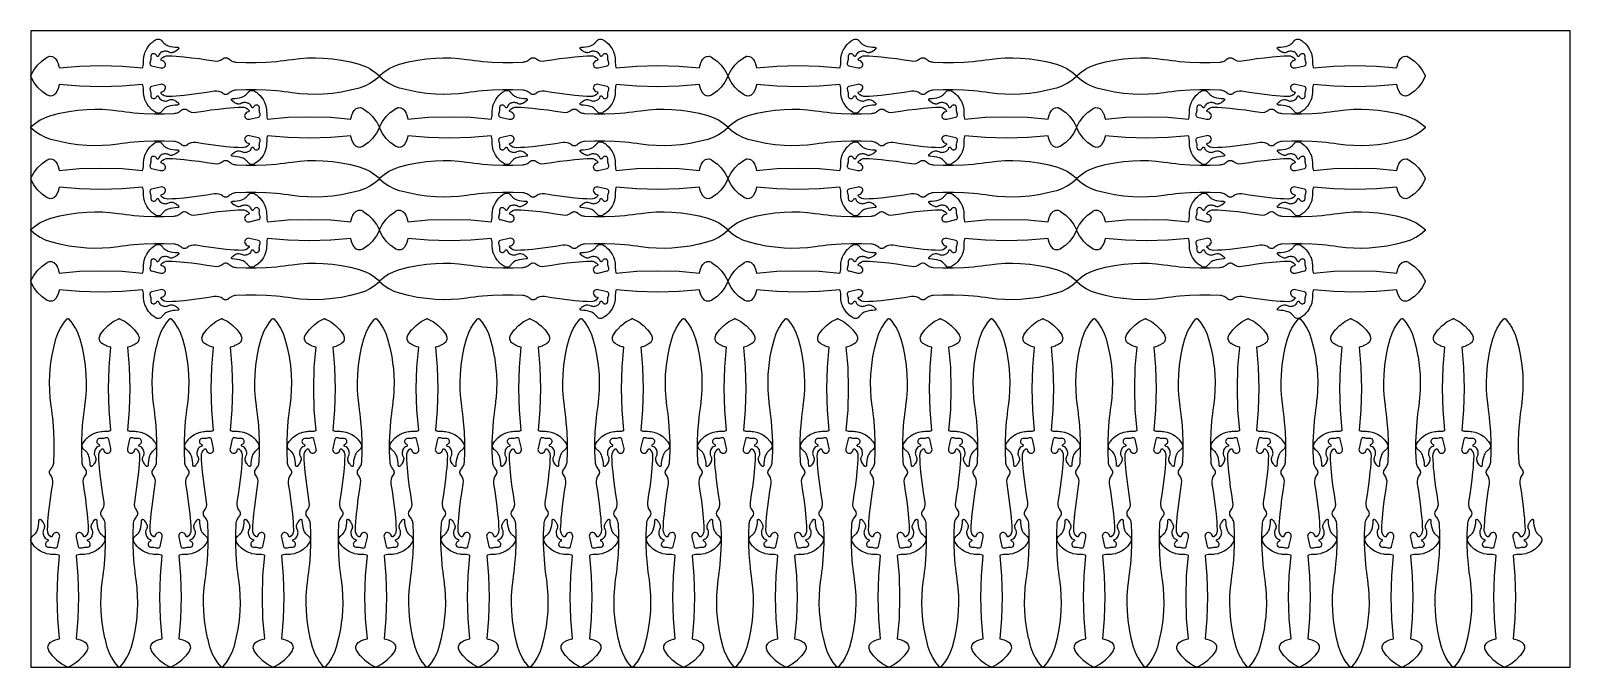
# Model space of a CAD drawing. Header units: metres. Extents: x 0 to 3000, y 0 to 1240.
import ezdxf

# ---------------------------------------------------------------- set-up
doc = ezdxf.new("R2010")
doc.units = ezdxf.units.M

msp = doc.modelspace()

# ---------------------------------------------------------------- linework, layer by layer
at = {"color": 7}
msp.add_lwpolyline([(0, 0), (3000, 0), (3000, 1240), (0, 1240), (0, 0)], close=True, dxfattribs=at)
at = {"color": 1}
for points in [[(244, 1080.4), (243.9, 1080.4), (243.9, 1080.5), (243.9, 1080.5), (243.8, 1080.5), (243.8, 1080.5), (243.7, 1080.6), (243.7, 1080.6), (239.8, 1083.1), (239.6, 1083.2), (236, 1086.1), (235.9, 1086.2), (232.5, 1089.5), (232.4, 1089.6), (229.4, 1093.1), (229.4, 1093.2), (229.4, 1093.2), (229.3, 1093.2), (229.3, 1093.3), (229.3, 1093.3), (229.3, 1093.3), (226, 1098.3), (225.9, 1098.5), (223.3, 1103.8), (223.2, 1104), (221.3, 1109.6), (221.2, 1109.9), (220.1, 1115.7), (220.1, 1115.8), (220.1, 1115.9), (219.8, 1118.3), (219.8, 1118.4), (219.7, 1120.8), (219.7, 1120.9), (219.6, 1123.3), (219.6, 1123.4), (219.6, 1125.8), (219.5, 1128.7), (219.1, 1131.4), (218.4, 1134), (217.9, 1135.3), (178.1, 1131.9), (177.9, 1131.9), (136.5, 1130.7), (136.4, 1130.7), (95, 1131.9), (94.9, 1131.9), (55.5, 1135.3), (54.9, 1132.3), (54.9, 1132.1), (53.5, 1127.5), (53.4, 1127.3), (51.5, 1122.9), (51.4, 1122.7), (48.9, 1118.5), (48.9, 1118.5), (48.9, 1118.4), (48.8, 1118.4), (48.8, 1118.3), (48.8, 1118.3), (48.8, 1118.3), (48.7, 1118.2), (48.7, 1118.2), (48.7, 1118.2), (48.6, 1118.1), (45.8, 1115.2), (45.7, 1115.1), (45.5, 1115), (45.3, 1114.9), (45.2, 1114.8), (41.6, 1113.3), (41.4, 1113.2), (41.2, 1113.1), (41, 1113.1), (40.9, 1113.1), (37, 1112.9), (36.8, 1112.9), (36.6, 1113), (36.4, 1113), (36.2, 1113.1), (32.4, 1114.4), (32.3, 1114.5), (32.3, 1114.5), (32.3, 1114.5), (32.2, 1114.5), (32.2, 1114.5), (32.1, 1114.6), (32.1, 1114.6), (32.1, 1114.6), (32, 1114.6), (31.9, 1114.7), (22.2, 1121.6), (22, 1121.7), (21.9, 1121.8), (13.4, 1130.1), (13.3, 1130.2), (13.2, 1130.3), (6, 1139.9), (5.9, 1140), (5.9, 1140.1), (0.2, 1150.7), (0.2, 1150.8), (0.2, 1150.9), (0.2, 1150.9), (0.2, 1150.9), (0.1, 1151), (0.1, 1151.1), (0.1, 1151.1), (0.1, 1151.1), (0.1, 1151.2), (0, 1151.3), (0, 1151.3), (0, 1151.3), (0, 1151.4), (0, 1151.5), (0, 1151.5), (0, 1151.5), (0, 1151.6), (0, 1151.7), (0, 1151.7), (0, 1151.7), (0, 1151.8), (0, 1151.9), (0, 1151.9), (0, 1151.9), (0, 1152), (0, 1152), (0, 1152), (0, 1152.1), (0.1, 1152.1), (0.1, 1152.2), (0.1, 1152.2), (0.1, 1152.2), (0.1, 1152.3), (0.2, 1152.4), (0.2, 1152.4), (0.2, 1152.4), (0.2, 1152.5), (0.2, 1152.6), (5.9, 1163.2), (5.9, 1163.3), (6, 1163.4), (13.2, 1173), (13.3, 1173.1), (13.4, 1173.2), (21.9, 1181.5), (22, 1181.6), (22.2, 1181.7), (31.9, 1188.6), (32, 1188.7), (32.1, 1188.7), (32.1, 1188.7), (32.1, 1188.7), (32.2, 1188.8), (32.2, 1188.8), (32.3, 1188.8), (32.3, 1188.8), (32.3, 1188.9), (32.4, 1188.9), (36.2, 1190.3), (36.4, 1190.3), (36.6, 1190.4), (36.8, 1190.4), (37, 1190.4), (40.9, 1190.2), (41, 1190.2), (41.2, 1190.2), (41.4, 1190.1), (41.6, 1190.1), (45.2, 1188.5), (45.3, 1188.4), (45.5, 1188.3), (45.7, 1188.2), (45.8, 1188.1), (48.6, 1185.2), (48.7, 1185.2), (48.7, 1185.1), (48.7, 1185.1), (48.8, 1185.1), (48.8, 1185), (48.8, 1185), (48.8, 1184.9), (48.9, 1184.9), (48.9, 1184.9), (48.9, 1184.8), (51.4, 1180.6), (51.5, 1180.4), (53.4, 1176), (53.5, 1175.8), (54.9, 1171.2), (54.9, 1171), (55.5, 1168), (94.9, 1171.4), (95, 1171.4), (136.4, 1172.6), (136.5, 1172.6), (177.9, 1171.4), (178.1, 1171.4), (217.9, 1168), (218.4, 1169.3), (219.1, 1171.9), (219.5, 1174.7), (219.6, 1177.5), (219.6, 1179.9), (219.6, 1180), (219.7, 1182.4), (219.7, 1182.5), (219.8, 1184.9), (219.8, 1185), (220.1, 1187.5), (220.1, 1187.5), (220.1, 1187.6), (221.2, 1193.4), (221.3, 1193.7), (223.2, 1199.3), (223.3, 1199.5), (225.9, 1204.8), (226, 1205.1), (229.3, 1210), (229.3, 1210), (229.3, 1210), (229.3, 1210.1), (229.4, 1210.1), (229.4, 1210.2), (229.4, 1210.2), (232.4, 1213.7), (232.5, 1213.9), (235.9, 1217.1), (236, 1217.2), (239.6, 1220.1), (239.8, 1220.2), (243.7, 1222.7), (243.7, 1222.8), (243.8, 1222.8), (243.8, 1222.8), (243.9, 1222.8), (243.9, 1222.9), (243.9, 1222.9), (244, 1222.9), (244.1, 1222.9), (244.1, 1222.9), (244.1, 1222.9), (246.5, 1223.8), (246.7, 1223.9), (246.8, 1223.9), (247, 1223.9), (247.2, 1223.9), (249.7, 1223.9), (249.8, 1223.9), (250, 1223.8), (250.2, 1223.8), (250.4, 1223.8), (252.7, 1222.9), (252.8, 1222.8), (253, 1222.7), (253.1, 1222.6), (253.3, 1222.5), (255.2, 1220.8), (255.2, 1220.8), (255.3, 1220.7), (255.3, 1220.7), (255.3, 1220.7), (255.3, 1220.6), (255.4, 1220.6), (256.3, 1219.4), (257.3, 1218.2), (258.3, 1217.1), (259.3, 1216.1), (261.2, 1214.4), (263.3, 1212.9), (265.5, 1211.7), (267.9, 1210.8), (272.4, 1209.5), (276.9, 1208.6), (281.6, 1208), (286.3, 1207.9), (286.3, 1207.9), (286.3, 1207.9), (286.4, 1207.9), (286.5, 1207.9), (286.5, 1207.9), (286.5, 1207.9), (286.6, 1207.8), (286.7, 1207.8), (286.7, 1207.8), (286.7, 1207.8), (286.8, 1207.8), (286.9, 1207.8), (286.9, 1207.8), (286.9, 1207.8), (287, 1207.7), (287.1, 1207.7), (287.1, 1207.7), (287.1, 1207.7), (287.1, 1207.6), (287.2, 1207.6), (287.2, 1207.6), (287.2, 1207.6), (287.3, 1207.5), (287.4, 1207.5), (287.4, 1207.5), (287.4, 1207.5), (287.5, 1207.4), (287.5, 1207.4), (287.6, 1207.4), (287.6, 1207.4), (287.6, 1207.3), (287.7, 1207.2), (287.7, 1207.2), (287.7, 1207.2), (287.8, 1207.2), (287.8, 1207.1), (287.8, 1207.1), (287.8, 1207.1), (287.9, 1207), (287.9, 1206.9), (287.9, 1206.9), (287.9, 1206.9), (288, 1206.8), (288, 1206.8), (288, 1206.8), (288, 1206.7), (288.1, 1206.7), (288.1, 1206.6), (288.1, 1206.6), (288.1, 1206.6), (288.1, 1206.5), (288.2, 1206.4), (288.2, 1206.4), (288.2, 1206.4), (288.2, 1206.3), (288.2, 1206.2), (288.2, 1206.2), (288.2, 1206.2), (288.2, 1206.1), (288.2, 1206), (288.2, 1206), (288.2, 1206), (288.2, 1205.9), (288.2, 1205.8), (288.2, 1205.8), (288.2, 1205.8), (288.2, 1205.7), (288.2, 1205.6), (288.2, 1205.6), (288.2, 1205.6), (288.2, 1205.5), (288.2, 1205.4), (288.2, 1205.4), (288.2, 1205.4), (288.1, 1205.3), (288.1, 1205.2), (288.1, 1205.2), (288.1, 1205.2), (288.1, 1205.1), (288, 1205), (288, 1205), (288, 1205), (288, 1205), (288, 1204.9), (288, 1204.9), (288, 1204.9), (287.9, 1204.8), (287.8, 1204.7), (287.8, 1204.7), (287.8, 1204.7), (287.8, 1204.6), (287.7, 1204.6), (287.7, 1204.5), (287.7, 1204.5), (287.7, 1204.5), (287.6, 1204.4), (287.6, 1204.4), (287.6, 1204.4), (285.6, 1202.6), (285.5, 1202.5), (283.3, 1200.8), (283.2, 1200.7), (280.9, 1199.3), (280.7, 1199.3), (278.3, 1198.1), (278.2, 1198.1), (278.1, 1198), (278.1, 1198), (278.1, 1198), (278, 1198), (278, 1198), (275.9, 1197.4), (275.7, 1197.4), (275.5, 1197.3), (273.3, 1197.2), (273.1, 1197.2), (272.9, 1197.3), (270.8, 1197.7), (270.6, 1197.7), (270.4, 1197.8), (268.4, 1198.7), (268.4, 1198.7), (268.3, 1198.7), (266.9, 1199.4), (265.5, 1199.9), (264.1, 1200.1), (262.6, 1200.2), (260.8, 1200.1), (258.9, 1199.8), (257.1, 1199.3), (255.4, 1198.7), (253.2, 1197.4), (251.4, 1195.8), (250, 1193.8), (249, 1191.3), (249, 1191.3), (249, 1191.3), (249, 1191.2), (249, 1191.2), (248.9, 1191.1), (248.9, 1191.1), (248.9, 1191), (248.9, 1191), (248.8, 1191), (248.8, 1190.9), (248.8, 1190.9), (248.7, 1190.8), (248.7, 1190.8), (248.7, 1190.8), (248.7, 1190.7), (248.6, 1190.7), (248.6, 1190.7), (248.6, 1190.6), (248.5, 1190.6), (248.5, 1190.5), (248.4, 1190.5), (248.4, 1190.5), (248.4, 1190.5), (248.3, 1190.4), (248.3, 1190.4), (248.3, 1190.4), (248.2, 1190.4), (248.1, 1190.3), (248.1, 1190.3), (248.1, 1190.3), (248, 1190.3), (248, 1190.2), (247.9, 1190.2), (247.9, 1190.2), (247.8, 1190.2), (247.8, 1190.2), (247.8, 1190.2), (247.7, 1190.1), (247.7, 1190.1), (247.6, 1190.1), (247.6, 1190.1), (247.5, 1190.1), (247.5, 1190.1), (247.4, 1190.1), (247.4, 1190.1), (247.3, 1190.1), (247.3, 1190.1), (247.2, 1190.1), (247.2, 1190.1), (247.1, 1190.1), (247.1, 1190.1), (247, 1190.1), (247, 1190.1), (246.9, 1190.1), (246.9, 1190.1), (246.8, 1190.1), (246.8, 1190.1), (246.8, 1190.1), (246.7, 1190.1), (246.6, 1190.2), (246.6, 1190.2), (246.6, 1190.2), (246.5, 1190.2), (246.4, 1190.2), (246.4, 1190.2), (246.4, 1190.2), (246.3, 1190.3), (246.3, 1190.3), (246.2, 1190.3), (246.2, 1190.3), (246.1, 1190.4), (246.1, 1190.4), (246.1, 1190.4), (246, 1190.4), (246, 1190.5), (245.9, 1190.5), (245.9, 1190.5), (245.9, 1190.5), (245.8, 1190.6), (245.8, 1190.6), (245.8, 1190.7), (245.7, 1190.7), (245.7, 1190.7), (245.6, 1190.8), (245.6, 1190.8), (245.6, 1190.8), (245.6, 1190.9), (245.5, 1190.9), (245.5, 1191), (245.5, 1191), (244.8, 1192), (244.1, 1192.9), (243.4, 1193.7), (242.6, 1194.3), (241.2, 1195.1), (239.8, 1195.4), (238.4, 1195.3), (237, 1194.8), (235.5, 1193.8), (234.5, 1192.3), (233.9, 1190.6), (233.9, 1188.6), (234, 1186.6), (234, 1186.3), (233.9, 1184.2), (233.9, 1184), (233.5, 1181.9), (233.5, 1181.6), (232.9, 1179.6), (232.5, 1178.4), (232.3, 1177.3), (232.3, 1176.2), (232.4, 1175.1), (232.7, 1174), (233.3, 1173.1), (234.2, 1172.5), (235.3, 1172), (253.1, 1167.9), (255.2, 1167.6), (257.1, 1167.9), (259, 1168.6), (260.5, 1169.8), (261.7, 1171.2), (262.4, 1172.9), (262.5, 1174.7), (262.1, 1176.6), (261, 1178.5), (259.4, 1180.2), (257.5, 1181.4), (255.1, 1182.3), (255.1, 1182.3), (255, 1182.3), (255, 1182.3), (255, 1182.3), (254.9, 1182.4), (254.8, 1182.4), (254.8, 1182.4), (254.8, 1182.4), (254.7, 1182.5), (254.6, 1182.5), (254.6, 1182.5), (254.6, 1182.5), (254.6, 1182.6), (254.5, 1182.6), (254.5, 1182.6), (254.5, 1182.7), (254.4, 1182.7), (254.3, 1182.8), (254.3, 1182.8), (254.3, 1182.8), (254.3, 1182.9), (254.2, 1182.9), (254.2, 1182.9), (254.2, 1182.9), (254.2, 1183), (254.1, 1183.1), (254.1, 1183.1), (254.1, 1183.1), (254.1, 1183.2), (254, 1183.3), (254, 1183.3), (254, 1183.3), (254, 1183.4), (253.9, 1183.4), (253.9, 1183.4), (253.9, 1183.5), (253.9, 1183.5), (253.9, 1183.6), (253.9, 1183.6), (253.9, 1183.6), (253.8, 1183.7), (253.8, 1183.8), (253.8, 1183.8), (253.8, 1183.8), (253.8, 1183.9), (253.8, 1184), (253.8, 1184), (253.8, 1184), (253.8, 1184.1), (253.8, 1184.2), (253.8, 1184.2), (253.8, 1184.2), (253.8, 1184.3), (253.8, 1184.4), (253.8, 1184.4), (253.8, 1184.4), (253.8, 1184.5), (253.9, 1184.6), (253.9, 1184.6), (253.9, 1184.6), (253.9, 1184.7), (253.9, 1184.8), (253.9, 1184.8), (253.9, 1184.8), (253.9, 1184.9), (254, 1185), (254, 1185), (254, 1185), (254, 1185.1), (254.1, 1185.1), (254.1, 1185.1), (254.1, 1185.2), (254.1, 1185.2), (254.2, 1185.3), (254.2, 1185.3), (254.2, 1185.3), (254.2, 1185.4), (254.3, 1185.5), (254.3, 1185.5), (254.3, 1185.5), (254.4, 1185.5), (254.4, 1185.6), (256.8, 1187.9), (257, 1188), (257.2, 1188.1), (260, 1189.8), (260.2, 1189.9), (260.4, 1190), (263.5, 1191), (263.7, 1191), (263.9, 1191), (267.2, 1191.3), (267.3, 1191.3), (267.3, 1191.3), (267.4, 1191.3), (267.4, 1191.3), (267.4, 1191.3), (267.5, 1191.3), (275.2, 1191), (275.3, 1191), (283, 1190.6), (283, 1190.6), (290.8, 1190), (290.8, 1190), (298.5, 1189.2), (298.5, 1189.2), (298.6, 1189.2), (313.4, 1187.6), (313.4, 1187.6), (328.2, 1185.7), (328.2, 1185.7), (343, 1183.5), (343, 1183.5), (357.6, 1181.2), (362.2, 1181), (366.6, 1181.6), (370.7, 1183.2), (374.6, 1185.8), (374.7, 1185.8), (374.7, 1185.9), (376.7, 1187), (376.8, 1187.1), (377, 1187.1), (377.2, 1187.2), (377.3, 1187.2), (379.4, 1187.6), (379.7, 1187.6), (379.9, 1187.6), (380.1, 1187.6), (382.2, 1187.2), (382.4, 1187.2), (382.6, 1187.1), (382.7, 1187.1), (382.9, 1187), (384.8, 1185.9), (384.9, 1185.9), (384.9, 1185.8), (384.9, 1185.8), (385, 1185.8), (385, 1185.7), (385.1, 1185.7), (386.7, 1184.4), (388.4, 1183.2), (390.2, 1182.1), (392, 1181.1), (393.8, 1180.3), (395.7, 1179.6), (397.7, 1179.2), (399.7, 1179), (419.4, 1178.1), (439.1, 1178.1), (458.9, 1178.9), (478.6, 1180.4), (486.2, 1181.2), (493.9, 1182.1), (501.5, 1183.1), (509.2, 1184.1), (509.2, 1184.2), (509.2, 1184.2), (524.3, 1185.9), (524.4, 1186), (539.5, 1187), (539.6, 1187), (554.7, 1187.3), (554.8, 1187.3), (570, 1186.8), (570, 1186.8), (570.1, 1186.8), (587.7, 1185.3), (587.8, 1185.2), (605.3, 1182.8), (605.4, 1182.7), (622.7, 1179.3), (622.9, 1179.3), (640, 1174.8), (640.1, 1174.8), (640.1, 1174.8), (650.5, 1171.1), (650.7, 1171.1), (660.5, 1166.3), (660.7, 1166.2), (669.9, 1160.3), (670.1, 1160.1), (678.6, 1153.2), (678.6, 1153.2), (678.6, 1153.2), (678.6, 1153.1), (678.7, 1153.1), (678.7, 1153.1), (678.7, 1153.1), (678.8, 1153), (678.8, 1152.9), (678.8, 1152.9), (678.8, 1152.9), (678.9, 1152.8), (679, 1152.8), (679, 1152.8), (679, 1152.8), (679, 1152.7), (679.1, 1152.6), (679.1, 1152.6), (679.1, 1152.6), (679.1, 1152.5), (679.1, 1152.4), (679.1, 1152.4), (679.1, 1152.4), (679.2, 1152.3), (679.2, 1152.2), (679.2, 1152.2), (679.2, 1152.2), (679.2, 1152.1), (679.3, 1152.1), (679.3, 1152), (679.3, 1152), (679.3, 1152), (679.3, 1151.9), (679.3, 1151.9), (679.3, 1151.9), (679.3, 1151.8), (679.3, 1151.7), (679.3, 1151.7), (679.3, 1151.7), (679.3, 1151.6), (679.3, 1151.5), (679.3, 1151.5), (679.3, 1151.5), (679.3, 1151.4), (679.3, 1151.3), (679.3, 1151.3), (679.3, 1151.3), (679.2, 1151.2), (679.2, 1151.1), (679.2, 1151.1), (679.2, 1151.1), (679.2, 1151), (679.1, 1150.9), (679.1, 1150.9), (679.1, 1150.9), (679.1, 1150.8), (679.1, 1150.7), (679.1, 1150.7), (679.1, 1150.7), (679, 1150.6), (679, 1150.6), (679, 1150.5), (679, 1150.5), (678.9, 1150.5), (678.8, 1150.4), (678.8, 1150.4), (678.8, 1150.4), (678.8, 1150.3), (678.7, 1150.2), (678.7, 1150.2), (678.7, 1150.2), (678.6, 1150.2), (678.6, 1150.1), (678.6, 1150.1), (678.6, 1150.1), (670.1, 1143.2), (669.9, 1143), (660.7, 1137.2), (660.5, 1137), (650.7, 1132.3), (650.5, 1132.2), (640.1, 1128.5), (640.1, 1128.5), (640, 1128.5), (622.9, 1124.1), (622.7, 1124), (605.4, 1120.6), (605.3, 1120.6), (587.8, 1118.1), (587.7, 1118.1), (570.1, 1116.6), (570, 1116.6), (570, 1116.6), (554.8, 1116.1), (554.7, 1116.1), (539.6, 1116.3), (539.5, 1116.3), (524.4, 1117.4), (524.3, 1117.4), (509.2, 1119.2), (509.2, 1119.2), (509.2, 1119.2), (501.5, 1120.2), (493.9, 1121.2), (486.2, 1122.1), (478.6, 1122.9), (458.9, 1124.4), (439.1, 1125.2), (419.4, 1125.2), (399.7, 1124.4), (397.7, 1124.1), (395.7, 1123.7), (393.8, 1123), (392, 1122.2), (390.2, 1121.2), (388.4, 1120.1), (386.7, 1118.9), (385.1, 1117.6), (385, 1117.6), (385, 1117.5), (384.9, 1117.5), (384.9, 1117.5), (384.9, 1117.5), (384.8, 1117.4), (382.9, 1116.3), (382.7, 1116.3), (382.6, 1116.2), (382.4, 1116.1), (382.2, 1116.1), (380.1, 1115.7), (379.9, 1115.7), (379.7, 1115.7), (379.4, 1115.7), (377.3, 1116.1), (377.2, 1116.1), (377, 1116.2), (376.8, 1116.3), (376.7, 1116.3), (374.7, 1117.4), (374.7, 1117.5), (374.6, 1117.5), (370.7, 1120.1), (366.6, 1121.7), (362.2, 1122.4), (357.6, 1122.1), (343, 1119.8), (343, 1119.8), (328.2, 1117.7), (328.2, 1117.7), (313.4, 1115.8), (313.4, 1115.8), (298.6, 1114.1), (298.5, 1114.1), (298.5, 1114.1), (290.8, 1113.3), (290.8, 1113.3), (283, 1112.7), (283, 1112.7), (275.3, 1112.3), (275.2, 1112.3), (267.5, 1112), (267.4, 1112), (267.4, 1112), (267.4, 1112), (267.3, 1112), (267.3, 1112), (267.2, 1112), (263.9, 1112.3), (263.7, 1112.3), (263.5, 1112.4), (260.4, 1113.3), (260.2, 1113.4), (260, 1113.5), (257.2, 1115.2), (257, 1115.3), (256.8, 1115.5), (254.4, 1117.7), (254.4, 1117.8), (254.3, 1117.8), (254.3, 1117.9), (254.3, 1117.9), (254.2, 1117.9), (254.2, 1118), (254.2, 1118), (254.2, 1118), (254.1, 1118.1), (254.1, 1118.2), (254.1, 1118.2), (254.1, 1118.2), (254, 1118.3), (254, 1118.3), (254, 1118.3), (254, 1118.4), (253.9, 1118.4), (253.9, 1118.5), (253.9, 1118.5), (253.9, 1118.5), (253.9, 1118.6), (253.9, 1118.7), (253.9, 1118.7), (253.9, 1118.7), (253.8, 1118.8), (253.8, 1118.9), (253.8, 1118.9), (253.8, 1118.9), (253.8, 1119), (253.8, 1119.1), (253.8, 1119.1), (253.8, 1119.1), (253.8, 1119.2), (253.8, 1119.3), (253.8, 1119.3), (253.8, 1119.3), (253.8, 1119.4), (253.8, 1119.5), (253.8, 1119.5), (253.8, 1119.5), (253.8, 1119.6), (253.9, 1119.7), (253.9, 1119.7), (253.9, 1119.7), (253.9, 1119.8), (253.9, 1119.9), (253.9, 1119.9), (253.9, 1119.9), (254, 1120), (254, 1120), (254, 1120.1), (254, 1120.1), (254.1, 1120.1), (254.1, 1120.2), (254.1, 1120.2), (254.1, 1120.2), (254.2, 1120.3), (254.2, 1120.4), (254.2, 1120.4), (254.2, 1120.4), (254.3, 1120.5), (254.3, 1120.5), (254.3, 1120.5), (254.3, 1120.5), (254.4, 1120.6), (254.5, 1120.7), (254.5, 1120.7), (254.5, 1120.7), (254.6, 1120.7), (254.6, 1120.8), (254.6, 1120.8), (254.6, 1120.8), (254.7, 1120.9), (254.8, 1120.9), (254.8, 1120.9), (254.8, 1120.9), (254.9, 1120.9), (255, 1121), (255, 1121), (255, 1121), (255.1, 1121), (255.1, 1121.1), (257.5, 1121.9), (259.4, 1123.1), (261, 1124.8), (262.1, 1126.8), (262.5, 1128.6), (262.4, 1130.4), (261.7, 1132.1), (260.5, 1133.5), (259, 1134.7), (257.1, 1135.4), (255.2, 1135.7), (253.1, 1135.5), (235.3, 1131.3), (234.2, 1130.9), (233.3, 1130.2), (232.7, 1129.3), (232.4, 1128.2), (232.3, 1127.2), (232.3, 1126), (232.5, 1124.9), (232.9, 1123.8), (233.5, 1121.7), (233.5, 1121.5), (233.9, 1119.4), (233.9, 1119.1), (234, 1117), (234, 1116.7), (233.9, 1114.7), (233.9, 1112.7), (234.5, 1111), (235.5, 1109.6), (237, 1108.5), (238.4, 1108), (239.8, 1107.9), (241.2, 1108.2), (242.6, 1109), (243.4, 1109.6), (244.1, 1110.4), (244.8, 1111.3), (245.5, 1112.3), (245.5, 1112.4), (245.5, 1112.4), (245.6, 1112.4), (245.6, 1112.5), (245.6, 1112.5), (245.6, 1112.5), (245.7, 1112.6), (245.7, 1112.6), (245.8, 1112.7), (245.8, 1112.7), (245.8, 1112.7), (245.9, 1112.8), (245.9, 1112.8), (245.9, 1112.8), (246, 1112.8), (246, 1112.9), (246.1, 1112.9), (246.1, 1112.9), (246.1, 1113), (246.2, 1113), (246.2, 1113), (246.3, 1113), (246.3, 1113.1), (246.4, 1113.1), (246.4, 1113.1), (246.4, 1113.1), (246.5, 1113.1), (246.6, 1113.2), (246.6, 1113.2), (246.6, 1113.2), (246.7, 1113.2), (246.8, 1113.2), (246.8, 1113.2), (246.8, 1113.2), (246.9, 1113.2), (246.9, 1113.2), (247, 1113.2), (247, 1113.2), (247.1, 1113.2), (247.1, 1113.2), (247.2, 1113.2), (247.2, 1113.2), (247.3, 1113.2), (247.3, 1113.2), (247.4, 1113.2), (247.4, 1113.2), (247.5, 1113.2), (247.5, 1113.2), (247.6, 1113.2), (247.6, 1113.2), (247.7, 1113.2), (247.7, 1113.2), (247.8, 1113.2), (247.8, 1113.2), (247.8, 1113.1), (247.9, 1113.1), (247.9, 1113.1), (248, 1113.1), (248, 1113.1), (248.1, 1113), (248.1, 1113), (248.1, 1113), (248.2, 1113), (248.3, 1112.9), (248.3, 1112.9), (248.3, 1112.9), (248.4, 1112.9), (248.4, 1112.8), (248.4, 1112.8), (248.5, 1112.8), (248.5, 1112.7), (248.6, 1112.7), (248.6, 1112.7), (248.6, 1112.6), (248.7, 1112.6), (248.7, 1112.5), (248.7, 1112.5), (248.7, 1112.5), (248.8, 1112.4), (248.8, 1112.4), (248.8, 1112.4), (248.9, 1112.3), (248.9, 1112.3), (248.9, 1112.2), (248.9, 1112.2), (249, 1112.2), (249, 1112.1), (249, 1112), (249, 1112), (249, 1112), (250, 1109.5), (251.4, 1107.5), (253.2, 1105.9), (255.4, 1104.7), (257.1, 1104), (258.9, 1103.6), (260.8, 1103.3), (262.6, 1103.1), (264.1, 1103.2), (265.5, 1103.5), (266.9, 1103.9), (268.3, 1104.6), (268.4, 1104.6), (268.4, 1104.7), (270.4, 1105.5), (270.6, 1105.6), (270.8, 1105.7), (272.9, 1106.1), (273.1, 1106.1), (273.3, 1106.1), (275.5, 1106), (275.7, 1106), (275.9, 1105.9), (278, 1105.3), (278, 1105.3), (278.1, 1105.3), (278.1, 1105.3), (278.1, 1105.3), (278.2, 1105.2), (278.3, 1105.2), (280.7, 1104.1), (280.9, 1104), (283.2, 1102.6), (283.3, 1102.5), (285.5, 1100.9), (285.6, 1100.7), (287.6, 1098.9), (287.6, 1098.9), (287.6, 1098.9), (287.7, 1098.8), (287.7, 1098.8), (287.7, 1098.8), (287.7, 1098.8), (287.8, 1098.7), (287.8, 1098.6), (287.8, 1098.6), (287.8, 1098.6), (287.9, 1098.5), (288, 1098.5), (288, 1098.5), (288, 1098.5), (288, 1098.4), (288, 1098.3), (288, 1098.3), (288, 1098.3), (288.1, 1098.2), (288.1, 1098.1), (288.1, 1098.1), (288.1, 1098.1), (288.1, 1098), (288.2, 1097.9), (288.2, 1097.9), (288.2, 1097.9), (288.2, 1097.8), (288.2, 1097.7), (288.2, 1097.7), (288.2, 1097.7), (288.2, 1097.6), (288.2, 1097.5), (288.2, 1097.5), (288.2, 1097.5), (288.2, 1097.4), (288.2, 1097.3), (288.2, 1097.3), (288.2, 1097.3), (288.2, 1097.2), (288.2, 1097.1), (288.2, 1097.1), (288.2, 1097.1), (288.2, 1097), (288.2, 1096.9), (288.2, 1096.9), (288.2, 1096.9), (288.1, 1096.8), (288.1, 1096.8), (288.1, 1096.7), (288.1, 1096.7), (288.1, 1096.7), (288, 1096.6), (288, 1096.6), (288, 1096.6), (288, 1096.5), (287.9, 1096.4), (287.9, 1096.4), (287.9, 1096.4), (287.9, 1096.3), (287.8, 1096.2), (287.8, 1096.2), (287.8, 1096.2), (287.8, 1096.2), (287.7, 1096.1), (287.7, 1096.1), (287.7, 1096.1), (287.6, 1096), (287.6, 1095.9), (287.6, 1095.9), (287.5, 1095.9), (287.5, 1095.9), (287.4, 1095.8), (287.4, 1095.8), (287.4, 1095.8), (287.3, 1095.8), (287.2, 1095.7), (287.2, 1095.7), (287.2, 1095.7), (287.1, 1095.7), (287.1, 1095.6), (287.1, 1095.6), (287.1, 1095.6), (287, 1095.6), (286.9, 1095.6), (286.9, 1095.6), (286.9, 1095.6), (286.8, 1095.5), (286.7, 1095.5), (286.7, 1095.5), (286.7, 1095.5), (286.6, 1095.5), (286.5, 1095.5), (286.5, 1095.5), (286.5, 1095.5), (286.4, 1095.5), (286.3, 1095.4), (286.3, 1095.4), (286.3, 1095.4), (281.6, 1095.3), (276.9, 1094.7), (272.4, 1093.8), (267.9, 1092.5), (265.5, 1091.6), (263.3, 1090.4), (261.2, 1089), (259.3, 1087.2), (258.3, 1086.2), (257.3, 1085.1), (256.3, 1083.9), (255.4, 1082.7), (255.3, 1082.7), (255.3, 1082.6), (255.3, 1082.6), (255.3, 1082.6), (255.2, 1082.5), (255.2, 1082.5), (253.3, 1080.8), (253.1, 1080.7), (253, 1080.6), (252.8, 1080.5), (252.7, 1080.4), (250.4, 1079.6), (250.2, 1079.5), (250, 1079.5), (249.8, 1079.4), (249.7, 1079.4), (247.2, 1079.4), (247, 1079.4), (246.8, 1079.4), (246.7, 1079.5), (246.5, 1079.5), (244.1, 1080.4), (244.1, 1080.4), (244.1, 1080.4), (244, 1080.4)], [(1114.7, 1222.9), (1114.8, 1222.9), (1114.8, 1222.9), (1114.8, 1222.8), (1114.9, 1222.8), (1114.9, 1222.8), (1115, 1222.8), (1115, 1222.7), (1118.9, 1220.2), (1119.1, 1220.1), (1122.7, 1217.2), (1122.8, 1217.1), (1126.2, 1213.9), (1126.3, 1213.7), (1129.3, 1210.2), (1129.3, 1210.2), (1129.3, 1210.1), (1129.4, 1210.1), (1129.4, 1210), (1129.4, 1210), (1129.4, 1210), (1132.7, 1205.1), (1132.8, 1204.8), (1135.4, 1199.5), (1135.5, 1199.3), (1137.4, 1193.7), (1137.5, 1193.4), (1138.6, 1187.6), (1138.6, 1187.5), (1138.6, 1187.5), (1138.8, 1185), (1138.9, 1184.9), (1139, 1182.5), (1139, 1182.4), (1139.1, 1180), (1139.1, 1179.9), (1139.1, 1177.5), (1139.2, 1174.7), (1139.6, 1171.9), (1140.3, 1169.3), (1140.8, 1168), (1180.6, 1171.4), (1180.8, 1171.4), (1222.1, 1172.6), (1222.3, 1172.6), (1263.6, 1171.4), (1263.8, 1171.4), (1303.2, 1168), (1303.8, 1171), (1303.8, 1171.2), (1305.2, 1175.8), (1305.3, 1176), (1307.2, 1180.4), (1307.3, 1180.6), (1309.8, 1184.8), (1309.8, 1184.9), (1309.8, 1184.9), (1309.8, 1184.9), (1309.9, 1185), (1309.9, 1185), (1309.9, 1185.1), (1310, 1185.1), (1310, 1185.1), (1310, 1185.2), (1310.1, 1185.2), (1312.9, 1188.1), (1313, 1188.2), (1313.2, 1188.3), (1313.4, 1188.4), (1313.5, 1188.5), (1317.1, 1190.1), (1317.3, 1190.1), (1317.5, 1190.2), (1317.6, 1190.2), (1317.8, 1190.2), (1321.7, 1190.4), (1321.9, 1190.4), (1322.1, 1190.4), (1322.3, 1190.3), (1322.5, 1190.3), (1326.3, 1188.9), (1326.3, 1188.9), (1326.4, 1188.8), (1326.4, 1188.8), (1326.5, 1188.8), (1326.5, 1188.8), (1326.6, 1188.7), (1326.6, 1188.7), (1326.6, 1188.7), (1326.7, 1188.7), (1326.8, 1188.6), (1336.5, 1181.7), (1336.7, 1181.6), (1336.8, 1181.5), (1345.3, 1173.2), (1345.4, 1173.1), (1345.5, 1173), (1352.7, 1163.4), (1352.8, 1163.3), (1352.8, 1163.2), (1358.5, 1152.6), (1358.5, 1152.5), (1358.5, 1152.4), (1358.5, 1152.4), (1358.5, 1152.4), (1358.6, 1152.3), (1358.6, 1152.2), (1358.6, 1152.2), (1358.6, 1152.2), (1358.6, 1152.1), (1358.7, 1152.1), (1358.7, 1152), (1358.7, 1152), (1358.7, 1152), (1358.7, 1151.9), (1358.7, 1151.9), (1358.7, 1151.9), (1358.7, 1151.8), (1358.7, 1151.7), (1358.7, 1151.7), (1358.7, 1151.7), (1358.7, 1151.6), (1358.7, 1151.5), (1358.7, 1151.5), (1358.7, 1151.5), (1358.7, 1151.4), (1358.7, 1151.3), (1358.7, 1151.3), (1358.7, 1151.3), (1358.6, 1151.2), (1358.6, 1151.1), (1358.6, 1151.1), (1358.6, 1151.1), (1358.6, 1151), (1358.5, 1150.9), (1358.5, 1150.9), (1358.5, 1150.9), (1358.5, 1150.8), (1358.5, 1150.7), (1352.8, 1140.1), (1352.8, 1140), (1352.7, 1139.9), (1345.5, 1130.3), (1345.4, 1130.2), (1345.3, 1130.1), (1336.8, 1121.8), (1336.7, 1121.7), (1336.5, 1121.6), (1326.8, 1114.7), (1326.7, 1114.6), (1326.6, 1114.6), (1326.6, 1114.6), (1326.6, 1114.6), (1326.5, 1114.5), (1326.5, 1114.5), (1326.4, 1114.5), (1326.4, 1114.5), (1326.3, 1114.5), (1326.3, 1114.4), (1322.5, 1113.1), (1322.3, 1113), (1322.1, 1113), (1321.9, 1112.9), (1321.7, 1112.9), (1317.8, 1113.1), (1317.6, 1113.1), (1317.5, 1113.1), (1317.3, 1113.2), (1317.1, 1113.3), (1313.5, 1114.8), (1313.4, 1114.9), (1313.2, 1115), (1313, 1115.1), (1312.9, 1115.2), (1310.1, 1118.1), (1310, 1118.2), (1310, 1118.2), (1310, 1118.2), (1309.9, 1118.3), (1309.9, 1118.3), (1309.9, 1118.3), (1309.8, 1118.4), (1309.8, 1118.4), (1309.8, 1118.5), (1309.8, 1118.5), (1307.3, 1122.7), (1307.2, 1122.9), (1305.3, 1127.3), (1305.2, 1127.5), (1303.8, 1132.1), (1303.8, 1132.3), (1303.2, 1135.3), (1263.8, 1131.9), (1263.6, 1131.9), (1222.3, 1130.7), (1222.1, 1130.7), (1180.8, 1131.9), (1180.6, 1131.9), (1140.8, 1135.3), (1140.3, 1134), (1139.6, 1131.4), (1139.2, 1128.7), (1139.1, 1125.8), (1139.1, 1123.4), (1139.1, 1123.3), (1139, 1120.9), (1139, 1120.8), (1138.9, 1118.4), (1138.8, 1118.3), (1138.6, 1115.9), (1138.6, 1115.8), (1138.6, 1115.7), (1137.5, 1109.9), (1137.4, 1109.6), (1135.5, 1104), (1135.4, 1103.8), (1132.8, 1098.5), (1132.7, 1098.3), (1129.4, 1093.3), (1129.4, 1093.3), (1129.4, 1093.3), (1129.4, 1093.2), (1129.3, 1093.2), (1129.3, 1093.2), (1129.3, 1093.1), (1126.3, 1089.6), (1126.2, 1089.5), (1122.8, 1086.2), (1122.7, 1086.1), (1119.1, 1083.2), (1118.9, 1083.1), (1115, 1080.6), (1115, 1080.6), (1114.9, 1080.5), (1114.9, 1080.5), (1114.8, 1080.5), (1114.8, 1080.5), (1114.8, 1080.4), (1114.7, 1080.4), (1114.6, 1080.4), (1114.6, 1080.4), (1114.6, 1080.4), (1112.2, 1079.5), (1112, 1079.5), (1111.8, 1079.4), (1111.7, 1079.4), (1111.5, 1079.4), (1109, 1079.4), (1108.9, 1079.4), (1108.7, 1079.5), (1108.5, 1079.5), (1108.3, 1079.6), (1106, 1080.4), (1105.9, 1080.5), (1105.7, 1080.6), (1105.6, 1080.7), (1105.4, 1080.8), (1103.5, 1082.5), (1103.5, 1082.5), (1103.4, 1082.6), (1103.4, 1082.6), (1103.4, 1082.6), (1103.4, 1082.7), (1103.3, 1082.7), (1102.3, 1083.9), (1101.4, 1085.1), (1100.4, 1086.2), (1099.4, 1087.2), (1097.4, 1089), (1095.4, 1090.4), (1093.2, 1091.6), (1090.8, 1092.5), (1086.3, 1093.8), (1081.8, 1094.7), (1077.1, 1095.3), (1072.4, 1095.4), (1072.4, 1095.4), (1072.4, 1095.4), (1072.3, 1095.5), (1072.2, 1095.5), (1072.2, 1095.5), (1072.2, 1095.5), (1072.1, 1095.5), (1072, 1095.5), (1072, 1095.5), (1072, 1095.5), (1071.9, 1095.5), (1071.8, 1095.6), (1071.8, 1095.6), (1071.8, 1095.6), (1071.7, 1095.6), (1071.6, 1095.6), (1071.6, 1095.6), (1071.6, 1095.6), (1071.5, 1095.7), (1071.5, 1095.7), (1071.5, 1095.7), (1071.5, 1095.7), (1071.4, 1095.8), (1071.3, 1095.8), (1071.3, 1095.8), (1071.3, 1095.8), (1071.2, 1095.9), (1071.1, 1095.9), (1071.1, 1095.9), (1071.1, 1095.9), (1071.1, 1096), (1071, 1096.1), (1071, 1096.1), (1071, 1096.1), (1070.9, 1096.2), (1070.9, 1096.2), (1070.9, 1096.2), (1070.9, 1096.2), (1070.8, 1096.3), (1070.8, 1096.4), (1070.8, 1096.4), (1070.8, 1096.4), (1070.7, 1096.5), (1070.7, 1096.6), (1070.7, 1096.6), (1070.7, 1096.6), (1070.6, 1096.7), (1070.6, 1096.7), (1070.6, 1096.7), (1070.6, 1096.8), (1070.6, 1096.8), (1070.5, 1096.9), (1070.5, 1096.9), (1070.5, 1096.9), (1070.5, 1097), (1070.5, 1097.1), (1070.5, 1097.1), (1070.5, 1097.1), (1070.5, 1097.2), (1070.5, 1097.3), (1070.5, 1097.3), (1070.5, 1097.3), (1070.5, 1097.4), (1070.5, 1097.5), (1070.5, 1097.5), (1070.5, 1097.5), (1070.5, 1097.6), (1070.5, 1097.7), (1070.5, 1097.7), (1070.5, 1097.7), (1070.5, 1097.8), (1070.5, 1097.9), (1070.5, 1097.9), (1070.5, 1097.9), (1070.6, 1098), (1070.6, 1098.1), (1070.6, 1098.1), (1070.6, 1098.1), (1070.6, 1098.2), (1070.7, 1098.3), (1070.7, 1098.3), (1070.7, 1098.3), (1070.7, 1098.4), (1070.7, 1098.5), (1070.7, 1098.5), (1070.7, 1098.5), (1070.8, 1098.5), (1070.8, 1098.6), (1070.9, 1098.6), (1070.9, 1098.6), (1070.9, 1098.7), (1071, 1098.8), (1071, 1098.8), (1071, 1098.8), (1071, 1098.8), (1071.1, 1098.9), (1071.1, 1098.9), (1071.1, 1098.9), (1073.1, 1100.7), (1073.2, 1100.9), (1075.4, 1102.5), (1075.5, 1102.6), (1077.8, 1104), (1078, 1104.1), (1080.4, 1105.2), (1080.5, 1105.2), (1080.5, 1105.3), (1080.6, 1105.3), (1080.6, 1105.3), (1080.7, 1105.3), (1080.7, 1105.3), (1082.8, 1105.9), (1083, 1106), (1083.2, 1106), (1085.3, 1106.1), (1085.6, 1106.1), (1085.8, 1106.1), (1087.9, 1105.7), (1088.1, 1105.6), (1088.3, 1105.5), (1090.3, 1104.7), (1090.3, 1104.6), (1090.4, 1104.6), (1091.8, 1103.9), (1093.2, 1103.5), (1094.6, 1103.2), (1096, 1103.1), (1097.9, 1103.3), (1099.8, 1103.6), (1101.6, 1104), (1103.3, 1104.7), (1105.5, 1105.9), (1107.3, 1107.5), (1108.7, 1109.5), (1109.7, 1112), (1109.7, 1112), (1109.7, 1112), (1109.7, 1112.1), (1109.7, 1112.2), (1109.8, 1112.2), (1109.8, 1112.2), (1109.8, 1112.3), (1109.8, 1112.3), (1109.9, 1112.4), (1109.9, 1112.4), (1109.9, 1112.4), (1110, 1112.5), (1110, 1112.5), (1110, 1112.5), (1110, 1112.6), (1110.1, 1112.6), (1110.1, 1112.7), (1110.1, 1112.7), (1110.2, 1112.7), (1110.2, 1112.8), (1110.3, 1112.8), (1110.3, 1112.8), (1110.3, 1112.9), (1110.4, 1112.9), (1110.4, 1112.9), (1110.4, 1112.9), (1110.5, 1113), (1110.6, 1113), (1110.6, 1113), (1110.6, 1113), (1110.7, 1113.1), (1110.7, 1113.1), (1110.8, 1113.1), (1110.8, 1113.1), (1110.8, 1113.1), (1110.9, 1113.2), (1110.9, 1113.2), (1111, 1113.2), (1111, 1113.2), (1111.1, 1113.2), (1111.1, 1113.2), (1111.2, 1113.2), (1111.2, 1113.2), (1111.3, 1113.2), (1111.3, 1113.2), (1111.4, 1113.2), (1111.4, 1113.2), (1111.5, 1113.2), (1111.5, 1113.2), (1111.6, 1113.2), (1111.6, 1113.2), (1111.7, 1113.2), (1111.7, 1113.2), (1111.7, 1113.2), (1111.8, 1113.2), (1111.9, 1113.2), (1111.9, 1113.2), (1111.9, 1113.2), (1112, 1113.2), (1112.1, 1113.2), (1112.1, 1113.2), (1112.1, 1113.2), (1112.2, 1113.1), (1112.3, 1113.1), (1112.3, 1113.1), (1112.3, 1113.1), (1112.4, 1113.1), (1112.4, 1113), (1112.5, 1113), (1112.5, 1113), (1112.5, 1113), (1112.6, 1112.9), (1112.6, 1112.9), (1112.7, 1112.9), (1112.7, 1112.8), (1112.8, 1112.8), (1112.8, 1112.8), (1112.8, 1112.8), (1112.9, 1112.7), (1112.9, 1112.7), (1112.9, 1112.7), (1113, 1112.6), (1113, 1112.6), (1113, 1112.5), (1113.1, 1112.5), (1113.1, 1112.5), (1113.1, 1112.4), (1113.2, 1112.4), (1113.2, 1112.4), (1113.2, 1112.3), (1113.9, 1111.3), (1114.5, 1110.4), (1115.3, 1109.6), (1116.1, 1109), (1117.5, 1108.2), (1118.9, 1107.9), (1120.3, 1108), (1121.7, 1108.5), (1123.2, 1109.6), (1124.2, 1111), (1124.8, 1112.7), (1124.8, 1114.7), (1124.7, 1116.7), (1124.7, 1117), (1124.8, 1119.1), (1124.8, 1119.4), (1125.2, 1121.5), (1125.2, 1121.7), (1125.8, 1123.8), (1126.2, 1124.9), (1126.4, 1126), (1126.4, 1127.2), (1126.3, 1128.2), (1126, 1129.3), (1125.4, 1130.2), (1124.5, 1130.9), (1123.4, 1131.3), (1105.6, 1135.5), (1103.5, 1135.7), (1101.6, 1135.4), (1099.7, 1134.7), (1098.2, 1133.5), (1097, 1132.1), (1096.3, 1130.4), (1096.2, 1128.6), (1096.6, 1126.8), (1097.7, 1124.8), (1099.3, 1123.1), (1101.2, 1121.9), (1103.6, 1121.1), (1103.6, 1121), (1103.7, 1121), (1103.7, 1121), (1103.7, 1121), (1103.8, 1120.9), (1103.9, 1120.9), (1103.9, 1120.9), (1103.9, 1120.9), (1104, 1120.9), (1104.1, 1120.8), (1104.1, 1120.8), (1104.1, 1120.8), (1104.1, 1120.7), (1104.2, 1120.7), (1104.2, 1120.7), (1104.2, 1120.7), (1104.3, 1120.6), (1104.3, 1120.5), (1104.4, 1120.5), (1104.4, 1120.5), (1104.4, 1120.5), (1104.5, 1120.4), (1104.5, 1120.4), (1104.5, 1120.4), (1104.5, 1120.3), (1104.6, 1120.2), (1104.6, 1120.2), (1104.6, 1120.2), (1104.6, 1120.1), (1104.7, 1120.1), (1104.7, 1120.1), (1104.7, 1120), (1104.7, 1120), (1104.8, 1119.9), (1104.8, 1119.9), (1104.8, 1119.9), (1104.8, 1119.8), (1104.8, 1119.7), (1104.8, 1119.7), (1104.8, 1119.7), (1104.8, 1119.6), (1104.9, 1119.5), (1104.9, 1119.5), (1104.9, 1119.5), (1104.9, 1119.4), (1104.9, 1119.3), (1104.9, 1119.3), (1104.9, 1119.3), (1104.9, 1119.2), (1104.9, 1119.1), (1104.9, 1119.1), (1104.9, 1119.1), (1104.9, 1119), (1104.9, 1118.9), (1104.9, 1118.9), (1104.9, 1118.9), (1104.9, 1118.8), (1104.8, 1118.7), (1104.8, 1118.7), (1104.8, 1118.7), (1104.8, 1118.6), (1104.8, 1118.5), (1104.8, 1118.5), (1104.8, 1118.5), (1104.7, 1118.4), (1104.7, 1118.4), (1104.7, 1118.3), (1104.7, 1118.3), (1104.7, 1118.3), (1104.6, 1118.2), (1104.6, 1118.2), (1104.6, 1118.2), (1104.6, 1118.1), (1104.5, 1118), (1104.5, 1118), (1104.5, 1118), (1104.5, 1117.9), (1104.4, 1117.9), (1104.4, 1117.9), (1104.4, 1117.8), (1104.3, 1117.8), (1104.3, 1117.7), (1101.9, 1115.5), (1101.7, 1115.3), (1101.5, 1115.2), (1098.7, 1113.5), (1098.5, 1113.4), (1098.3, 1113.3), (1095.2, 1112.4), (1095, 1112.3), (1094.8, 1112.3), (1091.5, 1112), (1091.4, 1112), (1091.4, 1112), (1091.3, 1112), (1091.3, 1112), (1091.2, 1112), (1091.2, 1112), (1083.5, 1112.3), (1083.4, 1112.3), (1075.7, 1112.7), (1075.7, 1112.7), (1067.9, 1113.3), (1067.9, 1113.3), (1060.2, 1114.1), (1060.2, 1114.1), (1060.1, 1114.1), (1045.3, 1115.8), (1045.3, 1115.8), (1030.5, 1117.7), (1030.5, 1117.7), (1015.7, 1119.8), (1015.7, 1119.8), (1001.1, 1122.1), (996.5, 1122.4), (992.1, 1121.7), (988, 1120.1), (984.1, 1117.5), (984, 1117.5), (983.9, 1117.4), (982, 1116.3), (981.9, 1116.3), (981.7, 1116.2), (981.5, 1116.1), (981.4, 1116.1), (979.2, 1115.7), (979, 1115.7), (978.8, 1115.7), (978.6, 1115.7), (976.4, 1116.1), (976.3, 1116.1), (976.1, 1116.2), (976, 1116.3), (975.8, 1116.3), (973.9, 1117.4), (973.8, 1117.5), (973.8, 1117.5), (973.7, 1117.5), (973.7, 1117.5), (973.7, 1117.6), (973.6, 1117.6), (972, 1118.9), (970.3, 1120.1), (968.5, 1121.2), (966.7, 1122.2), (964.9, 1123), (963, 1123.7), (961, 1124.1), (959, 1124.4), (939.3, 1125.2), (919.6, 1125.2), (899.8, 1124.4), (880.1, 1122.9), (872.5, 1122.1), (864.8, 1121.2), (857.2, 1120.2), (849.5, 1119.2), (849.5, 1119.2), (849.5, 1119.2), (834.4, 1117.4), (834.3, 1117.4), (819.2, 1116.3), (819.1, 1116.3), (804, 1116.1), (803.9, 1116.1), (788.7, 1116.6), (788.7, 1116.6), (788.6, 1116.6), (771, 1118.1), (770.9, 1118.1), (753.4, 1120.6), (753.3, 1120.6), (736, 1124), (735.8, 1124.1), (718.7, 1128.5), (718.6, 1128.5), (718.5, 1128.5), (708.2, 1132.2), (708, 1132.3), (698.2, 1137), (698, 1137.2), (688.8, 1143), (688.6, 1143.2), (680.1, 1150.1), (680.1, 1150.1), (680.1, 1150.1), (680.1, 1150.2), (680, 1150.2), (680, 1150.2), (680, 1150.2), (679.9, 1150.3), (679.9, 1150.4), (679.9, 1150.4), (679.8, 1150.4), (679.8, 1150.5), (679.7, 1150.5), (679.7, 1150.5), (679.7, 1150.6), (679.7, 1150.6), (679.6, 1150.7), (679.6, 1150.7), (679.6, 1150.7), (679.6, 1150.8), (679.6, 1150.9), (679.5, 1150.9), (679.5, 1150.9), (679.5, 1151), (679.5, 1151.1), (679.5, 1151.1), (679.5, 1151.1), (679.5, 1151.2), (679.4, 1151.3), (679.4, 1151.3), (679.4, 1151.3), (679.4, 1151.4), (679.4, 1151.5), (679.4, 1151.5), (679.4, 1151.5), (679.4, 1151.6), (679.4, 1151.7), (679.4, 1151.7), (679.4, 1151.7), (679.4, 1151.8), (679.4, 1151.9), (679.4, 1151.9), (679.4, 1151.9), (679.4, 1152), (679.4, 1152), (679.4, 1152), (679.4, 1152.1), (679.5, 1152.1), (679.5, 1152.2), (679.5, 1152.2), (679.5, 1152.2), (679.5, 1152.3), (679.5, 1152.4), (679.5, 1152.4), (679.6, 1152.4), (679.6, 1152.5), (679.6, 1152.6), (679.6, 1152.6), (679.6, 1152.6), (679.7, 1152.7), (679.7, 1152.8), (679.7, 1152.8), (679.7, 1152.8), (679.8, 1152.8), (679.8, 1152.9), (679.9, 1152.9), (679.9, 1152.9), (679.9, 1153), (680, 1153.1), (680, 1153.1), (680, 1153.1), (680.1, 1153.1), (680.1, 1153.2), (680.1, 1153.2), (680.1, 1153.2), (688.6, 1160.1), (688.8, 1160.3), (698, 1166.2), (698.2, 1166.3), (708, 1171.1), (708.2, 1171.1), (718.5, 1174.8), (718.6, 1174.8), (718.7, 1174.8), (735.8, 1179.3), (736, 1179.3), (753.3, 1182.7), (753.4, 1182.8), (770.9, 1185.2), (771, 1185.3), (788.6, 1186.8), (788.7, 1186.8), (788.7, 1186.8), (803.9, 1187.3), (804, 1187.3), (819.1, 1187), (819.2, 1187), (834.3, 1186), (834.4, 1185.9), (849.5, 1184.2), (849.5, 1184.2), (849.5, 1184.1), (857.2, 1183.1), (864.8, 1182.1), (872.5, 1181.2), (880.1, 1180.4), (899.8, 1178.9), (919.6, 1178.1), (939.3, 1178.1), (959, 1179), (961, 1179.2), (963, 1179.6), (964.9, 1180.3), (966.7, 1181.1), (968.5, 1182.1), (970.3, 1183.2), (972, 1184.4), (973.6, 1185.7), (973.7, 1185.7), (973.7, 1185.8), (973.7, 1185.8), (973.8, 1185.8), (973.8, 1185.9), (973.9, 1185.9), (975.8, 1187), (976, 1187.1), (976.1, 1187.1), (976.3, 1187.2), (976.4, 1187.2), (978.6, 1187.6), (978.8, 1187.6), (979, 1187.6), (979.2, 1187.6), (981.4, 1187.2), (981.5, 1187.2), (981.7, 1187.1), (981.9, 1187.1), (982, 1187), (983.9, 1185.9), (984, 1185.8), (984.1, 1185.8), (988, 1183.2), (992.1, 1181.6), (996.5, 1181), (1001.1, 1181.2), (1015.7, 1183.5), (1015.7, 1183.5), (1030.5, 1185.7), (1030.5, 1185.7), (1045.3, 1187.6), (1045.3, 1187.6), (1060.1, 1189.2), (1060.2, 1189.2), (1060.2, 1189.2), (1067.9, 1190), (1067.9, 1190), (1075.7, 1190.6), (1075.7, 1190.6), (1083.4, 1191), (1083.5, 1191), (1091.2, 1191.3), (1091.2, 1191.3), (1091.3, 1191.3), (1091.3, 1191.3), (1091.4, 1191.3), (1091.4, 1191.3), (1091.5, 1191.3), (1094.8, 1191), (1095, 1191), (1095.2, 1191), (1098.3, 1190), (1098.5, 1189.9), (1098.7, 1189.8), (1101.5, 1188.1), (1101.7, 1188), (1101.9, 1187.9), (1104.3, 1185.6), (1104.3, 1185.5), (1104.4, 1185.5), (1104.4, 1185.5), (1104.4, 1185.5), (1104.5, 1185.4), (1104.5, 1185.3), (1104.5, 1185.3), (1104.5, 1185.3), (1104.6, 1185.2), (1104.6, 1185.2), (1104.6, 1185.1), (1104.6, 1185.1), (1104.7, 1185.1), (1104.7, 1185), (1104.7, 1185), (1104.7, 1185), (1104.7, 1184.9), (1104.8, 1184.8), (1104.8, 1184.8), (1104.8, 1184.8), (1104.8, 1184.7), (1104.8, 1184.6), (1104.8, 1184.6), (1104.8, 1184.6), (1104.9, 1184.5), (1104.9, 1184.4), (1104.9, 1184.4), (1104.9, 1184.4), (1104.9, 1184.3), (1104.9, 1184.2), (1104.9, 1184.2), (1104.9, 1184.2), (1104.9, 1184.1), (1104.9, 1184), (1104.9, 1184), (1104.9, 1184), (1104.9, 1183.9), (1104.9, 1183.8), (1104.9, 1183.8), (1104.9, 1183.8), (1104.8, 1183.7), (1104.8, 1183.6), (1104.8, 1183.6), (1104.8, 1183.6), (1104.8, 1183.5), (1104.8, 1183.5), (1104.8, 1183.4), (1104.8, 1183.4), (1104.7, 1183.4), (1104.7, 1183.3), (1104.7, 1183.3), (1104.7, 1183.3), (1104.6, 1183.2), (1104.6, 1183.1), (1104.6, 1183.1), (1104.6, 1183.1), (1104.5, 1183), (1104.5, 1182.9), (1104.5, 1182.9), (1104.5, 1182.9), (1104.4, 1182.9), (1104.4, 1182.8), (1104.4, 1182.8), (1104.3, 1182.8), (1104.3, 1182.7), (1104.2, 1182.7), (1104.2, 1182.6), (1104.2, 1182.6), (1104.1, 1182.6), (1104.1, 1182.5), (1104.1, 1182.5), (1104.1, 1182.5), (1104, 1182.5), (1103.9, 1182.4), (1103.9, 1182.4), (1103.9, 1182.4), (1103.8, 1182.4), (1103.7, 1182.3), (1103.7, 1182.3), (1103.7, 1182.3), (1103.6, 1182.3), (1103.6, 1182.3), (1101.2, 1181.4), (1099.3, 1180.2), (1097.7, 1178.5), (1096.6, 1176.6), (1096.2, 1174.7), (1096.3, 1172.9), (1097, 1171.2), (1098.2, 1169.8), (1099.7, 1168.6), (1101.6, 1167.9), (1103.5, 1167.6), (1105.6, 1167.9), (1123.4, 1172), (1124.5, 1172.5), (1125.4, 1173.1), (1126, 1174), (1126.3, 1175.1), (1126.4, 1176.2), (1126.4, 1177.3), (1126.2, 1178.4), (1125.8, 1179.6), (1125.2, 1181.6), (1125.2, 1181.9), (1124.8, 1184), (1124.8, 1184.2), (1124.7, 1186.3), (1124.7, 1186.6), (1124.8, 1188.6), (1124.8, 1190.6), (1124.2, 1192.3), (1123.2, 1193.8), (1121.7, 1194.8), (1120.3, 1195.3), (1118.9, 1195.4), (1117.5, 1195.1), (1116.1, 1194.3), (1115.3, 1193.7), (1114.5, 1192.9), (1113.9, 1192), (1113.2, 1191), (1113.2, 1191), (1113.2, 1190.9), (1113.1, 1190.9), (1113.1, 1190.8), (1113.1, 1190.8), (1113, 1190.8), (1113, 1190.7), (1113, 1190.7), (1112.9, 1190.7), (1112.9, 1190.6), (1112.9, 1190.6), (1112.8, 1190.5), (1112.8, 1190.5), (1112.8, 1190.5), (1112.7, 1190.5), (1112.7, 1190.4), (1112.6, 1190.4), (1112.6, 1190.4), (1112.5, 1190.4), (1112.5, 1190.3), (1112.5, 1190.3), (1112.4, 1190.3), (1112.4, 1190.3), (1112.3, 1190.2), (1112.3, 1190.2), (1112.3, 1190.2), (1112.2, 1190.2), (1112.1, 1190.2), (1112.1, 1190.2), (1112.1, 1190.2), (1112, 1190.1), (1111.9, 1190.1), (1111.9, 1190.1), (1111.9, 1190.1), (1111.8, 1190.1), (1111.7, 1190.1), (1111.7, 1190.1), (1111.7, 1190.1), (1111.6, 1190.1), (1111.6, 1190.1), (1111.5, 1190.1), (1111.5, 1190.1), (1111.4, 1190.1), (1111.4, 1190.1), (1111.3, 1190.1), (1111.3, 1190.1), (1111.2, 1190.1), (1111.2, 1190.1), (1111.1, 1190.1), (1111.1, 1190.1), (1111, 1190.1), (1111, 1190.1), (1110.9, 1190.2), (1110.9, 1190.2), (1110.8, 1190.2), (1110.8, 1190.2), (1110.8, 1190.2), (1110.7, 1190.2), (1110.7, 1190.3), (1110.6, 1190.3), (1110.6, 1190.3), (1110.6, 1190.3), (1110.5, 1190.4), (1110.4, 1190.4), (1110.4, 1190.4), (1110.4, 1190.4), (1110.3, 1190.5), (1110.3, 1190.5), (1110.3, 1190.5), (1110.2, 1190.5), (1110.2, 1190.6), (1110.1, 1190.6), (1110.1, 1190.7), (1110.1, 1190.7), (1110, 1190.7), (1110, 1190.8), (1110, 1190.8), (1110, 1190.8), (1109.9, 1190.9), (1109.9, 1190.9), (1109.9, 1191), (1109.8, 1191), (1109.8, 1191), (1109.8, 1191.1), (1109.8, 1191.1), (1109.7, 1191.2), (1109.7, 1191.2), (1109.7, 1191.3), (1109.7, 1191.3), (1109.7, 1191.3), (1108.7, 1193.8), (1107.3, 1195.8), (1105.5, 1197.4), (1103.3, 1198.7), (1101.6, 1199.3), (1099.8, 1199.8), (1097.9, 1200.1), (1096, 1200.2), (1094.6, 1200.1), (1093.2, 1199.9), (1091.8, 1199.4), (1090.4, 1198.7), (1090.3, 1198.7), (1090.3, 1198.7), (1088.3, 1197.8), (1088.1, 1197.7), (1087.9, 1197.7), (1085.8, 1197.3), (1085.6, 1197.2), (1085.3, 1197.2), (1083.2, 1197.3), (1083, 1197.4), (1082.8, 1197.4), (1080.7, 1198), (1080.7, 1198), (1080.6, 1198), (1080.6, 1198), (1080.5, 1198), (1080.5, 1198.1), (1080.4, 1198.1), (1078, 1199.3), (1077.8, 1199.3), (1075.5, 1200.7), (1075.4, 1200.8), (1073.2, 1202.5), (1073.1, 1202.6), (1071.1, 1204.4), (1071.1, 1204.4), (1071.1, 1204.4), (1071, 1204.5), (1071, 1204.5), (1071, 1204.5), (1071, 1204.6), (1070.9, 1204.6), (1070.9, 1204.7), (1070.9, 1204.7), (1070.8, 1204.7), (1070.8, 1204.8), (1070.7, 1204.9), (1070.7, 1204.9), (1070.7, 1204.9), (1070.7, 1205), (1070.7, 1205), (1070.7, 1205), (1070.7, 1205), (1070.6, 1205.1), (1070.6, 1205.2), (1070.6, 1205.2), (1070.6, 1205.2), (1070.6, 1205.3), (1070.5, 1205.4), (1070.5, 1205.4), (1070.5, 1205.4), (1070.5, 1205.5), (1070.5, 1205.6), (1070.5, 1205.6), (1070.5, 1205.6), (1070.5, 1205.7), (1070.5, 1205.8), (1070.5, 1205.8), (1070.5, 1205.8), (1070.5, 1205.9), (1070.5, 1206), (1070.5, 1206), (1070.5, 1206), (1070.5, 1206.1), (1070.5, 1206.2), (1070.5, 1206.2), (1070.5, 1206.2), (1070.5, 1206.3), (1070.5, 1206.4), (1070.5, 1206.4), (1070.5, 1206.4), (1070.6, 1206.5), (1070.6, 1206.6), (1070.6, 1206.6), (1070.6, 1206.6), (1070.6, 1206.7), (1070.7, 1206.7), (1070.7, 1206.8), (1070.7, 1206.8), (1070.7, 1206.8), (1070.8, 1206.9), (1070.8, 1206.9), (1070.8, 1206.9), (1070.8, 1207), (1070.9, 1207.1), (1070.9, 1207.1), (1070.9, 1207.1), (1070.9, 1207.2), (1071, 1207.2), (1071, 1207.2), (1071, 1207.2), (1071.1, 1207.3), (1071.1, 1207.4), (1071.1, 1207.4), (1071.1, 1207.4), (1071.2, 1207.4), (1071.3, 1207.5), (1071.3, 1207.5), (1071.3, 1207.5), (1071.4, 1207.5), (1071.5, 1207.6), (1071.5, 1207.6), (1071.5, 1207.6), (1071.5, 1207.6), (1071.6, 1207.7), (1071.6, 1207.7), (1071.6, 1207.7), (1071.7, 1207.7), (1071.8, 1207.8), (1071.8, 1207.8), (1071.8, 1207.8), (1071.9, 1207.8), (1072, 1207.8), (1072, 1207.8), (1072, 1207.8), (1072.1, 1207.8), (1072.2, 1207.9), (1072.2, 1207.9), (1072.2, 1207.9), (1072.3, 1207.9), (1072.4, 1207.9), (1072.4, 1207.9), (1072.4, 1207.9), (1077.1, 1208), (1081.8, 1208.6), (1086.3, 1209.5), (1090.8, 1210.8), (1093.2, 1211.7), (1095.4, 1212.9), (1097.4, 1214.4), (1099.4, 1216.1), (1100.4, 1217.1), (1101.4, 1218.2), (1102.3, 1219.4), (1103.3, 1220.6), (1103.4, 1220.6), (1103.4, 1220.7), (1103.4, 1220.7), (1103.4, 1220.7), (1103.5, 1220.8), (1103.5, 1220.8), (1105.4, 1222.5), (1105.6, 1222.6), (1105.7, 1222.7), (1105.9, 1222.8), (1106, 1222.9), (1108.3, 1223.8), (1108.5, 1223.8), (1108.7, 1223.8), (1108.9, 1223.9), (1109, 1223.9), (1111.5, 1223.9), (1111.7, 1223.9), (1111.8, 1223.9), (1112, 1223.9), (1112.2, 1223.8), (1114.6, 1222.9), (1114.6, 1222.9), (1114.6, 1222.9), (1114.7, 1222.9)], [(1602.8, 1080.4), (1602.7, 1080.4), (1602.7, 1080.5), (1602.7, 1080.5), (1602.6, 1080.5), (1602.6, 1080.5), (1602.5, 1080.6), (1602.5, 1080.6), (1598.6, 1083.1), (1598.4, 1083.2), (1594.8, 1086.1), (1594.7, 1086.2), (1591.3, 1089.5), (1591.2, 1089.6), (1588.2, 1093.1), (1588.2, 1093.2), (1588.2, 1093.2), (1588.1, 1093.2), (1588.1, 1093.3), (1588.1, 1093.3), (1588.1, 1093.3), (1584.8, 1098.3), (1584.7, 1098.5), (1582.1, 1103.8), (1582, 1104), (1580.1, 1109.6), (1580, 1109.9), (1578.9, 1115.7), (1578.9, 1115.8), (1578.9, 1115.9), (1578.6, 1118.3), (1578.6, 1118.4), (1578.5, 1120.8), (1578.5, 1120.9), (1578.4, 1123.3), (1578.4, 1123.4), (1578.4, 1125.8), (1578.3, 1128.7), (1577.9, 1131.4), (1577.2, 1134), (1576.6, 1135.3), (1536.8, 1131.9), (1536.7, 1131.9), (1495.3, 1130.7), (1495.2, 1130.7), (1453.8, 1131.9), (1453.7, 1131.9), (1414.3, 1135.3), (1413.7, 1132.3), (1413.7, 1132.1), (1412.3, 1127.5), (1412.2, 1127.3), (1410.3, 1122.9), (1410.2, 1122.7), (1407.7, 1118.5), (1407.7, 1118.5), (1407.7, 1118.4), (1407.6, 1118.4), (1407.6, 1118.3), (1407.6, 1118.3), (1407.6, 1118.3), (1407.5, 1118.2), (1407.5, 1118.2), (1407.5, 1118.2), (1407.4, 1118.1), (1404.6, 1115.2), (1404.4, 1115.1), (1404.3, 1115), (1404.1, 1114.9), (1404, 1114.8), (1400.4, 1113.3), (1400.2, 1113.2), (1400, 1113.1), (1399.8, 1113.1), (1399.7, 1113.1), (1395.8, 1112.9), (1395.6, 1112.9), (1395.4, 1113), (1395.2, 1113), (1395, 1113.1), (1391.2, 1114.4), (1391.1, 1114.5), (1391.1, 1114.5), (1391.1, 1114.5), (1391, 1114.5), (1391, 1114.5), (1390.9, 1114.6), (1390.9, 1114.6), (1390.9, 1114.6), (1390.8, 1114.6), (1390.7, 1114.7), (1381, 1121.6), (1380.8, 1121.7), (1380.7, 1121.8), (1372.2, 1130.1), (1372.1, 1130.2), (1372, 1130.3), (1364.8, 1139.9), (1364.7, 1140), (1364.7, 1140.1), (1359, 1150.7), (1359, 1150.8), (1358.9, 1150.9), (1358.9, 1150.9), (1358.9, 1150.9), (1358.9, 1151), (1358.9, 1151.1), (1358.9, 1151.1), (1358.9, 1151.1), (1358.9, 1151.2), (1358.8, 1151.3), (1358.8, 1151.3), (1358.8, 1151.3), (1358.8, 1151.4), (1358.8, 1151.5), (1358.8, 1151.5), (1358.8, 1151.5), (1358.8, 1151.6), (1358.8, 1151.7), (1358.8, 1151.7), (1358.8, 1151.7), (1358.8, 1151.8), (1358.8, 1151.9), (1358.8, 1151.9), (1358.8, 1151.9), (1358.8, 1152), (1358.8, 1152), (1358.8, 1152), (1358.8, 1152.1), (1358.9, 1152.1), (1358.9, 1152.2), (1358.9, 1152.2), (1358.9, 1152.2), (1358.9, 1152.3), (1358.9, 1152.4), (1358.9, 1152.4), (1358.9, 1152.4), (1359, 1152.5), (1359, 1152.6), (1364.7, 1163.2), (1364.7, 1163.3), (1364.8, 1163.4), (1372, 1173), (1372.1, 1173.1), (1372.2, 1173.2), (1380.7, 1181.5), (1380.8, 1181.6), (1381, 1181.7), (1390.7, 1188.6), (1390.8, 1188.7), (1390.9, 1188.7), (1390.9, 1188.7), (1390.9, 1188.7), (1391, 1188.8), (1391, 1188.8), (1391.1, 1188.8), (1391.1, 1188.8), (1391.1, 1188.9), (1391.2, 1188.9), (1395, 1190.3), (1395.2, 1190.3), (1395.4, 1190.4), (1395.6, 1190.4), (1395.8, 1190.4), (1399.7, 1190.2), (1399.8, 1190.2), (1400, 1190.2), (1400.2, 1190.1), (1400.4, 1190.1), (1404, 1188.5), (1404.1, 1188.4), (1404.3, 1188.3), (1404.4, 1188.2), (1404.6, 1188.1), (1407.4, 1185.2), (1407.5, 1185.2), (1407.5, 1185.1), (1407.5, 1185.1), (1407.6, 1185.1), (1407.6, 1185), (1407.6, 1185), (1407.6, 1184.9), (1407.7, 1184.9), (1407.7, 1184.9), (1407.7, 1184.8), (1410.2, 1180.6), (1410.3, 1180.4), (1412.2, 1176), (1412.3, 1175.8), (1413.7, 1171.2), (1413.7, 1171), (1414.3, 1168), (1453.7, 1171.4), (1453.8, 1171.4), (1495.2, 1172.6), (1495.3, 1172.6), (1536.7, 1171.4), (1536.8, 1171.4), (1576.6, 1168), (1577.2, 1169.3), (1577.9, 1171.9), (1578.3, 1174.7), (1578.4, 1177.5), (1578.4, 1179.9), (1578.4, 1180), (1578.5, 1182.4), (1578.5, 1182.5), (1578.6, 1184.9), (1578.6, 1185), (1578.9, 1187.5), (1578.9, 1187.5), (1578.9, 1187.6), (1580, 1193.4), (1580.1, 1193.7), (1582, 1199.3), (1582.1, 1199.5), (1584.7, 1204.8), (1584.8, 1205.1), (1588.1, 1210), (1588.1, 1210), (1588.1, 1210), (1588.1, 1210.1), (1588.2, 1210.1), (1588.2, 1210.2), (1588.2, 1210.2), (1591.2, 1213.7), (1591.3, 1213.9), (1594.7, 1217.1), (1594.8, 1217.2), (1598.4, 1220.1), (1598.6, 1220.2), (1602.5, 1222.7), (1602.5, 1222.8), (1602.6, 1222.8), (1602.6, 1222.8), (1602.7, 1222.8), (1602.7, 1222.9), (1602.7, 1222.9), (1602.8, 1222.9), (1602.8, 1222.9), (1602.9, 1222.9), (1602.9, 1222.9), (1605.3, 1223.8), (1605.5, 1223.9), (1605.6, 1223.9), (1605.8, 1223.9), (1606, 1223.9), (1608.5, 1223.9), (1608.6, 1223.9), (1608.8, 1223.8), (1609, 1223.8), (1609.1, 1223.8), (1611.4, 1222.9), (1611.6, 1222.8), (1611.8, 1222.7), (1611.9, 1222.6), (1612.1, 1222.5), (1614, 1220.8), (1614, 1220.8), (1614.1, 1220.7), (1614.1, 1220.7), (1614.1, 1220.7), (1614.1, 1220.6), (1614.2, 1220.6), (1615.1, 1219.4), (1616.1, 1218.2), (1617.1, 1217.1), (1618.1, 1216.1), (1620, 1214.4), (1622.1, 1212.9), (1624.3, 1211.7), (1626.7, 1210.8), (1631.2, 1209.5), (1635.7, 1208.6), (1640.3, 1208), (1645.1, 1207.9), (1645.1, 1207.9), (1645.1, 1207.9), (1645.2, 1207.9), (1645.3, 1207.9), (1645.3, 1207.9), (1645.3, 1207.9), (1645.4, 1207.8), (1645.5, 1207.8), (1645.5, 1207.8), (1645.5, 1207.8), (1645.6, 1207.8), (1645.7, 1207.8), (1645.7, 1207.8), (1645.7, 1207.8), (1645.8, 1207.7), (1645.9, 1207.7), (1645.9, 1207.7), (1645.9, 1207.7), (1645.9, 1207.6), (1646, 1207.6), (1646, 1207.6), (1646, 1207.6), (1646.1, 1207.5), (1646.2, 1207.5), (1646.2, 1207.5), (1646.2, 1207.5), (1646.3, 1207.4), (1646.3, 1207.4), (1646.3, 1207.4), (1646.3, 1207.4), (1646.4, 1207.3), (1646.5, 1207.2), (1646.5, 1207.2), (1646.5, 1207.2), (1646.5, 1207.2), (1646.6, 1207.1), (1646.6, 1207.1), (1646.6, 1207.1), (1646.7, 1207), (1646.7, 1206.9), (1646.7, 1206.9), (1646.7, 1206.9), (1646.8, 1206.8), (1646.8, 1206.8), (1646.8, 1206.8), (1646.8, 1206.7), (1646.9, 1206.7), (1646.9, 1206.6), (1646.9, 1206.6), (1646.9, 1206.6), (1646.9, 1206.5), (1647, 1206.4), (1647, 1206.4), (1647, 1206.4), (1647, 1206.3), (1647, 1206.2), (1647, 1206.2), (1647, 1206.2), (1647, 1206.1), (1647, 1206), (1647, 1206), (1647, 1206), (1647, 1205.9), (1647, 1205.8), (1647, 1205.8), (1647, 1205.8), (1647, 1205.7), (1647, 1205.6), (1647, 1205.6), (1647, 1205.6), (1647, 1205.5), (1647, 1205.4), (1647, 1205.4), (1647, 1205.4), (1646.9, 1205.3), (1646.9, 1205.2), (1646.9, 1205.2), (1646.9, 1205.2), (1646.9, 1205.1), (1646.8, 1205), (1646.8, 1205), (1646.8, 1205), (1646.8, 1205), (1646.7, 1204.9), (1646.7, 1204.9), (1646.7, 1204.9), (1646.7, 1204.8), (1646.6, 1204.7), (1646.6, 1204.7), (1646.6, 1204.7), (1646.6, 1204.6), (1646.5, 1204.6), (1646.5, 1204.5), (1646.5, 1204.5), (1646.4, 1204.5), (1646.4, 1204.4), (1646.4, 1204.4), (1646.4, 1204.4), (1644.4, 1202.6), (1644.3, 1202.5), (1642.1, 1200.8), (1642, 1200.7), (1639.7, 1199.3), (1639.5, 1199.3), (1637.1, 1198.1), (1637, 1198.1), (1636.9, 1198), (1636.9, 1198), (1636.9, 1198), (1636.8, 1198), (1636.8, 1198), (1634.7, 1197.4), (1634.5, 1197.4), (1634.2, 1197.3), (1632.1, 1197.2), (1631.9, 1197.2), (1631.7, 1197.3), (1629.6, 1197.7), (1629.4, 1197.7), (1629.2, 1197.8), (1627.2, 1198.7), (1627.2, 1198.7), (1627.1, 1198.7), (1625.7, 1199.4), (1624.3, 1199.9), (1622.9, 1200.1), (1621.4, 1200.2), (1619.6, 1200.1), (1617.7, 1199.8), (1615.9, 1199.3), (1614.2, 1198.7), (1612, 1197.4), (1610.2, 1195.8), (1608.8, 1193.8), (1607.8, 1191.3), (1607.8, 1191.3), (1607.8, 1191.3), (1607.8, 1191.2), (1607.7, 1191.2), (1607.7, 1191.1), (1607.7, 1191.1), (1607.7, 1191), (1607.6, 1191), (1607.6, 1191), (1607.6, 1190.9), (1607.6, 1190.9), (1607.5, 1190.8), (1607.5, 1190.8), (1607.5, 1190.8), (1607.5, 1190.7), (1607.4, 1190.7), (1607.4, 1190.7), (1607.4, 1190.6), (1607.3, 1190.6), (1607.3, 1190.5), (1607.2, 1190.5), (1607.2, 1190.5), (1607.2, 1190.5), (1607.1, 1190.4), (1607.1, 1190.4), (1607.1, 1190.4), (1607, 1190.4), (1606.9, 1190.3), (1606.9, 1190.3), (1606.9, 1190.3), (1606.8, 1190.3), (1606.8, 1190.2), (1606.7, 1190.2), (1606.7, 1190.2), (1606.6, 1190.2), (1606.6, 1190.2), (1606.5, 1190.2), (1606.5, 1190.1), (1606.5, 1190.1), (1606.4, 1190.1), (1606.4, 1190.1), (1606.3, 1190.1), (1606.3, 1190.1), (1606.2, 1190.1), (1606.2, 1190.1), (1606.1, 1190.1), (1606.1, 1190.1), (1606, 1190.1), (1606, 1190.1), (1605.9, 1190.1), (1605.9, 1190.1), (1605.8, 1190.1), (1605.8, 1190.1), (1605.7, 1190.1), (1605.7, 1190.1), (1605.6, 1190.1), (1605.6, 1190.1), (1605.6, 1190.1), (1605.5, 1190.1), (1605.4, 1190.2), (1605.4, 1190.2), (1605.4, 1190.2), (1605.3, 1190.2), (1605.2, 1190.2), (1605.2, 1190.2), (1605.2, 1190.2), (1605.1, 1190.3), (1605.1, 1190.3), (1605, 1190.3), (1605, 1190.3), (1604.9, 1190.4), (1604.9, 1190.4), (1604.9, 1190.4), (1604.8, 1190.4), (1604.8, 1190.5), (1604.7, 1190.5), (1604.7, 1190.5), (1604.7, 1190.5), (1604.6, 1190.6), (1604.6, 1190.6), (1604.6, 1190.7), (1604.5, 1190.7), (1604.5, 1190.7), (1604.4, 1190.8), (1604.4, 1190.8), (1604.4, 1190.8), (1604.4, 1190.9), (1604.3, 1190.9), (1604.3, 1191), (1604.3, 1191), (1603.6, 1192), (1602.9, 1192.9), (1602.2, 1193.7), (1601.4, 1194.3), (1600, 1195.1), (1598.6, 1195.4), (1597.2, 1195.3), (1595.8, 1194.8), (1594.3, 1193.8), (1593.3, 1192.3), (1592.7, 1190.6), (1592.7, 1188.6), (1592.8, 1186.6), (1592.8, 1186.3), (1592.7, 1184.2), (1592.7, 1184), (1592.3, 1181.9), (1592.3, 1181.6), (1591.6, 1179.6), (1591.3, 1178.4), (1591.1, 1177.3), (1591.1, 1176.2), (1591.2, 1175.1), (1591.5, 1174), (1592.1, 1173.1), (1593, 1172.5), (1594.1, 1172), (1611.9, 1167.9), (1614, 1167.6), (1615.9, 1167.9), (1617.7, 1168.6), (1619.3, 1169.8), (1620.5, 1171.2), (1621.2, 1172.9), (1621.3, 1174.7), (1620.9, 1176.6), (1619.8, 1178.5), (1618.2, 1180.2), (1616.3, 1181.4), (1613.9, 1182.3), (1613.9, 1182.3), (1613.8, 1182.3), (1613.8, 1182.3), (1613.8, 1182.3), (1613.7, 1182.4), (1613.6, 1182.4), (1613.6, 1182.4), (1613.6, 1182.4), (1613.5, 1182.5), (1613.4, 1182.5), (1613.4, 1182.5), (1613.4, 1182.5), (1613.4, 1182.6), (1613.3, 1182.6), (1613.3, 1182.6), (1613.3, 1182.7), (1613.2, 1182.7), (1613.1, 1182.8), (1613.1, 1182.8), (1613.1, 1182.8), (1613.1, 1182.9), (1613, 1182.9), (1613, 1182.9), (1613, 1182.9), (1613, 1183), (1612.9, 1183.1), (1612.9, 1183.1), (1612.9, 1183.1), (1612.8, 1183.2), (1612.8, 1183.3), (1612.8, 1183.3), (1612.8, 1183.3), (1612.8, 1183.4), (1612.7, 1183.4), (1612.7, 1183.4), (1612.7, 1183.5), (1612.7, 1183.5), (1612.7, 1183.6), (1612.7, 1183.6), (1612.7, 1183.6), (1612.6, 1183.7), (1612.6, 1183.8), (1612.6, 1183.8), (1612.6, 1183.8), (1612.6, 1183.9), (1612.6, 1184), (1612.6, 1184), (1612.6, 1184), (1612.6, 1184.1), (1612.6, 1184.2), (1612.6, 1184.2), (1612.6, 1184.2), (1612.6, 1184.3), (1612.6, 1184.4), (1612.6, 1184.4), (1612.6, 1184.4), (1612.6, 1184.5), (1612.6, 1184.6), (1612.7, 1184.6), (1612.7, 1184.6), (1612.7, 1184.7), (1612.7, 1184.8), (1612.7, 1184.8), (1612.7, 1184.8), (1612.7, 1184.9), (1612.8, 1185), (1612.8, 1185), (1612.8, 1185), (1612.8, 1185.1), (1612.9, 1185.1), (1612.9, 1185.1), (1612.9, 1185.2), (1612.9, 1185.2), (1613, 1185.3), (1613, 1185.3), (1613, 1185.3), (1613, 1185.4), (1613.1, 1185.5), (1613.1, 1185.5), (1613.1, 1185.5), (1613.2, 1185.5), (1613.2, 1185.6), (1615.6, 1187.9), (1615.8, 1188), (1616, 1188.1), (1618.8, 1189.8), (1619, 1189.9), (1619.2, 1190), (1622.3, 1191), (1622.5, 1191), (1622.7, 1191), (1626, 1191.3), (1626, 1191.3), (1626.1, 1191.3), (1626.1, 1191.3), (1626.2, 1191.3), (1626.2, 1191.3), (1626.3, 1191.3), (1634, 1191), (1634.1, 1191), (1641.8, 1190.6), (1641.8, 1190.6), (1649.6, 1190), (1649.6, 1190), (1657.3, 1189.2), (1657.3, 1189.2), (1657.4, 1189.2), (1672.2, 1187.6), (1672.2, 1187.6), (1687, 1185.7), (1687, 1185.7), (1701.8, 1183.5), (1701.8, 1183.5), (1716.4, 1181.2), (1721, 1181), (1725.4, 1181.6), (1729.5, 1183.2), (1733.4, 1185.8), (1733.5, 1185.8), (1733.5, 1185.9), (1735.5, 1187), (1735.6, 1187.1), (1735.8, 1187.1), (1736, 1187.2), (1736.1, 1187.2), (1738.2, 1187.6), (1738.5, 1187.6), (1738.7, 1187.6), (1738.9, 1187.6), (1741, 1187.2), (1741.2, 1187.2), (1741.4, 1187.1), (1741.5, 1187.1), (1741.7, 1187), (1743.6, 1185.9), (1743.7, 1185.9), (1743.7, 1185.8), (1743.7, 1185.8), (1743.8, 1185.8), (1743.8, 1185.7), (1743.9, 1185.7), (1745.5, 1184.4), (1747.2, 1183.2), (1749, 1182.1), (1750.8, 1181.1), (1752.6, 1180.3), (1754.5, 1179.6), (1756.5, 1179.2), (1758.5, 1179), (1778.2, 1178.1), (1797.9, 1178.1), (1817.7, 1178.9), (1837.3, 1180.4), (1845, 1181.2), (1852.7, 1182.1), (1860.3, 1183.1), (1868, 1184.1), (1868, 1184.2), (1868, 1184.2), (1883.1, 1185.9), (1883.2, 1186), (1898.3, 1187), (1898.4, 1187), (1913.5, 1187.3), (1913.6, 1187.3), (1928.8, 1186.8), (1928.8, 1186.8), (1928.9, 1186.8), (1946.5, 1185.3), (1946.6, 1185.2), (1964.1, 1182.8), (1964.2, 1182.7), (1981.5, 1179.3), (1981.6, 1179.3), (1998.8, 1174.8), (1998.9, 1174.8), (1998.9, 1174.8), (2009.3, 1171.1), (2009.5, 1171.1), (2019.3, 1166.3), (2019.5, 1166.2), (2028.7, 1160.3), (2028.9, 1160.1), (2037.4, 1153.2), (2037.4, 1153.2), (2037.4, 1153.2), (2037.4, 1153.1), (2037.5, 1153.1), (2037.5, 1153.1), (2037.5, 1153.1), (2037.6, 1153), (2037.6, 1152.9), (2037.6, 1152.9), (2037.6, 1152.9), (2037.7, 1152.8), (2037.8, 1152.8), (2037.8, 1152.8), (2037.8, 1152.8), (2037.8, 1152.7), (2037.9, 1152.6), (2037.9, 1152.6), (2037.9, 1152.6), (2037.9, 1152.5), (2037.9, 1152.4), (2037.9, 1152.4), (2037.9, 1152.4), (2038, 1152.3), (2038, 1152.2), (2038, 1152.2), (2038, 1152.2), (2038, 1152.1), (2038.1, 1152.1), (2038.1, 1152), (2038.1, 1152), (2038.1, 1152), (2038.1, 1151.9), (2038.1, 1151.9), (2038.1, 1151.9), (2038.1, 1151.8), (2038.1, 1151.7), (2038.1, 1151.7), (2038.1, 1151.7), (2038.1, 1151.6), (2038.1, 1151.5), (2038.1, 1151.5), (2038.1, 1151.5), (2038.1, 1151.4), (2038.1, 1151.3), (2038.1, 1151.3), (2038.1, 1151.3), (2038, 1151.2), (2038, 1151.1), (2038, 1151.1), (2038, 1151.1), (2038, 1151), (2037.9, 1150.9), (2037.9, 1150.9), (2037.9, 1150.9), (2037.9, 1150.8), (2037.9, 1150.7), (2037.9, 1150.7), (2037.9, 1150.7), (2037.8, 1150.6), (2037.8, 1150.6), (2037.8, 1150.5), (2037.8, 1150.5), (2037.7, 1150.5), (2037.6, 1150.4), (2037.6, 1150.4), (2037.6, 1150.4), (2037.6, 1150.3), (2037.5, 1150.2), (2037.5, 1150.2), (2037.5, 1150.2), (2037.4, 1150.2), (2037.4, 1150.1), (2037.4, 1150.1), (2037.4, 1150.1), (2028.9, 1143.2), (2028.7, 1143), (2019.5, 1137.2), (2019.3, 1137), (2009.5, 1132.3), (2009.3, 1132.2), (1998.9, 1128.5), (1998.9, 1128.5), (1998.8, 1128.5), (1981.6, 1124.1), (1981.5, 1124), (1964.2, 1120.6), (1964.1, 1120.6), (1946.6, 1118.1), (1946.5, 1118.1), (1928.9, 1116.6), (1928.8, 1116.6), (1928.8, 1116.6), (1913.6, 1116.1), (1913.5, 1116.1), (1898.4, 1116.3), (1898.3, 1116.3), (1883.2, 1117.4), (1883.1, 1117.4), (1868, 1119.2), (1868, 1119.2), (1868, 1119.2), (1860.3, 1120.2), (1852.7, 1121.2), (1845, 1122.1), (1837.3, 1122.9), (1817.7, 1124.4), (1797.9, 1125.2), (1778.2, 1125.2), (1758.5, 1124.4), (1756.5, 1124.1), (1754.5, 1123.7), (1752.6, 1123), (1750.8, 1122.2), (1749, 1121.2), (1747.2, 1120.1), (1745.5, 1118.9), (1743.9, 1117.6), (1743.8, 1117.6), (1743.8, 1117.5), (1743.7, 1117.5), (1743.7, 1117.5), (1743.7, 1117.5), (1743.6, 1117.4), (1741.7, 1116.3), (1741.5, 1116.3), (1741.4, 1116.2), (1741.2, 1116.1), (1741, 1116.1), (1738.9, 1115.7), (1738.7, 1115.7), (1738.5, 1115.7), (1738.2, 1115.7), (1736.1, 1116.1), (1736, 1116.1), (1735.8, 1116.2), (1735.6, 1116.3), (1735.5, 1116.3), (1733.5, 1117.4), (1733.5, 1117.5), (1733.4, 1117.5), (1729.5, 1120.1), (1725.4, 1121.7), (1721, 1122.4), (1716.4, 1122.1), (1701.8, 1119.8), (1701.8, 1119.8), (1687, 1117.7), (1687, 1117.7), (1672.2, 1115.8), (1672.2, 1115.8), (1657.4, 1114.1), (1657.3, 1114.1), (1657.3, 1114.1), (1649.6, 1113.3), (1649.6, 1113.3), (1641.8, 1112.7), (1641.8, 1112.7), (1634.1, 1112.3), (1634, 1112.3), (1626.3, 1112), (1626.2, 1112), (1626.2, 1112), (1626.1, 1112), (1626.1, 1112), (1626, 1112), (1626, 1112), (1622.7, 1112.3), (1622.5, 1112.3), (1622.3, 1112.4), (1619.2, 1113.3), (1619, 1113.4), (1618.8, 1113.5), (1616, 1115.2), (1615.8, 1115.3), (1615.6, 1115.5), (1613.2, 1117.7), (1613.2, 1117.8), (1613.1, 1117.8), (1613.1, 1117.9), (1613.1, 1117.9), (1613, 1117.9), (1613, 1118), (1613, 1118), (1613, 1118), (1612.9, 1118.1), (1612.9, 1118.2), (1612.9, 1118.2), (1612.9, 1118.2), (1612.8, 1118.3), (1612.8, 1118.3), (1612.8, 1118.3), (1612.8, 1118.4), (1612.7, 1118.4), (1612.7, 1118.5), (1612.7, 1118.5), (1612.7, 1118.5), (1612.7, 1118.6), (1612.7, 1118.7), (1612.7, 1118.7), (1612.6, 1118.7), (1612.6, 1118.8), (1612.6, 1118.9), (1612.6, 1118.9), (1612.6, 1118.9), (1612.6, 1119), (1612.6, 1119.1), (1612.6, 1119.1), (1612.6, 1119.1), (1612.6, 1119.2), (1612.6, 1119.3), (1612.6, 1119.3), (1612.6, 1119.3), (1612.6, 1119.4), (1612.6, 1119.5), (1612.6, 1119.5), (1612.6, 1119.5), (1612.6, 1119.6), (1612.7, 1119.7), (1612.7, 1119.7), (1612.7, 1119.7), (1612.7, 1119.8), (1612.7, 1119.9), (1612.7, 1119.9), (1612.7, 1119.9), (1612.8, 1120), (1612.8, 1120), (1612.8, 1120.1), (1612.8, 1120.1), (1612.8, 1120.1), (1612.9, 1120.2), (1612.9, 1120.2), (1612.9, 1120.2), (1613, 1120.3), (1613, 1120.4), (1613, 1120.4), (1613, 1120.4), (1613.1, 1120.5), (1613.1, 1120.5), (1613.1, 1120.5), (1613.1, 1120.5), (1613.2, 1120.6), (1613.3, 1120.7), (1613.3, 1120.7), (1613.3, 1120.7), (1613.4, 1120.7), (1613.4, 1120.8), (1613.4, 1120.8), (1613.4, 1120.8), (1613.5, 1120.9), (1613.6, 1120.9), (1613.6, 1120.9), (1613.6, 1120.9), (1613.7, 1120.9), (1613.8, 1121), (1613.8, 1121), (1613.8, 1121), (1613.9, 1121), (1613.9, 1121.1), (1616.3, 1121.9), (1618.2, 1123.1), (1619.8, 1124.8), (1620.9, 1126.8), (1621.3, 1128.6), (1621.2, 1130.4), (1620.5, 1132.1), (1619.3, 1133.5), (1617.7, 1134.7), (1615.9, 1135.4), (1614, 1135.7), (1611.9, 1135.5), (1594.1, 1131.3), (1593, 1130.9), (1592.1, 1130.2), (1591.5, 1129.3), (1591.2, 1128.2), (1591.1, 1127.2), (1591.1, 1126), (1591.3, 1124.9), (1591.6, 1123.8), (1592.3, 1121.7), (1592.3, 1121.5), (1592.7, 1119.4), (1592.7, 1119.1), (1592.8, 1117), (1592.8, 1116.7), (1592.7, 1114.7), (1592.7, 1112.7), (1593.3, 1111), (1594.3, 1109.6), (1595.8, 1108.5), (1597.2, 1108), (1598.6, 1107.9), (1600, 1108.2), (1601.4, 1109), (1602.2, 1109.6), (1602.9, 1110.4), (1603.6, 1111.3), (1604.3, 1112.3), (1604.3, 1112.4), (1604.3, 1112.4), (1604.4, 1112.4), (1604.4, 1112.5), (1604.4, 1112.5), (1604.4, 1112.5), (1604.5, 1112.6), (1604.5, 1112.6), (1604.6, 1112.7), (1604.6, 1112.7), (1604.6, 1112.7), (1604.7, 1112.8), (1604.7, 1112.8), (1604.7, 1112.8), (1604.8, 1112.8), (1604.8, 1112.9), (1604.9, 1112.9), (1604.9, 1112.9), (1604.9, 1113), (1605, 1113), (1605, 1113), (1605.1, 1113), (1605.1, 1113.1), (1605.2, 1113.1), (1605.2, 1113.1), (1605.2, 1113.1), (1605.3, 1113.1), (1605.4, 1113.2), (1605.4, 1113.2), (1605.4, 1113.2), (1605.5, 1113.2), (1605.6, 1113.2), (1605.6, 1113.2), (1605.6, 1113.2), (1605.7, 1113.2), (1605.7, 1113.2), (1605.8, 1113.2), (1605.8, 1113.2), (1605.9, 1113.2), (1605.9, 1113.2), (1606, 1113.2), (1606, 1113.2), (1606.1, 1113.2), (1606.1, 1113.2), (1606.2, 1113.2), (1606.2, 1113.2), (1606.3, 1113.2), (1606.3, 1113.2), (1606.4, 1113.2), (1606.4, 1113.2), (1606.5, 1113.2), (1606.5, 1113.2), (1606.5, 1113.2), (1606.6, 1113.2), (1606.6, 1113.1), (1606.7, 1113.1), (1606.7, 1113.1), (1606.8, 1113.1), (1606.8, 1113.1), (1606.9, 1113), (1606.9, 1113), (1606.9, 1113), (1607, 1113), (1607.1, 1112.9), (1607.1, 1112.9), (1607.1, 1112.9), (1607.2, 1112.9), (1607.2, 1112.8), (1607.2, 1112.8), (1607.3, 1112.8), (1607.3, 1112.7), (1607.4, 1112.7), (1607.4, 1112.7), (1607.4, 1112.6), (1607.5, 1112.6), (1607.5, 1112.5), (1607.5, 1112.5), (1607.5, 1112.5), (1607.6, 1112.4), (1607.6, 1112.4), (1607.6, 1112.4), (1607.6, 1112.3), (1607.7, 1112.3), (1607.7, 1112.2), (1607.7, 1112.2), (1607.7, 1112.2), (1607.8, 1112.1), (1607.8, 1112), (1607.8, 1112), (1607.8, 1112), (1608.8, 1109.5), (1610.2, 1107.5), (1612, 1105.9), (1614.2, 1104.7), (1615.9, 1104), (1617.7, 1103.6), (1619.6, 1103.3), (1621.4, 1103.1), (1622.9, 1103.2), (1624.3, 1103.5), (1625.7, 1103.9), (1627.1, 1104.6), (1627.2, 1104.6), (1627.2, 1104.7), (1629.2, 1105.5), (1629.4, 1105.6), (1629.6, 1105.7), (1631.7, 1106.1), (1631.9, 1106.1), (1632.1, 1106.1), (1634.2, 1106), (1634.5, 1106), (1634.7, 1105.9), (1636.8, 1105.3), (1636.8, 1105.3), (1636.9, 1105.3), (1636.9, 1105.3), (1636.9, 1105.3), (1637, 1105.2), (1637.1, 1105.2), (1639.5, 1104.1), (1639.7, 1104), (1642, 1102.6), (1642.1, 1102.5), (1644.3, 1100.9), (1644.4, 1100.7), (1646.4, 1098.9), (1646.4, 1098.9), (1646.4, 1098.9), (1646.4, 1098.8), (1646.5, 1098.8), (1646.5, 1098.8), (1646.5, 1098.8), (1646.6, 1098.7), (1646.6, 1098.6), (1646.6, 1098.6), (1646.6, 1098.6), (1646.7, 1098.5), (1646.7, 1098.5), (1646.7, 1098.5), (1646.7, 1098.5), (1646.8, 1098.4), (1646.8, 1098.3), (1646.8, 1098.3), (1646.8, 1098.3), (1646.9, 1098.2), (1646.9, 1098.1), (1646.9, 1098.1), (1646.9, 1098.1), (1646.9, 1098), (1647, 1097.9), (1647, 1097.9), (1647, 1097.9), (1647, 1097.8), (1647, 1097.7), (1647, 1097.7), (1647, 1097.7), (1647, 1097.6), (1647, 1097.5), (1647, 1097.5), (1647, 1097.5), (1647, 1097.4), (1647, 1097.3), (1647, 1097.3), (1647, 1097.3), (1647, 1097.2), (1647, 1097.1), (1647, 1097.1), (1647, 1097.1), (1647, 1097), (1647, 1096.9), (1647, 1096.9), (1647, 1096.9), (1646.9, 1096.8), (1646.9, 1096.8), (1646.9, 1096.7), (1646.9, 1096.7), (1646.9, 1096.7), (1646.8, 1096.6), (1646.8, 1096.6), (1646.8, 1096.6), (1646.8, 1096.5), (1646.7, 1096.4), (1646.7, 1096.4), (1646.7, 1096.4), (1646.7, 1096.3), (1646.6, 1096.2), (1646.6, 1096.2), (1646.6, 1096.2), (1646.5, 1096.2), (1646.5, 1096.1), (1646.5, 1096.1), (1646.5, 1096.1), (1646.4, 1096), (1646.3, 1095.9), (1646.3, 1095.9), (1646.3, 1095.9), (1646.3, 1095.9), (1646.2, 1095.8), (1646.2, 1095.8), (1646.2, 1095.8), (1646.1, 1095.8), (1646, 1095.7), (1646, 1095.7), (1646, 1095.7), (1645.9, 1095.7), (1645.9, 1095.6), (1645.9, 1095.6), (1645.9, 1095.6), (1645.8, 1095.6), (1645.7, 1095.6), (1645.7, 1095.6), (1645.7, 1095.6), (1645.6, 1095.5), (1645.5, 1095.5), (1645.5, 1095.5), (1645.5, 1095.5), (1645.4, 1095.5), (1645.3, 1095.5), (1645.3, 1095.5), (1645.3, 1095.5), (1645.2, 1095.5), (1645.1, 1095.4), (1645.1, 1095.4), (1645.1, 1095.4), (1640.3, 1095.3), (1635.7, 1094.7), (1631.2, 1093.8), (1626.7, 1092.5), (1624.3, 1091.6), (1622.1, 1090.4), (1620, 1089), (1618.1, 1087.2), (1617.1, 1086.2), (1616.1, 1085.1), (1615.1, 1083.9), (1614.2, 1082.7), (1614.1, 1082.7), (1614.1, 1082.6), (1614.1, 1082.6), (1614.1, 1082.6), (1614, 1082.5), (1614, 1082.5), (1612.1, 1080.8), (1611.9, 1080.7), (1611.8, 1080.6), (1611.6, 1080.5), (1611.4, 1080.4), (1609.1, 1079.6), (1609, 1079.5), (1608.8, 1079.5), (1608.6, 1079.4), (1608.5, 1079.4), (1606, 1079.4), (1605.8, 1079.4), (1605.6, 1079.4), (1605.5, 1079.5), (1605.3, 1079.5), (1602.9, 1080.4), (1602.9, 1080.4), (1602.8, 1080.4), (1602.8, 1080.4)], [(2473.5, 1222.9), (2473.6, 1222.9), (2473.6, 1222.9), (2473.6, 1222.8), (2473.7, 1222.8), (2473.7, 1222.8), (2473.8, 1222.8), (2473.8, 1222.7), (2477.7, 1220.2), (2477.8, 1220.1), (2481.5, 1217.2), (2481.6, 1217.1), (2484.9, 1213.9), (2485.1, 1213.7), (2488.1, 1210.2), (2488.1, 1210.2), (2488.1, 1210.1), (2488.2, 1210.1), (2488.2, 1210), (2488.2, 1210), (2488.2, 1210), (2491.5, 1205.1), (2491.6, 1204.8), (2494.2, 1199.5), (2494.3, 1199.3), (2496.2, 1193.7), (2496.2, 1193.4), (2497.4, 1187.6), (2497.4, 1187.5), (2497.4, 1187.5), (2497.6, 1185), (2497.6, 1184.9), (2497.8, 1182.5), (2497.8, 1182.4), (2497.9, 1180), (2497.9, 1179.9), (2497.9, 1177.5), (2498, 1174.7), (2498.4, 1171.9), (2499.1, 1169.3), (2499.6, 1168), (2539.4, 1171.4), (2539.6, 1171.4), (2580.9, 1172.6), (2581.1, 1172.6), (2622.4, 1171.4), (2622.6, 1171.4), (2662, 1168), (2662.6, 1171), (2662.6, 1171.2), (2664, 1175.8), (2664.1, 1176), (2666, 1180.4), (2666.1, 1180.6), (2668.6, 1184.8), (2668.6, 1184.9), (2668.6, 1184.9), (2668.6, 1184.9), (2668.7, 1185), (2668.7, 1185), (2668.7, 1185.1), (2668.8, 1185.1), (2668.8, 1185.1), (2668.8, 1185.2), (2668.9, 1185.2), (2671.7, 1188.1), (2671.8, 1188.2), (2672, 1188.3), (2672.2, 1188.4), (2672.3, 1188.5), (2675.9, 1190.1), (2676.1, 1190.1), (2676.3, 1190.2), (2676.4, 1190.2), (2676.6, 1190.2), (2680.5, 1190.4), (2680.7, 1190.4), (2680.9, 1190.4), (2681.1, 1190.3), (2681.3, 1190.3), (2685.1, 1188.9), (2685.1, 1188.9), (2685.2, 1188.8), (2685.2, 1188.8), (2685.3, 1188.8), (2685.3, 1188.8), (2685.4, 1188.7), (2685.4, 1188.7), (2685.4, 1188.7), (2685.5, 1188.7), (2685.6, 1188.6), (2695.3, 1181.7), (2695.5, 1181.6), (2695.6, 1181.5), (2704.1, 1173.2), (2704.2, 1173.1), (2704.3, 1173), (2711.5, 1163.4), (2711.6, 1163.3), (2711.6, 1163.2), (2717.3, 1152.6), (2717.3, 1152.5), (2717.3, 1152.4), (2717.3, 1152.4), (2717.3, 1152.4), (2717.4, 1152.3), (2717.4, 1152.2), (2717.4, 1152.2), (2717.4, 1152.2), (2717.4, 1152.1), (2717.5, 1152.1), (2717.5, 1152), (2717.5, 1152), (2717.5, 1152), (2717.5, 1151.9), (2717.5, 1151.9), (2717.5, 1151.9), (2717.5, 1151.8), (2717.5, 1151.7), (2717.5, 1151.7), (2717.5, 1151.7), (2717.5, 1151.6), (2717.5, 1151.5), (2717.5, 1151.5), (2717.5, 1151.5), (2717.5, 1151.4), (2717.5, 1151.3), (2717.5, 1151.3), (2717.5, 1151.3), (2717.4, 1151.2), (2717.4, 1151.1), (2717.4, 1151.1), (2717.4, 1151.1), (2717.4, 1151), (2717.3, 1150.9), (2717.3, 1150.9), (2717.3, 1150.9), (2717.3, 1150.8), (2717.3, 1150.7), (2711.6, 1140.1), (2711.6, 1140), (2711.5, 1139.9), (2704.3, 1130.3), (2704.2, 1130.2), (2704.1, 1130.1), (2695.6, 1121.8), (2695.5, 1121.7), (2695.3, 1121.6), (2685.6, 1114.7), (2685.5, 1114.6), (2685.4, 1114.6), (2685.4, 1114.6), (2685.4, 1114.6), (2685.3, 1114.5), (2685.3, 1114.5), (2685.2, 1114.5), (2685.2, 1114.5), (2685.1, 1114.5), (2685.1, 1114.4), (2681.3, 1113.1), (2681.1, 1113), (2680.9, 1113), (2680.7, 1112.9), (2680.5, 1112.9), (2676.6, 1113.1), (2676.4, 1113.1), (2676.3, 1113.1), (2676.1, 1113.2), (2675.9, 1113.3), (2672.3, 1114.8), (2672.2, 1114.9), (2672, 1115), (2671.8, 1115.1), (2671.7, 1115.2), (2668.9, 1118.1), (2668.8, 1118.2), (2668.8, 1118.2), (2668.8, 1118.2), (2668.7, 1118.3), (2668.7, 1118.3), (2668.7, 1118.3), (2668.6, 1118.4), (2668.6, 1118.4), (2668.6, 1118.5), (2668.6, 1118.5), (2666.1, 1122.7), (2666, 1122.9), (2664.1, 1127.3), (2664, 1127.5), (2662.6, 1132.1), (2662.6, 1132.3), (2662, 1135.3), (2622.6, 1131.9), (2622.4, 1131.9), (2581.1, 1130.7), (2580.9, 1130.7), (2539.6, 1131.9), (2539.4, 1131.9), (2499.6, 1135.3), (2499.1, 1134), (2498.4, 1131.4), (2498, 1128.7), (2497.9, 1125.8), (2497.9, 1123.4), (2497.9, 1123.3), (2497.8, 1120.9), (2497.8, 1120.8), (2497.6, 1118.4), (2497.6, 1118.3), (2497.4, 1115.9), (2497.4, 1115.8), (2497.4, 1115.7), (2496.2, 1109.9), (2496.2, 1109.6), (2494.3, 1104), (2494.2, 1103.8), (2491.6, 1098.5), (2491.5, 1098.3), (2488.2, 1093.3), (2488.2, 1093.3), (2488.2, 1093.3), (2488.2, 1093.2), (2488.1, 1093.2), (2488.1, 1093.2), (2488.1, 1093.1), (2485.1, 1089.6), (2484.9, 1089.5), (2481.6, 1086.2), (2481.5, 1086.1), (2477.8, 1083.2), (2477.7, 1083.1), (2473.8, 1080.6), (2473.8, 1080.6), (2473.7, 1080.5), (2473.7, 1080.5), (2473.6, 1080.5), (2473.6, 1080.5), (2473.6, 1080.4), (2473.5, 1080.4), (2473.4, 1080.4), (2473.4, 1080.4), (2473.4, 1080.4), (2471, 1079.5), (2470.8, 1079.5), (2470.6, 1079.4), (2470.5, 1079.4), (2470.3, 1079.4), (2467.8, 1079.4), (2467.6, 1079.4), (2467.5, 1079.5), (2467.3, 1079.5), (2467.1, 1079.6), (2464.8, 1080.4), (2464.7, 1080.5), (2464.5, 1080.6), (2464.4, 1080.7), (2464.2, 1080.8), (2462.3, 1082.5), (2462.3, 1082.5), (2462.2, 1082.6), (2462.2, 1082.6), (2462.2, 1082.6), (2462.1, 1082.7), (2462.1, 1082.7), (2461.1, 1083.9), (2460.2, 1085.1), (2459.2, 1086.2), (2458.2, 1087.2), (2456.2, 1089), (2454.2, 1090.4), (2452, 1091.6), (2449.6, 1092.5), (2445.1, 1093.8), (2440.6, 1094.7), (2435.9, 1095.3), (2431.2, 1095.4), (2431.2, 1095.4), (2431.2, 1095.4), (2431.1, 1095.5), (2431, 1095.5), (2431, 1095.5), (2431, 1095.5), (2430.9, 1095.5), (2430.8, 1095.5), (2430.8, 1095.5), (2430.8, 1095.5), (2430.7, 1095.5), (2430.6, 1095.6), (2430.6, 1095.6), (2430.6, 1095.6), (2430.5, 1095.6), (2430.4, 1095.6), (2430.4, 1095.6), (2430.4, 1095.6), (2430.3, 1095.7), (2430.3, 1095.7), (2430.3, 1095.7), (2430.3, 1095.7), (2430.2, 1095.8), (2430.1, 1095.8), (2430.1, 1095.8), (2430.1, 1095.8), (2430, 1095.9), (2429.9, 1095.9), (2429.9, 1095.9), (2429.9, 1095.9), (2429.9, 1096), (2429.8, 1096.1), (2429.8, 1096.1), (2429.8, 1096.1), (2429.7, 1096.2), (2429.7, 1096.2), (2429.7, 1096.2), (2429.7, 1096.2), (2429.6, 1096.3), (2429.6, 1096.4), (2429.6, 1096.4), (2429.6, 1096.4), (2429.5, 1096.5), (2429.5, 1096.6), (2429.5, 1096.6), (2429.5, 1096.6), (2429.4, 1096.7), (2429.4, 1096.7), (2429.4, 1096.7), (2429.4, 1096.8), (2429.4, 1096.8), (2429.3, 1096.9), (2429.3, 1096.9), (2429.3, 1096.9), (2429.3, 1097), (2429.3, 1097.1), (2429.3, 1097.1), (2429.3, 1097.1), (2429.3, 1097.2), (2429.3, 1097.3), (2429.3, 1097.3), (2429.3, 1097.3), (2429.3, 1097.4), (2429.3, 1097.5), (2429.3, 1097.5), (2429.3, 1097.5), (2429.3, 1097.6), (2429.3, 1097.7), (2429.3, 1097.7), (2429.3, 1097.7), (2429.3, 1097.8), (2429.3, 1097.9), (2429.3, 1097.9), (2429.3, 1097.9), (2429.3, 1098), (2429.4, 1098.1), (2429.4, 1098.1), (2429.4, 1098.1), (2429.4, 1098.2), (2429.4, 1098.3), (2429.4, 1098.3), (2429.4, 1098.3), (2429.5, 1098.4), (2429.5, 1098.5), (2429.5, 1098.5), (2429.5, 1098.5), (2429.6, 1098.5), (2429.6, 1098.6), (2429.6, 1098.6), (2429.6, 1098.6), (2429.7, 1098.7), (2429.8, 1098.8), (2429.8, 1098.8), (2429.8, 1098.8), (2429.8, 1098.8), (2429.9, 1098.9), (2429.9, 1098.9), (2429.9, 1098.9), (2431.9, 1100.7), (2432, 1100.9), (2434.2, 1102.5), (2434.3, 1102.6), (2436.6, 1104), (2436.8, 1104.1), (2439.2, 1105.2), (2439.3, 1105.2), (2439.3, 1105.3), (2439.4, 1105.3), (2439.4, 1105.3), (2439.5, 1105.3), (2439.5, 1105.3), (2441.6, 1105.9), (2441.8, 1106), (2442, 1106), (2444.1, 1106.1), (2444.4, 1106.1), (2444.6, 1106.1), (2446.7, 1105.7), (2446.9, 1105.6), (2447.1, 1105.5), (2449.1, 1104.7), (2449.1, 1104.6), (2449.1, 1104.6), (2450.6, 1103.9), (2451.9, 1103.5), (2453.4, 1103.2), (2454.8, 1103.1), (2456.7, 1103.3), (2458.6, 1103.6), (2460.4, 1104), (2462.1, 1104.7), (2464.3, 1105.9), (2466.1, 1107.5), (2467.5, 1109.5), (2468.5, 1112), (2468.5, 1112), (2468.5, 1112), (2468.5, 1112.1), (2468.5, 1112.2), (2468.6, 1112.2), (2468.6, 1112.2), (2468.6, 1112.3), (2468.6, 1112.3), (2468.7, 1112.4), (2468.7, 1112.4), (2468.7, 1112.4), (2468.8, 1112.5), (2468.8, 1112.5), (2468.8, 1112.5), (2468.8, 1112.6), (2468.9, 1112.6), (2468.9, 1112.7), (2468.9, 1112.7), (2469, 1112.7), (2469, 1112.8), (2469, 1112.8), (2469.1, 1112.8), (2469.1, 1112.9), (2469.2, 1112.9), (2469.2, 1112.9), (2469.2, 1112.9), (2469.3, 1113), (2469.3, 1113), (2469.4, 1113), (2469.4, 1113), (2469.5, 1113.1), (2469.5, 1113.1), (2469.6, 1113.1), (2469.6, 1113.1), (2469.6, 1113.1), (2469.7, 1113.2), (2469.7, 1113.2), (2469.8, 1113.2), (2469.8, 1113.2), (2469.9, 1113.2), (2469.9, 1113.2), (2470, 1113.2), (2470, 1113.2), (2470.1, 1113.2), (2470.1, 1113.2), (2470.1, 1113.2), (2470.2, 1113.2), (2470.3, 1113.2), (2470.3, 1113.2), (2470.3, 1113.2), (2470.4, 1113.2), (2470.5, 1113.2), (2470.5, 1113.2), (2470.5, 1113.2), (2470.6, 1113.2), (2470.7, 1113.2), (2470.7, 1113.2), (2470.7, 1113.2), (2470.8, 1113.2), (2470.9, 1113.2), (2470.9, 1113.2), (2470.9, 1113.2), (2471, 1113.1), (2471.1, 1113.1), (2471.1, 1113.1), (2471.1, 1113.1), (2471.2, 1113.1), (2471.2, 1113), (2471.3, 1113), (2471.3, 1113), (2471.3, 1113), (2471.4, 1112.9), (2471.4, 1112.9), (2471.5, 1112.9), (2471.5, 1112.8), (2471.6, 1112.8), (2471.6, 1112.8), (2471.6, 1112.8), (2471.7, 1112.7), (2471.7, 1112.7), (2471.7, 1112.7), (2471.8, 1112.6), (2471.8, 1112.6), (2471.8, 1112.5), (2471.9, 1112.5), (2471.9, 1112.5), (2471.9, 1112.4), (2472, 1112.4), (2472, 1112.4), (2472, 1112.3), (2472.7, 1111.3), (2473.3, 1110.4), (2474.1, 1109.6), (2474.9, 1109), (2476.3, 1108.2), (2477.7, 1107.9), (2479.1, 1108), (2480.5, 1108.5), (2482, 1109.6), (2483, 1111), (2483.6, 1112.7), (2483.6, 1114.7), (2483.5, 1116.7), (2483.5, 1117), (2483.6, 1119.1), (2483.6, 1119.4), (2484, 1121.5), (2484, 1121.7), (2484.6, 1123.8), (2485, 1124.9), (2485.2, 1126), (2485.2, 1127.2), (2485.1, 1128.2), (2484.8, 1129.3), (2484.2, 1130.2), (2483.3, 1130.9), (2482.2, 1131.3), (2464.4, 1135.5), (2462.3, 1135.7), (2460.4, 1135.4), (2458.5, 1134.7), (2456.9, 1133.5), (2455.8, 1132.1), (2455.1, 1130.4), (2455, 1128.6), (2455.4, 1126.8), (2456.5, 1124.8), (2458.1, 1123.1), (2460, 1121.9), (2462.3, 1121.1), (2462.4, 1121), (2462.5, 1121), (2462.5, 1121), (2462.5, 1121), (2462.6, 1120.9), (2462.7, 1120.9), (2462.7, 1120.9), (2462.7, 1120.9), (2462.8, 1120.9), (2462.8, 1120.8), (2462.9, 1120.8), (2462.9, 1120.8), (2462.9, 1120.7), (2463, 1120.7), (2463, 1120.7), (2463, 1120.7), (2463.1, 1120.6), (2463.1, 1120.5), (2463.2, 1120.5), (2463.2, 1120.5), (2463.2, 1120.5), (2463.3, 1120.4), (2463.3, 1120.4), (2463.3, 1120.4), (2463.3, 1120.3), (2463.4, 1120.2), (2463.4, 1120.2), (2463.4, 1120.2), (2463.4, 1120.1), (2463.5, 1120.1), (2463.5, 1120.1), (2463.5, 1120), (2463.5, 1120), (2463.6, 1119.9), (2463.6, 1119.9), (2463.6, 1119.9), (2463.6, 1119.8), (2463.6, 1119.7), (2463.6, 1119.7), (2463.6, 1119.7), (2463.6, 1119.6), (2463.7, 1119.5), (2463.7, 1119.5), (2463.7, 1119.5), (2463.7, 1119.4), (2463.7, 1119.3), (2463.7, 1119.3), (2463.7, 1119.3), (2463.7, 1119.2), (2463.7, 1119.1), (2463.7, 1119.1), (2463.7, 1119.1), (2463.7, 1119), (2463.7, 1118.9), (2463.7, 1118.9), (2463.7, 1118.9), (2463.7, 1118.8), (2463.6, 1118.7), (2463.6, 1118.7), (2463.6, 1118.7), (2463.6, 1118.6), (2463.6, 1118.5), (2463.6, 1118.5), (2463.6, 1118.5), (2463.5, 1118.4), (2463.5, 1118.4), (2463.5, 1118.3), (2463.5, 1118.3), (2463.5, 1118.3), (2463.4, 1118.2), (2463.4, 1118.2), (2463.4, 1118.2), (2463.4, 1118.1), (2463.3, 1118), (2463.3, 1118), (2463.3, 1118), (2463.2, 1117.9), (2463.2, 1117.9), (2463.2, 1117.9), (2463.2, 1117.8), (2463.1, 1117.8), (2463.1, 1117.7), (2460.7, 1115.5), (2460.5, 1115.3), (2460.3, 1115.2), (2457.5, 1113.5), (2457.3, 1113.4), (2457.1, 1113.3), (2454, 1112.4), (2453.8, 1112.3), (2453.5, 1112.3), (2450.3, 1112), (2450.2, 1112), (2450.2, 1112), (2450.1, 1112), (2450.1, 1112), (2450, 1112), (2450, 1112), (2442.3, 1112.3), (2442.2, 1112.3), (2434.5, 1112.7), (2434.5, 1112.7), (2426.7, 1113.3), (2426.7, 1113.3), (2419, 1114.1), (2418.9, 1114.1), (2418.9, 1114.1), (2404.1, 1115.8), (2404.1, 1115.8), (2389.3, 1117.7), (2389.3, 1117.7), (2374.5, 1119.8), (2374.5, 1119.8), (2359.9, 1122.1), (2355.3, 1122.4), (2350.9, 1121.7), (2346.8, 1120.1), (2342.9, 1117.5), (2342.8, 1117.5), (2342.7, 1117.4), (2340.8, 1116.3), (2340.7, 1116.3), (2340.5, 1116.2), (2340.3, 1116.1), (2340.2, 1116.1), (2338, 1115.7), (2337.8, 1115.7), (2337.6, 1115.7), (2337.4, 1115.7), (2335.2, 1116.1), (2335.1, 1116.1), (2334.9, 1116.2), (2334.7, 1116.3), (2334.6, 1116.3), (2332.7, 1117.4), (2332.6, 1117.5), (2332.6, 1117.5), (2332.5, 1117.5), (2332.5, 1117.5), (2332.5, 1117.6), (2332.4, 1117.6), (2330.7, 1118.9), (2329.1, 1120.1), (2327.3, 1121.2), (2325.5, 1122.2), (2323.7, 1123), (2321.8, 1123.7), (2319.8, 1124.1), (2317.8, 1124.4), (2298.1, 1125.2), (2278.3, 1125.2), (2258.6, 1124.4), (2238.9, 1122.9), (2231.3, 1122.1), (2223.6, 1121.2), (2216, 1120.2), (2208.3, 1119.2), (2208.3, 1119.2), (2208.3, 1119.2), (2193.2, 1117.4), (2193.1, 1117.4), (2178, 1116.3), (2177.9, 1116.3), (2162.8, 1116.1), (2162.7, 1116.1), (2147.5, 1116.6), (2147.5, 1116.6), (2147.4, 1116.6), (2129.8, 1118.1), (2129.7, 1118.1), (2112.2, 1120.6), (2112.1, 1120.6), (2094.7, 1124), (2094.6, 1124.1), (2077.5, 1128.5), (2077.4, 1128.5), (2077.3, 1128.5), (2067, 1132.2), (2066.8, 1132.3), (2057, 1137), (2056.8, 1137.2), (2047.6, 1143), (2047.4, 1143.2), (2038.9, 1150.1), (2038.9, 1150.1), (2038.9, 1150.1), (2038.9, 1150.2), (2038.8, 1150.2), (2038.8, 1150.2), (2038.8, 1150.2), (2038.7, 1150.3), (2038.6, 1150.4), (2038.6, 1150.4), (2038.6, 1150.4), (2038.6, 1150.5), (2038.5, 1150.5), (2038.5, 1150.5), (2038.5, 1150.6), (2038.5, 1150.6), (2038.4, 1150.7), (2038.4, 1150.7), (2038.4, 1150.7), (2038.4, 1150.8), (2038.3, 1150.9), (2038.3, 1150.9), (2038.3, 1150.9), (2038.3, 1151), (2038.3, 1151.1), (2038.3, 1151.1), (2038.3, 1151.1), (2038.3, 1151.2), (2038.2, 1151.3), (2038.2, 1151.3), (2038.2, 1151.3), (2038.2, 1151.4), (2038.2, 1151.5), (2038.2, 1151.5), (2038.2, 1151.5), (2038.2, 1151.6), (2038.2, 1151.7), (2038.2, 1151.7), (2038.2, 1151.7), (2038.2, 1151.8), (2038.2, 1151.9), (2038.2, 1151.9), (2038.2, 1151.9), (2038.2, 1152), (2038.2, 1152), (2038.2, 1152), (2038.2, 1152.1), (2038.3, 1152.1), (2038.3, 1152.2), (2038.3, 1152.2), (2038.3, 1152.2), (2038.3, 1152.3), (2038.3, 1152.4), (2038.3, 1152.4), (2038.3, 1152.4), (2038.4, 1152.5), (2038.4, 1152.6), (2038.4, 1152.6), (2038.4, 1152.6), (2038.5, 1152.7), (2038.5, 1152.8), (2038.5, 1152.8), (2038.5, 1152.8), (2038.6, 1152.8), (2038.6, 1152.9), (2038.6, 1152.9), (2038.6, 1152.9), (2038.7, 1153), (2038.8, 1153.1), (2038.8, 1153.1), (2038.8, 1153.1), (2038.9, 1153.1), (2038.9, 1153.2), (2038.9, 1153.2), (2038.9, 1153.2), (2047.4, 1160.1), (2047.6, 1160.3), (2056.8, 1166.2), (2057, 1166.3), (2066.8, 1171.1), (2067, 1171.1), (2077.3, 1174.8), (2077.4, 1174.8), (2077.5, 1174.8), (2094.6, 1179.3), (2094.7, 1179.3), (2112.1, 1182.7), (2112.2, 1182.8), (2129.7, 1185.2), (2129.8, 1185.3), (2147.4, 1186.8), (2147.5, 1186.8), (2147.5, 1186.8), (2162.7, 1187.3), (2162.8, 1187.3), (2177.9, 1187), (2178, 1187), (2193.1, 1186), (2193.2, 1185.9), (2208.3, 1184.2), (2208.3, 1184.2), (2208.3, 1184.1), (2216, 1183.1), (2223.6, 1182.1), (2231.3, 1181.2), (2238.9, 1180.4), (2258.6, 1178.9), (2278.3, 1178.1), (2298.1, 1178.1), (2317.8, 1179), (2319.8, 1179.2), (2321.8, 1179.6), (2323.7, 1180.3), (2325.5, 1181.1), (2327.3, 1182.1), (2329.1, 1183.2), (2330.7, 1184.4), (2332.4, 1185.7), (2332.5, 1185.7), (2332.5, 1185.8), (2332.5, 1185.8), (2332.6, 1185.8), (2332.6, 1185.9), (2332.7, 1185.9), (2334.6, 1187), (2334.7, 1187.1), (2334.9, 1187.1), (2335.1, 1187.2), (2335.2, 1187.2), (2337.4, 1187.6), (2337.6, 1187.6), (2337.8, 1187.6), (2338, 1187.6), (2340.2, 1187.2), (2340.3, 1187.2), (2340.5, 1187.1), (2340.7, 1187.1), (2340.8, 1187), (2342.7, 1185.9), (2342.8, 1185.8), (2342.9, 1185.8), (2346.8, 1183.2), (2350.9, 1181.6), (2355.3, 1181), (2359.9, 1181.2), (2374.5, 1183.5), (2374.5, 1183.5), (2389.3, 1185.7), (2389.3, 1185.7), (2404.1, 1187.6), (2404.1, 1187.6), (2418.9, 1189.2), (2418.9, 1189.2), (2419, 1189.2), (2426.7, 1190), (2426.7, 1190), (2434.5, 1190.6), (2434.5, 1190.6), (2442.2, 1191), (2442.3, 1191), (2450, 1191.3), (2450, 1191.3), (2450.1, 1191.3), (2450.1, 1191.3), (2450.2, 1191.3), (2450.2, 1191.3), (2450.3, 1191.3), (2453.5, 1191), (2453.8, 1191), (2454, 1191), (2457.1, 1190), (2457.3, 1189.9), (2457.5, 1189.8), (2460.3, 1188.1), (2460.5, 1188), (2460.7, 1187.9), (2463.1, 1185.6), (2463.1, 1185.5), (2463.2, 1185.5), (2463.2, 1185.5), (2463.2, 1185.5), (2463.2, 1185.4), (2463.3, 1185.3), (2463.3, 1185.3), (2463.3, 1185.3), (2463.4, 1185.2), (2463.4, 1185.2), (2463.4, 1185.1), (2463.4, 1185.1), (2463.5, 1185.1), (2463.5, 1185), (2463.5, 1185), (2463.5, 1185), (2463.5, 1184.9), (2463.6, 1184.8), (2463.6, 1184.8), (2463.6, 1184.8), (2463.6, 1184.7), (2463.6, 1184.6), (2463.6, 1184.6), (2463.6, 1184.6), (2463.7, 1184.5), (2463.7, 1184.4), (2463.7, 1184.4), (2463.7, 1184.4), (2463.7, 1184.3), (2463.7, 1184.2), (2463.7, 1184.2), (2463.7, 1184.2), (2463.7, 1184.1), (2463.7, 1184), (2463.7, 1184), (2463.7, 1184), (2463.7, 1183.9), (2463.7, 1183.8), (2463.7, 1183.8), (2463.7, 1183.8), (2463.6, 1183.7), (2463.6, 1183.6), (2463.6, 1183.6), (2463.6, 1183.6), (2463.6, 1183.5), (2463.6, 1183.5), (2463.6, 1183.4), (2463.6, 1183.4), (2463.5, 1183.4), (2463.5, 1183.3), (2463.5, 1183.3), (2463.5, 1183.3), (2463.4, 1183.2), (2463.4, 1183.1), (2463.4, 1183.1), (2463.4, 1183.1), (2463.3, 1183), (2463.3, 1182.9), (2463.3, 1182.9), (2463.3, 1182.9), (2463.2, 1182.9), (2463.2, 1182.8), (2463.2, 1182.8), (2463.1, 1182.8), (2463.1, 1182.7), (2463, 1182.7), (2463, 1182.6), (2463, 1182.6), (2462.9, 1182.6), (2462.9, 1182.5), (2462.9, 1182.5), (2462.8, 1182.5), (2462.8, 1182.5), (2462.7, 1182.4), (2462.7, 1182.4), (2462.7, 1182.4), (2462.6, 1182.4), (2462.5, 1182.3), (2462.5, 1182.3), (2462.5, 1182.3), (2462.4, 1182.3), (2462.3, 1182.3), (2460, 1181.4), (2458.1, 1180.2), (2456.5, 1178.5), (2455.4, 1176.6), (2455, 1174.7), (2455.1, 1172.9), (2455.8, 1171.2), (2456.9, 1169.8), (2458.5, 1168.6), (2460.4, 1167.9), (2462.3, 1167.6), (2464.4, 1167.9), (2482.2, 1172), (2483.3, 1172.5), (2484.2, 1173.1), (2484.8, 1174), (2485.1, 1175.1), (2485.2, 1176.2), (2485.2, 1177.3), (2485, 1178.4), (2484.6, 1179.6), (2484, 1181.6), (2484, 1181.9), (2483.6, 1184), (2483.6, 1184.2), (2483.5, 1186.3), (2483.5, 1186.6), (2483.6, 1188.6), (2483.6, 1190.6), (2483, 1192.3), (2482, 1193.8), (2480.5, 1194.8), (2479.1, 1195.3), (2477.7, 1195.4), (2476.3, 1195.1), (2474.9, 1194.3), (2474.1, 1193.7), (2473.3, 1192.9), (2472.7, 1192), (2472, 1191), (2472, 1191), (2472, 1190.9), (2471.9, 1190.9), (2471.9, 1190.8), (2471.9, 1190.8), (2471.8, 1190.8), (2471.8, 1190.7), (2471.8, 1190.7), (2471.7, 1190.7), (2471.7, 1190.6), (2471.7, 1190.6), (2471.6, 1190.5), (2471.6, 1190.5), (2471.6, 1190.5), (2471.5, 1190.5), (2471.5, 1190.4), (2471.4, 1190.4), (2471.4, 1190.4), (2471.3, 1190.4), (2471.3, 1190.3), (2471.3, 1190.3), (2471.2, 1190.3), (2471.2, 1190.3), (2471.1, 1190.2), (2471.1, 1190.2), (2471.1, 1190.2), (2471, 1190.2), (2470.9, 1190.2), (2470.9, 1190.2), (2470.9, 1190.2), (2470.8, 1190.1), (2470.7, 1190.1), (2470.7, 1190.1), (2470.7, 1190.1), (2470.6, 1190.1), (2470.5, 1190.1), (2470.5, 1190.1), (2470.5, 1190.1), (2470.4, 1190.1), (2470.3, 1190.1), (2470.3, 1190.1), (2470.3, 1190.1), (2470.2, 1190.1), (2470.1, 1190.1), (2470.1, 1190.1), (2470.1, 1190.1), (2470, 1190.1), (2470, 1190.1), (2469.9, 1190.1), (2469.9, 1190.1), (2469.8, 1190.1), (2469.8, 1190.1), (2469.7, 1190.2), (2469.7, 1190.2), (2469.6, 1190.2), (2469.6, 1190.2), (2469.6, 1190.2), (2469.5, 1190.2), (2469.5, 1190.3), (2469.4, 1190.3), (2469.4, 1190.3), (2469.3, 1190.3), (2469.3, 1190.4), (2469.2, 1190.4), (2469.2, 1190.4), (2469.2, 1190.4), (2469.1, 1190.5), (2469.1, 1190.5), (2469, 1190.5), (2469, 1190.5), (2469, 1190.6), (2468.9, 1190.6), (2468.9, 1190.7), (2468.9, 1190.7), (2468.8, 1190.7), (2468.8, 1190.8), (2468.8, 1190.8), (2468.8, 1190.8), (2468.7, 1190.9), (2468.7, 1190.9), (2468.7, 1191), (2468.6, 1191), (2468.6, 1191), (2468.6, 1191.1), (2468.6, 1191.1), (2468.5, 1191.2), (2468.5, 1191.2), (2468.5, 1191.3), (2468.5, 1191.3), (2468.5, 1191.3), (2467.5, 1193.8), (2466.1, 1195.8), (2464.3, 1197.4), (2462.1, 1198.7), (2460.4, 1199.3), (2458.6, 1199.8), (2456.7, 1200.1), (2454.8, 1200.2), (2453.4, 1200.1), (2451.9, 1199.9), (2450.6, 1199.4), (2449.1, 1198.7), (2449.1, 1198.7), (2449.1, 1198.7), (2447.1, 1197.8), (2446.9, 1197.7), (2446.7, 1197.7), (2444.6, 1197.3), (2444.4, 1197.2), (2444.1, 1197.2), (2442, 1197.3), (2441.8, 1197.4), (2441.6, 1197.4), (2439.5, 1198), (2439.5, 1198), (2439.4, 1198), (2439.4, 1198), (2439.3, 1198), (2439.3, 1198.1), (2439.2, 1198.1), (2436.8, 1199.3), (2436.6, 1199.3), (2434.3, 1200.7), (2434.2, 1200.8), (2432, 1202.5), (2431.9, 1202.6), (2429.9, 1204.4), (2429.9, 1204.4), (2429.9, 1204.4), (2429.8, 1204.5), (2429.8, 1204.5), (2429.8, 1204.5), (2429.8, 1204.6), (2429.7, 1204.6), (2429.6, 1204.7), (2429.6, 1204.7), (2429.6, 1204.7), (2429.6, 1204.8), (2429.5, 1204.9), (2429.5, 1204.9), (2429.5, 1204.9), (2429.5, 1205), (2429.4, 1205), (2429.4, 1205), (2429.4, 1205), (2429.4, 1205.1), (2429.4, 1205.2), (2429.4, 1205.2), (2429.4, 1205.2), (2429.3, 1205.3), (2429.3, 1205.4), (2429.3, 1205.4), (2429.3, 1205.4), (2429.3, 1205.5), (2429.3, 1205.6), (2429.3, 1205.6), (2429.3, 1205.6), (2429.3, 1205.7), (2429.3, 1205.8), (2429.3, 1205.8), (2429.3, 1205.8), (2429.3, 1205.9), (2429.3, 1206), (2429.3, 1206), (2429.3, 1206), (2429.3, 1206.1), (2429.3, 1206.2), (2429.3, 1206.2), (2429.3, 1206.2), (2429.3, 1206.3), (2429.3, 1206.4), (2429.3, 1206.4), (2429.3, 1206.4), (2429.4, 1206.5), (2429.4, 1206.6), (2429.4, 1206.6), (2429.4, 1206.6), (2429.4, 1206.7), (2429.5, 1206.7), (2429.5, 1206.8), (2429.5, 1206.8), (2429.5, 1206.8), (2429.6, 1206.9), (2429.6, 1206.9), (2429.6, 1206.9), (2429.6, 1207), (2429.7, 1207.1), (2429.7, 1207.1), (2429.7, 1207.1), (2429.7, 1207.2), (2429.8, 1207.2), (2429.8, 1207.2), (2429.8, 1207.2), (2429.9, 1207.3), (2429.9, 1207.4), (2429.9, 1207.4), (2429.9, 1207.4), (2430, 1207.4), (2430.1, 1207.5), (2430.1, 1207.5), (2430.1, 1207.5), (2430.2, 1207.5), (2430.3, 1207.6), (2430.3, 1207.6), (2430.3, 1207.6), (2430.3, 1207.6), (2430.4, 1207.7), (2430.4, 1207.7), (2430.4, 1207.7), (2430.5, 1207.7), (2430.6, 1207.8), (2430.6, 1207.8), (2430.6, 1207.8), (2430.7, 1207.8), (2430.8, 1207.8), (2430.8, 1207.8), (2430.8, 1207.8), (2430.9, 1207.8), (2431, 1207.9), (2431, 1207.9), (2431, 1207.9), (2431.1, 1207.9), (2431.2, 1207.9), (2431.2, 1207.9), (2431.2, 1207.9), (2435.9, 1208), (2440.6, 1208.6), (2445.1, 1209.5), (2449.6, 1210.8), (2452, 1211.7), (2454.2, 1212.9), (2456.2, 1214.4), (2458.2, 1216.1), (2459.2, 1217.1), (2460.2, 1218.2), (2461.1, 1219.4), (2462.1, 1220.6), (2462.1, 1220.6), (2462.2, 1220.7), (2462.2, 1220.7), (2462.2, 1220.7), (2462.3, 1220.8), (2462.3, 1220.8), (2464.2, 1222.5), (2464.4, 1222.6), (2464.5, 1222.7), (2464.7, 1222.8), (2464.8, 1222.9), (2467.1, 1223.8), (2467.3, 1223.8), (2467.5, 1223.8), (2467.6, 1223.9), (2467.8, 1223.9), (2470.3, 1223.9), (2470.5, 1223.9), (2470.6, 1223.9), (2470.8, 1223.9), (2471, 1223.8), (2473.4, 1222.9), (2473.4, 1222.9), (2473.4, 1222.9), (2473.5, 1222.9)], [(435.3, 1122.9), (435.4, 1122.9), (435.4, 1122.9), (435.4, 1122.8), (435.5, 1122.8), (435.5, 1122.8), (435.6, 1122.8), (435.6, 1122.7), (439.5, 1120.2), (439.7, 1120.1), (443.3, 1117.2), (443.4, 1117.1), (446.8, 1113.9), (446.9, 1113.7), (449.9, 1110.2), (449.9, 1110.2), (449.9, 1110.1), (450, 1110.1), (450, 1110), (450, 1110), (450, 1110), (453.3, 1105.1), (453.4, 1104.8), (456, 1099.5), (456.1, 1099.3), (458, 1093.7), (458.1, 1093.4), (459.2, 1087.6), (459.2, 1087.5), (459.2, 1087.5), (459.5, 1085), (459.5, 1084.9), (459.6, 1082.5), (459.6, 1082.4), (459.7, 1080), (459.7, 1079.9), (459.7, 1077.5), (459.8, 1074.7), (460.2, 1071.9), (460.9, 1069.3), (461.4, 1068), (501.2, 1071.4), (501.4, 1071.4), (542.7, 1072.6), (542.9, 1072.6), (584.2, 1071.4), (584.4, 1071.4), (623.8, 1068), (624.4, 1071), (624.4, 1071.2), (625.8, 1075.8), (625.9, 1076), (627.8, 1080.4), (627.9, 1080.6), (630.4, 1084.8), (630.4, 1084.9), (630.4, 1084.9), (630.5, 1084.9), (630.5, 1085), (630.5, 1085), (630.5, 1085.1), (630.6, 1085.1), (630.6, 1085.1), (630.6, 1085.2), (630.7, 1085.2), (633.5, 1088.1), (633.6, 1088.2), (633.8, 1088.3), (634, 1088.4), (634.1, 1088.5), (637.7, 1090.1), (637.9, 1090.1), (638.1, 1090.2), (638.2, 1090.2), (638.4, 1090.2), (642.3, 1090.4), (642.5, 1090.4), (642.7, 1090.4), (642.9, 1090.3), (643.1, 1090.3), (646.9, 1088.9), (646.9, 1088.9), (647, 1088.8), (647, 1088.8), (647.1, 1088.8), (647.1, 1088.8), (647.2, 1088.7), (647.2, 1088.7), (647.2, 1088.7), (647.3, 1088.7), (647.4, 1088.6), (657.1, 1081.7), (657.3, 1081.6), (657.4, 1081.5), (665.9, 1073.2), (666, 1073.1), (666.1, 1073), (673.3, 1063.4), (673.4, 1063.3), (673.4, 1063.2), (679.1, 1052.6), (679.1, 1052.5), (679.1, 1052.4), (679.1, 1052.4), (679.1, 1052.4), (679.2, 1052.3), (679.2, 1052.2), (679.2, 1052.2), (679.2, 1052.2), (679.2, 1052.1), (679.3, 1052.1), (679.3, 1052), (679.3, 1052), (679.3, 1052), (679.3, 1051.9), (679.3, 1051.9), (679.3, 1051.9), (679.3, 1051.8), (679.3, 1051.7), (679.3, 1051.7), (679.3, 1051.7), (679.3, 1051.6), (679.3, 1051.5), (679.3, 1051.5), (679.3, 1051.5), (679.3, 1051.4), (679.3, 1051.3), (679.3, 1051.3), (679.3, 1051.3), (679.2, 1051.2), (679.2, 1051.1), (679.2, 1051.1), (679.2, 1051.1), (679.2, 1051), (679.1, 1050.9), (679.1, 1050.9), (679.1, 1050.9), (679.1, 1050.8), (679.1, 1050.7), (673.4, 1040.1), (673.4, 1040), (673.3, 1039.9), (666.1, 1030.3), (666, 1030.2), (665.9, 1030.1), (657.4, 1021.8), (657.3, 1021.7), (657.1, 1021.6), (647.4, 1014.7), (647.3, 1014.6), (647.2, 1014.6), (647.2, 1014.6), (647.2, 1014.6), (647.1, 1014.5), (647.1, 1014.5), (647, 1014.5), (647, 1014.5), (646.9, 1014.5), (646.9, 1014.4), (643.1, 1013.1), (642.9, 1013), (642.7, 1013), (642.5, 1012.9), (642.3, 1012.9), (638.4, 1013.1), (638.2, 1013.1), (638.1, 1013.1), (637.9, 1013.2), (637.7, 1013.3), (634.1, 1014.8), (634, 1014.9), (633.8, 1015), (633.6, 1015.1), (633.5, 1015.2), (630.7, 1018.1), (630.6, 1018.2), (630.6, 1018.2), (630.6, 1018.2), (630.5, 1018.3), (630.5, 1018.3), (630.5, 1018.3), (630.5, 1018.4), (630.4, 1018.4), (630.4, 1018.5), (630.4, 1018.5), (627.9, 1022.7), (627.8, 1022.9), (625.9, 1027.3), (625.8, 1027.5), (624.4, 1032.1), (624.4, 1032.3), (623.8, 1035.3), (584.4, 1031.9), (584.2, 1031.9), (542.9, 1030.7), (542.7, 1030.7), (501.4, 1031.9), (501.2, 1031.9), (461.4, 1035.3), (460.9, 1034), (460.2, 1031.4), (459.8, 1028.7), (459.7, 1025.8), (459.7, 1023.4), (459.7, 1023.3), (459.6, 1020.9), (459.6, 1020.8), (459.5, 1018.4), (459.5, 1018.3), (459.2, 1015.9), (459.2, 1015.8), (459.2, 1015.7), (458.1, 1009.9), (458, 1009.6), (456.1, 1004), (456, 1003.8), (453.4, 998.5), (453.3, 998.3), (450, 993.3), (450, 993.3), (450, 993.3), (450, 993.2), (449.9, 993.2), (449.9, 993.2), (449.9, 993.1), (446.9, 989.6), (446.8, 989.5), (443.4, 986.2), (443.3, 986.1), (439.7, 983.2), (439.5, 983.1), (435.6, 980.6), (435.6, 980.6), (435.5, 980.5), (435.5, 980.5), (435.4, 980.5), (435.4, 980.5), (435.4, 980.4), (435.3, 980.4), (435.2, 980.4), (435.2, 980.4), (435.2, 980.4), (432.8, 979.5), (432.6, 979.5), (432.4, 979.4), (432.3, 979.4), (432.1, 979.4), (429.6, 979.4), (429.5, 979.4), (429.3, 979.5), (429.1, 979.5), (428.9, 979.6), (426.6, 980.4), (426.5, 980.5), (426.3, 980.6), (426.2, 980.7), (426, 980.8), (424.1, 982.5), (424.1, 982.5), (424, 982.6), (424, 982.6), (424, 982.6), (424, 982.7), (423.9, 982.7), (423, 983.9), (422, 985.1), (421, 986.2), (420, 987.2), (418.1, 989), (416, 990.4), (413.8, 991.6), (411.4, 992.5), (406.9, 993.8), (402.4, 994.7), (397.7, 995.3), (393, 995.4), (393, 995.4), (393, 995.4), (392.9, 995.5), (392.8, 995.5), (392.8, 995.5), (392.8, 995.5), (392.7, 995.5), (392.6, 995.5), (392.6, 995.5), (392.6, 995.5), (392.5, 995.5), (392.4, 995.6), (392.4, 995.6), (392.4, 995.6), (392.3, 995.6), (392.2, 995.6), (392.2, 995.6), (392.2, 995.6), (392.2, 995.7), (392.1, 995.7), (392.1, 995.7), (392.1, 995.7), (392, 995.8), (391.9, 995.8), (391.9, 995.8), (391.9, 995.8), (391.8, 995.9), (391.7, 995.9), (391.7, 995.9), (391.7, 995.9), (391.7, 996), (391.6, 996.1), (391.6, 996.1), (391.6, 996.1), (391.5, 996.2), (391.5, 996.2), (391.5, 996.2), (391.5, 996.2), (391.4, 996.3), (391.4, 996.4), (391.4, 996.4), (391.4, 996.4), (391.3, 996.5), (391.3, 996.6), (391.3, 996.6), (391.3, 996.6), (391.2, 996.7), (391.2, 996.7), (391.2, 996.7), (391.2, 996.8), (391.2, 996.8), (391.1, 996.9), (391.1, 996.9), (391.1, 996.9), (391.1, 997), (391.1, 997.1), (391.1, 997.1), (391.1, 997.1), (391.1, 997.2), (391.1, 997.3), (391.1, 997.3), (391.1, 997.3), (391.1, 997.4), (391.1, 997.5), (391.1, 997.5), (391.1, 997.5), (391.1, 997.6), (391.1, 997.7), (391.1, 997.7), (391.1, 997.7), (391.1, 997.8), (391.1, 997.9), (391.1, 997.9), (391.1, 997.9), (391.2, 998), (391.2, 998.1), (391.2, 998.1), (391.2, 998.1), (391.2, 998.2), (391.3, 998.3), (391.3, 998.3), (391.3, 998.3), (391.3, 998.4), (391.3, 998.5), (391.3, 998.5), (391.3, 998.5), (391.4, 998.5), (391.5, 998.6), (391.5, 998.6), (391.5, 998.6), (391.5, 998.7), (391.6, 998.8), (391.6, 998.8), (391.6, 998.8), (391.6, 998.8), (391.7, 998.9), (391.7, 998.9), (391.7, 998.9), (393.7, 1000.7), (393.8, 1000.9), (396, 1002.5), (396.1, 1002.6), (398.4, 1004), (398.6, 1004.1), (401, 1005.2), (401.1, 1005.2), (401.2, 1005.3), (401.2, 1005.3), (401.2, 1005.3), (401.3, 1005.3), (401.3, 1005.3), (403.4, 1005.9), (403.6, 1006), (403.8, 1006), (406, 1006.1), (406.2, 1006.1), (406.4, 1006.1), (408.5, 1005.7), (408.7, 1005.6), (408.9, 1005.5), (410.9, 1004.7), (410.9, 1004.6), (411, 1004.6), (412.4, 1003.9), (413.8, 1003.5), (415.2, 1003.2), (416.7, 1003.1), (418.5, 1003.3), (420.4, 1003.6), (422.2, 1004), (423.9, 1004.7), (426.1, 1005.9), (427.9, 1007.5), (429.3, 1009.5), (430.3, 1012), (430.3, 1012), (430.3, 1012), (430.3, 1012.1), (430.3, 1012.2), (430.4, 1012.2), (430.4, 1012.2), (430.4, 1012.3), (430.4, 1012.3), (430.5, 1012.4), (430.5, 1012.4), (430.5, 1012.4), (430.6, 1012.5), (430.6, 1012.5), (430.6, 1012.5), (430.6, 1012.6), (430.7, 1012.6), (430.7, 1012.7), (430.7, 1012.7), (430.8, 1012.7), (430.8, 1012.8), (430.9, 1012.8), (430.9, 1012.8), (430.9, 1012.9), (431, 1012.9), (431, 1012.9), (431, 1012.9), (431.1, 1013), (431.2, 1013), (431.2, 1013), (431.2, 1013), (431.3, 1013.1), (431.3, 1013.1), (431.4, 1013.1), (431.4, 1013.1), (431.5, 1013.1), (431.5, 1013.2), (431.5, 1013.2), (431.6, 1013.2), (431.6, 1013.2), (431.7, 1013.2), (431.7, 1013.2), (431.8, 1013.2), (431.8, 1013.2), (431.9, 1013.2), (431.9, 1013.2), (432, 1013.2), (432, 1013.2), (432.1, 1013.2), (432.1, 1013.2), (432.2, 1013.2), (432.2, 1013.2), (432.3, 1013.2), (432.3, 1013.2), (432.3, 1013.2), (432.4, 1013.2), (432.5, 1013.2), (432.5, 1013.2), (432.5, 1013.2), (432.6, 1013.2), (432.7, 1013.2), (432.7, 1013.2), (432.7, 1013.2), (432.8, 1013.1), (432.9, 1013.1), (432.9, 1013.1), (432.9, 1013.1), (433, 1013.1), (433, 1013), (433.1, 1013), (433.1, 1013), (433.2, 1013), (433.2, 1012.9), (433.2, 1012.9), (433.3, 1012.9), (433.3, 1012.8), (433.4, 1012.8), (433.4, 1012.8), (433.4, 1012.8), (433.5, 1012.7), (433.5, 1012.7), (433.5, 1012.7), (433.6, 1012.6), (433.6, 1012.6), (433.7, 1012.5), (433.7, 1012.5), (433.7, 1012.5), (433.7, 1012.4), (433.8, 1012.4), (433.8, 1012.4), (433.8, 1012.3), (434.5, 1011.3), (435.2, 1010.4), (435.9, 1009.6), (436.7, 1009), (438.1, 1008.2), (439.5, 1007.9), (440.9, 1008), (442.3, 1008.5), (443.8, 1009.6), (444.8, 1011), (445.4, 1012.7), (445.4, 1014.7), (445.3, 1016.7), (445.3, 1017), (445.4, 1019.1), (445.4, 1019.4), (445.8, 1021.5), (445.8, 1021.7), (446.4, 1023.8), (446.8, 1024.9), (447, 1026), (447, 1027.2), (446.9, 1028.2), (446.6, 1029.3), (446, 1030.2), (445.1, 1030.9), (444, 1031.3), (426.2, 1035.5), (424.1, 1035.7), (422.2, 1035.4), (420.3, 1034.7), (418.8, 1033.5), (417.6, 1032.1), (416.9, 1030.4), (416.8, 1028.6), (417.2, 1026.8), (418.3, 1024.8), (419.9, 1023.1), (421.8, 1021.9), (424.2, 1021.1), (424.2, 1021), (424.3, 1021), (424.3, 1021), (424.3, 1021), (424.4, 1020.9), (424.5, 1020.9), (424.5, 1020.9), (424.5, 1020.9), (424.6, 1020.9), (424.7, 1020.8), (424.7, 1020.8), (424.7, 1020.8), (424.7, 1020.7), (424.8, 1020.7), (424.8, 1020.7), (424.8, 1020.7), (424.9, 1020.6), (424.9, 1020.5), (425, 1020.5), (425, 1020.5), (425, 1020.5), (425.1, 1020.4), (425.1, 1020.4), (425.1, 1020.4), (425.1, 1020.3), (425.2, 1020.2), (425.2, 1020.2), (425.2, 1020.2), (425.2, 1020.1), (425.3, 1020.1), (425.3, 1020.1), (425.3, 1020), (425.3, 1020), (425.4, 1019.9), (425.4, 1019.9), (425.4, 1019.9), (425.4, 1019.8), (425.4, 1019.7), (425.4, 1019.7), (425.4, 1019.7), (425.4, 1019.6), (425.5, 1019.5), (425.5, 1019.5), (425.5, 1019.5), (425.5, 1019.4), (425.5, 1019.3), (425.5, 1019.3), (425.5, 1019.3), (425.5, 1019.2), (425.5, 1019.1), (425.5, 1019.1), (425.5, 1019.1), (425.5, 1019), (425.5, 1018.9), (425.5, 1018.9), (425.5, 1018.9), (425.5, 1018.8), (425.4, 1018.7), (425.4, 1018.7), (425.4, 1018.7), (425.4, 1018.6), (425.4, 1018.5), (425.4, 1018.5), (425.4, 1018.5), (425.4, 1018.4), (425.3, 1018.4), (425.3, 1018.3), (425.3, 1018.3), (425.3, 1018.3), (425.2, 1018.2), (425.2, 1018.2), (425.2, 1018.2), (425.2, 1018.1), (425.1, 1018), (425.1, 1018), (425.1, 1018), (425.1, 1017.9), (425, 1017.9), (425, 1017.9), (425, 1017.8), (424.9, 1017.8), (424.9, 1017.7), (422.5, 1015.5), (422.3, 1015.3), (422.1, 1015.2), (419.3, 1013.5), (419.1, 1013.4), (418.9, 1013.3), (415.8, 1012.4), (415.6, 1012.3), (415.4, 1012.3), (412.1, 1012), (412, 1012), (412, 1012), (411.9, 1012), (411.9, 1012), (411.8, 1012), (411.8, 1012), (404.1, 1012.3), (404, 1012.3), (396.3, 1012.7), (396.3, 1012.7), (388.5, 1013.3), (388.5, 1013.3), (380.8, 1014.1), (380.8, 1014.1), (380.7, 1014.1), (365.9, 1015.8), (365.9, 1015.8), (351.1, 1017.7), (351.1, 1017.7), (336.3, 1019.8), (336.3, 1019.8), (321.7, 1022.1), (317.1, 1022.4), (312.7, 1021.7), (308.6, 1020.1), (304.7, 1017.5), (304.6, 1017.5), (304.5, 1017.4), (302.6, 1016.3), (302.5, 1016.3), (302.3, 1016.2), (302.1, 1016.1), (302, 1016.1), (299.8, 1015.7), (299.6, 1015.7), (299.4, 1015.7), (299.2, 1015.7), (297, 1016.1), (296.9, 1016.1), (296.7, 1016.2), (296.6, 1016.3), (296.4, 1016.3), (294.5, 1017.4), (294.4, 1017.5), (294.4, 1017.5), (294.3, 1017.5), (294.3, 1017.5), (294.3, 1017.6), (294.2, 1017.6), (292.6, 1018.9), (290.9, 1020.1), (289.1, 1021.2), (287.3, 1022.2), (285.5, 1023), (283.6, 1023.7), (281.6, 1024.1), (279.6, 1024.4), (259.9, 1025.2), (240.2, 1025.2), (220.4, 1024.4), (200.7, 1022.9), (193.1, 1022.1), (185.4, 1021.2), (177.8, 1020.2), (170.1, 1019.2), (170.1, 1019.2), (170.1, 1019.2), (155, 1017.4), (154.9, 1017.4), (139.8, 1016.3), (139.7, 1016.3), (124.6, 1016.1), (124.5, 1016.1), (109.3, 1016.6), (109.3, 1016.6), (109.2, 1016.6), (91.6, 1018.1), (91.5, 1018.1), (74, 1020.6), (73.9, 1020.6), (56.6, 1024), (56.4, 1024.1), (39.3, 1028.5), (39.2, 1028.5), (39.2, 1028.5), (28.8, 1032.2), (28.6, 1032.3), (18.8, 1037), (18.6, 1037.2), (9.4, 1043), (9.2, 1043.2), (0.7, 1050.1), (0.7, 1050.1), (0.7, 1050.1), (0.7, 1050.2), (0.6, 1050.2), (0.6, 1050.2), (0.6, 1050.2), (0.5, 1050.3), (0.5, 1050.4), (0.5, 1050.4), (0.5, 1050.4), (0.4, 1050.5), (0.3, 1050.5), (0.3, 1050.5), (0.3, 1050.6), (0.3, 1050.6), (0.2, 1050.7), (0.2, 1050.7), (0.2, 1050.7), (0.2, 1050.8), (0.2, 1050.9), (0.2, 1050.9), (0.2, 1050.9), (0.1, 1051), (0.1, 1051.1), (0.1, 1051.1), (0.1, 1051.1), (0.1, 1051.2), (0, 1051.3), (0, 1051.3), (0, 1051.3), (0, 1051.4), (0, 1051.5), (0, 1051.5), (0, 1051.5), (0, 1051.6), (0, 1051.7), (0, 1051.7), (0, 1051.7), (0, 1051.8), (0, 1051.9), (0, 1051.9), (0, 1051.9), (0, 1052), (0, 1052), (0, 1052), (0, 1052.1), (0.1, 1052.1), (0.1, 1052.2), (0.1, 1052.2), (0.1, 1052.2), (0.1, 1052.3), (0.2, 1052.4), (0.2, 1052.4), (0.2, 1052.4), (0.2, 1052.5), (0.2, 1052.6), (0.2, 1052.6), (0.2, 1052.6), (0.3, 1052.7), (0.3, 1052.8), (0.3, 1052.8), (0.3, 1052.8), (0.4, 1052.8), (0.5, 1052.9), (0.5, 1052.9), (0.5, 1052.9), (0.5, 1053), (0.6, 1053.1), (0.6, 1053.1), (0.6, 1053.1), (0.7, 1053.1), (0.7, 1053.2), (0.7, 1053.2), (0.7, 1053.2), (9.2, 1060.1), (9.4, 1060.3), (18.6, 1066.2), (18.8, 1066.3), (28.6, 1071.1), (28.8, 1071.1), (39.2, 1074.8), (39.2, 1074.8), (39.3, 1074.8), (56.4, 1079.3), (56.6, 1079.3), (73.9, 1082.7), (74, 1082.8), (91.5, 1085.2), (91.6, 1085.3), (109.2, 1086.8), (109.3, 1086.8), (109.3, 1086.8), (124.5, 1087.3), (124.6, 1087.3), (139.7, 1087), (139.8, 1087), (154.9, 1086), (155, 1085.9), (170.1, 1084.2), (170.1, 1084.2), (170.1, 1084.1), (177.8, 1083.1), (185.4, 1082.1), (193.1, 1081.2), (200.7, 1080.4), (220.4, 1078.9), (240.2, 1078.1), (259.9, 1078.1), (279.6, 1079), (281.6, 1079.2), (283.6, 1079.6), (285.5, 1080.3), (287.3, 1081.1), (289.1, 1082.1), (290.9, 1083.2), (292.6, 1084.4), (294.2, 1085.7), (294.3, 1085.7), (294.3, 1085.8), (294.3, 1085.8), (294.4, 1085.8), (294.4, 1085.9), (294.5, 1085.9), (296.4, 1087), (296.6, 1087.1), (296.7, 1087.1), (296.9, 1087.2), (297, 1087.2), (299.2, 1087.6), (299.4, 1087.6), (299.6, 1087.6), (299.8, 1087.6), (302, 1087.2), (302.1, 1087.2), (302.3, 1087.1), (302.5, 1087.1), (302.6, 1087), (304.5, 1085.9), (304.6, 1085.8), (304.7, 1085.8), (308.6, 1083.2), (312.7, 1081.6), (317.1, 1081), (321.7, 1081.2), (336.3, 1083.5), (336.3, 1083.5), (351.1, 1085.7), (351.1, 1085.7), (365.9, 1087.6), (365.9, 1087.6), (380.7, 1089.2), (380.8, 1089.2), (380.8, 1089.2), (388.5, 1090), (388.5, 1090), (396.3, 1090.6), (396.3, 1090.6), (404, 1091), (404.1, 1091), (411.8, 1091.3), (411.8, 1091.3), (411.9, 1091.3), (411.9, 1091.3), (412, 1091.3), (412, 1091.3), (412.1, 1091.3), (415.4, 1091), (415.6, 1091), (415.8, 1091), (418.9, 1090), (419.1, 1089.9), (419.3, 1089.8), (422.1, 1088.1), (422.3, 1088), (422.5, 1087.9), (424.9, 1085.6), (424.9, 1085.5), (425, 1085.5), (425, 1085.5), (425, 1085.5), (425.1, 1085.4), (425.1, 1085.3), (425.1, 1085.3), (425.1, 1085.3), (425.2, 1085.2), (425.2, 1085.2), (425.2, 1085.1), (425.2, 1085.1), (425.3, 1085.1), (425.3, 1085), (425.3, 1085), (425.3, 1085), (425.4, 1084.9), (425.4, 1084.8), (425.4, 1084.8), (425.4, 1084.8), (425.4, 1084.7), (425.4, 1084.6), (425.4, 1084.6), (425.4, 1084.6), (425.5, 1084.5), (425.5, 1084.4), (425.5, 1084.4), (425.5, 1084.4), (425.5, 1084.3), (425.5, 1084.2), (425.5, 1084.2), (425.5, 1084.2), (425.5, 1084.1), (425.5, 1084), (425.5, 1084), (425.5, 1084), (425.5, 1083.9), (425.5, 1083.8), (425.5, 1083.8), (425.5, 1083.8), (425.4, 1083.7), (425.4, 1083.6), (425.4, 1083.6), (425.4, 1083.6), (425.4, 1083.5), (425.4, 1083.5), (425.4, 1083.4), (425.4, 1083.4), (425.3, 1083.4), (425.3, 1083.3), (425.3, 1083.3), (425.3, 1083.3), (425.2, 1083.2), (425.2, 1083.1), (425.2, 1083.1), (425.2, 1083.1), (425.1, 1083), (425.1, 1082.9), (425.1, 1082.9), (425.1, 1082.9), (425, 1082.9), (425, 1082.8), (425, 1082.8), (424.9, 1082.8), (424.9, 1082.7), (424.8, 1082.7), (424.8, 1082.6), (424.8, 1082.6), (424.7, 1082.6), (424.7, 1082.5), (424.7, 1082.5), (424.7, 1082.5), (424.6, 1082.5), (424.5, 1082.4), (424.5, 1082.4), (424.5, 1082.4), (424.4, 1082.4), (424.3, 1082.3), (424.3, 1082.3), (424.3, 1082.3), (424.2, 1082.3), (424.2, 1082.3), (421.8, 1081.4), (419.9, 1080.2), (418.3, 1078.5), (417.2, 1076.6), (416.8, 1074.7), (416.9, 1072.9), (417.6, 1071.2), (418.8, 1069.8), (420.3, 1068.6), (422.2, 1067.9), (424.1, 1067.6), (426.2, 1067.9), (444, 1072), (445.1, 1072.5), (446, 1073.1), (446.6, 1074), (446.9, 1075.1), (447, 1076.2), (447, 1077.3), (446.8, 1078.4), (446.4, 1079.6), (445.8, 1081.6), (445.8, 1081.9), (445.4, 1084), (445.4, 1084.2), (445.3, 1086.3), (445.3, 1086.6), (445.4, 1088.6), (445.4, 1090.6), (444.8, 1092.3), (443.8, 1093.8), (442.3, 1094.8), (440.9, 1095.3), (439.5, 1095.4), (438.1, 1095.1), (436.7, 1094.3), (435.9, 1093.7), (435.2, 1092.9), (434.5, 1092), (433.8, 1091), (433.8, 1091), (433.8, 1090.9), (433.7, 1090.9), (433.7, 1090.8), (433.7, 1090.8), (433.7, 1090.8), (433.6, 1090.7), (433.6, 1090.7), (433.5, 1090.7), (433.5, 1090.6), (433.5, 1090.6), (433.4, 1090.5), (433.4, 1090.5), (433.4, 1090.5), (433.3, 1090.5), (433.3, 1090.4), (433.2, 1090.4), (433.2, 1090.4), (433.2, 1090.4), (433.1, 1090.3), (433.1, 1090.3), (433, 1090.3), (433, 1090.3), (432.9, 1090.2), (432.9, 1090.2), (432.9, 1090.2), (432.8, 1090.2), (432.7, 1090.2), (432.7, 1090.2), (432.7, 1090.2), (432.6, 1090.1), (432.5, 1090.1), (432.5, 1090.1), (432.5, 1090.1), (432.4, 1090.1), (432.3, 1090.1), (432.3, 1090.1), (432.3, 1090.1), (432.2, 1090.1), (432.2, 1090.1), (432.1, 1090.1), (432.1, 1090.1), (432, 1090.1), (432, 1090.1), (431.9, 1090.1), (431.9, 1090.1), (431.8, 1090.1), (431.8, 1090.1), (431.7, 1090.1), (431.7, 1090.1), (431.6, 1090.1), (431.6, 1090.1), (431.5, 1090.2), (431.5, 1090.2), (431.5, 1090.2), (431.4, 1090.2), (431.4, 1090.2), (431.3, 1090.2), (431.3, 1090.3), (431.2, 1090.3), (431.2, 1090.3), (431.2, 1090.3), (431.1, 1090.4), (431, 1090.4), (431, 1090.4), (431, 1090.4), (430.9, 1090.5), (430.9, 1090.5), (430.9, 1090.5), (430.8, 1090.5), (430.8, 1090.6), (430.7, 1090.6), (430.7, 1090.7), (430.7, 1090.7), (430.6, 1090.7), (430.6, 1090.8), (430.6, 1090.8), (430.6, 1090.8), (430.5, 1090.9), (430.5, 1090.9), (430.5, 1091), (430.4, 1091), (430.4, 1091), (430.4, 1091.1), (430.4, 1091.1), (430.3, 1091.2), (430.3, 1091.2), (430.3, 1091.3), (430.3, 1091.3), (430.3, 1091.3), (429.3, 1093.8), (427.9, 1095.8), (426.1, 1097.4), (423.9, 1098.7), (422.2, 1099.3), (420.4, 1099.8), (418.5, 1100.1), (416.7, 1100.2), (415.2, 1100.1), (413.8, 1099.9), (412.4, 1099.4), (411, 1098.7), (410.9, 1098.7), (410.9, 1098.7), (408.9, 1097.8), (408.7, 1097.7), (408.5, 1097.7), (406.4, 1097.3), (406.2, 1097.2), (406, 1097.2), (403.8, 1097.3), (403.6, 1097.4), (403.4, 1097.4), (401.3, 1098), (401.3, 1098), (401.2, 1098), (401.2, 1098), (401.2, 1098), (401.1, 1098.1), (401, 1098.1), (398.6, 1099.3), (398.4, 1099.3), (396.1, 1100.7), (396, 1100.8), (393.8, 1102.5), (393.7, 1102.6), (391.7, 1104.4), (391.7, 1104.4), (391.7, 1104.4), (391.6, 1104.5), (391.6, 1104.5), (391.6, 1104.5), (391.6, 1104.6), (391.5, 1104.6), (391.5, 1104.7), (391.5, 1104.7), (391.5, 1104.7), (391.4, 1104.8), (391.3, 1104.9), (391.3, 1104.9), (391.3, 1104.9), (391.3, 1105), (391.3, 1105), (391.3, 1105), (391.3, 1105), (391.2, 1105.1), (391.2, 1105.2), (391.2, 1105.2), (391.2, 1105.2), (391.2, 1105.3), (391.1, 1105.4), (391.1, 1105.4), (391.1, 1105.4), (391.1, 1105.5), (391.1, 1105.6), (391.1, 1105.6), (391.1, 1105.6), (391.1, 1105.7), (391.1, 1105.8), (391.1, 1105.8), (391.1, 1105.8), (391.1, 1105.9), (391.1, 1106), (391.1, 1106), (391.1, 1106), (391.1, 1106.1), (391.1, 1106.2), (391.1, 1106.2), (391.1, 1106.2), (391.1, 1106.3), (391.1, 1106.4), (391.1, 1106.4), (391.1, 1106.4), (391.2, 1106.5), (391.2, 1106.6), (391.2, 1106.6), (391.2, 1106.6), (391.2, 1106.7), (391.3, 1106.7), (391.3, 1106.8), (391.3, 1106.8), (391.3, 1106.8), (391.4, 1106.9), (391.4, 1106.9), (391.4, 1106.9), (391.4, 1107), (391.5, 1107.1), (391.5, 1107.1), (391.5, 1107.1), (391.5, 1107.2), (391.6, 1107.2), (391.6, 1107.2), (391.6, 1107.2), (391.7, 1107.3), (391.7, 1107.4), (391.7, 1107.4), (391.7, 1107.4), (391.8, 1107.4), (391.9, 1107.5), (391.9, 1107.5), (391.9, 1107.5), (392, 1107.5), (392.1, 1107.6), (392.1, 1107.6), (392.1, 1107.6), (392.2, 1107.6), (392.2, 1107.7), (392.2, 1107.7), (392.2, 1107.7), (392.3, 1107.7), (392.4, 1107.8), (392.4, 1107.8), (392.4, 1107.8), (392.5, 1107.8), (392.6, 1107.8), (392.6, 1107.8), (392.6, 1107.8), (392.7, 1107.8), (392.8, 1107.9), (392.8, 1107.9), (392.8, 1107.9), (392.9, 1107.9), (393, 1107.9), (393, 1107.9), (393, 1107.9), (397.7, 1108), (402.4, 1108.6), (406.9, 1109.5), (411.4, 1110.8), (413.8, 1111.7), (416, 1112.9), (418.1, 1114.4), (420, 1116.1), (421, 1117.1), (422, 1118.2), (423, 1119.4), (423.9, 1120.6), (424, 1120.6), (424, 1120.7), (424, 1120.7), (424, 1120.7), (424.1, 1120.8), (424.1, 1120.8), (426, 1122.5), (426.2, 1122.6), (426.3, 1122.7), (426.5, 1122.8), (426.6, 1122.9), (428.9, 1123.8), (429.1, 1123.8), (429.3, 1123.8), (429.5, 1123.9), (429.6, 1123.9), (432.1, 1123.9), (432.3, 1123.9), (432.4, 1123.9), (432.6, 1123.9), (432.8, 1123.8), (435.2, 1122.9), (435.2, 1122.9), (435.2, 1122.9), (435.3, 1122.9)], [(923.4, 980.4), (923.3, 980.4), (923.3, 980.5), (923.3, 980.5), (923.2, 980.5), (923.2, 980.5), (923.1, 980.6), (923.1, 980.6), (919.2, 983.1), (919, 983.2), (915.4, 986.1), (915.3, 986.2), (911.9, 989.5), (911.8, 989.6), (908.8, 993.1), (908.8, 993.2), (908.8, 993.2), (908.7, 993.2), (908.7, 993.3), (908.7, 993.3), (908.7, 993.3), (905.4, 998.3), (905.3, 998.5), (902.7, 1003.8), (902.6, 1004), (900.7, 1009.6), (900.6, 1009.9), (899.5, 1015.7), (899.5, 1015.8), (899.5, 1015.9), (899.2, 1018.3), (899.2, 1018.4), (899.1, 1020.8), (899.1, 1020.9), (899, 1023.3), (899, 1023.4), (899, 1025.8), (898.9, 1028.7), (898.5, 1031.4), (897.8, 1034), (897.2, 1035.3), (857.4, 1031.9), (857.3, 1031.9), (815.9, 1030.7), (815.8, 1030.7), (774.4, 1031.9), (774.3, 1031.9), (734.9, 1035.3), (734.3, 1032.3), (734.3, 1032.1), (732.9, 1027.5), (732.8, 1027.3), (730.9, 1022.9), (730.8, 1022.7), (728.3, 1018.5), (728.3, 1018.5), (728.3, 1018.4), (728.2, 1018.4), (728.2, 1018.3), (728.2, 1018.3), (728.2, 1018.3), (728.1, 1018.2), (728.1, 1018.2), (728.1, 1018.2), (728, 1018.1), (725.2, 1015.2), (725, 1015.1), (724.9, 1015), (724.7, 1014.9), (724.6, 1014.8), (721, 1013.3), (720.8, 1013.2), (720.6, 1013.1), (720.4, 1013.1), (720.3, 1013.1), (716.4, 1012.9), (716.2, 1012.9), (716, 1013), (715.8, 1013), (715.6, 1013.1), (711.8, 1014.4), (711.7, 1014.5), (711.7, 1014.5), (711.7, 1014.5), (711.6, 1014.5), (711.6, 1014.5), (711.5, 1014.6), (711.5, 1014.6), (711.5, 1014.6), (711.4, 1014.6), (711.3, 1014.7), (701.6, 1021.6), (701.4, 1021.7), (701.3, 1021.8), (692.8, 1030.1), (692.7, 1030.2), (692.6, 1030.3), (685.4, 1039.9), (685.3, 1040), (685.3, 1040.1), (679.6, 1050.7), (679.6, 1050.8), (679.6, 1050.9), (679.5, 1050.9), (679.5, 1050.9), (679.5, 1051), (679.5, 1051.1), (679.5, 1051.1), (679.5, 1051.1), (679.5, 1051.2), (679.4, 1051.3), (679.4, 1051.3), (679.4, 1051.3), (679.4, 1051.4), (679.4, 1051.5), (679.4, 1051.5), (679.4, 1051.5), (679.4, 1051.6), (679.4, 1051.7), (679.4, 1051.7), (679.4, 1051.7), (679.4, 1051.8), (679.4, 1051.9), (679.4, 1051.9), (679.4, 1051.9), (679.4, 1052), (679.4, 1052), (679.4, 1052), (679.4, 1052.1), (679.5, 1052.1), (679.5, 1052.2), (679.5, 1052.2), (679.5, 1052.2), (679.5, 1052.3), (679.5, 1052.4), (679.5, 1052.4), (679.6, 1052.4), (679.6, 1052.5), (679.6, 1052.6), (685.3, 1063.2), (685.3, 1063.3), (685.4, 1063.4), (692.6, 1073), (692.7, 1073.1), (692.8, 1073.2), (701.3, 1081.5), (701.4, 1081.6), (701.6, 1081.7), (711.3, 1088.6), (711.4, 1088.7), (711.5, 1088.7), (711.5, 1088.7), (711.5, 1088.7), (711.6, 1088.8), (711.6, 1088.8), (711.7, 1088.8), (711.7, 1088.8), (711.7, 1088.9), (711.8, 1088.9), (715.6, 1090.3), (715.8, 1090.3), (716, 1090.4), (716.2, 1090.4), (716.4, 1090.4), (720.3, 1090.2), (720.4, 1090.2), (720.6, 1090.2), (720.8, 1090.1), (721, 1090.1), (724.6, 1088.5), (724.7, 1088.4), (724.9, 1088.3), (725, 1088.2), (725.2, 1088.1), (728, 1085.2), (728.1, 1085.2), (728.1, 1085.1), (728.1, 1085.1), (728.2, 1085.1), (728.2, 1085), (728.2, 1085), (728.2, 1084.9), (728.3, 1084.9), (728.3, 1084.9), (728.3, 1084.8), (730.8, 1080.6), (730.9, 1080.4), (732.8, 1076), (732.9, 1075.8), (734.3, 1071.2), (734.3, 1071), (734.9, 1068), (774.3, 1071.4), (774.4, 1071.4), (815.8, 1072.6), (815.9, 1072.6), (857.3, 1071.4), (857.4, 1071.4), (897.2, 1068), (897.8, 1069.3), (898.5, 1071.9), (898.9, 1074.7), (899, 1077.5), (899, 1079.9), (899, 1080), (899.1, 1082.4), (899.1, 1082.5), (899.2, 1084.9), (899.2, 1085), (899.5, 1087.5), (899.5, 1087.5), (899.5, 1087.6), (900.6, 1093.4), (900.7, 1093.7), (902.6, 1099.3), (902.7, 1099.5), (905.3, 1104.8), (905.4, 1105.1), (908.7, 1110), (908.7, 1110), (908.7, 1110), (908.7, 1110.1), (908.8, 1110.1), (908.8, 1110.2), (908.8, 1110.2), (911.8, 1113.7), (911.9, 1113.9), (915.3, 1117.1), (915.4, 1117.2), (919, 1120.1), (919.2, 1120.2), (923.1, 1122.7), (923.1, 1122.8), (923.2, 1122.8), (923.2, 1122.8), (923.3, 1122.8), (923.3, 1122.9), (923.3, 1122.9), (923.4, 1122.9), (923.4, 1122.9), (923.5, 1122.9), (923.5, 1122.9), (925.9, 1123.8), (926.1, 1123.9), (926.2, 1123.9), (926.4, 1123.9), (926.6, 1123.9), (929.1, 1123.9), (929.2, 1123.9), (929.4, 1123.8), (929.6, 1123.8), (929.8, 1123.8), (932, 1122.9), (932.2, 1122.8), (932.4, 1122.7), (932.5, 1122.6), (932.7, 1122.5), (934.6, 1120.8), (934.6, 1120.8), (934.7, 1120.7), (934.7, 1120.7), (934.7, 1120.7), (934.7, 1120.6), (934.8, 1120.6), (935.7, 1119.4), (936.7, 1118.2), (937.7, 1117.1), (938.7, 1116.1), (940.6, 1114.4), (942.7, 1112.9), (944.9, 1111.7), (947.3, 1110.8), (951.8, 1109.5), (956.3, 1108.6), (961, 1108), (965.7, 1107.9), (965.7, 1107.9), (965.7, 1107.9), (965.8, 1107.9), (965.9, 1107.9), (965.9, 1107.9), (965.9, 1107.9), (966, 1107.8), (966.1, 1107.8), (966.1, 1107.8), (966.1, 1107.8), (966.2, 1107.8), (966.3, 1107.8), (966.3, 1107.8), (966.3, 1107.8), (966.4, 1107.7), (966.5, 1107.7), (966.5, 1107.7), (966.5, 1107.7), (966.5, 1107.6), (966.6, 1107.6), (966.6, 1107.6), (966.6, 1107.6), (966.7, 1107.5), (966.8, 1107.5), (966.8, 1107.5), (966.8, 1107.5), (966.9, 1107.4), (966.9, 1107.4), (966.9, 1107.4), (967, 1107.4), (967, 1107.3), (967.1, 1107.2), (967.1, 1107.2), (967.1, 1107.2), (967.2, 1107.2), (967.2, 1107.1), (967.2, 1107.1), (967.2, 1107.1), (967.3, 1107), (967.3, 1106.9), (967.3, 1106.9), (967.3, 1106.9), (967.4, 1106.8), (967.4, 1106.8), (967.4, 1106.8), (967.4, 1106.7), (967.5, 1106.7), (967.5, 1106.6), (967.5, 1106.6), (967.5, 1106.6), (967.5, 1106.5), (967.6, 1106.4), (967.6, 1106.4), (967.6, 1106.4), (967.6, 1106.3), (967.6, 1106.2), (967.6, 1106.2), (967.6, 1106.2), (967.6, 1106.1), (967.6, 1106), (967.6, 1106), (967.6, 1106), (967.6, 1105.9), (967.6, 1105.8), (967.6, 1105.8), (967.6, 1105.8), (967.6, 1105.7), (967.6, 1105.6), (967.6, 1105.6), (967.6, 1105.6), (967.6, 1105.5), (967.6, 1105.4), (967.6, 1105.4), (967.6, 1105.4), (967.5, 1105.3), (967.5, 1105.2), (967.5, 1105.2), (967.5, 1105.2), (967.5, 1105.1), (967.4, 1105), (967.4, 1105), (967.4, 1105), (967.4, 1105), (967.4, 1104.9), (967.3, 1104.9), (967.3, 1104.9), (967.3, 1104.8), (967.2, 1104.7), (967.2, 1104.7), (967.2, 1104.7), (967.2, 1104.6), (967.1, 1104.6), (967.1, 1104.5), (967.1, 1104.5), (967.1, 1104.5), (967, 1104.4), (967, 1104.4), (967, 1104.4), (965, 1102.6), (964.9, 1102.5), (962.7, 1100.8), (962.6, 1100.7), (960.3, 1099.3), (960.1, 1099.3), (957.7, 1098.1), (957.6, 1098.1), (957.5, 1098), (957.5, 1098), (957.5, 1098), (957.4, 1098), (957.4, 1098), (955.3, 1097.4), (955.1, 1097.4), (954.8, 1097.3), (952.7, 1097.2), (952.5, 1097.2), (952.3, 1097.3), (950.2, 1097.7), (950, 1097.7), (949.8, 1097.8), (947.8, 1098.7), (947.8, 1098.7), (947.7, 1098.7), (946.3, 1099.4), (944.9, 1099.9), (943.5, 1100.1), (942, 1100.2), (940.2, 1100.1), (938.3, 1099.8), (936.5, 1099.3), (934.8, 1098.7), (932.6, 1097.4), (930.8, 1095.8), (929.4, 1093.8), (928.4, 1091.3), (928.4, 1091.3), (928.4, 1091.3), (928.4, 1091.2), (928.4, 1091.2), (928.3, 1091.1), (928.3, 1091.1), (928.3, 1091), (928.3, 1091), (928.2, 1091), (928.2, 1090.9), (928.2, 1090.9), (928.1, 1090.8), (928.1, 1090.8), (928.1, 1090.8), (928.1, 1090.7), (928, 1090.7), (928, 1090.7), (928, 1090.6), (927.9, 1090.6), (927.9, 1090.5), (927.8, 1090.5), (927.8, 1090.5), (927.8, 1090.5), (927.7, 1090.4), (927.7, 1090.4), (927.7, 1090.4), (927.6, 1090.4), (927.5, 1090.3), (927.5, 1090.3), (927.5, 1090.3), (927.4, 1090.3), (927.4, 1090.2), (927.3, 1090.2), (927.3, 1090.2), (927.2, 1090.2), (927.2, 1090.2), (927.2, 1090.2), (927.1, 1090.1), (927.1, 1090.1), (927, 1090.1), (927, 1090.1), (926.9, 1090.1), (926.9, 1090.1), (926.8, 1090.1), (926.8, 1090.1), (926.7, 1090.1), (926.7, 1090.1), (926.6, 1090.1), (926.6, 1090.1), (926.5, 1090.1), (926.5, 1090.1), (926.4, 1090.1), (926.4, 1090.1), (926.3, 1090.1), (926.3, 1090.1), (926.2, 1090.1), (926.2, 1090.1), (926.2, 1090.1), (926.1, 1090.1), (926, 1090.2), (926, 1090.2), (926, 1090.2), (925.9, 1090.2), (925.8, 1090.2), (925.8, 1090.2), (925.8, 1090.2), (925.7, 1090.3), (925.7, 1090.3), (925.6, 1090.3), (925.6, 1090.3), (925.5, 1090.4), (925.5, 1090.4), (925.5, 1090.4), (925.4, 1090.4), (925.4, 1090.5), (925.3, 1090.5), (925.3, 1090.5), (925.3, 1090.5), (925.2, 1090.6), (925.2, 1090.6), (925.2, 1090.7), (925.1, 1090.7), (925.1, 1090.7), (925, 1090.8), (925, 1090.8), (925, 1090.8), (925, 1090.9), (924.9, 1090.9), (924.9, 1091), (924.9, 1091), (924.2, 1092), (923.5, 1092.9), (922.8, 1093.7), (922, 1094.3), (920.6, 1095.1), (919.2, 1095.4), (917.8, 1095.3), (916.4, 1094.8), (914.9, 1093.8), (913.9, 1092.3), (913.3, 1090.6), (913.3, 1088.6), (913.4, 1086.6), (913.4, 1086.3), (913.3, 1084.2), (913.3, 1084), (912.9, 1081.9), (912.9, 1081.6), (912.3, 1079.6), (911.9, 1078.4), (911.7, 1077.3), (911.7, 1076.2), (911.8, 1075.1), (912.1, 1074), (912.7, 1073.1), (913.6, 1072.5), (914.7, 1072), (932.5, 1067.9), (934.6, 1067.6), (936.5, 1067.9), (938.3, 1068.6), (939.9, 1069.8), (941.1, 1071.2), (941.8, 1072.9), (941.9, 1074.7), (941.5, 1076.6), (940.4, 1078.5), (938.8, 1080.2), (936.9, 1081.4), (934.5, 1082.3), (934.5, 1082.3), (934.4, 1082.3), (934.4, 1082.3), (934.4, 1082.3), (934.3, 1082.4), (934.2, 1082.4), (934.2, 1082.4), (934.2, 1082.4), (934.1, 1082.5), (934, 1082.5), (934, 1082.5), (934, 1082.5), (934, 1082.6), (933.9, 1082.6), (933.9, 1082.6), (933.9, 1082.7), (933.8, 1082.7), (933.7, 1082.8), (933.7, 1082.8), (933.7, 1082.8), (933.7, 1082.9), (933.6, 1082.9), (933.6, 1082.9), (933.6, 1082.9), (933.6, 1083), (933.5, 1083.1), (933.5, 1083.1), (933.5, 1083.1), (933.5, 1083.2), (933.4, 1083.3), (933.4, 1083.3), (933.4, 1083.3), (933.4, 1083.4), (933.3, 1083.4), (933.3, 1083.4), (933.3, 1083.5), (933.3, 1083.5), (933.3, 1083.6), (933.3, 1083.6), (933.3, 1083.6), (933.2, 1083.7), (933.2, 1083.8), (933.2, 1083.8), (933.2, 1083.8), (933.2, 1083.9), (933.2, 1084), (933.2, 1084), (933.2, 1084), (933.2, 1084.1), (933.2, 1084.2), (933.2, 1084.2), (933.2, 1084.2), (933.2, 1084.3), (933.2, 1084.4), (933.2, 1084.4), (933.2, 1084.4), (933.2, 1084.5), (933.2, 1084.6), (933.3, 1084.6), (933.3, 1084.6), (933.3, 1084.7), (933.3, 1084.8), (933.3, 1084.8), (933.3, 1084.8), (933.3, 1084.9), (933.4, 1085), (933.4, 1085), (933.4, 1085), (933.4, 1085.1), (933.5, 1085.1), (933.5, 1085.1), (933.5, 1085.2), (933.5, 1085.2), (933.6, 1085.3), (933.6, 1085.3), (933.6, 1085.3), (933.6, 1085.4), (933.7, 1085.5), (933.7, 1085.5), (933.7, 1085.5), (933.8, 1085.5), (933.8, 1085.6), (936.2, 1087.9), (936.4, 1088), (936.6, 1088.1), (939.4, 1089.8), (939.6, 1089.9), (939.8, 1090), (942.9, 1091), (943.1, 1091), (943.3, 1091), (946.6, 1091.3), (946.6, 1091.3), (946.7, 1091.3), (946.7, 1091.3), (946.8, 1091.3), (946.8, 1091.3), (946.9, 1091.3), (954.6, 1091), (954.7, 1091), (962.4, 1090.6), (962.4, 1090.6), (970.2, 1090), (970.2, 1090), (977.9, 1089.2), (977.9, 1089.2), (978, 1089.2), (992.8, 1087.6), (992.8, 1087.6), (1007.6, 1085.7), (1007.6, 1085.7), (1022.4, 1083.5), (1022.4, 1083.5), (1037, 1081.2), (1041.6, 1081), (1046, 1081.6), (1050.1, 1083.2), (1054, 1085.8), (1054.1, 1085.8), (1054.1, 1085.9), (1056.1, 1087), (1056.2, 1087.1), (1056.4, 1087.1), (1056.6, 1087.2), (1056.7, 1087.2), (1058.8, 1087.6), (1059.1, 1087.6), (1059.3, 1087.6), (1059.5, 1087.6), (1061.6, 1087.2), (1061.8, 1087.2), (1062, 1087.1), (1062.1, 1087.1), (1062.3, 1087), (1064.2, 1085.9), (1064.3, 1085.9), (1064.3, 1085.8), (1064.3, 1085.8), (1064.4, 1085.8), (1064.4, 1085.7), (1064.5, 1085.7), (1066.1, 1084.4), (1067.8, 1083.2), (1069.6, 1082.1), (1071.4, 1081.1), (1073.2, 1080.3), (1075.1, 1079.6), (1077.1, 1079.2), (1079.1, 1079), (1098.8, 1078.1), (1118.5, 1078.1), (1138.3, 1078.9), (1157.9, 1080.4), (1165.6, 1081.2), (1173.3, 1082.1), (1180.9, 1083.1), (1188.6, 1084.1), (1188.6, 1084.2), (1188.6, 1084.2), (1203.7, 1085.9), (1203.8, 1086), (1218.9, 1087), (1219, 1087), (1234.1, 1087.3), (1234.2, 1087.3), (1249.4, 1086.8), (1249.4, 1086.8), (1249.5, 1086.8), (1267.1, 1085.3), (1267.2, 1085.2), (1284.7, 1082.8), (1284.8, 1082.7), (1302.1, 1079.3), (1302.3, 1079.3), (1319.4, 1074.8), (1319.5, 1074.8), (1319.5, 1074.8), (1329.9, 1071.1), (1330.1, 1071.1), (1339.9, 1066.3), (1340.1, 1066.2), (1349.3, 1060.3), (1349.5, 1060.1), (1358, 1053.2), (1358, 1053.2), (1358, 1053.2), (1358, 1053.1), (1358.1, 1053.1), (1358.1, 1053.1), (1358.1, 1053.1), (1358.2, 1053), (1358.2, 1052.9), (1358.2, 1052.9), (1358.2, 1052.9), (1358.3, 1052.8), (1358.4, 1052.8), (1358.4, 1052.8), (1358.4, 1052.8), (1358.4, 1052.7), (1358.5, 1052.6), (1358.5, 1052.6), (1358.5, 1052.6), (1358.5, 1052.5), (1358.5, 1052.4), (1358.5, 1052.4), (1358.5, 1052.4), (1358.6, 1052.3), (1358.6, 1052.2), (1358.6, 1052.2), (1358.6, 1052.2), (1358.6, 1052.1), (1358.7, 1052.1), (1358.7, 1052), (1358.7, 1052), (1358.7, 1052), (1358.7, 1051.9), (1358.7, 1051.9), (1358.7, 1051.9), (1358.7, 1051.8), (1358.7, 1051.7), (1358.7, 1051.7), (1358.7, 1051.7), (1358.7, 1051.6), (1358.7, 1051.5), (1358.7, 1051.5), (1358.7, 1051.5), (1358.7, 1051.4), (1358.7, 1051.3), (1358.7, 1051.3), (1358.7, 1051.3), (1358.6, 1051.2), (1358.6, 1051.1), (1358.6, 1051.1), (1358.6, 1051.1), (1358.6, 1051), (1358.5, 1050.9), (1358.5, 1050.9), (1358.5, 1050.9), (1358.5, 1050.8), (1358.5, 1050.7), (1358.5, 1050.7), (1358.5, 1050.7), (1358.4, 1050.6), (1358.4, 1050.6), (1358.4, 1050.5), (1358.4, 1050.5), (1358.3, 1050.5), (1358.2, 1050.4), (1358.2, 1050.4), (1358.2, 1050.4), (1358.2, 1050.3), (1358.1, 1050.2), (1358.1, 1050.2), (1358.1, 1050.2), (1358, 1050.2), (1358, 1050.1), (1358, 1050.1), (1358, 1050.1), (1349.5, 1043.2), (1349.3, 1043), (1340.1, 1037.2), (1339.9, 1037), (1330.1, 1032.3), (1329.9, 1032.2), (1319.5, 1028.5), (1319.5, 1028.5), (1319.4, 1028.5), (1302.3, 1024.1), (1302.1, 1024), (1284.8, 1020.6), (1284.7, 1020.6), (1267.2, 1018.1), (1267.1, 1018.1), (1249.5, 1016.6), (1249.4, 1016.6), (1249.4, 1016.6), (1234.2, 1016.1), (1234.1, 1016.1), (1219, 1016.3), (1218.9, 1016.3), (1203.8, 1017.4), (1203.7, 1017.4), (1188.6, 1019.2), (1188.6, 1019.2), (1188.6, 1019.2), (1180.9, 1020.2), (1173.3, 1021.2), (1165.6, 1022.1), (1157.9, 1022.9), (1138.3, 1024.4), (1118.5, 1025.2), (1098.8, 1025.2), (1079.1, 1024.4), (1077.1, 1024.1), (1075.1, 1023.7), (1073.2, 1023), (1071.4, 1022.2), (1069.6, 1021.2), (1067.8, 1020.1), (1066.1, 1018.9), (1064.5, 1017.6), (1064.4, 1017.6), (1064.4, 1017.5), (1064.3, 1017.5), (1064.3, 1017.5), (1064.3, 1017.5), (1064.2, 1017.4), (1062.3, 1016.3), (1062.1, 1016.3), (1062, 1016.2), (1061.8, 1016.1), (1061.6, 1016.1), (1059.5, 1015.7), (1059.3, 1015.7), (1059.1, 1015.7), (1058.8, 1015.7), (1056.7, 1016.1), (1056.6, 1016.1), (1056.4, 1016.2), (1056.2, 1016.3), (1056.1, 1016.3), (1054.1, 1017.4), (1054.1, 1017.5), (1054, 1017.5), (1050.1, 1020.1), (1046, 1021.7), (1041.6, 1022.4), (1037, 1022.1), (1022.4, 1019.8), (1022.4, 1019.8), (1007.6, 1017.7), (1007.6, 1017.7), (992.8, 1015.8), (992.8, 1015.8), (978, 1014.1), (977.9, 1014.1), (977.9, 1014.1), (970.2, 1013.3), (970.2, 1013.3), (962.4, 1012.7), (962.4, 1012.7), (954.7, 1012.3), (954.6, 1012.3), (946.9, 1012), (946.8, 1012), (946.8, 1012), (946.7, 1012), (946.7, 1012), (946.6, 1012), (946.6, 1012), (943.3, 1012.3), (943.1, 1012.3), (942.9, 1012.4), (939.8, 1013.3), (939.6, 1013.4), (939.4, 1013.5), (936.6, 1015.2), (936.4, 1015.3), (936.2, 1015.5), (933.8, 1017.7), (933.8, 1017.8), (933.7, 1017.8), (933.7, 1017.9), (933.7, 1017.9), (933.6, 1017.9), (933.6, 1018), (933.6, 1018), (933.6, 1018), (933.5, 1018.1), (933.5, 1018.2), (933.5, 1018.2), (933.5, 1018.2), (933.4, 1018.3), (933.4, 1018.3), (933.4, 1018.3), (933.4, 1018.4), (933.3, 1018.4), (933.3, 1018.5), (933.3, 1018.5), (933.3, 1018.5), (933.3, 1018.6), (933.3, 1018.7), (933.3, 1018.7), (933.2, 1018.7), (933.2, 1018.8), (933.2, 1018.9), (933.2, 1018.9), (933.2, 1018.9), (933.2, 1019), (933.2, 1019.1), (933.2, 1019.1), (933.2, 1019.1), (933.2, 1019.2), (933.2, 1019.3), (933.2, 1019.3), (933.2, 1019.3), (933.2, 1019.4), (933.2, 1019.5), (933.2, 1019.5), (933.2, 1019.5), (933.2, 1019.6), (933.3, 1019.7), (933.3, 1019.7), (933.3, 1019.7), (933.3, 1019.8), (933.3, 1019.9), (933.3, 1019.9), (933.3, 1019.9), (933.4, 1020), (933.4, 1020), (933.4, 1020.1), (933.4, 1020.1), (933.5, 1020.1), (933.5, 1020.2), (933.5, 1020.2), (933.5, 1020.2), (933.6, 1020.3), (933.6, 1020.4), (933.6, 1020.4), (933.6, 1020.4), (933.7, 1020.5), (933.7, 1020.5), (933.7, 1020.5), (933.7, 1020.5), (933.8, 1020.6), (933.9, 1020.7), (933.9, 1020.7), (933.9, 1020.7), (934, 1020.7), (934, 1020.8), (934, 1020.8), (934, 1020.8), (934.1, 1020.9), (934.2, 1020.9), (934.2, 1020.9), (934.2, 1020.9), (934.3, 1020.9), (934.4, 1021), (934.4, 1021), (934.4, 1021), (934.5, 1021), (934.5, 1021.1), (936.9, 1021.9), (938.8, 1023.1), (940.4, 1024.8), (941.5, 1026.8), (941.9, 1028.6), (941.8, 1030.4), (941.1, 1032.1), (939.9, 1033.5), (938.3, 1034.7), (936.5, 1035.4), (934.6, 1035.7), (932.5, 1035.5), (914.7, 1031.3), (913.6, 1030.9), (912.7, 1030.2), (912.1, 1029.3), (911.8, 1028.2), (911.7, 1027.2), (911.7, 1026), (911.9, 1024.9), (912.3, 1023.8), (912.9, 1021.7), (912.9, 1021.5), (913.3, 1019.4), (913.3, 1019.1), (913.4, 1017), (913.4, 1016.7), (913.3, 1014.7), (913.3, 1012.7), (913.9, 1011), (914.9, 1009.6), (916.4, 1008.5), (917.8, 1008), (919.2, 1007.9), (920.6, 1008.2), (922, 1009), (922.8, 1009.6), (923.5, 1010.4), (924.2, 1011.3), (924.9, 1012.3), (924.9, 1012.4), (924.9, 1012.4), (925, 1012.4), (925, 1012.5), (925, 1012.5), (925, 1012.5), (925.1, 1012.6), (925.1, 1012.6), (925.2, 1012.7), (925.2, 1012.7), (925.2, 1012.7), (925.3, 1012.8), (925.3, 1012.8), (925.3, 1012.8), (925.4, 1012.8), (925.4, 1012.9), (925.5, 1012.9), (925.5, 1012.9), (925.5, 1013), (925.6, 1013), (925.6, 1013), (925.7, 1013), (925.7, 1013.1), (925.8, 1013.1), (925.8, 1013.1), (925.8, 1013.1), (925.9, 1013.1), (926, 1013.2), (926, 1013.2), (926, 1013.2), (926.1, 1013.2), (926.2, 1013.2), (926.2, 1013.2), (926.2, 1013.2), (926.3, 1013.2), (926.3, 1013.2), (926.4, 1013.2), (926.4, 1013.2), (926.5, 1013.2), (926.5, 1013.2), (926.6, 1013.2), (926.6, 1013.2), (926.7, 1013.2), (926.7, 1013.2), (926.8, 1013.2), (926.8, 1013.2), (926.9, 1013.2), (926.9, 1013.2), (927, 1013.2), (927, 1013.2), (927.1, 1013.2), (927.1, 1013.2), (927.2, 1013.2), (927.2, 1013.2), (927.2, 1013.1), (927.3, 1013.1), (927.3, 1013.1), (927.4, 1013.1), (927.4, 1013.1), (927.5, 1013), (927.5, 1013), (927.5, 1013), (927.6, 1013), (927.7, 1012.9), (927.7, 1012.9), (927.7, 1012.9), (927.8, 1012.9), (927.8, 1012.8), (927.8, 1012.8), (927.9, 1012.8), (927.9, 1012.7), (928, 1012.7), (928, 1012.7), (928, 1012.6), (928.1, 1012.6), (928.1, 1012.5), (928.1, 1012.5), (928.1, 1012.5), (928.2, 1012.4), (928.2, 1012.4), (928.2, 1012.4), (928.3, 1012.3), (928.3, 1012.3), (928.3, 1012.2), (928.3, 1012.2), (928.4, 1012.2), (928.4, 1012.1), (928.4, 1012), (928.4, 1012), (928.4, 1012), (929.4, 1009.5), (930.8, 1007.5), (932.6, 1005.9), (934.8, 1004.7), (936.5, 1004), (938.3, 1003.6), (940.2, 1003.3), (942, 1003.1), (943.5, 1003.2), (944.9, 1003.5), (946.3, 1003.9), (947.7, 1004.6), (947.8, 1004.6), (947.8, 1004.7), (949.8, 1005.5), (950, 1005.6), (950.2, 1005.7), (952.3, 1006.1), (952.5, 1006.1), (952.7, 1006.1), (954.8, 1006), (955.1, 1006), (955.3, 1005.9), (957.4, 1005.3), (957.4, 1005.3), (957.5, 1005.3), (957.5, 1005.3), (957.5, 1005.3), (957.6, 1005.2), (957.7, 1005.2), (960.1, 1004.1), (960.3, 1004), (962.6, 1002.6), (962.7, 1002.5), (964.9, 1000.9), (965, 1000.7), (967, 998.9), (967, 998.9), (967, 998.9), (967.1, 998.8), (967.1, 998.8), (967.1, 998.8), (967.1, 998.8), (967.2, 998.7), (967.2, 998.6), (967.2, 998.6), (967.2, 998.6), (967.3, 998.5), (967.3, 998.5), (967.3, 998.5), (967.4, 998.5), (967.4, 998.4), (967.4, 998.3), (967.4, 998.3), (967.4, 998.3), (967.5, 998.2), (967.5, 998.1), (967.5, 998.1), (967.5, 998.1), (967.5, 998), (967.6, 997.9), (967.6, 997.9), (967.6, 997.9), (967.6, 997.8), (967.6, 997.7), (967.6, 997.7), (967.6, 997.7), (967.6, 997.6), (967.6, 997.5), (967.6, 997.5), (967.6, 997.5), (967.6, 997.4), (967.6, 997.3), (967.6, 997.3), (967.6, 997.3), (967.6, 997.2), (967.6, 997.1), (967.6, 997.1), (967.6, 997.1), (967.6, 997), (967.6, 996.9), (967.6, 996.9), (967.6, 996.9), (967.5, 996.8), (967.5, 996.8), (967.5, 996.7), (967.5, 996.7), (967.5, 996.7), (967.4, 996.6), (967.4, 996.6), (967.4, 996.6), (967.4, 996.5), (967.3, 996.4), (967.3, 996.4), (967.3, 996.4), (967.3, 996.3), (967.2, 996.2), (967.2, 996.2), (967.2, 996.2), (967.2, 996.2), (967.1, 996.1), (967.1, 996.1), (967.1, 996.1), (967, 996), (967, 995.9), (966.9, 995.9), (966.9, 995.9), (966.9, 995.9), (966.8, 995.8), (966.8, 995.8), (966.8, 995.8), (966.7, 995.8), (966.6, 995.7), (966.6, 995.7), (966.6, 995.7), (966.5, 995.7), (966.5, 995.6), (966.5, 995.6), (966.5, 995.6), (966.4, 995.6), (966.3, 995.6), (966.3, 995.6), (966.3, 995.6), (966.2, 995.5), (966.1, 995.5), (966.1, 995.5), (966.1, 995.5), (966, 995.5), (965.9, 995.5), (965.9, 995.5), (965.9, 995.5), (965.8, 995.5), (965.7, 995.4), (965.7, 995.4), (965.7, 995.4), (961, 995.3), (956.3, 994.7), (951.8, 993.8), (947.3, 992.5), (944.9, 991.6), (942.7, 990.4), (940.6, 989), (938.7, 987.2), (937.7, 986.2), (936.7, 985.1), (935.7, 983.9), (934.8, 982.7), (934.7, 982.7), (934.7, 982.6), (934.7, 982.6), (934.7, 982.6), (934.6, 982.5), (934.6, 982.5), (932.7, 980.8), (932.5, 980.7), (932.4, 980.6), (932.2, 980.5), (932, 980.4), (929.8, 979.6), (929.6, 979.5), (929.4, 979.5), (929.2, 979.4), (929.1, 979.4), (926.6, 979.4), (926.4, 979.4), (926.2, 979.4), (926.1, 979.5), (925.9, 979.5), (923.5, 980.4), (923.5, 980.4), (923.4, 980.4), (923.4, 980.4)], [(1794.1, 1122.9), (1794.2, 1122.9), (1794.2, 1122.9), (1794.2, 1122.8), (1794.3, 1122.8), (1794.3, 1122.8), (1794.4, 1122.8), (1794.4, 1122.7), (1798.3, 1120.2), (1798.4, 1120.1), (1802.1, 1117.2), (1802.2, 1117.1), (1805.6, 1113.9), (1805.7, 1113.7), (1808.7, 1110.2), (1808.7, 1110.2), (1808.7, 1110.1), (1808.8, 1110.1), (1808.8, 1110), (1808.8, 1110), (1808.8, 1110), (1812.1, 1105.1), (1812.2, 1104.8), (1814.8, 1099.5), (1814.9, 1099.3), (1816.8, 1093.7), (1816.9, 1093.4), (1818, 1087.6), (1818, 1087.5), (1818, 1087.5), (1818.2, 1085), (1818.3, 1084.9), (1818.4, 1082.5), (1818.4, 1082.4), (1818.5, 1080), (1818.5, 1079.9), (1818.5, 1077.5), (1818.6, 1074.7), (1819, 1071.9), (1819.7, 1069.3), (1820.2, 1068), (1860, 1071.4), (1860.2, 1071.4), (1901.5, 1072.6), (1901.7, 1072.6), (1943, 1071.4), (1943.2, 1071.4), (1982.6, 1068), (1983.2, 1071), (1983.2, 1071.2), (1984.6, 1075.8), (1984.7, 1076), (1986.6, 1080.4), (1986.7, 1080.6), (1989.2, 1084.8), (1989.2, 1084.9), (1989.2, 1084.9), (1989.2, 1084.9), (1989.3, 1085), (1989.3, 1085), (1989.3, 1085.1), (1989.4, 1085.1), (1989.4, 1085.1), (1989.4, 1085.2), (1989.5, 1085.2), (1992.3, 1088.1), (1992.4, 1088.2), (1992.6, 1088.3), (1992.8, 1088.4), (1992.9, 1088.5), (1996.5, 1090.1), (1996.7, 1090.1), (1996.9, 1090.2), (1997, 1090.2), (1997.2, 1090.2), (2001.1, 1090.4), (2001.3, 1090.4), (2001.5, 1090.4), (2001.7, 1090.3), (2001.9, 1090.3), (2005.7, 1088.9), (2005.7, 1088.9), (2005.8, 1088.8), (2005.8, 1088.8), (2005.9, 1088.8), (2005.9, 1088.8), (2006, 1088.7), (2006, 1088.7), (2006, 1088.7), (2006.1, 1088.7), (2006.2, 1088.6), (2015.9, 1081.7), (2016.1, 1081.6), (2016.2, 1081.5), (2024.7, 1073.2), (2024.8, 1073.1), (2024.9, 1073), (2032.1, 1063.4), (2032.2, 1063.3), (2032.2, 1063.2), (2037.9, 1052.6), (2037.9, 1052.5), (2037.9, 1052.4), (2037.9, 1052.4), (2037.9, 1052.4), (2038, 1052.3), (2038, 1052.2), (2038, 1052.2), (2038, 1052.2), (2038, 1052.1), (2038.1, 1052.1), (2038.1, 1052), (2038.1, 1052), (2038.1, 1052), (2038.1, 1051.9), (2038.1, 1051.9), (2038.1, 1051.9), (2038.1, 1051.8), (2038.1, 1051.7), (2038.1, 1051.7), (2038.1, 1051.7), (2038.1, 1051.6), (2038.1, 1051.5), (2038.1, 1051.5), (2038.1, 1051.5), (2038.1, 1051.4), (2038.1, 1051.3), (2038.1, 1051.3), (2038.1, 1051.3), (2038, 1051.2), (2038, 1051.1), (2038, 1051.1), (2038, 1051.1), (2038, 1051), (2037.9, 1050.9), (2037.9, 1050.9), (2037.9, 1050.9), (2037.9, 1050.8), (2037.9, 1050.7), (2032.2, 1040.1), (2032.2, 1040), (2032.1, 1039.9), (2024.9, 1030.3), (2024.8, 1030.2), (2024.7, 1030.1), (2016.2, 1021.8), (2016.1, 1021.7), (2015.9, 1021.6), (2006.2, 1014.7), (2006.1, 1014.6), (2006, 1014.6), (2006, 1014.6), (2006, 1014.6), (2005.9, 1014.5), (2005.9, 1014.5), (2005.8, 1014.5), (2005.8, 1014.5), (2005.7, 1014.5), (2005.7, 1014.4), (2001.9, 1013.1), (2001.7, 1013), (2001.5, 1013), (2001.3, 1012.9), (2001.1, 1012.9), (1997.2, 1013.1), (1997, 1013.1), (1996.9, 1013.1), (1996.7, 1013.2), (1996.5, 1013.3), (1992.9, 1014.8), (1992.8, 1014.9), (1992.6, 1015), (1992.4, 1015.1), (1992.3, 1015.2), (1989.5, 1018.1), (1989.4, 1018.2), (1989.4, 1018.2), (1989.4, 1018.2), (1989.3, 1018.3), (1989.3, 1018.3), (1989.3, 1018.3), (1989.2, 1018.4), (1989.2, 1018.4), (1989.2, 1018.5), (1989.2, 1018.5), (1986.7, 1022.7), (1986.6, 1022.9), (1984.7, 1027.3), (1984.6, 1027.5), (1983.2, 1032.1), (1983.2, 1032.3), (1982.6, 1035.3), (1943.2, 1031.9), (1943, 1031.9), (1901.7, 1030.7), (1901.5, 1030.7), (1860.2, 1031.9), (1860, 1031.9), (1820.2, 1035.3), (1819.7, 1034), (1819, 1031.4), (1818.6, 1028.7), (1818.5, 1025.8), (1818.5, 1023.4), (1818.5, 1023.3), (1818.4, 1020.9), (1818.4, 1020.8), (1818.3, 1018.4), (1818.2, 1018.3), (1818, 1015.9), (1818, 1015.8), (1818, 1015.7), (1816.9, 1009.9), (1816.8, 1009.6), (1814.9, 1004), (1814.8, 1003.8), (1812.2, 998.5), (1812.1, 998.3), (1808.8, 993.3), (1808.8, 993.3), (1808.8, 993.3), (1808.8, 993.2), (1808.7, 993.2), (1808.7, 993.2), (1808.7, 993.1), (1805.7, 989.6), (1805.6, 989.5), (1802.2, 986.2), (1802.1, 986.1), (1798.4, 983.2), (1798.3, 983.1), (1794.4, 980.6), (1794.4, 980.6), (1794.3, 980.5), (1794.3, 980.5), (1794.2, 980.5), (1794.2, 980.5), (1794.2, 980.4), (1794.1, 980.4), (1794, 980.4), (1794, 980.4), (1794, 980.4), (1791.6, 979.5), (1791.4, 979.5), (1791.2, 979.4), (1791.1, 979.4), (1790.9, 979.4), (1788.4, 979.4), (1788.3, 979.4), (1788.1, 979.5), (1787.9, 979.5), (1787.7, 979.6), (1785.4, 980.4), (1785.3, 980.5), (1785.1, 980.6), (1785, 980.7), (1784.8, 980.8), (1782.9, 982.5), (1782.9, 982.5), (1782.8, 982.6), (1782.8, 982.6), (1782.8, 982.6), (1782.8, 982.7), (1782.7, 982.7), (1781.7, 983.9), (1780.8, 985.1), (1779.8, 986.2), (1778.8, 987.2), (1776.8, 989), (1774.8, 990.4), (1772.6, 991.6), (1770.2, 992.5), (1765.7, 993.8), (1761.2, 994.7), (1756.5, 995.3), (1751.8, 995.4), (1751.8, 995.4), (1751.8, 995.4), (1751.7, 995.5), (1751.6, 995.5), (1751.6, 995.5), (1751.6, 995.5), (1751.5, 995.5), (1751.4, 995.5), (1751.4, 995.5), (1751.4, 995.5), (1751.3, 995.5), (1751.2, 995.6), (1751.2, 995.6), (1751.2, 995.6), (1751.1, 995.6), (1751, 995.6), (1751, 995.6), (1751, 995.6), (1750.9, 995.7), (1750.9, 995.7), (1750.9, 995.7), (1750.9, 995.7), (1750.8, 995.8), (1750.7, 995.8), (1750.7, 995.8), (1750.7, 995.8), (1750.6, 995.9), (1750.5, 995.9), (1750.5, 995.9), (1750.5, 995.9), (1750.5, 996), (1750.4, 996.1), (1750.4, 996.1), (1750.4, 996.1), (1750.3, 996.2), (1750.3, 996.2), (1750.3, 996.2), (1750.3, 996.2), (1750.2, 996.3), (1750.2, 996.4), (1750.2, 996.4), (1750.2, 996.4), (1750.1, 996.5), (1750.1, 996.6), (1750.1, 996.6), (1750.1, 996.6), (1750, 996.7), (1750, 996.7), (1750, 996.7), (1750, 996.8), (1750, 996.8), (1749.9, 996.9), (1749.9, 996.9), (1749.9, 996.9), (1749.9, 997), (1749.9, 997.1), (1749.9, 997.1), (1749.9, 997.1), (1749.9, 997.2), (1749.9, 997.3), (1749.9, 997.3), (1749.9, 997.3), (1749.9, 997.4), (1749.9, 997.5), (1749.9, 997.5), (1749.9, 997.5), (1749.9, 997.6), (1749.9, 997.7), (1749.9, 997.7), (1749.9, 997.7), (1749.9, 997.8), (1749.9, 997.9), (1749.9, 997.9), (1749.9, 997.9), (1750, 998), (1750, 998.1), (1750, 998.1), (1750, 998.1), (1750, 998.2), (1750, 998.3), (1750.1, 998.3), (1750.1, 998.3), (1750.1, 998.4), (1750.1, 998.5), (1750.1, 998.5), (1750.1, 998.5), (1750.2, 998.5), (1750.2, 998.6), (1750.2, 998.6), (1750.2, 998.6), (1750.3, 998.7), (1750.4, 998.8), (1750.4, 998.8), (1750.4, 998.8), (1750.4, 998.8), (1750.5, 998.9), (1750.5, 998.9), (1750.5, 998.9), (1752.5, 1000.7), (1752.6, 1000.9), (1754.8, 1002.5), (1754.9, 1002.6), (1757.2, 1004), (1757.4, 1004.1), (1759.8, 1005.2), (1759.9, 1005.2), (1759.9, 1005.3), (1760, 1005.3), (1760, 1005.3), (1760.1, 1005.3), (1760.1, 1005.3), (1762.2, 1005.9), (1762.4, 1006), (1762.6, 1006), (1764.7, 1006.1), (1765, 1006.1), (1765.2, 1006.1), (1767.3, 1005.7), (1767.5, 1005.6), (1767.7, 1005.5), (1769.7, 1004.7), (1769.7, 1004.6), (1769.8, 1004.6), (1771.2, 1003.9), (1772.5, 1003.5), (1774, 1003.2), (1775.4, 1003.1), (1777.3, 1003.3), (1779.2, 1003.6), (1781, 1004), (1782.7, 1004.7), (1784.9, 1005.9), (1786.7, 1007.5), (1788.1, 1009.5), (1789.1, 1012), (1789.1, 1012), (1789.1, 1012), (1789.1, 1012.1), (1789.1, 1012.2), (1789.2, 1012.2), (1789.2, 1012.2), (1789.2, 1012.3), (1789.2, 1012.3), (1789.3, 1012.4), (1789.3, 1012.4), (1789.3, 1012.4), (1789.4, 1012.5), (1789.4, 1012.5), (1789.4, 1012.5), (1789.4, 1012.6), (1789.5, 1012.6), (1789.5, 1012.7), (1789.5, 1012.7), (1789.6, 1012.7), (1789.6, 1012.8), (1789.7, 1012.8), (1789.7, 1012.8), (1789.7, 1012.9), (1789.8, 1012.9), (1789.8, 1012.9), (1789.8, 1012.9), (1789.9, 1013), (1790, 1013), (1790, 1013), (1790, 1013), (1790.1, 1013.1), (1790.1, 1013.1), (1790.2, 1013.1), (1790.2, 1013.1), (1790.2, 1013.1), (1790.3, 1013.2), (1790.3, 1013.2), (1790.4, 1013.2), (1790.4, 1013.2), (1790.5, 1013.2), (1790.5, 1013.2), (1790.6, 1013.2), (1790.6, 1013.2), (1790.7, 1013.2), (1790.7, 1013.2), (1790.8, 1013.2), (1790.8, 1013.2), (1790.9, 1013.2), (1790.9, 1013.2), (1790.9, 1013.2), (1791, 1013.2), (1791.1, 1013.2), (1791.1, 1013.2), (1791.1, 1013.2), (1791.2, 1013.2), (1791.3, 1013.2), (1791.3, 1013.2), (1791.3, 1013.2), (1791.4, 1013.2), (1791.5, 1013.2), (1791.5, 1013.2), (1791.5, 1013.2), (1791.6, 1013.1), (1791.7, 1013.1), (1791.7, 1013.1), (1791.7, 1013.1), (1791.8, 1013.1), (1791.8, 1013), (1791.9, 1013), (1791.9, 1013), (1791.9, 1013), (1792, 1012.9), (1792, 1012.9), (1792.1, 1012.9), (1792.1, 1012.8), (1792.2, 1012.8), (1792.2, 1012.8), (1792.2, 1012.8), (1792.3, 1012.7), (1792.3, 1012.7), (1792.3, 1012.7), (1792.4, 1012.6), (1792.4, 1012.6), (1792.4, 1012.5), (1792.5, 1012.5), (1792.5, 1012.5), (1792.5, 1012.4), (1792.6, 1012.4), (1792.6, 1012.4), (1792.6, 1012.3), (1793.3, 1011.3), (1793.9, 1010.4), (1794.7, 1009.6), (1795.5, 1009), (1796.9, 1008.2), (1798.3, 1007.9), (1799.7, 1008), (1801.1, 1008.5), (1802.6, 1009.6), (1803.6, 1011), (1804.2, 1012.7), (1804.2, 1014.7), (1804.1, 1016.7), (1804.1, 1017), (1804.2, 1019.1), (1804.2, 1019.4), (1804.6, 1021.5), (1804.6, 1021.7), (1805.2, 1023.8), (1805.6, 1024.9), (1805.8, 1026), (1805.8, 1027.2), (1805.7, 1028.2), (1805.4, 1029.3), (1804.8, 1030.2), (1803.9, 1030.9), (1802.8, 1031.3), (1785, 1035.5), (1782.9, 1035.7), (1781, 1035.4), (1779.1, 1034.7), (1777.6, 1033.5), (1776.4, 1032.1), (1775.7, 1030.4), (1775.6, 1028.6), (1776, 1026.8), (1777.1, 1024.8), (1778.7, 1023.1), (1780.6, 1021.9), (1783, 1021.1), (1783, 1021), (1783.1, 1021), (1783.1, 1021), (1783.1, 1021), (1783.2, 1020.9), (1783.3, 1020.9), (1783.3, 1020.9), (1783.3, 1020.9), (1783.4, 1020.9), (1783.4, 1020.8), (1783.5, 1020.8), (1783.5, 1020.8), (1783.5, 1020.7), (1783.6, 1020.7), (1783.6, 1020.7), (1783.6, 1020.7), (1783.7, 1020.6), (1783.7, 1020.5), (1783.8, 1020.5), (1783.8, 1020.5), (1783.8, 1020.5), (1783.9, 1020.4), (1783.9, 1020.4), (1783.9, 1020.4), (1783.9, 1020.3), (1784, 1020.2), (1784, 1020.2), (1784, 1020.2), (1784, 1020.1), (1784.1, 1020.1), (1784.1, 1020.1), (1784.1, 1020), (1784.1, 1020), (1784.2, 1019.9), (1784.2, 1019.9), (1784.2, 1019.9), (1784.2, 1019.8), (1784.2, 1019.7), (1784.2, 1019.7), (1784.2, 1019.7), (1784.2, 1019.6), (1784.3, 1019.5), (1784.3, 1019.5), (1784.3, 1019.5), (1784.3, 1019.4), (1784.3, 1019.3), (1784.3, 1019.3), (1784.3, 1019.3), (1784.3, 1019.2), (1784.3, 1019.1), (1784.3, 1019.1), (1784.3, 1019.1), (1784.3, 1019), (1784.3, 1018.9), (1784.3, 1018.9), (1784.3, 1018.9), (1784.3, 1018.8), (1784.2, 1018.7), (1784.2, 1018.7), (1784.2, 1018.7), (1784.2, 1018.6), (1784.2, 1018.5), (1784.2, 1018.5), (1784.2, 1018.5), (1784.1, 1018.4), (1784.1, 1018.4), (1784.1, 1018.3), (1784.1, 1018.3), (1784.1, 1018.3), (1784, 1018.2), (1784, 1018.2), (1784, 1018.2), (1784, 1018.1), (1783.9, 1018), (1783.9, 1018), (1783.9, 1018), (1783.9, 1017.9), (1783.8, 1017.9), (1783.8, 1017.9), (1783.8, 1017.8), (1783.7, 1017.8), (1783.7, 1017.7), (1781.3, 1015.5), (1781.1, 1015.3), (1780.9, 1015.2), (1778.1, 1013.5), (1777.9, 1013.4), (1777.7, 1013.3), (1774.6, 1012.4), (1774.4, 1012.3), (1774.2, 1012.3), (1770.9, 1012), (1770.8, 1012), (1770.8, 1012), (1770.7, 1012), (1770.7, 1012), (1770.6, 1012), (1770.6, 1012), (1762.9, 1012.3), (1762.8, 1012.3), (1755.1, 1012.7), (1755.1, 1012.7), (1747.3, 1013.3), (1747.3, 1013.3), (1739.6, 1014.1), (1739.5, 1014.1), (1739.5, 1014.1), (1724.7, 1015.8), (1724.7, 1015.8), (1709.9, 1017.7), (1709.9, 1017.7), (1695.1, 1019.8), (1695.1, 1019.8), (1680.5, 1022.1), (1675.9, 1022.4), (1671.5, 1021.7), (1667.4, 1020.1), (1663.5, 1017.5), (1663.4, 1017.5), (1663.3, 1017.4), (1661.4, 1016.3), (1661.3, 1016.3), (1661.1, 1016.2), (1660.9, 1016.1), (1660.8, 1016.1), (1658.6, 1015.7), (1658.4, 1015.7), (1658.2, 1015.7), (1658, 1015.7), (1655.8, 1016.1), (1655.7, 1016.1), (1655.5, 1016.2), (1655.4, 1016.3), (1655.2, 1016.3), (1653.3, 1017.4), (1653.2, 1017.5), (1653.2, 1017.5), (1653.1, 1017.5), (1653.1, 1017.5), (1653.1, 1017.6), (1653, 1017.6), (1651.4, 1018.9), (1649.7, 1020.1), (1647.9, 1021.2), (1646.1, 1022.2), (1644.3, 1023), (1642.4, 1023.7), (1640.4, 1024.1), (1638.4, 1024.4), (1618.7, 1025.2), (1598.9, 1025.2), (1579.2, 1024.4), (1559.5, 1022.9), (1551.9, 1022.1), (1544.2, 1021.2), (1536.6, 1020.2), (1528.9, 1019.2), (1528.9, 1019.2), (1528.9, 1019.2), (1513.8, 1017.4), (1513.7, 1017.4), (1498.6, 1016.3), (1498.5, 1016.3), (1483.4, 1016.1), (1483.3, 1016.1), (1468.1, 1016.6), (1468.1, 1016.6), (1468, 1016.6), (1450.4, 1018.1), (1450.3, 1018.1), (1432.8, 1020.6), (1432.7, 1020.6), (1415.3, 1024), (1415.2, 1024.1), (1398.1, 1028.5), (1398, 1028.5), (1397.9, 1028.5), (1387.6, 1032.2), (1387.4, 1032.3), (1377.6, 1037), (1377.4, 1037.2), (1368.2, 1043), (1368, 1043.2), (1359.5, 1050.1), (1359.5, 1050.1), (1359.5, 1050.1), (1359.5, 1050.2), (1359.4, 1050.2), (1359.4, 1050.2), (1359.4, 1050.2), (1359.3, 1050.3), (1359.3, 1050.4), (1359.2, 1050.4), (1359.2, 1050.4), (1359.2, 1050.5), (1359.1, 1050.5), (1359.1, 1050.5), (1359.1, 1050.6), (1359.1, 1050.6), (1359, 1050.7), (1359, 1050.7), (1359, 1050.7), (1359, 1050.8), (1358.9, 1050.9), (1358.9, 1050.9), (1358.9, 1050.9), (1358.9, 1051), (1358.9, 1051.1), (1358.9, 1051.1), (1358.9, 1051.1), (1358.9, 1051.2), (1358.8, 1051.3), (1358.8, 1051.3), (1358.8, 1051.3), (1358.8, 1051.4), (1358.8, 1051.5), (1358.8, 1051.5), (1358.8, 1051.5), (1358.8, 1051.6), (1358.8, 1051.7), (1358.8, 1051.7), (1358.8, 1051.7), (1358.8, 1051.8), (1358.8, 1051.9), (1358.8, 1051.9), (1358.8, 1051.9), (1358.8, 1052), (1358.8, 1052), (1358.8, 1052), (1358.8, 1052.1), (1358.9, 1052.1), (1358.9, 1052.2), (1358.9, 1052.2), (1358.9, 1052.2), (1358.9, 1052.3), (1358.9, 1052.4), (1358.9, 1052.4), (1358.9, 1052.4), (1359, 1052.5), (1359, 1052.6), (1359, 1052.6), (1359, 1052.6), (1359.1, 1052.7), (1359.1, 1052.8), (1359.1, 1052.8), (1359.1, 1052.8), (1359.2, 1052.8), (1359.2, 1052.9), (1359.2, 1052.9), (1359.3, 1052.9), (1359.3, 1053), (1359.4, 1053.1), (1359.4, 1053.1), (1359.4, 1053.1), (1359.5, 1053.1), (1359.5, 1053.2), (1359.5, 1053.2), (1359.5, 1053.2), (1368, 1060.1), (1368.2, 1060.3), (1377.4, 1066.2), (1377.6, 1066.3), (1387.4, 1071.1), (1387.6, 1071.1), (1397.9, 1074.8), (1398, 1074.8), (1398.1, 1074.8), (1415.2, 1079.3), (1415.3, 1079.3), (1432.7, 1082.7), (1432.8, 1082.8), (1450.3, 1085.2), (1450.4, 1085.3), (1468, 1086.8), (1468.1, 1086.8), (1468.1, 1086.8), (1483.3, 1087.3), (1483.4, 1087.3), (1498.5, 1087), (1498.6, 1087), (1513.7, 1086), (1513.8, 1085.9), (1528.9, 1084.2), (1528.9, 1084.2), (1528.9, 1084.1), (1536.6, 1083.1), (1544.2, 1082.1), (1551.9, 1081.2), (1559.5, 1080.4), (1579.2, 1078.9), (1598.9, 1078.1), (1618.7, 1078.1), (1638.4, 1079), (1640.4, 1079.2), (1642.4, 1079.6), (1644.3, 1080.3), (1646.1, 1081.1), (1647.9, 1082.1), (1649.7, 1083.2), (1651.4, 1084.4), (1653, 1085.7), (1653.1, 1085.7), (1653.1, 1085.8), (1653.1, 1085.8), (1653.2, 1085.8), (1653.2, 1085.9), (1653.3, 1085.9), (1655.2, 1087), (1655.4, 1087.1), (1655.5, 1087.1), (1655.7, 1087.2), (1655.8, 1087.2), (1658, 1087.6), (1658.2, 1087.6), (1658.4, 1087.6), (1658.6, 1087.6), (1660.8, 1087.2), (1660.9, 1087.2), (1661.1, 1087.1), (1661.3, 1087.1), (1661.4, 1087), (1663.3, 1085.9), (1663.4, 1085.8), (1663.5, 1085.8), (1667.4, 1083.2), (1671.5, 1081.6), (1675.9, 1081), (1680.5, 1081.2), (1695.1, 1083.5), (1695.1, 1083.5), (1709.9, 1085.7), (1709.9, 1085.7), (1724.7, 1087.6), (1724.7, 1087.6), (1739.5, 1089.2), (1739.5, 1089.2), (1739.6, 1089.2), (1747.3, 1090), (1747.3, 1090), (1755.1, 1090.6), (1755.1, 1090.6), (1762.8, 1091), (1762.9, 1091), (1770.6, 1091.3), (1770.6, 1091.3), (1770.7, 1091.3), (1770.7, 1091.3), (1770.8, 1091.3), (1770.8, 1091.3), (1770.9, 1091.3), (1774.2, 1091), (1774.4, 1091), (1774.6, 1091), (1777.7, 1090), (1777.9, 1089.9), (1778.1, 1089.8), (1780.9, 1088.1), (1781.1, 1088), (1781.3, 1087.9), (1783.7, 1085.6), (1783.7, 1085.5), (1783.8, 1085.5), (1783.8, 1085.5), (1783.8, 1085.5), (1783.9, 1085.4), (1783.9, 1085.3), (1783.9, 1085.3), (1783.9, 1085.3), (1784, 1085.2), (1784, 1085.2), (1784, 1085.1), (1784, 1085.1), (1784.1, 1085.1), (1784.1, 1085), (1784.1, 1085), (1784.1, 1085), (1784.1, 1084.9), (1784.2, 1084.8), (1784.2, 1084.8), (1784.2, 1084.8), (1784.2, 1084.7), (1784.2, 1084.6), (1784.2, 1084.6), (1784.2, 1084.6), (1784.3, 1084.5), (1784.3, 1084.4), (1784.3, 1084.4), (1784.3, 1084.4), (1784.3, 1084.3), (1784.3, 1084.2), (1784.3, 1084.2), (1784.3, 1084.2), (1784.3, 1084.1), (1784.3, 1084), (1784.3, 1084), (1784.3, 1084), (1784.3, 1083.9), (1784.3, 1083.8), (1784.3, 1083.8), (1784.3, 1083.8), (1784.2, 1083.7), (1784.2, 1083.6), (1784.2, 1083.6), (1784.2, 1083.6), (1784.2, 1083.5), (1784.2, 1083.5), (1784.2, 1083.4), (1784.2, 1083.4), (1784.1, 1083.4), (1784.1, 1083.3), (1784.1, 1083.3), (1784.1, 1083.3), (1784, 1083.2), (1784, 1083.1), (1784, 1083.1), (1784, 1083.1), (1783.9, 1083), (1783.9, 1082.9), (1783.9, 1082.9), (1783.9, 1082.9), (1783.8, 1082.9), (1783.8, 1082.8), (1783.8, 1082.8), (1783.7, 1082.8), (1783.7, 1082.7), (1783.6, 1082.7), (1783.6, 1082.6), (1783.6, 1082.6), (1783.5, 1082.6), (1783.5, 1082.5), (1783.5, 1082.5), (1783.4, 1082.5), (1783.4, 1082.5), (1783.3, 1082.4), (1783.3, 1082.4), (1783.3, 1082.4), (1783.2, 1082.4), (1783.1, 1082.3), (1783.1, 1082.3), (1783.1, 1082.3), (1783, 1082.3), (1783, 1082.3), (1780.6, 1081.4), (1778.7, 1080.2), (1777.1, 1078.5), (1776, 1076.6), (1775.6, 1074.7), (1775.7, 1072.9), (1776.4, 1071.2), (1777.6, 1069.8), (1779.1, 1068.6), (1781, 1067.9), (1782.9, 1067.6), (1785, 1067.9), (1802.8, 1072), (1803.9, 1072.5), (1804.8, 1073.1), (1805.4, 1074), (1805.7, 1075.1), (1805.8, 1076.2), (1805.8, 1077.3), (1805.6, 1078.4), (1805.2, 1079.6), (1804.6, 1081.6), (1804.6, 1081.9), (1804.2, 1084), (1804.2, 1084.2), (1804.1, 1086.3), (1804.1, 1086.6), (1804.2, 1088.6), (1804.2, 1090.6), (1803.6, 1092.3), (1802.6, 1093.8), (1801.1, 1094.8), (1799.7, 1095.3), (1798.3, 1095.4), (1796.9, 1095.1), (1795.5, 1094.3), (1794.7, 1093.7), (1793.9, 1092.9), (1793.3, 1092), (1792.6, 1091), (1792.6, 1091), (1792.6, 1090.9), (1792.5, 1090.9), (1792.5, 1090.8), (1792.5, 1090.8), (1792.4, 1090.8), (1792.4, 1090.7), (1792.4, 1090.7), (1792.3, 1090.7), (1792.3, 1090.6), (1792.3, 1090.6), (1792.2, 1090.5), (1792.2, 1090.5), (1792.2, 1090.5), (1792.1, 1090.5), (1792.1, 1090.4), (1792, 1090.4), (1792, 1090.4), (1791.9, 1090.4), (1791.9, 1090.3), (1791.9, 1090.3), (1791.8, 1090.3), (1791.8, 1090.3), (1791.7, 1090.2), (1791.7, 1090.2), (1791.7, 1090.2), (1791.6, 1090.2), (1791.5, 1090.2), (1791.5, 1090.2), (1791.5, 1090.2), (1791.4, 1090.1), (1791.3, 1090.1), (1791.3, 1090.1), (1791.3, 1090.1), (1791.2, 1090.1), (1791.1, 1090.1), (1791.1, 1090.1), (1791.1, 1090.1), (1791, 1090.1), (1790.9, 1090.1), (1790.9, 1090.1), (1790.9, 1090.1), (1790.8, 1090.1), (1790.8, 1090.1), (1790.7, 1090.1), (1790.7, 1090.1), (1790.6, 1090.1), (1790.6, 1090.1), (1790.5, 1090.1), (1790.5, 1090.1), (1790.4, 1090.1), (1790.4, 1090.1), (1790.3, 1090.2), (1790.3, 1090.2), (1790.2, 1090.2), (1790.2, 1090.2), (1790.2, 1090.2), (1790.1, 1090.2), (1790.1, 1090.3), (1790, 1090.3), (1790, 1090.3), (1790, 1090.3), (1789.9, 1090.4), (1789.8, 1090.4), (1789.8, 1090.4), (1789.8, 1090.4), (1789.7, 1090.5), (1789.7, 1090.5), (1789.7, 1090.5), (1789.6, 1090.5), (1789.6, 1090.6), (1789.5, 1090.6), (1789.5, 1090.7), (1789.5, 1090.7), (1789.4, 1090.7), (1789.4, 1090.8), (1789.4, 1090.8), (1789.4, 1090.8), (1789.3, 1090.9), (1789.3, 1090.9), (1789.3, 1091), (1789.2, 1091), (1789.2, 1091), (1789.2, 1091.1), (1789.2, 1091.1), (1789.1, 1091.2), (1789.1, 1091.2), (1789.1, 1091.3), (1789.1, 1091.3), (1789.1, 1091.3), (1788.1, 1093.8), (1786.7, 1095.8), (1784.9, 1097.4), (1782.7, 1098.7), (1781, 1099.3), (1779.2, 1099.8), (1777.3, 1100.1), (1775.4, 1100.2), (1774, 1100.1), (1772.5, 1099.9), (1771.2, 1099.4), (1769.8, 1098.7), (1769.7, 1098.7), (1769.7, 1098.7), (1767.7, 1097.8), (1767.5, 1097.7), (1767.3, 1097.7), (1765.2, 1097.3), (1765, 1097.2), (1764.7, 1097.2), (1762.6, 1097.3), (1762.4, 1097.4), (1762.2, 1097.4), (1760.1, 1098), (1760.1, 1098), (1760, 1098), (1760, 1098), (1759.9, 1098), (1759.9, 1098.1), (1759.8, 1098.1), (1757.4, 1099.3), (1757.2, 1099.3), (1754.9, 1100.7), (1754.8, 1100.8), (1752.6, 1102.5), (1752.5, 1102.6), (1750.5, 1104.4), (1750.5, 1104.4), (1750.5, 1104.4), (1750.4, 1104.5), (1750.4, 1104.5), (1750.4, 1104.5), (1750.4, 1104.6), (1750.3, 1104.6), (1750.2, 1104.7), (1750.2, 1104.7), (1750.2, 1104.7), (1750.2, 1104.8), (1750.1, 1104.9), (1750.1, 1104.9), (1750.1, 1104.9), (1750.1, 1105), (1750.1, 1105), (1750.1, 1105), (1750, 1105), (1750, 1105.1), (1750, 1105.2), (1750, 1105.2), (1750, 1105.2), (1750, 1105.3), (1749.9, 1105.4), (1749.9, 1105.4), (1749.9, 1105.4), (1749.9, 1105.5), (1749.9, 1105.6), (1749.9, 1105.6), (1749.9, 1105.6), (1749.9, 1105.7), (1749.9, 1105.8), (1749.9, 1105.8), (1749.9, 1105.8), (1749.9, 1105.9), (1749.9, 1106), (1749.9, 1106), (1749.9, 1106), (1749.9, 1106.1), (1749.9, 1106.2), (1749.9, 1106.2), (1749.9, 1106.2), (1749.9, 1106.3), (1749.9, 1106.4), (1749.9, 1106.4), (1749.9, 1106.4), (1750, 1106.5), (1750, 1106.6), (1750, 1106.6), (1750, 1106.6), (1750, 1106.7), (1750.1, 1106.7), (1750.1, 1106.8), (1750.1, 1106.8), (1750.1, 1106.8), (1750.2, 1106.9), (1750.2, 1106.9), (1750.2, 1106.9), (1750.2, 1107), (1750.3, 1107.1), (1750.3, 1107.1), (1750.3, 1107.1), (1750.3, 1107.2), (1750.4, 1107.2), (1750.4, 1107.2), (1750.4, 1107.2), (1750.5, 1107.3), (1750.5, 1107.4), (1750.5, 1107.4), (1750.5, 1107.4), (1750.6, 1107.4), (1750.7, 1107.5), (1750.7, 1107.5), (1750.7, 1107.5), (1750.8, 1107.5), (1750.9, 1107.6), (1750.9, 1107.6), (1750.9, 1107.6), (1750.9, 1107.6), (1751, 1107.7), (1751, 1107.7), (1751, 1107.7), (1751.1, 1107.7), (1751.2, 1107.8), (1751.2, 1107.8), (1751.2, 1107.8), (1751.3, 1107.8), (1751.4, 1107.8), (1751.4, 1107.8), (1751.4, 1107.8), (1751.5, 1107.8), (1751.6, 1107.9), (1751.6, 1107.9), (1751.6, 1107.9), (1751.7, 1107.9), (1751.8, 1107.9), (1751.8, 1107.9), (1751.8, 1107.9), (1756.5, 1108), (1761.2, 1108.6), (1765.7, 1109.5), (1770.2, 1110.8), (1772.6, 1111.7), (1774.8, 1112.9), (1776.8, 1114.4), (1778.8, 1116.1), (1779.8, 1117.1), (1780.8, 1118.2), (1781.7, 1119.4), (1782.7, 1120.6), (1782.8, 1120.6), (1782.8, 1120.7), (1782.8, 1120.7), (1782.8, 1120.7), (1782.9, 1120.8), (1782.9, 1120.8), (1784.8, 1122.5), (1785, 1122.6), (1785.1, 1122.7), (1785.3, 1122.8), (1785.4, 1122.9), (1787.7, 1123.8), (1787.9, 1123.8), (1788.1, 1123.8), (1788.3, 1123.9), (1788.4, 1123.9), (1790.9, 1123.9), (1791.1, 1123.9), (1791.2, 1123.9), (1791.4, 1123.9), (1791.6, 1123.8), (1794, 1122.9), (1794, 1122.9), (1794, 1122.9), (1794.1, 1122.9)], [(2282.2, 980.4), (2282.1, 980.4), (2282.1, 980.5), (2282.1, 980.5), (2282, 980.5), (2282, 980.5), (2281.9, 980.6), (2281.9, 980.6), (2278, 983.1), (2277.8, 983.2), (2274.2, 986.1), (2274.1, 986.2), (2270.7, 989.5), (2270.6, 989.6), (2267.6, 993.1), (2267.6, 993.2), (2267.6, 993.2), (2267.5, 993.2), (2267.5, 993.3), (2267.5, 993.3), (2267.5, 993.3), (2264.2, 998.3), (2264, 998.5), (2261.5, 1003.8), (2261.4, 1004), (2259.5, 1009.6), (2259.4, 1009.9), (2258.3, 1015.7), (2258.3, 1015.8), (2258.3, 1015.9), (2258, 1018.3), (2258, 1018.4), (2257.9, 1020.8), (2257.9, 1020.9), (2257.8, 1023.3), (2257.8, 1023.4), (2257.8, 1025.8), (2257.7, 1028.7), (2257.3, 1031.4), (2256.5, 1034), (2256, 1035.3), (2216.2, 1031.9), (2216.1, 1031.9), (2174.7, 1030.7), (2174.6, 1030.7), (2133.2, 1031.9), (2133.1, 1031.9), (2093.7, 1035.3), (2093.1, 1032.3), (2093.1, 1032.1), (2091.7, 1027.5), (2091.6, 1027.3), (2089.7, 1022.9), (2089.5, 1022.7), (2087.1, 1018.5), (2087.1, 1018.5), (2087.1, 1018.4), (2087, 1018.4), (2087, 1018.3), (2087, 1018.3), (2086.9, 1018.3), (2086.9, 1018.2), (2086.9, 1018.2), (2086.9, 1018.2), (2086.8, 1018.1), (2084, 1015.2), (2083.8, 1015.1), (2083.7, 1015), (2083.5, 1014.9), (2083.4, 1014.8), (2079.8, 1013.3), (2079.6, 1013.2), (2079.4, 1013.1), (2079.2, 1013.1), (2079.1, 1013.1), (2075.2, 1012.9), (2075, 1012.9), (2074.8, 1013), (2074.6, 1013), (2074.4, 1013.1), (2070.6, 1014.4), (2070.5, 1014.5), (2070.5, 1014.5), (2070.5, 1014.5), (2070.4, 1014.5), (2070.4, 1014.5), (2070.3, 1014.6), (2070.3, 1014.6), (2070.3, 1014.6), (2070.2, 1014.6), (2070.1, 1014.7), (2060.3, 1021.6), (2060.2, 1021.7), (2060.1, 1021.8), (2051.6, 1030.1), (2051.5, 1030.2), (2051.4, 1030.3), (2044.2, 1039.9), (2044.1, 1040), (2044, 1040.1), (2038.4, 1050.7), (2038.4, 1050.8), (2038.3, 1050.9), (2038.3, 1050.9), (2038.3, 1050.9), (2038.3, 1051), (2038.3, 1051.1), (2038.3, 1051.1), (2038.3, 1051.1), (2038.3, 1051.2), (2038.2, 1051.3), (2038.2, 1051.3), (2038.2, 1051.3), (2038.2, 1051.4), (2038.2, 1051.5), (2038.2, 1051.5), (2038.2, 1051.5), (2038.2, 1051.6), (2038.2, 1051.7), (2038.2, 1051.7), (2038.2, 1051.7), (2038.2, 1051.8), (2038.2, 1051.9), (2038.2, 1051.9), (2038.2, 1051.9), (2038.2, 1052), (2038.2, 1052), (2038.2, 1052), (2038.2, 1052.1), (2038.3, 1052.1), (2038.3, 1052.2), (2038.3, 1052.2), (2038.3, 1052.2), (2038.3, 1052.3), (2038.3, 1052.4), (2038.3, 1052.4), (2038.3, 1052.4), (2038.4, 1052.5), (2038.4, 1052.6), (2044, 1063.2), (2044.1, 1063.3), (2044.2, 1063.4), (2051.4, 1073), (2051.5, 1073.1), (2051.6, 1073.2), (2060.1, 1081.5), (2060.2, 1081.6), (2060.3, 1081.7), (2070.1, 1088.6), (2070.2, 1088.7), (2070.3, 1088.7), (2070.3, 1088.7), (2070.3, 1088.7), (2070.4, 1088.8), (2070.4, 1088.8), (2070.5, 1088.8), (2070.5, 1088.8), (2070.5, 1088.9), (2070.6, 1088.9), (2074.4, 1090.3), (2074.6, 1090.3), (2074.8, 1090.4), (2075, 1090.4), (2075.2, 1090.4), (2079.1, 1090.2), (2079.2, 1090.2), (2079.4, 1090.2), (2079.6, 1090.1), (2079.8, 1090.1), (2083.4, 1088.5), (2083.5, 1088.4), (2083.7, 1088.3), (2083.8, 1088.2), (2084, 1088.1), (2086.8, 1085.2), (2086.9, 1085.2), (2086.9, 1085.1), (2086.9, 1085.1), (2086.9, 1085.1), (2087, 1085), (2087, 1085), (2087, 1084.9), (2087.1, 1084.9), (2087.1, 1084.9), (2087.1, 1084.8), (2089.5, 1080.6), (2089.7, 1080.4), (2091.6, 1076), (2091.7, 1075.8), (2093.1, 1071.2), (2093.1, 1071), (2093.7, 1068), (2133.1, 1071.4), (2133.2, 1071.4), (2174.6, 1072.6), (2174.7, 1072.6), (2216.1, 1071.4), (2216.2, 1071.4), (2256, 1068), (2256.5, 1069.3), (2257.3, 1071.9), (2257.7, 1074.7), (2257.8, 1077.5), (2257.8, 1079.9), (2257.8, 1080), (2257.9, 1082.4), (2257.9, 1082.5), (2258, 1084.9), (2258, 1085), (2258.3, 1087.5), (2258.3, 1087.5), (2258.3, 1087.6), (2259.4, 1093.4), (2259.5, 1093.7), (2261.4, 1099.3), (2261.5, 1099.5), (2264, 1104.8), (2264.2, 1105.1), (2267.5, 1110), (2267.5, 1110), (2267.5, 1110), (2267.5, 1110.1), (2267.6, 1110.1), (2267.6, 1110.2), (2267.6, 1110.2), (2270.6, 1113.7), (2270.7, 1113.9), (2274.1, 1117.1), (2274.2, 1117.2), (2277.8, 1120.1), (2278, 1120.2), (2281.9, 1122.7), (2281.9, 1122.8), (2282, 1122.8), (2282, 1122.8), (2282.1, 1122.8), (2282.1, 1122.9), (2282.1, 1122.9), (2282.2, 1122.9), (2282.2, 1122.9), (2282.3, 1122.9), (2282.3, 1122.9), (2284.7, 1123.8), (2284.9, 1123.9), (2285, 1123.9), (2285.2, 1123.9), (2285.4, 1123.9), (2287.9, 1123.9), (2288, 1123.9), (2288.2, 1123.8), (2288.4, 1123.8), (2288.5, 1123.8), (2290.8, 1122.9), (2291, 1122.8), (2291.2, 1122.7), (2291.3, 1122.6), (2291.5, 1122.5), (2293.4, 1120.8), (2293.4, 1120.8), (2293.5, 1120.7), (2293.5, 1120.7), (2293.5, 1120.7), (2293.5, 1120.6), (2293.6, 1120.6), (2294.5, 1119.4), (2295.5, 1118.2), (2296.5, 1117.1), (2297.5, 1116.1), (2299.4, 1114.4), (2301.5, 1112.9), (2303.7, 1111.7), (2306.1, 1110.8), (2310.5, 1109.5), (2315.1, 1108.6), (2319.7, 1108), (2324.5, 1107.9), (2324.5, 1107.9), (2324.5, 1107.9), (2324.6, 1107.9), (2324.7, 1107.9), (2324.7, 1107.9), (2324.7, 1107.9), (2324.8, 1107.8), (2324.9, 1107.8), (2324.9, 1107.8), (2324.9, 1107.8), (2325, 1107.8), (2325.1, 1107.8), (2325.1, 1107.8), (2325.1, 1107.8), (2325.2, 1107.7), (2325.2, 1107.7), (2325.3, 1107.7), (2325.3, 1107.7), (2325.3, 1107.6), (2325.4, 1107.6), (2325.4, 1107.6), (2325.4, 1107.6), (2325.5, 1107.5), (2325.6, 1107.5), (2325.6, 1107.5), (2325.6, 1107.5), (2325.7, 1107.4), (2325.7, 1107.4), (2325.7, 1107.4), (2325.7, 1107.4), (2325.8, 1107.3), (2325.9, 1107.2), (2325.9, 1107.2), (2325.9, 1107.2), (2325.9, 1107.2), (2326, 1107.1), (2326, 1107.1), (2326, 1107.1), (2326.1, 1107), (2326.1, 1106.9), (2326.1, 1106.9), (2326.1, 1106.9), (2326.2, 1106.8), (2326.2, 1106.8), (2326.2, 1106.8), (2326.2, 1106.7), (2326.3, 1106.7), (2326.3, 1106.6), (2326.3, 1106.6), (2326.3, 1106.6), (2326.3, 1106.5), (2326.4, 1106.4), (2326.4, 1106.4), (2326.4, 1106.4), (2326.4, 1106.3), (2326.4, 1106.2), (2326.4, 1106.2), (2326.4, 1106.2), (2326.4, 1106.1), (2326.4, 1106), (2326.4, 1106), (2326.4, 1106), (2326.4, 1105.9), (2326.4, 1105.8), (2326.4, 1105.8), (2326.4, 1105.8), (2326.4, 1105.7), (2326.4, 1105.6), (2326.4, 1105.6), (2326.4, 1105.6), (2326.4, 1105.5), (2326.4, 1105.4), (2326.4, 1105.4), (2326.4, 1105.4), (2326.3, 1105.3), (2326.3, 1105.2), (2326.3, 1105.2), (2326.3, 1105.2), (2326.3, 1105.1), (2326.2, 1105), (2326.2, 1105), (2326.2, 1105), (2326.2, 1105), (2326.1, 1104.9), (2326.1, 1104.9), (2326.1, 1104.9), (2326.1, 1104.8), (2326, 1104.7), (2326, 1104.7), (2326, 1104.7), (2326, 1104.6), (2325.9, 1104.6), (2325.9, 1104.5), (2325.9, 1104.5), (2325.8, 1104.5), (2325.8, 1104.4), (2325.8, 1104.4), (2325.8, 1104.4), (2323.8, 1102.6), (2323.7, 1102.5), (2321.5, 1100.8), (2321.3, 1100.7), (2319.1, 1099.3), (2318.9, 1099.3), (2316.5, 1098.1), (2316.4, 1098.1), (2316.3, 1098), (2316.3, 1098), (2316.3, 1098), (2316.2, 1098), (2316.2, 1098), (2314.1, 1097.4), (2313.9, 1097.4), (2313.6, 1097.3), (2311.5, 1097.2), (2311.3, 1097.2), (2311.1, 1097.3), (2309, 1097.7), (2308.8, 1097.7), (2308.6, 1097.8), (2306.6, 1098.7), (2306.6, 1098.7), (2306.5, 1098.7), (2305.1, 1099.4), (2303.7, 1099.9), (2302.3, 1100.1), (2300.8, 1100.2), (2299, 1100.1), (2297.1, 1099.8), (2295.3, 1099.3), (2293.6, 1098.7), (2291.4, 1097.4), (2289.6, 1095.8), (2288.2, 1093.8), (2287.2, 1091.3), (2287.2, 1091.3), (2287.2, 1091.3), (2287.2, 1091.2), (2287.1, 1091.2), (2287.1, 1091.1), (2287.1, 1091.1), (2287.1, 1091), (2287, 1091), (2287, 1091), (2287, 1090.9), (2287, 1090.9), (2286.9, 1090.8), (2286.9, 1090.8), (2286.9, 1090.8), (2286.8, 1090.7), (2286.8, 1090.7), (2286.8, 1090.7), (2286.8, 1090.6), (2286.7, 1090.6), (2286.7, 1090.5), (2286.6, 1090.5), (2286.6, 1090.5), (2286.6, 1090.5), (2286.5, 1090.4), (2286.5, 1090.4), (2286.5, 1090.4), (2286.4, 1090.4), (2286.3, 1090.3), (2286.3, 1090.3), (2286.3, 1090.3), (2286.2, 1090.3), (2286.2, 1090.2), (2286.1, 1090.2), (2286.1, 1090.2), (2286, 1090.2), (2286, 1090.2), (2285.9, 1090.2), (2285.9, 1090.1), (2285.9, 1090.1), (2285.8, 1090.1), (2285.8, 1090.1), (2285.7, 1090.1), (2285.7, 1090.1), (2285.6, 1090.1), (2285.6, 1090.1), (2285.5, 1090.1), (2285.5, 1090.1), (2285.4, 1090.1), (2285.4, 1090.1), (2285.3, 1090.1), (2285.3, 1090.1), (2285.2, 1090.1), (2285.2, 1090.1), (2285.1, 1090.1), (2285.1, 1090.1), (2285, 1090.1), (2285, 1090.1), (2284.9, 1090.1), (2284.9, 1090.1), (2284.8, 1090.2), (2284.8, 1090.2), (2284.8, 1090.2), (2284.7, 1090.2), (2284.6, 1090.2), (2284.6, 1090.2), (2284.6, 1090.2), (2284.5, 1090.3), (2284.4, 1090.3), (2284.4, 1090.3), (2284.4, 1090.3), (2284.3, 1090.4), (2284.3, 1090.4), (2284.3, 1090.4), (2284.2, 1090.4), (2284.2, 1090.5), (2284.1, 1090.5), (2284.1, 1090.5), (2284.1, 1090.5), (2284, 1090.6), (2284, 1090.6), (2284, 1090.7), (2283.9, 1090.7), (2283.9, 1090.7), (2283.8, 1090.8), (2283.8, 1090.8), (2283.8, 1090.8), (2283.8, 1090.9), (2283.7, 1090.9), (2283.7, 1091), (2283.7, 1091), (2283, 1092), (2282.3, 1092.9), (2281.6, 1093.7), (2280.8, 1094.3), (2279.4, 1095.1), (2278, 1095.4), (2276.5, 1095.3), (2275.2, 1094.8), (2273.7, 1093.8), (2272.7, 1092.3), (2272.1, 1090.6), (2272, 1088.6), (2272.2, 1086.6), (2272.2, 1086.3), (2272.1, 1084.2), (2272.1, 1084), (2271.7, 1081.9), (2271.6, 1081.6), (2271, 1079.6), (2270.7, 1078.4), (2270.5, 1077.3), (2270.5, 1076.2), (2270.6, 1075.1), (2270.9, 1074), (2271.5, 1073.1), (2272.4, 1072.5), (2273.5, 1072), (2291.3, 1067.9), (2293.4, 1067.6), (2295.3, 1067.9), (2297.1, 1068.6), (2298.7, 1069.8), (2299.9, 1071.2), (2300.6, 1072.9), (2300.7, 1074.7), (2300.3, 1076.6), (2299.2, 1078.5), (2297.6, 1080.2), (2295.7, 1081.4), (2293.3, 1082.3), (2293.3, 1082.3), (2293.2, 1082.3), (2293.2, 1082.3), (2293.2, 1082.3), (2293.1, 1082.4), (2293, 1082.4), (2293, 1082.4), (2293, 1082.4), (2292.9, 1082.5), (2292.8, 1082.5), (2292.8, 1082.5), (2292.8, 1082.5), (2292.7, 1082.6), (2292.7, 1082.6), (2292.7, 1082.6), (2292.7, 1082.7), (2292.6, 1082.7), (2292.5, 1082.8), (2292.5, 1082.8), (2292.5, 1082.8), (2292.5, 1082.9), (2292.4, 1082.9), (2292.4, 1082.9), (2292.4, 1082.9), (2292.3, 1083), (2292.3, 1083.1), (2292.3, 1083.1), (2292.3, 1083.1), (2292.2, 1083.2), (2292.2, 1083.3), (2292.2, 1083.3), (2292.2, 1083.3), (2292.2, 1083.4), (2292.1, 1083.4), (2292.1, 1083.4), (2292.1, 1083.5), (2292.1, 1083.5), (2292.1, 1083.6), (2292.1, 1083.6), (2292.1, 1083.6), (2292, 1083.7), (2292, 1083.8), (2292, 1083.8), (2292, 1083.8), (2292, 1083.9), (2292, 1084), (2292, 1084), (2292, 1084), (2292, 1084.1), (2292, 1084.2), (2292, 1084.2), (2292, 1084.2), (2292, 1084.3), (2292, 1084.4), (2292, 1084.4), (2292, 1084.4), (2292, 1084.5), (2292, 1084.6), (2292, 1084.6), (2292.1, 1084.6), (2292.1, 1084.7), (2292.1, 1084.8), (2292.1, 1084.8), (2292.1, 1084.8), (2292.1, 1084.9), (2292.2, 1085), (2292.2, 1085), (2292.2, 1085), (2292.2, 1085.1), (2292.3, 1085.1), (2292.3, 1085.1), (2292.3, 1085.2), (2292.3, 1085.2), (2292.4, 1085.3), (2292.4, 1085.3), (2292.4, 1085.3), (2292.4, 1085.4), (2292.5, 1085.5), (2292.5, 1085.5), (2292.5, 1085.5), (2292.6, 1085.5), (2292.6, 1085.6), (2295, 1087.9), (2295.2, 1088), (2295.4, 1088.1), (2298.2, 1089.8), (2298.4, 1089.9), (2298.6, 1090), (2301.7, 1091), (2301.9, 1091), (2302.1, 1091), (2305.4, 1091.3), (2305.4, 1091.3), (2305.5, 1091.3), (2305.5, 1091.3), (2305.6, 1091.3), (2305.6, 1091.3), (2305.7, 1091.3), (2313.4, 1091), (2313.5, 1091), (2321.2, 1090.6), (2321.2, 1090.6), (2329, 1090), (2329, 1090), (2336.7, 1089.2), (2336.7, 1089.2), (2336.8, 1089.2), (2351.6, 1087.6), (2351.6, 1087.6), (2366.4, 1085.7), (2366.4, 1085.7), (2381.2, 1083.5), (2381.2, 1083.5), (2395.8, 1081.2), (2400.4, 1081), (2404.8, 1081.6), (2408.9, 1083.2), (2412.8, 1085.8), (2412.9, 1085.8), (2412.9, 1085.9), (2414.9, 1087), (2415, 1087.1), (2415.2, 1087.1), (2415.3, 1087.2), (2415.5, 1087.2), (2417.6, 1087.6), (2417.9, 1087.6), (2418.1, 1087.6), (2418.3, 1087.6), (2420.4, 1087.2), (2420.6, 1087.2), (2420.8, 1087.1), (2420.9, 1087.1), (2421.1, 1087), (2423, 1085.9), (2423.1, 1085.9), (2423.1, 1085.8), (2423.1, 1085.8), (2423.2, 1085.8), (2423.2, 1085.7), (2423.3, 1085.7), (2424.9, 1084.4), (2426.6, 1083.2), (2428.4, 1082.1), (2430.2, 1081.1), (2432, 1080.3), (2433.9, 1079.6), (2435.9, 1079.2), (2437.9, 1079), (2457.6, 1078.1), (2477.3, 1078.1), (2497.1, 1078.9), (2516.7, 1080.4), (2524.4, 1081.2), (2532.1, 1082.1), (2539.7, 1083.1), (2547.4, 1084.1), (2547.4, 1084.2), (2547.4, 1084.2), (2562.5, 1085.9), (2562.6, 1086), (2577.7, 1087), (2577.8, 1087), (2592.9, 1087.3), (2593, 1087.3), (2608.2, 1086.8), (2608.2, 1086.8), (2608.3, 1086.8), (2625.9, 1085.3), (2626, 1085.2), (2643.5, 1082.8), (2643.6, 1082.7), (2660.9, 1079.3), (2661, 1079.3), (2678.2, 1074.8), (2678.3, 1074.8), (2678.3, 1074.8), (2688.7, 1071.1), (2688.9, 1071.1), (2698.7, 1066.3), (2698.9, 1066.2), (2708.1, 1060.3), (2708.3, 1060.1), (2716.8, 1053.2), (2716.8, 1053.2), (2716.8, 1053.2), (2716.8, 1053.1), (2716.9, 1053.1), (2716.9, 1053.1), (2716.9, 1053.1), (2717, 1053), (2717, 1052.9), (2717, 1052.9), (2717, 1052.9), (2717.1, 1052.8), (2717.2, 1052.8), (2717.2, 1052.8), (2717.2, 1052.8), (2717.2, 1052.7), (2717.3, 1052.6), (2717.3, 1052.6), (2717.3, 1052.6), (2717.3, 1052.5), (2717.3, 1052.4), (2717.3, 1052.4), (2717.3, 1052.4), (2717.4, 1052.3), (2717.4, 1052.2), (2717.4, 1052.2), (2717.4, 1052.2), (2717.4, 1052.1), (2717.5, 1052.1), (2717.5, 1052), (2717.5, 1052), (2717.5, 1052), (2717.5, 1051.9), (2717.5, 1051.9), (2717.5, 1051.9), (2717.5, 1051.8), (2717.5, 1051.7), (2717.5, 1051.7), (2717.5, 1051.7), (2717.5, 1051.6), (2717.5, 1051.5), (2717.5, 1051.5), (2717.5, 1051.5), (2717.5, 1051.4), (2717.5, 1051.3), (2717.5, 1051.3), (2717.5, 1051.3), (2717.4, 1051.2), (2717.4, 1051.1), (2717.4, 1051.1), (2717.4, 1051.1), (2717.4, 1051), (2717.3, 1050.9), (2717.3, 1050.9), (2717.3, 1050.9), (2717.3, 1050.8), (2717.3, 1050.7), (2717.3, 1050.7), (2717.3, 1050.7), (2717.2, 1050.6), (2717.2, 1050.6), (2717.2, 1050.5), (2717.2, 1050.5), (2717.1, 1050.5), (2717, 1050.4), (2717, 1050.4), (2717, 1050.4), (2717, 1050.3), (2716.9, 1050.2), (2716.9, 1050.2), (2716.9, 1050.2), (2716.8, 1050.2), (2716.8, 1050.1), (2716.8, 1050.1), (2716.8, 1050.1), (2708.3, 1043.2), (2708.1, 1043), (2698.9, 1037.2), (2698.7, 1037), (2688.9, 1032.3), (2688.7, 1032.2), (2678.3, 1028.5), (2678.3, 1028.5), (2678.2, 1028.5), (2661, 1024.1), (2660.9, 1024), (2643.6, 1020.6), (2643.5, 1020.6), (2626, 1018.1), (2625.9, 1018.1), (2608.3, 1016.6), (2608.2, 1016.6), (2608.2, 1016.6), (2593, 1016.1), (2592.9, 1016.1), (2577.8, 1016.3), (2577.7, 1016.3), (2562.6, 1017.4), (2562.5, 1017.4), (2547.4, 1019.2), (2547.4, 1019.2), (2547.4, 1019.2), (2539.7, 1020.2), (2532.1, 1021.2), (2524.4, 1022.1), (2516.7, 1022.9), (2497.1, 1024.4), (2477.3, 1025.2), (2457.6, 1025.2), (2437.9, 1024.4), (2435.9, 1024.1), (2433.9, 1023.7), (2432, 1023), (2430.2, 1022.2), (2428.4, 1021.2), (2426.6, 1020.1), (2424.9, 1018.9), (2423.3, 1017.6), (2423.2, 1017.6), (2423.2, 1017.5), (2423.1, 1017.5), (2423.1, 1017.5), (2423.1, 1017.5), (2423, 1017.4), (2421.1, 1016.3), (2420.9, 1016.3), (2420.8, 1016.2), (2420.6, 1016.1), (2420.4, 1016.1), (2418.3, 1015.7), (2418.1, 1015.7), (2417.9, 1015.7), (2417.6, 1015.7), (2415.5, 1016.1), (2415.3, 1016.1), (2415.2, 1016.2), (2415, 1016.3), (2414.9, 1016.3), (2412.9, 1017.4), (2412.9, 1017.5), (2412.8, 1017.5), (2408.9, 1020.1), (2404.8, 1021.7), (2400.4, 1022.4), (2395.8, 1022.1), (2381.2, 1019.8), (2381.2, 1019.8), (2366.4, 1017.7), (2366.4, 1017.7), (2351.6, 1015.8), (2351.6, 1015.8), (2336.8, 1014.1), (2336.7, 1014.1), (2336.7, 1014.1), (2329, 1013.3), (2329, 1013.3), (2321.2, 1012.7), (2321.2, 1012.7), (2313.5, 1012.3), (2313.4, 1012.3), (2305.7, 1012), (2305.6, 1012), (2305.6, 1012), (2305.5, 1012), (2305.5, 1012), (2305.4, 1012), (2305.4, 1012), (2302.1, 1012.3), (2301.9, 1012.3), (2301.7, 1012.4), (2298.6, 1013.3), (2298.4, 1013.4), (2298.2, 1013.5), (2295.4, 1015.2), (2295.2, 1015.3), (2295, 1015.5), (2292.6, 1017.7), (2292.6, 1017.8), (2292.5, 1017.8), (2292.5, 1017.9), (2292.5, 1017.9), (2292.4, 1017.9), (2292.4, 1018), (2292.4, 1018), (2292.4, 1018), (2292.3, 1018.1), (2292.3, 1018.2), (2292.3, 1018.2), (2292.3, 1018.2), (2292.2, 1018.3), (2292.2, 1018.3), (2292.2, 1018.3), (2292.2, 1018.4), (2292.1, 1018.4), (2292.1, 1018.5), (2292.1, 1018.5), (2292.1, 1018.5), (2292.1, 1018.6), (2292.1, 1018.7), (2292, 1018.7), (2292, 1018.7), (2292, 1018.8), (2292, 1018.9), (2292, 1018.9), (2292, 1018.9), (2292, 1019), (2292, 1019.1), (2292, 1019.1), (2292, 1019.1), (2292, 1019.2), (2292, 1019.3), (2292, 1019.3), (2292, 1019.3), (2292, 1019.4), (2292, 1019.5), (2292, 1019.5), (2292, 1019.5), (2292, 1019.6), (2292.1, 1019.7), (2292.1, 1019.7), (2292.1, 1019.7), (2292.1, 1019.8), (2292.1, 1019.9), (2292.1, 1019.9), (2292.1, 1019.9), (2292.2, 1020), (2292.2, 1020), (2292.2, 1020.1), (2292.2, 1020.1), (2292.2, 1020.1), (2292.3, 1020.2), (2292.3, 1020.2), (2292.3, 1020.2), (2292.3, 1020.3), (2292.4, 1020.4), (2292.4, 1020.4), (2292.4, 1020.4), (2292.5, 1020.5), (2292.5, 1020.5), (2292.5, 1020.5), (2292.5, 1020.5), (2292.6, 1020.6), (2292.7, 1020.7), (2292.7, 1020.7), (2292.7, 1020.7), (2292.7, 1020.7), (2292.8, 1020.8), (2292.8, 1020.8), (2292.8, 1020.8), (2292.9, 1020.9), (2293, 1020.9), (2293, 1020.9), (2293, 1020.9), (2293.1, 1020.9), (2293.2, 1021), (2293.2, 1021), (2293.2, 1021), (2293.3, 1021), (2293.3, 1021.1), (2295.7, 1021.9), (2297.6, 1023.1), (2299.2, 1024.8), (2300.3, 1026.8), (2300.7, 1028.6), (2300.6, 1030.4), (2299.9, 1032.1), (2298.7, 1033.5), (2297.1, 1034.7), (2295.3, 1035.4), (2293.4, 1035.7), (2291.3, 1035.5), (2273.5, 1031.3), (2272.4, 1030.9), (2271.5, 1030.2), (2270.9, 1029.3), (2270.6, 1028.2), (2270.5, 1027.2), (2270.5, 1026), (2270.7, 1024.9), (2271, 1023.8), (2271.6, 1021.7), (2271.7, 1021.5), (2272.1, 1019.4), (2272.1, 1019.1), (2272.2, 1017), (2272.2, 1016.7), (2272, 1014.7), (2272.1, 1012.7), (2272.7, 1011), (2273.7, 1009.6), (2275.2, 1008.5), (2276.5, 1008), (2278, 1007.9), (2279.4, 1008.2), (2280.8, 1009), (2281.6, 1009.6), (2282.3, 1010.4), (2283, 1011.3), (2283.7, 1012.3), (2283.7, 1012.4), (2283.7, 1012.4), (2283.8, 1012.4), (2283.8, 1012.5), (2283.8, 1012.5), (2283.8, 1012.5), (2283.9, 1012.6), (2283.9, 1012.6), (2284, 1012.7), (2284, 1012.7), (2284, 1012.7), (2284.1, 1012.8), (2284.1, 1012.8), (2284.1, 1012.8), (2284.2, 1012.8), (2284.2, 1012.9), (2284.3, 1012.9), (2284.3, 1012.9), (2284.3, 1013), (2284.4, 1013), (2284.4, 1013), (2284.4, 1013), (2284.5, 1013.1), (2284.6, 1013.1), (2284.6, 1013.1), (2284.6, 1013.1), (2284.7, 1013.1), (2284.8, 1013.2), (2284.8, 1013.2), (2284.8, 1013.2), (2284.9, 1013.2), (2284.9, 1013.2), (2285, 1013.2), (2285, 1013.2), (2285.1, 1013.2), (2285.1, 1013.2), (2285.2, 1013.2), (2285.2, 1013.2), (2285.3, 1013.2), (2285.3, 1013.2), (2285.4, 1013.2), (2285.4, 1013.2), (2285.5, 1013.2), (2285.5, 1013.2), (2285.6, 1013.2), (2285.6, 1013.2), (2285.7, 1013.2), (2285.7, 1013.2), (2285.8, 1013.2), (2285.8, 1013.2), (2285.9, 1013.2), (2285.9, 1013.2), (2285.9, 1013.2), (2286, 1013.2), (2286, 1013.1), (2286.1, 1013.1), (2286.1, 1013.1), (2286.2, 1013.1), (2286.2, 1013.1), (2286.3, 1013), (2286.3, 1013), (2286.3, 1013), (2286.4, 1013), (2286.5, 1012.9), (2286.5, 1012.9), (2286.5, 1012.9), (2286.6, 1012.9), (2286.6, 1012.8), (2286.6, 1012.8), (2286.7, 1012.8), (2286.7, 1012.7), (2286.8, 1012.7), (2286.8, 1012.7), (2286.8, 1012.6), (2286.8, 1012.6), (2286.9, 1012.5), (2286.9, 1012.5), (2286.9, 1012.5), (2287, 1012.4), (2287, 1012.4), (2287, 1012.4), (2287, 1012.3), (2287.1, 1012.3), (2287.1, 1012.2), (2287.1, 1012.2), (2287.1, 1012.2), (2287.2, 1012.1), (2287.2, 1012), (2287.2, 1012), (2287.2, 1012), (2288.2, 1009.5), (2289.6, 1007.5), (2291.4, 1005.9), (2293.6, 1004.7), (2295.3, 1004), (2297.1, 1003.6), (2299, 1003.3), (2300.8, 1003.1), (2302.3, 1003.2), (2303.7, 1003.5), (2305.1, 1003.9), (2306.5, 1004.6), (2306.6, 1004.6), (2306.6, 1004.7), (2308.6, 1005.5), (2308.8, 1005.6), (2309, 1005.7), (2311.1, 1006.1), (2311.3, 1006.1), (2311.5, 1006.1), (2313.6, 1006), (2313.9, 1006), (2314.1, 1005.9), (2316.2, 1005.3), (2316.2, 1005.3), (2316.3, 1005.3), (2316.3, 1005.3), (2316.3, 1005.3), (2316.4, 1005.2), (2316.5, 1005.2), (2318.9, 1004.1), (2319.1, 1004), (2321.3, 1002.6), (2321.5, 1002.5), (2323.7, 1000.9), (2323.8, 1000.7), (2325.8, 998.9), (2325.8, 998.9), (2325.8, 998.9), (2325.8, 998.8), (2325.9, 998.8), (2325.9, 998.8), (2325.9, 998.8), (2326, 998.7), (2326, 998.6), (2326, 998.6), (2326, 998.6), (2326.1, 998.5), (2326.1, 998.5), (2326.1, 998.5), (2326.1, 998.5), (2326.2, 998.4), (2326.2, 998.3), (2326.2, 998.3), (2326.2, 998.3), (2326.3, 998.2), (2326.3, 998.1), (2326.3, 998.1), (2326.3, 998.1), (2326.3, 998), (2326.4, 997.9), (2326.4, 997.9), (2326.4, 997.9), (2326.4, 997.8), (2326.4, 997.7), (2326.4, 997.7), (2326.4, 997.7), (2326.4, 997.6), (2326.4, 997.5), (2326.4, 997.5), (2326.4, 997.5), (2326.4, 997.4), (2326.4, 997.3), (2326.4, 997.3), (2326.4, 997.3), (2326.4, 997.2), (2326.4, 997.1), (2326.4, 997.1), (2326.4, 997.1), (2326.4, 997), (2326.4, 996.9), (2326.4, 996.9), (2326.4, 996.9), (2326.3, 996.8), (2326.3, 996.8), (2326.3, 996.7), (2326.3, 996.7), (2326.3, 996.7), (2326.2, 996.6), (2326.2, 996.6), (2326.2, 996.6), (2326.2, 996.5), (2326.1, 996.4), (2326.1, 996.4), (2326.1, 996.4), (2326.1, 996.3), (2326, 996.2), (2326, 996.2), (2326, 996.2), (2325.9, 996.2), (2325.9, 996.1), (2325.9, 996.1), (2325.9, 996.1), (2325.8, 996), (2325.7, 995.9), (2325.7, 995.9), (2325.7, 995.9), (2325.7, 995.9), (2325.6, 995.8), (2325.6, 995.8), (2325.6, 995.8), (2325.5, 995.8), (2325.4, 995.7), (2325.4, 995.7), (2325.4, 995.7), (2325.3, 995.7), (2325.3, 995.6), (2325.3, 995.6), (2325.2, 995.6), (2325.2, 995.6), (2325.1, 995.6), (2325.1, 995.6), (2325.1, 995.6), (2325, 995.5), (2324.9, 995.5), (2324.9, 995.5), (2324.9, 995.5), (2324.8, 995.5), (2324.7, 995.5), (2324.7, 995.5), (2324.7, 995.5), (2324.6, 995.5), (2324.5, 995.4), (2324.5, 995.4), (2324.5, 995.4), (2319.7, 995.3), (2315.1, 994.7), (2310.5, 993.8), (2306.1, 992.5), (2303.7, 991.6), (2301.5, 990.4), (2299.4, 989), (2297.5, 987.2), (2296.5, 986.2), (2295.5, 985.1), (2294.5, 983.9), (2293.6, 982.7), (2293.5, 982.7), (2293.5, 982.6), (2293.5, 982.6), (2293.5, 982.6), (2293.4, 982.5), (2293.4, 982.5), (2291.5, 980.8), (2291.3, 980.7), (2291.2, 980.6), (2291, 980.5), (2290.8, 980.4), (2288.5, 979.6), (2288.4, 979.5), (2288.2, 979.5), (2288, 979.4), (2287.9, 979.4), (2285.4, 979.4), (2285.2, 979.4), (2285, 979.4), (2284.9, 979.5), (2284.7, 979.5), (2282.3, 980.4), (2282.3, 980.4), (2282.2, 980.4), (2282.2, 980.4)], [(244, 880.4), (243.9, 880.4), (243.9, 880.5), (243.9, 880.5), (243.8, 880.5), (243.8, 880.5), (243.7, 880.6), (243.7, 880.6), (239.8, 883.1), (239.6, 883.2), (236, 886.1), (235.9, 886.2), (232.5, 889.5), (232.4, 889.6), (229.4, 893.1), (229.4, 893.2), (229.4, 893.2), (229.3, 893.2), (229.3, 893.3), (229.3, 893.3), (229.3, 893.3), (226, 898.3), (225.9, 898.5), (223.3, 903.8), (223.2, 904), (221.3, 909.6), (221.2, 909.9), (220.1, 915.7), (220.1, 915.8), (220.1, 915.9), (219.8, 918.3), (219.8, 918.4), (219.7, 920.8), (219.7, 920.9), (219.6, 923.3), (219.6, 923.4), (219.6, 925.8), (219.5, 928.7), (219.1, 931.4), (218.4, 934), (217.9, 935.3), (178.1, 931.9), (177.9, 931.9), (136.5, 930.7), (136.4, 930.7), (95, 931.9), (94.9, 931.9), (55.5, 935.3), (54.9, 932.3), (54.9, 932.1), (53.5, 927.5), (53.4, 927.3), (51.5, 922.9), (51.4, 922.7), (48.9, 918.5), (48.9, 918.5), (48.9, 918.4), (48.8, 918.4), (48.8, 918.3), (48.8, 918.3), (48.8, 918.3), (48.7, 918.2), (48.7, 918.2), (48.7, 918.2), (48.6, 918.1), (45.8, 915.2), (45.7, 915.1), (45.5, 915), (45.3, 914.9), (45.2, 914.8), (41.6, 913.3), (41.4, 913.2), (41.2, 913.1), (41, 913.1), (40.9, 913.1), (37, 912.9), (36.8, 912.9), (36.6, 913), (36.4, 913), (36.2, 913.1), (32.4, 914.4), (32.3, 914.5), (32.3, 914.5), (32.3, 914.5), (32.2, 914.5), (32.2, 914.5), (32.1, 914.6), (32.1, 914.6), (32.1, 914.6), (32, 914.6), (31.9, 914.7), (22.2, 921.6), (22, 921.7), (21.9, 921.8), (13.4, 930.1), (13.3, 930.2), (13.2, 930.3), (6, 939.9), (5.9, 940), (5.9, 940.1), (0.2, 950.7), (0.2, 950.8), (0.2, 950.9), (0.2, 950.9), (0.2, 950.9), (0.1, 951), (0.1, 951.1), (0.1, 951.1), (0.1, 951.1), (0.1, 951.2), (0, 951.3), (0, 951.3), (0, 951.3), (0, 951.4), (0, 951.5), (0, 951.5), (0, 951.5), (0, 951.6), (0, 951.7), (0, 951.7), (0, 951.7), (0, 951.8), (0, 951.9), (0, 951.9), (0, 951.9), (0, 952), (0, 952), (0, 952), (0, 952.1), (0.1, 952.1), (0.1, 952.2), (0.1, 952.2), (0.1, 952.2), (0.1, 952.3), (0.2, 952.4), (0.2, 952.4), (0.2, 952.4), (0.2, 952.5), (0.2, 952.6), (5.9, 963.2), (5.9, 963.3), (6, 963.4), (13.2, 973), (13.3, 973.1), (13.4, 973.2), (21.9, 981.5), (22, 981.6), (22.2, 981.7), (31.9, 988.6), (32, 988.7), (32.1, 988.7), (32.1, 988.7), (32.1, 988.7), (32.2, 988.8), (32.2, 988.8), (32.3, 988.8), (32.3, 988.8), (32.3, 988.9), (32.4, 988.9), (36.2, 990.3), (36.4, 990.3), (36.6, 990.4), (36.8, 990.4), (37, 990.4), (40.9, 990.2), (41, 990.2), (41.2, 990.2), (41.4, 990.1), (41.6, 990.1), (45.2, 988.5), (45.3, 988.4), (45.5, 988.3), (45.7, 988.2), (45.8, 988.1), (48.6, 985.2), (48.7, 985.2), (48.7, 985.1), (48.7, 985.1), (48.8, 985.1), (48.8, 985), (48.8, 985), (48.8, 984.9), (48.9, 984.9), (48.9, 984.9), (48.9, 984.8), (51.4, 980.6), (51.5, 980.4), (53.4, 976), (53.5, 975.8), (54.9, 971.2), (54.9, 971), (55.5, 968), (94.9, 971.4), (95, 971.4), (136.4, 972.6), (136.5, 972.6), (177.9, 971.4), (178.1, 971.4), (217.9, 968), (218.4, 969.3), (219.1, 971.9), (219.5, 974.7), (219.6, 977.5), (219.6, 979.9), (219.6, 980), (219.7, 982.4), (219.7, 982.5), (219.8, 984.9), (219.8, 985), (220.1, 987.5), (220.1, 987.5), (220.1, 987.6), (221.2, 993.4), (221.3, 993.7), (223.2, 999.3), (223.3, 999.5), (225.9, 1004.8), (226, 1005.1), (229.3, 1010), (229.3, 1010), (229.3, 1010), (229.3, 1010.1), (229.4, 1010.1), (229.4, 1010.2), (229.4, 1010.2), (232.4, 1013.7), (232.5, 1013.9), (235.9, 1017.1), (236, 1017.2), (239.6, 1020.1), (239.8, 1020.2), (243.7, 1022.7), (243.7, 1022.8), (243.8, 1022.8), (243.8, 1022.8), (243.9, 1022.8), (243.9, 1022.9), (243.9, 1022.9), (244, 1022.9), (244.1, 1022.9), (244.1, 1022.9), (244.1, 1022.9), (246.5, 1023.8), (246.7, 1023.9), (246.8, 1023.9), (247, 1023.9), (247.2, 1023.9), (249.7, 1023.9), (249.8, 1023.9), (250, 1023.8), (250.2, 1023.8), (250.4, 1023.8), (252.7, 1022.9), (252.8, 1022.8), (253, 1022.7), (253.1, 1022.6), (253.3, 1022.5), (255.2, 1020.8), (255.2, 1020.8), (255.3, 1020.7), (255.3, 1020.7), (255.3, 1020.7), (255.3, 1020.6), (255.4, 1020.6), (256.3, 1019.4), (257.3, 1018.2), (258.3, 1017.1), (259.3, 1016.1), (261.2, 1014.4), (263.3, 1012.9), (265.5, 1011.7), (267.9, 1010.8), (272.4, 1009.5), (276.9, 1008.6), (281.6, 1008), (286.3, 1007.9), (286.3, 1007.9), (286.3, 1007.9), (286.4, 1007.9), (286.5, 1007.9), (286.5, 1007.9), (286.5, 1007.9), (286.6, 1007.8), (286.7, 1007.8), (286.7, 1007.8), (286.7, 1007.8), (286.8, 1007.8), (286.9, 1007.8), (286.9, 1007.8), (286.9, 1007.8), (287, 1007.7), (287.1, 1007.7), (287.1, 1007.7), (287.1, 1007.7), (287.1, 1007.6), (287.2, 1007.6), (287.2, 1007.6), (287.2, 1007.6), (287.3, 1007.5), (287.4, 1007.5), (287.4, 1007.5), (287.4, 1007.5), (287.5, 1007.4), (287.5, 1007.4), (287.6, 1007.4), (287.6, 1007.4), (287.6, 1007.3), (287.7, 1007.2), (287.7, 1007.2), (287.7, 1007.2), (287.8, 1007.2), (287.8, 1007.1), (287.8, 1007.1), (287.8, 1007.1), (287.9, 1007), (287.9, 1006.9), (287.9, 1006.9), (287.9, 1006.9), (288, 1006.8), (288, 1006.8), (288, 1006.8), (288, 1006.7), (288.1, 1006.7), (288.1, 1006.6), (288.1, 1006.6), (288.1, 1006.6), (288.1, 1006.5), (288.2, 1006.4), (288.2, 1006.4), (288.2, 1006.4), (288.2, 1006.3), (288.2, 1006.2), (288.2, 1006.2), (288.2, 1006.2), (288.2, 1006.1), (288.2, 1006), (288.2, 1006), (288.2, 1006), (288.2, 1005.9), (288.2, 1005.8), (288.2, 1005.8), (288.2, 1005.8), (288.2, 1005.7), (288.2, 1005.6), (288.2, 1005.6), (288.2, 1005.6), (288.2, 1005.5), (288.2, 1005.4), (288.2, 1005.4), (288.2, 1005.4), (288.1, 1005.3), (288.1, 1005.2), (288.1, 1005.2), (288.1, 1005.2), (288.1, 1005.1), (288, 1005), (288, 1005), (288, 1005), (288, 1005), (288, 1004.9), (288, 1004.9), (288, 1004.9), (287.9, 1004.8), (287.8, 1004.7), (287.8, 1004.7), (287.8, 1004.7), (287.8, 1004.6), (287.7, 1004.6), (287.7, 1004.5), (287.7, 1004.5), (287.7, 1004.5), (287.6, 1004.4), (287.6, 1004.4), (287.6, 1004.4), (285.6, 1002.6), (285.5, 1002.5), (283.3, 1000.8), (283.2, 1000.7), (280.9, 999.3), (280.7, 999.3), (278.3, 998.1), (278.2, 998.1), (278.1, 998), (278.1, 998), (278.1, 998), (278, 998), (278, 998), (275.9, 997.4), (275.7, 997.4), (275.5, 997.3), (273.3, 997.2), (273.1, 997.2), (272.9, 997.3), (270.8, 997.7), (270.6, 997.7), (270.4, 997.8), (268.4, 998.7), (268.4, 998.7), (268.3, 998.7), (266.9, 999.4), (265.5, 999.9), (264.1, 1000.1), (262.6, 1000.2), (260.8, 1000.1), (258.9, 999.8), (257.1, 999.3), (255.4, 998.7), (253.2, 997.4), (251.4, 995.8), (250, 993.8), (249, 991.3), (249, 991.3), (249, 991.3), (249, 991.2), (249, 991.2), (248.9, 991.1), (248.9, 991.1), (248.9, 991), (248.9, 991), (248.8, 991), (248.8, 990.9), (248.8, 990.9), (248.7, 990.8), (248.7, 990.8), (248.7, 990.8), (248.7, 990.7), (248.6, 990.7), (248.6, 990.7), (248.6, 990.6), (248.5, 990.6), (248.5, 990.5), (248.4, 990.5), (248.4, 990.5), (248.4, 990.5), (248.3, 990.4), (248.3, 990.4), (248.3, 990.4), (248.2, 990.4), (248.1, 990.3), (248.1, 990.3), (248.1, 990.3), (248, 990.3), (248, 990.2), (247.9, 990.2), (247.9, 990.2), (247.8, 990.2), (247.8, 990.2), (247.8, 990.2), (247.7, 990.1), (247.7, 990.1), (247.6, 990.1), (247.6, 990.1), (247.5, 990.1), (247.5, 990.1), (247.4, 990.1), (247.4, 990.1), (247.3, 990.1), (247.3, 990.1), (247.2, 990.1), (247.2, 990.1), (247.1, 990.1), (247.1, 990.1), (247, 990.1), (247, 990.1), (246.9, 990.1), (246.9, 990.1), (246.8, 990.1), (246.8, 990.1), (246.8, 990.1), (246.7, 990.1), (246.6, 990.2), (246.6, 990.2), (246.6, 990.2), (246.5, 990.2), (246.4, 990.2), (246.4, 990.2), (246.4, 990.2), (246.3, 990.3), (246.3, 990.3), (246.2, 990.3), (246.2, 990.3), (246.1, 990.4), (246.1, 990.4), (246.1, 990.4), (246, 990.4), (246, 990.5), (245.9, 990.5), (245.9, 990.5), (245.9, 990.5), (245.8, 990.6), (245.8, 990.6), (245.8, 990.7), (245.7, 990.7), (245.7, 990.7), (245.6, 990.8), (245.6, 990.8), (245.6, 990.8), (245.6, 990.9), (245.5, 990.9), (245.5, 991), (245.5, 991), (244.8, 992), (244.1, 992.9), (243.4, 993.7), (242.6, 994.3), (241.2, 995.1), (239.8, 995.4), (238.4, 995.3), (237, 994.8), (235.5, 993.8), (234.5, 992.3), (233.9, 990.6), (233.9, 988.6), (234, 986.6), (234, 986.3), (233.9, 984.2), (233.9, 984), (233.5, 981.9), (233.5, 981.6), (232.9, 979.6), (232.5, 978.4), (232.3, 977.3), (232.3, 976.2), (232.4, 975.1), (232.7, 974), (233.3, 973.1), (234.2, 972.5), (235.3, 972), (253.1, 967.9), (255.2, 967.6), (257.1, 967.9), (259, 968.6), (260.5, 969.8), (261.7, 971.2), (262.4, 972.9), (262.5, 974.7), (262.1, 976.6), (261, 978.5), (259.4, 980.2), (257.5, 981.4), (255.1, 982.3), (255.1, 982.3), (255, 982.3), (255, 982.3), (255, 982.3), (254.9, 982.4), (254.8, 982.4), (254.8, 982.4), (254.8, 982.4), (254.7, 982.5), (254.6, 982.5), (254.6, 982.5), (254.6, 982.5), (254.6, 982.6), (254.5, 982.6), (254.5, 982.6), (254.5, 982.7), (254.4, 982.7), (254.3, 982.8), (254.3, 982.8), (254.3, 982.8), (254.3, 982.9), (254.2, 982.9), (254.2, 982.9), (254.2, 982.9), (254.2, 983), (254.1, 983.1), (254.1, 983.1), (254.1, 983.1), (254.1, 983.2), (254, 983.3), (254, 983.3), (254, 983.3), (254, 983.4), (253.9, 983.4), (253.9, 983.4), (253.9, 983.5), (253.9, 983.5), (253.9, 983.6), (253.9, 983.6), (253.9, 983.6), (253.8, 983.7), (253.8, 983.8), (253.8, 983.8), (253.8, 983.8), (253.8, 983.9), (253.8, 984), (253.8, 984), (253.8, 984), (253.8, 984.1), (253.8, 984.2), (253.8, 984.2), (253.8, 984.2), (253.8, 984.3), (253.8, 984.4), (253.8, 984.4), (253.8, 984.4), (253.8, 984.5), (253.9, 984.6), (253.9, 984.6), (253.9, 984.6), (253.9, 984.7), (253.9, 984.8), (253.9, 984.8), (253.9, 984.8), (253.9, 984.9), (254, 985), (254, 985), (254, 985), (254, 985.1), (254.1, 985.1), (254.1, 985.1), (254.1, 985.2), (254.1, 985.2), (254.2, 985.3), (254.2, 985.3), (254.2, 985.3), (254.2, 985.4), (254.3, 985.5), (254.3, 985.5), (254.3, 985.5), (254.4, 985.5), (254.4, 985.6), (256.8, 987.9), (257, 988), (257.2, 988.1), (260, 989.8), (260.2, 989.9), (260.4, 990), (263.5, 991), (263.7, 991), (263.9, 991), (267.2, 991.3), (267.3, 991.3), (267.3, 991.3), (267.4, 991.3), (267.4, 991.3), (267.4, 991.3), (267.5, 991.3), (275.2, 991), (275.3, 991), (283, 990.6), (283, 990.6), (290.8, 990), (290.8, 990), (298.5, 989.2), (298.5, 989.2), (298.6, 989.2), (313.4, 987.6), (313.4, 987.6), (328.2, 985.7), (328.2, 985.7), (343, 983.5), (343, 983.5), (357.6, 981.2), (362.2, 981), (366.6, 981.6), (370.7, 983.2), (374.6, 985.8), (374.7, 985.8), (374.7, 985.9), (376.7, 987), (376.8, 987.1), (377, 987.1), (377.2, 987.2), (377.3, 987.2), (379.4, 987.6), (379.7, 987.6), (379.9, 987.6), (380.1, 987.6), (382.2, 987.2), (382.4, 987.2), (382.6, 987.1), (382.7, 987.1), (382.9, 987), (384.8, 985.9), (384.9, 985.9), (384.9, 985.8), (384.9, 985.8), (385, 985.8), (385, 985.7), (385.1, 985.7), (386.7, 984.4), (388.4, 983.2), (390.2, 982.1), (392, 981.1), (393.8, 980.3), (395.7, 979.6), (397.7, 979.2), (399.7, 979), (419.4, 978.1), (439.1, 978.1), (458.9, 978.9), (478.6, 980.4), (486.2, 981.2), (493.9, 982.1), (501.5, 983.1), (509.2, 984.1), (509.2, 984.2), (509.2, 984.2), (524.3, 985.9), (524.4, 986), (539.5, 987), (539.6, 987), (554.7, 987.3), (554.8, 987.3), (570, 986.8), (570, 986.8), (570.1, 986.8), (587.7, 985.3), (587.8, 985.2), (605.3, 982.8), (605.4, 982.7), (622.7, 979.3), (622.9, 979.3), (640, 974.8), (640.1, 974.8), (640.1, 974.8), (650.5, 971.1), (650.7, 971.1), (660.5, 966.3), (660.7, 966.2), (669.9, 960.3), (670.1, 960.1), (678.6, 953.2), (678.6, 953.2), (678.6, 953.2), (678.6, 953.1), (678.7, 953.1), (678.7, 953.1), (678.7, 953.1), (678.8, 953), (678.8, 952.9), (678.8, 952.9), (678.8, 952.9), (678.9, 952.8), (679, 952.8), (679, 952.8), (679, 952.8), (679, 952.7), (679.1, 952.6), (679.1, 952.6), (679.1, 952.6), (679.1, 952.5), (679.1, 952.4), (679.1, 952.4), (679.1, 952.4), (679.2, 952.3), (679.2, 952.2), (679.2, 952.2), (679.2, 952.2), (679.2, 952.1), (679.3, 952.1), (679.3, 952), (679.3, 952), (679.3, 952), (679.3, 951.9), (679.3, 951.9), (679.3, 951.9), (679.3, 951.8), (679.3, 951.7), (679.3, 951.7), (679.3, 951.7), (679.3, 951.6), (679.3, 951.5), (679.3, 951.5), (679.3, 951.5), (679.3, 951.4), (679.3, 951.3), (679.3, 951.3), (679.3, 951.3), (679.2, 951.2), (679.2, 951.1), (679.2, 951.1), (679.2, 951.1), (679.2, 951), (679.1, 950.9), (679.1, 950.9), (679.1, 950.9), (679.1, 950.8), (679.1, 950.7), (679.1, 950.7), (679.1, 950.7), (679, 950.6), (679, 950.6), (679, 950.5), (679, 950.5), (678.9, 950.5), (678.8, 950.4), (678.8, 950.4), (678.8, 950.4), (678.8, 950.3), (678.7, 950.2), (678.7, 950.2), (678.7, 950.2), (678.6, 950.2), (678.6, 950.1), (678.6, 950.1), (678.6, 950.1), (670.1, 943.2), (669.9, 943), (660.7, 937.2), (660.5, 937), (650.7, 932.3), (650.5, 932.2), (640.1, 928.5), (640.1, 928.5), (640, 928.5), (622.9, 924.1), (622.7, 924), (605.4, 920.6), (605.3, 920.6), (587.8, 918.1), (587.7, 918.1), (570.1, 916.6), (570, 916.6), (570, 916.6), (554.8, 916.1), (554.7, 916.1), (539.6, 916.3), (539.5, 916.3), (524.4, 917.4), (524.3, 917.4), (509.2, 919.2), (509.2, 919.2), (509.2, 919.2), (501.5, 920.2), (493.9, 921.2), (486.2, 922.1), (478.6, 922.9), (458.9, 924.4), (439.1, 925.2), (419.4, 925.2), (399.7, 924.4), (397.7, 924.1), (395.7, 923.7), (393.8, 923), (392, 922.2), (390.2, 921.2), (388.4, 920.1), (386.7, 918.9), (385.1, 917.6), (385, 917.6), (385, 917.5), (384.9, 917.5), (384.9, 917.5), (384.9, 917.5), (384.8, 917.4), (382.9, 916.3), (382.7, 916.3), (382.6, 916.2), (382.4, 916.1), (382.2, 916.1), (380.1, 915.7), (379.9, 915.7), (379.7, 915.7), (379.4, 915.7), (377.3, 916.1), (377.2, 916.1), (377, 916.2), (376.8, 916.3), (376.7, 916.3), (374.7, 917.4), (374.7, 917.5), (374.6, 917.5), (370.7, 920.1), (366.6, 921.7), (362.2, 922.4), (357.6, 922.1), (343, 919.8), (343, 919.8), (328.2, 917.7), (328.2, 917.7), (313.4, 915.8), (313.4, 915.8), (298.6, 914.1), (298.5, 914.1), (298.5, 914.1), (290.8, 913.3), (290.8, 913.3), (283, 912.7), (283, 912.7), (275.3, 912.3), (275.2, 912.3), (267.5, 912), (267.4, 912), (267.4, 912), (267.4, 912), (267.3, 912), (267.3, 912), (267.2, 912), (263.9, 912.3), (263.7, 912.3), (263.5, 912.4), (260.4, 913.3), (260.2, 913.4), (260, 913.5), (257.2, 915.2), (257, 915.3), (256.8, 915.5), (254.4, 917.7), (254.4, 917.8), (254.3, 917.8), (254.3, 917.9), (254.3, 917.9), (254.2, 917.9), (254.2, 918), (254.2, 918), (254.2, 918), (254.1, 918.1), (254.1, 918.2), (254.1, 918.2), (254.1, 918.2), (254, 918.3), (254, 918.3), (254, 918.3), (254, 918.4), (253.9, 918.4), (253.9, 918.5), (253.9, 918.5), (253.9, 918.5), (253.9, 918.6), (253.9, 918.7), (253.9, 918.7), (253.9, 918.7), (253.8, 918.8), (253.8, 918.9), (253.8, 918.9), (253.8, 918.9), (253.8, 919), (253.8, 919.1), (253.8, 919.1), (253.8, 919.1), (253.8, 919.2), (253.8, 919.3), (253.8, 919.3), (253.8, 919.3), (253.8, 919.4), (253.8, 919.5), (253.8, 919.5), (253.8, 919.5), (253.8, 919.6), (253.9, 919.7), (253.9, 919.7), (253.9, 919.7), (253.9, 919.8), (253.9, 919.9), (253.9, 919.9), (253.9, 919.9), (254, 920), (254, 920), (254, 920.1), (254, 920.1), (254.1, 920.1), (254.1, 920.2), (254.1, 920.2), (254.1, 920.2), (254.2, 920.3), (254.2, 920.4), (254.2, 920.4), (254.2, 920.4), (254.3, 920.5), (254.3, 920.5), (254.3, 920.5), (254.3, 920.5), (254.4, 920.6), (254.5, 920.7), (254.5, 920.7), (254.5, 920.7), (254.6, 920.7), (254.6, 920.8), (254.6, 920.8), (254.6, 920.8), (254.7, 920.9), (254.8, 920.9), (254.8, 920.9), (254.8, 920.9), (254.9, 920.9), (255, 921), (255, 921), (255, 921), (255.1, 921), (255.1, 921.1), (257.5, 921.9), (259.4, 923.1), (261, 924.8), (262.1, 926.8), (262.5, 928.6), (262.4, 930.4), (261.7, 932.1), (260.5, 933.5), (259, 934.7), (257.1, 935.4), (255.2, 935.7), (253.1, 935.5), (235.3, 931.3), (234.2, 930.9), (233.3, 930.2), (232.7, 929.3), (232.4, 928.2), (232.3, 927.2), (232.3, 926), (232.5, 924.9), (232.9, 923.8), (233.5, 921.7), (233.5, 921.5), (233.9, 919.4), (233.9, 919.1), (234, 917), (234, 916.7), (233.9, 914.7), (233.9, 912.7), (234.5, 911), (235.5, 909.6), (237, 908.5), (238.4, 908), (239.8, 907.9), (241.2, 908.2), (242.6, 909), (243.4, 909.6), (244.1, 910.4), (244.8, 911.3), (245.5, 912.3), (245.5, 912.4), (245.5, 912.4), (245.6, 912.4), (245.6, 912.5), (245.6, 912.5), (245.6, 912.5), (245.7, 912.6), (245.7, 912.6), (245.8, 912.7), (245.8, 912.7), (245.8, 912.7), (245.9, 912.8), (245.9, 912.8), (245.9, 912.8), (246, 912.8), (246, 912.9), (246.1, 912.9), (246.1, 912.9), (246.1, 913), (246.2, 913), (246.2, 913), (246.3, 913), (246.3, 913.1), (246.4, 913.1), (246.4, 913.1), (246.4, 913.1), (246.5, 913.1), (246.6, 913.2), (246.6, 913.2), (246.6, 913.2), (246.7, 913.2), (246.8, 913.2), (246.8, 913.2), (246.8, 913.2), (246.9, 913.2), (246.9, 913.2), (247, 913.2), (247, 913.2), (247.1, 913.2), (247.1, 913.2), (247.2, 913.2), (247.2, 913.2), (247.3, 913.2), (247.3, 913.2), (247.4, 913.2), (247.4, 913.2), (247.5, 913.2), (247.5, 913.2), (247.6, 913.2), (247.6, 913.2), (247.7, 913.2), (247.7, 913.2), (247.8, 913.2), (247.8, 913.2), (247.8, 913.1), (247.9, 913.1), (247.9, 913.1), (248, 913.1), (248, 913.1), (248.1, 913), (248.1, 913), (248.1, 913), (248.2, 913), (248.3, 912.9), (248.3, 912.9), (248.3, 912.9), (248.4, 912.9), (248.4, 912.8), (248.4, 912.8), (248.5, 912.8), (248.5, 912.7), (248.6, 912.7), (248.6, 912.7), (248.6, 912.6), (248.7, 912.6), (248.7, 912.5), (248.7, 912.5), (248.7, 912.5), (248.8, 912.4), (248.8, 912.4), (248.8, 912.4), (248.9, 912.3), (248.9, 912.3), (248.9, 912.2), (248.9, 912.2), (249, 912.2), (249, 912.1), (249, 912), (249, 912), (249, 912), (250, 909.5), (251.4, 907.5), (253.2, 905.9), (255.4, 904.7), (257.1, 904), (258.9, 903.6), (260.8, 903.3), (262.6, 903.1), (264.1, 903.2), (265.5, 903.5), (266.9, 903.9), (268.3, 904.6), (268.4, 904.6), (268.4, 904.7), (270.4, 905.5), (270.6, 905.6), (270.8, 905.7), (272.9, 906.1), (273.1, 906.1), (273.3, 906.1), (275.5, 906), (275.7, 906), (275.9, 905.9), (278, 905.3), (278, 905.3), (278.1, 905.3), (278.1, 905.3), (278.1, 905.3), (278.2, 905.2), (278.3, 905.2), (280.7, 904.1), (280.9, 904), (283.2, 902.6), (283.3, 902.5), (285.5, 900.9), (285.6, 900.7), (287.6, 898.9), (287.6, 898.9), (287.6, 898.9), (287.7, 898.8), (287.7, 898.8), (287.7, 898.8), (287.7, 898.8), (287.8, 898.7), (287.8, 898.6), (287.8, 898.6), (287.8, 898.6), (287.9, 898.5), (288, 898.5), (288, 898.5), (288, 898.5), (288, 898.4), (288, 898.3), (288, 898.3), (288, 898.3), (288.1, 898.2), (288.1, 898.1), (288.1, 898.1), (288.1, 898.1), (288.1, 898), (288.2, 897.9), (288.2, 897.9), (288.2, 897.9), (288.2, 897.8), (288.2, 897.7), (288.2, 897.7), (288.2, 897.7), (288.2, 897.6), (288.2, 897.5), (288.2, 897.5), (288.2, 897.5), (288.2, 897.4), (288.2, 897.3), (288.2, 897.3), (288.2, 897.3), (288.2, 897.2), (288.2, 897.1), (288.2, 897.1), (288.2, 897.1), (288.2, 897), (288.2, 896.9), (288.2, 896.9), (288.2, 896.9), (288.1, 896.8), (288.1, 896.8), (288.1, 896.7), (288.1, 896.7), (288.1, 896.7), (288, 896.6), (288, 896.6), (288, 896.6), (288, 896.5), (287.9, 896.4), (287.9, 896.4), (287.9, 896.4), (287.9, 896.3), (287.8, 896.2), (287.8, 896.2), (287.8, 896.2), (287.8, 896.2), (287.7, 896.1), (287.7, 896.1), (287.7, 896.1), (287.6, 896), (287.6, 895.9), (287.6, 895.9), (287.5, 895.9), (287.5, 895.9), (287.4, 895.8), (287.4, 895.8), (287.4, 895.8), (287.3, 895.8), (287.2, 895.7), (287.2, 895.7), (287.2, 895.7), (287.1, 895.7), (287.1, 895.6), (287.1, 895.6), (287.1, 895.6), (287, 895.6), (286.9, 895.6), (286.9, 895.6), (286.9, 895.6), (286.8, 895.5), (286.7, 895.5), (286.7, 895.5), (286.7, 895.5), (286.6, 895.5), (286.5, 895.5), (286.5, 895.5), (286.5, 895.5), (286.4, 895.5), (286.3, 895.4), (286.3, 895.4), (286.3, 895.4), (281.6, 895.3), (276.9, 894.7), (272.4, 893.8), (267.9, 892.5), (265.5, 891.6), (263.3, 890.4), (261.2, 889), (259.3, 887.2), (258.3, 886.2), (257.3, 885.1), (256.3, 883.9), (255.4, 882.7), (255.3, 882.7), (255.3, 882.6), (255.3, 882.6), (255.3, 882.6), (255.2, 882.5), (255.2, 882.5), (253.3, 880.8), (253.1, 880.7), (253, 880.6), (252.8, 880.5), (252.7, 880.4), (250.4, 879.6), (250.2, 879.5), (250, 879.5), (249.8, 879.4), (249.7, 879.4), (247.2, 879.4), (247, 879.4), (246.8, 879.4), (246.7, 879.5), (246.5, 879.5), (244.1, 880.4), (244.1, 880.4), (244.1, 880.4), (244, 880.4)], [(1114.7, 1022.9), (1114.8, 1022.9), (1114.8, 1022.9), (1114.8, 1022.8), (1114.9, 1022.8), (1114.9, 1022.8), (1115, 1022.8), (1115, 1022.7), (1118.9, 1020.2), (1119.1, 1020.1), (1122.7, 1017.2), (1122.8, 1017.1), (1126.2, 1013.9), (1126.3, 1013.7), (1129.3, 1010.2), (1129.3, 1010.2), (1129.3, 1010.1), (1129.4, 1010.1), (1129.4, 1010), (1129.4, 1010), (1129.4, 1010), (1132.7, 1005.1), (1132.8, 1004.8), (1135.4, 999.5), (1135.5, 999.3), (1137.4, 993.7), (1137.5, 993.4), (1138.6, 987.6), (1138.6, 987.5), (1138.6, 987.5), (1138.8, 985), (1138.9, 984.9), (1139, 982.5), (1139, 982.4), (1139.1, 980), (1139.1, 979.9), (1139.1, 977.5), (1139.2, 974.7), (1139.6, 971.9), (1140.3, 969.3), (1140.8, 968), (1180.6, 971.4), (1180.8, 971.4), (1222.1, 972.6), (1222.3, 972.6), (1263.6, 971.4), (1263.8, 971.4), (1303.2, 968), (1303.8, 971), (1303.8, 971.2), (1305.2, 975.8), (1305.3, 976), (1307.2, 980.4), (1307.3, 980.6), (1309.8, 984.8), (1309.8, 984.9), (1309.8, 984.9), (1309.8, 984.9), (1309.9, 985), (1309.9, 985), (1309.9, 985.1), (1310, 985.1), (1310, 985.1), (1310, 985.2), (1310.1, 985.2), (1312.9, 988.1), (1313, 988.2), (1313.2, 988.3), (1313.4, 988.4), (1313.5, 988.5), (1317.1, 990.1), (1317.3, 990.1), (1317.5, 990.2), (1317.6, 990.2), (1317.8, 990.2), (1321.7, 990.4), (1321.9, 990.4), (1322.1, 990.4), (1322.3, 990.3), (1322.5, 990.3), (1326.3, 988.9), (1326.3, 988.9), (1326.4, 988.8), (1326.4, 988.8), (1326.5, 988.8), (1326.5, 988.8), (1326.6, 988.7), (1326.6, 988.7), (1326.6, 988.7), (1326.7, 988.7), (1326.8, 988.6), (1336.5, 981.7), (1336.7, 981.6), (1336.8, 981.5), (1345.3, 973.2), (1345.4, 973.1), (1345.5, 973), (1352.7, 963.4), (1352.8, 963.3), (1352.8, 963.2), (1358.5, 952.6), (1358.5, 952.5), (1358.5, 952.4), (1358.5, 952.4), (1358.5, 952.4), (1358.6, 952.3), (1358.6, 952.2), (1358.6, 952.2), (1358.6, 952.2), (1358.6, 952.1), (1358.7, 952.1), (1358.7, 952), (1358.7, 952), (1358.7, 952), (1358.7, 951.9), (1358.7, 951.9), (1358.7, 951.9), (1358.7, 951.8), (1358.7, 951.7), (1358.7, 951.7), (1358.7, 951.7), (1358.7, 951.6), (1358.7, 951.5), (1358.7, 951.5), (1358.7, 951.5), (1358.7, 951.4), (1358.7, 951.3), (1358.7, 951.3), (1358.7, 951.3), (1358.6, 951.2), (1358.6, 951.1), (1358.6, 951.1), (1358.6, 951.1), (1358.6, 951), (1358.5, 950.9), (1358.5, 950.9), (1358.5, 950.9), (1358.5, 950.8), (1358.5, 950.7), (1352.8, 940.1), (1352.8, 940), (1352.7, 939.9), (1345.5, 930.3), (1345.4, 930.2), (1345.3, 930.1), (1336.8, 921.8), (1336.7, 921.7), (1336.5, 921.6), (1326.8, 914.7), (1326.7, 914.6), (1326.6, 914.6), (1326.6, 914.6), (1326.6, 914.6), (1326.5, 914.5), (1326.5, 914.5), (1326.4, 914.5), (1326.4, 914.5), (1326.3, 914.5), (1326.3, 914.4), (1322.5, 913.1), (1322.3, 913), (1322.1, 913), (1321.9, 912.9), (1321.7, 912.9), (1317.8, 913.1), (1317.6, 913.1), (1317.5, 913.1), (1317.3, 913.2), (1317.1, 913.3), (1313.5, 914.8), (1313.4, 914.9), (1313.2, 915), (1313, 915.1), (1312.9, 915.2), (1310.1, 918.1), (1310, 918.2), (1310, 918.2), (1310, 918.2), (1309.9, 918.3), (1309.9, 918.3), (1309.9, 918.3), (1309.8, 918.4), (1309.8, 918.4), (1309.8, 918.5), (1309.8, 918.5), (1307.3, 922.7), (1307.2, 922.9), (1305.3, 927.3), (1305.2, 927.5), (1303.8, 932.1), (1303.8, 932.3), (1303.2, 935.3), (1263.8, 931.9), (1263.6, 931.9), (1222.3, 930.7), (1222.1, 930.7), (1180.8, 931.9), (1180.6, 931.9), (1140.8, 935.3), (1140.3, 934), (1139.6, 931.4), (1139.2, 928.7), (1139.1, 925.8), (1139.1, 923.4), (1139.1, 923.3), (1139, 920.9), (1139, 920.8), (1138.9, 918.4), (1138.8, 918.3), (1138.6, 915.9), (1138.6, 915.8), (1138.6, 915.7), (1137.5, 909.9), (1137.4, 909.6), (1135.5, 904), (1135.4, 903.8), (1132.8, 898.5), (1132.7, 898.3), (1129.4, 893.3), (1129.4, 893.3), (1129.4, 893.3), (1129.4, 893.2), (1129.3, 893.2), (1129.3, 893.2), (1129.3, 893.1), (1126.3, 889.6), (1126.2, 889.5), (1122.8, 886.2), (1122.7, 886.1), (1119.1, 883.2), (1118.9, 883.1), (1115, 880.6), (1115, 880.6), (1114.9, 880.5), (1114.9, 880.5), (1114.8, 880.5), (1114.8, 880.5), (1114.8, 880.4), (1114.7, 880.4), (1114.6, 880.4), (1114.6, 880.4), (1114.6, 880.4), (1112.2, 879.5), (1112, 879.5), (1111.8, 879.4), (1111.7, 879.4), (1111.5, 879.4), (1109, 879.4), (1108.9, 879.4), (1108.7, 879.5), (1108.5, 879.5), (1108.3, 879.6), (1106, 880.4), (1105.9, 880.5), (1105.7, 880.6), (1105.6, 880.7), (1105.4, 880.8), (1103.5, 882.5), (1103.5, 882.5), (1103.4, 882.6), (1103.4, 882.6), (1103.4, 882.6), (1103.4, 882.7), (1103.3, 882.7), (1102.3, 883.9), (1101.4, 885.1), (1100.4, 886.2), (1099.4, 887.2), (1097.4, 889), (1095.4, 890.4), (1093.2, 891.6), (1090.8, 892.5), (1086.3, 893.8), (1081.8, 894.7), (1077.1, 895.3), (1072.4, 895.4), (1072.4, 895.4), (1072.4, 895.4), (1072.3, 895.5), (1072.2, 895.5), (1072.2, 895.5), (1072.2, 895.5), (1072.1, 895.5), (1072, 895.5), (1072, 895.5), (1072, 895.5), (1071.9, 895.5), (1071.8, 895.6), (1071.8, 895.6), (1071.8, 895.6), (1071.7, 895.6), (1071.6, 895.6), (1071.6, 895.6), (1071.6, 895.6), (1071.5, 895.7), (1071.5, 895.7), (1071.5, 895.7), (1071.5, 895.7), (1071.4, 895.8), (1071.3, 895.8), (1071.3, 895.8), (1071.3, 895.8), (1071.2, 895.9), (1071.1, 895.9), (1071.1, 895.9), (1071.1, 895.9), (1071.1, 896), (1071, 896.1), (1071, 896.1), (1071, 896.1), (1070.9, 896.2), (1070.9, 896.2), (1070.9, 896.2), (1070.9, 896.2), (1070.8, 896.3), (1070.8, 896.4), (1070.8, 896.4), (1070.8, 896.4), (1070.7, 896.5), (1070.7, 896.6), (1070.7, 896.6), (1070.7, 896.6), (1070.6, 896.7), (1070.6, 896.7), (1070.6, 896.7), (1070.6, 896.8), (1070.6, 896.8), (1070.5, 896.9), (1070.5, 896.9), (1070.5, 896.9), (1070.5, 897), (1070.5, 897.1), (1070.5, 897.1), (1070.5, 897.1), (1070.5, 897.2), (1070.5, 897.3), (1070.5, 897.3), (1070.5, 897.3), (1070.5, 897.4), (1070.5, 897.5), (1070.5, 897.5), (1070.5, 897.5), (1070.5, 897.6), (1070.5, 897.7), (1070.5, 897.7), (1070.5, 897.7), (1070.5, 897.8), (1070.5, 897.9), (1070.5, 897.9), (1070.5, 897.9), (1070.6, 898), (1070.6, 898.1), (1070.6, 898.1), (1070.6, 898.1), (1070.6, 898.2), (1070.7, 898.3), (1070.7, 898.3), (1070.7, 898.3), (1070.7, 898.4), (1070.7, 898.5), (1070.7, 898.5), (1070.7, 898.5), (1070.8, 898.5), (1070.8, 898.6), (1070.9, 898.6), (1070.9, 898.6), (1070.9, 898.7), (1071, 898.8), (1071, 898.8), (1071, 898.8), (1071, 898.8), (1071.1, 898.9), (1071.1, 898.9), (1071.1, 898.9), (1073.1, 900.7), (1073.2, 900.9), (1075.4, 902.5), (1075.5, 902.6), (1077.8, 904), (1078, 904.1), (1080.4, 905.2), (1080.5, 905.2), (1080.5, 905.3), (1080.6, 905.3), (1080.6, 905.3), (1080.7, 905.3), (1080.7, 905.3), (1082.8, 905.9), (1083, 906), (1083.2, 906), (1085.3, 906.1), (1085.6, 906.1), (1085.8, 906.1), (1087.9, 905.7), (1088.1, 905.6), (1088.3, 905.5), (1090.3, 904.7), (1090.3, 904.6), (1090.4, 904.6), (1091.8, 903.9), (1093.2, 903.5), (1094.6, 903.2), (1096, 903.1), (1097.9, 903.3), (1099.8, 903.6), (1101.6, 904), (1103.3, 904.7), (1105.5, 905.9), (1107.3, 907.5), (1108.7, 909.5), (1109.7, 912), (1109.7, 912), (1109.7, 912), (1109.7, 912.1), (1109.7, 912.2), (1109.8, 912.2), (1109.8, 912.2), (1109.8, 912.3), (1109.8, 912.3), (1109.9, 912.4), (1109.9, 912.4), (1109.9, 912.4), (1110, 912.5), (1110, 912.5), (1110, 912.5), (1110, 912.6), (1110.1, 912.6), (1110.1, 912.7), (1110.1, 912.7), (1110.2, 912.7), (1110.2, 912.8), (1110.3, 912.8), (1110.3, 912.8), (1110.3, 912.9), (1110.4, 912.9), (1110.4, 912.9), (1110.4, 912.9), (1110.5, 913), (1110.6, 913), (1110.6, 913), (1110.6, 913), (1110.7, 913.1), (1110.7, 913.1), (1110.8, 913.1), (1110.8, 913.1), (1110.8, 913.1), (1110.9, 913.2), (1110.9, 913.2), (1111, 913.2), (1111, 913.2), (1111.1, 913.2), (1111.1, 913.2), (1111.2, 913.2), (1111.2, 913.2), (1111.3, 913.2), (1111.3, 913.2), (1111.4, 913.2), (1111.4, 913.2), (1111.5, 913.2), (1111.5, 913.2), (1111.6, 913.2), (1111.6, 913.2), (1111.7, 913.2), (1111.7, 913.2), (1111.7, 913.2), (1111.8, 913.2), (1111.9, 913.2), (1111.9, 913.2), (1111.9, 913.2), (1112, 913.2), (1112.1, 913.2), (1112.1, 913.2), (1112.1, 913.2), (1112.2, 913.1), (1112.3, 913.1), (1112.3, 913.1), (1112.3, 913.1), (1112.4, 913.1), (1112.4, 913), (1112.5, 913), (1112.5, 913), (1112.5, 913), (1112.6, 912.9), (1112.6, 912.9), (1112.7, 912.9), (1112.7, 912.8), (1112.8, 912.8), (1112.8, 912.8), (1112.8, 912.8), (1112.9, 912.7), (1112.9, 912.7), (1112.9, 912.7), (1113, 912.6), (1113, 912.6), (1113, 912.5), (1113.1, 912.5), (1113.1, 912.5), (1113.1, 912.4), (1113.2, 912.4), (1113.2, 912.4), (1113.2, 912.3), (1113.9, 911.3), (1114.5, 910.4), (1115.3, 909.6), (1116.1, 909), (1117.5, 908.2), (1118.9, 907.9), (1120.3, 908), (1121.7, 908.5), (1123.2, 909.6), (1124.2, 911), (1124.8, 912.7), (1124.8, 914.7), (1124.7, 916.7), (1124.7, 917), (1124.8, 919.1), (1124.8, 919.4), (1125.2, 921.5), (1125.2, 921.7), (1125.8, 923.8), (1126.2, 924.9), (1126.4, 926), (1126.4, 927.2), (1126.3, 928.2), (1126, 929.3), (1125.4, 930.2), (1124.5, 930.9), (1123.4, 931.3), (1105.6, 935.5), (1103.5, 935.7), (1101.6, 935.4), (1099.7, 934.7), (1098.2, 933.5), (1097, 932.1), (1096.3, 930.4), (1096.2, 928.6), (1096.6, 926.8), (1097.7, 924.8), (1099.3, 923.1), (1101.2, 921.9), (1103.6, 921.1), (1103.6, 921), (1103.7, 921), (1103.7, 921), (1103.7, 921), (1103.8, 920.9), (1103.9, 920.9), (1103.9, 920.9), (1103.9, 920.9), (1104, 920.9), (1104.1, 920.8), (1104.1, 920.8), (1104.1, 920.8), (1104.1, 920.7), (1104.2, 920.7), (1104.2, 920.7), (1104.2, 920.7), (1104.3, 920.6), (1104.3, 920.5), (1104.4, 920.5), (1104.4, 920.5), (1104.4, 920.5), (1104.5, 920.4), (1104.5, 920.4), (1104.5, 920.4), (1104.5, 920.3), (1104.6, 920.2), (1104.6, 920.2), (1104.6, 920.2), (1104.6, 920.1), (1104.7, 920.1), (1104.7, 920.1), (1104.7, 920), (1104.7, 920), (1104.8, 919.9), (1104.8, 919.9), (1104.8, 919.9), (1104.8, 919.8), (1104.8, 919.7), (1104.8, 919.7), (1104.8, 919.7), (1104.8, 919.6), (1104.9, 919.5), (1104.9, 919.5), (1104.9, 919.5), (1104.9, 919.4), (1104.9, 919.3), (1104.9, 919.3), (1104.9, 919.3), (1104.9, 919.2), (1104.9, 919.1), (1104.9, 919.1), (1104.9, 919.1), (1104.9, 919), (1104.9, 918.9), (1104.9, 918.9), (1104.9, 918.9), (1104.9, 918.8), (1104.8, 918.7), (1104.8, 918.7), (1104.8, 918.7), (1104.8, 918.6), (1104.8, 918.5), (1104.8, 918.5), (1104.8, 918.5), (1104.7, 918.4), (1104.7, 918.4), (1104.7, 918.3), (1104.7, 918.3), (1104.7, 918.3), (1104.6, 918.2), (1104.6, 918.2), (1104.6, 918.2), (1104.6, 918.1), (1104.5, 918), (1104.5, 918), (1104.5, 918), (1104.5, 917.9), (1104.4, 917.9), (1104.4, 917.9), (1104.4, 917.8), (1104.3, 917.8), (1104.3, 917.7), (1101.9, 915.5), (1101.7, 915.3), (1101.5, 915.2), (1098.7, 913.5), (1098.5, 913.4), (1098.3, 913.3), (1095.2, 912.4), (1095, 912.3), (1094.8, 912.3), (1091.5, 912), (1091.4, 912), (1091.4, 912), (1091.3, 912), (1091.3, 912), (1091.2, 912), (1091.2, 912), (1083.5, 912.3), (1083.4, 912.3), (1075.7, 912.7), (1075.7, 912.7), (1067.9, 913.3), (1067.9, 913.3), (1060.2, 914.1), (1060.2, 914.1), (1060.1, 914.1), (1045.3, 915.8), (1045.3, 915.8), (1030.5, 917.7), (1030.5, 917.7), (1015.7, 919.8), (1015.7, 919.8), (1001.1, 922.1), (996.5, 922.4), (992.1, 921.7), (988, 920.1), (984.1, 917.5), (984, 917.5), (983.9, 917.4), (982, 916.3), (981.9, 916.3), (981.7, 916.2), (981.5, 916.1), (981.4, 916.1), (979.2, 915.7), (979, 915.7), (978.8, 915.7), (978.6, 915.7), (976.4, 916.1), (976.3, 916.1), (976.1, 916.2), (976, 916.3), (975.8, 916.3), (973.9, 917.4), (973.8, 917.5), (973.8, 917.5), (973.7, 917.5), (973.7, 917.5), (973.7, 917.6), (973.6, 917.6), (972, 918.9), (970.3, 920.1), (968.5, 921.2), (966.7, 922.2), (964.9, 923), (963, 923.7), (961, 924.1), (959, 924.4), (939.3, 925.2), (919.6, 925.2), (899.8, 924.4), (880.1, 922.9), (872.5, 922.1), (864.8, 921.2), (857.2, 920.2), (849.5, 919.2), (849.5, 919.2), (849.5, 919.2), (834.4, 917.4), (834.3, 917.4), (819.2, 916.3), (819.1, 916.3), (804, 916.1), (803.9, 916.1), (788.7, 916.6), (788.7, 916.6), (788.6, 916.6), (771, 918.1), (770.9, 918.1), (753.4, 920.6), (753.3, 920.6), (736, 924), (735.8, 924.1), (718.7, 928.5), (718.6, 928.5), (718.5, 928.5), (708.2, 932.2), (708, 932.3), (698.2, 937), (698, 937.2), (688.8, 943), (688.6, 943.2), (680.1, 950.1), (680.1, 950.1), (680.1, 950.1), (680.1, 950.2), (680, 950.2), (680, 950.2), (680, 950.2), (679.9, 950.3), (679.9, 950.4), (679.9, 950.4), (679.8, 950.4), (679.8, 950.5), (679.7, 950.5), (679.7, 950.5), (679.7, 950.6), (679.7, 950.6), (679.6, 950.7), (679.6, 950.7), (679.6, 950.7), (679.6, 950.8), (679.6, 950.9), (679.5, 950.9), (679.5, 950.9), (679.5, 951), (679.5, 951.1), (679.5, 951.1), (679.5, 951.1), (679.5, 951.2), (679.4, 951.3), (679.4, 951.3), (679.4, 951.3), (679.4, 951.4), (679.4, 951.5), (679.4, 951.5), (679.4, 951.5), (679.4, 951.6), (679.4, 951.7), (679.4, 951.7), (679.4, 951.7), (679.4, 951.8), (679.4, 951.9), (679.4, 951.9), (679.4, 951.9), (679.4, 952), (679.4, 952), (679.4, 952), (679.4, 952.1), (679.5, 952.1), (679.5, 952.2), (679.5, 952.2), (679.5, 952.2), (679.5, 952.3), (679.5, 952.4), (679.5, 952.4), (679.6, 952.4), (679.6, 952.5), (679.6, 952.6), (679.6, 952.6), (679.6, 952.6), (679.7, 952.7), (679.7, 952.8), (679.7, 952.8), (679.7, 952.8), (679.8, 952.8), (679.8, 952.9), (679.9, 952.9), (679.9, 952.9), (679.9, 953), (680, 953.1), (680, 953.1), (680, 953.1), (680.1, 953.1), (680.1, 953.2), (680.1, 953.2), (680.1, 953.2), (688.6, 960.1), (688.8, 960.3), (698, 966.2), (698.2, 966.3), (708, 971.1), (708.2, 971.1), (718.5, 974.8), (718.6, 974.8), (718.7, 974.8), (735.8, 979.3), (736, 979.3), (753.3, 982.7), (753.4, 982.8), (770.9, 985.2), (771, 985.3), (788.6, 986.8), (788.7, 986.8), (788.7, 986.8), (803.9, 987.3), (804, 987.3), (819.1, 987), (819.2, 987), (834.3, 986), (834.4, 985.9), (849.5, 984.2), (849.5, 984.2), (849.5, 984.1), (857.2, 983.1), (864.8, 982.1), (872.5, 981.2), (880.1, 980.4), (899.8, 978.9), (919.6, 978.1), (939.3, 978.1), (959, 979), (961, 979.2), (963, 979.6), (964.9, 980.3), (966.7, 981.1), (968.5, 982.1), (970.3, 983.2), (972, 984.4), (973.6, 985.7), (973.7, 985.7), (973.7, 985.8), (973.7, 985.8), (973.8, 985.8), (973.8, 985.9), (973.9, 985.9), (975.8, 987), (976, 987.1), (976.1, 987.1), (976.3, 987.2), (976.4, 987.2), (978.6, 987.6), (978.8, 987.6), (979, 987.6), (979.2, 987.6), (981.4, 987.2), (981.5, 987.2), (981.7, 987.1), (981.9, 987.1), (982, 987), (983.9, 985.9), (984, 985.8), (984.1, 985.8), (988, 983.2), (992.1, 981.6), (996.5, 981), (1001.1, 981.2), (1015.7, 983.5), (1015.7, 983.5), (1030.5, 985.7), (1030.5, 985.7), (1045.3, 987.6), (1045.3, 987.6), (1060.1, 989.2), (1060.2, 989.2), (1060.2, 989.2), (1067.9, 990), (1067.9, 990), (1075.7, 990.6), (1075.7, 990.6), (1083.4, 991), (1083.5, 991), (1091.2, 991.3), (1091.2, 991.3), (1091.3, 991.3), (1091.3, 991.3), (1091.4, 991.3), (1091.4, 991.3), (1091.5, 991.3), (1094.8, 991), (1095, 991), (1095.2, 991), (1098.3, 990), (1098.5, 989.9), (1098.7, 989.8), (1101.5, 988.1), (1101.7, 988), (1101.9, 987.9), (1104.3, 985.6), (1104.3, 985.5), (1104.4, 985.5), (1104.4, 985.5), (1104.4, 985.5), (1104.5, 985.4), (1104.5, 985.3), (1104.5, 985.3), (1104.5, 985.3), (1104.6, 985.2), (1104.6, 985.2), (1104.6, 985.1), (1104.6, 985.1), (1104.7, 985.1), (1104.7, 985), (1104.7, 985), (1104.7, 985), (1104.7, 984.9), (1104.8, 984.8), (1104.8, 984.8), (1104.8, 984.8), (1104.8, 984.7), (1104.8, 984.6), (1104.8, 984.6), (1104.8, 984.6), (1104.9, 984.5), (1104.9, 984.4), (1104.9, 984.4), (1104.9, 984.4), (1104.9, 984.3), (1104.9, 984.2), (1104.9, 984.2), (1104.9, 984.2), (1104.9, 984.1), (1104.9, 984), (1104.9, 984), (1104.9, 984), (1104.9, 983.9), (1104.9, 983.8), (1104.9, 983.8), (1104.9, 983.8), (1104.8, 983.7), (1104.8, 983.6), (1104.8, 983.6), (1104.8, 983.6), (1104.8, 983.5), (1104.8, 983.5), (1104.8, 983.4), (1104.8, 983.4), (1104.7, 983.4), (1104.7, 983.3), (1104.7, 983.3), (1104.7, 983.3), (1104.6, 983.2), (1104.6, 983.1), (1104.6, 983.1), (1104.6, 983.1), (1104.5, 983), (1104.5, 982.9), (1104.5, 982.9), (1104.5, 982.9), (1104.4, 982.9), (1104.4, 982.8), (1104.4, 982.8), (1104.3, 982.8), (1104.3, 982.7), (1104.2, 982.7), (1104.2, 982.6), (1104.2, 982.6), (1104.1, 982.6), (1104.1, 982.5), (1104.1, 982.5), (1104.1, 982.5), (1104, 982.5), (1103.9, 982.4), (1103.9, 982.4), (1103.9, 982.4), (1103.8, 982.4), (1103.7, 982.3), (1103.7, 982.3), (1103.7, 982.3), (1103.6, 982.3), (1103.6, 982.3), (1101.2, 981.4), (1099.3, 980.2), (1097.7, 978.5), (1096.6, 976.6), (1096.2, 974.7), (1096.3, 972.9), (1097, 971.2), (1098.2, 969.8), (1099.7, 968.6), (1101.6, 967.9), (1103.5, 967.6), (1105.6, 967.9), (1123.4, 972), (1124.5, 972.5), (1125.4, 973.1), (1126, 974), (1126.3, 975.1), (1126.4, 976.2), (1126.4, 977.3), (1126.2, 978.4), (1125.8, 979.6), (1125.2, 981.6), (1125.2, 981.9), (1124.8, 984), (1124.8, 984.2), (1124.7, 986.3), (1124.7, 986.6), (1124.8, 988.6), (1124.8, 990.6), (1124.2, 992.3), (1123.2, 993.8), (1121.7, 994.8), (1120.3, 995.3), (1118.9, 995.4), (1117.5, 995.1), (1116.1, 994.3), (1115.3, 993.7), (1114.5, 992.9), (1113.9, 992), (1113.2, 991), (1113.2, 991), (1113.2, 990.9), (1113.1, 990.9), (1113.1, 990.8), (1113.1, 990.8), (1113, 990.8), (1113, 990.7), (1113, 990.7), (1112.9, 990.7), (1112.9, 990.6), (1112.9, 990.6), (1112.8, 990.5), (1112.8, 990.5), (1112.8, 990.5), (1112.7, 990.5), (1112.7, 990.4), (1112.6, 990.4), (1112.6, 990.4), (1112.5, 990.4), (1112.5, 990.3), (1112.5, 990.3), (1112.4, 990.3), (1112.4, 990.3), (1112.3, 990.2), (1112.3, 990.2), (1112.3, 990.2), (1112.2, 990.2), (1112.1, 990.2), (1112.1, 990.2), (1112.1, 990.2), (1112, 990.1), (1111.9, 990.1), (1111.9, 990.1), (1111.9, 990.1), (1111.8, 990.1), (1111.7, 990.1), (1111.7, 990.1), (1111.7, 990.1), (1111.6, 990.1), (1111.6, 990.1), (1111.5, 990.1), (1111.5, 990.1), (1111.4, 990.1), (1111.4, 990.1), (1111.3, 990.1), (1111.3, 990.1), (1111.2, 990.1), (1111.2, 990.1), (1111.1, 990.1), (1111.1, 990.1), (1111, 990.1), (1111, 990.1), (1110.9, 990.2), (1110.9, 990.2), (1110.8, 990.2), (1110.8, 990.2), (1110.8, 990.2), (1110.7, 990.2), (1110.7, 990.3), (1110.6, 990.3), (1110.6, 990.3), (1110.6, 990.3), (1110.5, 990.4), (1110.4, 990.4), (1110.4, 990.4), (1110.4, 990.4), (1110.3, 990.5), (1110.3, 990.5), (1110.3, 990.5), (1110.2, 990.5), (1110.2, 990.6), (1110.1, 990.6), (1110.1, 990.7), (1110.1, 990.7), (1110, 990.7), (1110, 990.8), (1110, 990.8), (1110, 990.8), (1109.9, 990.9), (1109.9, 990.9), (1109.9, 991), (1109.8, 991), (1109.8, 991), (1109.8, 991.1), (1109.8, 991.1), (1109.7, 991.2), (1109.7, 991.2), (1109.7, 991.3), (1109.7, 991.3), (1109.7, 991.3), (1108.7, 993.8), (1107.3, 995.8), (1105.5, 997.4), (1103.3, 998.7), (1101.6, 999.3), (1099.8, 999.8), (1097.9, 1000.1), (1096, 1000.2), (1094.6, 1000.1), (1093.2, 999.9), (1091.8, 999.4), (1090.4, 998.7), (1090.3, 998.7), (1090.3, 998.7), (1088.3, 997.8), (1088.1, 997.7), (1087.9, 997.7), (1085.8, 997.3), (1085.6, 997.2), (1085.3, 997.2), (1083.2, 997.3), (1083, 997.4), (1082.8, 997.4), (1080.7, 998), (1080.7, 998), (1080.6, 998), (1080.6, 998), (1080.5, 998), (1080.5, 998.1), (1080.4, 998.1), (1078, 999.3), (1077.8, 999.3), (1075.5, 1000.7), (1075.4, 1000.8), (1073.2, 1002.5), (1073.1, 1002.6), (1071.1, 1004.4), (1071.1, 1004.4), (1071.1, 1004.4), (1071, 1004.5), (1071, 1004.5), (1071, 1004.5), (1071, 1004.6), (1070.9, 1004.6), (1070.9, 1004.7), (1070.9, 1004.7), (1070.8, 1004.7), (1070.8, 1004.8), (1070.7, 1004.9), (1070.7, 1004.9), (1070.7, 1004.9), (1070.7, 1005), (1070.7, 1005), (1070.7, 1005), (1070.7, 1005), (1070.6, 1005.1), (1070.6, 1005.2), (1070.6, 1005.2), (1070.6, 1005.2), (1070.6, 1005.3), (1070.5, 1005.4), (1070.5, 1005.4), (1070.5, 1005.4), (1070.5, 1005.5), (1070.5, 1005.6), (1070.5, 1005.6), (1070.5, 1005.6), (1070.5, 1005.7), (1070.5, 1005.8), (1070.5, 1005.8), (1070.5, 1005.8), (1070.5, 1005.9), (1070.5, 1006), (1070.5, 1006), (1070.5, 1006), (1070.5, 1006.1), (1070.5, 1006.2), (1070.5, 1006.2), (1070.5, 1006.2), (1070.5, 1006.3), (1070.5, 1006.4), (1070.5, 1006.4), (1070.5, 1006.4), (1070.6, 1006.5), (1070.6, 1006.6), (1070.6, 1006.6), (1070.6, 1006.6), (1070.6, 1006.7), (1070.7, 1006.7), (1070.7, 1006.8), (1070.7, 1006.8), (1070.7, 1006.8), (1070.8, 1006.9), (1070.8, 1006.9), (1070.8, 1006.9), (1070.8, 1007), (1070.9, 1007.1), (1070.9, 1007.1), (1070.9, 1007.1), (1070.9, 1007.2), (1071, 1007.2), (1071, 1007.2), (1071, 1007.2), (1071.1, 1007.3), (1071.1, 1007.4), (1071.1, 1007.4), (1071.1, 1007.4), (1071.2, 1007.4), (1071.3, 1007.5), (1071.3, 1007.5), (1071.3, 1007.5), (1071.4, 1007.5), (1071.5, 1007.6), (1071.5, 1007.6), (1071.5, 1007.6), (1071.5, 1007.6), (1071.6, 1007.7), (1071.6, 1007.7), (1071.6, 1007.7), (1071.7, 1007.7), (1071.8, 1007.8), (1071.8, 1007.8), (1071.8, 1007.8), (1071.9, 1007.8), (1072, 1007.8), (1072, 1007.8), (1072, 1007.8), (1072.1, 1007.8), (1072.2, 1007.9), (1072.2, 1007.9), (1072.2, 1007.9), (1072.3, 1007.9), (1072.4, 1007.9), (1072.4, 1007.9), (1072.4, 1007.9), (1077.1, 1008), (1081.8, 1008.6), (1086.3, 1009.5), (1090.8, 1010.8), (1093.2, 1011.7), (1095.4, 1012.9), (1097.4, 1014.4), (1099.4, 1016.1), (1100.4, 1017.1), (1101.4, 1018.2), (1102.3, 1019.4), (1103.3, 1020.6), (1103.4, 1020.6), (1103.4, 1020.7), (1103.4, 1020.7), (1103.4, 1020.7), (1103.5, 1020.8), (1103.5, 1020.8), (1105.4, 1022.5), (1105.6, 1022.6), (1105.7, 1022.7), (1105.9, 1022.8), (1106, 1022.9), (1108.3, 1023.8), (1108.5, 1023.8), (1108.7, 1023.8), (1108.9, 1023.9), (1109, 1023.9), (1111.5, 1023.9), (1111.7, 1023.9), (1111.8, 1023.9), (1112, 1023.9), (1112.2, 1023.8), (1114.6, 1022.9), (1114.6, 1022.9), (1114.6, 1022.9), (1114.7, 1022.9)], [(1602.8, 880.4), (1602.7, 880.4), (1602.7, 880.5), (1602.7, 880.5), (1602.6, 880.5), (1602.6, 880.5), (1602.5, 880.6), (1602.5, 880.6), (1598.6, 883.1), (1598.4, 883.2), (1594.8, 886.1), (1594.7, 886.2), (1591.3, 889.5), (1591.2, 889.6), (1588.2, 893.1), (1588.2, 893.2), (1588.2, 893.2), (1588.1, 893.2), (1588.1, 893.3), (1588.1, 893.3), (1588.1, 893.3), (1584.8, 898.3), (1584.7, 898.5), (1582.1, 903.8), (1582, 904), (1580.1, 909.6), (1580, 909.9), (1578.9, 915.7), (1578.9, 915.8), (1578.9, 915.9), (1578.6, 918.3), (1578.6, 918.4), (1578.5, 920.8), (1578.5, 920.9), (1578.4, 923.3), (1578.4, 923.4), (1578.4, 925.8), (1578.3, 928.7), (1577.9, 931.4), (1577.2, 934), (1576.6, 935.3), (1536.8, 931.9), (1536.7, 931.9), (1495.3, 930.7), (1495.2, 930.7), (1453.8, 931.9), (1453.7, 931.9), (1414.3, 935.3), (1413.7, 932.3), (1413.7, 932.1), (1412.3, 927.5), (1412.2, 927.3), (1410.3, 922.9), (1410.2, 922.7), (1407.7, 918.5), (1407.7, 918.5), (1407.7, 918.4), (1407.6, 918.4), (1407.6, 918.3), (1407.6, 918.3), (1407.6, 918.3), (1407.5, 918.2), (1407.5, 918.2), (1407.5, 918.2), (1407.4, 918.1), (1404.6, 915.2), (1404.4, 915.1), (1404.3, 915), (1404.1, 914.9), (1404, 914.8), (1400.4, 913.3), (1400.2, 913.2), (1400, 913.1), (1399.8, 913.1), (1399.7, 913.1), (1395.8, 912.9), (1395.6, 912.9), (1395.4, 913), (1395.2, 913), (1395, 913.1), (1391.2, 914.4), (1391.1, 914.5), (1391.1, 914.5), (1391.1, 914.5), (1391, 914.5), (1391, 914.5), (1390.9, 914.6), (1390.9, 914.6), (1390.9, 914.6), (1390.8, 914.6), (1390.7, 914.7), (1381, 921.6), (1380.8, 921.7), (1380.7, 921.8), (1372.2, 930.1), (1372.1, 930.2), (1372, 930.3), (1364.8, 939.9), (1364.7, 940), (1364.7, 940.1), (1359, 950.7), (1359, 950.8), (1358.9, 950.9), (1358.9, 950.9), (1358.9, 950.9), (1358.9, 951), (1358.9, 951.1), (1358.9, 951.1), (1358.9, 951.1), (1358.9, 951.2), (1358.8, 951.3), (1358.8, 951.3), (1358.8, 951.3), (1358.8, 951.4), (1358.8, 951.5), (1358.8, 951.5), (1358.8, 951.5), (1358.8, 951.6), (1358.8, 951.7), (1358.8, 951.7), (1358.8, 951.7), (1358.8, 951.8), (1358.8, 951.9), (1358.8, 951.9), (1358.8, 951.9), (1358.8, 952), (1358.8, 952), (1358.8, 952), (1358.8, 952.1), (1358.9, 952.1), (1358.9, 952.2), (1358.9, 952.2), (1358.9, 952.2), (1358.9, 952.3), (1358.9, 952.4), (1358.9, 952.4), (1358.9, 952.4), (1359, 952.5), (1359, 952.6), (1364.7, 963.2), (1364.7, 963.3), (1364.8, 963.4), (1372, 973), (1372.1, 973.1), (1372.2, 973.2), (1380.7, 981.5), (1380.8, 981.6), (1381, 981.7), (1390.7, 988.6), (1390.8, 988.7), (1390.9, 988.7), (1390.9, 988.7), (1390.9, 988.7), (1391, 988.8), (1391, 988.8), (1391.1, 988.8), (1391.1, 988.8), (1391.1, 988.9), (1391.2, 988.9), (1395, 990.3), (1395.2, 990.3), (1395.4, 990.4), (1395.6, 990.4), (1395.8, 990.4), (1399.7, 990.2), (1399.8, 990.2), (1400, 990.2), (1400.2, 990.1), (1400.4, 990.1), (1404, 988.5), (1404.1, 988.4), (1404.3, 988.3), (1404.4, 988.2), (1404.6, 988.1), (1407.4, 985.2), (1407.5, 985.2), (1407.5, 985.1), (1407.5, 985.1), (1407.6, 985.1), (1407.6, 985), (1407.6, 985), (1407.6, 984.9), (1407.7, 984.9), (1407.7, 984.9), (1407.7, 984.8), (1410.2, 980.6), (1410.3, 980.4), (1412.2, 976), (1412.3, 975.8), (1413.7, 971.2), (1413.7, 971), (1414.3, 968), (1453.7, 971.4), (1453.8, 971.4), (1495.2, 972.6), (1495.3, 972.6), (1536.7, 971.4), (1536.8, 971.4), (1576.6, 968), (1577.2, 969.3), (1577.9, 971.9), (1578.3, 974.7), (1578.4, 977.5), (1578.4, 979.9), (1578.4, 980), (1578.5, 982.4), (1578.5, 982.5), (1578.6, 984.9), (1578.6, 985), (1578.9, 987.5), (1578.9, 987.5), (1578.9, 987.6), (1580, 993.4), (1580.1, 993.7), (1582, 999.3), (1582.1, 999.5), (1584.7, 1004.8), (1584.8, 1005.1), (1588.1, 1010), (1588.1, 1010), (1588.1, 1010), (1588.1, 1010.1), (1588.2, 1010.1), (1588.2, 1010.2), (1588.2, 1010.2), (1591.2, 1013.7), (1591.3, 1013.9), (1594.7, 1017.1), (1594.8, 1017.2), (1598.4, 1020.1), (1598.6, 1020.2), (1602.5, 1022.7), (1602.5, 1022.8), (1602.6, 1022.8), (1602.6, 1022.8), (1602.7, 1022.8), (1602.7, 1022.9), (1602.7, 1022.9), (1602.8, 1022.9), (1602.8, 1022.9), (1602.9, 1022.9), (1602.9, 1022.9), (1605.3, 1023.8), (1605.5, 1023.9), (1605.6, 1023.9), (1605.8, 1023.9), (1606, 1023.9), (1608.5, 1023.9), (1608.6, 1023.9), (1608.8, 1023.8), (1609, 1023.8), (1609.1, 1023.8), (1611.4, 1022.9), (1611.6, 1022.8), (1611.8, 1022.7), (1611.9, 1022.6), (1612.1, 1022.5), (1614, 1020.8), (1614, 1020.8), (1614.1, 1020.7), (1614.1, 1020.7), (1614.1, 1020.7), (1614.1, 1020.6), (1614.2, 1020.6), (1615.1, 1019.4), (1616.1, 1018.2), (1617.1, 1017.1), (1618.1, 1016.1), (1620, 1014.4), (1622.1, 1012.9), (1624.3, 1011.7), (1626.7, 1010.8), (1631.2, 1009.5), (1635.7, 1008.6), (1640.3, 1008), (1645.1, 1007.9), (1645.1, 1007.9), (1645.1, 1007.9), (1645.2, 1007.9), (1645.3, 1007.9), (1645.3, 1007.9), (1645.3, 1007.9), (1645.4, 1007.8), (1645.5, 1007.8), (1645.5, 1007.8), (1645.5, 1007.8), (1645.6, 1007.8), (1645.7, 1007.8), (1645.7, 1007.8), (1645.7, 1007.8), (1645.8, 1007.7), (1645.9, 1007.7), (1645.9, 1007.7), (1645.9, 1007.7), (1645.9, 1007.6), (1646, 1007.6), (1646, 1007.6), (1646, 1007.6), (1646.1, 1007.5), (1646.2, 1007.5), (1646.2, 1007.5), (1646.2, 1007.5), (1646.3, 1007.4), (1646.3, 1007.4), (1646.3, 1007.4), (1646.3, 1007.4), (1646.4, 1007.3), (1646.5, 1007.2), (1646.5, 1007.2), (1646.5, 1007.2), (1646.5, 1007.2), (1646.6, 1007.1), (1646.6, 1007.1), (1646.6, 1007.1), (1646.7, 1007), (1646.7, 1006.9), (1646.7, 1006.9), (1646.7, 1006.9), (1646.8, 1006.8), (1646.8, 1006.8), (1646.8, 1006.8), (1646.8, 1006.7), (1646.9, 1006.7), (1646.9, 1006.6), (1646.9, 1006.6), (1646.9, 1006.6), (1646.9, 1006.5), (1647, 1006.4), (1647, 1006.4), (1647, 1006.4), (1647, 1006.3), (1647, 1006.2), (1647, 1006.2), (1647, 1006.2), (1647, 1006.1), (1647, 1006), (1647, 1006), (1647, 1006), (1647, 1005.9), (1647, 1005.8), (1647, 1005.8), (1647, 1005.8), (1647, 1005.7), (1647, 1005.6), (1647, 1005.6), (1647, 1005.6), (1647, 1005.5), (1647, 1005.4), (1647, 1005.4), (1647, 1005.4), (1646.9, 1005.3), (1646.9, 1005.2), (1646.9, 1005.2), (1646.9, 1005.2), (1646.9, 1005.1), (1646.8, 1005), (1646.8, 1005), (1646.8, 1005), (1646.8, 1005), (1646.7, 1004.9), (1646.7, 1004.9), (1646.7, 1004.9), (1646.7, 1004.8), (1646.6, 1004.7), (1646.6, 1004.7), (1646.6, 1004.7), (1646.6, 1004.6), (1646.5, 1004.6), (1646.5, 1004.5), (1646.5, 1004.5), (1646.4, 1004.5), (1646.4, 1004.4), (1646.4, 1004.4), (1646.4, 1004.4), (1644.4, 1002.6), (1644.3, 1002.5), (1642.1, 1000.8), (1642, 1000.7), (1639.7, 999.3), (1639.5, 999.3), (1637.1, 998.1), (1637, 998.1), (1636.9, 998), (1636.9, 998), (1636.9, 998), (1636.8, 998), (1636.8, 998), (1634.7, 997.4), (1634.5, 997.4), (1634.2, 997.3), (1632.1, 997.2), (1631.9, 997.2), (1631.7, 997.3), (1629.6, 997.7), (1629.4, 997.7), (1629.2, 997.8), (1627.2, 998.7), (1627.2, 998.7), (1627.1, 998.7), (1625.7, 999.4), (1624.3, 999.9), (1622.9, 1000.1), (1621.4, 1000.2), (1619.6, 1000.1), (1617.7, 999.8), (1615.9, 999.3), (1614.2, 998.7), (1612, 997.4), (1610.2, 995.8), (1608.8, 993.8), (1607.8, 991.3), (1607.8, 991.3), (1607.8, 991.3), (1607.8, 991.2), (1607.7, 991.2), (1607.7, 991.1), (1607.7, 991.1), (1607.7, 991), (1607.6, 991), (1607.6, 991), (1607.6, 990.9), (1607.6, 990.9), (1607.5, 990.8), (1607.5, 990.8), (1607.5, 990.8), (1607.5, 990.7), (1607.4, 990.7), (1607.4, 990.7), (1607.4, 990.6), (1607.3, 990.6), (1607.3, 990.5), (1607.2, 990.5), (1607.2, 990.5), (1607.2, 990.5), (1607.1, 990.4), (1607.1, 990.4), (1607.1, 990.4), (1607, 990.4), (1606.9, 990.3), (1606.9, 990.3), (1606.9, 990.3), (1606.8, 990.3), (1606.8, 990.2), (1606.7, 990.2), (1606.7, 990.2), (1606.6, 990.2), (1606.6, 990.2), (1606.5, 990.2), (1606.5, 990.1), (1606.5, 990.1), (1606.4, 990.1), (1606.4, 990.1), (1606.3, 990.1), (1606.3, 990.1), (1606.2, 990.1), (1606.2, 990.1), (1606.1, 990.1), (1606.1, 990.1), (1606, 990.1), (1606, 990.1), (1605.9, 990.1), (1605.9, 990.1), (1605.8, 990.1), (1605.8, 990.1), (1605.7, 990.1), (1605.7, 990.1), (1605.6, 990.1), (1605.6, 990.1), (1605.6, 990.1), (1605.5, 990.1), (1605.4, 990.2), (1605.4, 990.2), (1605.4, 990.2), (1605.3, 990.2), (1605.2, 990.2), (1605.2, 990.2), (1605.2, 990.2), (1605.1, 990.3), (1605.1, 990.3), (1605, 990.3), (1605, 990.3), (1604.9, 990.4), (1604.9, 990.4), (1604.9, 990.4), (1604.8, 990.4), (1604.8, 990.5), (1604.7, 990.5), (1604.7, 990.5), (1604.7, 990.5), (1604.6, 990.6), (1604.6, 990.6), (1604.6, 990.7), (1604.5, 990.7), (1604.5, 990.7), (1604.4, 990.8), (1604.4, 990.8), (1604.4, 990.8), (1604.4, 990.9), (1604.3, 990.9), (1604.3, 991), (1604.3, 991), (1603.6, 992), (1602.9, 992.9), (1602.2, 993.7), (1601.4, 994.3), (1600, 995.1), (1598.6, 995.4), (1597.2, 995.3), (1595.8, 994.8), (1594.3, 993.8), (1593.3, 992.3), (1592.7, 990.6), (1592.7, 988.6), (1592.8, 986.6), (1592.8, 986.3), (1592.7, 984.2), (1592.7, 984), (1592.3, 981.9), (1592.3, 981.6), (1591.6, 979.6), (1591.3, 978.4), (1591.1, 977.3), (1591.1, 976.2), (1591.2, 975.1), (1591.5, 974), (1592.1, 973.1), (1593, 972.5), (1594.1, 972), (1611.9, 967.9), (1614, 967.6), (1615.9, 967.9), (1617.7, 968.6), (1619.3, 969.8), (1620.5, 971.2), (1621.2, 972.9), (1621.3, 974.7), (1620.9, 976.6), (1619.8, 978.5), (1618.2, 980.2), (1616.3, 981.4), (1613.9, 982.3), (1613.9, 982.3), (1613.8, 982.3), (1613.8, 982.3), (1613.8, 982.3), (1613.7, 982.4), (1613.6, 982.4), (1613.6, 982.4), (1613.6, 982.4), (1613.5, 982.5), (1613.4, 982.5), (1613.4, 982.5), (1613.4, 982.5), (1613.4, 982.6), (1613.3, 982.6), (1613.3, 982.6), (1613.3, 982.7), (1613.2, 982.7), (1613.1, 982.8), (1613.1, 982.8), (1613.1, 982.8), (1613.1, 982.9), (1613, 982.9), (1613, 982.9), (1613, 982.9), (1613, 983), (1612.9, 983.1), (1612.9, 983.1), (1612.9, 983.1), (1612.8, 983.2), (1612.8, 983.3), (1612.8, 983.3), (1612.8, 983.3), (1612.8, 983.4), (1612.7, 983.4), (1612.7, 983.4), (1612.7, 983.5), (1612.7, 983.5), (1612.7, 983.6), (1612.7, 983.6), (1612.7, 983.6), (1612.6, 983.7), (1612.6, 983.8), (1612.6, 983.8), (1612.6, 983.8), (1612.6, 983.9), (1612.6, 984), (1612.6, 984), (1612.6, 984), (1612.6, 984.1), (1612.6, 984.2), (1612.6, 984.2), (1612.6, 984.2), (1612.6, 984.3), (1612.6, 984.4), (1612.6, 984.4), (1612.6, 984.4), (1612.6, 984.5), (1612.6, 984.6), (1612.7, 984.6), (1612.7, 984.6), (1612.7, 984.7), (1612.7, 984.8), (1612.7, 984.8), (1612.7, 984.8), (1612.7, 984.9), (1612.8, 985), (1612.8, 985), (1612.8, 985), (1612.8, 985.1), (1612.9, 985.1), (1612.9, 985.1), (1612.9, 985.2), (1612.9, 985.2), (1613, 985.3), (1613, 985.3), (1613, 985.3), (1613, 985.4), (1613.1, 985.5), (1613.1, 985.5), (1613.1, 985.5), (1613.2, 985.5), (1613.2, 985.6), (1615.6, 987.9), (1615.8, 988), (1616, 988.1), (1618.8, 989.8), (1619, 989.9), (1619.2, 990), (1622.3, 991), (1622.5, 991), (1622.7, 991), (1626, 991.3), (1626, 991.3), (1626.1, 991.3), (1626.1, 991.3), (1626.2, 991.3), (1626.2, 991.3), (1626.3, 991.3), (1634, 991), (1634.1, 991), (1641.8, 990.6), (1641.8, 990.6), (1649.6, 990), (1649.6, 990), (1657.3, 989.2), (1657.3, 989.2), (1657.4, 989.2), (1672.2, 987.6), (1672.2, 987.6), (1687, 985.7), (1687, 985.7), (1701.8, 983.5), (1701.8, 983.5), (1716.4, 981.2), (1721, 981), (1725.4, 981.6), (1729.5, 983.2), (1733.4, 985.8), (1733.5, 985.8), (1733.5, 985.9), (1735.5, 987), (1735.6, 987.1), (1735.8, 987.1), (1736, 987.2), (1736.1, 987.2), (1738.2, 987.6), (1738.5, 987.6), (1738.7, 987.6), (1738.9, 987.6), (1741, 987.2), (1741.2, 987.2), (1741.4, 987.1), (1741.5, 987.1), (1741.7, 987), (1743.6, 985.9), (1743.7, 985.9), (1743.7, 985.8), (1743.7, 985.8), (1743.8, 985.8), (1743.8, 985.7), (1743.9, 985.7), (1745.5, 984.4), (1747.2, 983.2), (1749, 982.1), (1750.8, 981.1), (1752.6, 980.3), (1754.5, 979.6), (1756.5, 979.2), (1758.5, 979), (1778.2, 978.1), (1797.9, 978.1), (1817.7, 978.9), (1837.3, 980.4), (1845, 981.2), (1852.7, 982.1), (1860.3, 983.1), (1868, 984.1), (1868, 984.2), (1868, 984.2), (1883.1, 985.9), (1883.2, 986), (1898.3, 987), (1898.4, 987), (1913.5, 987.3), (1913.6, 987.3), (1928.8, 986.8), (1928.8, 986.8), (1928.9, 986.8), (1946.5, 985.3), (1946.6, 985.2), (1964.1, 982.8), (1964.2, 982.7), (1981.5, 979.3), (1981.6, 979.3), (1998.8, 974.8), (1998.9, 974.8), (1998.9, 974.8), (2009.3, 971.1), (2009.5, 971.1), (2019.3, 966.3), (2019.5, 966.2), (2028.7, 960.3), (2028.9, 960.1), (2037.4, 953.2), (2037.4, 953.2), (2037.4, 953.2), (2037.4, 953.1), (2037.5, 953.1), (2037.5, 953.1), (2037.5, 953.1), (2037.6, 953), (2037.6, 952.9), (2037.6, 952.9), (2037.6, 952.9), (2037.7, 952.8), (2037.8, 952.8), (2037.8, 952.8), (2037.8, 952.8), (2037.8, 952.7), (2037.9, 952.6), (2037.9, 952.6), (2037.9, 952.6), (2037.9, 952.5), (2037.9, 952.4), (2037.9, 952.4), (2037.9, 952.4), (2038, 952.3), (2038, 952.2), (2038, 952.2), (2038, 952.2), (2038, 952.1), (2038.1, 952.1), (2038.1, 952), (2038.1, 952), (2038.1, 952), (2038.1, 951.9), (2038.1, 951.9), (2038.1, 951.9), (2038.1, 951.8), (2038.1, 951.7), (2038.1, 951.7), (2038.1, 951.7), (2038.1, 951.6), (2038.1, 951.5), (2038.1, 951.5), (2038.1, 951.5), (2038.1, 951.4), (2038.1, 951.3), (2038.1, 951.3), (2038.1, 951.3), (2038, 951.2), (2038, 951.1), (2038, 951.1), (2038, 951.1), (2038, 951), (2037.9, 950.9), (2037.9, 950.9), (2037.9, 950.9), (2037.9, 950.8), (2037.9, 950.7), (2037.9, 950.7), (2037.9, 950.7), (2037.8, 950.6), (2037.8, 950.6), (2037.8, 950.5), (2037.8, 950.5), (2037.7, 950.5), (2037.6, 950.4), (2037.6, 950.4), (2037.6, 950.4), (2037.6, 950.3), (2037.5, 950.2), (2037.5, 950.2), (2037.5, 950.2), (2037.4, 950.2), (2037.4, 950.1), (2037.4, 950.1), (2037.4, 950.1), (2028.9, 943.2), (2028.7, 943), (2019.5, 937.2), (2019.3, 937), (2009.5, 932.3), (2009.3, 932.2), (1998.9, 928.5), (1998.9, 928.5), (1998.8, 928.5), (1981.6, 924.1), (1981.5, 924), (1964.2, 920.6), (1964.1, 920.6), (1946.6, 918.1), (1946.5, 918.1), (1928.9, 916.6), (1928.8, 916.6), (1928.8, 916.6), (1913.6, 916.1), (1913.5, 916.1), (1898.4, 916.3), (1898.3, 916.3), (1883.2, 917.4), (1883.1, 917.4), (1868, 919.2), (1868, 919.2), (1868, 919.2), (1860.3, 920.2), (1852.7, 921.2), (1845, 922.1), (1837.3, 922.9), (1817.7, 924.4), (1797.9, 925.2), (1778.2, 925.2), (1758.5, 924.4), (1756.5, 924.1), (1754.5, 923.7), (1752.6, 923), (1750.8, 922.2), (1749, 921.2), (1747.2, 920.1), (1745.5, 918.9), (1743.9, 917.6), (1743.8, 917.6), (1743.8, 917.5), (1743.7, 917.5), (1743.7, 917.5), (1743.7, 917.5), (1743.6, 917.4), (1741.7, 916.3), (1741.5, 916.3), (1741.4, 916.2), (1741.2, 916.1), (1741, 916.1), (1738.9, 915.7), (1738.7, 915.7), (1738.5, 915.7), (1738.2, 915.7), (1736.1, 916.1), (1736, 916.1), (1735.8, 916.2), (1735.6, 916.3), (1735.5, 916.3), (1733.5, 917.4), (1733.5, 917.5), (1733.4, 917.5), (1729.5, 920.1), (1725.4, 921.7), (1721, 922.4), (1716.4, 922.1), (1701.8, 919.8), (1701.8, 919.8), (1687, 917.7), (1687, 917.7), (1672.2, 915.8), (1672.2, 915.8), (1657.4, 914.1), (1657.3, 914.1), (1657.3, 914.1), (1649.6, 913.3), (1649.6, 913.3), (1641.8, 912.7), (1641.8, 912.7), (1634.1, 912.3), (1634, 912.3), (1626.3, 912), (1626.2, 912), (1626.2, 912), (1626.1, 912), (1626.1, 912), (1626, 912), (1626, 912), (1622.7, 912.3), (1622.5, 912.3), (1622.3, 912.4), (1619.2, 913.3), (1619, 913.4), (1618.8, 913.5), (1616, 915.2), (1615.8, 915.3), (1615.6, 915.5), (1613.2, 917.7), (1613.2, 917.8), (1613.1, 917.8), (1613.1, 917.9), (1613.1, 917.9), (1613, 917.9), (1613, 918), (1613, 918), (1613, 918), (1612.9, 918.1), (1612.9, 918.2), (1612.9, 918.2), (1612.9, 918.2), (1612.8, 918.3), (1612.8, 918.3), (1612.8, 918.3), (1612.8, 918.4), (1612.7, 918.4), (1612.7, 918.5), (1612.7, 918.5), (1612.7, 918.5), (1612.7, 918.6), (1612.7, 918.7), (1612.7, 918.7), (1612.6, 918.7), (1612.6, 918.8), (1612.6, 918.9), (1612.6, 918.9), (1612.6, 918.9), (1612.6, 919), (1612.6, 919.1), (1612.6, 919.1), (1612.6, 919.1), (1612.6, 919.2), (1612.6, 919.3), (1612.6, 919.3), (1612.6, 919.3), (1612.6, 919.4), (1612.6, 919.5), (1612.6, 919.5), (1612.6, 919.5), (1612.6, 919.6), (1612.7, 919.7), (1612.7, 919.7), (1612.7, 919.7), (1612.7, 919.8), (1612.7, 919.9), (1612.7, 919.9), (1612.7, 919.9), (1612.8, 920), (1612.8, 920), (1612.8, 920.1), (1612.8, 920.1), (1612.8, 920.1), (1612.9, 920.2), (1612.9, 920.2), (1612.9, 920.2), (1613, 920.3), (1613, 920.4), (1613, 920.4), (1613, 920.4), (1613.1, 920.5), (1613.1, 920.5), (1613.1, 920.5), (1613.1, 920.5), (1613.2, 920.6), (1613.3, 920.7), (1613.3, 920.7), (1613.3, 920.7), (1613.4, 920.7), (1613.4, 920.8), (1613.4, 920.8), (1613.4, 920.8), (1613.5, 920.9), (1613.6, 920.9), (1613.6, 920.9), (1613.6, 920.9), (1613.7, 920.9), (1613.8, 921), (1613.8, 921), (1613.8, 921), (1613.9, 921), (1613.9, 921.1), (1616.3, 921.9), (1618.2, 923.1), (1619.8, 924.8), (1620.9, 926.8), (1621.3, 928.6), (1621.2, 930.4), (1620.5, 932.1), (1619.3, 933.5), (1617.7, 934.7), (1615.9, 935.4), (1614, 935.7), (1611.9, 935.5), (1594.1, 931.3), (1593, 930.9), (1592.1, 930.2), (1591.5, 929.3), (1591.2, 928.2), (1591.1, 927.2), (1591.1, 926), (1591.3, 924.9), (1591.6, 923.8), (1592.3, 921.7), (1592.3, 921.5), (1592.7, 919.4), (1592.7, 919.1), (1592.8, 917), (1592.8, 916.7), (1592.7, 914.7), (1592.7, 912.7), (1593.3, 911), (1594.3, 909.6), (1595.8, 908.5), (1597.2, 908), (1598.6, 907.9), (1600, 908.2), (1601.4, 909), (1602.2, 909.6), (1602.9, 910.4), (1603.6, 911.3), (1604.3, 912.3), (1604.3, 912.4), (1604.3, 912.4), (1604.4, 912.4), (1604.4, 912.5), (1604.4, 912.5), (1604.4, 912.5), (1604.5, 912.6), (1604.5, 912.6), (1604.6, 912.7), (1604.6, 912.7), (1604.6, 912.7), (1604.7, 912.8), (1604.7, 912.8), (1604.7, 912.8), (1604.8, 912.8), (1604.8, 912.9), (1604.9, 912.9), (1604.9, 912.9), (1604.9, 913), (1605, 913), (1605, 913), (1605.1, 913), (1605.1, 913.1), (1605.2, 913.1), (1605.2, 913.1), (1605.2, 913.1), (1605.3, 913.1), (1605.4, 913.2), (1605.4, 913.2), (1605.4, 913.2), (1605.5, 913.2), (1605.6, 913.2), (1605.6, 913.2), (1605.6, 913.2), (1605.7, 913.2), (1605.7, 913.2), (1605.8, 913.2), (1605.8, 913.2), (1605.9, 913.2), (1605.9, 913.2), (1606, 913.2), (1606, 913.2), (1606.1, 913.2), (1606.1, 913.2), (1606.2, 913.2), (1606.2, 913.2), (1606.3, 913.2), (1606.3, 913.2), (1606.4, 913.2), (1606.4, 913.2), (1606.5, 913.2), (1606.5, 913.2), (1606.5, 913.2), (1606.6, 913.2), (1606.6, 913.1), (1606.7, 913.1), (1606.7, 913.1), (1606.8, 913.1), (1606.8, 913.1), (1606.9, 913), (1606.9, 913), (1606.9, 913), (1607, 913), (1607.1, 912.9), (1607.1, 912.9), (1607.1, 912.9), (1607.2, 912.9), (1607.2, 912.8), (1607.2, 912.8), (1607.3, 912.8), (1607.3, 912.7), (1607.4, 912.7), (1607.4, 912.7), (1607.4, 912.6), (1607.5, 912.6), (1607.5, 912.5), (1607.5, 912.5), (1607.5, 912.5), (1607.6, 912.4), (1607.6, 912.4), (1607.6, 912.4), (1607.6, 912.3), (1607.7, 912.3), (1607.7, 912.2), (1607.7, 912.2), (1607.7, 912.2), (1607.8, 912.1), (1607.8, 912), (1607.8, 912), (1607.8, 912), (1608.8, 909.5), (1610.2, 907.5), (1612, 905.9), (1614.2, 904.7), (1615.9, 904), (1617.7, 903.6), (1619.6, 903.3), (1621.4, 903.1), (1622.9, 903.2), (1624.3, 903.5), (1625.7, 903.9), (1627.1, 904.6), (1627.2, 904.6), (1627.2, 904.7), (1629.2, 905.5), (1629.4, 905.6), (1629.6, 905.7), (1631.7, 906.1), (1631.9, 906.1), (1632.1, 906.1), (1634.2, 906), (1634.5, 906), (1634.7, 905.9), (1636.8, 905.3), (1636.8, 905.3), (1636.9, 905.3), (1636.9, 905.3), (1636.9, 905.3), (1637, 905.2), (1637.1, 905.2), (1639.5, 904.1), (1639.7, 904), (1642, 902.6), (1642.1, 902.5), (1644.3, 900.9), (1644.4, 900.7), (1646.4, 898.9), (1646.4, 898.9), (1646.4, 898.9), (1646.4, 898.8), (1646.5, 898.8), (1646.5, 898.8), (1646.5, 898.8), (1646.6, 898.7), (1646.6, 898.6), (1646.6, 898.6), (1646.6, 898.6), (1646.7, 898.5), (1646.7, 898.5), (1646.7, 898.5), (1646.7, 898.5), (1646.8, 898.4), (1646.8, 898.3), (1646.8, 898.3), (1646.8, 898.3), (1646.9, 898.2), (1646.9, 898.1), (1646.9, 898.1), (1646.9, 898.1), (1646.9, 898), (1647, 897.9), (1647, 897.9), (1647, 897.9), (1647, 897.8), (1647, 897.7), (1647, 897.7), (1647, 897.7), (1647, 897.6), (1647, 897.5), (1647, 897.5), (1647, 897.5), (1647, 897.4), (1647, 897.3), (1647, 897.3), (1647, 897.3), (1647, 897.2), (1647, 897.1), (1647, 897.1), (1647, 897.1), (1647, 897), (1647, 896.9), (1647, 896.9), (1647, 896.9), (1646.9, 896.8), (1646.9, 896.8), (1646.9, 896.7), (1646.9, 896.7), (1646.9, 896.7), (1646.8, 896.6), (1646.8, 896.6), (1646.8, 896.6), (1646.8, 896.5), (1646.7, 896.4), (1646.7, 896.4), (1646.7, 896.4), (1646.7, 896.3), (1646.6, 896.2), (1646.6, 896.2), (1646.6, 896.2), (1646.5, 896.2), (1646.5, 896.1), (1646.5, 896.1), (1646.5, 896.1), (1646.4, 896), (1646.3, 895.9), (1646.3, 895.9), (1646.3, 895.9), (1646.3, 895.9), (1646.2, 895.8), (1646.2, 895.8), (1646.2, 895.8), (1646.1, 895.8), (1646, 895.7), (1646, 895.7), (1646, 895.7), (1645.9, 895.7), (1645.9, 895.6), (1645.9, 895.6), (1645.9, 895.6), (1645.8, 895.6), (1645.7, 895.6), (1645.7, 895.6), (1645.7, 895.6), (1645.6, 895.5), (1645.5, 895.5), (1645.5, 895.5), (1645.5, 895.5), (1645.4, 895.5), (1645.3, 895.5), (1645.3, 895.5), (1645.3, 895.5), (1645.2, 895.5), (1645.1, 895.4), (1645.1, 895.4), (1645.1, 895.4), (1640.3, 895.3), (1635.7, 894.7), (1631.2, 893.8), (1626.7, 892.5), (1624.3, 891.6), (1622.1, 890.4), (1620, 889), (1618.1, 887.2), (1617.1, 886.2), (1616.1, 885.1), (1615.1, 883.9), (1614.2, 882.7), (1614.1, 882.7), (1614.1, 882.6), (1614.1, 882.6), (1614.1, 882.6), (1614, 882.5), (1614, 882.5), (1612.1, 880.8), (1611.9, 880.7), (1611.8, 880.6), (1611.6, 880.5), (1611.4, 880.4), (1609.1, 879.6), (1609, 879.5), (1608.8, 879.5), (1608.6, 879.4), (1608.5, 879.4), (1606, 879.4), (1605.8, 879.4), (1605.6, 879.4), (1605.5, 879.5), (1605.3, 879.5), (1602.9, 880.4), (1602.9, 880.4), (1602.8, 880.4), (1602.8, 880.4)], [(2473.5, 1022.9), (2473.6, 1022.9), (2473.6, 1022.9), (2473.6, 1022.8), (2473.7, 1022.8), (2473.7, 1022.8), (2473.8, 1022.8), (2473.8, 1022.7), (2477.7, 1020.2), (2477.8, 1020.1), (2481.5, 1017.2), (2481.6, 1017.1), (2484.9, 1013.9), (2485.1, 1013.7), (2488.1, 1010.2), (2488.1, 1010.2), (2488.1, 1010.1), (2488.2, 1010.1), (2488.2, 1010), (2488.2, 1010), (2488.2, 1010), (2491.5, 1005.1), (2491.6, 1004.8), (2494.2, 999.5), (2494.3, 999.3), (2496.2, 993.7), (2496.2, 993.4), (2497.4, 987.6), (2497.4, 987.5), (2497.4, 987.5), (2497.6, 985), (2497.6, 984.9), (2497.8, 982.5), (2497.8, 982.4), (2497.9, 980), (2497.9, 979.9), (2497.9, 977.5), (2498, 974.7), (2498.4, 971.9), (2499.1, 969.3), (2499.6, 968), (2539.4, 971.4), (2539.6, 971.4), (2580.9, 972.6), (2581.1, 972.6), (2622.4, 971.4), (2622.6, 971.4), (2662, 968), (2662.6, 971), (2662.6, 971.2), (2664, 975.8), (2664.1, 976), (2666, 980.4), (2666.1, 980.6), (2668.6, 984.8), (2668.6, 984.9), (2668.6, 984.9), (2668.6, 984.9), (2668.7, 985), (2668.7, 985), (2668.7, 985.1), (2668.8, 985.1), (2668.8, 985.1), (2668.8, 985.2), (2668.9, 985.2), (2671.7, 988.1), (2671.8, 988.2), (2672, 988.3), (2672.2, 988.4), (2672.3, 988.5), (2675.9, 990.1), (2676.1, 990.1), (2676.3, 990.2), (2676.4, 990.2), (2676.6, 990.2), (2680.5, 990.4), (2680.7, 990.4), (2680.9, 990.4), (2681.1, 990.3), (2681.3, 990.3), (2685.1, 988.9), (2685.1, 988.9), (2685.2, 988.8), (2685.2, 988.8), (2685.3, 988.8), (2685.3, 988.8), (2685.4, 988.7), (2685.4, 988.7), (2685.4, 988.7), (2685.5, 988.7), (2685.6, 988.6), (2695.3, 981.7), (2695.5, 981.6), (2695.6, 981.5), (2704.1, 973.2), (2704.2, 973.1), (2704.3, 973), (2711.5, 963.4), (2711.6, 963.3), (2711.6, 963.2), (2717.3, 952.6), (2717.3, 952.5), (2717.3, 952.4), (2717.3, 952.4), (2717.3, 952.4), (2717.4, 952.3), (2717.4, 952.2), (2717.4, 952.2), (2717.4, 952.2), (2717.4, 952.1), (2717.5, 952.1), (2717.5, 952), (2717.5, 952), (2717.5, 952), (2717.5, 951.9), (2717.5, 951.9), (2717.5, 951.9), (2717.5, 951.8), (2717.5, 951.7), (2717.5, 951.7), (2717.5, 951.7), (2717.5, 951.6), (2717.5, 951.5), (2717.5, 951.5), (2717.5, 951.5), (2717.5, 951.4), (2717.5, 951.3), (2717.5, 951.3), (2717.5, 951.3), (2717.4, 951.2), (2717.4, 951.1), (2717.4, 951.1), (2717.4, 951.1), (2717.4, 951), (2717.3, 950.9), (2717.3, 950.9), (2717.3, 950.9), (2717.3, 950.8), (2717.3, 950.7), (2711.6, 940.1), (2711.6, 940), (2711.5, 939.9), (2704.3, 930.3), (2704.2, 930.2), (2704.1, 930.1), (2695.6, 921.8), (2695.5, 921.7), (2695.3, 921.6), (2685.6, 914.7), (2685.5, 914.6), (2685.4, 914.6), (2685.4, 914.6), (2685.4, 914.6), (2685.3, 914.5), (2685.3, 914.5), (2685.2, 914.5), (2685.2, 914.5), (2685.1, 914.5), (2685.1, 914.4), (2681.3, 913.1), (2681.1, 913), (2680.9, 913), (2680.7, 912.9), (2680.5, 912.9), (2676.6, 913.1), (2676.4, 913.1), (2676.3, 913.1), (2676.1, 913.2), (2675.9, 913.3), (2672.3, 914.8), (2672.2, 914.9), (2672, 915), (2671.8, 915.1), (2671.7, 915.2), (2668.9, 918.1), (2668.8, 918.2), (2668.8, 918.2), (2668.8, 918.2), (2668.7, 918.3), (2668.7, 918.3), (2668.7, 918.3), (2668.6, 918.4), (2668.6, 918.4), (2668.6, 918.5), (2668.6, 918.5), (2666.1, 922.7), (2666, 922.9), (2664.1, 927.3), (2664, 927.5), (2662.6, 932.1), (2662.6, 932.3), (2662, 935.3), (2622.6, 931.9), (2622.4, 931.9), (2581.1, 930.7), (2580.9, 930.7), (2539.6, 931.9), (2539.4, 931.9), (2499.6, 935.3), (2499.1, 934), (2498.4, 931.4), (2498, 928.7), (2497.9, 925.8), (2497.9, 923.4), (2497.9, 923.3), (2497.8, 920.9), (2497.8, 920.8), (2497.6, 918.4), (2497.6, 918.3), (2497.4, 915.9), (2497.4, 915.8), (2497.4, 915.7), (2496.2, 909.9), (2496.2, 909.6), (2494.3, 904), (2494.2, 903.8), (2491.6, 898.5), (2491.5, 898.3), (2488.2, 893.3), (2488.2, 893.3), (2488.2, 893.3), (2488.2, 893.2), (2488.1, 893.2), (2488.1, 893.2), (2488.1, 893.1), (2485.1, 889.6), (2484.9, 889.5), (2481.6, 886.2), (2481.5, 886.1), (2477.8, 883.2), (2477.7, 883.1), (2473.8, 880.6), (2473.8, 880.6), (2473.7, 880.5), (2473.7, 880.5), (2473.6, 880.5), (2473.6, 880.5), (2473.6, 880.4), (2473.5, 880.4), (2473.4, 880.4), (2473.4, 880.4), (2473.4, 880.4), (2471, 879.5), (2470.8, 879.5), (2470.6, 879.4), (2470.5, 879.4), (2470.3, 879.4), (2467.8, 879.4), (2467.6, 879.4), (2467.5, 879.5), (2467.3, 879.5), (2467.1, 879.6), (2464.8, 880.4), (2464.7, 880.5), (2464.5, 880.6), (2464.4, 880.7), (2464.2, 880.8), (2462.3, 882.5), (2462.3, 882.5), (2462.2, 882.6), (2462.2, 882.6), (2462.2, 882.6), (2462.1, 882.7), (2462.1, 882.7), (2461.1, 883.9), (2460.2, 885.1), (2459.2, 886.2), (2458.2, 887.2), (2456.2, 889), (2454.2, 890.4), (2452, 891.6), (2449.6, 892.5), (2445.1, 893.8), (2440.6, 894.7), (2435.9, 895.3), (2431.2, 895.4), (2431.2, 895.4), (2431.2, 895.4), (2431.1, 895.5), (2431, 895.5), (2431, 895.5), (2431, 895.5), (2430.9, 895.5), (2430.8, 895.5), (2430.8, 895.5), (2430.8, 895.5), (2430.7, 895.5), (2430.6, 895.6), (2430.6, 895.6), (2430.6, 895.6), (2430.5, 895.6), (2430.4, 895.6), (2430.4, 895.6), (2430.4, 895.6), (2430.3, 895.7), (2430.3, 895.7), (2430.3, 895.7), (2430.3, 895.7), (2430.2, 895.8), (2430.1, 895.8), (2430.1, 895.8), (2430.1, 895.8), (2430, 895.9), (2429.9, 895.9), (2429.9, 895.9), (2429.9, 895.9), (2429.9, 896), (2429.8, 896.1), (2429.8, 896.1), (2429.8, 896.1), (2429.7, 896.2), (2429.7, 896.2), (2429.7, 896.2), (2429.7, 896.2), (2429.6, 896.3), (2429.6, 896.4), (2429.6, 896.4), (2429.6, 896.4), (2429.5, 896.5), (2429.5, 896.6), (2429.5, 896.6), (2429.5, 896.6), (2429.4, 896.7), (2429.4, 896.7), (2429.4, 896.7), (2429.4, 896.8), (2429.4, 896.8), (2429.3, 896.9), (2429.3, 896.9), (2429.3, 896.9), (2429.3, 897), (2429.3, 897.1), (2429.3, 897.1), (2429.3, 897.1), (2429.3, 897.2), (2429.3, 897.3), (2429.3, 897.3), (2429.3, 897.3), (2429.3, 897.4), (2429.3, 897.5), (2429.3, 897.5), (2429.3, 897.5), (2429.3, 897.6), (2429.3, 897.7), (2429.3, 897.7), (2429.3, 897.7), (2429.3, 897.8), (2429.3, 897.9), (2429.3, 897.9), (2429.3, 897.9), (2429.3, 898), (2429.4, 898.1), (2429.4, 898.1), (2429.4, 898.1), (2429.4, 898.2), (2429.4, 898.3), (2429.4, 898.3), (2429.4, 898.3), (2429.5, 898.4), (2429.5, 898.5), (2429.5, 898.5), (2429.5, 898.5), (2429.6, 898.5), (2429.6, 898.6), (2429.6, 898.6), (2429.6, 898.6), (2429.7, 898.7), (2429.8, 898.8), (2429.8, 898.8), (2429.8, 898.8), (2429.8, 898.8), (2429.9, 898.9), (2429.9, 898.9), (2429.9, 898.9), (2431.9, 900.7), (2432, 900.9), (2434.2, 902.5), (2434.3, 902.6), (2436.6, 904), (2436.8, 904.1), (2439.2, 905.2), (2439.3, 905.2), (2439.3, 905.3), (2439.4, 905.3), (2439.4, 905.3), (2439.5, 905.3), (2439.5, 905.3), (2441.6, 905.9), (2441.8, 906), (2442, 906), (2444.1, 906.1), (2444.4, 906.1), (2444.6, 906.1), (2446.7, 905.7), (2446.9, 905.6), (2447.1, 905.5), (2449.1, 904.7), (2449.1, 904.6), (2449.1, 904.6), (2450.6, 903.9), (2451.9, 903.5), (2453.4, 903.2), (2454.8, 903.1), (2456.7, 903.3), (2458.6, 903.6), (2460.4, 904), (2462.1, 904.7), (2464.3, 905.9), (2466.1, 907.5), (2467.5, 909.5), (2468.5, 912), (2468.5, 912), (2468.5, 912), (2468.5, 912.1), (2468.5, 912.2), (2468.6, 912.2), (2468.6, 912.2), (2468.6, 912.3), (2468.6, 912.3), (2468.7, 912.4), (2468.7, 912.4), (2468.7, 912.4), (2468.8, 912.5), (2468.8, 912.5), (2468.8, 912.5), (2468.8, 912.6), (2468.9, 912.6), (2468.9, 912.7), (2468.9, 912.7), (2469, 912.7), (2469, 912.8), (2469, 912.8), (2469.1, 912.8), (2469.1, 912.9), (2469.2, 912.9), (2469.2, 912.9), (2469.2, 912.9), (2469.3, 913), (2469.3, 913), (2469.4, 913), (2469.4, 913), (2469.5, 913.1), (2469.5, 913.1), (2469.6, 913.1), (2469.6, 913.1), (2469.6, 913.1), (2469.7, 913.2), (2469.7, 913.2), (2469.8, 913.2), (2469.8, 913.2), (2469.9, 913.2), (2469.9, 913.2), (2470, 913.2), (2470, 913.2), (2470.1, 913.2), (2470.1, 913.2), (2470.1, 913.2), (2470.2, 913.2), (2470.3, 913.2), (2470.3, 913.2), (2470.3, 913.2), (2470.4, 913.2), (2470.5, 913.2), (2470.5, 913.2), (2470.5, 913.2), (2470.6, 913.2), (2470.7, 913.2), (2470.7, 913.2), (2470.7, 913.2), (2470.8, 913.2), (2470.9, 913.2), (2470.9, 913.2), (2470.9, 913.2), (2471, 913.1), (2471.1, 913.1), (2471.1, 913.1), (2471.1, 913.1), (2471.2, 913.1), (2471.2, 913), (2471.3, 913), (2471.3, 913), (2471.3, 913), (2471.4, 912.9), (2471.4, 912.9), (2471.5, 912.9), (2471.5, 912.8), (2471.6, 912.8), (2471.6, 912.8), (2471.6, 912.8), (2471.7, 912.7), (2471.7, 912.7), (2471.7, 912.7), (2471.8, 912.6), (2471.8, 912.6), (2471.8, 912.5), (2471.9, 912.5), (2471.9, 912.5), (2471.9, 912.4), (2472, 912.4), (2472, 912.4), (2472, 912.3), (2472.7, 911.3), (2473.3, 910.4), (2474.1, 909.6), (2474.9, 909), (2476.3, 908.2), (2477.7, 907.9), (2479.1, 908), (2480.5, 908.5), (2482, 909.6), (2483, 911), (2483.6, 912.7), (2483.6, 914.7), (2483.5, 916.7), (2483.5, 917), (2483.6, 919.1), (2483.6, 919.4), (2484, 921.5), (2484, 921.7), (2484.6, 923.8), (2485, 924.9), (2485.2, 926), (2485.2, 927.2), (2485.1, 928.2), (2484.8, 929.3), (2484.2, 930.2), (2483.3, 930.9), (2482.2, 931.3), (2464.4, 935.5), (2462.3, 935.7), (2460.4, 935.4), (2458.5, 934.7), (2456.9, 933.5), (2455.8, 932.1), (2455.1, 930.4), (2455, 928.6), (2455.4, 926.8), (2456.5, 924.8), (2458.1, 923.1), (2460, 921.9), (2462.3, 921.1), (2462.4, 921), (2462.5, 921), (2462.5, 921), (2462.5, 921), (2462.6, 920.9), (2462.7, 920.9), (2462.7, 920.9), (2462.7, 920.9), (2462.8, 920.9), (2462.8, 920.8), (2462.9, 920.8), (2462.9, 920.8), (2462.9, 920.7), (2463, 920.7), (2463, 920.7), (2463, 920.7), (2463.1, 920.6), (2463.1, 920.5), (2463.2, 920.5), (2463.2, 920.5), (2463.2, 920.5), (2463.3, 920.4), (2463.3, 920.4), (2463.3, 920.4), (2463.3, 920.3), (2463.4, 920.2), (2463.4, 920.2), (2463.4, 920.2), (2463.4, 920.1), (2463.5, 920.1), (2463.5, 920.1), (2463.5, 920), (2463.5, 920), (2463.6, 919.9), (2463.6, 919.9), (2463.6, 919.9), (2463.6, 919.8), (2463.6, 919.7), (2463.6, 919.7), (2463.6, 919.7), (2463.6, 919.6), (2463.7, 919.5), (2463.7, 919.5), (2463.7, 919.5), (2463.7, 919.4), (2463.7, 919.3), (2463.7, 919.3), (2463.7, 919.3), (2463.7, 919.2), (2463.7, 919.1), (2463.7, 919.1), (2463.7, 919.1), (2463.7, 919), (2463.7, 918.9), (2463.7, 918.9), (2463.7, 918.9), (2463.7, 918.8), (2463.6, 918.7), (2463.6, 918.7), (2463.6, 918.7), (2463.6, 918.6), (2463.6, 918.5), (2463.6, 918.5), (2463.6, 918.5), (2463.5, 918.4), (2463.5, 918.4), (2463.5, 918.3), (2463.5, 918.3), (2463.5, 918.3), (2463.4, 918.2), (2463.4, 918.2), (2463.4, 918.2), (2463.4, 918.1), (2463.3, 918), (2463.3, 918), (2463.3, 918), (2463.2, 917.9), (2463.2, 917.9), (2463.2, 917.9), (2463.2, 917.8), (2463.1, 917.8), (2463.1, 917.7), (2460.7, 915.5), (2460.5, 915.3), (2460.3, 915.2), (2457.5, 913.5), (2457.3, 913.4), (2457.1, 913.3), (2454, 912.4), (2453.8, 912.3), (2453.5, 912.3), (2450.3, 912), (2450.2, 912), (2450.2, 912), (2450.1, 912), (2450.1, 912), (2450, 912), (2450, 912), (2442.3, 912.3), (2442.2, 912.3), (2434.5, 912.7), (2434.5, 912.7), (2426.7, 913.3), (2426.7, 913.3), (2419, 914.1), (2418.9, 914.1), (2418.9, 914.1), (2404.1, 915.8), (2404.1, 915.8), (2389.3, 917.7), (2389.3, 917.7), (2374.5, 919.8), (2374.5, 919.8), (2359.9, 922.1), (2355.3, 922.4), (2350.9, 921.7), (2346.8, 920.1), (2342.9, 917.5), (2342.8, 917.5), (2342.7, 917.4), (2340.8, 916.3), (2340.7, 916.3), (2340.5, 916.2), (2340.3, 916.1), (2340.2, 916.1), (2338, 915.7), (2337.8, 915.7), (2337.6, 915.7), (2337.4, 915.7), (2335.2, 916.1), (2335.1, 916.1), (2334.9, 916.2), (2334.7, 916.3), (2334.6, 916.3), (2332.7, 917.4), (2332.6, 917.5), (2332.6, 917.5), (2332.5, 917.5), (2332.5, 917.5), (2332.5, 917.6), (2332.4, 917.6), (2330.7, 918.9), (2329.1, 920.1), (2327.3, 921.2), (2325.5, 922.2), (2323.7, 923), (2321.8, 923.7), (2319.8, 924.1), (2317.8, 924.4), (2298.1, 925.2), (2278.3, 925.2), (2258.6, 924.4), (2238.9, 922.9), (2231.3, 922.1), (2223.6, 921.2), (2216, 920.2), (2208.3, 919.2), (2208.3, 919.2), (2208.3, 919.2), (2193.2, 917.4), (2193.1, 917.4), (2178, 916.3), (2177.9, 916.3), (2162.8, 916.1), (2162.7, 916.1), (2147.5, 916.6), (2147.5, 916.6), (2147.4, 916.6), (2129.8, 918.1), (2129.7, 918.1), (2112.2, 920.6), (2112.1, 920.6), (2094.7, 924), (2094.6, 924.1), (2077.5, 928.5), (2077.4, 928.5), (2077.3, 928.5), (2067, 932.2), (2066.8, 932.3), (2057, 937), (2056.8, 937.2), (2047.6, 943), (2047.4, 943.2), (2038.9, 950.1), (2038.9, 950.1), (2038.9, 950.1), (2038.9, 950.2), (2038.8, 950.2), (2038.8, 950.2), (2038.8, 950.2), (2038.7, 950.3), (2038.6, 950.4), (2038.6, 950.4), (2038.6, 950.4), (2038.6, 950.5), (2038.5, 950.5), (2038.5, 950.5), (2038.5, 950.6), (2038.5, 950.6), (2038.4, 950.7), (2038.4, 950.7), (2038.4, 950.7), (2038.4, 950.8), (2038.3, 950.9), (2038.3, 950.9), (2038.3, 950.9), (2038.3, 951), (2038.3, 951.1), (2038.3, 951.1), (2038.3, 951.1), (2038.3, 951.2), (2038.2, 951.3), (2038.2, 951.3), (2038.2, 951.3), (2038.2, 951.4), (2038.2, 951.5), (2038.2, 951.5), (2038.2, 951.5), (2038.2, 951.6), (2038.2, 951.7), (2038.2, 951.7), (2038.2, 951.7), (2038.2, 951.8), (2038.2, 951.9), (2038.2, 951.9), (2038.2, 951.9), (2038.2, 952), (2038.2, 952), (2038.2, 952), (2038.2, 952.1), (2038.3, 952.1), (2038.3, 952.2), (2038.3, 952.2), (2038.3, 952.2), (2038.3, 952.3), (2038.3, 952.4), (2038.3, 952.4), (2038.3, 952.4), (2038.4, 952.5), (2038.4, 952.6), (2038.4, 952.6), (2038.4, 952.6), (2038.5, 952.7), (2038.5, 952.8), (2038.5, 952.8), (2038.5, 952.8), (2038.6, 952.8), (2038.6, 952.9), (2038.6, 952.9), (2038.6, 952.9), (2038.7, 953), (2038.8, 953.1), (2038.8, 953.1), (2038.8, 953.1), (2038.9, 953.1), (2038.9, 953.2), (2038.9, 953.2), (2038.9, 953.2), (2047.4, 960.1), (2047.6, 960.3), (2056.8, 966.2), (2057, 966.3), (2066.8, 971.1), (2067, 971.1), (2077.3, 974.8), (2077.4, 974.8), (2077.5, 974.8), (2094.6, 979.3), (2094.7, 979.3), (2112.1, 982.7), (2112.2, 982.8), (2129.7, 985.2), (2129.8, 985.3), (2147.4, 986.8), (2147.5, 986.8), (2147.5, 986.8), (2162.7, 987.3), (2162.8, 987.3), (2177.9, 987), (2178, 987), (2193.1, 986), (2193.2, 985.9), (2208.3, 984.2), (2208.3, 984.2), (2208.3, 984.1), (2216, 983.1), (2223.6, 982.1), (2231.3, 981.2), (2238.9, 980.4), (2258.6, 978.9), (2278.3, 978.1), (2298.1, 978.1), (2317.8, 979), (2319.8, 979.2), (2321.8, 979.6), (2323.7, 980.3), (2325.5, 981.1), (2327.3, 982.1), (2329.1, 983.2), (2330.7, 984.4), (2332.4, 985.7), (2332.5, 985.7), (2332.5, 985.8), (2332.5, 985.8), (2332.6, 985.8), (2332.6, 985.9), (2332.7, 985.9), (2334.6, 987), (2334.7, 987.1), (2334.9, 987.1), (2335.1, 987.2), (2335.2, 987.2), (2337.4, 987.6), (2337.6, 987.6), (2337.8, 987.6), (2338, 987.6), (2340.2, 987.2), (2340.3, 987.2), (2340.5, 987.1), (2340.7, 987.1), (2340.8, 987), (2342.7, 985.9), (2342.8, 985.8), (2342.9, 985.8), (2346.8, 983.2), (2350.9, 981.6), (2355.3, 981), (2359.9, 981.2), (2374.5, 983.5), (2374.5, 983.5), (2389.3, 985.7), (2389.3, 985.7), (2404.1, 987.6), (2404.1, 987.6), (2418.9, 989.2), (2418.9, 989.2), (2419, 989.2), (2426.7, 990), (2426.7, 990), (2434.5, 990.6), (2434.5, 990.6), (2442.2, 991), (2442.3, 991), (2450, 991.3), (2450, 991.3), (2450.1, 991.3), (2450.1, 991.3), (2450.2, 991.3), (2450.2, 991.3), (2450.3, 991.3), (2453.5, 991), (2453.8, 991), (2454, 991), (2457.1, 990), (2457.3, 989.9), (2457.5, 989.8), (2460.3, 988.1), (2460.5, 988), (2460.7, 987.9), (2463.1, 985.6), (2463.1, 985.5), (2463.2, 985.5), (2463.2, 985.5), (2463.2, 985.5), (2463.2, 985.4), (2463.3, 985.3), (2463.3, 985.3), (2463.3, 985.3), (2463.4, 985.2), (2463.4, 985.2), (2463.4, 985.1), (2463.4, 985.1), (2463.5, 985.1), (2463.5, 985), (2463.5, 985), (2463.5, 985), (2463.5, 984.9), (2463.6, 984.8), (2463.6, 984.8), (2463.6, 984.8), (2463.6, 984.7), (2463.6, 984.6), (2463.6, 984.6), (2463.6, 984.6), (2463.7, 984.5), (2463.7, 984.4), (2463.7, 984.4), (2463.7, 984.4), (2463.7, 984.3), (2463.7, 984.2), (2463.7, 984.2), (2463.7, 984.2), (2463.7, 984.1), (2463.7, 984), (2463.7, 984), (2463.7, 984), (2463.7, 983.9), (2463.7, 983.8), (2463.7, 983.8), (2463.7, 983.8), (2463.6, 983.7), (2463.6, 983.6), (2463.6, 983.6), (2463.6, 983.6), (2463.6, 983.5), (2463.6, 983.5), (2463.6, 983.4), (2463.6, 983.4), (2463.5, 983.4), (2463.5, 983.3), (2463.5, 983.3), (2463.5, 983.3), (2463.4, 983.2), (2463.4, 983.1), (2463.4, 983.1), (2463.4, 983.1), (2463.3, 983), (2463.3, 982.9), (2463.3, 982.9), (2463.3, 982.9), (2463.2, 982.9), (2463.2, 982.8), (2463.2, 982.8), (2463.1, 982.8), (2463.1, 982.7), (2463, 982.7), (2463, 982.6), (2463, 982.6), (2462.9, 982.6), (2462.9, 982.5), (2462.9, 982.5), (2462.8, 982.5), (2462.8, 982.5), (2462.7, 982.4), (2462.7, 982.4), (2462.7, 982.4), (2462.6, 982.4), (2462.5, 982.3), (2462.5, 982.3), (2462.5, 982.3), (2462.4, 982.3), (2462.3, 982.3), (2460, 981.4), (2458.1, 980.2), (2456.5, 978.5), (2455.4, 976.6), (2455, 974.7), (2455.1, 972.9), (2455.8, 971.2), (2456.9, 969.8), (2458.5, 968.6), (2460.4, 967.9), (2462.3, 967.6), (2464.4, 967.9), (2482.2, 972), (2483.3, 972.5), (2484.2, 973.1), (2484.8, 974), (2485.1, 975.1), (2485.2, 976.2), (2485.2, 977.3), (2485, 978.4), (2484.6, 979.6), (2484, 981.6), (2484, 981.9), (2483.6, 984), (2483.6, 984.2), (2483.5, 986.3), (2483.5, 986.6), (2483.6, 988.6), (2483.6, 990.6), (2483, 992.3), (2482, 993.8), (2480.5, 994.8), (2479.1, 995.3), (2477.7, 995.4), (2476.3, 995.1), (2474.9, 994.3), (2474.1, 993.7), (2473.3, 992.9), (2472.7, 992), (2472, 991), (2472, 991), (2472, 990.9), (2471.9, 990.9), (2471.9, 990.8), (2471.9, 990.8), (2471.8, 990.8), (2471.8, 990.7), (2471.8, 990.7), (2471.7, 990.7), (2471.7, 990.6), (2471.7, 990.6), (2471.6, 990.5), (2471.6, 990.5), (2471.6, 990.5), (2471.5, 990.5), (2471.5, 990.4), (2471.4, 990.4), (2471.4, 990.4), (2471.3, 990.4), (2471.3, 990.3), (2471.3, 990.3), (2471.2, 990.3), (2471.2, 990.3), (2471.1, 990.2), (2471.1, 990.2), (2471.1, 990.2), (2471, 990.2), (2470.9, 990.2), (2470.9, 990.2), (2470.9, 990.2), (2470.8, 990.1), (2470.7, 990.1), (2470.7, 990.1), (2470.7, 990.1), (2470.6, 990.1), (2470.5, 990.1), (2470.5, 990.1), (2470.5, 990.1), (2470.4, 990.1), (2470.3, 990.1), (2470.3, 990.1), (2470.3, 990.1), (2470.2, 990.1), (2470.1, 990.1), (2470.1, 990.1), (2470.1, 990.1), (2470, 990.1), (2470, 990.1), (2469.9, 990.1), (2469.9, 990.1), (2469.8, 990.1), (2469.8, 990.1), (2469.7, 990.2), (2469.7, 990.2), (2469.6, 990.2), (2469.6, 990.2), (2469.6, 990.2), (2469.5, 990.2), (2469.5, 990.3), (2469.4, 990.3), (2469.4, 990.3), (2469.3, 990.3), (2469.3, 990.4), (2469.2, 990.4), (2469.2, 990.4), (2469.2, 990.4), (2469.1, 990.5), (2469.1, 990.5), (2469, 990.5), (2469, 990.5), (2469, 990.6), (2468.9, 990.6), (2468.9, 990.7), (2468.9, 990.7), (2468.8, 990.7), (2468.8, 990.8), (2468.8, 990.8), (2468.8, 990.8), (2468.7, 990.9), (2468.7, 990.9), (2468.7, 991), (2468.6, 991), (2468.6, 991), (2468.6, 991.1), (2468.6, 991.1), (2468.5, 991.2), (2468.5, 991.2), (2468.5, 991.3), (2468.5, 991.3), (2468.5, 991.3), (2467.5, 993.8), (2466.1, 995.8), (2464.3, 997.4), (2462.1, 998.7), (2460.4, 999.3), (2458.6, 999.8), (2456.7, 1000.1), (2454.8, 1000.2), (2453.4, 1000.1), (2451.9, 999.9), (2450.6, 999.4), (2449.1, 998.7), (2449.1, 998.7), (2449.1, 998.7), (2447.1, 997.8), (2446.9, 997.7), (2446.7, 997.7), (2444.6, 997.3), (2444.4, 997.2), (2444.1, 997.2), (2442, 997.3), (2441.8, 997.4), (2441.6, 997.4), (2439.5, 998), (2439.5, 998), (2439.4, 998), (2439.4, 998), (2439.3, 998), (2439.3, 998.1), (2439.2, 998.1), (2436.8, 999.3), (2436.6, 999.3), (2434.3, 1000.7), (2434.2, 1000.8), (2432, 1002.5), (2431.9, 1002.6), (2429.9, 1004.4), (2429.9, 1004.4), (2429.9, 1004.4), (2429.8, 1004.5), (2429.8, 1004.5), (2429.8, 1004.5), (2429.8, 1004.6), (2429.7, 1004.6), (2429.6, 1004.7), (2429.6, 1004.7), (2429.6, 1004.7), (2429.6, 1004.8), (2429.5, 1004.9), (2429.5, 1004.9), (2429.5, 1004.9), (2429.5, 1005), (2429.4, 1005), (2429.4, 1005), (2429.4, 1005), (2429.4, 1005.1), (2429.4, 1005.2), (2429.4, 1005.2), (2429.4, 1005.2), (2429.3, 1005.3), (2429.3, 1005.4), (2429.3, 1005.4), (2429.3, 1005.4), (2429.3, 1005.5), (2429.3, 1005.6), (2429.3, 1005.6), (2429.3, 1005.6), (2429.3, 1005.7), (2429.3, 1005.8), (2429.3, 1005.8), (2429.3, 1005.8), (2429.3, 1005.9), (2429.3, 1006), (2429.3, 1006), (2429.3, 1006), (2429.3, 1006.1), (2429.3, 1006.2), (2429.3, 1006.2), (2429.3, 1006.2), (2429.3, 1006.3), (2429.3, 1006.4), (2429.3, 1006.4), (2429.3, 1006.4), (2429.4, 1006.5), (2429.4, 1006.6), (2429.4, 1006.6), (2429.4, 1006.6), (2429.4, 1006.7), (2429.5, 1006.7), (2429.5, 1006.8), (2429.5, 1006.8), (2429.5, 1006.8), (2429.6, 1006.9), (2429.6, 1006.9), (2429.6, 1006.9), (2429.6, 1007), (2429.7, 1007.1), (2429.7, 1007.1), (2429.7, 1007.1), (2429.7, 1007.2), (2429.8, 1007.2), (2429.8, 1007.2), (2429.8, 1007.2), (2429.9, 1007.3), (2429.9, 1007.4), (2429.9, 1007.4), (2429.9, 1007.4), (2430, 1007.4), (2430.1, 1007.5), (2430.1, 1007.5), (2430.1, 1007.5), (2430.2, 1007.5), (2430.3, 1007.6), (2430.3, 1007.6), (2430.3, 1007.6), (2430.3, 1007.6), (2430.4, 1007.7), (2430.4, 1007.7), (2430.4, 1007.7), (2430.5, 1007.7), (2430.6, 1007.8), (2430.6, 1007.8), (2430.6, 1007.8), (2430.7, 1007.8), (2430.8, 1007.8), (2430.8, 1007.8), (2430.8, 1007.8), (2430.9, 1007.8), (2431, 1007.9), (2431, 1007.9), (2431, 1007.9), (2431.1, 1007.9), (2431.2, 1007.9), (2431.2, 1007.9), (2431.2, 1007.9), (2435.9, 1008), (2440.6, 1008.6), (2445.1, 1009.5), (2449.6, 1010.8), (2452, 1011.7), (2454.2, 1012.9), (2456.2, 1014.4), (2458.2, 1016.1), (2459.2, 1017.1), (2460.2, 1018.2), (2461.1, 1019.4), (2462.1, 1020.6), (2462.1, 1020.6), (2462.2, 1020.7), (2462.2, 1020.7), (2462.2, 1020.7), (2462.3, 1020.8), (2462.3, 1020.8), (2464.2, 1022.5), (2464.4, 1022.6), (2464.5, 1022.7), (2464.7, 1022.8), (2464.8, 1022.9), (2467.1, 1023.8), (2467.3, 1023.8), (2467.5, 1023.8), (2467.6, 1023.9), (2467.8, 1023.9), (2470.3, 1023.9), (2470.5, 1023.9), (2470.6, 1023.9), (2470.8, 1023.9), (2471, 1023.8), (2473.4, 1022.9), (2473.4, 1022.9), (2473.4, 1022.9), (2473.5, 1022.9)], [(435.3, 922.9), (435.4, 922.9), (435.4, 922.9), (435.4, 922.8), (435.5, 922.8), (435.5, 922.8), (435.6, 922.8), (435.6, 922.7), (439.5, 920.2), (439.7, 920.1), (443.3, 917.2), (443.4, 917.1), (446.8, 913.9), (446.9, 913.7), (449.9, 910.2), (449.9, 910.2), (449.9, 910.1), (450, 910.1), (450, 910), (450, 910), (450, 910), (453.3, 905.1), (453.4, 904.8), (456, 899.5), (456.1, 899.3), (458, 893.7), (458.1, 893.4), (459.2, 887.6), (459.2, 887.5), (459.2, 887.5), (459.5, 885), (459.5, 884.9), (459.6, 882.5), (459.6, 882.4), (459.7, 880), (459.7, 879.9), (459.7, 877.5), (459.8, 874.7), (460.2, 871.9), (460.9, 869.3), (461.4, 868), (501.2, 871.4), (501.4, 871.4), (542.7, 872.6), (542.9, 872.6), (584.2, 871.4), (584.4, 871.4), (623.8, 868), (624.4, 871), (624.4, 871.2), (625.8, 875.8), (625.9, 876), (627.8, 880.4), (627.9, 880.6), (630.4, 884.8), (630.4, 884.9), (630.4, 884.9), (630.5, 884.9), (630.5, 885), (630.5, 885), (630.5, 885.1), (630.6, 885.1), (630.6, 885.1), (630.6, 885.2), (630.7, 885.2), (633.5, 888.1), (633.6, 888.2), (633.8, 888.3), (634, 888.4), (634.1, 888.5), (637.7, 890.1), (637.9, 890.1), (638.1, 890.2), (638.2, 890.2), (638.4, 890.2), (642.3, 890.4), (642.5, 890.4), (642.7, 890.4), (642.9, 890.3), (643.1, 890.3), (646.9, 888.9), (646.9, 888.9), (647, 888.8), (647, 888.8), (647.1, 888.8), (647.1, 888.8), (647.2, 888.7), (647.2, 888.7), (647.2, 888.7), (647.3, 888.7), (647.4, 888.6), (657.1, 881.7), (657.3, 881.6), (657.4, 881.5), (665.9, 873.2), (666, 873.1), (666.1, 873), (673.3, 863.4), (673.4, 863.3), (673.4, 863.2), (679.1, 852.6), (679.1, 852.5), (679.1, 852.4), (679.1, 852.4), (679.1, 852.4), (679.2, 852.3), (679.2, 852.2), (679.2, 852.2), (679.2, 852.2), (679.2, 852.1), (679.3, 852.1), (679.3, 852), (679.3, 852), (679.3, 852), (679.3, 851.9), (679.3, 851.9), (679.3, 851.9), (679.3, 851.8), (679.3, 851.7), (679.3, 851.7), (679.3, 851.7), (679.3, 851.6), (679.3, 851.5), (679.3, 851.5), (679.3, 851.5), (679.3, 851.4), (679.3, 851.3), (679.3, 851.3), (679.3, 851.3), (679.2, 851.2), (679.2, 851.1), (679.2, 851.1), (679.2, 851.1), (679.2, 851), (679.1, 850.9), (679.1, 850.9), (679.1, 850.9), (679.1, 850.8), (679.1, 850.7), (673.4, 840.1), (673.4, 840), (673.3, 839.9), (666.1, 830.3), (666, 830.2), (665.9, 830.1), (657.4, 821.8), (657.3, 821.7), (657.1, 821.6), (647.4, 814.7), (647.3, 814.6), (647.2, 814.6), (647.2, 814.6), (647.2, 814.6), (647.1, 814.5), (647.1, 814.5), (647, 814.5), (647, 814.5), (646.9, 814.5), (646.9, 814.4), (643.1, 813.1), (642.9, 813), (642.7, 813), (642.5, 812.9), (642.3, 812.9), (638.4, 813.1), (638.2, 813.1), (638.1, 813.1), (637.9, 813.2), (637.7, 813.3), (634.1, 814.8), (634, 814.9), (633.8, 815), (633.6, 815.1), (633.5, 815.2), (630.7, 818.1), (630.6, 818.2), (630.6, 818.2), (630.6, 818.2), (630.5, 818.3), (630.5, 818.3), (630.5, 818.3), (630.5, 818.4), (630.4, 818.4), (630.4, 818.5), (630.4, 818.5), (627.9, 822.7), (627.8, 822.9), (625.9, 827.3), (625.8, 827.5), (624.4, 832.1), (624.4, 832.3), (623.8, 835.3), (584.4, 831.9), (584.2, 831.9), (542.9, 830.7), (542.7, 830.7), (501.4, 831.9), (501.2, 831.9), (461.4, 835.3), (460.9, 834), (460.2, 831.4), (459.8, 828.7), (459.7, 825.8), (459.7, 823.4), (459.7, 823.3), (459.6, 820.9), (459.6, 820.8), (459.5, 818.4), (459.5, 818.3), (459.2, 815.9), (459.2, 815.8), (459.2, 815.7), (458.1, 809.9), (458, 809.6), (456.1, 804), (456, 803.8), (453.4, 798.5), (453.3, 798.3), (450, 793.3), (450, 793.3), (450, 793.3), (450, 793.2), (449.9, 793.2), (449.9, 793.2), (449.9, 793.1), (446.9, 789.6), (446.8, 789.5), (443.4, 786.2), (443.3, 786.1), (439.7, 783.2), (439.5, 783.1), (435.6, 780.6), (435.6, 780.6), (435.5, 780.5), (435.5, 780.5), (435.4, 780.5), (435.4, 780.5), (435.4, 780.4), (435.3, 780.4), (435.2, 780.4), (435.2, 780.4), (435.2, 780.4), (432.8, 779.5), (432.6, 779.5), (432.4, 779.4), (432.3, 779.4), (432.1, 779.4), (429.6, 779.4), (429.5, 779.4), (429.3, 779.5), (429.1, 779.5), (428.9, 779.6), (426.6, 780.4), (426.5, 780.5), (426.3, 780.6), (426.2, 780.7), (426, 780.8), (424.1, 782.5), (424.1, 782.5), (424, 782.6), (424, 782.6), (424, 782.6), (424, 782.7), (423.9, 782.7), (423, 783.9), (422, 785.1), (421, 786.2), (420, 787.2), (418.1, 789), (416, 790.4), (413.8, 791.6), (411.4, 792.5), (406.9, 793.8), (402.4, 794.7), (397.7, 795.3), (393, 795.4), (393, 795.4), (393, 795.4), (392.9, 795.5), (392.8, 795.5), (392.8, 795.5), (392.8, 795.5), (392.7, 795.5), (392.6, 795.5), (392.6, 795.5), (392.6, 795.5), (392.5, 795.5), (392.4, 795.6), (392.4, 795.6), (392.4, 795.6), (392.3, 795.6), (392.2, 795.6), (392.2, 795.6), (392.2, 795.6), (392.2, 795.7), (392.1, 795.7), (392.1, 795.7), (392.1, 795.7), (392, 795.8), (391.9, 795.8), (391.9, 795.8), (391.9, 795.8), (391.8, 795.9), (391.7, 795.9), (391.7, 795.9), (391.7, 795.9), (391.7, 796), (391.6, 796.1), (391.6, 796.1), (391.6, 796.1), (391.5, 796.2), (391.5, 796.2), (391.5, 796.2), (391.5, 796.2), (391.4, 796.3), (391.4, 796.4), (391.4, 796.4), (391.4, 796.4), (391.3, 796.5), (391.3, 796.6), (391.3, 796.6), (391.3, 796.6), (391.2, 796.7), (391.2, 796.7), (391.2, 796.7), (391.2, 796.8), (391.2, 796.8), (391.1, 796.9), (391.1, 796.9), (391.1, 796.9), (391.1, 797), (391.1, 797.1), (391.1, 797.1), (391.1, 797.1), (391.1, 797.2), (391.1, 797.3), (391.1, 797.3), (391.1, 797.3), (391.1, 797.4), (391.1, 797.5), (391.1, 797.5), (391.1, 797.5), (391.1, 797.6), (391.1, 797.7), (391.1, 797.7), (391.1, 797.7), (391.1, 797.8), (391.1, 797.9), (391.1, 797.9), (391.1, 797.9), (391.2, 798), (391.2, 798.1), (391.2, 798.1), (391.2, 798.1), (391.2, 798.2), (391.3, 798.3), (391.3, 798.3), (391.3, 798.3), (391.3, 798.4), (391.3, 798.5), (391.3, 798.5), (391.3, 798.5), (391.4, 798.5), (391.5, 798.6), (391.5, 798.6), (391.5, 798.6), (391.5, 798.7), (391.6, 798.8), (391.6, 798.8), (391.6, 798.8), (391.6, 798.8), (391.7, 798.9), (391.7, 798.9), (391.7, 798.9), (393.7, 800.7), (393.8, 800.9), (396, 802.5), (396.1, 802.6), (398.4, 804), (398.6, 804.1), (401, 805.2), (401.1, 805.2), (401.2, 805.3), (401.2, 805.3), (401.2, 805.3), (401.3, 805.3), (401.3, 805.3), (403.4, 805.9), (403.6, 806), (403.8, 806), (406, 806.1), (406.2, 806.1), (406.4, 806.1), (408.5, 805.7), (408.7, 805.6), (408.9, 805.5), (410.9, 804.7), (410.9, 804.6), (411, 804.6), (412.4, 803.9), (413.8, 803.5), (415.2, 803.2), (416.7, 803.1), (418.5, 803.3), (420.4, 803.6), (422.2, 804), (423.9, 804.7), (426.1, 805.9), (427.9, 807.5), (429.3, 809.5), (430.3, 812), (430.3, 812), (430.3, 812), (430.3, 812.1), (430.3, 812.2), (430.4, 812.2), (430.4, 812.2), (430.4, 812.3), (430.4, 812.3), (430.5, 812.4), (430.5, 812.4), (430.5, 812.4), (430.6, 812.5), (430.6, 812.5), (430.6, 812.5), (430.6, 812.6), (430.7, 812.6), (430.7, 812.7), (430.7, 812.7), (430.8, 812.7), (430.8, 812.8), (430.9, 812.8), (430.9, 812.8), (430.9, 812.9), (431, 812.9), (431, 812.9), (431, 812.9), (431.1, 813), (431.2, 813), (431.2, 813), (431.2, 813), (431.3, 813.1), (431.3, 813.1), (431.4, 813.1), (431.4, 813.1), (431.5, 813.1), (431.5, 813.2), (431.5, 813.2), (431.6, 813.2), (431.6, 813.2), (431.7, 813.2), (431.7, 813.2), (431.8, 813.2), (431.8, 813.2), (431.9, 813.2), (431.9, 813.2), (432, 813.2), (432, 813.2), (432.1, 813.2), (432.1, 813.2), (432.2, 813.2), (432.2, 813.2), (432.3, 813.2), (432.3, 813.2), (432.3, 813.2), (432.4, 813.2), (432.5, 813.2), (432.5, 813.2), (432.5, 813.2), (432.6, 813.2), (432.7, 813.2), (432.7, 813.2), (432.7, 813.2), (432.8, 813.1), (432.9, 813.1), (432.9, 813.1), (432.9, 813.1), (433, 813.1), (433, 813), (433.1, 813), (433.1, 813), (433.2, 813), (433.2, 812.9), (433.2, 812.9), (433.3, 812.9), (433.3, 812.8), (433.4, 812.8), (433.4, 812.8), (433.4, 812.8), (433.5, 812.7), (433.5, 812.7), (433.5, 812.7), (433.6, 812.6), (433.6, 812.6), (433.7, 812.5), (433.7, 812.5), (433.7, 812.5), (433.7, 812.4), (433.8, 812.4), (433.8, 812.4), (433.8, 812.3), (434.5, 811.3), (435.2, 810.4), (435.9, 809.6), (436.7, 809), (438.1, 808.2), (439.5, 807.9), (440.9, 808), (442.3, 808.5), (443.8, 809.6), (444.8, 811), (445.4, 812.7), (445.4, 814.7), (445.3, 816.7), (445.3, 817), (445.4, 819.1), (445.4, 819.4), (445.8, 821.5), (445.8, 821.7), (446.4, 823.8), (446.8, 824.9), (447, 826), (447, 827.2), (446.9, 828.2), (446.6, 829.3), (446, 830.2), (445.1, 830.9), (444, 831.3), (426.2, 835.5), (424.1, 835.7), (422.2, 835.4), (420.3, 834.7), (418.8, 833.5), (417.6, 832.1), (416.9, 830.4), (416.8, 828.6), (417.2, 826.8), (418.3, 824.8), (419.9, 823.1), (421.8, 821.9), (424.2, 821.1), (424.2, 821), (424.3, 821), (424.3, 821), (424.3, 821), (424.4, 820.9), (424.5, 820.9), (424.5, 820.9), (424.5, 820.9), (424.6, 820.9), (424.7, 820.8), (424.7, 820.8), (424.7, 820.8), (424.7, 820.7), (424.8, 820.7), (424.8, 820.7), (424.8, 820.7), (424.9, 820.6), (424.9, 820.5), (425, 820.5), (425, 820.5), (425, 820.5), (425.1, 820.4), (425.1, 820.4), (425.1, 820.4), (425.1, 820.3), (425.2, 820.2), (425.2, 820.2), (425.2, 820.2), (425.2, 820.1), (425.3, 820.1), (425.3, 820.1), (425.3, 820), (425.3, 820), (425.4, 819.9), (425.4, 819.9), (425.4, 819.9), (425.4, 819.8), (425.4, 819.7), (425.4, 819.7), (425.4, 819.7), (425.4, 819.6), (425.5, 819.5), (425.5, 819.5), (425.5, 819.5), (425.5, 819.4), (425.5, 819.3), (425.5, 819.3), (425.5, 819.3), (425.5, 819.2), (425.5, 819.1), (425.5, 819.1), (425.5, 819.1), (425.5, 819), (425.5, 818.9), (425.5, 818.9), (425.5, 818.9), (425.5, 818.8), (425.4, 818.7), (425.4, 818.7), (425.4, 818.7), (425.4, 818.6), (425.4, 818.5), (425.4, 818.5), (425.4, 818.5), (425.4, 818.4), (425.3, 818.4), (425.3, 818.3), (425.3, 818.3), (425.3, 818.3), (425.2, 818.2), (425.2, 818.2), (425.2, 818.2), (425.2, 818.1), (425.1, 818), (425.1, 818), (425.1, 818), (425.1, 817.9), (425, 817.9), (425, 817.9), (425, 817.8), (424.9, 817.8), (424.9, 817.7), (422.5, 815.5), (422.3, 815.3), (422.1, 815.2), (419.3, 813.5), (419.1, 813.4), (418.9, 813.3), (415.8, 812.4), (415.6, 812.3), (415.4, 812.3), (412.1, 812), (412, 812), (412, 812), (411.9, 812), (411.9, 812), (411.8, 812), (411.8, 812), (404.1, 812.3), (404, 812.3), (396.3, 812.7), (396.3, 812.7), (388.5, 813.3), (388.5, 813.3), (380.8, 814.1), (380.8, 814.1), (380.7, 814.1), (365.9, 815.8), (365.9, 815.8), (351.1, 817.7), (351.1, 817.7), (336.3, 819.8), (336.3, 819.8), (321.7, 822.1), (317.1, 822.4), (312.7, 821.7), (308.6, 820.1), (304.7, 817.5), (304.6, 817.5), (304.5, 817.4), (302.6, 816.3), (302.5, 816.3), (302.3, 816.2), (302.1, 816.1), (302, 816.1), (299.8, 815.7), (299.6, 815.7), (299.4, 815.7), (299.2, 815.7), (297, 816.1), (296.9, 816.1), (296.7, 816.2), (296.6, 816.3), (296.4, 816.3), (294.5, 817.4), (294.4, 817.5), (294.4, 817.5), (294.3, 817.5), (294.3, 817.5), (294.3, 817.6), (294.2, 817.6), (292.6, 818.9), (290.9, 820.1), (289.1, 821.2), (287.3, 822.2), (285.5, 823), (283.6, 823.7), (281.6, 824.1), (279.6, 824.4), (259.9, 825.2), (240.2, 825.2), (220.4, 824.4), (200.7, 822.9), (193.1, 822.1), (185.4, 821.2), (177.8, 820.2), (170.1, 819.2), (170.1, 819.2), (170.1, 819.2), (155, 817.4), (154.9, 817.4), (139.8, 816.3), (139.7, 816.3), (124.6, 816.1), (124.5, 816.1), (109.3, 816.6), (109.3, 816.6), (109.2, 816.6), (91.6, 818.1), (91.5, 818.1), (74, 820.6), (73.9, 820.6), (56.6, 824), (56.4, 824.1), (39.3, 828.5), (39.2, 828.5), (39.2, 828.5), (28.8, 832.2), (28.6, 832.3), (18.8, 837), (18.6, 837.2), (9.4, 843), (9.2, 843.2), (0.7, 850.1), (0.7, 850.1), (0.7, 850.1), (0.7, 850.2), (0.6, 850.2), (0.6, 850.2), (0.6, 850.2), (0.5, 850.3), (0.5, 850.4), (0.5, 850.4), (0.5, 850.4), (0.4, 850.5), (0.3, 850.5), (0.3, 850.5), (0.3, 850.6), (0.3, 850.6), (0.2, 850.7), (0.2, 850.7), (0.2, 850.7), (0.2, 850.8), (0.2, 850.9), (0.2, 850.9), (0.2, 850.9), (0.1, 851), (0.1, 851.1), (0.1, 851.1), (0.1, 851.1), (0.1, 851.2), (0, 851.3), (0, 851.3), (0, 851.3), (0, 851.4), (0, 851.5), (0, 851.5), (0, 851.5), (0, 851.6), (0, 851.7), (0, 851.7), (0, 851.7), (0, 851.8), (0, 851.9), (0, 851.9), (0, 851.9), (0, 852), (0, 852), (0, 852), (0, 852.1), (0.1, 852.1), (0.1, 852.2), (0.1, 852.2), (0.1, 852.2), (0.1, 852.3), (0.2, 852.4), (0.2, 852.4), (0.2, 852.4), (0.2, 852.5), (0.2, 852.6), (0.2, 852.6), (0.2, 852.6), (0.3, 852.7), (0.3, 852.8), (0.3, 852.8), (0.3, 852.8), (0.4, 852.8), (0.5, 852.9), (0.5, 852.9), (0.5, 852.9), (0.5, 853), (0.6, 853.1), (0.6, 853.1), (0.6, 853.1), (0.7, 853.1), (0.7, 853.2), (0.7, 853.2), (0.7, 853.2), (9.2, 860.1), (9.4, 860.3), (18.6, 866.2), (18.8, 866.3), (28.6, 871.1), (28.8, 871.1), (39.2, 874.8), (39.2, 874.8), (39.3, 874.8), (56.4, 879.3), (56.6, 879.3), (73.9, 882.7), (74, 882.8), (91.5, 885.2), (91.6, 885.3), (109.2, 886.8), (109.3, 886.8), (109.3, 886.8), (124.5, 887.3), (124.6, 887.3), (139.7, 887), (139.8, 887), (154.9, 886), (155, 885.9), (170.1, 884.2), (170.1, 884.2), (170.1, 884.1), (177.8, 883.1), (185.4, 882.1), (193.1, 881.2), (200.7, 880.4), (220.4, 878.9), (240.2, 878.1), (259.9, 878.1), (279.6, 879), (281.6, 879.2), (283.6, 879.6), (285.5, 880.3), (287.3, 881.1), (289.1, 882.1), (290.9, 883.2), (292.6, 884.4), (294.2, 885.7), (294.3, 885.7), (294.3, 885.8), (294.3, 885.8), (294.4, 885.8), (294.4, 885.9), (294.5, 885.9), (296.4, 887), (296.6, 887.1), (296.7, 887.1), (296.9, 887.2), (297, 887.2), (299.2, 887.6), (299.4, 887.6), (299.6, 887.6), (299.8, 887.6), (302, 887.2), (302.1, 887.2), (302.3, 887.1), (302.5, 887.1), (302.6, 887), (304.5, 885.9), (304.6, 885.8), (304.7, 885.8), (308.6, 883.2), (312.7, 881.6), (317.1, 881), (321.7, 881.2), (336.3, 883.5), (336.3, 883.5), (351.1, 885.7), (351.1, 885.7), (365.9, 887.6), (365.9, 887.6), (380.7, 889.2), (380.8, 889.2), (380.8, 889.2), (388.5, 890), (388.5, 890), (396.3, 890.6), (396.3, 890.6), (404, 891), (404.1, 891), (411.8, 891.3), (411.8, 891.3), (411.9, 891.3), (411.9, 891.3), (412, 891.3), (412, 891.3), (412.1, 891.3), (415.4, 891), (415.6, 891), (415.8, 891), (418.9, 890), (419.1, 889.9), (419.3, 889.8), (422.1, 888.1), (422.3, 888), (422.5, 887.9), (424.9, 885.6), (424.9, 885.5), (425, 885.5), (425, 885.5), (425, 885.5), (425.1, 885.4), (425.1, 885.3), (425.1, 885.3), (425.1, 885.3), (425.2, 885.2), (425.2, 885.2), (425.2, 885.1), (425.2, 885.1), (425.3, 885.1), (425.3, 885), (425.3, 885), (425.3, 885), (425.4, 884.9), (425.4, 884.8), (425.4, 884.8), (425.4, 884.8), (425.4, 884.7), (425.4, 884.6), (425.4, 884.6), (425.4, 884.6), (425.5, 884.5), (425.5, 884.4), (425.5, 884.4), (425.5, 884.4), (425.5, 884.3), (425.5, 884.2), (425.5, 884.2), (425.5, 884.2), (425.5, 884.1), (425.5, 884), (425.5, 884), (425.5, 884), (425.5, 883.9), (425.5, 883.8), (425.5, 883.8), (425.5, 883.8), (425.4, 883.7), (425.4, 883.6), (425.4, 883.6), (425.4, 883.6), (425.4, 883.5), (425.4, 883.5), (425.4, 883.4), (425.4, 883.4), (425.3, 883.4), (425.3, 883.3), (425.3, 883.3), (425.3, 883.3), (425.2, 883.2), (425.2, 883.1), (425.2, 883.1), (425.2, 883.1), (425.1, 883), (425.1, 882.9), (425.1, 882.9), (425.1, 882.9), (425, 882.9), (425, 882.8), (425, 882.8), (424.9, 882.8), (424.9, 882.7), (424.8, 882.7), (424.8, 882.6), (424.8, 882.6), (424.7, 882.6), (424.7, 882.5), (424.7, 882.5), (424.7, 882.5), (424.6, 882.5), (424.5, 882.4), (424.5, 882.4), (424.5, 882.4), (424.4, 882.4), (424.3, 882.3), (424.3, 882.3), (424.3, 882.3), (424.2, 882.3), (424.2, 882.3), (421.8, 881.4), (419.9, 880.2), (418.3, 878.5), (417.2, 876.6), (416.8, 874.7), (416.9, 872.9), (417.6, 871.2), (418.8, 869.8), (420.3, 868.6), (422.2, 867.9), (424.1, 867.6), (426.2, 867.9), (444, 872), (445.1, 872.5), (446, 873.1), (446.6, 874), (446.9, 875.1), (447, 876.2), (447, 877.3), (446.8, 878.4), (446.4, 879.6), (445.8, 881.6), (445.8, 881.9), (445.4, 884), (445.4, 884.2), (445.3, 886.3), (445.3, 886.6), (445.4, 888.6), (445.4, 890.6), (444.8, 892.3), (443.8, 893.8), (442.3, 894.8), (440.9, 895.3), (439.5, 895.4), (438.1, 895.1), (436.7, 894.3), (435.9, 893.7), (435.2, 892.9), (434.5, 892), (433.8, 891), (433.8, 891), (433.8, 890.9), (433.7, 890.9), (433.7, 890.8), (433.7, 890.8), (433.7, 890.8), (433.6, 890.7), (433.6, 890.7), (433.5, 890.7), (433.5, 890.6), (433.5, 890.6), (433.4, 890.5), (433.4, 890.5), (433.4, 890.5), (433.3, 890.5), (433.3, 890.4), (433.2, 890.4), (433.2, 890.4), (433.2, 890.4), (433.1, 890.3), (433.1, 890.3), (433, 890.3), (433, 890.3), (432.9, 890.2), (432.9, 890.2), (432.9, 890.2), (432.8, 890.2), (432.7, 890.2), (432.7, 890.2), (432.7, 890.2), (432.6, 890.1), (432.5, 890.1), (432.5, 890.1), (432.5, 890.1), (432.4, 890.1), (432.3, 890.1), (432.3, 890.1), (432.3, 890.1), (432.2, 890.1), (432.2, 890.1), (432.1, 890.1), (432.1, 890.1), (432, 890.1), (432, 890.1), (431.9, 890.1), (431.9, 890.1), (431.8, 890.1), (431.8, 890.1), (431.7, 890.1), (431.7, 890.1), (431.6, 890.1), (431.6, 890.1), (431.5, 890.2), (431.5, 890.2), (431.5, 890.2), (431.4, 890.2), (431.4, 890.2), (431.3, 890.2), (431.3, 890.3), (431.2, 890.3), (431.2, 890.3), (431.2, 890.3), (431.1, 890.4), (431, 890.4), (431, 890.4), (431, 890.4), (430.9, 890.5), (430.9, 890.5), (430.9, 890.5), (430.8, 890.5), (430.8, 890.6), (430.7, 890.6), (430.7, 890.7), (430.7, 890.7), (430.6, 890.7), (430.6, 890.8), (430.6, 890.8), (430.6, 890.8), (430.5, 890.9), (430.5, 890.9), (430.5, 891), (430.4, 891), (430.4, 891), (430.4, 891.1), (430.4, 891.1), (430.3, 891.2), (430.3, 891.2), (430.3, 891.3), (430.3, 891.3), (430.3, 891.3), (429.3, 893.8), (427.9, 895.8), (426.1, 897.4), (423.9, 898.7), (422.2, 899.3), (420.4, 899.8), (418.5, 900.1), (416.7, 900.2), (415.2, 900.1), (413.8, 899.9), (412.4, 899.4), (411, 898.7), (410.9, 898.7), (410.9, 898.7), (408.9, 897.8), (408.7, 897.7), (408.5, 897.7), (406.4, 897.3), (406.2, 897.2), (406, 897.2), (403.8, 897.3), (403.6, 897.4), (403.4, 897.4), (401.3, 898), (401.3, 898), (401.2, 898), (401.2, 898), (401.2, 898), (401.1, 898.1), (401, 898.1), (398.6, 899.3), (398.4, 899.3), (396.1, 900.7), (396, 900.8), (393.8, 902.5), (393.7, 902.6), (391.7, 904.4), (391.7, 904.4), (391.7, 904.4), (391.6, 904.5), (391.6, 904.5), (391.6, 904.5), (391.6, 904.6), (391.5, 904.6), (391.5, 904.7), (391.5, 904.7), (391.5, 904.7), (391.4, 904.8), (391.3, 904.9), (391.3, 904.9), (391.3, 904.9), (391.3, 905), (391.3, 905), (391.3, 905), (391.3, 905), (391.2, 905.1), (391.2, 905.2), (391.2, 905.2), (391.2, 905.2), (391.2, 905.3), (391.1, 905.4), (391.1, 905.4), (391.1, 905.4), (391.1, 905.5), (391.1, 905.6), (391.1, 905.6), (391.1, 905.6), (391.1, 905.7), (391.1, 905.8), (391.1, 905.8), (391.1, 905.8), (391.1, 905.9), (391.1, 906), (391.1, 906), (391.1, 906), (391.1, 906.1), (391.1, 906.2), (391.1, 906.2), (391.1, 906.2), (391.1, 906.3), (391.1, 906.4), (391.1, 906.4), (391.1, 906.4), (391.2, 906.5), (391.2, 906.6), (391.2, 906.6), (391.2, 906.6), (391.2, 906.7), (391.3, 906.7), (391.3, 906.8), (391.3, 906.8), (391.3, 906.8), (391.4, 906.9), (391.4, 906.9), (391.4, 906.9), (391.4, 907), (391.5, 907.1), (391.5, 907.1), (391.5, 907.1), (391.5, 907.2), (391.6, 907.2), (391.6, 907.2), (391.6, 907.2), (391.7, 907.3), (391.7, 907.4), (391.7, 907.4), (391.7, 907.4), (391.8, 907.4), (391.9, 907.5), (391.9, 907.5), (391.9, 907.5), (392, 907.5), (392.1, 907.6), (392.1, 907.6), (392.1, 907.6), (392.2, 907.6), (392.2, 907.7), (392.2, 907.7), (392.2, 907.7), (392.3, 907.7), (392.4, 907.8), (392.4, 907.8), (392.4, 907.8), (392.5, 907.8), (392.6, 907.8), (392.6, 907.8), (392.6, 907.8), (392.7, 907.8), (392.8, 907.9), (392.8, 907.9), (392.8, 907.9), (392.9, 907.9), (393, 907.9), (393, 907.9), (393, 907.9), (397.7, 908), (402.4, 908.6), (406.9, 909.5), (411.4, 910.8), (413.8, 911.7), (416, 912.9), (418.1, 914.4), (420, 916.1), (421, 917.1), (422, 918.2), (423, 919.4), (423.9, 920.6), (424, 920.6), (424, 920.7), (424, 920.7), (424, 920.7), (424.1, 920.8), (424.1, 920.8), (426, 922.5), (426.2, 922.6), (426.3, 922.7), (426.5, 922.8), (426.6, 922.9), (428.9, 923.8), (429.1, 923.8), (429.3, 923.8), (429.5, 923.9), (429.6, 923.9), (432.1, 923.9), (432.3, 923.9), (432.4, 923.9), (432.6, 923.9), (432.8, 923.8), (435.2, 922.9), (435.2, 922.9), (435.2, 922.9), (435.3, 922.9)], [(923.4, 780.4), (923.3, 780.4), (923.3, 780.5), (923.3, 780.5), (923.2, 780.5), (923.2, 780.5), (923.1, 780.6), (923.1, 780.6), (919.2, 783.1), (919, 783.2), (915.4, 786.1), (915.3, 786.2), (911.9, 789.5), (911.8, 789.6), (908.8, 793.1), (908.8, 793.2), (908.8, 793.2), (908.7, 793.2), (908.7, 793.3), (908.7, 793.3), (908.7, 793.3), (905.4, 798.3), (905.3, 798.5), (902.7, 803.8), (902.6, 804), (900.7, 809.6), (900.6, 809.9), (899.5, 815.7), (899.5, 815.8), (899.5, 815.9), (899.2, 818.3), (899.2, 818.4), (899.1, 820.8), (899.1, 820.9), (899, 823.3), (899, 823.4), (899, 825.8), (898.9, 828.7), (898.5, 831.4), (897.8, 834), (897.2, 835.3), (857.4, 831.9), (857.3, 831.9), (815.9, 830.7), (815.8, 830.7), (774.4, 831.9), (774.3, 831.9), (734.9, 835.3), (734.3, 832.3), (734.3, 832.1), (732.9, 827.5), (732.8, 827.3), (730.9, 822.9), (730.8, 822.7), (728.3, 818.5), (728.3, 818.5), (728.3, 818.4), (728.2, 818.4), (728.2, 818.3), (728.2, 818.3), (728.2, 818.3), (728.1, 818.2), (728.1, 818.2), (728.1, 818.2), (728, 818.1), (725.2, 815.2), (725, 815.1), (724.9, 815), (724.7, 814.9), (724.6, 814.8), (721, 813.3), (720.8, 813.2), (720.6, 813.1), (720.4, 813.1), (720.3, 813.1), (716.4, 812.9), (716.2, 812.9), (716, 813), (715.8, 813), (715.6, 813.1), (711.8, 814.4), (711.7, 814.5), (711.7, 814.5), (711.7, 814.5), (711.6, 814.5), (711.6, 814.5), (711.5, 814.6), (711.5, 814.6), (711.5, 814.6), (711.4, 814.6), (711.3, 814.7), (701.6, 821.6), (701.4, 821.7), (701.3, 821.8), (692.8, 830.1), (692.7, 830.2), (692.6, 830.3), (685.4, 839.9), (685.3, 840), (685.3, 840.1), (679.6, 850.7), (679.6, 850.8), (679.6, 850.9), (679.5, 850.9), (679.5, 850.9), (679.5, 851), (679.5, 851.1), (679.5, 851.1), (679.5, 851.1), (679.5, 851.2), (679.4, 851.3), (679.4, 851.3), (679.4, 851.3), (679.4, 851.4), (679.4, 851.5), (679.4, 851.5), (679.4, 851.5), (679.4, 851.6), (679.4, 851.7), (679.4, 851.7), (679.4, 851.7), (679.4, 851.8), (679.4, 851.9), (679.4, 851.9), (679.4, 851.9), (679.4, 852), (679.4, 852), (679.4, 852), (679.4, 852.1), (679.5, 852.1), (679.5, 852.2), (679.5, 852.2), (679.5, 852.2), (679.5, 852.3), (679.5, 852.4), (679.5, 852.4), (679.6, 852.4), (679.6, 852.5), (679.6, 852.6), (685.3, 863.2), (685.3, 863.3), (685.4, 863.4), (692.6, 873), (692.7, 873.1), (692.8, 873.2), (701.3, 881.5), (701.4, 881.6), (701.6, 881.7), (711.3, 888.6), (711.4, 888.7), (711.5, 888.7), (711.5, 888.7), (711.5, 888.7), (711.6, 888.8), (711.6, 888.8), (711.7, 888.8), (711.7, 888.8), (711.7, 888.9), (711.8, 888.9), (715.6, 890.3), (715.8, 890.3), (716, 890.4), (716.2, 890.4), (716.4, 890.4), (720.3, 890.2), (720.4, 890.2), (720.6, 890.2), (720.8, 890.1), (721, 890.1), (724.6, 888.5), (724.7, 888.4), (724.9, 888.3), (725, 888.2), (725.2, 888.1), (728, 885.2), (728.1, 885.2), (728.1, 885.1), (728.1, 885.1), (728.2, 885.1), (728.2, 885), (728.2, 885), (728.2, 884.9), (728.3, 884.9), (728.3, 884.9), (728.3, 884.8), (730.8, 880.6), (730.9, 880.4), (732.8, 876), (732.9, 875.8), (734.3, 871.2), (734.3, 871), (734.9, 868), (774.3, 871.4), (774.4, 871.4), (815.8, 872.6), (815.9, 872.6), (857.3, 871.4), (857.4, 871.4), (897.2, 868), (897.8, 869.3), (898.5, 871.9), (898.9, 874.7), (899, 877.5), (899, 879.9), (899, 880), (899.1, 882.4), (899.1, 882.5), (899.2, 884.9), (899.2, 885), (899.5, 887.5), (899.5, 887.5), (899.5, 887.6), (900.6, 893.4), (900.7, 893.7), (902.6, 899.3), (902.7, 899.5), (905.3, 904.8), (905.4, 905.1), (908.7, 910), (908.7, 910), (908.7, 910), (908.7, 910.1), (908.8, 910.1), (908.8, 910.2), (908.8, 910.2), (911.8, 913.7), (911.9, 913.9), (915.3, 917.1), (915.4, 917.2), (919, 920.1), (919.2, 920.2), (923.1, 922.7), (923.1, 922.8), (923.2, 922.8), (923.2, 922.8), (923.3, 922.8), (923.3, 922.9), (923.3, 922.9), (923.4, 922.9), (923.4, 922.9), (923.5, 922.9), (923.5, 922.9), (925.9, 923.8), (926.1, 923.9), (926.2, 923.9), (926.4, 923.9), (926.6, 923.9), (929.1, 923.9), (929.2, 923.9), (929.4, 923.8), (929.6, 923.8), (929.8, 923.8), (932, 922.9), (932.2, 922.8), (932.4, 922.7), (932.5, 922.6), (932.7, 922.5), (934.6, 920.8), (934.6, 920.8), (934.7, 920.7), (934.7, 920.7), (934.7, 920.7), (934.7, 920.6), (934.8, 920.6), (935.7, 919.4), (936.7, 918.2), (937.7, 917.1), (938.7, 916.1), (940.6, 914.4), (942.7, 912.9), (944.9, 911.7), (947.3, 910.8), (951.8, 909.5), (956.3, 908.6), (961, 908), (965.7, 907.9), (965.7, 907.9), (965.7, 907.9), (965.8, 907.9), (965.9, 907.9), (965.9, 907.9), (965.9, 907.9), (966, 907.8), (966.1, 907.8), (966.1, 907.8), (966.1, 907.8), (966.2, 907.8), (966.3, 907.8), (966.3, 907.8), (966.3, 907.8), (966.4, 907.7), (966.5, 907.7), (966.5, 907.7), (966.5, 907.7), (966.5, 907.6), (966.6, 907.6), (966.6, 907.6), (966.6, 907.6), (966.7, 907.5), (966.8, 907.5), (966.8, 907.5), (966.8, 907.5), (966.9, 907.4), (966.9, 907.4), (966.9, 907.4), (967, 907.4), (967, 907.3), (967.1, 907.2), (967.1, 907.2), (967.1, 907.2), (967.2, 907.2), (967.2, 907.1), (967.2, 907.1), (967.2, 907.1), (967.3, 907), (967.3, 906.9), (967.3, 906.9), (967.3, 906.9), (967.4, 906.8), (967.4, 906.8), (967.4, 906.8), (967.4, 906.7), (967.5, 906.7), (967.5, 906.6), (967.5, 906.6), (967.5, 906.6), (967.5, 906.5), (967.6, 906.4), (967.6, 906.4), (967.6, 906.4), (967.6, 906.3), (967.6, 906.2), (967.6, 906.2), (967.6, 906.2), (967.6, 906.1), (967.6, 906), (967.6, 906), (967.6, 906), (967.6, 905.9), (967.6, 905.8), (967.6, 905.8), (967.6, 905.8), (967.6, 905.7), (967.6, 905.6), (967.6, 905.6), (967.6, 905.6), (967.6, 905.5), (967.6, 905.4), (967.6, 905.4), (967.6, 905.4), (967.5, 905.3), (967.5, 905.2), (967.5, 905.2), (967.5, 905.2), (967.5, 905.1), (967.4, 905), (967.4, 905), (967.4, 905), (967.4, 905), (967.4, 904.9), (967.3, 904.9), (967.3, 904.9), (967.3, 904.8), (967.2, 904.7), (967.2, 904.7), (967.2, 904.7), (967.2, 904.6), (967.1, 904.6), (967.1, 904.5), (967.1, 904.5), (967.1, 904.5), (967, 904.4), (967, 904.4), (967, 904.4), (965, 902.6), (964.9, 902.5), (962.7, 900.8), (962.6, 900.7), (960.3, 899.3), (960.1, 899.3), (957.7, 898.1), (957.6, 898.1), (957.5, 898), (957.5, 898), (957.5, 898), (957.4, 898), (957.4, 898), (955.3, 897.4), (955.1, 897.4), (954.8, 897.3), (952.7, 897.2), (952.5, 897.2), (952.3, 897.3), (950.2, 897.7), (950, 897.7), (949.8, 897.8), (947.8, 898.7), (947.8, 898.7), (947.7, 898.7), (946.3, 899.4), (944.9, 899.9), (943.5, 900.1), (942, 900.2), (940.2, 900.1), (938.3, 899.8), (936.5, 899.3), (934.8, 898.7), (932.6, 897.4), (930.8, 895.8), (929.4, 893.8), (928.4, 891.3), (928.4, 891.3), (928.4, 891.3), (928.4, 891.2), (928.4, 891.2), (928.3, 891.1), (928.3, 891.1), (928.3, 891), (928.3, 891), (928.2, 891), (928.2, 890.9), (928.2, 890.9), (928.1, 890.8), (928.1, 890.8), (928.1, 890.8), (928.1, 890.7), (928, 890.7), (928, 890.7), (928, 890.6), (927.9, 890.6), (927.9, 890.5), (927.8, 890.5), (927.8, 890.5), (927.8, 890.5), (927.7, 890.4), (927.7, 890.4), (927.7, 890.4), (927.6, 890.4), (927.5, 890.3), (927.5, 890.3), (927.5, 890.3), (927.4, 890.3), (927.4, 890.2), (927.3, 890.2), (927.3, 890.2), (927.2, 890.2), (927.2, 890.2), (927.2, 890.2), (927.1, 890.1), (927.1, 890.1), (927, 890.1), (927, 890.1), (926.9, 890.1), (926.9, 890.1), (926.8, 890.1), (926.8, 890.1), (926.7, 890.1), (926.7, 890.1), (926.6, 890.1), (926.6, 890.1), (926.5, 890.1), (926.5, 890.1), (926.4, 890.1), (926.4, 890.1), (926.3, 890.1), (926.3, 890.1), (926.2, 890.1), (926.2, 890.1), (926.2, 890.1), (926.1, 890.1), (926, 890.2), (926, 890.2), (926, 890.2), (925.9, 890.2), (925.8, 890.2), (925.8, 890.2), (925.8, 890.2), (925.7, 890.3), (925.7, 890.3), (925.6, 890.3), (925.6, 890.3), (925.5, 890.4), (925.5, 890.4), (925.5, 890.4), (925.4, 890.4), (925.4, 890.5), (925.3, 890.5), (925.3, 890.5), (925.3, 890.5), (925.2, 890.6), (925.2, 890.6), (925.2, 890.7), (925.1, 890.7), (925.1, 890.7), (925, 890.8), (925, 890.8), (925, 890.8), (925, 890.9), (924.9, 890.9), (924.9, 891), (924.9, 891), (924.2, 892), (923.5, 892.9), (922.8, 893.7), (922, 894.3), (920.6, 895.1), (919.2, 895.4), (917.8, 895.3), (916.4, 894.8), (914.9, 893.8), (913.9, 892.3), (913.3, 890.6), (913.3, 888.6), (913.4, 886.6), (913.4, 886.3), (913.3, 884.2), (913.3, 884), (912.9, 881.9), (912.9, 881.6), (912.3, 879.6), (911.9, 878.4), (911.7, 877.3), (911.7, 876.2), (911.8, 875.1), (912.1, 874), (912.7, 873.1), (913.6, 872.5), (914.7, 872), (932.5, 867.9), (934.6, 867.6), (936.5, 867.9), (938.3, 868.6), (939.9, 869.8), (941.1, 871.2), (941.8, 872.9), (941.9, 874.7), (941.5, 876.6), (940.4, 878.5), (938.8, 880.2), (936.9, 881.4), (934.5, 882.3), (934.5, 882.3), (934.4, 882.3), (934.4, 882.3), (934.4, 882.3), (934.3, 882.4), (934.2, 882.4), (934.2, 882.4), (934.2, 882.4), (934.1, 882.5), (934, 882.5), (934, 882.5), (934, 882.5), (934, 882.6), (933.9, 882.6), (933.9, 882.6), (933.9, 882.7), (933.8, 882.7), (933.7, 882.8), (933.7, 882.8), (933.7, 882.8), (933.7, 882.9), (933.6, 882.9), (933.6, 882.9), (933.6, 882.9), (933.6, 883), (933.5, 883.1), (933.5, 883.1), (933.5, 883.1), (933.5, 883.2), (933.4, 883.3), (933.4, 883.3), (933.4, 883.3), (933.4, 883.4), (933.3, 883.4), (933.3, 883.4), (933.3, 883.5), (933.3, 883.5), (933.3, 883.6), (933.3, 883.6), (933.3, 883.6), (933.2, 883.7), (933.2, 883.8), (933.2, 883.8), (933.2, 883.8), (933.2, 883.9), (933.2, 884), (933.2, 884), (933.2, 884), (933.2, 884.1), (933.2, 884.2), (933.2, 884.2), (933.2, 884.2), (933.2, 884.3), (933.2, 884.4), (933.2, 884.4), (933.2, 884.4), (933.2, 884.5), (933.2, 884.6), (933.3, 884.6), (933.3, 884.6), (933.3, 884.7), (933.3, 884.8), (933.3, 884.8), (933.3, 884.8), (933.3, 884.9), (933.4, 885), (933.4, 885), (933.4, 885), (933.4, 885.1), (933.5, 885.1), (933.5, 885.1), (933.5, 885.2), (933.5, 885.2), (933.6, 885.3), (933.6, 885.3), (933.6, 885.3), (933.6, 885.4), (933.7, 885.5), (933.7, 885.5), (933.7, 885.5), (933.8, 885.5), (933.8, 885.6), (936.2, 887.9), (936.4, 888), (936.6, 888.1), (939.4, 889.8), (939.6, 889.9), (939.8, 890), (942.9, 891), (943.1, 891), (943.3, 891), (946.6, 891.3), (946.6, 891.3), (946.7, 891.3), (946.7, 891.3), (946.8, 891.3), (946.8, 891.3), (946.9, 891.3), (954.6, 891), (954.7, 891), (962.4, 890.6), (962.4, 890.6), (970.2, 890), (970.2, 890), (977.9, 889.2), (977.9, 889.2), (978, 889.2), (992.8, 887.6), (992.8, 887.6), (1007.6, 885.7), (1007.6, 885.7), (1022.4, 883.5), (1022.4, 883.5), (1037, 881.2), (1041.6, 881), (1046, 881.6), (1050.1, 883.2), (1054, 885.8), (1054.1, 885.8), (1054.1, 885.9), (1056.1, 887), (1056.2, 887.1), (1056.4, 887.1), (1056.6, 887.2), (1056.7, 887.2), (1058.8, 887.6), (1059.1, 887.6), (1059.3, 887.6), (1059.5, 887.6), (1061.6, 887.2), (1061.8, 887.2), (1062, 887.1), (1062.1, 887.1), (1062.3, 887), (1064.2, 885.9), (1064.3, 885.9), (1064.3, 885.8), (1064.3, 885.8), (1064.4, 885.8), (1064.4, 885.7), (1064.5, 885.7), (1066.1, 884.4), (1067.8, 883.2), (1069.6, 882.1), (1071.4, 881.1), (1073.2, 880.3), (1075.1, 879.6), (1077.1, 879.2), (1079.1, 879), (1098.8, 878.1), (1118.5, 878.1), (1138.3, 878.9), (1157.9, 880.4), (1165.6, 881.2), (1173.3, 882.1), (1180.9, 883.1), (1188.6, 884.1), (1188.6, 884.2), (1188.6, 884.2), (1203.7, 885.9), (1203.8, 886), (1218.9, 887), (1219, 887), (1234.1, 887.3), (1234.2, 887.3), (1249.4, 886.8), (1249.4, 886.8), (1249.5, 886.8), (1267.1, 885.3), (1267.2, 885.2), (1284.7, 882.8), (1284.8, 882.7), (1302.1, 879.3), (1302.3, 879.3), (1319.4, 874.8), (1319.5, 874.8), (1319.5, 874.8), (1329.9, 871.1), (1330.1, 871.1), (1339.9, 866.3), (1340.1, 866.2), (1349.3, 860.3), (1349.5, 860.1), (1358, 853.2), (1358, 853.2), (1358, 853.2), (1358, 853.1), (1358.1, 853.1), (1358.1, 853.1), (1358.1, 853.1), (1358.2, 853), (1358.2, 852.9), (1358.2, 852.9), (1358.2, 852.9), (1358.3, 852.8), (1358.4, 852.8), (1358.4, 852.8), (1358.4, 852.8), (1358.4, 852.7), (1358.5, 852.6), (1358.5, 852.6), (1358.5, 852.6), (1358.5, 852.5), (1358.5, 852.4), (1358.5, 852.4), (1358.5, 852.4), (1358.6, 852.3), (1358.6, 852.2), (1358.6, 852.2), (1358.6, 852.2), (1358.6, 852.1), (1358.7, 852.1), (1358.7, 852), (1358.7, 852), (1358.7, 852), (1358.7, 851.9), (1358.7, 851.9), (1358.7, 851.9), (1358.7, 851.8), (1358.7, 851.7), (1358.7, 851.7), (1358.7, 851.7), (1358.7, 851.6), (1358.7, 851.5), (1358.7, 851.5), (1358.7, 851.5), (1358.7, 851.4), (1358.7, 851.3), (1358.7, 851.3), (1358.7, 851.3), (1358.6, 851.2), (1358.6, 851.1), (1358.6, 851.1), (1358.6, 851.1), (1358.6, 851), (1358.5, 850.9), (1358.5, 850.9), (1358.5, 850.9), (1358.5, 850.8), (1358.5, 850.7), (1358.5, 850.7), (1358.5, 850.7), (1358.4, 850.6), (1358.4, 850.6), (1358.4, 850.5), (1358.4, 850.5), (1358.3, 850.5), (1358.2, 850.4), (1358.2, 850.4), (1358.2, 850.4), (1358.2, 850.3), (1358.1, 850.2), (1358.1, 850.2), (1358.1, 850.2), (1358, 850.2), (1358, 850.1), (1358, 850.1), (1358, 850.1), (1349.5, 843.2), (1349.3, 843), (1340.1, 837.2), (1339.9, 837), (1330.1, 832.3), (1329.9, 832.2), (1319.5, 828.5), (1319.5, 828.5), (1319.4, 828.5), (1302.3, 824.1), (1302.1, 824), (1284.8, 820.6), (1284.7, 820.6), (1267.2, 818.1), (1267.1, 818.1), (1249.5, 816.6), (1249.4, 816.6), (1249.4, 816.6), (1234.2, 816.1), (1234.1, 816.1), (1219, 816.3), (1218.9, 816.3), (1203.8, 817.4), (1203.7, 817.4), (1188.6, 819.2), (1188.6, 819.2), (1188.6, 819.2), (1180.9, 820.2), (1173.3, 821.2), (1165.6, 822.1), (1157.9, 822.9), (1138.3, 824.4), (1118.5, 825.2), (1098.8, 825.2), (1079.1, 824.4), (1077.1, 824.1), (1075.1, 823.7), (1073.2, 823), (1071.4, 822.2), (1069.6, 821.2), (1067.8, 820.1), (1066.1, 818.9), (1064.5, 817.6), (1064.4, 817.6), (1064.4, 817.5), (1064.3, 817.5), (1064.3, 817.5), (1064.3, 817.5), (1064.2, 817.4), (1062.3, 816.3), (1062.1, 816.3), (1062, 816.2), (1061.8, 816.1), (1061.6, 816.1), (1059.5, 815.7), (1059.3, 815.7), (1059.1, 815.7), (1058.8, 815.7), (1056.7, 816.1), (1056.6, 816.1), (1056.4, 816.2), (1056.2, 816.3), (1056.1, 816.3), (1054.1, 817.4), (1054.1, 817.5), (1054, 817.5), (1050.1, 820.1), (1046, 821.7), (1041.6, 822.4), (1037, 822.1), (1022.4, 819.8), (1022.4, 819.8), (1007.6, 817.7), (1007.6, 817.7), (992.8, 815.8), (992.8, 815.8), (978, 814.1), (977.9, 814.1), (977.9, 814.1), (970.2, 813.3), (970.2, 813.3), (962.4, 812.7), (962.4, 812.7), (954.7, 812.3), (954.6, 812.3), (946.9, 812), (946.8, 812), (946.8, 812), (946.7, 812), (946.7, 812), (946.6, 812), (946.6, 812), (943.3, 812.3), (943.1, 812.3), (942.9, 812.4), (939.8, 813.3), (939.6, 813.4), (939.4, 813.5), (936.6, 815.2), (936.4, 815.3), (936.2, 815.5), (933.8, 817.7), (933.8, 817.8), (933.7, 817.8), (933.7, 817.9), (933.7, 817.9), (933.6, 817.9), (933.6, 818), (933.6, 818), (933.6, 818), (933.5, 818.1), (933.5, 818.2), (933.5, 818.2), (933.5, 818.2), (933.4, 818.3), (933.4, 818.3), (933.4, 818.3), (933.4, 818.4), (933.3, 818.4), (933.3, 818.5), (933.3, 818.5), (933.3, 818.5), (933.3, 818.6), (933.3, 818.7), (933.3, 818.7), (933.2, 818.7), (933.2, 818.8), (933.2, 818.9), (933.2, 818.9), (933.2, 818.9), (933.2, 819), (933.2, 819.1), (933.2, 819.1), (933.2, 819.1), (933.2, 819.2), (933.2, 819.3), (933.2, 819.3), (933.2, 819.3), (933.2, 819.4), (933.2, 819.5), (933.2, 819.5), (933.2, 819.5), (933.2, 819.6), (933.3, 819.7), (933.3, 819.7), (933.3, 819.7), (933.3, 819.8), (933.3, 819.9), (933.3, 819.9), (933.3, 819.9), (933.4, 820), (933.4, 820), (933.4, 820.1), (933.4, 820.1), (933.5, 820.1), (933.5, 820.2), (933.5, 820.2), (933.5, 820.2), (933.6, 820.3), (933.6, 820.4), (933.6, 820.4), (933.6, 820.4), (933.7, 820.5), (933.7, 820.5), (933.7, 820.5), (933.7, 820.5), (933.8, 820.6), (933.9, 820.7), (933.9, 820.7), (933.9, 820.7), (934, 820.7), (934, 820.8), (934, 820.8), (934, 820.8), (934.1, 820.9), (934.2, 820.9), (934.2, 820.9), (934.2, 820.9), (934.3, 820.9), (934.4, 821), (934.4, 821), (934.4, 821), (934.5, 821), (934.5, 821.1), (936.9, 821.9), (938.8, 823.1), (940.4, 824.8), (941.5, 826.8), (941.9, 828.6), (941.8, 830.4), (941.1, 832.1), (939.9, 833.5), (938.3, 834.7), (936.5, 835.4), (934.6, 835.7), (932.5, 835.5), (914.7, 831.3), (913.6, 830.9), (912.7, 830.2), (912.1, 829.3), (911.8, 828.2), (911.7, 827.2), (911.7, 826), (911.9, 824.9), (912.3, 823.8), (912.9, 821.7), (912.9, 821.5), (913.3, 819.4), (913.3, 819.1), (913.4, 817), (913.4, 816.7), (913.3, 814.7), (913.3, 812.7), (913.9, 811), (914.9, 809.6), (916.4, 808.5), (917.8, 808), (919.2, 807.9), (920.6, 808.2), (922, 809), (922.8, 809.6), (923.5, 810.4), (924.2, 811.3), (924.9, 812.3), (924.9, 812.4), (924.9, 812.4), (925, 812.4), (925, 812.5), (925, 812.5), (925, 812.5), (925.1, 812.6), (925.1, 812.6), (925.2, 812.7), (925.2, 812.7), (925.2, 812.7), (925.3, 812.8), (925.3, 812.8), (925.3, 812.8), (925.4, 812.8), (925.4, 812.9), (925.5, 812.9), (925.5, 812.9), (925.5, 813), (925.6, 813), (925.6, 813), (925.7, 813), (925.7, 813.1), (925.8, 813.1), (925.8, 813.1), (925.8, 813.1), (925.9, 813.1), (926, 813.2), (926, 813.2), (926, 813.2), (926.1, 813.2), (926.2, 813.2), (926.2, 813.2), (926.2, 813.2), (926.3, 813.2), (926.3, 813.2), (926.4, 813.2), (926.4, 813.2), (926.5, 813.2), (926.5, 813.2), (926.6, 813.2), (926.6, 813.2), (926.7, 813.2), (926.7, 813.2), (926.8, 813.2), (926.8, 813.2), (926.9, 813.2), (926.9, 813.2), (927, 813.2), (927, 813.2), (927.1, 813.2), (927.1, 813.2), (927.2, 813.2), (927.2, 813.2), (927.2, 813.1), (927.3, 813.1), (927.3, 813.1), (927.4, 813.1), (927.4, 813.1), (927.5, 813), (927.5, 813), (927.5, 813), (927.6, 813), (927.7, 812.9), (927.7, 812.9), (927.7, 812.9), (927.8, 812.9), (927.8, 812.8), (927.8, 812.8), (927.9, 812.8), (927.9, 812.7), (928, 812.7), (928, 812.7), (928, 812.6), (928.1, 812.6), (928.1, 812.5), (928.1, 812.5), (928.1, 812.5), (928.2, 812.4), (928.2, 812.4), (928.2, 812.4), (928.3, 812.3), (928.3, 812.3), (928.3, 812.2), (928.3, 812.2), (928.4, 812.2), (928.4, 812.1), (928.4, 812), (928.4, 812), (928.4, 812), (929.4, 809.5), (930.8, 807.5), (932.6, 805.9), (934.8, 804.7), (936.5, 804), (938.3, 803.6), (940.2, 803.3), (942, 803.1), (943.5, 803.2), (944.9, 803.5), (946.3, 803.9), (947.7, 804.6), (947.8, 804.6), (947.8, 804.7), (949.8, 805.5), (950, 805.6), (950.2, 805.7), (952.3, 806.1), (952.5, 806.1), (952.7, 806.1), (954.8, 806), (955.1, 806), (955.3, 805.9), (957.4, 805.3), (957.4, 805.3), (957.5, 805.3), (957.5, 805.3), (957.5, 805.3), (957.6, 805.2), (957.7, 805.2), (960.1, 804.1), (960.3, 804), (962.6, 802.6), (962.7, 802.5), (964.9, 800.9), (965, 800.7), (967, 798.9), (967, 798.9), (967, 798.9), (967.1, 798.8), (967.1, 798.8), (967.1, 798.8), (967.1, 798.8), (967.2, 798.7), (967.2, 798.6), (967.2, 798.6), (967.2, 798.6), (967.3, 798.5), (967.3, 798.5), (967.3, 798.5), (967.4, 798.5), (967.4, 798.4), (967.4, 798.3), (967.4, 798.3), (967.4, 798.3), (967.5, 798.2), (967.5, 798.1), (967.5, 798.1), (967.5, 798.1), (967.5, 798), (967.6, 797.9), (967.6, 797.9), (967.6, 797.9), (967.6, 797.8), (967.6, 797.7), (967.6, 797.7), (967.6, 797.7), (967.6, 797.6), (967.6, 797.5), (967.6, 797.5), (967.6, 797.5), (967.6, 797.4), (967.6, 797.3), (967.6, 797.3), (967.6, 797.3), (967.6, 797.2), (967.6, 797.1), (967.6, 797.1), (967.6, 797.1), (967.6, 797), (967.6, 796.9), (967.6, 796.9), (967.6, 796.9), (967.5, 796.8), (967.5, 796.8), (967.5, 796.7), (967.5, 796.7), (967.5, 796.7), (967.4, 796.6), (967.4, 796.6), (967.4, 796.6), (967.4, 796.5), (967.3, 796.4), (967.3, 796.4), (967.3, 796.4), (967.3, 796.3), (967.2, 796.2), (967.2, 796.2), (967.2, 796.2), (967.2, 796.2), (967.1, 796.1), (967.1, 796.1), (967.1, 796.1), (967, 796), (967, 795.9), (966.9, 795.9), (966.9, 795.9), (966.9, 795.9), (966.8, 795.8), (966.8, 795.8), (966.8, 795.8), (966.7, 795.8), (966.6, 795.7), (966.6, 795.7), (966.6, 795.7), (966.5, 795.7), (966.5, 795.6), (966.5, 795.6), (966.5, 795.6), (966.4, 795.6), (966.3, 795.6), (966.3, 795.6), (966.3, 795.6), (966.2, 795.5), (966.1, 795.5), (966.1, 795.5), (966.1, 795.5), (966, 795.5), (965.9, 795.5), (965.9, 795.5), (965.9, 795.5), (965.8, 795.5), (965.7, 795.4), (965.7, 795.4), (965.7, 795.4), (961, 795.3), (956.3, 794.7), (951.8, 793.8), (947.3, 792.5), (944.9, 791.6), (942.7, 790.4), (940.6, 789), (938.7, 787.2), (937.7, 786.2), (936.7, 785.1), (935.7, 783.9), (934.8, 782.7), (934.7, 782.7), (934.7, 782.6), (934.7, 782.6), (934.7, 782.6), (934.6, 782.5), (934.6, 782.5), (932.7, 780.8), (932.5, 780.7), (932.4, 780.6), (932.2, 780.5), (932, 780.4), (929.8, 779.6), (929.6, 779.5), (929.4, 779.5), (929.2, 779.4), (929.1, 779.4), (926.6, 779.4), (926.4, 779.4), (926.2, 779.4), (926.1, 779.5), (925.9, 779.5), (923.5, 780.4), (923.5, 780.4), (923.4, 780.4), (923.4, 780.4)], [(1794.1, 922.9), (1794.2, 922.9), (1794.2, 922.9), (1794.2, 922.8), (1794.3, 922.8), (1794.3, 922.8), (1794.4, 922.8), (1794.4, 922.7), (1798.3, 920.2), (1798.4, 920.1), (1802.1, 917.2), (1802.2, 917.1), (1805.6, 913.9), (1805.7, 913.7), (1808.7, 910.2), (1808.7, 910.2), (1808.7, 910.1), (1808.8, 910.1), (1808.8, 910), (1808.8, 910), (1808.8, 910), (1812.1, 905.1), (1812.2, 904.8), (1814.8, 899.5), (1814.9, 899.3), (1816.8, 893.7), (1816.9, 893.4), (1818, 887.6), (1818, 887.5), (1818, 887.5), (1818.2, 885), (1818.3, 884.9), (1818.4, 882.5), (1818.4, 882.4), (1818.5, 880), (1818.5, 879.9), (1818.5, 877.5), (1818.6, 874.7), (1819, 871.9), (1819.7, 869.3), (1820.2, 868), (1860, 871.4), (1860.2, 871.4), (1901.5, 872.6), (1901.7, 872.6), (1943, 871.4), (1943.2, 871.4), (1982.6, 868), (1983.2, 871), (1983.2, 871.2), (1984.6, 875.8), (1984.7, 876), (1986.6, 880.4), (1986.7, 880.6), (1989.2, 884.8), (1989.2, 884.9), (1989.2, 884.9), (1989.2, 884.9), (1989.3, 885), (1989.3, 885), (1989.3, 885.1), (1989.4, 885.1), (1989.4, 885.1), (1989.4, 885.2), (1989.5, 885.2), (1992.3, 888.1), (1992.4, 888.2), (1992.6, 888.3), (1992.8, 888.4), (1992.9, 888.5), (1996.5, 890.1), (1996.7, 890.1), (1996.9, 890.2), (1997, 890.2), (1997.2, 890.2), (2001.1, 890.4), (2001.3, 890.4), (2001.5, 890.4), (2001.7, 890.3), (2001.9, 890.3), (2005.7, 888.9), (2005.7, 888.9), (2005.8, 888.8), (2005.8, 888.8), (2005.9, 888.8), (2005.9, 888.8), (2006, 888.7), (2006, 888.7), (2006, 888.7), (2006.1, 888.7), (2006.2, 888.6), (2015.9, 881.7), (2016.1, 881.6), (2016.2, 881.5), (2024.7, 873.2), (2024.8, 873.1), (2024.9, 873), (2032.1, 863.4), (2032.2, 863.3), (2032.2, 863.2), (2037.9, 852.6), (2037.9, 852.5), (2037.9, 852.4), (2037.9, 852.4), (2037.9, 852.4), (2038, 852.3), (2038, 852.2), (2038, 852.2), (2038, 852.2), (2038, 852.1), (2038.1, 852.1), (2038.1, 852), (2038.1, 852), (2038.1, 852), (2038.1, 851.9), (2038.1, 851.9), (2038.1, 851.9), (2038.1, 851.8), (2038.1, 851.7), (2038.1, 851.7), (2038.1, 851.7), (2038.1, 851.6), (2038.1, 851.5), (2038.1, 851.5), (2038.1, 851.5), (2038.1, 851.4), (2038.1, 851.3), (2038.1, 851.3), (2038.1, 851.3), (2038, 851.2), (2038, 851.1), (2038, 851.1), (2038, 851.1), (2038, 851), (2037.9, 850.9), (2037.9, 850.9), (2037.9, 850.9), (2037.9, 850.8), (2037.9, 850.7), (2032.2, 840.1), (2032.2, 840), (2032.1, 839.9), (2024.9, 830.3), (2024.8, 830.2), (2024.7, 830.1), (2016.2, 821.8), (2016.1, 821.7), (2015.9, 821.6), (2006.2, 814.7), (2006.1, 814.6), (2006, 814.6), (2006, 814.6), (2006, 814.6), (2005.9, 814.5), (2005.9, 814.5), (2005.8, 814.5), (2005.8, 814.5), (2005.7, 814.5), (2005.7, 814.4), (2001.9, 813.1), (2001.7, 813), (2001.5, 813), (2001.3, 812.9), (2001.1, 812.9), (1997.2, 813.1), (1997, 813.1), (1996.9, 813.1), (1996.7, 813.2), (1996.5, 813.3), (1992.9, 814.8), (1992.8, 814.9), (1992.6, 815), (1992.4, 815.1), (1992.3, 815.2), (1989.5, 818.1), (1989.4, 818.2), (1989.4, 818.2), (1989.4, 818.2), (1989.3, 818.3), (1989.3, 818.3), (1989.3, 818.3), (1989.2, 818.4), (1989.2, 818.4), (1989.2, 818.5), (1989.2, 818.5), (1986.7, 822.7), (1986.6, 822.9), (1984.7, 827.3), (1984.6, 827.5), (1983.2, 832.1), (1983.2, 832.3), (1982.6, 835.3), (1943.2, 831.9), (1943, 831.9), (1901.7, 830.7), (1901.5, 830.7), (1860.2, 831.9), (1860, 831.9), (1820.2, 835.3), (1819.7, 834), (1819, 831.4), (1818.6, 828.7), (1818.5, 825.8), (1818.5, 823.4), (1818.5, 823.3), (1818.4, 820.9), (1818.4, 820.8), (1818.3, 818.4), (1818.2, 818.3), (1818, 815.9), (1818, 815.8), (1818, 815.7), (1816.9, 809.9), (1816.8, 809.6), (1814.9, 804), (1814.8, 803.8), (1812.2, 798.5), (1812.1, 798.3), (1808.8, 793.3), (1808.8, 793.3), (1808.8, 793.3), (1808.8, 793.2), (1808.7, 793.2), (1808.7, 793.2), (1808.7, 793.1), (1805.7, 789.6), (1805.6, 789.5), (1802.2, 786.2), (1802.1, 786.1), (1798.4, 783.2), (1798.3, 783.1), (1794.4, 780.6), (1794.4, 780.6), (1794.3, 780.5), (1794.3, 780.5), (1794.2, 780.5), (1794.2, 780.5), (1794.2, 780.4), (1794.1, 780.4), (1794, 780.4), (1794, 780.4), (1794, 780.4), (1791.6, 779.5), (1791.4, 779.5), (1791.2, 779.4), (1791.1, 779.4), (1790.9, 779.4), (1788.4, 779.4), (1788.3, 779.4), (1788.1, 779.5), (1787.9, 779.5), (1787.7, 779.6), (1785.4, 780.4), (1785.3, 780.5), (1785.1, 780.6), (1785, 780.7), (1784.8, 780.8), (1782.9, 782.5), (1782.9, 782.5), (1782.8, 782.6), (1782.8, 782.6), (1782.8, 782.6), (1782.8, 782.7), (1782.7, 782.7), (1781.7, 783.9), (1780.8, 785.1), (1779.8, 786.2), (1778.8, 787.2), (1776.8, 789), (1774.8, 790.4), (1772.6, 791.6), (1770.2, 792.5), (1765.7, 793.8), (1761.2, 794.7), (1756.5, 795.3), (1751.8, 795.4), (1751.8, 795.4), (1751.8, 795.4), (1751.7, 795.5), (1751.6, 795.5), (1751.6, 795.5), (1751.6, 795.5), (1751.5, 795.5), (1751.4, 795.5), (1751.4, 795.5), (1751.4, 795.5), (1751.3, 795.5), (1751.2, 795.6), (1751.2, 795.6), (1751.2, 795.6), (1751.1, 795.6), (1751, 795.6), (1751, 795.6), (1751, 795.6), (1750.9, 795.7), (1750.9, 795.7), (1750.9, 795.7), (1750.9, 795.7), (1750.8, 795.8), (1750.7, 795.8), (1750.7, 795.8), (1750.7, 795.8), (1750.6, 795.9), (1750.5, 795.9), (1750.5, 795.9), (1750.5, 795.9), (1750.5, 796), (1750.4, 796.1), (1750.4, 796.1), (1750.4, 796.1), (1750.3, 796.2), (1750.3, 796.2), (1750.3, 796.2), (1750.3, 796.2), (1750.2, 796.3), (1750.2, 796.4), (1750.2, 796.4), (1750.2, 796.4), (1750.1, 796.5), (1750.1, 796.6), (1750.1, 796.6), (1750.1, 796.6), (1750, 796.7), (1750, 796.7), (1750, 796.7), (1750, 796.8), (1750, 796.8), (1749.9, 796.9), (1749.9, 796.9), (1749.9, 796.9), (1749.9, 797), (1749.9, 797.1), (1749.9, 797.1), (1749.9, 797.1), (1749.9, 797.2), (1749.9, 797.3), (1749.9, 797.3), (1749.9, 797.3), (1749.9, 797.4), (1749.9, 797.5), (1749.9, 797.5), (1749.9, 797.5), (1749.9, 797.6), (1749.9, 797.7), (1749.9, 797.7), (1749.9, 797.7), (1749.9, 797.8), (1749.9, 797.9), (1749.9, 797.9), (1749.9, 797.9), (1750, 798), (1750, 798.1), (1750, 798.1), (1750, 798.1), (1750, 798.2), (1750, 798.3), (1750.1, 798.3), (1750.1, 798.3), (1750.1, 798.4), (1750.1, 798.5), (1750.1, 798.5), (1750.1, 798.5), (1750.2, 798.5), (1750.2, 798.6), (1750.2, 798.6), (1750.2, 798.6), (1750.3, 798.7), (1750.4, 798.8), (1750.4, 798.8), (1750.4, 798.8), (1750.4, 798.8), (1750.5, 798.9), (1750.5, 798.9), (1750.5, 798.9), (1752.5, 800.7), (1752.6, 800.9), (1754.8, 802.5), (1754.9, 802.6), (1757.2, 804), (1757.4, 804.1), (1759.8, 805.2), (1759.9, 805.2), (1759.9, 805.3), (1760, 805.3), (1760, 805.3), (1760.1, 805.3), (1760.1, 805.3), (1762.2, 805.9), (1762.4, 806), (1762.6, 806), (1764.7, 806.1), (1765, 806.1), (1765.2, 806.1), (1767.3, 805.7), (1767.5, 805.6), (1767.7, 805.5), (1769.7, 804.7), (1769.7, 804.6), (1769.8, 804.6), (1771.2, 803.9), (1772.5, 803.5), (1774, 803.2), (1775.4, 803.1), (1777.3, 803.3), (1779.2, 803.6), (1781, 804), (1782.7, 804.7), (1784.9, 805.9), (1786.7, 807.5), (1788.1, 809.5), (1789.1, 812), (1789.1, 812), (1789.1, 812), (1789.1, 812.1), (1789.1, 812.2), (1789.2, 812.2), (1789.2, 812.2), (1789.2, 812.3), (1789.2, 812.3), (1789.3, 812.4), (1789.3, 812.4), (1789.3, 812.4), (1789.4, 812.5), (1789.4, 812.5), (1789.4, 812.5), (1789.4, 812.6), (1789.5, 812.6), (1789.5, 812.7), (1789.5, 812.7), (1789.6, 812.7), (1789.6, 812.8), (1789.7, 812.8), (1789.7, 812.8), (1789.7, 812.9), (1789.8, 812.9), (1789.8, 812.9), (1789.8, 812.9), (1789.9, 813), (1790, 813), (1790, 813), (1790, 813), (1790.1, 813.1), (1790.1, 813.1), (1790.2, 813.1), (1790.2, 813.1), (1790.2, 813.1), (1790.3, 813.2), (1790.3, 813.2), (1790.4, 813.2), (1790.4, 813.2), (1790.5, 813.2), (1790.5, 813.2), (1790.6, 813.2), (1790.6, 813.2), (1790.7, 813.2), (1790.7, 813.2), (1790.8, 813.2), (1790.8, 813.2), (1790.9, 813.2), (1790.9, 813.2), (1790.9, 813.2), (1791, 813.2), (1791.1, 813.2), (1791.1, 813.2), (1791.1, 813.2), (1791.2, 813.2), (1791.3, 813.2), (1791.3, 813.2), (1791.3, 813.2), (1791.4, 813.2), (1791.5, 813.2), (1791.5, 813.2), (1791.5, 813.2), (1791.6, 813.1), (1791.7, 813.1), (1791.7, 813.1), (1791.7, 813.1), (1791.8, 813.1), (1791.8, 813), (1791.9, 813), (1791.9, 813), (1791.9, 813), (1792, 812.9), (1792, 812.9), (1792.1, 812.9), (1792.1, 812.8), (1792.2, 812.8), (1792.2, 812.8), (1792.2, 812.8), (1792.3, 812.7), (1792.3, 812.7), (1792.3, 812.7), (1792.4, 812.6), (1792.4, 812.6), (1792.4, 812.5), (1792.5, 812.5), (1792.5, 812.5), (1792.5, 812.4), (1792.6, 812.4), (1792.6, 812.4), (1792.6, 812.3), (1793.3, 811.3), (1793.9, 810.4), (1794.7, 809.6), (1795.5, 809), (1796.9, 808.2), (1798.3, 807.9), (1799.7, 808), (1801.1, 808.5), (1802.6, 809.6), (1803.6, 811), (1804.2, 812.7), (1804.2, 814.7), (1804.1, 816.7), (1804.1, 817), (1804.2, 819.1), (1804.2, 819.4), (1804.6, 821.5), (1804.6, 821.7), (1805.2, 823.8), (1805.6, 824.9), (1805.8, 826), (1805.8, 827.2), (1805.7, 828.2), (1805.4, 829.3), (1804.8, 830.2), (1803.9, 830.9), (1802.8, 831.3), (1785, 835.5), (1782.9, 835.7), (1781, 835.4), (1779.1, 834.7), (1777.6, 833.5), (1776.4, 832.1), (1775.7, 830.4), (1775.6, 828.6), (1776, 826.8), (1777.1, 824.8), (1778.7, 823.1), (1780.6, 821.9), (1783, 821.1), (1783, 821), (1783.1, 821), (1783.1, 821), (1783.1, 821), (1783.2, 820.9), (1783.3, 820.9), (1783.3, 820.9), (1783.3, 820.9), (1783.4, 820.9), (1783.4, 820.8), (1783.5, 820.8), (1783.5, 820.8), (1783.5, 820.7), (1783.6, 820.7), (1783.6, 820.7), (1783.6, 820.7), (1783.7, 820.6), (1783.7, 820.5), (1783.8, 820.5), (1783.8, 820.5), (1783.8, 820.5), (1783.9, 820.4), (1783.9, 820.4), (1783.9, 820.4), (1783.9, 820.3), (1784, 820.2), (1784, 820.2), (1784, 820.2), (1784, 820.1), (1784.1, 820.1), (1784.1, 820.1), (1784.1, 820), (1784.1, 820), (1784.2, 819.9), (1784.2, 819.9), (1784.2, 819.9), (1784.2, 819.8), (1784.2, 819.7), (1784.2, 819.7), (1784.2, 819.7), (1784.2, 819.6), (1784.3, 819.5), (1784.3, 819.5), (1784.3, 819.5), (1784.3, 819.4), (1784.3, 819.3), (1784.3, 819.3), (1784.3, 819.3), (1784.3, 819.2), (1784.3, 819.1), (1784.3, 819.1), (1784.3, 819.1), (1784.3, 819), (1784.3, 818.9), (1784.3, 818.9), (1784.3, 818.9), (1784.3, 818.8), (1784.2, 818.7), (1784.2, 818.7), (1784.2, 818.7), (1784.2, 818.6), (1784.2, 818.5), (1784.2, 818.5), (1784.2, 818.5), (1784.1, 818.4), (1784.1, 818.4), (1784.1, 818.3), (1784.1, 818.3), (1784.1, 818.3), (1784, 818.2), (1784, 818.2), (1784, 818.2), (1784, 818.1), (1783.9, 818), (1783.9, 818), (1783.9, 818), (1783.9, 817.9), (1783.8, 817.9), (1783.8, 817.9), (1783.8, 817.8), (1783.7, 817.8), (1783.7, 817.7), (1781.3, 815.5), (1781.1, 815.3), (1780.9, 815.2), (1778.1, 813.5), (1777.9, 813.4), (1777.7, 813.3), (1774.6, 812.4), (1774.4, 812.3), (1774.2, 812.3), (1770.9, 812), (1770.8, 812), (1770.8, 812), (1770.7, 812), (1770.7, 812), (1770.6, 812), (1770.6, 812), (1762.9, 812.3), (1762.8, 812.3), (1755.1, 812.7), (1755.1, 812.7), (1747.3, 813.3), (1747.3, 813.3), (1739.6, 814.1), (1739.5, 814.1), (1739.5, 814.1), (1724.7, 815.8), (1724.7, 815.8), (1709.9, 817.7), (1709.9, 817.7), (1695.1, 819.8), (1695.1, 819.8), (1680.5, 822.1), (1675.9, 822.4), (1671.5, 821.7), (1667.4, 820.1), (1663.5, 817.5), (1663.4, 817.5), (1663.3, 817.4), (1661.4, 816.3), (1661.3, 816.3), (1661.1, 816.2), (1660.9, 816.1), (1660.8, 816.1), (1658.6, 815.7), (1658.4, 815.7), (1658.2, 815.7), (1658, 815.7), (1655.8, 816.1), (1655.7, 816.1), (1655.5, 816.2), (1655.4, 816.3), (1655.2, 816.3), (1653.3, 817.4), (1653.2, 817.5), (1653.2, 817.5), (1653.1, 817.5), (1653.1, 817.5), (1653.1, 817.6), (1653, 817.6), (1651.4, 818.9), (1649.7, 820.1), (1647.9, 821.2), (1646.1, 822.2), (1644.3, 823), (1642.4, 823.7), (1640.4, 824.1), (1638.4, 824.4), (1618.7, 825.2), (1598.9, 825.2), (1579.2, 824.4), (1559.5, 822.9), (1551.9, 822.1), (1544.2, 821.2), (1536.6, 820.2), (1528.9, 819.2), (1528.9, 819.2), (1528.9, 819.2), (1513.8, 817.4), (1513.7, 817.4), (1498.6, 816.3), (1498.5, 816.3), (1483.4, 816.1), (1483.3, 816.1), (1468.1, 816.6), (1468.1, 816.6), (1468, 816.6), (1450.4, 818.1), (1450.3, 818.1), (1432.8, 820.6), (1432.7, 820.6), (1415.3, 824), (1415.2, 824.1), (1398.1, 828.5), (1398, 828.5), (1397.9, 828.5), (1387.6, 832.2), (1387.4, 832.3), (1377.6, 837), (1377.4, 837.2), (1368.2, 843), (1368, 843.2), (1359.5, 850.1), (1359.5, 850.1), (1359.5, 850.1), (1359.5, 850.2), (1359.4, 850.2), (1359.4, 850.2), (1359.4, 850.2), (1359.3, 850.3), (1359.3, 850.4), (1359.2, 850.4), (1359.2, 850.4), (1359.2, 850.5), (1359.1, 850.5), (1359.1, 850.5), (1359.1, 850.6), (1359.1, 850.6), (1359, 850.7), (1359, 850.7), (1359, 850.7), (1359, 850.8), (1358.9, 850.9), (1358.9, 850.9), (1358.9, 850.9), (1358.9, 851), (1358.9, 851.1), (1358.9, 851.1), (1358.9, 851.1), (1358.9, 851.2), (1358.8, 851.3), (1358.8, 851.3), (1358.8, 851.3), (1358.8, 851.4), (1358.8, 851.5), (1358.8, 851.5), (1358.8, 851.5), (1358.8, 851.6), (1358.8, 851.7), (1358.8, 851.7), (1358.8, 851.7), (1358.8, 851.8), (1358.8, 851.9), (1358.8, 851.9), (1358.8, 851.9), (1358.8, 852), (1358.8, 852), (1358.8, 852), (1358.8, 852.1), (1358.9, 852.1), (1358.9, 852.2), (1358.9, 852.2), (1358.9, 852.2), (1358.9, 852.3), (1358.9, 852.4), (1358.9, 852.4), (1358.9, 852.4), (1359, 852.5), (1359, 852.6), (1359, 852.6), (1359, 852.6), (1359.1, 852.7), (1359.1, 852.8), (1359.1, 852.8), (1359.1, 852.8), (1359.2, 852.8), (1359.2, 852.9), (1359.2, 852.9), (1359.3, 852.9), (1359.3, 853), (1359.4, 853.1), (1359.4, 853.1), (1359.4, 853.1), (1359.5, 853.1), (1359.5, 853.2), (1359.5, 853.2), (1359.5, 853.2), (1368, 860.1), (1368.2, 860.3), (1377.4, 866.2), (1377.6, 866.3), (1387.4, 871.1), (1387.6, 871.1), (1397.9, 874.8), (1398, 874.8), (1398.1, 874.8), (1415.2, 879.3), (1415.3, 879.3), (1432.7, 882.7), (1432.8, 882.8), (1450.3, 885.2), (1450.4, 885.3), (1468, 886.8), (1468.1, 886.8), (1468.1, 886.8), (1483.3, 887.3), (1483.4, 887.3), (1498.5, 887), (1498.6, 887), (1513.7, 886), (1513.8, 885.9), (1528.9, 884.2), (1528.9, 884.2), (1528.9, 884.1), (1536.6, 883.1), (1544.2, 882.1), (1551.9, 881.2), (1559.5, 880.4), (1579.2, 878.9), (1598.9, 878.1), (1618.7, 878.1), (1638.4, 879), (1640.4, 879.2), (1642.4, 879.6), (1644.3, 880.3), (1646.1, 881.1), (1647.9, 882.1), (1649.7, 883.2), (1651.4, 884.4), (1653, 885.7), (1653.1, 885.7), (1653.1, 885.8), (1653.1, 885.8), (1653.2, 885.8), (1653.2, 885.9), (1653.3, 885.9), (1655.2, 887), (1655.4, 887.1), (1655.5, 887.1), (1655.7, 887.2), (1655.8, 887.2), (1658, 887.6), (1658.2, 887.6), (1658.4, 887.6), (1658.6, 887.6), (1660.8, 887.2), (1660.9, 887.2), (1661.1, 887.1), (1661.3, 887.1), (1661.4, 887), (1663.3, 885.9), (1663.4, 885.8), (1663.5, 885.8), (1667.4, 883.2), (1671.5, 881.6), (1675.9, 881), (1680.5, 881.2), (1695.1, 883.5), (1695.1, 883.5), (1709.9, 885.7), (1709.9, 885.7), (1724.7, 887.6), (1724.7, 887.6), (1739.5, 889.2), (1739.5, 889.2), (1739.6, 889.2), (1747.3, 890), (1747.3, 890), (1755.1, 890.6), (1755.1, 890.6), (1762.8, 891), (1762.9, 891), (1770.6, 891.3), (1770.6, 891.3), (1770.7, 891.3), (1770.7, 891.3), (1770.8, 891.3), (1770.8, 891.3), (1770.9, 891.3), (1774.2, 891), (1774.4, 891), (1774.6, 891), (1777.7, 890), (1777.9, 889.9), (1778.1, 889.8), (1780.9, 888.1), (1781.1, 888), (1781.3, 887.9), (1783.7, 885.6), (1783.7, 885.5), (1783.8, 885.5), (1783.8, 885.5), (1783.8, 885.5), (1783.9, 885.4), (1783.9, 885.3), (1783.9, 885.3), (1783.9, 885.3), (1784, 885.2), (1784, 885.2), (1784, 885.1), (1784, 885.1), (1784.1, 885.1), (1784.1, 885), (1784.1, 885), (1784.1, 885), (1784.1, 884.9), (1784.2, 884.8), (1784.2, 884.8), (1784.2, 884.8), (1784.2, 884.7), (1784.2, 884.6), (1784.2, 884.6), (1784.2, 884.6), (1784.3, 884.5), (1784.3, 884.4), (1784.3, 884.4), (1784.3, 884.4), (1784.3, 884.3), (1784.3, 884.2), (1784.3, 884.2), (1784.3, 884.2), (1784.3, 884.1), (1784.3, 884), (1784.3, 884), (1784.3, 884), (1784.3, 883.9), (1784.3, 883.8), (1784.3, 883.8), (1784.3, 883.8), (1784.2, 883.7), (1784.2, 883.6), (1784.2, 883.6), (1784.2, 883.6), (1784.2, 883.5), (1784.2, 883.5), (1784.2, 883.4), (1784.2, 883.4), (1784.1, 883.4), (1784.1, 883.3), (1784.1, 883.3), (1784.1, 883.3), (1784, 883.2), (1784, 883.1), (1784, 883.1), (1784, 883.1), (1783.9, 883), (1783.9, 882.9), (1783.9, 882.9), (1783.9, 882.9), (1783.8, 882.9), (1783.8, 882.8), (1783.8, 882.8), (1783.7, 882.8), (1783.7, 882.7), (1783.6, 882.7), (1783.6, 882.6), (1783.6, 882.6), (1783.5, 882.6), (1783.5, 882.5), (1783.5, 882.5), (1783.4, 882.5), (1783.4, 882.5), (1783.3, 882.4), (1783.3, 882.4), (1783.3, 882.4), (1783.2, 882.4), (1783.1, 882.3), (1783.1, 882.3), (1783.1, 882.3), (1783, 882.3), (1783, 882.3), (1780.6, 881.4), (1778.7, 880.2), (1777.1, 878.5), (1776, 876.6), (1775.6, 874.7), (1775.7, 872.9), (1776.4, 871.2), (1777.6, 869.8), (1779.1, 868.6), (1781, 867.9), (1782.9, 867.6), (1785, 867.9), (1802.8, 872), (1803.9, 872.5), (1804.8, 873.1), (1805.4, 874), (1805.7, 875.1), (1805.8, 876.2), (1805.8, 877.3), (1805.6, 878.4), (1805.2, 879.6), (1804.6, 881.6), (1804.6, 881.9), (1804.2, 884), (1804.2, 884.2), (1804.1, 886.3), (1804.1, 886.6), (1804.2, 888.6), (1804.2, 890.6), (1803.6, 892.3), (1802.6, 893.8), (1801.1, 894.8), (1799.7, 895.3), (1798.3, 895.4), (1796.9, 895.1), (1795.5, 894.3), (1794.7, 893.7), (1793.9, 892.9), (1793.3, 892), (1792.6, 891), (1792.6, 891), (1792.6, 890.9), (1792.5, 890.9), (1792.5, 890.8), (1792.5, 890.8), (1792.4, 890.8), (1792.4, 890.7), (1792.4, 890.7), (1792.3, 890.7), (1792.3, 890.6), (1792.3, 890.6), (1792.2, 890.5), (1792.2, 890.5), (1792.2, 890.5), (1792.1, 890.5), (1792.1, 890.4), (1792, 890.4), (1792, 890.4), (1791.9, 890.4), (1791.9, 890.3), (1791.9, 890.3), (1791.8, 890.3), (1791.8, 890.3), (1791.7, 890.2), (1791.7, 890.2), (1791.7, 890.2), (1791.6, 890.2), (1791.5, 890.2), (1791.5, 890.2), (1791.5, 890.2), (1791.4, 890.1), (1791.3, 890.1), (1791.3, 890.1), (1791.3, 890.1), (1791.2, 890.1), (1791.1, 890.1), (1791.1, 890.1), (1791.1, 890.1), (1791, 890.1), (1790.9, 890.1), (1790.9, 890.1), (1790.9, 890.1), (1790.8, 890.1), (1790.8, 890.1), (1790.7, 890.1), (1790.7, 890.1), (1790.6, 890.1), (1790.6, 890.1), (1790.5, 890.1), (1790.5, 890.1), (1790.4, 890.1), (1790.4, 890.1), (1790.3, 890.2), (1790.3, 890.2), (1790.2, 890.2), (1790.2, 890.2), (1790.2, 890.2), (1790.1, 890.2), (1790.1, 890.3), (1790, 890.3), (1790, 890.3), (1790, 890.3), (1789.9, 890.4), (1789.8, 890.4), (1789.8, 890.4), (1789.8, 890.4), (1789.7, 890.5), (1789.7, 890.5), (1789.7, 890.5), (1789.6, 890.5), (1789.6, 890.6), (1789.5, 890.6), (1789.5, 890.7), (1789.5, 890.7), (1789.4, 890.7), (1789.4, 890.8), (1789.4, 890.8), (1789.4, 890.8), (1789.3, 890.9), (1789.3, 890.9), (1789.3, 891), (1789.2, 891), (1789.2, 891), (1789.2, 891.1), (1789.2, 891.1), (1789.1, 891.2), (1789.1, 891.2), (1789.1, 891.3), (1789.1, 891.3), (1789.1, 891.3), (1788.1, 893.8), (1786.7, 895.8), (1784.9, 897.4), (1782.7, 898.7), (1781, 899.3), (1779.2, 899.8), (1777.3, 900.1), (1775.4, 900.2), (1774, 900.1), (1772.5, 899.9), (1771.2, 899.4), (1769.8, 898.7), (1769.7, 898.7), (1769.7, 898.7), (1767.7, 897.8), (1767.5, 897.7), (1767.3, 897.7), (1765.2, 897.3), (1765, 897.2), (1764.7, 897.2), (1762.6, 897.3), (1762.4, 897.4), (1762.2, 897.4), (1760.1, 898), (1760.1, 898), (1760, 898), (1760, 898), (1759.9, 898), (1759.9, 898.1), (1759.8, 898.1), (1757.4, 899.3), (1757.2, 899.3), (1754.9, 900.7), (1754.8, 900.8), (1752.6, 902.5), (1752.5, 902.6), (1750.5, 904.4), (1750.5, 904.4), (1750.5, 904.4), (1750.4, 904.5), (1750.4, 904.5), (1750.4, 904.5), (1750.4, 904.6), (1750.3, 904.6), (1750.2, 904.7), (1750.2, 904.7), (1750.2, 904.7), (1750.2, 904.8), (1750.1, 904.9), (1750.1, 904.9), (1750.1, 904.9), (1750.1, 905), (1750.1, 905), (1750.1, 905), (1750, 905), (1750, 905.1), (1750, 905.2), (1750, 905.2), (1750, 905.2), (1750, 905.3), (1749.9, 905.4), (1749.9, 905.4), (1749.9, 905.4), (1749.9, 905.5), (1749.9, 905.6), (1749.9, 905.6), (1749.9, 905.6), (1749.9, 905.7), (1749.9, 905.8), (1749.9, 905.8), (1749.9, 905.8), (1749.9, 905.9), (1749.9, 906), (1749.9, 906), (1749.9, 906), (1749.9, 906.1), (1749.9, 906.2), (1749.9, 906.2), (1749.9, 906.2), (1749.9, 906.3), (1749.9, 906.4), (1749.9, 906.4), (1749.9, 906.4), (1750, 906.5), (1750, 906.6), (1750, 906.6), (1750, 906.6), (1750, 906.7), (1750.1, 906.7), (1750.1, 906.8), (1750.1, 906.8), (1750.1, 906.8), (1750.2, 906.9), (1750.2, 906.9), (1750.2, 906.9), (1750.2, 907), (1750.3, 907.1), (1750.3, 907.1), (1750.3, 907.1), (1750.3, 907.2), (1750.4, 907.2), (1750.4, 907.2), (1750.4, 907.2), (1750.5, 907.3), (1750.5, 907.4), (1750.5, 907.4), (1750.5, 907.4), (1750.6, 907.4), (1750.7, 907.5), (1750.7, 907.5), (1750.7, 907.5), (1750.8, 907.5), (1750.9, 907.6), (1750.9, 907.6), (1750.9, 907.6), (1750.9, 907.6), (1751, 907.7), (1751, 907.7), (1751, 907.7), (1751.1, 907.7), (1751.2, 907.8), (1751.2, 907.8), (1751.2, 907.8), (1751.3, 907.8), (1751.4, 907.8), (1751.4, 907.8), (1751.4, 907.8), (1751.5, 907.8), (1751.6, 907.9), (1751.6, 907.9), (1751.6, 907.9), (1751.7, 907.9), (1751.8, 907.9), (1751.8, 907.9), (1751.8, 907.9), (1756.5, 908), (1761.2, 908.6), (1765.7, 909.5), (1770.2, 910.8), (1772.6, 911.7), (1774.8, 912.9), (1776.8, 914.4), (1778.8, 916.1), (1779.8, 917.1), (1780.8, 918.2), (1781.7, 919.4), (1782.7, 920.6), (1782.8, 920.6), (1782.8, 920.7), (1782.8, 920.7), (1782.8, 920.7), (1782.9, 920.8), (1782.9, 920.8), (1784.8, 922.5), (1785, 922.6), (1785.1, 922.7), (1785.3, 922.8), (1785.4, 922.9), (1787.7, 923.8), (1787.9, 923.8), (1788.1, 923.8), (1788.3, 923.9), (1788.4, 923.9), (1790.9, 923.9), (1791.1, 923.9), (1791.2, 923.9), (1791.4, 923.9), (1791.6, 923.8), (1794, 922.9), (1794, 922.9), (1794, 922.9), (1794.1, 922.9)], [(2282.2, 780.4), (2282.1, 780.4), (2282.1, 780.5), (2282.1, 780.5), (2282, 780.5), (2282, 780.5), (2281.9, 780.6), (2281.9, 780.6), (2278, 783.1), (2277.8, 783.2), (2274.2, 786.1), (2274.1, 786.2), (2270.7, 789.5), (2270.6, 789.6), (2267.6, 793.1), (2267.6, 793.2), (2267.6, 793.2), (2267.5, 793.2), (2267.5, 793.3), (2267.5, 793.3), (2267.5, 793.3), (2264.2, 798.3), (2264, 798.5), (2261.5, 803.8), (2261.4, 804), (2259.5, 809.6), (2259.4, 809.9), (2258.3, 815.7), (2258.3, 815.8), (2258.3, 815.9), (2258, 818.3), (2258, 818.4), (2257.9, 820.8), (2257.9, 820.9), (2257.8, 823.3), (2257.8, 823.4), (2257.8, 825.8), (2257.7, 828.7), (2257.3, 831.4), (2256.5, 834), (2256, 835.3), (2216.2, 831.9), (2216.1, 831.9), (2174.7, 830.7), (2174.6, 830.7), (2133.2, 831.9), (2133.1, 831.9), (2093.7, 835.3), (2093.1, 832.3), (2093.1, 832.1), (2091.7, 827.5), (2091.6, 827.3), (2089.7, 822.9), (2089.5, 822.7), (2087.1, 818.5), (2087.1, 818.5), (2087.1, 818.4), (2087, 818.4), (2087, 818.3), (2087, 818.3), (2086.9, 818.3), (2086.9, 818.2), (2086.9, 818.2), (2086.9, 818.2), (2086.8, 818.1), (2084, 815.2), (2083.8, 815.1), (2083.7, 815), (2083.5, 814.9), (2083.4, 814.8), (2079.8, 813.3), (2079.6, 813.2), (2079.4, 813.1), (2079.2, 813.1), (2079.1, 813.1), (2075.2, 812.9), (2075, 812.9), (2074.8, 813), (2074.6, 813), (2074.4, 813.1), (2070.6, 814.4), (2070.5, 814.5), (2070.5, 814.5), (2070.5, 814.5), (2070.4, 814.5), (2070.4, 814.5), (2070.3, 814.6), (2070.3, 814.6), (2070.3, 814.6), (2070.2, 814.6), (2070.1, 814.7), (2060.3, 821.6), (2060.2, 821.7), (2060.1, 821.8), (2051.6, 830.1), (2051.5, 830.2), (2051.4, 830.3), (2044.2, 839.9), (2044.1, 840), (2044, 840.1), (2038.4, 850.7), (2038.4, 850.8), (2038.3, 850.9), (2038.3, 850.9), (2038.3, 850.9), (2038.3, 851), (2038.3, 851.1), (2038.3, 851.1), (2038.3, 851.1), (2038.3, 851.2), (2038.2, 851.3), (2038.2, 851.3), (2038.2, 851.3), (2038.2, 851.4), (2038.2, 851.5), (2038.2, 851.5), (2038.2, 851.5), (2038.2, 851.6), (2038.2, 851.7), (2038.2, 851.7), (2038.2, 851.7), (2038.2, 851.8), (2038.2, 851.9), (2038.2, 851.9), (2038.2, 851.9), (2038.2, 852), (2038.2, 852), (2038.2, 852), (2038.2, 852.1), (2038.3, 852.1), (2038.3, 852.2), (2038.3, 852.2), (2038.3, 852.2), (2038.3, 852.3), (2038.3, 852.4), (2038.3, 852.4), (2038.3, 852.4), (2038.4, 852.5), (2038.4, 852.6), (2044, 863.2), (2044.1, 863.3), (2044.2, 863.4), (2051.4, 873), (2051.5, 873.1), (2051.6, 873.2), (2060.1, 881.5), (2060.2, 881.6), (2060.3, 881.7), (2070.1, 888.6), (2070.2, 888.7), (2070.3, 888.7), (2070.3, 888.7), (2070.3, 888.7), (2070.4, 888.8), (2070.4, 888.8), (2070.5, 888.8), (2070.5, 888.8), (2070.5, 888.9), (2070.6, 888.9), (2074.4, 890.3), (2074.6, 890.3), (2074.8, 890.4), (2075, 890.4), (2075.2, 890.4), (2079.1, 890.2), (2079.2, 890.2), (2079.4, 890.2), (2079.6, 890.1), (2079.8, 890.1), (2083.4, 888.5), (2083.5, 888.4), (2083.7, 888.3), (2083.8, 888.2), (2084, 888.1), (2086.8, 885.2), (2086.9, 885.2), (2086.9, 885.1), (2086.9, 885.1), (2086.9, 885.1), (2087, 885), (2087, 885), (2087, 884.9), (2087.1, 884.9), (2087.1, 884.9), (2087.1, 884.8), (2089.5, 880.6), (2089.7, 880.4), (2091.6, 876), (2091.7, 875.8), (2093.1, 871.2), (2093.1, 871), (2093.7, 868), (2133.1, 871.4), (2133.2, 871.4), (2174.6, 872.6), (2174.7, 872.6), (2216.1, 871.4), (2216.2, 871.4), (2256, 868), (2256.5, 869.3), (2257.3, 871.9), (2257.7, 874.7), (2257.8, 877.5), (2257.8, 879.9), (2257.8, 880), (2257.9, 882.4), (2257.9, 882.5), (2258, 884.9), (2258, 885), (2258.3, 887.5), (2258.3, 887.5), (2258.3, 887.6), (2259.4, 893.4), (2259.5, 893.7), (2261.4, 899.3), (2261.5, 899.5), (2264, 904.8), (2264.2, 905.1), (2267.5, 910), (2267.5, 910), (2267.5, 910), (2267.5, 910.1), (2267.6, 910.1), (2267.6, 910.2), (2267.6, 910.2), (2270.6, 913.7), (2270.7, 913.9), (2274.1, 917.1), (2274.2, 917.2), (2277.8, 920.1), (2278, 920.2), (2281.9, 922.7), (2281.9, 922.8), (2282, 922.8), (2282, 922.8), (2282.1, 922.8), (2282.1, 922.9), (2282.1, 922.9), (2282.2, 922.9), (2282.2, 922.9), (2282.3, 922.9), (2282.3, 922.9), (2284.7, 923.8), (2284.9, 923.9), (2285, 923.9), (2285.2, 923.9), (2285.4, 923.9), (2287.9, 923.9), (2288, 923.9), (2288.2, 923.8), (2288.4, 923.8), (2288.5, 923.8), (2290.8, 922.9), (2291, 922.8), (2291.2, 922.7), (2291.3, 922.6), (2291.5, 922.5), (2293.4, 920.8), (2293.4, 920.8), (2293.5, 920.7), (2293.5, 920.7), (2293.5, 920.7), (2293.5, 920.6), (2293.6, 920.6), (2294.5, 919.4), (2295.5, 918.2), (2296.5, 917.1), (2297.5, 916.1), (2299.4, 914.4), (2301.5, 912.9), (2303.7, 911.7), (2306.1, 910.8), (2310.5, 909.5), (2315.1, 908.6), (2319.7, 908), (2324.5, 907.9), (2324.5, 907.9), (2324.5, 907.9), (2324.6, 907.9), (2324.7, 907.9), (2324.7, 907.9), (2324.7, 907.9), (2324.8, 907.8), (2324.9, 907.8), (2324.9, 907.8), (2324.9, 907.8), (2325, 907.8), (2325.1, 907.8), (2325.1, 907.8), (2325.1, 907.8), (2325.2, 907.7), (2325.2, 907.7), (2325.3, 907.7), (2325.3, 907.7), (2325.3, 907.6), (2325.4, 907.6), (2325.4, 907.6), (2325.4, 907.6), (2325.5, 907.5), (2325.6, 907.5), (2325.6, 907.5), (2325.6, 907.5), (2325.7, 907.4), (2325.7, 907.4), (2325.7, 907.4), (2325.7, 907.4), (2325.8, 907.3), (2325.9, 907.2), (2325.9, 907.2), (2325.9, 907.2), (2325.9, 907.2), (2326, 907.1), (2326, 907.1), (2326, 907.1), (2326.1, 907), (2326.1, 906.9), (2326.1, 906.9), (2326.1, 906.9), (2326.2, 906.8), (2326.2, 906.8), (2326.2, 906.8), (2326.2, 906.7), (2326.3, 906.7), (2326.3, 906.6), (2326.3, 906.6), (2326.3, 906.6), (2326.3, 906.5), (2326.4, 906.4), (2326.4, 906.4), (2326.4, 906.4), (2326.4, 906.3), (2326.4, 906.2), (2326.4, 906.2), (2326.4, 906.2), (2326.4, 906.1), (2326.4, 906), (2326.4, 906), (2326.4, 906), (2326.4, 905.9), (2326.4, 905.8), (2326.4, 905.8), (2326.4, 905.8), (2326.4, 905.7), (2326.4, 905.6), (2326.4, 905.6), (2326.4, 905.6), (2326.4, 905.5), (2326.4, 905.4), (2326.4, 905.4), (2326.4, 905.4), (2326.3, 905.3), (2326.3, 905.2), (2326.3, 905.2), (2326.3, 905.2), (2326.3, 905.1), (2326.2, 905), (2326.2, 905), (2326.2, 905), (2326.2, 905), (2326.1, 904.9), (2326.1, 904.9), (2326.1, 904.9), (2326.1, 904.8), (2326, 904.7), (2326, 904.7), (2326, 904.7), (2326, 904.6), (2325.9, 904.6), (2325.9, 904.5), (2325.9, 904.5), (2325.8, 904.5), (2325.8, 904.4), (2325.8, 904.4), (2325.8, 904.4), (2323.8, 902.6), (2323.7, 902.5), (2321.5, 900.8), (2321.3, 900.7), (2319.1, 899.3), (2318.9, 899.3), (2316.5, 898.1), (2316.4, 898.1), (2316.3, 898), (2316.3, 898), (2316.3, 898), (2316.2, 898), (2316.2, 898), (2314.1, 897.4), (2313.9, 897.4), (2313.6, 897.3), (2311.5, 897.2), (2311.3, 897.2), (2311.1, 897.3), (2309, 897.7), (2308.8, 897.7), (2308.6, 897.8), (2306.6, 898.7), (2306.6, 898.7), (2306.5, 898.7), (2305.1, 899.4), (2303.7, 899.9), (2302.3, 900.1), (2300.8, 900.2), (2299, 900.1), (2297.1, 899.8), (2295.3, 899.3), (2293.6, 898.7), (2291.4, 897.4), (2289.6, 895.8), (2288.2, 893.8), (2287.2, 891.3), (2287.2, 891.3), (2287.2, 891.3), (2287.2, 891.2), (2287.1, 891.2), (2287.1, 891.1), (2287.1, 891.1), (2287.1, 891), (2287, 891), (2287, 891), (2287, 890.9), (2287, 890.9), (2286.9, 890.8), (2286.9, 890.8), (2286.9, 890.8), (2286.8, 890.7), (2286.8, 890.7), (2286.8, 890.7), (2286.8, 890.6), (2286.7, 890.6), (2286.7, 890.5), (2286.6, 890.5), (2286.6, 890.5), (2286.6, 890.5), (2286.5, 890.4), (2286.5, 890.4), (2286.5, 890.4), (2286.4, 890.4), (2286.3, 890.3), (2286.3, 890.3), (2286.3, 890.3), (2286.2, 890.3), (2286.2, 890.2), (2286.1, 890.2), (2286.1, 890.2), (2286, 890.2), (2286, 890.2), (2285.9, 890.2), (2285.9, 890.1), (2285.9, 890.1), (2285.8, 890.1), (2285.8, 890.1), (2285.7, 890.1), (2285.7, 890.1), (2285.6, 890.1), (2285.6, 890.1), (2285.5, 890.1), (2285.5, 890.1), (2285.4, 890.1), (2285.4, 890.1), (2285.3, 890.1), (2285.3, 890.1), (2285.2, 890.1), (2285.2, 890.1), (2285.1, 890.1), (2285.1, 890.1), (2285, 890.1), (2285, 890.1), (2284.9, 890.1), (2284.9, 890.1), (2284.8, 890.2), (2284.8, 890.2), (2284.8, 890.2), (2284.7, 890.2), (2284.6, 890.2), (2284.6, 890.2), (2284.6, 890.2), (2284.5, 890.3), (2284.4, 890.3), (2284.4, 890.3), (2284.4, 890.3), (2284.3, 890.4), (2284.3, 890.4), (2284.3, 890.4), (2284.2, 890.4), (2284.2, 890.5), (2284.1, 890.5), (2284.1, 890.5), (2284.1, 890.5), (2284, 890.6), (2284, 890.6), (2284, 890.7), (2283.9, 890.7), (2283.9, 890.7), (2283.8, 890.8), (2283.8, 890.8), (2283.8, 890.8), (2283.8, 890.9), (2283.7, 890.9), (2283.7, 891), (2283.7, 891), (2283, 892), (2282.3, 892.9), (2281.6, 893.7), (2280.8, 894.3), (2279.4, 895.1), (2278, 895.4), (2276.5, 895.3), (2275.2, 894.8), (2273.7, 893.8), (2272.7, 892.3), (2272.1, 890.6), (2272, 888.6), (2272.2, 886.6), (2272.2, 886.3), (2272.1, 884.2), (2272.1, 884), (2271.7, 881.9), (2271.6, 881.6), (2271, 879.6), (2270.7, 878.4), (2270.5, 877.3), (2270.5, 876.2), (2270.6, 875.1), (2270.9, 874), (2271.5, 873.1), (2272.4, 872.5), (2273.5, 872), (2291.3, 867.9), (2293.4, 867.6), (2295.3, 867.9), (2297.1, 868.6), (2298.7, 869.8), (2299.9, 871.2), (2300.6, 872.9), (2300.7, 874.7), (2300.3, 876.6), (2299.2, 878.5), (2297.6, 880.2), (2295.7, 881.4), (2293.3, 882.3), (2293.3, 882.3), (2293.2, 882.3), (2293.2, 882.3), (2293.2, 882.3), (2293.1, 882.4), (2293, 882.4), (2293, 882.4), (2293, 882.4), (2292.9, 882.5), (2292.8, 882.5), (2292.8, 882.5), (2292.8, 882.5), (2292.7, 882.6), (2292.7, 882.6), (2292.7, 882.6), (2292.7, 882.7), (2292.6, 882.7), (2292.5, 882.8), (2292.5, 882.8), (2292.5, 882.8), (2292.5, 882.9), (2292.4, 882.9), (2292.4, 882.9), (2292.4, 882.9), (2292.3, 883), (2292.3, 883.1), (2292.3, 883.1), (2292.3, 883.1), (2292.2, 883.2), (2292.2, 883.3), (2292.2, 883.3), (2292.2, 883.3), (2292.2, 883.4), (2292.1, 883.4), (2292.1, 883.4), (2292.1, 883.5), (2292.1, 883.5), (2292.1, 883.6), (2292.1, 883.6), (2292.1, 883.6), (2292, 883.7), (2292, 883.8), (2292, 883.8), (2292, 883.8), (2292, 883.9), (2292, 884), (2292, 884), (2292, 884), (2292, 884.1), (2292, 884.2), (2292, 884.2), (2292, 884.2), (2292, 884.3), (2292, 884.4), (2292, 884.4), (2292, 884.4), (2292, 884.5), (2292, 884.6), (2292, 884.6), (2292.1, 884.6), (2292.1, 884.7), (2292.1, 884.8), (2292.1, 884.8), (2292.1, 884.8), (2292.1, 884.9), (2292.2, 885), (2292.2, 885), (2292.2, 885), (2292.2, 885.1), (2292.3, 885.1), (2292.3, 885.1), (2292.3, 885.2), (2292.3, 885.2), (2292.4, 885.3), (2292.4, 885.3), (2292.4, 885.3), (2292.4, 885.4), (2292.5, 885.5), (2292.5, 885.5), (2292.5, 885.5), (2292.6, 885.5), (2292.6, 885.6), (2295, 887.9), (2295.2, 888), (2295.4, 888.1), (2298.2, 889.8), (2298.4, 889.9), (2298.6, 890), (2301.7, 891), (2301.9, 891), (2302.1, 891), (2305.4, 891.3), (2305.4, 891.3), (2305.5, 891.3), (2305.5, 891.3), (2305.6, 891.3), (2305.6, 891.3), (2305.7, 891.3), (2313.4, 891), (2313.5, 891), (2321.2, 890.6), (2321.2, 890.6), (2329, 890), (2329, 890), (2336.7, 889.2), (2336.7, 889.2), (2336.8, 889.2), (2351.6, 887.6), (2351.6, 887.6), (2366.4, 885.7), (2366.4, 885.7), (2381.2, 883.5), (2381.2, 883.5), (2395.8, 881.2), (2400.4, 881), (2404.8, 881.6), (2408.9, 883.2), (2412.8, 885.8), (2412.9, 885.8), (2412.9, 885.9), (2414.9, 887), (2415, 887.1), (2415.2, 887.1), (2415.3, 887.2), (2415.5, 887.2), (2417.6, 887.6), (2417.9, 887.6), (2418.1, 887.6), (2418.3, 887.6), (2420.4, 887.2), (2420.6, 887.2), (2420.8, 887.1), (2420.9, 887.1), (2421.1, 887), (2423, 885.9), (2423.1, 885.9), (2423.1, 885.8), (2423.1, 885.8), (2423.2, 885.8), (2423.2, 885.7), (2423.3, 885.7), (2424.9, 884.4), (2426.6, 883.2), (2428.4, 882.1), (2430.2, 881.1), (2432, 880.3), (2433.9, 879.6), (2435.9, 879.2), (2437.9, 879), (2457.6, 878.1), (2477.3, 878.1), (2497.1, 878.9), (2516.7, 880.4), (2524.4, 881.2), (2532.1, 882.1), (2539.7, 883.1), (2547.4, 884.1), (2547.4, 884.2), (2547.4, 884.2), (2562.5, 885.9), (2562.6, 886), (2577.7, 887), (2577.8, 887), (2592.9, 887.3), (2593, 887.3), (2608.2, 886.8), (2608.2, 886.8), (2608.3, 886.8), (2625.9, 885.3), (2626, 885.2), (2643.5, 882.8), (2643.6, 882.7), (2660.9, 879.3), (2661, 879.3), (2678.2, 874.8), (2678.3, 874.8), (2678.3, 874.8), (2688.7, 871.1), (2688.9, 871.1), (2698.7, 866.3), (2698.9, 866.2), (2708.1, 860.3), (2708.3, 860.1), (2716.8, 853.2), (2716.8, 853.2), (2716.8, 853.2), (2716.8, 853.1), (2716.9, 853.1), (2716.9, 853.1), (2716.9, 853.1), (2717, 853), (2717, 852.9), (2717, 852.9), (2717, 852.9), (2717.1, 852.8), (2717.2, 852.8), (2717.2, 852.8), (2717.2, 852.8), (2717.2, 852.7), (2717.3, 852.6), (2717.3, 852.6), (2717.3, 852.6), (2717.3, 852.5), (2717.3, 852.4), (2717.3, 852.4), (2717.3, 852.4), (2717.4, 852.3), (2717.4, 852.2), (2717.4, 852.2), (2717.4, 852.2), (2717.4, 852.1), (2717.5, 852.1), (2717.5, 852), (2717.5, 852), (2717.5, 852), (2717.5, 851.9), (2717.5, 851.9), (2717.5, 851.9), (2717.5, 851.8), (2717.5, 851.7), (2717.5, 851.7), (2717.5, 851.7), (2717.5, 851.6), (2717.5, 851.5), (2717.5, 851.5), (2717.5, 851.5), (2717.5, 851.4), (2717.5, 851.3), (2717.5, 851.3), (2717.5, 851.3), (2717.4, 851.2), (2717.4, 851.1), (2717.4, 851.1), (2717.4, 851.1), (2717.4, 851), (2717.3, 850.9), (2717.3, 850.9), (2717.3, 850.9), (2717.3, 850.8), (2717.3, 850.7), (2717.3, 850.7), (2717.3, 850.7), (2717.2, 850.6), (2717.2, 850.6), (2717.2, 850.5), (2717.2, 850.5), (2717.1, 850.5), (2717, 850.4), (2717, 850.4), (2717, 850.4), (2717, 850.3), (2716.9, 850.2), (2716.9, 850.2), (2716.9, 850.2), (2716.8, 850.2), (2716.8, 850.1), (2716.8, 850.1), (2716.8, 850.1), (2708.3, 843.2), (2708.1, 843), (2698.9, 837.2), (2698.7, 837), (2688.9, 832.3), (2688.7, 832.2), (2678.3, 828.5), (2678.3, 828.5), (2678.2, 828.5), (2661, 824.1), (2660.9, 824), (2643.6, 820.6), (2643.5, 820.6), (2626, 818.1), (2625.9, 818.1), (2608.3, 816.6), (2608.2, 816.6), (2608.2, 816.6), (2593, 816.1), (2592.9, 816.1), (2577.8, 816.3), (2577.7, 816.3), (2562.6, 817.4), (2562.5, 817.4), (2547.4, 819.2), (2547.4, 819.2), (2547.4, 819.2), (2539.7, 820.2), (2532.1, 821.2), (2524.4, 822.1), (2516.7, 822.9), (2497.1, 824.4), (2477.3, 825.2), (2457.6, 825.2), (2437.9, 824.4), (2435.9, 824.1), (2433.9, 823.7), (2432, 823), (2430.2, 822.2), (2428.4, 821.2), (2426.6, 820.1), (2424.9, 818.9), (2423.3, 817.6), (2423.2, 817.6), (2423.2, 817.5), (2423.1, 817.5), (2423.1, 817.5), (2423.1, 817.5), (2423, 817.4), (2421.1, 816.3), (2420.9, 816.3), (2420.8, 816.2), (2420.6, 816.1), (2420.4, 816.1), (2418.3, 815.7), (2418.1, 815.7), (2417.9, 815.7), (2417.6, 815.7), (2415.5, 816.1), (2415.3, 816.1), (2415.2, 816.2), (2415, 816.3), (2414.9, 816.3), (2412.9, 817.4), (2412.9, 817.5), (2412.8, 817.5), (2408.9, 820.1), (2404.8, 821.7), (2400.4, 822.4), (2395.8, 822.1), (2381.2, 819.8), (2381.2, 819.8), (2366.4, 817.7), (2366.4, 817.7), (2351.6, 815.8), (2351.6, 815.8), (2336.8, 814.1), (2336.7, 814.1), (2336.7, 814.1), (2329, 813.3), (2329, 813.3), (2321.2, 812.7), (2321.2, 812.7), (2313.5, 812.3), (2313.4, 812.3), (2305.7, 812), (2305.6, 812), (2305.6, 812), (2305.5, 812), (2305.5, 812), (2305.4, 812), (2305.4, 812), (2302.1, 812.3), (2301.9, 812.3), (2301.7, 812.4), (2298.6, 813.3), (2298.4, 813.4), (2298.2, 813.5), (2295.4, 815.2), (2295.2, 815.3), (2295, 815.5), (2292.6, 817.7), (2292.6, 817.8), (2292.5, 817.8), (2292.5, 817.9), (2292.5, 817.9), (2292.4, 817.9), (2292.4, 818), (2292.4, 818), (2292.4, 818), (2292.3, 818.1), (2292.3, 818.2), (2292.3, 818.2), (2292.3, 818.2), (2292.2, 818.3), (2292.2, 818.3), (2292.2, 818.3), (2292.2, 818.4), (2292.1, 818.4), (2292.1, 818.5), (2292.1, 818.5), (2292.1, 818.5), (2292.1, 818.6), (2292.1, 818.7), (2292, 818.7), (2292, 818.7), (2292, 818.8), (2292, 818.9), (2292, 818.9), (2292, 818.9), (2292, 819), (2292, 819.1), (2292, 819.1), (2292, 819.1), (2292, 819.2), (2292, 819.3), (2292, 819.3), (2292, 819.3), (2292, 819.4), (2292, 819.5), (2292, 819.5), (2292, 819.5), (2292, 819.6), (2292.1, 819.7), (2292.1, 819.7), (2292.1, 819.7), (2292.1, 819.8), (2292.1, 819.9), (2292.1, 819.9), (2292.1, 819.9), (2292.2, 820), (2292.2, 820), (2292.2, 820.1), (2292.2, 820.1), (2292.2, 820.1), (2292.3, 820.2), (2292.3, 820.2), (2292.3, 820.2), (2292.3, 820.3), (2292.4, 820.4), (2292.4, 820.4), (2292.4, 820.4), (2292.5, 820.5), (2292.5, 820.5), (2292.5, 820.5), (2292.5, 820.5), (2292.6, 820.6), (2292.7, 820.7), (2292.7, 820.7), (2292.7, 820.7), (2292.7, 820.7), (2292.8, 820.8), (2292.8, 820.8), (2292.8, 820.8), (2292.9, 820.9), (2293, 820.9), (2293, 820.9), (2293, 820.9), (2293.1, 820.9), (2293.2, 821), (2293.2, 821), (2293.2, 821), (2293.3, 821), (2293.3, 821.1), (2295.7, 821.9), (2297.6, 823.1), (2299.2, 824.8), (2300.3, 826.8), (2300.7, 828.6), (2300.6, 830.4), (2299.9, 832.1), (2298.7, 833.5), (2297.1, 834.7), (2295.3, 835.4), (2293.4, 835.7), (2291.3, 835.5), (2273.5, 831.3), (2272.4, 830.9), (2271.5, 830.2), (2270.9, 829.3), (2270.6, 828.2), (2270.5, 827.2), (2270.5, 826), (2270.7, 824.9), (2271, 823.8), (2271.6, 821.7), (2271.7, 821.5), (2272.1, 819.4), (2272.1, 819.1), (2272.2, 817), (2272.2, 816.7), (2272, 814.7), (2272.1, 812.7), (2272.7, 811), (2273.7, 809.6), (2275.2, 808.5), (2276.5, 808), (2278, 807.9), (2279.4, 808.2), (2280.8, 809), (2281.6, 809.6), (2282.3, 810.4), (2283, 811.3), (2283.7, 812.3), (2283.7, 812.4), (2283.7, 812.4), (2283.8, 812.4), (2283.8, 812.5), (2283.8, 812.5), (2283.8, 812.5), (2283.9, 812.6), (2283.9, 812.6), (2284, 812.7), (2284, 812.7), (2284, 812.7), (2284.1, 812.8), (2284.1, 812.8), (2284.1, 812.8), (2284.2, 812.8), (2284.2, 812.9), (2284.3, 812.9), (2284.3, 812.9), (2284.3, 813), (2284.4, 813), (2284.4, 813), (2284.4, 813), (2284.5, 813.1), (2284.6, 813.1), (2284.6, 813.1), (2284.6, 813.1), (2284.7, 813.1), (2284.8, 813.2), (2284.8, 813.2), (2284.8, 813.2), (2284.9, 813.2), (2284.9, 813.2), (2285, 813.2), (2285, 813.2), (2285.1, 813.2), (2285.1, 813.2), (2285.2, 813.2), (2285.2, 813.2), (2285.3, 813.2), (2285.3, 813.2), (2285.4, 813.2), (2285.4, 813.2), (2285.5, 813.2), (2285.5, 813.2), (2285.6, 813.2), (2285.6, 813.2), (2285.7, 813.2), (2285.7, 813.2), (2285.8, 813.2), (2285.8, 813.2), (2285.9, 813.2), (2285.9, 813.2), (2285.9, 813.2), (2286, 813.2), (2286, 813.1), (2286.1, 813.1), (2286.1, 813.1), (2286.2, 813.1), (2286.2, 813.1), (2286.3, 813), (2286.3, 813), (2286.3, 813), (2286.4, 813), (2286.5, 812.9), (2286.5, 812.9), (2286.5, 812.9), (2286.6, 812.9), (2286.6, 812.8), (2286.6, 812.8), (2286.7, 812.8), (2286.7, 812.7), (2286.8, 812.7), (2286.8, 812.7), (2286.8, 812.6), (2286.8, 812.6), (2286.9, 812.5), (2286.9, 812.5), (2286.9, 812.5), (2287, 812.4), (2287, 812.4), (2287, 812.4), (2287, 812.3), (2287.1, 812.3), (2287.1, 812.2), (2287.1, 812.2), (2287.1, 812.2), (2287.2, 812.1), (2287.2, 812), (2287.2, 812), (2287.2, 812), (2288.2, 809.5), (2289.6, 807.5), (2291.4, 805.9), (2293.6, 804.7), (2295.3, 804), (2297.1, 803.6), (2299, 803.3), (2300.8, 803.1), (2302.3, 803.2), (2303.7, 803.5), (2305.1, 803.9), (2306.5, 804.6), (2306.6, 804.6), (2306.6, 804.7), (2308.6, 805.5), (2308.8, 805.6), (2309, 805.7), (2311.1, 806.1), (2311.3, 806.1), (2311.5, 806.1), (2313.6, 806), (2313.9, 806), (2314.1, 805.9), (2316.2, 805.3), (2316.2, 805.3), (2316.3, 805.3), (2316.3, 805.3), (2316.3, 805.3), (2316.4, 805.2), (2316.5, 805.2), (2318.9, 804.1), (2319.1, 804), (2321.3, 802.6), (2321.5, 802.5), (2323.7, 800.9), (2323.8, 800.7), (2325.8, 798.9), (2325.8, 798.9), (2325.8, 798.9), (2325.8, 798.8), (2325.9, 798.8), (2325.9, 798.8), (2325.9, 798.8), (2326, 798.7), (2326, 798.6), (2326, 798.6), (2326, 798.6), (2326.1, 798.5), (2326.1, 798.5), (2326.1, 798.5), (2326.1, 798.5), (2326.2, 798.4), (2326.2, 798.3), (2326.2, 798.3), (2326.2, 798.3), (2326.3, 798.2), (2326.3, 798.1), (2326.3, 798.1), (2326.3, 798.1), (2326.3, 798), (2326.4, 797.9), (2326.4, 797.9), (2326.4, 797.9), (2326.4, 797.8), (2326.4, 797.7), (2326.4, 797.7), (2326.4, 797.7), (2326.4, 797.6), (2326.4, 797.5), (2326.4, 797.5), (2326.4, 797.5), (2326.4, 797.4), (2326.4, 797.3), (2326.4, 797.3), (2326.4, 797.3), (2326.4, 797.2), (2326.4, 797.1), (2326.4, 797.1), (2326.4, 797.1), (2326.4, 797), (2326.4, 796.9), (2326.4, 796.9), (2326.4, 796.9), (2326.3, 796.8), (2326.3, 796.8), (2326.3, 796.7), (2326.3, 796.7), (2326.3, 796.7), (2326.2, 796.6), (2326.2, 796.6), (2326.2, 796.6), (2326.2, 796.5), (2326.1, 796.4), (2326.1, 796.4), (2326.1, 796.4), (2326.1, 796.3), (2326, 796.2), (2326, 796.2), (2326, 796.2), (2325.9, 796.2), (2325.9, 796.1), (2325.9, 796.1), (2325.9, 796.1), (2325.8, 796), (2325.7, 795.9), (2325.7, 795.9), (2325.7, 795.9), (2325.7, 795.9), (2325.6, 795.8), (2325.6, 795.8), (2325.6, 795.8), (2325.5, 795.8), (2325.4, 795.7), (2325.4, 795.7), (2325.4, 795.7), (2325.3, 795.7), (2325.3, 795.6), (2325.3, 795.6), (2325.2, 795.6), (2325.2, 795.6), (2325.1, 795.6), (2325.1, 795.6), (2325.1, 795.6), (2325, 795.5), (2324.9, 795.5), (2324.9, 795.5), (2324.9, 795.5), (2324.8, 795.5), (2324.7, 795.5), (2324.7, 795.5), (2324.7, 795.5), (2324.6, 795.5), (2324.5, 795.4), (2324.5, 795.4), (2324.5, 795.4), (2319.7, 795.3), (2315.1, 794.7), (2310.5, 793.8), (2306.1, 792.5), (2303.7, 791.6), (2301.5, 790.4), (2299.4, 789), (2297.5, 787.2), (2296.5, 786.2), (2295.5, 785.1), (2294.5, 783.9), (2293.6, 782.7), (2293.5, 782.7), (2293.5, 782.6), (2293.5, 782.6), (2293.5, 782.6), (2293.4, 782.5), (2293.4, 782.5), (2291.5, 780.8), (2291.3, 780.7), (2291.2, 780.6), (2291, 780.5), (2290.8, 780.4), (2288.5, 779.6), (2288.4, 779.5), (2288.2, 779.5), (2288, 779.4), (2287.9, 779.4), (2285.4, 779.4), (2285.2, 779.4), (2285, 779.4), (2284.9, 779.5), (2284.7, 779.5), (2282.3, 780.4), (2282.3, 780.4), (2282.2, 780.4), (2282.2, 780.4)], [(244, 680.4), (243.9, 680.4), (243.9, 680.5), (243.9, 680.5), (243.8, 680.5), (243.8, 680.5), (243.7, 680.6), (243.7, 680.6), (239.8, 683.1), (239.6, 683.2), (236, 686.1), (235.9, 686.2), (232.5, 689.5), (232.4, 689.6), (229.4, 693.1), (229.4, 693.2), (229.4, 693.2), (229.3, 693.2), (229.3, 693.3), (229.3, 693.3), (229.3, 693.3), (226, 698.3), (225.9, 698.5), (223.3, 703.8), (223.2, 704), (221.3, 709.6), (221.2, 709.9), (220.1, 715.7), (220.1, 715.8), (220.1, 715.9), (219.8, 718.3), (219.8, 718.4), (219.7, 720.8), (219.7, 720.9), (219.6, 723.3), (219.6, 723.4), (219.6, 725.8), (219.5, 728.7), (219.1, 731.4), (218.4, 734), (217.9, 735.3), (178.1, 731.9), (177.9, 731.9), (136.5, 730.7), (136.4, 730.7), (95, 731.9), (94.9, 731.9), (55.5, 735.3), (54.9, 732.3), (54.9, 732.1), (53.5, 727.5), (53.4, 727.3), (51.5, 722.9), (51.4, 722.7), (48.9, 718.5), (48.9, 718.5), (48.9, 718.4), (48.8, 718.4), (48.8, 718.3), (48.8, 718.3), (48.8, 718.3), (48.7, 718.2), (48.7, 718.2), (48.7, 718.2), (48.6, 718.1), (45.8, 715.2), (45.7, 715.1), (45.5, 715), (45.3, 714.9), (45.2, 714.8), (41.6, 713.3), (41.4, 713.2), (41.2, 713.1), (41, 713.1), (40.9, 713.1), (37, 712.9), (36.8, 712.9), (36.6, 713), (36.4, 713), (36.2, 713.1), (32.4, 714.4), (32.3, 714.5), (32.3, 714.5), (32.3, 714.5), (32.2, 714.5), (32.2, 714.5), (32.1, 714.6), (32.1, 714.6), (32.1, 714.6), (32, 714.6), (31.9, 714.7), (22.2, 721.6), (22, 721.7), (21.9, 721.8), (13.4, 730.1), (13.3, 730.2), (13.2, 730.3), (6, 739.9), (5.9, 740), (5.9, 740.1), (0.2, 750.7), (0.2, 750.8), (0.2, 750.9), (0.2, 750.9), (0.2, 750.9), (0.1, 751), (0.1, 751.1), (0.1, 751.1), (0.1, 751.1), (0.1, 751.2), (0, 751.3), (0, 751.3), (0, 751.3), (0, 751.4), (0, 751.5), (0, 751.5), (0, 751.5), (0, 751.6), (0, 751.7), (0, 751.7), (0, 751.7), (0, 751.8), (0, 751.9), (0, 751.9), (0, 751.9), (0, 752), (0, 752), (0, 752), (0, 752.1), (0.1, 752.1), (0.1, 752.2), (0.1, 752.2), (0.1, 752.2), (0.1, 752.3), (0.2, 752.4), (0.2, 752.4), (0.2, 752.4), (0.2, 752.5), (0.2, 752.6), (5.9, 763.2), (5.9, 763.3), (6, 763.4), (13.2, 773), (13.3, 773.1), (13.4, 773.2), (21.9, 781.5), (22, 781.6), (22.2, 781.7), (31.9, 788.6), (32, 788.7), (32.1, 788.7), (32.1, 788.7), (32.1, 788.7), (32.2, 788.8), (32.2, 788.8), (32.3, 788.8), (32.3, 788.8), (32.3, 788.9), (32.4, 788.9), (36.2, 790.3), (36.4, 790.3), (36.6, 790.4), (36.8, 790.4), (37, 790.4), (40.9, 790.2), (41, 790.2), (41.2, 790.2), (41.4, 790.1), (41.6, 790.1), (45.2, 788.5), (45.3, 788.4), (45.5, 788.3), (45.7, 788.2), (45.8, 788.1), (48.6, 785.2), (48.7, 785.2), (48.7, 785.1), (48.7, 785.1), (48.8, 785.1), (48.8, 785), (48.8, 785), (48.8, 784.9), (48.9, 784.9), (48.9, 784.9), (48.9, 784.8), (51.4, 780.6), (51.5, 780.4), (53.4, 776), (53.5, 775.8), (54.9, 771.2), (54.9, 771), (55.5, 768), (94.9, 771.4), (95, 771.4), (136.4, 772.6), (136.5, 772.6), (177.9, 771.4), (178.1, 771.4), (217.9, 768), (218.4, 769.3), (219.1, 771.9), (219.5, 774.7), (219.6, 777.5), (219.6, 779.9), (219.6, 780), (219.7, 782.4), (219.7, 782.5), (219.8, 784.9), (219.8, 785), (220.1, 787.5), (220.1, 787.5), (220.1, 787.6), (221.2, 793.4), (221.3, 793.7), (223.2, 799.3), (223.3, 799.5), (225.9, 804.8), (226, 805.1), (229.3, 810), (229.3, 810), (229.3, 810), (229.3, 810.1), (229.4, 810.1), (229.4, 810.2), (229.4, 810.2), (232.4, 813.7), (232.5, 813.9), (235.9, 817.1), (236, 817.2), (239.6, 820.1), (239.8, 820.2), (243.7, 822.7), (243.7, 822.8), (243.8, 822.8), (243.8, 822.8), (243.9, 822.8), (243.9, 822.9), (243.9, 822.9), (244, 822.9), (244.1, 822.9), (244.1, 822.9), (244.1, 822.9), (246.5, 823.8), (246.7, 823.9), (246.8, 823.9), (247, 823.9), (247.2, 823.9), (249.7, 823.9), (249.8, 823.9), (250, 823.8), (250.2, 823.8), (250.4, 823.8), (252.7, 822.9), (252.8, 822.8), (253, 822.7), (253.1, 822.6), (253.3, 822.5), (255.2, 820.8), (255.2, 820.8), (255.3, 820.7), (255.3, 820.7), (255.3, 820.7), (255.3, 820.6), (255.4, 820.6), (256.3, 819.4), (257.3, 818.2), (258.3, 817.1), (259.3, 816.1), (261.2, 814.4), (263.3, 812.9), (265.5, 811.7), (267.9, 810.8), (272.4, 809.5), (276.9, 808.6), (281.6, 808), (286.3, 807.9), (286.3, 807.9), (286.3, 807.9), (286.4, 807.9), (286.5, 807.9), (286.5, 807.9), (286.5, 807.9), (286.6, 807.8), (286.7, 807.8), (286.7, 807.8), (286.7, 807.8), (286.8, 807.8), (286.9, 807.8), (286.9, 807.8), (286.9, 807.8), (287, 807.7), (287.1, 807.7), (287.1, 807.7), (287.1, 807.7), (287.1, 807.6), (287.2, 807.6), (287.2, 807.6), (287.2, 807.6), (287.3, 807.5), (287.4, 807.5), (287.4, 807.5), (287.4, 807.5), (287.5, 807.4), (287.5, 807.4), (287.6, 807.4), (287.6, 807.4), (287.6, 807.3), (287.7, 807.2), (287.7, 807.2), (287.7, 807.2), (287.8, 807.2), (287.8, 807.1), (287.8, 807.1), (287.8, 807.1), (287.9, 807), (287.9, 806.9), (287.9, 806.9), (287.9, 806.9), (288, 806.8), (288, 806.8), (288, 806.8), (288, 806.7), (288.1, 806.7), (288.1, 806.6), (288.1, 806.6), (288.1, 806.6), (288.1, 806.5), (288.2, 806.4), (288.2, 806.4), (288.2, 806.4), (288.2, 806.3), (288.2, 806.2), (288.2, 806.2), (288.2, 806.2), (288.2, 806.1), (288.2, 806), (288.2, 806), (288.2, 806), (288.2, 805.9), (288.2, 805.8), (288.2, 805.8), (288.2, 805.8), (288.2, 805.7), (288.2, 805.6), (288.2, 805.6), (288.2, 805.6), (288.2, 805.5), (288.2, 805.4), (288.2, 805.4), (288.2, 805.4), (288.1, 805.3), (288.1, 805.2), (288.1, 805.2), (288.1, 805.2), (288.1, 805.1), (288, 805), (288, 805), (288, 805), (288, 805), (288, 804.9), (288, 804.9), (288, 804.9), (287.9, 804.8), (287.8, 804.7), (287.8, 804.7), (287.8, 804.7), (287.8, 804.6), (287.7, 804.6), (287.7, 804.5), (287.7, 804.5), (287.7, 804.5), (287.6, 804.4), (287.6, 804.4), (287.6, 804.4), (285.6, 802.6), (285.5, 802.5), (283.3, 800.8), (283.2, 800.7), (280.9, 799.3), (280.7, 799.3), (278.3, 798.1), (278.2, 798.1), (278.1, 798), (278.1, 798), (278.1, 798), (278, 798), (278, 798), (275.9, 797.4), (275.7, 797.4), (275.5, 797.3), (273.3, 797.2), (273.1, 797.2), (272.9, 797.3), (270.8, 797.7), (270.6, 797.7), (270.4, 797.8), (268.4, 798.7), (268.4, 798.7), (268.3, 798.7), (266.9, 799.4), (265.5, 799.9), (264.1, 800.1), (262.6, 800.2), (260.8, 800.1), (258.9, 799.8), (257.1, 799.3), (255.4, 798.7), (253.2, 797.4), (251.4, 795.8), (250, 793.8), (249, 791.3), (249, 791.3), (249, 791.3), (249, 791.2), (249, 791.2), (248.9, 791.1), (248.9, 791.1), (248.9, 791), (248.9, 791), (248.8, 791), (248.8, 790.9), (248.8, 790.9), (248.7, 790.8), (248.7, 790.8), (248.7, 790.8), (248.7, 790.7), (248.6, 790.7), (248.6, 790.7), (248.6, 790.6), (248.5, 790.6), (248.5, 790.5), (248.4, 790.5), (248.4, 790.5), (248.4, 790.5), (248.3, 790.4), (248.3, 790.4), (248.3, 790.4), (248.2, 790.4), (248.1, 790.3), (248.1, 790.3), (248.1, 790.3), (248, 790.3), (248, 790.2), (247.9, 790.2), (247.9, 790.2), (247.8, 790.2), (247.8, 790.2), (247.8, 790.2), (247.7, 790.1), (247.7, 790.1), (247.6, 790.1), (247.6, 790.1), (247.5, 790.1), (247.5, 790.1), (247.4, 790.1), (247.4, 790.1), (247.3, 790.1), (247.3, 790.1), (247.2, 790.1), (247.2, 790.1), (247.1, 790.1), (247.1, 790.1), (247, 790.1), (247, 790.1), (246.9, 790.1), (246.9, 790.1), (246.8, 790.1), (246.8, 790.1), (246.8, 790.1), (246.7, 790.1), (246.6, 790.2), (246.6, 790.2), (246.6, 790.2), (246.5, 790.2), (246.4, 790.2), (246.4, 790.2), (246.4, 790.2), (246.3, 790.3), (246.3, 790.3), (246.2, 790.3), (246.2, 790.3), (246.1, 790.4), (246.1, 790.4), (246.1, 790.4), (246, 790.4), (246, 790.5), (245.9, 790.5), (245.9, 790.5), (245.9, 790.5), (245.8, 790.6), (245.8, 790.6), (245.8, 790.7), (245.7, 790.7), (245.7, 790.7), (245.6, 790.8), (245.6, 790.8), (245.6, 790.8), (245.6, 790.9), (245.5, 790.9), (245.5, 791), (245.5, 791), (244.8, 792), (244.1, 792.9), (243.4, 793.7), (242.6, 794.3), (241.2, 795.1), (239.8, 795.4), (238.4, 795.3), (237, 794.8), (235.5, 793.8), (234.5, 792.3), (233.9, 790.6), (233.9, 788.6), (234, 786.6), (234, 786.3), (233.9, 784.2), (233.9, 784), (233.5, 781.9), (233.5, 781.6), (232.9, 779.6), (232.5, 778.4), (232.3, 777.3), (232.3, 776.2), (232.4, 775.1), (232.7, 774), (233.3, 773.1), (234.2, 772.5), (235.3, 772), (253.1, 767.9), (255.2, 767.6), (257.1, 767.9), (259, 768.6), (260.5, 769.8), (261.7, 771.2), (262.4, 772.9), (262.5, 774.7), (262.1, 776.6), (261, 778.5), (259.4, 780.2), (257.5, 781.4), (255.1, 782.3), (255.1, 782.3), (255, 782.3), (255, 782.3), (255, 782.3), (254.9, 782.4), (254.8, 782.4), (254.8, 782.4), (254.8, 782.4), (254.7, 782.5), (254.6, 782.5), (254.6, 782.5), (254.6, 782.5), (254.6, 782.6), (254.5, 782.6), (254.5, 782.6), (254.5, 782.7), (254.4, 782.7), (254.3, 782.8), (254.3, 782.8), (254.3, 782.8), (254.3, 782.9), (254.2, 782.9), (254.2, 782.9), (254.2, 782.9), (254.2, 783), (254.1, 783.1), (254.1, 783.1), (254.1, 783.1), (254.1, 783.2), (254, 783.3), (254, 783.3), (254, 783.3), (254, 783.4), (253.9, 783.4), (253.9, 783.4), (253.9, 783.5), (253.9, 783.5), (253.9, 783.6), (253.9, 783.6), (253.9, 783.6), (253.8, 783.7), (253.8, 783.8), (253.8, 783.8), (253.8, 783.8), (253.8, 783.9), (253.8, 784), (253.8, 784), (253.8, 784), (253.8, 784.1), (253.8, 784.2), (253.8, 784.2), (253.8, 784.2), (253.8, 784.3), (253.8, 784.4), (253.8, 784.4), (253.8, 784.4), (253.8, 784.5), (253.9, 784.6), (253.9, 784.6), (253.9, 784.6), (253.9, 784.7), (253.9, 784.8), (253.9, 784.8), (253.9, 784.8), (253.9, 784.9), (254, 785), (254, 785), (254, 785), (254, 785.1), (254.1, 785.1), (254.1, 785.1), (254.1, 785.2), (254.1, 785.2), (254.2, 785.3), (254.2, 785.3), (254.2, 785.3), (254.2, 785.4), (254.3, 785.5), (254.3, 785.5), (254.3, 785.5), (254.4, 785.5), (254.4, 785.6), (256.8, 787.9), (257, 788), (257.2, 788.1), (260, 789.8), (260.2, 789.9), (260.4, 790), (263.5, 791), (263.7, 791), (263.9, 791), (267.2, 791.3), (267.3, 791.3), (267.3, 791.3), (267.4, 791.3), (267.4, 791.3), (267.4, 791.3), (267.5, 791.3), (275.2, 791), (275.3, 791), (283, 790.6), (283, 790.6), (290.8, 790), (290.8, 790), (298.5, 789.2), (298.5, 789.2), (298.6, 789.2), (313.4, 787.6), (313.4, 787.6), (328.2, 785.7), (328.2, 785.7), (343, 783.5), (343, 783.5), (357.6, 781.2), (362.2, 781), (366.6, 781.6), (370.7, 783.2), (374.6, 785.8), (374.7, 785.8), (374.7, 785.9), (376.7, 787), (376.8, 787.1), (377, 787.1), (377.2, 787.2), (377.3, 787.2), (379.4, 787.6), (379.7, 787.6), (379.9, 787.6), (380.1, 787.6), (382.2, 787.2), (382.4, 787.2), (382.6, 787.1), (382.7, 787.1), (382.9, 787), (384.8, 785.9), (384.9, 785.9), (384.9, 785.8), (384.9, 785.8), (385, 785.8), (385, 785.7), (385.1, 785.7), (386.7, 784.4), (388.4, 783.2), (390.2, 782.1), (392, 781.1), (393.8, 780.3), (395.7, 779.6), (397.7, 779.2), (399.7, 779), (419.4, 778.1), (439.1, 778.1), (458.9, 778.9), (478.6, 780.4), (486.2, 781.2), (493.9, 782.1), (501.5, 783.1), (509.2, 784.1), (509.2, 784.2), (509.2, 784.2), (524.3, 785.9), (524.4, 786), (539.5, 787), (539.6, 787), (554.7, 787.3), (554.8, 787.3), (570, 786.8), (570, 786.8), (570.1, 786.8), (587.7, 785.3), (587.8, 785.2), (605.3, 782.8), (605.4, 782.7), (622.7, 779.3), (622.9, 779.3), (640, 774.8), (640.1, 774.8), (640.1, 774.8), (650.5, 771.1), (650.7, 771.1), (660.5, 766.3), (660.7, 766.2), (669.9, 760.3), (670.1, 760.1), (678.6, 753.2), (678.6, 753.2), (678.6, 753.2), (678.6, 753.1), (678.7, 753.1), (678.7, 753.1), (678.7, 753.1), (678.8, 753), (678.8, 752.9), (678.8, 752.9), (678.8, 752.9), (678.9, 752.8), (679, 752.8), (679, 752.8), (679, 752.8), (679, 752.7), (679.1, 752.6), (679.1, 752.6), (679.1, 752.6), (679.1, 752.5), (679.1, 752.4), (679.1, 752.4), (679.1, 752.4), (679.2, 752.3), (679.2, 752.2), (679.2, 752.2), (679.2, 752.2), (679.2, 752.1), (679.3, 752.1), (679.3, 752), (679.3, 752), (679.3, 752), (679.3, 751.9), (679.3, 751.9), (679.3, 751.9), (679.3, 751.8), (679.3, 751.7), (679.3, 751.7), (679.3, 751.7), (679.3, 751.6), (679.3, 751.5), (679.3, 751.5), (679.3, 751.5), (679.3, 751.4), (679.3, 751.3), (679.3, 751.3), (679.3, 751.3), (679.2, 751.2), (679.2, 751.1), (679.2, 751.1), (679.2, 751.1), (679.2, 751), (679.1, 750.9), (679.1, 750.9), (679.1, 750.9), (679.1, 750.8), (679.1, 750.7), (679.1, 750.7), (679.1, 750.7), (679, 750.6), (679, 750.6), (679, 750.5), (679, 750.5), (678.9, 750.5), (678.8, 750.4), (678.8, 750.4), (678.8, 750.4), (678.8, 750.3), (678.7, 750.2), (678.7, 750.2), (678.7, 750.2), (678.6, 750.2), (678.6, 750.1), (678.6, 750.1), (678.6, 750.1), (670.1, 743.2), (669.9, 743), (660.7, 737.2), (660.5, 737), (650.7, 732.3), (650.5, 732.2), (640.1, 728.5), (640.1, 728.5), (640, 728.5), (622.9, 724.1), (622.7, 724), (605.4, 720.6), (605.3, 720.6), (587.8, 718.1), (587.7, 718.1), (570.1, 716.6), (570, 716.6), (570, 716.6), (554.8, 716.1), (554.7, 716.1), (539.6, 716.3), (539.5, 716.3), (524.4, 717.4), (524.3, 717.4), (509.2, 719.2), (509.2, 719.2), (509.2, 719.2), (501.5, 720.2), (493.9, 721.2), (486.2, 722.1), (478.6, 722.9), (458.9, 724.4), (439.1, 725.2), (419.4, 725.2), (399.7, 724.4), (397.7, 724.1), (395.7, 723.7), (393.8, 723), (392, 722.2), (390.2, 721.2), (388.4, 720.1), (386.7, 718.9), (385.1, 717.6), (385, 717.6), (385, 717.5), (384.9, 717.5), (384.9, 717.5), (384.9, 717.5), (384.8, 717.4), (382.9, 716.3), (382.7, 716.3), (382.6, 716.2), (382.4, 716.1), (382.2, 716.1), (380.1, 715.7), (379.9, 715.7), (379.7, 715.7), (379.4, 715.7), (377.3, 716.1), (377.2, 716.1), (377, 716.2), (376.8, 716.3), (376.7, 716.3), (374.7, 717.4), (374.7, 717.5), (374.6, 717.5), (370.7, 720.1), (366.6, 721.7), (362.2, 722.4), (357.6, 722.1), (343, 719.8), (343, 719.8), (328.2, 717.7), (328.2, 717.7), (313.4, 715.8), (313.4, 715.8), (298.6, 714.1), (298.5, 714.1), (298.5, 714.1), (290.8, 713.3), (290.8, 713.3), (283, 712.7), (283, 712.7), (275.3, 712.3), (275.2, 712.3), (267.5, 712), (267.4, 712), (267.4, 712), (267.4, 712), (267.3, 712), (267.3, 712), (267.2, 712), (263.9, 712.3), (263.7, 712.3), (263.5, 712.4), (260.4, 713.3), (260.2, 713.4), (260, 713.5), (257.2, 715.2), (257, 715.3), (256.8, 715.5), (254.4, 717.7), (254.4, 717.8), (254.3, 717.8), (254.3, 717.9), (254.3, 717.9), (254.2, 717.9), (254.2, 718), (254.2, 718), (254.2, 718), (254.1, 718.1), (254.1, 718.2), (254.1, 718.2), (254.1, 718.2), (254, 718.3), (254, 718.3), (254, 718.3), (254, 718.4), (253.9, 718.4), (253.9, 718.5), (253.9, 718.5), (253.9, 718.5), (253.9, 718.6), (253.9, 718.7), (253.9, 718.7), (253.9, 718.7), (253.8, 718.8), (253.8, 718.9), (253.8, 718.9), (253.8, 718.9), (253.8, 719), (253.8, 719.1), (253.8, 719.1), (253.8, 719.1), (253.8, 719.2), (253.8, 719.3), (253.8, 719.3), (253.8, 719.3), (253.8, 719.4), (253.8, 719.5), (253.8, 719.5), (253.8, 719.5), (253.8, 719.6), (253.9, 719.7), (253.9, 719.7), (253.9, 719.7), (253.9, 719.8), (253.9, 719.9), (253.9, 719.9), (253.9, 719.9), (254, 720), (254, 720), (254, 720.1), (254, 720.1), (254.1, 720.1), (254.1, 720.2), (254.1, 720.2), (254.1, 720.2), (254.2, 720.3), (254.2, 720.4), (254.2, 720.4), (254.2, 720.4), (254.3, 720.5), (254.3, 720.5), (254.3, 720.5), (254.3, 720.5), (254.4, 720.6), (254.5, 720.7), (254.5, 720.7), (254.5, 720.7), (254.6, 720.7), (254.6, 720.8), (254.6, 720.8), (254.6, 720.8), (254.7, 720.9), (254.8, 720.9), (254.8, 720.9), (254.8, 720.9), (254.9, 720.9), (255, 721), (255, 721), (255, 721), (255.1, 721), (255.1, 721.1), (257.5, 721.9), (259.4, 723.1), (261, 724.8), (262.1, 726.8), (262.5, 728.6), (262.4, 730.4), (261.7, 732.1), (260.5, 733.5), (259, 734.7), (257.1, 735.4), (255.2, 735.7), (253.1, 735.5), (235.3, 731.3), (234.2, 730.9), (233.3, 730.2), (232.7, 729.3), (232.4, 728.2), (232.3, 727.2), (232.3, 726), (232.5, 724.9), (232.9, 723.8), (233.5, 721.7), (233.5, 721.5), (233.9, 719.4), (233.9, 719.1), (234, 717), (234, 716.7), (233.9, 714.7), (233.9, 712.7), (234.5, 711), (235.5, 709.6), (237, 708.5), (238.4, 708), (239.8, 707.9), (241.2, 708.2), (242.6, 709), (243.4, 709.6), (244.1, 710.4), (244.8, 711.3), (245.5, 712.3), (245.5, 712.4), (245.5, 712.4), (245.6, 712.4), (245.6, 712.5), (245.6, 712.5), (245.6, 712.5), (245.7, 712.6), (245.7, 712.6), (245.8, 712.7), (245.8, 712.7), (245.8, 712.7), (245.9, 712.8), (245.9, 712.8), (245.9, 712.8), (246, 712.8), (246, 712.9), (246.1, 712.9), (246.1, 712.9), (246.1, 713), (246.2, 713), (246.2, 713), (246.3, 713), (246.3, 713.1), (246.4, 713.1), (246.4, 713.1), (246.4, 713.1), (246.5, 713.1), (246.6, 713.2), (246.6, 713.2), (246.6, 713.2), (246.7, 713.2), (246.8, 713.2), (246.8, 713.2), (246.8, 713.2), (246.9, 713.2), (246.9, 713.2), (247, 713.2), (247, 713.2), (247.1, 713.2), (247.1, 713.2), (247.2, 713.2), (247.2, 713.2), (247.3, 713.2), (247.3, 713.2), (247.4, 713.2), (247.4, 713.2), (247.5, 713.2), (247.5, 713.2), (247.6, 713.2), (247.6, 713.2), (247.7, 713.2), (247.7, 713.2), (247.8, 713.2), (247.8, 713.2), (247.8, 713.1), (247.9, 713.1), (247.9, 713.1), (248, 713.1), (248, 713.1), (248.1, 713), (248.1, 713), (248.1, 713), (248.2, 713), (248.3, 712.9), (248.3, 712.9), (248.3, 712.9), (248.4, 712.9), (248.4, 712.8), (248.4, 712.8), (248.5, 712.8), (248.5, 712.7), (248.6, 712.7), (248.6, 712.7), (248.6, 712.6), (248.7, 712.6), (248.7, 712.5), (248.7, 712.5), (248.7, 712.5), (248.8, 712.4), (248.8, 712.4), (248.8, 712.4), (248.9, 712.3), (248.9, 712.3), (248.9, 712.2), (248.9, 712.2), (249, 712.2), (249, 712.1), (249, 712), (249, 712), (249, 712), (250, 709.5), (251.4, 707.5), (253.2, 705.9), (255.4, 704.7), (257.1, 704), (258.9, 703.6), (260.8, 703.3), (262.6, 703.1), (264.1, 703.2), (265.5, 703.5), (266.9, 703.9), (268.3, 704.6), (268.4, 704.6), (268.4, 704.7), (270.4, 705.5), (270.6, 705.6), (270.8, 705.7), (272.9, 706.1), (273.1, 706.1), (273.3, 706.1), (275.5, 706), (275.7, 706), (275.9, 705.9), (278, 705.3), (278, 705.3), (278.1, 705.3), (278.1, 705.3), (278.1, 705.3), (278.2, 705.2), (278.3, 705.2), (280.7, 704.1), (280.9, 704), (283.2, 702.6), (283.3, 702.5), (285.5, 700.9), (285.6, 700.7), (287.6, 698.9), (287.6, 698.9), (287.6, 698.9), (287.7, 698.8), (287.7, 698.8), (287.7, 698.8), (287.7, 698.8), (287.8, 698.7), (287.8, 698.6), (287.8, 698.6), (287.8, 698.6), (287.9, 698.5), (288, 698.5), (288, 698.5), (288, 698.5), (288, 698.4), (288, 698.3), (288, 698.3), (288, 698.3), (288.1, 698.2), (288.1, 698.1), (288.1, 698.1), (288.1, 698.1), (288.1, 698), (288.2, 697.9), (288.2, 697.9), (288.2, 697.9), (288.2, 697.8), (288.2, 697.7), (288.2, 697.7), (288.2, 697.7), (288.2, 697.6), (288.2, 697.5), (288.2, 697.5), (288.2, 697.5), (288.2, 697.4), (288.2, 697.3), (288.2, 697.3), (288.2, 697.3), (288.2, 697.2), (288.2, 697.1), (288.2, 697.1), (288.2, 697.1), (288.2, 697), (288.2, 696.9), (288.2, 696.9), (288.2, 696.9), (288.1, 696.8), (288.1, 696.8), (288.1, 696.7), (288.1, 696.7), (288.1, 696.7), (288, 696.6), (288, 696.6), (288, 696.6), (288, 696.5), (287.9, 696.4), (287.9, 696.4), (287.9, 696.4), (287.9, 696.3), (287.8, 696.2), (287.8, 696.2), (287.8, 696.2), (287.8, 696.2), (287.7, 696.1), (287.7, 696.1), (287.7, 696.1), (287.6, 696), (287.6, 695.9), (287.6, 695.9), (287.5, 695.9), (287.5, 695.9), (287.4, 695.8), (287.4, 695.8), (287.4, 695.8), (287.3, 695.8), (287.2, 695.7), (287.2, 695.7), (287.2, 695.7), (287.1, 695.7), (287.1, 695.6), (287.1, 695.6), (287.1, 695.6), (287, 695.6), (286.9, 695.6), (286.9, 695.6), (286.9, 695.6), (286.8, 695.5), (286.7, 695.5), (286.7, 695.5), (286.7, 695.5), (286.6, 695.5), (286.5, 695.5), (286.5, 695.5), (286.5, 695.5), (286.4, 695.5), (286.3, 695.4), (286.3, 695.4), (286.3, 695.4), (281.6, 695.3), (276.9, 694.7), (272.4, 693.8), (267.9, 692.5), (265.5, 691.6), (263.3, 690.4), (261.2, 689), (259.3, 687.2), (258.3, 686.2), (257.3, 685.1), (256.3, 683.9), (255.4, 682.7), (255.3, 682.7), (255.3, 682.6), (255.3, 682.6), (255.3, 682.6), (255.2, 682.5), (255.2, 682.5), (253.3, 680.8), (253.1, 680.7), (253, 680.6), (252.8, 680.5), (252.7, 680.4), (250.4, 679.6), (250.2, 679.5), (250, 679.5), (249.8, 679.4), (249.7, 679.4), (247.2, 679.4), (247, 679.4), (246.8, 679.4), (246.7, 679.5), (246.5, 679.5), (244.1, 680.4), (244.1, 680.4), (244.1, 680.4), (244, 680.4)], [(1114.7, 822.9), (1114.8, 822.9), (1114.8, 822.9), (1114.8, 822.8), (1114.9, 822.8), (1114.9, 822.8), (1115, 822.8), (1115, 822.7), (1118.9, 820.2), (1119.1, 820.1), (1122.7, 817.2), (1122.8, 817.1), (1126.2, 813.9), (1126.3, 813.7), (1129.3, 810.2), (1129.3, 810.2), (1129.3, 810.1), (1129.4, 810.1), (1129.4, 810), (1129.4, 810), (1129.4, 810), (1132.7, 805.1), (1132.8, 804.8), (1135.4, 799.5), (1135.5, 799.3), (1137.4, 793.7), (1137.5, 793.4), (1138.6, 787.6), (1138.6, 787.5), (1138.6, 787.5), (1138.8, 785), (1138.9, 784.9), (1139, 782.5), (1139, 782.4), (1139.1, 780), (1139.1, 779.9), (1139.1, 777.5), (1139.2, 774.7), (1139.6, 771.9), (1140.3, 769.3), (1140.8, 768), (1180.6, 771.4), (1180.8, 771.4), (1222.1, 772.6), (1222.3, 772.6), (1263.6, 771.4), (1263.8, 771.4), (1303.2, 768), (1303.8, 771), (1303.8, 771.2), (1305.2, 775.8), (1305.3, 776), (1307.2, 780.4), (1307.3, 780.6), (1309.8, 784.8), (1309.8, 784.9), (1309.8, 784.9), (1309.8, 784.9), (1309.9, 785), (1309.9, 785), (1309.9, 785.1), (1310, 785.1), (1310, 785.1), (1310, 785.2), (1310.1, 785.2), (1312.9, 788.1), (1313, 788.2), (1313.2, 788.3), (1313.4, 788.4), (1313.5, 788.5), (1317.1, 790.1), (1317.3, 790.1), (1317.5, 790.2), (1317.6, 790.2), (1317.8, 790.2), (1321.7, 790.4), (1321.9, 790.4), (1322.1, 790.4), (1322.3, 790.3), (1322.5, 790.3), (1326.3, 788.9), (1326.3, 788.9), (1326.4, 788.8), (1326.4, 788.8), (1326.5, 788.8), (1326.5, 788.8), (1326.6, 788.7), (1326.6, 788.7), (1326.6, 788.7), (1326.7, 788.7), (1326.8, 788.6), (1336.5, 781.7), (1336.7, 781.6), (1336.8, 781.5), (1345.3, 773.2), (1345.4, 773.1), (1345.5, 773), (1352.7, 763.4), (1352.8, 763.3), (1352.8, 763.2), (1358.5, 752.6), (1358.5, 752.5), (1358.5, 752.4), (1358.5, 752.4), (1358.5, 752.4), (1358.6, 752.3), (1358.6, 752.2), (1358.6, 752.2), (1358.6, 752.2), (1358.6, 752.1), (1358.7, 752.1), (1358.7, 752), (1358.7, 752), (1358.7, 752), (1358.7, 751.9), (1358.7, 751.9), (1358.7, 751.9), (1358.7, 751.8), (1358.7, 751.7), (1358.7, 751.7), (1358.7, 751.7), (1358.7, 751.6), (1358.7, 751.5), (1358.7, 751.5), (1358.7, 751.5), (1358.7, 751.4), (1358.7, 751.3), (1358.7, 751.3), (1358.7, 751.3), (1358.6, 751.2), (1358.6, 751.1), (1358.6, 751.1), (1358.6, 751.1), (1358.6, 751), (1358.5, 750.9), (1358.5, 750.9), (1358.5, 750.9), (1358.5, 750.8), (1358.5, 750.7), (1352.8, 740.1), (1352.8, 740), (1352.7, 739.9), (1345.5, 730.3), (1345.4, 730.2), (1345.3, 730.1), (1336.8, 721.8), (1336.7, 721.7), (1336.5, 721.6), (1326.8, 714.7), (1326.7, 714.6), (1326.6, 714.6), (1326.6, 714.6), (1326.6, 714.6), (1326.5, 714.5), (1326.5, 714.5), (1326.4, 714.5), (1326.4, 714.5), (1326.3, 714.5), (1326.3, 714.4), (1322.5, 713.1), (1322.3, 713), (1322.1, 713), (1321.9, 712.9), (1321.7, 712.9), (1317.8, 713.1), (1317.6, 713.1), (1317.5, 713.1), (1317.3, 713.2), (1317.1, 713.3), (1313.5, 714.8), (1313.4, 714.9), (1313.2, 715), (1313, 715.1), (1312.9, 715.2), (1310.1, 718.1), (1310, 718.2), (1310, 718.2), (1310, 718.2), (1309.9, 718.3), (1309.9, 718.3), (1309.9, 718.3), (1309.8, 718.4), (1309.8, 718.4), (1309.8, 718.5), (1309.8, 718.5), (1307.3, 722.7), (1307.2, 722.9), (1305.3, 727.3), (1305.2, 727.5), (1303.8, 732.1), (1303.8, 732.3), (1303.2, 735.3), (1263.8, 731.9), (1263.6, 731.9), (1222.3, 730.7), (1222.1, 730.7), (1180.8, 731.9), (1180.6, 731.9), (1140.8, 735.3), (1140.3, 734), (1139.6, 731.4), (1139.2, 728.7), (1139.1, 725.8), (1139.1, 723.4), (1139.1, 723.3), (1139, 720.9), (1139, 720.8), (1138.9, 718.4), (1138.8, 718.3), (1138.6, 715.9), (1138.6, 715.8), (1138.6, 715.7), (1137.5, 709.9), (1137.4, 709.6), (1135.5, 704), (1135.4, 703.8), (1132.8, 698.5), (1132.7, 698.3), (1129.4, 693.3), (1129.4, 693.3), (1129.4, 693.3), (1129.4, 693.2), (1129.3, 693.2), (1129.3, 693.2), (1129.3, 693.1), (1126.3, 689.6), (1126.2, 689.5), (1122.8, 686.2), (1122.7, 686.1), (1119.1, 683.2), (1118.9, 683.1), (1115, 680.6), (1115, 680.6), (1114.9, 680.5), (1114.9, 680.5), (1114.8, 680.5), (1114.8, 680.5), (1114.8, 680.4), (1114.7, 680.4), (1114.6, 680.4), (1114.6, 680.4), (1114.6, 680.4), (1112.2, 679.5), (1112, 679.5), (1111.8, 679.4), (1111.7, 679.4), (1111.5, 679.4), (1109, 679.4), (1108.9, 679.4), (1108.7, 679.5), (1108.5, 679.5), (1108.3, 679.6), (1106, 680.4), (1105.9, 680.5), (1105.7, 680.6), (1105.6, 680.7), (1105.4, 680.8), (1103.5, 682.5), (1103.5, 682.5), (1103.4, 682.6), (1103.4, 682.6), (1103.4, 682.6), (1103.4, 682.7), (1103.3, 682.7), (1102.3, 683.9), (1101.4, 685.1), (1100.4, 686.2), (1099.4, 687.2), (1097.4, 689), (1095.4, 690.4), (1093.2, 691.6), (1090.8, 692.5), (1086.3, 693.8), (1081.8, 694.7), (1077.1, 695.3), (1072.4, 695.4), (1072.4, 695.4), (1072.4, 695.4), (1072.3, 695.5), (1072.2, 695.5), (1072.2, 695.5), (1072.2, 695.5), (1072.1, 695.5), (1072, 695.5), (1072, 695.5), (1072, 695.5), (1071.9, 695.5), (1071.8, 695.6), (1071.8, 695.6), (1071.8, 695.6), (1071.7, 695.6), (1071.6, 695.6), (1071.6, 695.6), (1071.6, 695.6), (1071.5, 695.7), (1071.5, 695.7), (1071.5, 695.7), (1071.5, 695.7), (1071.4, 695.8), (1071.3, 695.8), (1071.3, 695.8), (1071.3, 695.8), (1071.2, 695.9), (1071.1, 695.9), (1071.1, 695.9), (1071.1, 695.9), (1071.1, 696), (1071, 696.1), (1071, 696.1), (1071, 696.1), (1070.9, 696.2), (1070.9, 696.2), (1070.9, 696.2), (1070.9, 696.2), (1070.8, 696.3), (1070.8, 696.4), (1070.8, 696.4), (1070.8, 696.4), (1070.7, 696.5), (1070.7, 696.6), (1070.7, 696.6), (1070.7, 696.6), (1070.6, 696.7), (1070.6, 696.7), (1070.6, 696.7), (1070.6, 696.8), (1070.6, 696.8), (1070.5, 696.9), (1070.5, 696.9), (1070.5, 696.9), (1070.5, 697), (1070.5, 697.1), (1070.5, 697.1), (1070.5, 697.1), (1070.5, 697.2), (1070.5, 697.3), (1070.5, 697.3), (1070.5, 697.3), (1070.5, 697.4), (1070.5, 697.5), (1070.5, 697.5), (1070.5, 697.5), (1070.5, 697.6), (1070.5, 697.7), (1070.5, 697.7), (1070.5, 697.7), (1070.5, 697.8), (1070.5, 697.9), (1070.5, 697.9), (1070.5, 697.9), (1070.6, 698), (1070.6, 698.1), (1070.6, 698.1), (1070.6, 698.1), (1070.6, 698.2), (1070.7, 698.3), (1070.7, 698.3), (1070.7, 698.3), (1070.7, 698.4), (1070.7, 698.5), (1070.7, 698.5), (1070.7, 698.5), (1070.8, 698.5), (1070.8, 698.6), (1070.9, 698.6), (1070.9, 698.6), (1070.9, 698.7), (1071, 698.8), (1071, 698.8), (1071, 698.8), (1071, 698.8), (1071.1, 698.9), (1071.1, 698.9), (1071.1, 698.9), (1073.1, 700.7), (1073.2, 700.9), (1075.4, 702.5), (1075.5, 702.6), (1077.8, 704), (1078, 704.1), (1080.4, 705.2), (1080.5, 705.2), (1080.5, 705.3), (1080.6, 705.3), (1080.6, 705.3), (1080.7, 705.3), (1080.7, 705.3), (1082.8, 705.9), (1083, 706), (1083.2, 706), (1085.3, 706.1), (1085.6, 706.1), (1085.8, 706.1), (1087.9, 705.7), (1088.1, 705.6), (1088.3, 705.5), (1090.3, 704.7), (1090.3, 704.6), (1090.4, 704.6), (1091.8, 703.9), (1093.2, 703.5), (1094.6, 703.2), (1096, 703.1), (1097.9, 703.3), (1099.8, 703.6), (1101.6, 704), (1103.3, 704.7), (1105.5, 705.9), (1107.3, 707.5), (1108.7, 709.5), (1109.7, 712), (1109.7, 712), (1109.7, 712), (1109.7, 712.1), (1109.7, 712.2), (1109.8, 712.2), (1109.8, 712.2), (1109.8, 712.3), (1109.8, 712.3), (1109.9, 712.4), (1109.9, 712.4), (1109.9, 712.4), (1110, 712.5), (1110, 712.5), (1110, 712.5), (1110, 712.6), (1110.1, 712.6), (1110.1, 712.7), (1110.1, 712.7), (1110.2, 712.7), (1110.2, 712.8), (1110.3, 712.8), (1110.3, 712.8), (1110.3, 712.9), (1110.4, 712.9), (1110.4, 712.9), (1110.4, 712.9), (1110.5, 713), (1110.6, 713), (1110.6, 713), (1110.6, 713), (1110.7, 713.1), (1110.7, 713.1), (1110.8, 713.1), (1110.8, 713.1), (1110.8, 713.1), (1110.9, 713.2), (1110.9, 713.2), (1111, 713.2), (1111, 713.2), (1111.1, 713.2), (1111.1, 713.2), (1111.2, 713.2), (1111.2, 713.2), (1111.3, 713.2), (1111.3, 713.2), (1111.4, 713.2), (1111.4, 713.2), (1111.5, 713.2), (1111.5, 713.2), (1111.6, 713.2), (1111.6, 713.2), (1111.7, 713.2), (1111.7, 713.2), (1111.7, 713.2), (1111.8, 713.2), (1111.9, 713.2), (1111.9, 713.2), (1111.9, 713.2), (1112, 713.2), (1112.1, 713.2), (1112.1, 713.2), (1112.1, 713.2), (1112.2, 713.1), (1112.3, 713.1), (1112.3, 713.1), (1112.3, 713.1), (1112.4, 713.1), (1112.4, 713), (1112.5, 713), (1112.5, 713), (1112.5, 713), (1112.6, 712.9), (1112.6, 712.9), (1112.7, 712.9), (1112.7, 712.8), (1112.8, 712.8), (1112.8, 712.8), (1112.8, 712.8), (1112.9, 712.7), (1112.9, 712.7), (1112.9, 712.7), (1113, 712.6), (1113, 712.6), (1113, 712.5), (1113.1, 712.5), (1113.1, 712.5), (1113.1, 712.4), (1113.2, 712.4), (1113.2, 712.4), (1113.2, 712.3), (1113.9, 711.3), (1114.5, 710.4), (1115.3, 709.6), (1116.1, 709), (1117.5, 708.2), (1118.9, 707.9), (1120.3, 708), (1121.7, 708.5), (1123.2, 709.6), (1124.2, 711), (1124.8, 712.7), (1124.8, 714.7), (1124.7, 716.7), (1124.7, 717), (1124.8, 719.1), (1124.8, 719.4), (1125.2, 721.5), (1125.2, 721.7), (1125.8, 723.8), (1126.2, 724.9), (1126.4, 726), (1126.4, 727.2), (1126.3, 728.2), (1126, 729.3), (1125.4, 730.2), (1124.5, 730.9), (1123.4, 731.3), (1105.6, 735.5), (1103.5, 735.7), (1101.6, 735.4), (1099.7, 734.7), (1098.2, 733.5), (1097, 732.1), (1096.3, 730.4), (1096.2, 728.6), (1096.6, 726.8), (1097.7, 724.8), (1099.3, 723.1), (1101.2, 721.9), (1103.6, 721.1), (1103.6, 721), (1103.7, 721), (1103.7, 721), (1103.7, 721), (1103.8, 720.9), (1103.9, 720.9), (1103.9, 720.9), (1103.9, 720.9), (1104, 720.9), (1104.1, 720.8), (1104.1, 720.8), (1104.1, 720.8), (1104.1, 720.7), (1104.2, 720.7), (1104.2, 720.7), (1104.2, 720.7), (1104.3, 720.6), (1104.3, 720.5), (1104.4, 720.5), (1104.4, 720.5), (1104.4, 720.5), (1104.5, 720.4), (1104.5, 720.4), (1104.5, 720.4), (1104.5, 720.3), (1104.6, 720.2), (1104.6, 720.2), (1104.6, 720.2), (1104.6, 720.1), (1104.7, 720.1), (1104.7, 720.1), (1104.7, 720), (1104.7, 720), (1104.8, 719.9), (1104.8, 719.9), (1104.8, 719.9), (1104.8, 719.8), (1104.8, 719.7), (1104.8, 719.7), (1104.8, 719.7), (1104.8, 719.6), (1104.9, 719.5), (1104.9, 719.5), (1104.9, 719.5), (1104.9, 719.4), (1104.9, 719.3), (1104.9, 719.3), (1104.9, 719.3), (1104.9, 719.2), (1104.9, 719.1), (1104.9, 719.1), (1104.9, 719.1), (1104.9, 719), (1104.9, 718.9), (1104.9, 718.9), (1104.9, 718.9), (1104.9, 718.8), (1104.8, 718.7), (1104.8, 718.7), (1104.8, 718.7), (1104.8, 718.6), (1104.8, 718.5), (1104.8, 718.5), (1104.8, 718.5), (1104.7, 718.4), (1104.7, 718.4), (1104.7, 718.3), (1104.7, 718.3), (1104.7, 718.3), (1104.6, 718.2), (1104.6, 718.2), (1104.6, 718.2), (1104.6, 718.1), (1104.5, 718), (1104.5, 718), (1104.5, 718), (1104.5, 717.9), (1104.4, 717.9), (1104.4, 717.9), (1104.4, 717.8), (1104.3, 717.8), (1104.3, 717.7), (1101.9, 715.5), (1101.7, 715.3), (1101.5, 715.2), (1098.7, 713.5), (1098.5, 713.4), (1098.3, 713.3), (1095.2, 712.4), (1095, 712.3), (1094.8, 712.3), (1091.5, 712), (1091.4, 712), (1091.4, 712), (1091.3, 712), (1091.3, 712), (1091.2, 712), (1091.2, 712), (1083.5, 712.3), (1083.4, 712.3), (1075.7, 712.7), (1075.7, 712.7), (1067.9, 713.3), (1067.9, 713.3), (1060.2, 714.1), (1060.2, 714.1), (1060.1, 714.1), (1045.3, 715.8), (1045.3, 715.8), (1030.5, 717.7), (1030.5, 717.7), (1015.7, 719.8), (1015.7, 719.8), (1001.1, 722.1), (996.5, 722.4), (992.1, 721.7), (988, 720.1), (984.1, 717.5), (984, 717.5), (983.9, 717.4), (982, 716.3), (981.9, 716.3), (981.7, 716.2), (981.5, 716.1), (981.4, 716.1), (979.2, 715.7), (979, 715.7), (978.8, 715.7), (978.6, 715.7), (976.4, 716.1), (976.3, 716.1), (976.1, 716.2), (976, 716.3), (975.8, 716.3), (973.9, 717.4), (973.8, 717.5), (973.8, 717.5), (973.7, 717.5), (973.7, 717.5), (973.7, 717.6), (973.6, 717.6), (972, 718.9), (970.3, 720.1), (968.5, 721.2), (966.7, 722.2), (964.9, 723), (963, 723.7), (961, 724.1), (959, 724.4), (939.3, 725.2), (919.6, 725.2), (899.8, 724.4), (880.1, 722.9), (872.5, 722.1), (864.8, 721.2), (857.2, 720.2), (849.5, 719.2), (849.5, 719.2), (849.5, 719.2), (834.4, 717.4), (834.3, 717.4), (819.2, 716.3), (819.1, 716.3), (804, 716.1), (803.9, 716.1), (788.7, 716.6), (788.7, 716.6), (788.6, 716.6), (771, 718.1), (770.9, 718.1), (753.4, 720.6), (753.3, 720.6), (736, 724), (735.8, 724.1), (718.7, 728.5), (718.6, 728.5), (718.5, 728.5), (708.2, 732.2), (708, 732.3), (698.2, 737), (698, 737.2), (688.8, 743), (688.6, 743.2), (680.1, 750.1), (680.1, 750.1), (680.1, 750.1), (680.1, 750.2), (680, 750.2), (680, 750.2), (680, 750.2), (679.9, 750.3), (679.9, 750.4), (679.9, 750.4), (679.8, 750.4), (679.8, 750.5), (679.7, 750.5), (679.7, 750.5), (679.7, 750.6), (679.7, 750.6), (679.6, 750.7), (679.6, 750.7), (679.6, 750.7), (679.6, 750.8), (679.6, 750.9), (679.5, 750.9), (679.5, 750.9), (679.5, 751), (679.5, 751.1), (679.5, 751.1), (679.5, 751.1), (679.5, 751.2), (679.4, 751.3), (679.4, 751.3), (679.4, 751.3), (679.4, 751.4), (679.4, 751.5), (679.4, 751.5), (679.4, 751.5), (679.4, 751.6), (679.4, 751.7), (679.4, 751.7), (679.4, 751.7), (679.4, 751.8), (679.4, 751.9), (679.4, 751.9), (679.4, 751.9), (679.4, 752), (679.4, 752), (679.4, 752), (679.4, 752.1), (679.5, 752.1), (679.5, 752.2), (679.5, 752.2), (679.5, 752.2), (679.5, 752.3), (679.5, 752.4), (679.5, 752.4), (679.6, 752.4), (679.6, 752.5), (679.6, 752.6), (679.6, 752.6), (679.6, 752.6), (679.7, 752.7), (679.7, 752.8), (679.7, 752.8), (679.7, 752.8), (679.8, 752.8), (679.8, 752.9), (679.9, 752.9), (679.9, 752.9), (679.9, 753), (680, 753.1), (680, 753.1), (680, 753.1), (680.1, 753.1), (680.1, 753.2), (680.1, 753.2), (680.1, 753.2), (688.6, 760.1), (688.8, 760.3), (698, 766.2), (698.2, 766.3), (708, 771.1), (708.2, 771.1), (718.5, 774.8), (718.6, 774.8), (718.7, 774.8), (735.8, 779.3), (736, 779.3), (753.3, 782.7), (753.4, 782.8), (770.9, 785.2), (771, 785.3), (788.6, 786.8), (788.7, 786.8), (788.7, 786.8), (803.9, 787.3), (804, 787.3), (819.1, 787), (819.2, 787), (834.3, 786), (834.4, 785.9), (849.5, 784.2), (849.5, 784.2), (849.5, 784.1), (857.2, 783.1), (864.8, 782.1), (872.5, 781.2), (880.1, 780.4), (899.8, 778.9), (919.6, 778.1), (939.3, 778.1), (959, 779), (961, 779.2), (963, 779.6), (964.9, 780.3), (966.7, 781.1), (968.5, 782.1), (970.3, 783.2), (972, 784.4), (973.6, 785.7), (973.7, 785.7), (973.7, 785.8), (973.7, 785.8), (973.8, 785.8), (973.8, 785.9), (973.9, 785.9), (975.8, 787), (976, 787.1), (976.1, 787.1), (976.3, 787.2), (976.4, 787.2), (978.6, 787.6), (978.8, 787.6), (979, 787.6), (979.2, 787.6), (981.4, 787.2), (981.5, 787.2), (981.7, 787.1), (981.9, 787.1), (982, 787), (983.9, 785.9), (984, 785.8), (984.1, 785.8), (988, 783.2), (992.1, 781.6), (996.5, 781), (1001.1, 781.2), (1015.7, 783.5), (1015.7, 783.5), (1030.5, 785.7), (1030.5, 785.7), (1045.3, 787.6), (1045.3, 787.6), (1060.1, 789.2), (1060.2, 789.2), (1060.2, 789.2), (1067.9, 790), (1067.9, 790), (1075.7, 790.6), (1075.7, 790.6), (1083.4, 791), (1083.5, 791), (1091.2, 791.3), (1091.2, 791.3), (1091.3, 791.3), (1091.3, 791.3), (1091.4, 791.3), (1091.4, 791.3), (1091.5, 791.3), (1094.8, 791), (1095, 791), (1095.2, 791), (1098.3, 790), (1098.5, 789.9), (1098.7, 789.8), (1101.5, 788.1), (1101.7, 788), (1101.9, 787.9), (1104.3, 785.6), (1104.3, 785.5), (1104.4, 785.5), (1104.4, 785.5), (1104.4, 785.5), (1104.5, 785.4), (1104.5, 785.3), (1104.5, 785.3), (1104.5, 785.3), (1104.6, 785.2), (1104.6, 785.2), (1104.6, 785.1), (1104.6, 785.1), (1104.7, 785.1), (1104.7, 785), (1104.7, 785), (1104.7, 785), (1104.7, 784.9), (1104.8, 784.8), (1104.8, 784.8), (1104.8, 784.8), (1104.8, 784.7), (1104.8, 784.6), (1104.8, 784.6), (1104.8, 784.6), (1104.9, 784.5), (1104.9, 784.4), (1104.9, 784.4), (1104.9, 784.4), (1104.9, 784.3), (1104.9, 784.2), (1104.9, 784.2), (1104.9, 784.2), (1104.9, 784.1), (1104.9, 784), (1104.9, 784), (1104.9, 784), (1104.9, 783.9), (1104.9, 783.8), (1104.9, 783.8), (1104.9, 783.8), (1104.8, 783.7), (1104.8, 783.6), (1104.8, 783.6), (1104.8, 783.6), (1104.8, 783.5), (1104.8, 783.5), (1104.8, 783.4), (1104.8, 783.4), (1104.7, 783.4), (1104.7, 783.3), (1104.7, 783.3), (1104.7, 783.3), (1104.6, 783.2), (1104.6, 783.1), (1104.6, 783.1), (1104.6, 783.1), (1104.5, 783), (1104.5, 782.9), (1104.5, 782.9), (1104.5, 782.9), (1104.4, 782.9), (1104.4, 782.8), (1104.4, 782.8), (1104.3, 782.8), (1104.3, 782.7), (1104.2, 782.7), (1104.2, 782.6), (1104.2, 782.6), (1104.1, 782.6), (1104.1, 782.5), (1104.1, 782.5), (1104.1, 782.5), (1104, 782.5), (1103.9, 782.4), (1103.9, 782.4), (1103.9, 782.4), (1103.8, 782.4), (1103.7, 782.3), (1103.7, 782.3), (1103.7, 782.3), (1103.6, 782.3), (1103.6, 782.3), (1101.2, 781.4), (1099.3, 780.2), (1097.7, 778.5), (1096.6, 776.6), (1096.2, 774.7), (1096.3, 772.9), (1097, 771.2), (1098.2, 769.8), (1099.7, 768.6), (1101.6, 767.9), (1103.5, 767.6), (1105.6, 767.9), (1123.4, 772), (1124.5, 772.5), (1125.4, 773.1), (1126, 774), (1126.3, 775.1), (1126.4, 776.2), (1126.4, 777.3), (1126.2, 778.4), (1125.8, 779.6), (1125.2, 781.6), (1125.2, 781.9), (1124.8, 784), (1124.8, 784.2), (1124.7, 786.3), (1124.7, 786.6), (1124.8, 788.6), (1124.8, 790.6), (1124.2, 792.3), (1123.2, 793.8), (1121.7, 794.8), (1120.3, 795.3), (1118.9, 795.4), (1117.5, 795.1), (1116.1, 794.3), (1115.3, 793.7), (1114.5, 792.9), (1113.9, 792), (1113.2, 791), (1113.2, 791), (1113.2, 790.9), (1113.1, 790.9), (1113.1, 790.8), (1113.1, 790.8), (1113, 790.8), (1113, 790.7), (1113, 790.7), (1112.9, 790.7), (1112.9, 790.6), (1112.9, 790.6), (1112.8, 790.5), (1112.8, 790.5), (1112.8, 790.5), (1112.7, 790.5), (1112.7, 790.4), (1112.6, 790.4), (1112.6, 790.4), (1112.5, 790.4), (1112.5, 790.3), (1112.5, 790.3), (1112.4, 790.3), (1112.4, 790.3), (1112.3, 790.2), (1112.3, 790.2), (1112.3, 790.2), (1112.2, 790.2), (1112.1, 790.2), (1112.1, 790.2), (1112.1, 790.2), (1112, 790.1), (1111.9, 790.1), (1111.9, 790.1), (1111.9, 790.1), (1111.8, 790.1), (1111.7, 790.1), (1111.7, 790.1), (1111.7, 790.1), (1111.6, 790.1), (1111.6, 790.1), (1111.5, 790.1), (1111.5, 790.1), (1111.4, 790.1), (1111.4, 790.1), (1111.3, 790.1), (1111.3, 790.1), (1111.2, 790.1), (1111.2, 790.1), (1111.1, 790.1), (1111.1, 790.1), (1111, 790.1), (1111, 790.1), (1110.9, 790.2), (1110.9, 790.2), (1110.8, 790.2), (1110.8, 790.2), (1110.8, 790.2), (1110.7, 790.2), (1110.7, 790.3), (1110.6, 790.3), (1110.6, 790.3), (1110.6, 790.3), (1110.5, 790.4), (1110.4, 790.4), (1110.4, 790.4), (1110.4, 790.4), (1110.3, 790.5), (1110.3, 790.5), (1110.3, 790.5), (1110.2, 790.5), (1110.2, 790.6), (1110.1, 790.6), (1110.1, 790.7), (1110.1, 790.7), (1110, 790.7), (1110, 790.8), (1110, 790.8), (1110, 790.8), (1109.9, 790.9), (1109.9, 790.9), (1109.9, 791), (1109.8, 791), (1109.8, 791), (1109.8, 791.1), (1109.8, 791.1), (1109.7, 791.2), (1109.7, 791.2), (1109.7, 791.3), (1109.7, 791.3), (1109.7, 791.3), (1108.7, 793.8), (1107.3, 795.8), (1105.5, 797.4), (1103.3, 798.7), (1101.6, 799.3), (1099.8, 799.8), (1097.9, 800.1), (1096, 800.2), (1094.6, 800.1), (1093.2, 799.9), (1091.8, 799.4), (1090.4, 798.7), (1090.3, 798.7), (1090.3, 798.7), (1088.3, 797.8), (1088.1, 797.7), (1087.9, 797.7), (1085.8, 797.3), (1085.6, 797.2), (1085.3, 797.2), (1083.2, 797.3), (1083, 797.4), (1082.8, 797.4), (1080.7, 798), (1080.7, 798), (1080.6, 798), (1080.6, 798), (1080.5, 798), (1080.5, 798.1), (1080.4, 798.1), (1078, 799.3), (1077.8, 799.3), (1075.5, 800.7), (1075.4, 800.8), (1073.2, 802.5), (1073.1, 802.6), (1071.1, 804.4), (1071.1, 804.4), (1071.1, 804.4), (1071, 804.5), (1071, 804.5), (1071, 804.5), (1071, 804.6), (1070.9, 804.6), (1070.9, 804.7), (1070.9, 804.7), (1070.8, 804.7), (1070.8, 804.8), (1070.7, 804.9), (1070.7, 804.9), (1070.7, 804.9), (1070.7, 805), (1070.7, 805), (1070.7, 805), (1070.7, 805), (1070.6, 805.1), (1070.6, 805.2), (1070.6, 805.2), (1070.6, 805.2), (1070.6, 805.3), (1070.5, 805.4), (1070.5, 805.4), (1070.5, 805.4), (1070.5, 805.5), (1070.5, 805.6), (1070.5, 805.6), (1070.5, 805.6), (1070.5, 805.7), (1070.5, 805.8), (1070.5, 805.8), (1070.5, 805.8), (1070.5, 805.9), (1070.5, 806), (1070.5, 806), (1070.5, 806), (1070.5, 806.1), (1070.5, 806.2), (1070.5, 806.2), (1070.5, 806.2), (1070.5, 806.3), (1070.5, 806.4), (1070.5, 806.4), (1070.5, 806.4), (1070.6, 806.5), (1070.6, 806.6), (1070.6, 806.6), (1070.6, 806.6), (1070.6, 806.7), (1070.7, 806.7), (1070.7, 806.8), (1070.7, 806.8), (1070.7, 806.8), (1070.8, 806.9), (1070.8, 806.9), (1070.8, 806.9), (1070.8, 807), (1070.9, 807.1), (1070.9, 807.1), (1070.9, 807.1), (1070.9, 807.2), (1071, 807.2), (1071, 807.2), (1071, 807.2), (1071.1, 807.3), (1071.1, 807.4), (1071.1, 807.4), (1071.1, 807.4), (1071.2, 807.4), (1071.3, 807.5), (1071.3, 807.5), (1071.3, 807.5), (1071.4, 807.5), (1071.5, 807.6), (1071.5, 807.6), (1071.5, 807.6), (1071.5, 807.6), (1071.6, 807.7), (1071.6, 807.7), (1071.6, 807.7), (1071.7, 807.7), (1071.8, 807.8), (1071.8, 807.8), (1071.8, 807.8), (1071.9, 807.8), (1072, 807.8), (1072, 807.8), (1072, 807.8), (1072.1, 807.8), (1072.2, 807.9), (1072.2, 807.9), (1072.2, 807.9), (1072.3, 807.9), (1072.4, 807.9), (1072.4, 807.9), (1072.4, 807.9), (1077.1, 808), (1081.8, 808.6), (1086.3, 809.5), (1090.8, 810.8), (1093.2, 811.7), (1095.4, 812.9), (1097.4, 814.4), (1099.4, 816.1), (1100.4, 817.1), (1101.4, 818.2), (1102.3, 819.4), (1103.3, 820.6), (1103.4, 820.6), (1103.4, 820.7), (1103.4, 820.7), (1103.4, 820.7), (1103.5, 820.8), (1103.5, 820.8), (1105.4, 822.5), (1105.6, 822.6), (1105.7, 822.7), (1105.9, 822.8), (1106, 822.9), (1108.3, 823.8), (1108.5, 823.8), (1108.7, 823.8), (1108.9, 823.9), (1109, 823.9), (1111.5, 823.9), (1111.7, 823.9), (1111.8, 823.9), (1112, 823.9), (1112.2, 823.8), (1114.6, 822.9), (1114.6, 822.9), (1114.6, 822.9), (1114.7, 822.9)], [(1602.8, 680.4), (1602.7, 680.4), (1602.7, 680.5), (1602.7, 680.5), (1602.6, 680.5), (1602.6, 680.5), (1602.5, 680.6), (1602.5, 680.6), (1598.6, 683.1), (1598.4, 683.2), (1594.8, 686.1), (1594.7, 686.2), (1591.3, 689.5), (1591.2, 689.6), (1588.2, 693.1), (1588.2, 693.2), (1588.2, 693.2), (1588.1, 693.2), (1588.1, 693.3), (1588.1, 693.3), (1588.1, 693.3), (1584.8, 698.3), (1584.7, 698.5), (1582.1, 703.8), (1582, 704), (1580.1, 709.6), (1580, 709.9), (1578.9, 715.7), (1578.9, 715.8), (1578.9, 715.9), (1578.6, 718.3), (1578.6, 718.4), (1578.5, 720.8), (1578.5, 720.9), (1578.4, 723.3), (1578.4, 723.4), (1578.4, 725.8), (1578.3, 728.7), (1577.9, 731.4), (1577.2, 734), (1576.6, 735.3), (1536.8, 731.9), (1536.7, 731.9), (1495.3, 730.7), (1495.2, 730.7), (1453.8, 731.9), (1453.7, 731.9), (1414.3, 735.3), (1413.7, 732.3), (1413.7, 732.1), (1412.3, 727.5), (1412.2, 727.3), (1410.3, 722.9), (1410.2, 722.7), (1407.7, 718.5), (1407.7, 718.5), (1407.7, 718.4), (1407.6, 718.4), (1407.6, 718.3), (1407.6, 718.3), (1407.6, 718.3), (1407.5, 718.2), (1407.5, 718.2), (1407.5, 718.2), (1407.4, 718.1), (1404.6, 715.2), (1404.4, 715.1), (1404.3, 715), (1404.1, 714.9), (1404, 714.8), (1400.4, 713.3), (1400.2, 713.2), (1400, 713.1), (1399.8, 713.1), (1399.7, 713.1), (1395.8, 712.9), (1395.6, 712.9), (1395.4, 713), (1395.2, 713), (1395, 713.1), (1391.2, 714.4), (1391.1, 714.5), (1391.1, 714.5), (1391.1, 714.5), (1391, 714.5), (1391, 714.5), (1390.9, 714.6), (1390.9, 714.6), (1390.9, 714.6), (1390.8, 714.6), (1390.7, 714.7), (1381, 721.6), (1380.8, 721.7), (1380.7, 721.8), (1372.2, 730.1), (1372.1, 730.2), (1372, 730.3), (1364.8, 739.9), (1364.7, 740), (1364.7, 740.1), (1359, 750.7), (1359, 750.8), (1358.9, 750.9), (1358.9, 750.9), (1358.9, 750.9), (1358.9, 751), (1358.9, 751.1), (1358.9, 751.1), (1358.9, 751.1), (1358.9, 751.2), (1358.8, 751.3), (1358.8, 751.3), (1358.8, 751.3), (1358.8, 751.4), (1358.8, 751.5), (1358.8, 751.5), (1358.8, 751.5), (1358.8, 751.6), (1358.8, 751.7), (1358.8, 751.7), (1358.8, 751.7), (1358.8, 751.8), (1358.8, 751.9), (1358.8, 751.9), (1358.8, 751.9), (1358.8, 752), (1358.8, 752), (1358.8, 752), (1358.8, 752.1), (1358.9, 752.1), (1358.9, 752.2), (1358.9, 752.2), (1358.9, 752.2), (1358.9, 752.3), (1358.9, 752.4), (1358.9, 752.4), (1358.9, 752.4), (1359, 752.5), (1359, 752.6), (1364.7, 763.2), (1364.7, 763.3), (1364.8, 763.4), (1372, 773), (1372.1, 773.1), (1372.2, 773.2), (1380.7, 781.5), (1380.8, 781.6), (1381, 781.7), (1390.7, 788.6), (1390.8, 788.7), (1390.9, 788.7), (1390.9, 788.7), (1390.9, 788.7), (1391, 788.8), (1391, 788.8), (1391.1, 788.8), (1391.1, 788.8), (1391.1, 788.9), (1391.2, 788.9), (1395, 790.3), (1395.2, 790.3), (1395.4, 790.4), (1395.6, 790.4), (1395.8, 790.4), (1399.7, 790.2), (1399.8, 790.2), (1400, 790.2), (1400.2, 790.1), (1400.4, 790.1), (1404, 788.5), (1404.1, 788.4), (1404.3, 788.3), (1404.4, 788.2), (1404.6, 788.1), (1407.4, 785.2), (1407.5, 785.2), (1407.5, 785.1), (1407.5, 785.1), (1407.6, 785.1), (1407.6, 785), (1407.6, 785), (1407.6, 784.9), (1407.7, 784.9), (1407.7, 784.9), (1407.7, 784.8), (1410.2, 780.6), (1410.3, 780.4), (1412.2, 776), (1412.3, 775.8), (1413.7, 771.2), (1413.7, 771), (1414.3, 768), (1453.7, 771.4), (1453.8, 771.4), (1495.2, 772.6), (1495.3, 772.6), (1536.7, 771.4), (1536.8, 771.4), (1576.6, 768), (1577.2, 769.3), (1577.9, 771.9), (1578.3, 774.7), (1578.4, 777.5), (1578.4, 779.9), (1578.4, 780), (1578.5, 782.4), (1578.5, 782.5), (1578.6, 784.9), (1578.6, 785), (1578.9, 787.5), (1578.9, 787.5), (1578.9, 787.6), (1580, 793.4), (1580.1, 793.7), (1582, 799.3), (1582.1, 799.5), (1584.7, 804.8), (1584.8, 805.1), (1588.1, 810), (1588.1, 810), (1588.1, 810), (1588.1, 810.1), (1588.2, 810.1), (1588.2, 810.2), (1588.2, 810.2), (1591.2, 813.7), (1591.3, 813.9), (1594.7, 817.1), (1594.8, 817.2), (1598.4, 820.1), (1598.6, 820.2), (1602.5, 822.7), (1602.5, 822.8), (1602.6, 822.8), (1602.6, 822.8), (1602.7, 822.8), (1602.7, 822.9), (1602.7, 822.9), (1602.8, 822.9), (1602.8, 822.9), (1602.9, 822.9), (1602.9, 822.9), (1605.3, 823.8), (1605.5, 823.9), (1605.6, 823.9), (1605.8, 823.9), (1606, 823.9), (1608.5, 823.9), (1608.6, 823.9), (1608.8, 823.8), (1609, 823.8), (1609.1, 823.8), (1611.4, 822.9), (1611.6, 822.8), (1611.8, 822.7), (1611.9, 822.6), (1612.1, 822.5), (1614, 820.8), (1614, 820.8), (1614.1, 820.7), (1614.1, 820.7), (1614.1, 820.7), (1614.1, 820.6), (1614.2, 820.6), (1615.1, 819.4), (1616.1, 818.2), (1617.1, 817.1), (1618.1, 816.1), (1620, 814.4), (1622.1, 812.9), (1624.3, 811.7), (1626.7, 810.8), (1631.2, 809.5), (1635.7, 808.6), (1640.3, 808), (1645.1, 807.9), (1645.1, 807.9), (1645.1, 807.9), (1645.2, 807.9), (1645.3, 807.9), (1645.3, 807.9), (1645.3, 807.9), (1645.4, 807.8), (1645.5, 807.8), (1645.5, 807.8), (1645.5, 807.8), (1645.6, 807.8), (1645.7, 807.8), (1645.7, 807.8), (1645.7, 807.8), (1645.8, 807.7), (1645.9, 807.7), (1645.9, 807.7), (1645.9, 807.7), (1645.9, 807.6), (1646, 807.6), (1646, 807.6), (1646, 807.6), (1646.1, 807.5), (1646.2, 807.5), (1646.2, 807.5), (1646.2, 807.5), (1646.3, 807.4), (1646.3, 807.4), (1646.3, 807.4), (1646.3, 807.4), (1646.4, 807.3), (1646.5, 807.2), (1646.5, 807.2), (1646.5, 807.2), (1646.5, 807.2), (1646.6, 807.1), (1646.6, 807.1), (1646.6, 807.1), (1646.7, 807), (1646.7, 806.9), (1646.7, 806.9), (1646.7, 806.9), (1646.8, 806.8), (1646.8, 806.8), (1646.8, 806.8), (1646.8, 806.7), (1646.9, 806.7), (1646.9, 806.6), (1646.9, 806.6), (1646.9, 806.6), (1646.9, 806.5), (1647, 806.4), (1647, 806.4), (1647, 806.4), (1647, 806.3), (1647, 806.2), (1647, 806.2), (1647, 806.2), (1647, 806.1), (1647, 806), (1647, 806), (1647, 806), (1647, 805.9), (1647, 805.8), (1647, 805.8), (1647, 805.8), (1647, 805.7), (1647, 805.6), (1647, 805.6), (1647, 805.6), (1647, 805.5), (1647, 805.4), (1647, 805.4), (1647, 805.4), (1646.9, 805.3), (1646.9, 805.2), (1646.9, 805.2), (1646.9, 805.2), (1646.9, 805.1), (1646.8, 805), (1646.8, 805), (1646.8, 805), (1646.8, 805), (1646.7, 804.9), (1646.7, 804.9), (1646.7, 804.9), (1646.7, 804.8), (1646.6, 804.7), (1646.6, 804.7), (1646.6, 804.7), (1646.6, 804.6), (1646.5, 804.6), (1646.5, 804.5), (1646.5, 804.5), (1646.4, 804.5), (1646.4, 804.4), (1646.4, 804.4), (1646.4, 804.4), (1644.4, 802.6), (1644.3, 802.5), (1642.1, 800.8), (1642, 800.7), (1639.7, 799.3), (1639.5, 799.3), (1637.1, 798.1), (1637, 798.1), (1636.9, 798), (1636.9, 798), (1636.9, 798), (1636.8, 798), (1636.8, 798), (1634.7, 797.4), (1634.5, 797.4), (1634.2, 797.3), (1632.1, 797.2), (1631.9, 797.2), (1631.7, 797.3), (1629.6, 797.7), (1629.4, 797.7), (1629.2, 797.8), (1627.2, 798.7), (1627.2, 798.7), (1627.1, 798.7), (1625.7, 799.4), (1624.3, 799.9), (1622.9, 800.1), (1621.4, 800.2), (1619.6, 800.1), (1617.7, 799.8), (1615.9, 799.3), (1614.2, 798.7), (1612, 797.4), (1610.2, 795.8), (1608.8, 793.8), (1607.8, 791.3), (1607.8, 791.3), (1607.8, 791.3), (1607.8, 791.2), (1607.7, 791.2), (1607.7, 791.1), (1607.7, 791.1), (1607.7, 791), (1607.6, 791), (1607.6, 791), (1607.6, 790.9), (1607.6, 790.9), (1607.5, 790.8), (1607.5, 790.8), (1607.5, 790.8), (1607.5, 790.7), (1607.4, 790.7), (1607.4, 790.7), (1607.4, 790.6), (1607.3, 790.6), (1607.3, 790.5), (1607.2, 790.5), (1607.2, 790.5), (1607.2, 790.5), (1607.1, 790.4), (1607.1, 790.4), (1607.1, 790.4), (1607, 790.4), (1606.9, 790.3), (1606.9, 790.3), (1606.9, 790.3), (1606.8, 790.3), (1606.8, 790.2), (1606.7, 790.2), (1606.7, 790.2), (1606.6, 790.2), (1606.6, 790.2), (1606.5, 790.2), (1606.5, 790.1), (1606.5, 790.1), (1606.4, 790.1), (1606.4, 790.1), (1606.3, 790.1), (1606.3, 790.1), (1606.2, 790.1), (1606.2, 790.1), (1606.1, 790.1), (1606.1, 790.1), (1606, 790.1), (1606, 790.1), (1605.9, 790.1), (1605.9, 790.1), (1605.8, 790.1), (1605.8, 790.1), (1605.7, 790.1), (1605.7, 790.1), (1605.6, 790.1), (1605.6, 790.1), (1605.6, 790.1), (1605.5, 790.1), (1605.4, 790.2), (1605.4, 790.2), (1605.4, 790.2), (1605.3, 790.2), (1605.2, 790.2), (1605.2, 790.2), (1605.2, 790.2), (1605.1, 790.3), (1605.1, 790.3), (1605, 790.3), (1605, 790.3), (1604.9, 790.4), (1604.9, 790.4), (1604.9, 790.4), (1604.8, 790.4), (1604.8, 790.5), (1604.7, 790.5), (1604.7, 790.5), (1604.7, 790.5), (1604.6, 790.6), (1604.6, 790.6), (1604.6, 790.7), (1604.5, 790.7), (1604.5, 790.7), (1604.4, 790.8), (1604.4, 790.8), (1604.4, 790.8), (1604.4, 790.9), (1604.3, 790.9), (1604.3, 791), (1604.3, 791), (1603.6, 792), (1602.9, 792.9), (1602.2, 793.7), (1601.4, 794.3), (1600, 795.1), (1598.6, 795.4), (1597.2, 795.3), (1595.8, 794.8), (1594.3, 793.8), (1593.3, 792.3), (1592.7, 790.6), (1592.7, 788.6), (1592.8, 786.6), (1592.8, 786.3), (1592.7, 784.2), (1592.7, 784), (1592.3, 781.9), (1592.3, 781.6), (1591.6, 779.6), (1591.3, 778.4), (1591.1, 777.3), (1591.1, 776.2), (1591.2, 775.1), (1591.5, 774), (1592.1, 773.1), (1593, 772.5), (1594.1, 772), (1611.9, 767.9), (1614, 767.6), (1615.9, 767.9), (1617.7, 768.6), (1619.3, 769.8), (1620.5, 771.2), (1621.2, 772.9), (1621.3, 774.7), (1620.9, 776.6), (1619.8, 778.5), (1618.2, 780.2), (1616.3, 781.4), (1613.9, 782.3), (1613.9, 782.3), (1613.8, 782.3), (1613.8, 782.3), (1613.8, 782.3), (1613.7, 782.4), (1613.6, 782.4), (1613.6, 782.4), (1613.6, 782.4), (1613.5, 782.5), (1613.4, 782.5), (1613.4, 782.5), (1613.4, 782.5), (1613.4, 782.6), (1613.3, 782.6), (1613.3, 782.6), (1613.3, 782.7), (1613.2, 782.7), (1613.1, 782.8), (1613.1, 782.8), (1613.1, 782.8), (1613.1, 782.9), (1613, 782.9), (1613, 782.9), (1613, 782.9), (1613, 783), (1612.9, 783.1), (1612.9, 783.1), (1612.9, 783.1), (1612.8, 783.2), (1612.8, 783.3), (1612.8, 783.3), (1612.8, 783.3), (1612.8, 783.4), (1612.7, 783.4), (1612.7, 783.4), (1612.7, 783.5), (1612.7, 783.5), (1612.7, 783.6), (1612.7, 783.6), (1612.7, 783.6), (1612.6, 783.7), (1612.6, 783.8), (1612.6, 783.8), (1612.6, 783.8), (1612.6, 783.9), (1612.6, 784), (1612.6, 784), (1612.6, 784), (1612.6, 784.1), (1612.6, 784.2), (1612.6, 784.2), (1612.6, 784.2), (1612.6, 784.3), (1612.6, 784.4), (1612.6, 784.4), (1612.6, 784.4), (1612.6, 784.5), (1612.6, 784.6), (1612.7, 784.6), (1612.7, 784.6), (1612.7, 784.7), (1612.7, 784.8), (1612.7, 784.8), (1612.7, 784.8), (1612.7, 784.9), (1612.8, 785), (1612.8, 785), (1612.8, 785), (1612.8, 785.1), (1612.9, 785.1), (1612.9, 785.1), (1612.9, 785.2), (1612.9, 785.2), (1613, 785.3), (1613, 785.3), (1613, 785.3), (1613, 785.4), (1613.1, 785.5), (1613.1, 785.5), (1613.1, 785.5), (1613.2, 785.5), (1613.2, 785.6), (1615.6, 787.9), (1615.8, 788), (1616, 788.1), (1618.8, 789.8), (1619, 789.9), (1619.2, 790), (1622.3, 791), (1622.5, 791), (1622.7, 791), (1626, 791.3), (1626, 791.3), (1626.1, 791.3), (1626.1, 791.3), (1626.2, 791.3), (1626.2, 791.3), (1626.3, 791.3), (1634, 791), (1634.1, 791), (1641.8, 790.6), (1641.8, 790.6), (1649.6, 790), (1649.6, 790), (1657.3, 789.2), (1657.3, 789.2), (1657.4, 789.2), (1672.2, 787.6), (1672.2, 787.6), (1687, 785.7), (1687, 785.7), (1701.8, 783.5), (1701.8, 783.5), (1716.4, 781.2), (1721, 781), (1725.4, 781.6), (1729.5, 783.2), (1733.4, 785.8), (1733.5, 785.8), (1733.5, 785.9), (1735.5, 787), (1735.6, 787.1), (1735.8, 787.1), (1736, 787.2), (1736.1, 787.2), (1738.2, 787.6), (1738.5, 787.6), (1738.7, 787.6), (1738.9, 787.6), (1741, 787.2), (1741.2, 787.2), (1741.4, 787.1), (1741.5, 787.1), (1741.7, 787), (1743.6, 785.9), (1743.7, 785.9), (1743.7, 785.8), (1743.7, 785.8), (1743.8, 785.8), (1743.8, 785.7), (1743.9, 785.7), (1745.5, 784.4), (1747.2, 783.2), (1749, 782.1), (1750.8, 781.1), (1752.6, 780.3), (1754.5, 779.6), (1756.5, 779.2), (1758.5, 779), (1778.2, 778.1), (1797.9, 778.1), (1817.7, 778.9), (1837.3, 780.4), (1845, 781.2), (1852.7, 782.1), (1860.3, 783.1), (1868, 784.1), (1868, 784.2), (1868, 784.2), (1883.1, 785.9), (1883.2, 786), (1898.3, 787), (1898.4, 787), (1913.5, 787.3), (1913.6, 787.3), (1928.8, 786.8), (1928.8, 786.8), (1928.9, 786.8), (1946.5, 785.3), (1946.6, 785.2), (1964.1, 782.8), (1964.2, 782.7), (1981.5, 779.3), (1981.6, 779.3), (1998.8, 774.8), (1998.9, 774.8), (1998.9, 774.8), (2009.3, 771.1), (2009.5, 771.1), (2019.3, 766.3), (2019.5, 766.2), (2028.7, 760.3), (2028.9, 760.1), (2037.4, 753.2), (2037.4, 753.2), (2037.4, 753.2), (2037.4, 753.1), (2037.5, 753.1), (2037.5, 753.1), (2037.5, 753.1), (2037.6, 753), (2037.6, 752.9), (2037.6, 752.9), (2037.6, 752.9), (2037.7, 752.8), (2037.8, 752.8), (2037.8, 752.8), (2037.8, 752.8), (2037.8, 752.7), (2037.9, 752.6), (2037.9, 752.6), (2037.9, 752.6), (2037.9, 752.5), (2037.9, 752.4), (2037.9, 752.4), (2037.9, 752.4), (2038, 752.3), (2038, 752.2), (2038, 752.2), (2038, 752.2), (2038, 752.1), (2038.1, 752.1), (2038.1, 752), (2038.1, 752), (2038.1, 752), (2038.1, 751.9), (2038.1, 751.9), (2038.1, 751.9), (2038.1, 751.8), (2038.1, 751.7), (2038.1, 751.7), (2038.1, 751.7), (2038.1, 751.6), (2038.1, 751.5), (2038.1, 751.5), (2038.1, 751.5), (2038.1, 751.4), (2038.1, 751.3), (2038.1, 751.3), (2038.1, 751.3), (2038, 751.2), (2038, 751.1), (2038, 751.1), (2038, 751.1), (2038, 751), (2037.9, 750.9), (2037.9, 750.9), (2037.9, 750.9), (2037.9, 750.8), (2037.9, 750.7), (2037.9, 750.7), (2037.9, 750.7), (2037.8, 750.6), (2037.8, 750.6), (2037.8, 750.5), (2037.8, 750.5), (2037.7, 750.5), (2037.6, 750.4), (2037.6, 750.4), (2037.6, 750.4), (2037.6, 750.3), (2037.5, 750.2), (2037.5, 750.2), (2037.5, 750.2), (2037.4, 750.2), (2037.4, 750.1), (2037.4, 750.1), (2037.4, 750.1), (2028.9, 743.2), (2028.7, 743), (2019.5, 737.2), (2019.3, 737), (2009.5, 732.3), (2009.3, 732.2), (1998.9, 728.5), (1998.9, 728.5), (1998.8, 728.5), (1981.6, 724.1), (1981.5, 724), (1964.2, 720.6), (1964.1, 720.6), (1946.6, 718.1), (1946.5, 718.1), (1928.9, 716.6), (1928.8, 716.6), (1928.8, 716.6), (1913.6, 716.1), (1913.5, 716.1), (1898.4, 716.3), (1898.3, 716.3), (1883.2, 717.4), (1883.1, 717.4), (1868, 719.2), (1868, 719.2), (1868, 719.2), (1860.3, 720.2), (1852.7, 721.2), (1845, 722.1), (1837.3, 722.9), (1817.7, 724.4), (1797.9, 725.2), (1778.2, 725.2), (1758.5, 724.4), (1756.5, 724.1), (1754.5, 723.7), (1752.6, 723), (1750.8, 722.2), (1749, 721.2), (1747.2, 720.1), (1745.5, 718.9), (1743.9, 717.6), (1743.8, 717.6), (1743.8, 717.5), (1743.7, 717.5), (1743.7, 717.5), (1743.7, 717.5), (1743.6, 717.4), (1741.7, 716.3), (1741.5, 716.3), (1741.4, 716.2), (1741.2, 716.1), (1741, 716.1), (1738.9, 715.7), (1738.7, 715.7), (1738.5, 715.7), (1738.2, 715.7), (1736.1, 716.1), (1736, 716.1), (1735.8, 716.2), (1735.6, 716.3), (1735.5, 716.3), (1733.5, 717.4), (1733.5, 717.5), (1733.4, 717.5), (1729.5, 720.1), (1725.4, 721.7), (1721, 722.4), (1716.4, 722.1), (1701.8, 719.8), (1701.8, 719.8), (1687, 717.7), (1687, 717.7), (1672.2, 715.8), (1672.2, 715.8), (1657.4, 714.1), (1657.3, 714.1), (1657.3, 714.1), (1649.6, 713.3), (1649.6, 713.3), (1641.8, 712.7), (1641.8, 712.7), (1634.1, 712.3), (1634, 712.3), (1626.3, 712), (1626.2, 712), (1626.2, 712), (1626.1, 712), (1626.1, 712), (1626, 712), (1626, 712), (1622.7, 712.3), (1622.5, 712.3), (1622.3, 712.4), (1619.2, 713.3), (1619, 713.4), (1618.8, 713.5), (1616, 715.2), (1615.8, 715.3), (1615.6, 715.5), (1613.2, 717.7), (1613.2, 717.8), (1613.1, 717.8), (1613.1, 717.9), (1613.1, 717.9), (1613, 717.9), (1613, 718), (1613, 718), (1613, 718), (1612.9, 718.1), (1612.9, 718.2), (1612.9, 718.2), (1612.9, 718.2), (1612.8, 718.3), (1612.8, 718.3), (1612.8, 718.3), (1612.8, 718.4), (1612.7, 718.4), (1612.7, 718.5), (1612.7, 718.5), (1612.7, 718.5), (1612.7, 718.6), (1612.7, 718.7), (1612.7, 718.7), (1612.6, 718.7), (1612.6, 718.8), (1612.6, 718.9), (1612.6, 718.9), (1612.6, 718.9), (1612.6, 719), (1612.6, 719.1), (1612.6, 719.1), (1612.6, 719.1), (1612.6, 719.2), (1612.6, 719.3), (1612.6, 719.3), (1612.6, 719.3), (1612.6, 719.4), (1612.6, 719.5), (1612.6, 719.5), (1612.6, 719.5), (1612.6, 719.6), (1612.7, 719.7), (1612.7, 719.7), (1612.7, 719.7), (1612.7, 719.8), (1612.7, 719.9), (1612.7, 719.9), (1612.7, 719.9), (1612.8, 720), (1612.8, 720), (1612.8, 720.1), (1612.8, 720.1), (1612.8, 720.1), (1612.9, 720.2), (1612.9, 720.2), (1612.9, 720.2), (1613, 720.3), (1613, 720.4), (1613, 720.4), (1613, 720.4), (1613.1, 720.5), (1613.1, 720.5), (1613.1, 720.5), (1613.1, 720.5), (1613.2, 720.6), (1613.3, 720.7), (1613.3, 720.7), (1613.3, 720.7), (1613.4, 720.7), (1613.4, 720.8), (1613.4, 720.8), (1613.4, 720.8), (1613.5, 720.9), (1613.6, 720.9), (1613.6, 720.9), (1613.6, 720.9), (1613.7, 720.9), (1613.8, 721), (1613.8, 721), (1613.8, 721), (1613.9, 721), (1613.9, 721.1), (1616.3, 721.9), (1618.2, 723.1), (1619.8, 724.8), (1620.9, 726.8), (1621.3, 728.6), (1621.2, 730.4), (1620.5, 732.1), (1619.3, 733.5), (1617.7, 734.7), (1615.9, 735.4), (1614, 735.7), (1611.9, 735.5), (1594.1, 731.3), (1593, 730.9), (1592.1, 730.2), (1591.5, 729.3), (1591.2, 728.2), (1591.1, 727.2), (1591.1, 726), (1591.3, 724.9), (1591.6, 723.8), (1592.3, 721.7), (1592.3, 721.5), (1592.7, 719.4), (1592.7, 719.1), (1592.8, 717), (1592.8, 716.7), (1592.7, 714.7), (1592.7, 712.7), (1593.3, 711), (1594.3, 709.6), (1595.8, 708.5), (1597.2, 708), (1598.6, 707.9), (1600, 708.2), (1601.4, 709), (1602.2, 709.6), (1602.9, 710.4), (1603.6, 711.3), (1604.3, 712.3), (1604.3, 712.4), (1604.3, 712.4), (1604.4, 712.4), (1604.4, 712.5), (1604.4, 712.5), (1604.4, 712.5), (1604.5, 712.6), (1604.5, 712.6), (1604.6, 712.7), (1604.6, 712.7), (1604.6, 712.7), (1604.7, 712.8), (1604.7, 712.8), (1604.7, 712.8), (1604.8, 712.8), (1604.8, 712.9), (1604.9, 712.9), (1604.9, 712.9), (1604.9, 713), (1605, 713), (1605, 713), (1605.1, 713), (1605.1, 713.1), (1605.2, 713.1), (1605.2, 713.1), (1605.2, 713.1), (1605.3, 713.1), (1605.4, 713.2), (1605.4, 713.2), (1605.4, 713.2), (1605.5, 713.2), (1605.6, 713.2), (1605.6, 713.2), (1605.6, 713.2), (1605.7, 713.2), (1605.7, 713.2), (1605.8, 713.2), (1605.8, 713.2), (1605.9, 713.2), (1605.9, 713.2), (1606, 713.2), (1606, 713.2), (1606.1, 713.2), (1606.1, 713.2), (1606.2, 713.2), (1606.2, 713.2), (1606.3, 713.2), (1606.3, 713.2), (1606.4, 713.2), (1606.4, 713.2), (1606.5, 713.2), (1606.5, 713.2), (1606.5, 713.2), (1606.6, 713.2), (1606.6, 713.1), (1606.7, 713.1), (1606.7, 713.1), (1606.8, 713.1), (1606.8, 713.1), (1606.9, 713), (1606.9, 713), (1606.9, 713), (1607, 713), (1607.1, 712.9), (1607.1, 712.9), (1607.1, 712.9), (1607.2, 712.9), (1607.2, 712.8), (1607.2, 712.8), (1607.3, 712.8), (1607.3, 712.7), (1607.4, 712.7), (1607.4, 712.7), (1607.4, 712.6), (1607.5, 712.6), (1607.5, 712.5), (1607.5, 712.5), (1607.5, 712.5), (1607.6, 712.4), (1607.6, 712.4), (1607.6, 712.4), (1607.6, 712.3), (1607.7, 712.3), (1607.7, 712.2), (1607.7, 712.2), (1607.7, 712.2), (1607.8, 712.1), (1607.8, 712), (1607.8, 712), (1607.8, 712), (1608.8, 709.5), (1610.2, 707.5), (1612, 705.9), (1614.2, 704.7), (1615.9, 704), (1617.7, 703.6), (1619.6, 703.3), (1621.4, 703.1), (1622.9, 703.2), (1624.3, 703.5), (1625.7, 703.9), (1627.1, 704.6), (1627.2, 704.6), (1627.2, 704.7), (1629.2, 705.5), (1629.4, 705.6), (1629.6, 705.7), (1631.7, 706.1), (1631.9, 706.1), (1632.1, 706.1), (1634.2, 706), (1634.5, 706), (1634.7, 705.9), (1636.8, 705.3), (1636.8, 705.3), (1636.9, 705.3), (1636.9, 705.3), (1636.9, 705.3), (1637, 705.2), (1637.1, 705.2), (1639.5, 704.1), (1639.7, 704), (1642, 702.6), (1642.1, 702.5), (1644.3, 700.9), (1644.4, 700.7), (1646.4, 698.9), (1646.4, 698.9), (1646.4, 698.9), (1646.4, 698.8), (1646.5, 698.8), (1646.5, 698.8), (1646.5, 698.8), (1646.6, 698.7), (1646.6, 698.6), (1646.6, 698.6), (1646.6, 698.6), (1646.7, 698.5), (1646.7, 698.5), (1646.7, 698.5), (1646.7, 698.5), (1646.8, 698.4), (1646.8, 698.3), (1646.8, 698.3), (1646.8, 698.3), (1646.9, 698.2), (1646.9, 698.1), (1646.9, 698.1), (1646.9, 698.1), (1646.9, 698), (1647, 697.9), (1647, 697.9), (1647, 697.9), (1647, 697.8), (1647, 697.7), (1647, 697.7), (1647, 697.7), (1647, 697.6), (1647, 697.5), (1647, 697.5), (1647, 697.5), (1647, 697.4), (1647, 697.3), (1647, 697.3), (1647, 697.3), (1647, 697.2), (1647, 697.1), (1647, 697.1), (1647, 697.1), (1647, 697), (1647, 696.9), (1647, 696.9), (1647, 696.9), (1646.9, 696.8), (1646.9, 696.8), (1646.9, 696.7), (1646.9, 696.7), (1646.9, 696.7), (1646.8, 696.6), (1646.8, 696.6), (1646.8, 696.6), (1646.8, 696.5), (1646.7, 696.4), (1646.7, 696.4), (1646.7, 696.4), (1646.7, 696.3), (1646.6, 696.2), (1646.6, 696.2), (1646.6, 696.2), (1646.5, 696.2), (1646.5, 696.1), (1646.5, 696.1), (1646.5, 696.1), (1646.4, 696), (1646.3, 695.9), (1646.3, 695.9), (1646.3, 695.9), (1646.3, 695.9), (1646.2, 695.8), (1646.2, 695.8), (1646.2, 695.8), (1646.1, 695.8), (1646, 695.7), (1646, 695.7), (1646, 695.7), (1645.9, 695.7), (1645.9, 695.6), (1645.9, 695.6), (1645.9, 695.6), (1645.8, 695.6), (1645.7, 695.6), (1645.7, 695.6), (1645.7, 695.6), (1645.6, 695.5), (1645.5, 695.5), (1645.5, 695.5), (1645.5, 695.5), (1645.4, 695.5), (1645.3, 695.5), (1645.3, 695.5), (1645.3, 695.5), (1645.2, 695.5), (1645.1, 695.4), (1645.1, 695.4), (1645.1, 695.4), (1640.3, 695.3), (1635.7, 694.7), (1631.2, 693.8), (1626.7, 692.5), (1624.3, 691.6), (1622.1, 690.4), (1620, 689), (1618.1, 687.2), (1617.1, 686.2), (1616.1, 685.1), (1615.1, 683.9), (1614.2, 682.7), (1614.1, 682.7), (1614.1, 682.6), (1614.1, 682.6), (1614.1, 682.6), (1614, 682.5), (1614, 682.5), (1612.1, 680.8), (1611.9, 680.7), (1611.8, 680.6), (1611.6, 680.5), (1611.4, 680.4), (1609.1, 679.6), (1609, 679.5), (1608.8, 679.5), (1608.6, 679.4), (1608.5, 679.4), (1606, 679.4), (1605.8, 679.4), (1605.6, 679.4), (1605.5, 679.5), (1605.3, 679.5), (1602.9, 680.4), (1602.9, 680.4), (1602.8, 680.4), (1602.8, 680.4)], [(2473.5, 822.9), (2473.6, 822.9), (2473.6, 822.9), (2473.6, 822.8), (2473.7, 822.8), (2473.7, 822.8), (2473.8, 822.8), (2473.8, 822.7), (2477.7, 820.2), (2477.8, 820.1), (2481.5, 817.2), (2481.6, 817.1), (2484.9, 813.9), (2485.1, 813.7), (2488.1, 810.2), (2488.1, 810.2), (2488.1, 810.1), (2488.2, 810.1), (2488.2, 810), (2488.2, 810), (2488.2, 810), (2491.5, 805.1), (2491.6, 804.8), (2494.2, 799.5), (2494.3, 799.3), (2496.2, 793.7), (2496.2, 793.4), (2497.4, 787.6), (2497.4, 787.5), (2497.4, 787.5), (2497.6, 785), (2497.6, 784.9), (2497.8, 782.5), (2497.8, 782.4), (2497.9, 780), (2497.9, 779.9), (2497.9, 777.5), (2498, 774.7), (2498.4, 771.9), (2499.1, 769.3), (2499.6, 768), (2539.4, 771.4), (2539.6, 771.4), (2580.9, 772.6), (2581.1, 772.6), (2622.4, 771.4), (2622.6, 771.4), (2662, 768), (2662.6, 771), (2662.6, 771.2), (2664, 775.8), (2664.1, 776), (2666, 780.4), (2666.1, 780.6), (2668.6, 784.8), (2668.6, 784.9), (2668.6, 784.9), (2668.6, 784.9), (2668.7, 785), (2668.7, 785), (2668.7, 785.1), (2668.8, 785.1), (2668.8, 785.1), (2668.8, 785.2), (2668.9, 785.2), (2671.7, 788.1), (2671.8, 788.2), (2672, 788.3), (2672.2, 788.4), (2672.3, 788.5), (2675.9, 790.1), (2676.1, 790.1), (2676.3, 790.2), (2676.4, 790.2), (2676.6, 790.2), (2680.5, 790.4), (2680.7, 790.4), (2680.9, 790.4), (2681.1, 790.3), (2681.3, 790.3), (2685.1, 788.9), (2685.1, 788.9), (2685.2, 788.8), (2685.2, 788.8), (2685.3, 788.8), (2685.3, 788.8), (2685.4, 788.7), (2685.4, 788.7), (2685.4, 788.7), (2685.5, 788.7), (2685.6, 788.6), (2695.3, 781.7), (2695.5, 781.6), (2695.6, 781.5), (2704.1, 773.2), (2704.2, 773.1), (2704.3, 773), (2711.5, 763.4), (2711.6, 763.3), (2711.6, 763.2), (2717.3, 752.6), (2717.3, 752.5), (2717.3, 752.4), (2717.3, 752.4), (2717.3, 752.4), (2717.4, 752.3), (2717.4, 752.2), (2717.4, 752.2), (2717.4, 752.2), (2717.4, 752.1), (2717.5, 752.1), (2717.5, 752), (2717.5, 752), (2717.5, 752), (2717.5, 751.9), (2717.5, 751.9), (2717.5, 751.9), (2717.5, 751.8), (2717.5, 751.7), (2717.5, 751.7), (2717.5, 751.7), (2717.5, 751.6), (2717.5, 751.5), (2717.5, 751.5), (2717.5, 751.5), (2717.5, 751.4), (2717.5, 751.3), (2717.5, 751.3), (2717.5, 751.3), (2717.4, 751.2), (2717.4, 751.1), (2717.4, 751.1), (2717.4, 751.1), (2717.4, 751), (2717.3, 750.9), (2717.3, 750.9), (2717.3, 750.9), (2717.3, 750.8), (2717.3, 750.7), (2711.6, 740.1), (2711.6, 740), (2711.5, 739.9), (2704.3, 730.3), (2704.2, 730.2), (2704.1, 730.1), (2695.6, 721.8), (2695.5, 721.7), (2695.3, 721.6), (2685.6, 714.7), (2685.5, 714.6), (2685.4, 714.6), (2685.4, 714.6), (2685.4, 714.6), (2685.3, 714.5), (2685.3, 714.5), (2685.2, 714.5), (2685.2, 714.5), (2685.1, 714.5), (2685.1, 714.4), (2681.3, 713.1), (2681.1, 713), (2680.9, 713), (2680.7, 712.9), (2680.5, 712.9), (2676.6, 713.1), (2676.4, 713.1), (2676.3, 713.1), (2676.1, 713.2), (2675.9, 713.3), (2672.3, 714.8), (2672.2, 714.9), (2672, 715), (2671.8, 715.1), (2671.7, 715.2), (2668.9, 718.1), (2668.8, 718.2), (2668.8, 718.2), (2668.8, 718.2), (2668.7, 718.3), (2668.7, 718.3), (2668.7, 718.3), (2668.6, 718.4), (2668.6, 718.4), (2668.6, 718.5), (2668.6, 718.5), (2666.1, 722.7), (2666, 722.9), (2664.1, 727.3), (2664, 727.5), (2662.6, 732.1), (2662.6, 732.3), (2662, 735.3), (2622.6, 731.9), (2622.4, 731.9), (2581.1, 730.7), (2580.9, 730.7), (2539.6, 731.9), (2539.4, 731.9), (2499.6, 735.3), (2499.1, 734), (2498.4, 731.4), (2498, 728.7), (2497.9, 725.8), (2497.9, 723.4), (2497.9, 723.3), (2497.8, 720.9), (2497.8, 720.8), (2497.6, 718.4), (2497.6, 718.3), (2497.4, 715.9), (2497.4, 715.8), (2497.4, 715.7), (2496.2, 709.9), (2496.2, 709.6), (2494.3, 704), (2494.2, 703.8), (2491.6, 698.5), (2491.5, 698.3), (2488.2, 693.3), (2488.2, 693.3), (2488.2, 693.3), (2488.2, 693.2), (2488.1, 693.2), (2488.1, 693.2), (2488.1, 693.1), (2485.1, 689.6), (2484.9, 689.5), (2481.6, 686.2), (2481.5, 686.1), (2477.8, 683.2), (2477.7, 683.1), (2473.8, 680.6), (2473.8, 680.6), (2473.7, 680.5), (2473.7, 680.5), (2473.6, 680.5), (2473.6, 680.5), (2473.6, 680.4), (2473.5, 680.4), (2473.4, 680.4), (2473.4, 680.4), (2473.4, 680.4), (2471, 679.5), (2470.8, 679.5), (2470.6, 679.4), (2470.5, 679.4), (2470.3, 679.4), (2467.8, 679.4), (2467.6, 679.4), (2467.5, 679.5), (2467.3, 679.5), (2467.1, 679.6), (2464.8, 680.4), (2464.7, 680.5), (2464.5, 680.6), (2464.4, 680.7), (2464.2, 680.8), (2462.3, 682.5), (2462.3, 682.5), (2462.2, 682.6), (2462.2, 682.6), (2462.2, 682.6), (2462.1, 682.7), (2462.1, 682.7), (2461.1, 683.9), (2460.2, 685.1), (2459.2, 686.2), (2458.2, 687.2), (2456.2, 689), (2454.2, 690.4), (2452, 691.6), (2449.6, 692.5), (2445.1, 693.8), (2440.6, 694.7), (2435.9, 695.3), (2431.2, 695.4), (2431.2, 695.4), (2431.2, 695.4), (2431.1, 695.5), (2431, 695.5), (2431, 695.5), (2431, 695.5), (2430.9, 695.5), (2430.8, 695.5), (2430.8, 695.5), (2430.8, 695.5), (2430.7, 695.5), (2430.6, 695.6), (2430.6, 695.6), (2430.6, 695.6), (2430.5, 695.6), (2430.4, 695.6), (2430.4, 695.6), (2430.4, 695.6), (2430.3, 695.7), (2430.3, 695.7), (2430.3, 695.7), (2430.3, 695.7), (2430.2, 695.8), (2430.1, 695.8), (2430.1, 695.8), (2430.1, 695.8), (2430, 695.9), (2429.9, 695.9), (2429.9, 695.9), (2429.9, 695.9), (2429.9, 696), (2429.8, 696.1), (2429.8, 696.1), (2429.8, 696.1), (2429.7, 696.2), (2429.7, 696.2), (2429.7, 696.2), (2429.7, 696.2), (2429.6, 696.3), (2429.6, 696.4), (2429.6, 696.4), (2429.6, 696.4), (2429.5, 696.5), (2429.5, 696.6), (2429.5, 696.6), (2429.5, 696.6), (2429.4, 696.7), (2429.4, 696.7), (2429.4, 696.7), (2429.4, 696.8), (2429.4, 696.8), (2429.3, 696.9), (2429.3, 696.9), (2429.3, 696.9), (2429.3, 697), (2429.3, 697.1), (2429.3, 697.1), (2429.3, 697.1), (2429.3, 697.2), (2429.3, 697.3), (2429.3, 697.3), (2429.3, 697.3), (2429.3, 697.4), (2429.3, 697.5), (2429.3, 697.5), (2429.3, 697.5), (2429.3, 697.6), (2429.3, 697.7), (2429.3, 697.7), (2429.3, 697.7), (2429.3, 697.8), (2429.3, 697.9), (2429.3, 697.9), (2429.3, 697.9), (2429.3, 698), (2429.4, 698.1), (2429.4, 698.1), (2429.4, 698.1), (2429.4, 698.2), (2429.4, 698.3), (2429.4, 698.3), (2429.4, 698.3), (2429.5, 698.4), (2429.5, 698.5), (2429.5, 698.5), (2429.5, 698.5), (2429.6, 698.5), (2429.6, 698.6), (2429.6, 698.6), (2429.6, 698.6), (2429.7, 698.7), (2429.8, 698.8), (2429.8, 698.8), (2429.8, 698.8), (2429.8, 698.8), (2429.9, 698.9), (2429.9, 698.9), (2429.9, 698.9), (2431.9, 700.7), (2432, 700.9), (2434.2, 702.5), (2434.3, 702.6), (2436.6, 704), (2436.8, 704.1), (2439.2, 705.2), (2439.3, 705.2), (2439.3, 705.3), (2439.4, 705.3), (2439.4, 705.3), (2439.5, 705.3), (2439.5, 705.3), (2441.6, 705.9), (2441.8, 706), (2442, 706), (2444.1, 706.1), (2444.4, 706.1), (2444.6, 706.1), (2446.7, 705.7), (2446.9, 705.6), (2447.1, 705.5), (2449.1, 704.7), (2449.1, 704.6), (2449.1, 704.6), (2450.6, 703.9), (2451.9, 703.5), (2453.4, 703.2), (2454.8, 703.1), (2456.7, 703.3), (2458.6, 703.6), (2460.4, 704), (2462.1, 704.7), (2464.3, 705.9), (2466.1, 707.5), (2467.5, 709.5), (2468.5, 712), (2468.5, 712), (2468.5, 712), (2468.5, 712.1), (2468.5, 712.2), (2468.6, 712.2), (2468.6, 712.2), (2468.6, 712.3), (2468.6, 712.3), (2468.7, 712.4), (2468.7, 712.4), (2468.7, 712.4), (2468.8, 712.5), (2468.8, 712.5), (2468.8, 712.5), (2468.8, 712.6), (2468.9, 712.6), (2468.9, 712.7), (2468.9, 712.7), (2469, 712.7), (2469, 712.8), (2469, 712.8), (2469.1, 712.8), (2469.1, 712.9), (2469.2, 712.9), (2469.2, 712.9), (2469.2, 712.9), (2469.3, 713), (2469.3, 713), (2469.4, 713), (2469.4, 713), (2469.5, 713.1), (2469.5, 713.1), (2469.6, 713.1), (2469.6, 713.1), (2469.6, 713.1), (2469.7, 713.2), (2469.7, 713.2), (2469.8, 713.2), (2469.8, 713.2), (2469.9, 713.2), (2469.9, 713.2), (2470, 713.2), (2470, 713.2), (2470.1, 713.2), (2470.1, 713.2), (2470.1, 713.2), (2470.2, 713.2), (2470.3, 713.2), (2470.3, 713.2), (2470.3, 713.2), (2470.4, 713.2), (2470.5, 713.2), (2470.5, 713.2), (2470.5, 713.2), (2470.6, 713.2), (2470.7, 713.2), (2470.7, 713.2), (2470.7, 713.2), (2470.8, 713.2), (2470.9, 713.2), (2470.9, 713.2), (2470.9, 713.2), (2471, 713.1), (2471.1, 713.1), (2471.1, 713.1), (2471.1, 713.1), (2471.2, 713.1), (2471.2, 713), (2471.3, 713), (2471.3, 713), (2471.3, 713), (2471.4, 712.9), (2471.4, 712.9), (2471.5, 712.9), (2471.5, 712.8), (2471.6, 712.8), (2471.6, 712.8), (2471.6, 712.8), (2471.7, 712.7), (2471.7, 712.7), (2471.7, 712.7), (2471.8, 712.6), (2471.8, 712.6), (2471.8, 712.5), (2471.9, 712.5), (2471.9, 712.5), (2471.9, 712.4), (2472, 712.4), (2472, 712.4), (2472, 712.3), (2472.7, 711.3), (2473.3, 710.4), (2474.1, 709.6), (2474.9, 709), (2476.3, 708.2), (2477.7, 707.9), (2479.1, 708), (2480.5, 708.5), (2482, 709.6), (2483, 711), (2483.6, 712.7), (2483.6, 714.7), (2483.5, 716.7), (2483.5, 717), (2483.6, 719.1), (2483.6, 719.4), (2484, 721.5), (2484, 721.7), (2484.6, 723.8), (2485, 724.9), (2485.2, 726), (2485.2, 727.2), (2485.1, 728.2), (2484.8, 729.3), (2484.2, 730.2), (2483.3, 730.9), (2482.2, 731.3), (2464.4, 735.5), (2462.3, 735.7), (2460.4, 735.4), (2458.5, 734.7), (2456.9, 733.5), (2455.8, 732.1), (2455.1, 730.4), (2455, 728.6), (2455.4, 726.8), (2456.5, 724.8), (2458.1, 723.1), (2460, 721.9), (2462.3, 721.1), (2462.4, 721), (2462.5, 721), (2462.5, 721), (2462.5, 721), (2462.6, 720.9), (2462.7, 720.9), (2462.7, 720.9), (2462.7, 720.9), (2462.8, 720.9), (2462.8, 720.8), (2462.9, 720.8), (2462.9, 720.8), (2462.9, 720.7), (2463, 720.7), (2463, 720.7), (2463, 720.7), (2463.1, 720.6), (2463.1, 720.5), (2463.2, 720.5), (2463.2, 720.5), (2463.2, 720.5), (2463.3, 720.4), (2463.3, 720.4), (2463.3, 720.4), (2463.3, 720.3), (2463.4, 720.2), (2463.4, 720.2), (2463.4, 720.2), (2463.4, 720.1), (2463.5, 720.1), (2463.5, 720.1), (2463.5, 720), (2463.5, 720), (2463.6, 719.9), (2463.6, 719.9), (2463.6, 719.9), (2463.6, 719.8), (2463.6, 719.7), (2463.6, 719.7), (2463.6, 719.7), (2463.6, 719.6), (2463.7, 719.5), (2463.7, 719.5), (2463.7, 719.5), (2463.7, 719.4), (2463.7, 719.3), (2463.7, 719.3), (2463.7, 719.3), (2463.7, 719.2), (2463.7, 719.1), (2463.7, 719.1), (2463.7, 719.1), (2463.7, 719), (2463.7, 718.9), (2463.7, 718.9), (2463.7, 718.9), (2463.7, 718.8), (2463.6, 718.7), (2463.6, 718.7), (2463.6, 718.7), (2463.6, 718.6), (2463.6, 718.5), (2463.6, 718.5), (2463.6, 718.5), (2463.5, 718.4), (2463.5, 718.4), (2463.5, 718.3), (2463.5, 718.3), (2463.5, 718.3), (2463.4, 718.2), (2463.4, 718.2), (2463.4, 718.2), (2463.4, 718.1), (2463.3, 718), (2463.3, 718), (2463.3, 718), (2463.2, 717.9), (2463.2, 717.9), (2463.2, 717.9), (2463.2, 717.8), (2463.1, 717.8), (2463.1, 717.7), (2460.7, 715.5), (2460.5, 715.3), (2460.3, 715.2), (2457.5, 713.5), (2457.3, 713.4), (2457.1, 713.3), (2454, 712.4), (2453.8, 712.3), (2453.5, 712.3), (2450.3, 712), (2450.2, 712), (2450.2, 712), (2450.1, 712), (2450.1, 712), (2450, 712), (2450, 712), (2442.3, 712.3), (2442.2, 712.3), (2434.5, 712.7), (2434.5, 712.7), (2426.7, 713.3), (2426.7, 713.3), (2419, 714.1), (2418.9, 714.1), (2418.9, 714.1), (2404.1, 715.8), (2404.1, 715.8), (2389.3, 717.7), (2389.3, 717.7), (2374.5, 719.8), (2374.5, 719.8), (2359.9, 722.1), (2355.3, 722.4), (2350.9, 721.7), (2346.8, 720.1), (2342.9, 717.5), (2342.8, 717.5), (2342.7, 717.4), (2340.8, 716.3), (2340.7, 716.3), (2340.5, 716.2), (2340.3, 716.1), (2340.2, 716.1), (2338, 715.7), (2337.8, 715.7), (2337.6, 715.7), (2337.4, 715.7), (2335.2, 716.1), (2335.1, 716.1), (2334.9, 716.2), (2334.7, 716.3), (2334.6, 716.3), (2332.7, 717.4), (2332.6, 717.5), (2332.6, 717.5), (2332.5, 717.5), (2332.5, 717.5), (2332.5, 717.6), (2332.4, 717.6), (2330.7, 718.9), (2329.1, 720.1), (2327.3, 721.2), (2325.5, 722.2), (2323.7, 723), (2321.8, 723.7), (2319.8, 724.1), (2317.8, 724.4), (2298.1, 725.2), (2278.3, 725.2), (2258.6, 724.4), (2238.9, 722.9), (2231.3, 722.1), (2223.6, 721.2), (2216, 720.2), (2208.3, 719.2), (2208.3, 719.2), (2208.3, 719.2), (2193.2, 717.4), (2193.1, 717.4), (2178, 716.3), (2177.9, 716.3), (2162.8, 716.1), (2162.7, 716.1), (2147.5, 716.6), (2147.5, 716.6), (2147.4, 716.6), (2129.8, 718.1), (2129.7, 718.1), (2112.2, 720.6), (2112.1, 720.6), (2094.7, 724), (2094.6, 724.1), (2077.5, 728.5), (2077.4, 728.5), (2077.3, 728.5), (2067, 732.2), (2066.8, 732.3), (2057, 737), (2056.8, 737.2), (2047.6, 743), (2047.4, 743.2), (2038.9, 750.1), (2038.9, 750.1), (2038.9, 750.1), (2038.9, 750.2), (2038.8, 750.2), (2038.8, 750.2), (2038.8, 750.2), (2038.7, 750.3), (2038.6, 750.4), (2038.6, 750.4), (2038.6, 750.4), (2038.6, 750.5), (2038.5, 750.5), (2038.5, 750.5), (2038.5, 750.6), (2038.5, 750.6), (2038.4, 750.7), (2038.4, 750.7), (2038.4, 750.7), (2038.4, 750.8), (2038.3, 750.9), (2038.3, 750.9), (2038.3, 750.9), (2038.3, 751), (2038.3, 751.1), (2038.3, 751.1), (2038.3, 751.1), (2038.3, 751.2), (2038.2, 751.3), (2038.2, 751.3), (2038.2, 751.3), (2038.2, 751.4), (2038.2, 751.5), (2038.2, 751.5), (2038.2, 751.5), (2038.2, 751.6), (2038.2, 751.7), (2038.2, 751.7), (2038.2, 751.7), (2038.2, 751.8), (2038.2, 751.9), (2038.2, 751.9), (2038.2, 751.9), (2038.2, 752), (2038.2, 752), (2038.2, 752), (2038.2, 752.1), (2038.3, 752.1), (2038.3, 752.2), (2038.3, 752.2), (2038.3, 752.2), (2038.3, 752.3), (2038.3, 752.4), (2038.3, 752.4), (2038.3, 752.4), (2038.4, 752.5), (2038.4, 752.6), (2038.4, 752.6), (2038.4, 752.6), (2038.5, 752.7), (2038.5, 752.8), (2038.5, 752.8), (2038.5, 752.8), (2038.6, 752.8), (2038.6, 752.9), (2038.6, 752.9), (2038.6, 752.9), (2038.7, 753), (2038.8, 753.1), (2038.8, 753.1), (2038.8, 753.1), (2038.9, 753.1), (2038.9, 753.2), (2038.9, 753.2), (2038.9, 753.2), (2047.4, 760.1), (2047.6, 760.3), (2056.8, 766.2), (2057, 766.3), (2066.8, 771.1), (2067, 771.1), (2077.3, 774.8), (2077.4, 774.8), (2077.5, 774.8), (2094.6, 779.3), (2094.7, 779.3), (2112.1, 782.7), (2112.2, 782.8), (2129.7, 785.2), (2129.8, 785.3), (2147.4, 786.8), (2147.5, 786.8), (2147.5, 786.8), (2162.7, 787.3), (2162.8, 787.3), (2177.9, 787), (2178, 787), (2193.1, 786), (2193.2, 785.9), (2208.3, 784.2), (2208.3, 784.2), (2208.3, 784.1), (2216, 783.1), (2223.6, 782.1), (2231.3, 781.2), (2238.9, 780.4), (2258.6, 778.9), (2278.3, 778.1), (2298.1, 778.1), (2317.8, 779), (2319.8, 779.2), (2321.8, 779.6), (2323.7, 780.3), (2325.5, 781.1), (2327.3, 782.1), (2329.1, 783.2), (2330.7, 784.4), (2332.4, 785.7), (2332.5, 785.7), (2332.5, 785.8), (2332.5, 785.8), (2332.6, 785.8), (2332.6, 785.9), (2332.7, 785.9), (2334.6, 787), (2334.7, 787.1), (2334.9, 787.1), (2335.1, 787.2), (2335.2, 787.2), (2337.4, 787.6), (2337.6, 787.6), (2337.8, 787.6), (2338, 787.6), (2340.2, 787.2), (2340.3, 787.2), (2340.5, 787.1), (2340.7, 787.1), (2340.8, 787), (2342.7, 785.9), (2342.8, 785.8), (2342.9, 785.8), (2346.8, 783.2), (2350.9, 781.6), (2355.3, 781), (2359.9, 781.2), (2374.5, 783.5), (2374.5, 783.5), (2389.3, 785.7), (2389.3, 785.7), (2404.1, 787.6), (2404.1, 787.6), (2418.9, 789.2), (2418.9, 789.2), (2419, 789.2), (2426.7, 790), (2426.7, 790), (2434.5, 790.6), (2434.5, 790.6), (2442.2, 791), (2442.3, 791), (2450, 791.3), (2450, 791.3), (2450.1, 791.3), (2450.1, 791.3), (2450.2, 791.3), (2450.2, 791.3), (2450.3, 791.3), (2453.5, 791), (2453.8, 791), (2454, 791), (2457.1, 790), (2457.3, 789.9), (2457.5, 789.8), (2460.3, 788.1), (2460.5, 788), (2460.7, 787.9), (2463.1, 785.6), (2463.1, 785.5), (2463.2, 785.5), (2463.2, 785.5), (2463.2, 785.5), (2463.2, 785.4), (2463.3, 785.3), (2463.3, 785.3), (2463.3, 785.3), (2463.4, 785.2), (2463.4, 785.2), (2463.4, 785.1), (2463.4, 785.1), (2463.5, 785.1), (2463.5, 785), (2463.5, 785), (2463.5, 785), (2463.5, 784.9), (2463.6, 784.8), (2463.6, 784.8), (2463.6, 784.8), (2463.6, 784.7), (2463.6, 784.6), (2463.6, 784.6), (2463.6, 784.6), (2463.7, 784.5), (2463.7, 784.4), (2463.7, 784.4), (2463.7, 784.4), (2463.7, 784.3), (2463.7, 784.2), (2463.7, 784.2), (2463.7, 784.2), (2463.7, 784.1), (2463.7, 784), (2463.7, 784), (2463.7, 784), (2463.7, 783.9), (2463.7, 783.8), (2463.7, 783.8), (2463.7, 783.8), (2463.6, 783.7), (2463.6, 783.6), (2463.6, 783.6), (2463.6, 783.6), (2463.6, 783.5), (2463.6, 783.5), (2463.6, 783.4), (2463.6, 783.4), (2463.5, 783.4), (2463.5, 783.3), (2463.5, 783.3), (2463.5, 783.3), (2463.4, 783.2), (2463.4, 783.1), (2463.4, 783.1), (2463.4, 783.1), (2463.3, 783), (2463.3, 782.9), (2463.3, 782.9), (2463.3, 782.9), (2463.2, 782.9), (2463.2, 782.8), (2463.2, 782.8), (2463.1, 782.8), (2463.1, 782.7), (2463, 782.7), (2463, 782.6), (2463, 782.6), (2462.9, 782.6), (2462.9, 782.5), (2462.9, 782.5), (2462.8, 782.5), (2462.8, 782.5), (2462.7, 782.4), (2462.7, 782.4), (2462.7, 782.4), (2462.6, 782.4), (2462.5, 782.3), (2462.5, 782.3), (2462.5, 782.3), (2462.4, 782.3), (2462.3, 782.3), (2460, 781.4), (2458.1, 780.2), (2456.5, 778.5), (2455.4, 776.6), (2455, 774.7), (2455.1, 772.9), (2455.8, 771.2), (2456.9, 769.8), (2458.5, 768.6), (2460.4, 767.9), (2462.3, 767.6), (2464.4, 767.9), (2482.2, 772), (2483.3, 772.5), (2484.2, 773.1), (2484.8, 774), (2485.1, 775.1), (2485.2, 776.2), (2485.2, 777.3), (2485, 778.4), (2484.6, 779.6), (2484, 781.6), (2484, 781.9), (2483.6, 784), (2483.6, 784.2), (2483.5, 786.3), (2483.5, 786.6), (2483.6, 788.6), (2483.6, 790.6), (2483, 792.3), (2482, 793.8), (2480.5, 794.8), (2479.1, 795.3), (2477.7, 795.4), (2476.3, 795.1), (2474.9, 794.3), (2474.1, 793.7), (2473.3, 792.9), (2472.7, 792), (2472, 791), (2472, 791), (2472, 790.9), (2471.9, 790.9), (2471.9, 790.8), (2471.9, 790.8), (2471.8, 790.8), (2471.8, 790.7), (2471.8, 790.7), (2471.7, 790.7), (2471.7, 790.6), (2471.7, 790.6), (2471.6, 790.5), (2471.6, 790.5), (2471.6, 790.5), (2471.5, 790.5), (2471.5, 790.4), (2471.4, 790.4), (2471.4, 790.4), (2471.3, 790.4), (2471.3, 790.3), (2471.3, 790.3), (2471.2, 790.3), (2471.2, 790.3), (2471.1, 790.2), (2471.1, 790.2), (2471.1, 790.2), (2471, 790.2), (2470.9, 790.2), (2470.9, 790.2), (2470.9, 790.2), (2470.8, 790.1), (2470.7, 790.1), (2470.7, 790.1), (2470.7, 790.1), (2470.6, 790.1), (2470.5, 790.1), (2470.5, 790.1), (2470.5, 790.1), (2470.4, 790.1), (2470.3, 790.1), (2470.3, 790.1), (2470.3, 790.1), (2470.2, 790.1), (2470.1, 790.1), (2470.1, 790.1), (2470.1, 790.1), (2470, 790.1), (2470, 790.1), (2469.9, 790.1), (2469.9, 790.1), (2469.8, 790.1), (2469.8, 790.1), (2469.7, 790.2), (2469.7, 790.2), (2469.6, 790.2), (2469.6, 790.2), (2469.6, 790.2), (2469.5, 790.2), (2469.5, 790.3), (2469.4, 790.3), (2469.4, 790.3), (2469.3, 790.3), (2469.3, 790.4), (2469.2, 790.4), (2469.2, 790.4), (2469.2, 790.4), (2469.1, 790.5), (2469.1, 790.5), (2469, 790.5), (2469, 790.5), (2469, 790.6), (2468.9, 790.6), (2468.9, 790.7), (2468.9, 790.7), (2468.8, 790.7), (2468.8, 790.8), (2468.8, 790.8), (2468.8, 790.8), (2468.7, 790.9), (2468.7, 790.9), (2468.7, 791), (2468.6, 791), (2468.6, 791), (2468.6, 791.1), (2468.6, 791.1), (2468.5, 791.2), (2468.5, 791.2), (2468.5, 791.3), (2468.5, 791.3), (2468.5, 791.3), (2467.5, 793.8), (2466.1, 795.8), (2464.3, 797.4), (2462.1, 798.7), (2460.4, 799.3), (2458.6, 799.8), (2456.7, 800.1), (2454.8, 800.2), (2453.4, 800.1), (2451.9, 799.9), (2450.6, 799.4), (2449.1, 798.7), (2449.1, 798.7), (2449.1, 798.7), (2447.1, 797.8), (2446.9, 797.7), (2446.7, 797.7), (2444.6, 797.3), (2444.4, 797.2), (2444.1, 797.2), (2442, 797.3), (2441.8, 797.4), (2441.6, 797.4), (2439.5, 798), (2439.5, 798), (2439.4, 798), (2439.4, 798), (2439.3, 798), (2439.3, 798.1), (2439.2, 798.1), (2436.8, 799.3), (2436.6, 799.3), (2434.3, 800.7), (2434.2, 800.8), (2432, 802.5), (2431.9, 802.6), (2429.9, 804.4), (2429.9, 804.4), (2429.9, 804.4), (2429.8, 804.5), (2429.8, 804.5), (2429.8, 804.5), (2429.8, 804.6), (2429.7, 804.6), (2429.6, 804.7), (2429.6, 804.7), (2429.6, 804.7), (2429.6, 804.8), (2429.5, 804.9), (2429.5, 804.9), (2429.5, 804.9), (2429.5, 805), (2429.4, 805), (2429.4, 805), (2429.4, 805), (2429.4, 805.1), (2429.4, 805.2), (2429.4, 805.2), (2429.4, 805.2), (2429.3, 805.3), (2429.3, 805.4), (2429.3, 805.4), (2429.3, 805.4), (2429.3, 805.5), (2429.3, 805.6), (2429.3, 805.6), (2429.3, 805.6), (2429.3, 805.7), (2429.3, 805.8), (2429.3, 805.8), (2429.3, 805.8), (2429.3, 805.9), (2429.3, 806), (2429.3, 806), (2429.3, 806), (2429.3, 806.1), (2429.3, 806.2), (2429.3, 806.2), (2429.3, 806.2), (2429.3, 806.3), (2429.3, 806.4), (2429.3, 806.4), (2429.3, 806.4), (2429.4, 806.5), (2429.4, 806.6), (2429.4, 806.6), (2429.4, 806.6), (2429.4, 806.7), (2429.5, 806.7), (2429.5, 806.8), (2429.5, 806.8), (2429.5, 806.8), (2429.6, 806.9), (2429.6, 806.9), (2429.6, 806.9), (2429.6, 807), (2429.7, 807.1), (2429.7, 807.1), (2429.7, 807.1), (2429.7, 807.2), (2429.8, 807.2), (2429.8, 807.2), (2429.8, 807.2), (2429.9, 807.3), (2429.9, 807.4), (2429.9, 807.4), (2429.9, 807.4), (2430, 807.4), (2430.1, 807.5), (2430.1, 807.5), (2430.1, 807.5), (2430.2, 807.5), (2430.3, 807.6), (2430.3, 807.6), (2430.3, 807.6), (2430.3, 807.6), (2430.4, 807.7), (2430.4, 807.7), (2430.4, 807.7), (2430.5, 807.7), (2430.6, 807.8), (2430.6, 807.8), (2430.6, 807.8), (2430.7, 807.8), (2430.8, 807.8), (2430.8, 807.8), (2430.8, 807.8), (2430.9, 807.8), (2431, 807.9), (2431, 807.9), (2431, 807.9), (2431.1, 807.9), (2431.2, 807.9), (2431.2, 807.9), (2431.2, 807.9), (2435.9, 808), (2440.6, 808.6), (2445.1, 809.5), (2449.6, 810.8), (2452, 811.7), (2454.2, 812.9), (2456.2, 814.4), (2458.2, 816.1), (2459.2, 817.1), (2460.2, 818.2), (2461.1, 819.4), (2462.1, 820.6), (2462.1, 820.6), (2462.2, 820.7), (2462.2, 820.7), (2462.2, 820.7), (2462.3, 820.8), (2462.3, 820.8), (2464.2, 822.5), (2464.4, 822.6), (2464.5, 822.7), (2464.7, 822.8), (2464.8, 822.9), (2467.1, 823.8), (2467.3, 823.8), (2467.5, 823.8), (2467.6, 823.9), (2467.8, 823.9), (2470.3, 823.9), (2470.5, 823.9), (2470.6, 823.9), (2470.8, 823.9), (2471, 823.8), (2473.4, 822.9), (2473.4, 822.9), (2473.4, 822.9), (2473.5, 822.9)], [(143.5, 244), (143.5, 243.9), (143.5, 243.9), (143.4, 243.9), (143.4, 243.8), (143.4, 243.8), (143.4, 243.7), (143.3, 243.7), (140.8, 239.8), (140.7, 239.6), (137.8, 236), (137.7, 235.9), (134.5, 232.5), (134.3, 232.4), (130.8, 229.4), (130.8, 229.4), (130.7, 229.4), (130.7, 229.3), (130.6, 229.3), (130.6, 229.3), (130.6, 229.3), (125.7, 226), (125.4, 225.9), (120.1, 223.3), (119.9, 223.2), (114.3, 221.3), (114, 221.2), (108.2, 220.1), (108.1, 220.1), (108.1, 220.1), (105.6, 219.8), (105.6, 219.8), (103.1, 219.7), (103, 219.7), (100.6, 219.6), (100.5, 219.6), (98.1, 219.6), (95.3, 219.5), (92.6, 219.1), (89.9, 218.4), (88.6, 217.9), (92, 178.1), (92, 177.9), (93.2, 136.5), (93.2, 136.4), (92, 95), (92, 94.9), (88.6, 55.5), (91.6, 54.9), (91.8, 54.9), (96.4, 53.5), (96.6, 53.4), (101, 51.5), (101.2, 51.4), (105.4, 48.9), (105.5, 48.9), (105.5, 48.9), (105.5, 48.8), (105.6, 48.8), (105.6, 48.8), (105.7, 48.8), (105.7, 48.7), (105.7, 48.7), (105.8, 48.7), (105.8, 48.6), (108.7, 45.8), (108.8, 45.7), (108.9, 45.5), (109, 45.3), (109.1, 45.2), (110.7, 41.6), (110.7, 41.4), (110.8, 41.2), (110.8, 41), (110.8, 40.9), (111, 37), (111, 36.8), (111, 36.6), (110.9, 36.4), (110.9, 36.2), (109.5, 32.4), (109.5, 32.3), (109.4, 32.3), (109.4, 32.3), (109.4, 32.2), (109.4, 32.2), (109.4, 32.1), (109.3, 32.1), (109.3, 32.1), (109.3, 32), (109.2, 31.9), (102.3, 22.2), (102.2, 22), (102.1, 21.9), (93.8, 13.4), (93.7, 13.3), (93.6, 13.2), (84, 6), (83.9, 5.9), (83.8, 5.9), (73.2, 0.2), (73.1, 0.2), (73, 0.2), (73, 0.2), (73, 0.2), (72.9, 0.1), (72.8, 0.1), (72.8, 0.1), (72.8, 0.1), (72.7, 0.1), (72.7, 0), (72.7, 0), (72.6, 0), (72.6, 0), (72.5, 0), (72.5, 0), (72.5, 0), (72.4, 0), (72.3, 0), (72.3, 0), (72.3, 0), (72.2, 0), (72.1, 0), (72.1, 0), (72.1, 0), (72, 0), (71.9, 0), (71.9, 0), (71.9, 0), (71.8, 0.1), (71.7, 0.1), (71.7, 0.1), (71.7, 0.1), (71.6, 0.1), (71.5, 0.2), (71.5, 0.2), (71.5, 0.2), (71.4, 0.2), (71.3, 0.2), (60.7, 5.9), (60.6, 5.9), (60.5, 6), (50.9, 13.2), (50.8, 13.3), (50.7, 13.4), (42.4, 21.9), (42.3, 22), (42.2, 22.2), (35.3, 31.9), (35.2, 32), (35.2, 32.1), (35.2, 32.1), (35.2, 32.1), (35.1, 32.2), (35.1, 32.2), (35.1, 32.3), (35.1, 32.3), (35.1, 32.3), (35, 32.4), (33.7, 36.2), (33.6, 36.4), (33.6, 36.6), (33.5, 36.8), (33.5, 37), (33.7, 40.9), (33.7, 41), (33.7, 41.2), (33.8, 41.4), (33.9, 41.6), (35.4, 45.2), (35.5, 45.3), (35.6, 45.5), (35.7, 45.7), (35.8, 45.8), (38.7, 48.6), (38.8, 48.7), (38.8, 48.7), (38.8, 48.7), (38.9, 48.8), (38.9, 48.8), (38.9, 48.8), (39, 48.8), (39, 48.9), (39.1, 48.9), (39.1, 48.9), (43.3, 51.4), (43.5, 51.5), (47.9, 53.4), (48.1, 53.5), (52.7, 54.9), (52.9, 54.9), (55.9, 55.5), (52.5, 94.9), (52.5, 95), (51.3, 136.4), (51.3, 136.5), (52.5, 177.9), (52.5, 178.1), (55.9, 217.9), (54.6, 218.4), (52, 219.1), (49.3, 219.5), (46.4, 219.6), (44, 219.6), (43.9, 219.6), (41.5, 219.7), (41.4, 219.7), (39, 219.8), (38.9, 219.8), (36.5, 220.1), (36.4, 220.1), (36.3, 220.1), (30.5, 221.2), (30.2, 221.3), (24.6, 223.2), (24.4, 223.3), (19.1, 225.9), (18.9, 226), (13.9, 229.3), (13.9, 229.3), (13.9, 229.3), (13.8, 229.3), (13.8, 229.4), (13.8, 229.4), (13.8, 229.4), (10.2, 232.4), (10.1, 232.5), (6.8, 235.9), (6.7, 236), (3.8, 239.6), (3.7, 239.8), (1.2, 243.7), (1.2, 243.7), (1.1, 243.8), (1.1, 243.8), (1.1, 243.9), (1.1, 243.9), (1, 243.9), (1, 244), (1, 244.1), (1, 244.1), (1, 244.1), (0.1, 246.5), (0.1, 246.7), (0, 246.8), (0, 247), (0, 247.2), (0, 249.7), (0, 249.8), (0.1, 250), (0.1, 250.2), (0.2, 250.4), (1.1, 252.7), (1.1, 252.8), (1.2, 253), (1.3, 253.1), (1.4, 253.3), (3.1, 255.2), (3.2, 255.2), (3.2, 255.3), (3.2, 255.3), (3.2, 255.3), (3.3, 255.3), (3.3, 255.4), (4.5, 256.3), (5.7, 257.3), (6.8, 258.3), (7.8, 259.3), (9.6, 261.2), (11, 263.3), (12.2, 265.5), (13.1, 267.9), (14.4, 272.4), (15.3, 276.9), (15.9, 281.6), (16, 286.3), (16, 286.3), (16, 286.3), (16.1, 286.4), (16.1, 286.5), (16.1, 286.5), (16.1, 286.5), (16.1, 286.6), (16.1, 286.7), (16.1, 286.7), (16.1, 286.7), (16.1, 286.8), (16.2, 286.9), (16.2, 286.9), (16.2, 286.9), (16.2, 287), (16.2, 287.1), (16.2, 287.1), (16.2, 287.1), (16.3, 287.1), (16.3, 287.2), (16.3, 287.2), (16.3, 287.2), (16.4, 287.3), (16.4, 287.4), (16.4, 287.4), (16.4, 287.4), (16.5, 287.5), (16.5, 287.5), (16.5, 287.6), (16.6, 287.6), (16.6, 287.6), (16.7, 287.7), (16.7, 287.7), (16.7, 287.7), (16.8, 287.8), (16.8, 287.8), (16.8, 287.8), (16.8, 287.8), (16.9, 287.9), (17, 287.9), (17, 287.9), (17, 287.9), (17.1, 288), (17.2, 288), (17.2, 288), (17.2, 288), (17.3, 288.1), (17.3, 288.1), (17.4, 288.1), (17.4, 288.1), (17.4, 288.1), (17.5, 288.2), (17.5, 288.2), (17.5, 288.2), (17.6, 288.2), (17.7, 288.2), (17.7, 288.2), (17.7, 288.2), (17.8, 288.2), (17.9, 288.2), (17.9, 288.2), (17.9, 288.2), (18, 288.2), (18.1, 288.2), (18.1, 288.2), (18.1, 288.2), (18.2, 288.2), (18.3, 288.2), (18.3, 288.2), (18.3, 288.2), (18.4, 288.2), (18.5, 288.2), (18.5, 288.2), (18.5, 288.2), (18.6, 288.1), (18.7, 288.1), (18.7, 288.1), (18.7, 288.1), (18.8, 288.1), (18.9, 288), (18.9, 288), (18.9, 288), (19, 288), (19.1, 288), (19.1, 288), (19.1, 288), (19.1, 287.9), (19.2, 287.8), (19.2, 287.8), (19.2, 287.8), (19.3, 287.8), (19.4, 287.7), (19.4, 287.7), (19.4, 287.7), (19.4, 287.7), (19.5, 287.6), (19.5, 287.6), (19.5, 287.6), (21.3, 285.6), (21.5, 285.5), (23.1, 283.3), (23.2, 283.2), (24.6, 280.9), (24.7, 280.7), (25.8, 278.3), (25.8, 278.2), (25.9, 278.1), (25.9, 278.1), (25.9, 278.1), (25.9, 278), (25.9, 278), (26.5, 275.9), (26.6, 275.7), (26.6, 275.5), (26.7, 273.3), (26.7, 273.1), (26.7, 272.9), (26.3, 270.8), (26.2, 270.6), (26.1, 270.4), (25.3, 268.4), (25.2, 268.4), (25.2, 268.3), (24.5, 266.9), (24.1, 265.5), (23.8, 264.1), (23.7, 262.6), (23.9, 260.8), (24.2, 258.9), (24.6, 257.1), (25.3, 255.4), (26.5, 253.2), (28.1, 251.4), (30.1, 250), (32.6, 249), (32.6, 249), (32.6, 249), (32.7, 249), (32.8, 249), (32.8, 248.9), (32.8, 248.9), (32.9, 248.9), (32.9, 248.9), (33, 248.8), (33, 248.8), (33, 248.8), (33.1, 248.7), (33.1, 248.7), (33.1, 248.7), (33.2, 248.7), (33.2, 248.6), (33.3, 248.6), (33.3, 248.6), (33.3, 248.5), (33.4, 248.5), (33.4, 248.4), (33.4, 248.4), (33.5, 248.4), (33.5, 248.3), (33.5, 248.3), (33.5, 248.3), (33.6, 248.2), (33.6, 248.1), (33.6, 248.1), (33.6, 248.1), (33.7, 248), (33.7, 248), (33.7, 247.9), (33.7, 247.9), (33.7, 247.8), (33.8, 247.8), (33.8, 247.8), (33.8, 247.7), (33.8, 247.7), (33.8, 247.6), (33.8, 247.6), (33.8, 247.5), (33.8, 247.5), (33.8, 247.4), (33.8, 247.4), (33.8, 247.3), (33.8, 247.3), (33.8, 247.2), (33.8, 247.2), (33.8, 247.1), (33.8, 247.1), (33.8, 247), (33.8, 247), (33.8, 246.9), (33.8, 246.9), (33.8, 246.8), (33.8, 246.8), (33.8, 246.8), (33.8, 246.7), (33.8, 246.6), (33.8, 246.6), (33.8, 246.6), (33.7, 246.5), (33.7, 246.4), (33.7, 246.4), (33.7, 246.4), (33.7, 246.3), (33.6, 246.3), (33.6, 246.2), (33.6, 246.2), (33.6, 246.1), (33.5, 246.1), (33.5, 246.1), (33.5, 246), (33.5, 246), (33.4, 245.9), (33.4, 245.9), (33.4, 245.9), (33.3, 245.8), (33.3, 245.8), (33.3, 245.8), (33.2, 245.7), (33.2, 245.7), (33.1, 245.6), (33.1, 245.6), (33.1, 245.6), (33, 245.6), (33, 245.5), (33, 245.5), (32.9, 245.5), (31.9, 244.8), (31, 244.1), (30.2, 243.4), (29.6, 242.6), (28.8, 241.2), (28.5, 239.8), (28.6, 238.4), (29.1, 237), (30.2, 235.5), (31.6, 234.5), (33.3, 233.9), (35.3, 233.9), (37.3, 234), (37.6, 234), (39.7, 233.9), (40, 233.9), (42.1, 233.5), (42.3, 233.5), (44.4, 232.9), (45.5, 232.5), (46.7, 232.3), (47.8, 232.3), (48.8, 232.4), (49.9, 232.7), (50.8, 233.3), (51.5, 234.2), (51.9, 235.3), (56.1, 253.1), (56.3, 255.2), (56, 257.1), (55.3, 259), (54.2, 260.5), (52.7, 261.7), (51, 262.4), (49.2, 262.5), (47.4, 262.1), (45.4, 261), (43.7, 259.4), (42.5, 257.5), (41.7, 255.1), (41.6, 255.1), (41.6, 255), (41.6, 255), (41.6, 255), (41.6, 254.9), (41.5, 254.8), (41.5, 254.8), (41.5, 254.8), (41.5, 254.7), (41.4, 254.6), (41.4, 254.6), (41.4, 254.6), (41.3, 254.6), (41.3, 254.5), (41.3, 254.5), (41.3, 254.5), (41.2, 254.4), (41.2, 254.3), (41.1, 254.3), (41.1, 254.3), (41.1, 254.3), (41, 254.2), (41, 254.2), (41, 254.2), (40.9, 254.2), (40.8, 254.1), (40.8, 254.1), (40.8, 254.1), (40.7, 254.1), (40.7, 254), (40.7, 254), (40.6, 254), (40.6, 254), (40.5, 253.9), (40.5, 253.9), (40.5, 253.9), (40.4, 253.9), (40.3, 253.9), (40.3, 253.9), (40.3, 253.9), (40.2, 253.8), (40.1, 253.8), (40.1, 253.8), (40.1, 253.8), (40, 253.8), (39.9, 253.8), (39.9, 253.8), (39.9, 253.8), (39.8, 253.8), (39.7, 253.8), (39.7, 253.8), (39.7, 253.8), (39.6, 253.8), (39.5, 253.8), (39.5, 253.8), (39.5, 253.8), (39.4, 253.8), (39.3, 253.9), (39.3, 253.9), (39.3, 253.9), (39.2, 253.9), (39.1, 253.9), (39.1, 253.9), (39.1, 253.9), (39, 253.9), (39, 254), (38.9, 254), (38.9, 254), (38.9, 254), (38.8, 254.1), (38.8, 254.1), (38.8, 254.1), (38.7, 254.1), (38.6, 254.2), (38.6, 254.2), (38.6, 254.2), (38.5, 254.2), (38.5, 254.3), (38.5, 254.3), (38.4, 254.3), (38.4, 254.4), (38.3, 254.4), (36.1, 256.8), (35.9, 257), (35.8, 257.2), (34.1, 260), (34, 260.2), (34, 260.4), (33, 263.5), (32.9, 263.7), (32.9, 263.9), (32.6, 267.2), (32.6, 267.3), (32.6, 267.3), (32.6, 267.4), (32.6, 267.4), (32.6, 267.4), (32.6, 267.5), (32.9, 275.2), (32.9, 275.3), (33.3, 283), (33.3, 283), (33.9, 290.8), (33.9, 290.8), (34.7, 298.5), (34.7, 298.5), (34.7, 298.6), (36.4, 313.4), (36.4, 313.4), (38.3, 328.2), (38.3, 328.2), (40.4, 343), (40.4, 343), (42.7, 357.6), (43, 362.2), (42.3, 366.6), (40.7, 370.7), (38.1, 374.6), (38.1, 374.7), (38, 374.7), (36.9, 376.7), (36.9, 376.8), (36.8, 377), (36.8, 377.2), (36.7, 377.3), (36.4, 379.4), (36.3, 379.7), (36.3, 379.9), (36.4, 380.1), (36.7, 382.2), (36.8, 382.4), (36.8, 382.6), (36.9, 382.7), (36.9, 382.9), (38, 384.8), (38.1, 384.9), (38.1, 384.9), (38.1, 384.9), (38.1, 385), (38.2, 385), (38.2, 385.1), (39.5, 386.7), (40.7, 388.4), (41.8, 390.2), (42.8, 392), (43.6, 393.8), (44.3, 395.7), (44.7, 397.7), (45, 399.7), (45.8, 419.4), (45.8, 439.1), (45, 458.9), (43.5, 478.6), (42.7, 486.2), (41.8, 493.9), (40.8, 501.5), (39.8, 509.2), (39.8, 509.2), (39.8, 509.2), (38, 524.3), (38, 524.4), (36.9, 539.5), (36.9, 539.6), (36.7, 554.7), (36.7, 554.8), (37.2, 570), (37.2, 570), (37.2, 570.1), (38.7, 587.7), (38.7, 587.8), (41.2, 605.3), (41.2, 605.4), (44.6, 622.7), (44.7, 622.9), (49.1, 640), (49.1, 640.1), (49.1, 640.1), (52.8, 650.5), (52.9, 650.7), (57.6, 660.5), (57.8, 660.7), (63.6, 669.9), (63.8, 670.1), (70.7, 678.6), (70.7, 678.6), (70.7, 678.6), (70.8, 678.6), (70.8, 678.7), (70.8, 678.7), (70.9, 678.7), (70.9, 678.8), (71, 678.8), (71, 678.8), (71, 678.8), (71.1, 678.9), (71.1, 679), (71.2, 679), (71.2, 679), (71.2, 679), (71.3, 679.1), (71.3, 679.1), (71.3, 679.1), (71.4, 679.1), (71.5, 679.1), (71.5, 679.1), (71.5, 679.1), (71.6, 679.2), (71.7, 679.2), (71.7, 679.2), (71.7, 679.2), (71.8, 679.2), (71.9, 679.3), (71.9, 679.3), (71.9, 679.3), (72, 679.3), (72.1, 679.3), (72.1, 679.3), (72.1, 679.3), (72.2, 679.3), (72.3, 679.3), (72.3, 679.3), (72.3, 679.3), (72.4, 679.3), (72.5, 679.3), (72.5, 679.3), (72.5, 679.3), (72.6, 679.3), (72.6, 679.3), (72.7, 679.3), (72.7, 679.3), (72.7, 679.2), (72.8, 679.2), (72.8, 679.2), (72.8, 679.2), (72.9, 679.2), (73, 679.1), (73, 679.1), (73, 679.1), (73.1, 679.1), (73.2, 679.1), (73.2, 679.1), (73.2, 679.1), (73.3, 679), (73.4, 679), (73.4, 679), (73.4, 679), (73.5, 678.9), (73.5, 678.8), (73.5, 678.8), (73.5, 678.8), (73.6, 678.8), (73.7, 678.7), (73.7, 678.7), (73.7, 678.7), (73.7, 678.6), (73.8, 678.6), (73.8, 678.6), (73.8, 678.6), (80.7, 670.1), (80.9, 669.9), (86.8, 660.7), (86.9, 660.5), (91.7, 650.7), (91.8, 650.5), (95.4, 640.1), (95.4, 640.1), (95.4, 640), (99.9, 622.9), (99.9, 622.7), (103.3, 605.4), (103.4, 605.3), (105.8, 587.8), (105.9, 587.7), (107.4, 570.1), (107.4, 570), (107.4, 570), (107.9, 554.8), (107.9, 554.7), (107.6, 539.6), (107.6, 539.5), (106.6, 524.4), (106.5, 524.3), (104.8, 509.2), (104.8, 509.2), (104.8, 509.2), (103.7, 501.5), (102.7, 493.9), (101.8, 486.2), (101, 478.6), (99.5, 458.9), (98.7, 439.1), (98.7, 419.4), (99.6, 399.7), (99.8, 397.7), (100.2, 395.7), (100.9, 393.8), (101.7, 392), (102.7, 390.2), (103.8, 388.4), (105, 386.7), (106.3, 385.1), (106.4, 385), (106.4, 385), (106.4, 384.9), (106.4, 384.9), (106.5, 384.9), (106.5, 384.8), (107.6, 382.9), (107.7, 382.7), (107.7, 382.6), (107.8, 382.4), (107.8, 382.2), (108.2, 380.1), (108.2, 379.9), (108.2, 379.7), (108.2, 379.4), (107.8, 377.3), (107.8, 377.2), (107.7, 377), (107.7, 376.8), (107.6, 376.7), (106.5, 374.7), (106.5, 374.7), (106.4, 374.6), (103.8, 370.7), (102.2, 366.6), (101.6, 362.2), (101.8, 357.6), (104.1, 343), (104.1, 343), (106.3, 328.2), (106.3, 328.2), (108.2, 313.4), (108.2, 313.4), (109.8, 298.6), (109.8, 298.5), (109.8, 298.5), (110.6, 290.8), (110.6, 290.8), (111.2, 283), (111.2, 283), (111.6, 275.3), (111.6, 275.2), (111.9, 267.5), (111.9, 267.4), (111.9, 267.4), (111.9, 267.4), (111.9, 267.3), (111.9, 267.3), (111.9, 267.2), (111.7, 263.9), (111.6, 263.7), (111.6, 263.5), (110.6, 260.4), (110.5, 260.2), (110.4, 260), (108.7, 257.2), (108.6, 257), (108.5, 256.8), (106.2, 254.4), (106.1, 254.4), (106.1, 254.3), (106.1, 254.3), (106.1, 254.3), (106, 254.2), (105.9, 254.2), (105.9, 254.2), (105.9, 254.2), (105.8, 254.1), (105.8, 254.1), (105.8, 254.1), (105.7, 254.1), (105.7, 254), (105.6, 254), (105.6, 254), (105.6, 254), (105.5, 253.9), (105.4, 253.9), (105.4, 253.9), (105.4, 253.9), (105.3, 253.9), (105.2, 253.9), (105.2, 253.9), (105.2, 253.9), (105.1, 253.8), (105, 253.8), (105, 253.8), (105, 253.8), (104.9, 253.8), (104.8, 253.8), (104.8, 253.8), (104.8, 253.8), (104.7, 253.8), (104.6, 253.8), (104.6, 253.8), (104.6, 253.8), (104.5, 253.8), (104.4, 253.8), (104.4, 253.8), (104.4, 253.8), (104.3, 253.8), (104.2, 253.9), (104.2, 253.9), (104.2, 253.9), (104.1, 253.9), (104.1, 253.9), (104, 253.9), (104, 253.9), (104, 254), (103.9, 254), (103.9, 254), (103.9, 254), (103.8, 254.1), (103.7, 254.1), (103.7, 254.1), (103.7, 254.1), (103.6, 254.2), (103.5, 254.2), (103.5, 254.2), (103.5, 254.2), (103.5, 254.3), (103.4, 254.3), (103.4, 254.3), (103.4, 254.3), (103.3, 254.4), (103.3, 254.5), (103.2, 254.5), (103.2, 254.5), (103.2, 254.6), (103.1, 254.6), (103.1, 254.6), (103.1, 254.6), (103.1, 254.7), (103, 254.8), (103, 254.8), (103, 254.8), (103, 254.9), (102.9, 255), (102.9, 255), (102.9, 255), (102.9, 255.1), (102.9, 255.1), (102, 257.5), (100.8, 259.4), (99.1, 261), (97.2, 262.1), (95.3, 262.5), (93.5, 262.4), (91.8, 261.7), (90.4, 260.5), (89.2, 259), (88.5, 257.1), (88.2, 255.2), (88.5, 253.1), (92.6, 235.3), (93.1, 234.2), (93.7, 233.3), (94.6, 232.7), (95.7, 232.4), (96.8, 232.3), (97.9, 232.3), (99, 232.5), (100.2, 232.9), (102.2, 233.5), (102.5, 233.5), (104.6, 233.9), (104.8, 233.9), (106.9, 234), (107.2, 234), (109.2, 233.9), (111.3, 233.9), (112.9, 234.5), (114.4, 235.5), (115.4, 237), (116, 238.4), (116, 239.8), (115.7, 241.2), (114.9, 242.6), (114.3, 243.4), (113.5, 244.1), (112.6, 244.8), (111.6, 245.5), (111.6, 245.5), (111.5, 245.5), (111.5, 245.6), (111.4, 245.6), (111.4, 245.6), (111.4, 245.6), (111.3, 245.7), (111.3, 245.7), (111.3, 245.8), (111.2, 245.8), (111.2, 245.8), (111.1, 245.9), (111.1, 245.9), (111.1, 245.9), (111.1, 246), (111, 246), (111, 246.1), (111, 246.1), (111, 246.1), (110.9, 246.2), (110.9, 246.2), (110.9, 246.3), (110.9, 246.3), (110.8, 246.4), (110.8, 246.4), (110.8, 246.4), (110.8, 246.5), (110.8, 246.6), (110.8, 246.6), (110.8, 246.6), (110.7, 246.7), (110.7, 246.8), (110.7, 246.8), (110.7, 246.8), (110.7, 246.9), (110.7, 246.9), (110.7, 247), (110.7, 247), (110.7, 247.1), (110.7, 247.1), (110.7, 247.2), (110.7, 247.2), (110.7, 247.3), (110.7, 247.3), (110.7, 247.4), (110.7, 247.4), (110.7, 247.5), (110.7, 247.5), (110.7, 247.6), (110.7, 247.6), (110.7, 247.7), (110.8, 247.7), (110.8, 247.8), (110.8, 247.8), (110.8, 247.8), (110.8, 247.9), (110.8, 247.9), (110.8, 248), (110.9, 248), (110.9, 248.1), (110.9, 248.1), (110.9, 248.1), (111, 248.2), (111, 248.3), (111, 248.3), (111, 248.3), (111.1, 248.4), (111.1, 248.4), (111.1, 248.4), (111.1, 248.5), (111.2, 248.5), (111.2, 248.6), (111.3, 248.6), (111.3, 248.6), (111.3, 248.7), (111.4, 248.7), (111.4, 248.7), (111.4, 248.7), (111.5, 248.8), (111.5, 248.8), (111.6, 248.8), (111.6, 248.9), (111.6, 248.9), (111.7, 248.9), (111.7, 248.9), (111.8, 249), (111.8, 249), (111.9, 249), (111.9, 249), (111.9, 249), (114.4, 250), (116.4, 251.4), (118, 253.2), (119.3, 255.4), (119.9, 257.1), (120.4, 258.9), (120.7, 260.8), (120.8, 262.6), (120.7, 264.1), (120.5, 265.5), (120, 266.9), (119.3, 268.3), (119.3, 268.4), (119.3, 268.4), (118.4, 270.4), (118.3, 270.6), (118.3, 270.8), (117.9, 272.9), (117.8, 273.1), (117.8, 273.3), (117.9, 275.5), (118, 275.7), (118, 275.9), (118.6, 278), (118.6, 278), (118.6, 278.1), (118.6, 278.1), (118.7, 278.1), (118.7, 278.2), (118.7, 278.3), (119.9, 280.7), (120, 280.9), (121.3, 283.2), (121.5, 283.3), (123.1, 285.5), (123.2, 285.6), (125, 287.6), (125, 287.6), (125, 287.6), (125.1, 287.7), (125.1, 287.7), (125.2, 287.7), (125.2, 287.7), (125.2, 287.8), (125.3, 287.8), (125.3, 287.8), (125.3, 287.8), (125.4, 287.9), (125.5, 288), (125.5, 288), (125.5, 288), (125.6, 288), (125.6, 288), (125.6, 288), (125.6, 288), (125.7, 288.1), (125.8, 288.1), (125.8, 288.1), (125.8, 288.1), (125.9, 288.1), (126, 288.2), (126, 288.2), (126, 288.2), (126.1, 288.2), (126.2, 288.2), (126.2, 288.2), (126.2, 288.2), (126.3, 288.2), (126.4, 288.2), (126.4, 288.2), (126.4, 288.2), (126.5, 288.2), (126.6, 288.2), (126.6, 288.2), (126.6, 288.2), (126.7, 288.2), (126.8, 288.2), (126.8, 288.2), (126.8, 288.2), (126.9, 288.2), (127, 288.2), (127, 288.2), (127, 288.2), (127.1, 288.1), (127.2, 288.1), (127.2, 288.1), (127.2, 288.1), (127.3, 288.1), (127.4, 288), (127.4, 288), (127.4, 288), (127.4, 288), (127.5, 287.9), (127.5, 287.9), (127.5, 287.9), (127.6, 287.9), (127.7, 287.8), (127.7, 287.8), (127.7, 287.8), (127.8, 287.8), (127.8, 287.7), (127.8, 287.7), (127.8, 287.7), (127.9, 287.6), (128, 287.6), (128, 287.6), (128, 287.5), (128, 287.5), (128.1, 287.4), (128.1, 287.4), (128.1, 287.4), (128.2, 287.3), (128.2, 287.2), (128.2, 287.2), (128.2, 287.2), (128.2, 287.1), (128.3, 287.1), (128.3, 287.1), (128.3, 287.1), (128.3, 287), (128.4, 286.9), (128.4, 286.9), (128.4, 286.9), (128.4, 286.8), (128.4, 286.7), (128.4, 286.7), (128.4, 286.7), (128.4, 286.6), (128.5, 286.5), (128.5, 286.5), (128.5, 286.5), (128.5, 286.4), (128.5, 286.3), (128.5, 286.3), (128.5, 286.3), (128.6, 281.6), (129.2, 276.9), (130.1, 272.4), (131.4, 267.9), (132.3, 265.5), (133.5, 263.3), (135, 261.2), (136.7, 259.3), (137.7, 258.3), (138.9, 257.3), (140, 256.3), (141.2, 255.4), (141.2, 255.3), (141.3, 255.3), (141.3, 255.3), (141.3, 255.3), (141.4, 255.2), (141.4, 255.2), (143.1, 253.3), (143.2, 253.1), (143.3, 253), (143.4, 252.8), (143.5, 252.7), (144.4, 250.4), (144.4, 250.2), (144.5, 250), (144.5, 249.8), (144.5, 249.7), (144.5, 247.2), (144.5, 247), (144.5, 246.8), (144.5, 246.7), (144.4, 246.5), (143.6, 244.1), (143.5, 244.1), (143.5, 244.1), (143.5, 244)], [(101, 435.3), (101, 435.4), (101.1, 435.4), (101.1, 435.4), (101.1, 435.5), (101.1, 435.5), (101.2, 435.6), (101.2, 435.6), (103.7, 439.5), (103.8, 439.7), (106.7, 443.3), (106.8, 443.4), (110.1, 446.8), (110.2, 446.9), (113.8, 449.9), (113.8, 449.9), (113.8, 449.9), (113.8, 450), (113.9, 450), (113.9, 450), (113.9, 450), (118.9, 453.3), (119.1, 453.4), (124.4, 456), (124.6, 456.1), (130.2, 458), (130.5, 458.1), (136.3, 459.2), (136.4, 459.2), (136.5, 459.2), (138.9, 459.5), (139, 459.5), (141.4, 459.6), (141.5, 459.6), (143.9, 459.7), (144, 459.7), (146.4, 459.7), (149.3, 459.8), (152, 460.2), (154.6, 460.9), (155.9, 461.4), (152.5, 501.2), (152.5, 501.4), (151.3, 542.7), (151.3, 542.9), (152.5, 584.2), (152.5, 584.4), (155.9, 623.8), (152.9, 624.4), (152.7, 624.4), (148.1, 625.8), (147.9, 625.9), (143.5, 627.8), (143.3, 627.9), (139.1, 630.4), (139.1, 630.4), (139, 630.4), (139, 630.5), (138.9, 630.5), (138.9, 630.5), (138.9, 630.5), (138.8, 630.6), (138.8, 630.6), (138.8, 630.6), (138.7, 630.7), (135.8, 633.5), (135.7, 633.6), (135.6, 633.8), (135.5, 634), (135.4, 634.1), (133.9, 637.7), (133.8, 637.9), (133.7, 638.1), (133.7, 638.2), (133.7, 638.4), (133.5, 642.3), (133.5, 642.5), (133.6, 642.7), (133.6, 642.9), (133.7, 643.1), (135, 646.9), (135.1, 646.9), (135.1, 647), (135.1, 647), (135.1, 647.1), (135.1, 647.1), (135.2, 647.2), (135.2, 647.2), (135.2, 647.2), (135.2, 647.3), (135.3, 647.4), (142.2, 657.1), (142.3, 657.3), (142.4, 657.4), (150.7, 665.9), (150.8, 666), (150.9, 666.1), (160.5, 673.3), (160.6, 673.4), (160.7, 673.4), (171.3, 679.1), (171.4, 679.1), (171.5, 679.1), (171.5, 679.1), (171.5, 679.1), (171.6, 679.2), (171.7, 679.2), (171.7, 679.2), (171.7, 679.2), (171.8, 679.2), (171.9, 679.3), (171.9, 679.3), (171.9, 679.3), (172, 679.3), (172.1, 679.3), (172.1, 679.3), (172.1, 679.3), (172.2, 679.3), (172.3, 679.3), (172.3, 679.3), (172.3, 679.3), (172.4, 679.3), (172.5, 679.3), (172.5, 679.3), (172.5, 679.3), (172.6, 679.3), (172.6, 679.3), (172.7, 679.3), (172.7, 679.3), (172.7, 679.2), (172.8, 679.2), (172.8, 679.2), (172.8, 679.2), (172.9, 679.2), (173, 679.1), (173, 679.1), (173, 679.1), (173.1, 679.1), (173.2, 679.1), (183.8, 673.4), (183.9, 673.4), (184, 673.3), (193.6, 666.1), (193.7, 666), (193.8, 665.9), (202.1, 657.4), (202.2, 657.3), (202.3, 657.1), (209.2, 647.4), (209.3, 647.3), (209.3, 647.2), (209.3, 647.2), (209.4, 647.2), (209.4, 647.1), (209.4, 647.1), (209.4, 647), (209.4, 647), (209.5, 646.9), (209.5, 646.9), (210.9, 643.1), (210.9, 642.9), (211, 642.7), (211, 642.5), (211, 642.3), (210.8, 638.4), (210.8, 638.2), (210.8, 638.1), (210.7, 637.9), (210.7, 637.7), (209.1, 634.1), (209, 634), (208.9, 633.8), (208.8, 633.6), (208.7, 633.5), (205.8, 630.7), (205.8, 630.6), (205.7, 630.6), (205.7, 630.6), (205.7, 630.5), (205.6, 630.5), (205.6, 630.5), (205.5, 630.5), (205.5, 630.4), (205.5, 630.4), (205.4, 630.4), (201.2, 627.9), (201, 627.8), (196.6, 625.9), (196.4, 625.8), (191.8, 624.4), (191.6, 624.4), (188.6, 623.8), (192, 584.4), (192, 584.2), (193.2, 542.9), (193.2, 542.7), (192, 501.4), (192, 501.2), (188.6, 461.4), (189.9, 460.9), (192.6, 460.2), (195.3, 459.8), (198.1, 459.7), (200.5, 459.7), (200.6, 459.7), (203, 459.6), (203.1, 459.6), (205.6, 459.5), (205.6, 459.5), (208.1, 459.2), (208.1, 459.2), (208.2, 459.2), (214, 458.1), (214.3, 458), (219.9, 456.1), (220.1, 456), (225.4, 453.4), (225.7, 453.3), (230.6, 450), (230.6, 450), (230.6, 450), (230.7, 450), (230.7, 449.9), (230.8, 449.9), (230.8, 449.9), (234.3, 446.9), (234.5, 446.8), (237.7, 443.4), (237.8, 443.3), (240.7, 439.7), (240.8, 439.5), (243.3, 435.6), (243.4, 435.6), (243.4, 435.5), (243.4, 435.5), (243.4, 435.4), (243.5, 435.4), (243.5, 435.4), (243.5, 435.3), (243.5, 435.2), (243.5, 435.2), (243.6, 435.2), (244.4, 432.8), (244.5, 432.6), (244.5, 432.4), (244.5, 432.3), (244.5, 432.1), (244.5, 429.6), (244.5, 429.5), (244.5, 429.3), (244.4, 429.1), (244.4, 428.9), (243.5, 426.6), (243.4, 426.5), (243.3, 426.3), (243.2, 426.2), (243.1, 426), (241.4, 424.1), (241.4, 424.1), (241.3, 424), (241.3, 424), (241.3, 424), (241.2, 424), (241.2, 423.9), (240, 423), (238.9, 422), (237.7, 421), (236.7, 420), (235, 418.1), (233.5, 416), (232.3, 413.8), (231.4, 411.4), (230.1, 406.9), (229.2, 402.4), (228.6, 397.7), (228.5, 393), (228.5, 393), (228.5, 393), (228.5, 392.9), (228.5, 392.8), (228.5, 392.8), (228.5, 392.8), (228.4, 392.7), (228.4, 392.6), (228.4, 392.6), (228.4, 392.6), (228.4, 392.5), (228.4, 392.4), (228.4, 392.4), (228.4, 392.4), (228.3, 392.3), (228.3, 392.2), (228.3, 392.2), (228.3, 392.2), (228.2, 392.2), (228.2, 392.1), (228.2, 392.1), (228.2, 392.1), (228.2, 392), (228.1, 391.9), (228.1, 391.9), (228.1, 391.9), (228, 391.8), (228, 391.7), (228, 391.7), (228, 391.7), (227.9, 391.7), (227.8, 391.6), (227.8, 391.6), (227.8, 391.6), (227.8, 391.5), (227.7, 391.5), (227.7, 391.5), (227.7, 391.5), (227.6, 391.4), (227.5, 391.4), (227.5, 391.4), (227.5, 391.4), (227.4, 391.3), (227.4, 391.3), (227.4, 391.3), (227.4, 391.3), (227.3, 391.2), (227.2, 391.2), (227.2, 391.2), (227.2, 391.2), (227.1, 391.2), (227, 391.1), (227, 391.1), (227, 391.1), (226.9, 391.1), (226.8, 391.1), (226.8, 391.1), (226.8, 391.1), (226.7, 391.1), (226.6, 391.1), (226.6, 391.1), (226.6, 391.1), (226.5, 391.1), (226.4, 391.1), (226.4, 391.1), (226.4, 391.1), (226.3, 391.1), (226.2, 391.1), (226.2, 391.1), (226.2, 391.1), (226.1, 391.1), (226, 391.1), (226, 391.1), (226, 391.1), (225.9, 391.2), (225.8, 391.2), (225.8, 391.2), (225.8, 391.2), (225.7, 391.2), (225.6, 391.3), (225.6, 391.3), (225.6, 391.3), (225.6, 391.3), (225.5, 391.3), (225.5, 391.3), (225.5, 391.3), (225.4, 391.4), (225.3, 391.5), (225.3, 391.5), (225.3, 391.5), (225.2, 391.5), (225.2, 391.6), (225.2, 391.6), (225.1, 391.6), (225.1, 391.6), (225, 391.7), (225, 391.7), (225, 391.7), (223.2, 393.7), (223.1, 393.8), (221.5, 396), (221.3, 396.1), (220, 398.4), (219.9, 398.6), (218.7, 401), (218.7, 401.1), (218.7, 401.2), (218.6, 401.2), (218.6, 401.2), (218.6, 401.3), (218.6, 401.3), (218, 403.4), (218, 403.6), (217.9, 403.8), (217.8, 406), (217.8, 406.2), (217.9, 406.4), (218.3, 408.5), (218.3, 408.7), (218.4, 408.9), (219.3, 410.9), (219.3, 410.9), (219.3, 411), (220, 412.4), (220.5, 413.8), (220.7, 415.2), (220.8, 416.7), (220.7, 418.5), (220.4, 420.4), (219.9, 422.2), (219.3, 423.9), (218, 426.1), (216.4, 427.9), (214.4, 429.3), (211.9, 430.3), (211.9, 430.3), (211.9, 430.3), (211.8, 430.3), (211.8, 430.3), (211.7, 430.4), (211.7, 430.4), (211.6, 430.4), (211.6, 430.4), (211.6, 430.5), (211.5, 430.5), (211.5, 430.5), (211.4, 430.6), (211.4, 430.6), (211.4, 430.6), (211.3, 430.6), (211.3, 430.7), (211.3, 430.7), (211.2, 430.7), (211.2, 430.8), (211.1, 430.8), (211.1, 430.9), (211.1, 430.9), (211.1, 430.9), (211, 431), (211, 431), (211, 431), (211, 431.1), (210.9, 431.2), (210.9, 431.2), (210.9, 431.2), (210.9, 431.3), (210.8, 431.3), (210.8, 431.4), (210.8, 431.4), (210.8, 431.5), (210.8, 431.5), (210.8, 431.5), (210.8, 431.6), (210.7, 431.6), (210.7, 431.7), (210.7, 431.7), (210.7, 431.8), (210.7, 431.8), (210.7, 431.9), (210.7, 431.9), (210.7, 432), (210.7, 432), (210.7, 432.1), (210.7, 432.1), (210.7, 432.2), (210.7, 432.2), (210.7, 432.3), (210.7, 432.3), (210.7, 432.3), (210.7, 432.4), (210.7, 432.5), (210.7, 432.5), (210.7, 432.5), (210.7, 432.6), (210.8, 432.7), (210.8, 432.7), (210.8, 432.7), (210.8, 432.8), (210.8, 432.9), (210.8, 432.9), (210.8, 432.9), (210.9, 433), (210.9, 433), (210.9, 433.1), (210.9, 433.1), (211, 433.2), (211, 433.2), (211, 433.2), (211, 433.3), (211.1, 433.3), (211.1, 433.4), (211.1, 433.4), (211.1, 433.4), (211.2, 433.5), (211.2, 433.5), (211.3, 433.5), (211.3, 433.6), (211.3, 433.6), (211.4, 433.7), (211.4, 433.7), (211.4, 433.7), (211.5, 433.7), (211.5, 433.8), (211.6, 433.8), (211.6, 433.8), (212.6, 434.5), (213.5, 435.2), (214.3, 435.9), (214.9, 436.7), (215.7, 438.1), (216, 439.5), (216, 440.9), (215.4, 442.3), (214.4, 443.8), (212.9, 444.8), (211.3, 445.4), (209.2, 445.4), (207.2, 445.3), (206.9, 445.3), (204.8, 445.4), (204.6, 445.4), (202.5, 445.8), (202.2, 445.8), (200.2, 446.4), (199, 446.8), (197.9, 447), (196.8, 447), (195.7, 446.9), (194.6, 446.6), (193.7, 446), (193.1, 445.1), (192.6, 444), (188.5, 426.2), (188.2, 424.1), (188.5, 422.2), (189.2, 420.3), (190.4, 418.8), (191.8, 417.6), (193.5, 416.9), (195.3, 416.8), (197.2, 417.2), (199.1, 418.3), (200.8, 419.9), (202, 421.8), (202.9, 424.2), (202.9, 424.2), (202.9, 424.3), (202.9, 424.3), (202.9, 424.3), (203, 424.4), (203, 424.5), (203, 424.5), (203, 424.5), (203.1, 424.6), (203.1, 424.7), (203.1, 424.7), (203.1, 424.7), (203.2, 424.7), (203.2, 424.8), (203.2, 424.8), (203.3, 424.8), (203.3, 424.9), (203.4, 424.9), (203.4, 425), (203.4, 425), (203.5, 425), (203.5, 425.1), (203.5, 425.1), (203.5, 425.1), (203.6, 425.1), (203.7, 425.2), (203.7, 425.2), (203.7, 425.2), (203.8, 425.2), (203.9, 425.3), (203.9, 425.3), (203.9, 425.3), (204, 425.3), (204, 425.4), (204, 425.4), (204.1, 425.4), (204.1, 425.4), (204.2, 425.4), (204.2, 425.4), (204.2, 425.4), (204.3, 425.4), (204.4, 425.5), (204.4, 425.5), (204.4, 425.5), (204.5, 425.5), (204.6, 425.5), (204.6, 425.5), (204.6, 425.5), (204.7, 425.5), (204.8, 425.5), (204.8, 425.5), (204.8, 425.5), (204.9, 425.5), (205, 425.5), (205, 425.5), (205, 425.5), (205.1, 425.5), (205.2, 425.4), (205.2, 425.4), (205.2, 425.4), (205.3, 425.4), (205.4, 425.4), (205.4, 425.4), (205.4, 425.4), (205.5, 425.4), (205.6, 425.3), (205.6, 425.3), (205.6, 425.3), (205.7, 425.3), (205.7, 425.2), (205.8, 425.2), (205.8, 425.2), (205.8, 425.2), (205.9, 425.1), (205.9, 425.1), (205.9, 425.1), (206, 425.1), (206.1, 425), (206.1, 425), (206.1, 425), (206.1, 424.9), (206.2, 424.9), (208.5, 422.5), (208.6, 422.3), (208.7, 422.1), (210.4, 419.3), (210.5, 419.1), (210.6, 418.9), (211.6, 415.8), (211.6, 415.6), (211.7, 415.4), (211.9, 412.1), (211.9, 412), (211.9, 412), (211.9, 411.9), (211.9, 411.9), (211.9, 411.8), (211.9, 411.8), (211.6, 404.1), (211.6, 404), (211.2, 396.3), (211.2, 396.3), (210.6, 388.5), (210.6, 388.5), (209.8, 380.8), (209.8, 380.8), (209.8, 380.7), (208.2, 365.9), (208.2, 365.9), (206.3, 351.1), (206.3, 351.1), (204.1, 336.3), (204.1, 336.3), (201.8, 321.7), (201.6, 317.1), (202.2, 312.7), (203.8, 308.6), (206.4, 304.7), (206.5, 304.6), (206.5, 304.5), (207.6, 302.6), (207.7, 302.5), (207.7, 302.3), (207.8, 302.1), (207.8, 302), (208.2, 299.8), (208.2, 299.6), (208.2, 299.4), (208.2, 299.2), (207.8, 297), (207.8, 296.9), (207.7, 296.7), (207.7, 296.6), (207.6, 296.4), (206.5, 294.5), (206.5, 294.4), (206.4, 294.4), (206.4, 294.3), (206.4, 294.3), (206.4, 294.3), (206.3, 294.2), (205, 292.6), (203.8, 290.9), (202.7, 289.1), (201.7, 287.3), (200.9, 285.5), (200.2, 283.6), (199.8, 281.6), (199.6, 279.6), (198.7, 259.9), (198.7, 240.2), (199.5, 220.4), (201, 200.7), (201.8, 193.1), (202.7, 185.4), (203.7, 177.8), (204.8, 170.1), (204.8, 170.1), (204.8, 170.1), (206.5, 155), (206.6, 154.9), (207.6, 139.8), (207.6, 139.7), (207.9, 124.6), (207.9, 124.5), (207.4, 109.3), (207.4, 109.3), (207.4, 109.2), (205.9, 91.6), (205.8, 91.5), (203.4, 74), (203.3, 73.9), (199.9, 56.6), (199.9, 56.4), (195.4, 39.3), (195.4, 39.2), (195.4, 39.2), (191.8, 28.8), (191.7, 28.6), (186.9, 18.8), (186.8, 18.6), (180.9, 9.4), (180.7, 9.2), (173.8, 0.7), (173.8, 0.7), (173.8, 0.7), (173.7, 0.7), (173.7, 0.6), (173.7, 0.6), (173.7, 0.6), (173.6, 0.5), (173.5, 0.5), (173.5, 0.5), (173.5, 0.5), (173.5, 0.4), (173.4, 0.3), (173.4, 0.3), (173.4, 0.3), (173.3, 0.3), (173.2, 0.2), (173.2, 0.2), (173.2, 0.2), (173.1, 0.2), (173, 0.2), (173, 0.2), (173, 0.2), (172.9, 0.1), (172.8, 0.1), (172.8, 0.1), (172.8, 0.1), (172.7, 0.1), (172.7, 0), (172.7, 0), (172.6, 0), (172.6, 0), (172.5, 0), (172.5, 0), (172.5, 0), (172.4, 0), (172.3, 0), (172.3, 0), (172.3, 0), (172.2, 0), (172.1, 0), (172.1, 0), (172.1, 0), (172, 0), (171.9, 0), (171.9, 0), (171.9, 0), (171.8, 0.1), (171.7, 0.1), (171.7, 0.1), (171.7, 0.1), (171.6, 0.1), (171.5, 0.2), (171.5, 0.2), (171.5, 0.2), (171.4, 0.2), (171.3, 0.2), (171.3, 0.2), (171.3, 0.2), (171.2, 0.3), (171.2, 0.3), (171.2, 0.3), (171.1, 0.3), (171.1, 0.4), (171, 0.5), (171, 0.5), (171, 0.5), (170.9, 0.5), (170.9, 0.6), (170.8, 0.6), (170.8, 0.6), (170.8, 0.7), (170.7, 0.7), (170.7, 0.7), (170.7, 0.7), (163.8, 9.2), (163.6, 9.4), (157.8, 18.6), (157.6, 18.8), (152.9, 28.6), (152.8, 28.8), (149.1, 39.2), (149.1, 39.2), (149.1, 39.3), (144.7, 56.4), (144.6, 56.6), (141.2, 73.9), (141.2, 74), (138.7, 91.5), (138.7, 91.6), (137.2, 109.2), (137.2, 109.3), (137.2, 109.3), (136.7, 124.5), (136.7, 124.6), (136.9, 139.7), (136.9, 139.8), (138, 154.9), (138, 155), (139.8, 170.1), (139.8, 170.1), (139.8, 170.1), (140.8, 177.8), (141.8, 185.4), (142.7, 193.1), (143.5, 200.7), (145, 220.4), (145.8, 240.2), (145.8, 259.9), (145, 279.6), (144.7, 281.6), (144.3, 283.6), (143.6, 285.5), (142.8, 287.3), (141.8, 289.1), (140.7, 290.9), (139.5, 292.6), (138.2, 294.2), (138.2, 294.3), (138.1, 294.3), (138.1, 294.3), (138.1, 294.4), (138.1, 294.4), (138, 294.5), (136.9, 296.4), (136.9, 296.6), (136.8, 296.7), (136.8, 296.9), (136.7, 297), (136.4, 299.2), (136.3, 299.4), (136.3, 299.6), (136.4, 299.8), (136.7, 302), (136.8, 302.1), (136.8, 302.3), (136.9, 302.5), (136.9, 302.6), (138, 304.5), (138.1, 304.6), (138.1, 304.7), (140.7, 308.6), (142.3, 312.7), (143, 317.1), (142.7, 321.7), (140.4, 336.3), (140.4, 336.3), (138.3, 351.1), (138.3, 351.1), (136.4, 365.9), (136.4, 365.9), (134.7, 380.7), (134.7, 380.8), (134.7, 380.8), (133.9, 388.5), (133.9, 388.5), (133.3, 396.3), (133.3, 396.3), (132.9, 404), (132.9, 404.1), (132.6, 411.8), (132.6, 411.8), (132.6, 411.9), (132.6, 411.9), (132.6, 412), (132.6, 412), (132.6, 412.1), (132.9, 415.4), (132.9, 415.6), (133, 415.8), (134, 418.9), (134, 419.1), (134.1, 419.3), (135.8, 422.1), (135.9, 422.3), (136.1, 422.5), (138.3, 424.9), (138.4, 424.9), (138.4, 425), (138.5, 425), (138.5, 425), (138.5, 425.1), (138.6, 425.1), (138.6, 425.1), (138.6, 425.1), (138.7, 425.2), (138.8, 425.2), (138.8, 425.2), (138.8, 425.2), (138.9, 425.3), (138.9, 425.3), (138.9, 425.3), (139, 425.3), (139, 425.4), (139.1, 425.4), (139.1, 425.4), (139.1, 425.4), (139.2, 425.4), (139.3, 425.4), (139.3, 425.4), (139.3, 425.4), (139.4, 425.5), (139.5, 425.5), (139.5, 425.5), (139.5, 425.5), (139.6, 425.5), (139.7, 425.5), (139.7, 425.5), (139.7, 425.5), (139.8, 425.5), (139.9, 425.5), (139.9, 425.5), (139.9, 425.5), (140, 425.5), (140.1, 425.5), (140.1, 425.5), (140.1, 425.5), (140.2, 425.4), (140.3, 425.4), (140.3, 425.4), (140.3, 425.4), (140.4, 425.4), (140.5, 425.4), (140.5, 425.4), (140.5, 425.4), (140.6, 425.3), (140.6, 425.3), (140.7, 425.3), (140.7, 425.3), (140.7, 425.2), (140.8, 425.2), (140.8, 425.2), (140.8, 425.2), (140.9, 425.1), (141, 425.1), (141, 425.1), (141, 425.1), (141.1, 425), (141.1, 425), (141.1, 425), (141.2, 424.9), (141.2, 424.9), (141.3, 424.8), (141.3, 424.8), (141.3, 424.8), (141.3, 424.7), (141.4, 424.7), (141.4, 424.7), (141.4, 424.7), (141.5, 424.6), (141.5, 424.5), (141.5, 424.5), (141.5, 424.5), (141.6, 424.4), (141.6, 424.3), (141.6, 424.3), (141.6, 424.3), (141.6, 424.2), (141.7, 424.2), (142.5, 421.8), (143.7, 419.9), (145.4, 418.3), (147.4, 417.2), (149.2, 416.8), (151, 416.9), (152.7, 417.6), (154.2, 418.8), (155.3, 420.3), (156, 422.2), (156.3, 424.1), (156.1, 426.2), (151.9, 444), (151.5, 445.1), (150.8, 446), (149.9, 446.6), (148.8, 446.9), (147.8, 447), (146.7, 447), (145.5, 446.8), (144.4, 446.4), (142.3, 445.8), (142.1, 445.8), (140, 445.4), (139.7, 445.4), (137.6, 445.3), (137.3, 445.3), (135.3, 445.4), (133.3, 445.4), (131.6, 444.8), (130.2, 443.8), (129.1, 442.3), (128.6, 440.9), (128.5, 439.5), (128.8, 438.1), (129.6, 436.7), (130.2, 435.9), (131, 435.2), (131.9, 434.5), (132.9, 433.8), (133, 433.8), (133, 433.8), (133, 433.7), (133.1, 433.7), (133.1, 433.7), (133.1, 433.7), (133.2, 433.6), (133.2, 433.6), (133.3, 433.5), (133.3, 433.5), (133.3, 433.5), (133.4, 433.4), (133.4, 433.4), (133.4, 433.4), (133.5, 433.3), (133.5, 433.3), (133.5, 433.2), (133.5, 433.2), (133.6, 433.2), (133.6, 433.1), (133.6, 433.1), (133.6, 433), (133.7, 433), (133.7, 432.9), (133.7, 432.9), (133.7, 432.9), (133.7, 432.8), (133.8, 432.7), (133.8, 432.7), (133.8, 432.7), (133.8, 432.6), (133.8, 432.5), (133.8, 432.5), (133.8, 432.5), (133.8, 432.4), (133.8, 432.3), (133.8, 432.3), (133.8, 432.3), (133.8, 432.2), (133.8, 432.2), (133.8, 432.1), (133.8, 432.1), (133.8, 432), (133.8, 432), (133.8, 431.9), (133.8, 431.9), (133.8, 431.8), (133.8, 431.8), (133.8, 431.7), (133.8, 431.7), (133.8, 431.6), (133.8, 431.6), (133.8, 431.5), (133.8, 431.5), (133.7, 431.5), (133.7, 431.4), (133.7, 431.4), (133.7, 431.3), (133.7, 431.3), (133.6, 431.2), (133.6, 431.2), (133.6, 431.2), (133.6, 431.1), (133.5, 431), (133.5, 431), (133.5, 431), (133.5, 430.9), (133.4, 430.9), (133.4, 430.9), (133.4, 430.8), (133.3, 430.8), (133.3, 430.7), (133.3, 430.7), (133.2, 430.7), (133.2, 430.6), (133.1, 430.6), (133.1, 430.6), (133.1, 430.6), (133, 430.5), (133, 430.5), (133, 430.5), (132.9, 430.4), (132.9, 430.4), (132.8, 430.4), (132.8, 430.4), (132.8, 430.3), (132.7, 430.3), (132.6, 430.3), (132.6, 430.3), (132.6, 430.3), (130.1, 429.3), (128.1, 427.9), (126.5, 426.1), (125.3, 423.9), (124.6, 422.2), (124.2, 420.4), (123.9, 418.5), (123.7, 416.7), (123.8, 415.2), (124.1, 413.8), (124.5, 412.4), (125.2, 411), (125.2, 410.9), (125.3, 410.9), (126.1, 408.9), (126.2, 408.7), (126.3, 408.5), (126.7, 406.4), (126.7, 406.2), (126.7, 406), (126.6, 403.8), (126.6, 403.6), (126.5, 403.4), (125.9, 401.3), (125.9, 401.3), (125.9, 401.2), (125.9, 401.2), (125.9, 401.2), (125.8, 401.1), (125.8, 401), (124.7, 398.6), (124.6, 398.4), (123.2, 396.1), (123.1, 396), (121.5, 393.8), (121.3, 393.7), (119.5, 391.7), (119.5, 391.7), (119.5, 391.7), (119.4, 391.6), (119.4, 391.6), (119.4, 391.6), (119.4, 391.6), (119.3, 391.5), (119.2, 391.5), (119.2, 391.5), (119.2, 391.5), (119.1, 391.4), (119.1, 391.3), (119.1, 391.3), (119.1, 391.3), (119, 391.3), (118.9, 391.3), (118.9, 391.3), (118.9, 391.3), (118.8, 391.2), (118.7, 391.2), (118.7, 391.2), (118.7, 391.2), (118.6, 391.2), (118.5, 391.1), (118.5, 391.1), (118.5, 391.1), (118.4, 391.1), (118.3, 391.1), (118.3, 391.1), (118.3, 391.1), (118.2, 391.1), (118.1, 391.1), (118.1, 391.1), (118.1, 391.1), (118, 391.1), (117.9, 391.1), (117.9, 391.1), (117.9, 391.1), (117.8, 391.1), (117.7, 391.1), (117.7, 391.1), (117.7, 391.1), (117.6, 391.1), (117.5, 391.1), (117.5, 391.1), (117.5, 391.1), (117.4, 391.2), (117.4, 391.2), (117.4, 391.2), (117.3, 391.2), (117.3, 391.2), (117.2, 391.3), (117.2, 391.3), (117.2, 391.3), (117.1, 391.3), (117, 391.4), (117, 391.4), (117, 391.4), (116.9, 391.4), (116.8, 391.5), (116.8, 391.5), (116.8, 391.5), (116.8, 391.5), (116.7, 391.6), (116.7, 391.6), (116.7, 391.6), (116.6, 391.7), (116.6, 391.7), (116.5, 391.7), (116.5, 391.7), (116.5, 391.8), (116.4, 391.9), (116.4, 391.9), (116.4, 391.9), (116.4, 392), (116.3, 392.1), (116.3, 392.1), (116.3, 392.1), (116.3, 392.2), (116.2, 392.2), (116.2, 392.2), (116.2, 392.2), (116.2, 392.3), (116.2, 392.4), (116.2, 392.4), (116.2, 392.4), (116.1, 392.5), (116.1, 392.6), (116.1, 392.6), (116.1, 392.6), (116.1, 392.7), (116.1, 392.8), (116.1, 392.8), (116.1, 392.8), (116.1, 392.9), (116, 393), (116, 393), (116, 393), (115.9, 397.7), (115.3, 402.4), (114.4, 406.9), (113.1, 411.4), (112.2, 413.8), (111, 416), (109.6, 418.1), (107.8, 420), (106.8, 421), (105.7, 422), (104.5, 423), (103.3, 423.9), (103.3, 424), (103.2, 424), (103.2, 424), (103.2, 424), (103.2, 424.1), (103.1, 424.1), (101.4, 426), (101.3, 426.2), (101.2, 426.3), (101.1, 426.5), (101.1, 426.6), (100.2, 428.9), (100.1, 429.1), (100.1, 429.3), (100, 429.5), (100, 429.6), (100, 432.1), (100, 432.3), (100, 432.4), (100.1, 432.6), (100.1, 432.8), (101, 435.2), (101, 435.2), (101, 435.2), (101, 435.3)], [(343.5, 244), (343.5, 243.9), (343.5, 243.9), (343.4, 243.9), (343.4, 243.8), (343.4, 243.8), (343.4, 243.7), (343.3, 243.7), (340.8, 239.8), (340.7, 239.6), (337.8, 236), (337.7, 235.9), (334.5, 232.5), (334.3, 232.4), (330.8, 229.4), (330.8, 229.4), (330.7, 229.4), (330.7, 229.3), (330.6, 229.3), (330.6, 229.3), (330.6, 229.3), (325.7, 226), (325.4, 225.9), (320.1, 223.3), (319.9, 223.2), (314.3, 221.3), (314, 221.2), (308.2, 220.1), (308.1, 220.1), (308.1, 220.1), (305.6, 219.8), (305.6, 219.8), (303.1, 219.7), (303, 219.7), (300.6, 219.6), (300.5, 219.6), (298.1, 219.6), (295.3, 219.5), (292.6, 219.1), (289.9, 218.4), (288.6, 217.9), (292, 178.1), (292, 177.9), (293.2, 136.5), (293.2, 136.4), (292, 95), (292, 94.9), (288.6, 55.5), (291.6, 54.9), (291.8, 54.9), (296.4, 53.5), (296.6, 53.4), (301, 51.5), (301.2, 51.4), (305.4, 48.9), (305.5, 48.9), (305.5, 48.9), (305.5, 48.8), (305.6, 48.8), (305.6, 48.8), (305.7, 48.8), (305.7, 48.7), (305.7, 48.7), (305.8, 48.7), (305.8, 48.6), (308.7, 45.8), (308.8, 45.7), (308.9, 45.5), (309, 45.3), (309.1, 45.2), (310.7, 41.6), (310.7, 41.4), (310.8, 41.2), (310.8, 41), (310.8, 40.9), (311, 37), (311, 36.8), (311, 36.6), (310.9, 36.4), (310.9, 36.2), (309.5, 32.4), (309.5, 32.3), (309.4, 32.3), (309.4, 32.3), (309.4, 32.2), (309.4, 32.2), (309.4, 32.1), (309.3, 32.1), (309.3, 32.1), (309.3, 32), (309.2, 31.9), (302.3, 22.2), (302.2, 22), (302.1, 21.9), (293.8, 13.4), (293.7, 13.3), (293.6, 13.2), (284, 6), (283.9, 5.9), (283.8, 5.9), (273.2, 0.2), (273.1, 0.2), (273, 0.2), (273, 0.2), (273, 0.2), (272.9, 0.1), (272.8, 0.1), (272.8, 0.1), (272.8, 0.1), (272.7, 0.1), (272.7, 0), (272.7, 0), (272.6, 0), (272.6, 0), (272.5, 0), (272.5, 0), (272.5, 0), (272.4, 0), (272.3, 0), (272.3, 0), (272.3, 0), (272.2, 0), (272.1, 0), (272.1, 0), (272.1, 0), (272, 0), (271.9, 0), (271.9, 0), (271.9, 0), (271.8, 0.1), (271.7, 0.1), (271.7, 0.1), (271.7, 0.1), (271.6, 0.1), (271.5, 0.2), (271.5, 0.2), (271.5, 0.2), (271.4, 0.2), (271.3, 0.2), (260.7, 5.9), (260.6, 5.9), (260.5, 6), (250.9, 13.2), (250.8, 13.3), (250.7, 13.4), (242.4, 21.9), (242.3, 22), (242.2, 22.2), (235.3, 31.9), (235.2, 32), (235.2, 32.1), (235.2, 32.1), (235.2, 32.1), (235.1, 32.2), (235.1, 32.2), (235.1, 32.3), (235.1, 32.3), (235.1, 32.3), (235, 32.4), (233.7, 36.2), (233.6, 36.4), (233.6, 36.6), (233.5, 36.8), (233.5, 37), (233.7, 40.9), (233.7, 41), (233.7, 41.2), (233.8, 41.4), (233.9, 41.6), (235.4, 45.2), (235.5, 45.3), (235.6, 45.5), (235.7, 45.7), (235.8, 45.8), (238.7, 48.6), (238.8, 48.7), (238.8, 48.7), (238.8, 48.7), (238.9, 48.8), (238.9, 48.8), (238.9, 48.8), (239, 48.8), (239, 48.9), (239.1, 48.9), (239.1, 48.9), (243.3, 51.4), (243.5, 51.5), (247.9, 53.4), (248.1, 53.5), (252.7, 54.9), (252.9, 54.9), (255.9, 55.5), (252.5, 94.9), (252.5, 95), (251.3, 136.4), (251.3, 136.5), (252.5, 177.9), (252.5, 178.1), (255.9, 217.9), (254.6, 218.4), (252, 219.1), (249.3, 219.5), (246.4, 219.6), (244, 219.6), (243.9, 219.6), (241.5, 219.7), (241.4, 219.7), (239, 219.8), (238.9, 219.8), (236.5, 220.1), (236.4, 220.1), (236.3, 220.1), (230.5, 221.2), (230.2, 221.3), (224.6, 223.2), (224.4, 223.3), (219.1, 225.9), (218.9, 226), (213.9, 229.3), (213.9, 229.3), (213.9, 229.3), (213.8, 229.3), (213.8, 229.4), (213.8, 229.4), (213.8, 229.4), (210.2, 232.4), (210.1, 232.5), (206.8, 235.9), (206.7, 236), (203.8, 239.6), (203.7, 239.8), (201.2, 243.7), (201.2, 243.7), (201.1, 243.8), (201.1, 243.8), (201.1, 243.9), (201.1, 243.9), (201, 243.9), (201, 244), (201, 244.1), (201, 244.1), (201, 244.1), (200.1, 246.5), (200.1, 246.7), (200, 246.8), (200, 247), (200, 247.2), (200, 249.7), (200, 249.8), (200.1, 250), (200.1, 250.2), (200.2, 250.4), (201.1, 252.7), (201.1, 252.8), (201.2, 253), (201.3, 253.1), (201.4, 253.3), (203.1, 255.2), (203.2, 255.2), (203.2, 255.3), (203.2, 255.3), (203.2, 255.3), (203.3, 255.3), (203.3, 255.4), (204.5, 256.3), (205.7, 257.3), (206.8, 258.3), (207.8, 259.3), (209.6, 261.2), (211, 263.3), (212.2, 265.5), (213.1, 267.9), (214.4, 272.4), (215.3, 276.9), (215.9, 281.6), (216, 286.3), (216, 286.3), (216, 286.3), (216.1, 286.4), (216.1, 286.5), (216.1, 286.5), (216.1, 286.5), (216.1, 286.6), (216.1, 286.7), (216.1, 286.7), (216.1, 286.7), (216.1, 286.8), (216.2, 286.9), (216.2, 286.9), (216.2, 286.9), (216.2, 287), (216.2, 287.1), (216.2, 287.1), (216.2, 287.1), (216.3, 287.1), (216.3, 287.2), (216.3, 287.2), (216.3, 287.2), (216.4, 287.3), (216.4, 287.4), (216.4, 287.4), (216.4, 287.4), (216.5, 287.5), (216.5, 287.5), (216.5, 287.6), (216.6, 287.6), (216.6, 287.6), (216.7, 287.7), (216.7, 287.7), (216.7, 287.7), (216.8, 287.8), (216.8, 287.8), (216.8, 287.8), (216.8, 287.8), (216.9, 287.9), (217, 287.9), (217, 287.9), (217, 287.9), (217.1, 288), (217.2, 288), (217.2, 288), (217.2, 288), (217.3, 288.1), (217.3, 288.1), (217.4, 288.1), (217.4, 288.1), (217.4, 288.1), (217.5, 288.2), (217.5, 288.2), (217.5, 288.2), (217.6, 288.2), (217.7, 288.2), (217.7, 288.2), (217.7, 288.2), (217.8, 288.2), (217.9, 288.2), (217.9, 288.2), (217.9, 288.2), (218, 288.2), (218.1, 288.2), (218.1, 288.2), (218.1, 288.2), (218.2, 288.2), (218.3, 288.2), (218.3, 288.2), (218.3, 288.2), (218.4, 288.2), (218.5, 288.2), (218.5, 288.2), (218.5, 288.2), (218.6, 288.1), (218.7, 288.1), (218.7, 288.1), (218.7, 288.1), (218.8, 288.1), (218.9, 288), (218.9, 288), (218.9, 288), (219, 288), (219.1, 288), (219.1, 288), (219.1, 288), (219.1, 287.9), (219.2, 287.8), (219.2, 287.8), (219.2, 287.8), (219.3, 287.8), (219.4, 287.7), (219.4, 287.7), (219.4, 287.7), (219.4, 287.7), (219.5, 287.6), (219.5, 287.6), (219.5, 287.6), (221.3, 285.6), (221.5, 285.5), (223.1, 283.3), (223.2, 283.2), (224.6, 280.9), (224.7, 280.7), (225.8, 278.3), (225.8, 278.2), (225.9, 278.1), (225.9, 278.1), (225.9, 278.1), (225.9, 278), (225.9, 278), (226.5, 275.9), (226.6, 275.7), (226.6, 275.5), (226.7, 273.3), (226.7, 273.1), (226.7, 272.9), (226.3, 270.8), (226.2, 270.6), (226.1, 270.4), (225.3, 268.4), (225.2, 268.4), (225.2, 268.3), (224.5, 266.9), (224.1, 265.5), (223.8, 264.1), (223.7, 262.6), (223.9, 260.8), (224.2, 258.9), (224.6, 257.1), (225.3, 255.4), (226.5, 253.2), (228.1, 251.4), (230.1, 250), (232.6, 249), (232.6, 249), (232.6, 249), (232.7, 249), (232.8, 249), (232.8, 248.9), (232.8, 248.9), (232.9, 248.9), (232.9, 248.9), (233, 248.8), (233, 248.8), (233, 248.8), (233.1, 248.7), (233.1, 248.7), (233.1, 248.7), (233.2, 248.7), (233.2, 248.6), (233.3, 248.6), (233.3, 248.6), (233.3, 248.5), (233.4, 248.5), (233.4, 248.4), (233.4, 248.4), (233.5, 248.4), (233.5, 248.3), (233.5, 248.3), (233.5, 248.3), (233.6, 248.2), (233.6, 248.1), (233.6, 248.1), (233.6, 248.1), (233.7, 248), (233.7, 248), (233.7, 247.9), (233.7, 247.9), (233.7, 247.8), (233.8, 247.8), (233.8, 247.8), (233.8, 247.7), (233.8, 247.7), (233.8, 247.6), (233.8, 247.6), (233.8, 247.5), (233.8, 247.5), (233.8, 247.4), (233.8, 247.4), (233.8, 247.3), (233.8, 247.3), (233.8, 247.2), (233.8, 247.2), (233.8, 247.1), (233.8, 247.1), (233.8, 247), (233.8, 247), (233.8, 246.9), (233.8, 246.9), (233.8, 246.8), (233.8, 246.8), (233.8, 246.8), (233.8, 246.7), (233.8, 246.6), (233.8, 246.6), (233.8, 246.6), (233.7, 246.5), (233.7, 246.4), (233.7, 246.4), (233.7, 246.4), (233.7, 246.3), (233.6, 246.3), (233.6, 246.2), (233.6, 246.2), (233.6, 246.1), (233.5, 246.1), (233.5, 246.1), (233.5, 246), (233.5, 246), (233.4, 245.9), (233.4, 245.9), (233.4, 245.9), (233.3, 245.8), (233.3, 245.8), (233.3, 245.8), (233.2, 245.7), (233.2, 245.7), (233.1, 245.6), (233.1, 245.6), (233.1, 245.6), (233, 245.6), (233, 245.5), (233, 245.5), (232.9, 245.5), (231.9, 244.8), (231, 244.1), (230.2, 243.4), (229.6, 242.6), (228.8, 241.2), (228.5, 239.8), (228.6, 238.4), (229.1, 237), (230.2, 235.5), (231.6, 234.5), (233.3, 233.9), (235.3, 233.9), (237.3, 234), (237.6, 234), (239.7, 233.9), (240, 233.9), (242.1, 233.5), (242.3, 233.5), (244.4, 232.9), (245.5, 232.5), (246.7, 232.3), (247.8, 232.3), (248.8, 232.4), (249.9, 232.7), (250.8, 233.3), (251.5, 234.2), (251.9, 235.3), (256.1, 253.1), (256.3, 255.2), (256, 257.1), (255.3, 259), (254.2, 260.5), (252.7, 261.7), (251, 262.4), (249.2, 262.5), (247.4, 262.1), (245.4, 261), (243.7, 259.4), (242.5, 257.5), (241.7, 255.1), (241.6, 255.1), (241.6, 255), (241.6, 255), (241.6, 255), (241.6, 254.9), (241.5, 254.8), (241.5, 254.8), (241.5, 254.8), (241.5, 254.7), (241.4, 254.6), (241.4, 254.6), (241.4, 254.6), (241.3, 254.6), (241.3, 254.5), (241.3, 254.5), (241.3, 254.5), (241.2, 254.4), (241.2, 254.3), (241.1, 254.3), (241.1, 254.3), (241.1, 254.3), (241, 254.2), (241, 254.2), (241, 254.2), (240.9, 254.2), (240.8, 254.1), (240.8, 254.1), (240.8, 254.1), (240.7, 254.1), (240.7, 254), (240.7, 254), (240.6, 254), (240.6, 254), (240.5, 253.9), (240.5, 253.9), (240.5, 253.9), (240.4, 253.9), (240.3, 253.9), (240.3, 253.9), (240.3, 253.9), (240.2, 253.8), (240.1, 253.8), (240.1, 253.8), (240.1, 253.8), (240, 253.8), (239.9, 253.8), (239.9, 253.8), (239.9, 253.8), (239.8, 253.8), (239.7, 253.8), (239.7, 253.8), (239.7, 253.8), (239.6, 253.8), (239.5, 253.8), (239.5, 253.8), (239.5, 253.8), (239.4, 253.8), (239.3, 253.9), (239.3, 253.9), (239.3, 253.9), (239.2, 253.9), (239.1, 253.9), (239.1, 253.9), (239.1, 253.9), (239, 253.9), (239, 254), (238.9, 254), (238.9, 254), (238.9, 254), (238.8, 254.1), (238.8, 254.1), (238.8, 254.1), (238.7, 254.1), (238.6, 254.2), (238.6, 254.2), (238.6, 254.2), (238.5, 254.2), (238.5, 254.3), (238.5, 254.3), (238.4, 254.3), (238.4, 254.4), (238.3, 254.4), (236.1, 256.8), (235.9, 257), (235.8, 257.2), (234.1, 260), (234, 260.2), (234, 260.4), (233, 263.5), (232.9, 263.7), (232.9, 263.9), (232.6, 267.2), (232.6, 267.3), (232.6, 267.3), (232.6, 267.4), (232.6, 267.4), (232.6, 267.4), (232.6, 267.5), (232.9, 275.2), (232.9, 275.3), (233.3, 283), (233.3, 283), (233.9, 290.8), (233.9, 290.8), (234.7, 298.5), (234.7, 298.5), (234.7, 298.6), (236.4, 313.4), (236.4, 313.4), (238.3, 328.2), (238.3, 328.2), (240.4, 343), (240.4, 343), (242.7, 357.6), (243, 362.2), (242.3, 366.6), (240.7, 370.7), (238.1, 374.6), (238.1, 374.7), (238, 374.7), (236.9, 376.7), (236.9, 376.8), (236.8, 377), (236.8, 377.2), (236.7, 377.3), (236.4, 379.4), (236.3, 379.7), (236.3, 379.9), (236.4, 380.1), (236.7, 382.2), (236.8, 382.4), (236.8, 382.6), (236.9, 382.7), (236.9, 382.9), (238, 384.8), (238.1, 384.9), (238.1, 384.9), (238.1, 384.9), (238.1, 385), (238.2, 385), (238.2, 385.1), (239.5, 386.7), (240.7, 388.4), (241.8, 390.2), (242.8, 392), (243.6, 393.8), (244.3, 395.7), (244.7, 397.7), (245, 399.7), (245.8, 419.4), (245.8, 439.1), (245, 458.9), (243.5, 478.6), (242.7, 486.2), (241.8, 493.9), (240.8, 501.5), (239.8, 509.2), (239.8, 509.2), (239.8, 509.2), (238, 524.3), (238, 524.4), (236.9, 539.5), (236.9, 539.6), (236.7, 554.7), (236.7, 554.8), (237.2, 570), (237.2, 570), (237.2, 570.1), (238.7, 587.7), (238.7, 587.8), (241.2, 605.3), (241.2, 605.4), (244.6, 622.7), (244.7, 622.9), (249.1, 640), (249.1, 640.1), (249.1, 640.1), (252.8, 650.5), (252.9, 650.7), (257.6, 660.5), (257.8, 660.7), (263.6, 669.9), (263.8, 670.1), (270.7, 678.6), (270.7, 678.6), (270.7, 678.6), (270.8, 678.6), (270.8, 678.7), (270.8, 678.7), (270.9, 678.7), (270.9, 678.8), (271, 678.8), (271, 678.8), (271, 678.8), (271.1, 678.9), (271.1, 679), (271.2, 679), (271.2, 679), (271.2, 679), (271.3, 679.1), (271.3, 679.1), (271.3, 679.1), (271.4, 679.1), (271.5, 679.1), (271.5, 679.1), (271.5, 679.1), (271.6, 679.2), (271.7, 679.2), (271.7, 679.2), (271.7, 679.2), (271.8, 679.2), (271.9, 679.3), (271.9, 679.3), (271.9, 679.3), (272, 679.3), (272.1, 679.3), (272.1, 679.3), (272.1, 679.3), (272.2, 679.3), (272.3, 679.3), (272.3, 679.3), (272.3, 679.3), (272.4, 679.3), (272.5, 679.3), (272.5, 679.3), (272.5, 679.3), (272.6, 679.3), (272.6, 679.3), (272.7, 679.3), (272.7, 679.3), (272.7, 679.2), (272.8, 679.2), (272.8, 679.2), (272.8, 679.2), (272.9, 679.2), (273, 679.1), (273, 679.1), (273, 679.1), (273.1, 679.1), (273.2, 679.1), (273.2, 679.1), (273.2, 679.1), (273.3, 679), (273.4, 679), (273.4, 679), (273.4, 679), (273.5, 678.9), (273.5, 678.8), (273.5, 678.8), (273.5, 678.8), (273.6, 678.8), (273.7, 678.7), (273.7, 678.7), (273.7, 678.7), (273.7, 678.6), (273.8, 678.6), (273.8, 678.6), (273.8, 678.6), (280.7, 670.1), (280.9, 669.9), (286.8, 660.7), (286.9, 660.5), (291.7, 650.7), (291.8, 650.5), (295.4, 640.1), (295.4, 640.1), (295.4, 640), (299.9, 622.9), (299.9, 622.7), (303.3, 605.4), (303.4, 605.3), (305.8, 587.8), (305.9, 587.7), (307.4, 570.1), (307.4, 570), (307.4, 570), (307.9, 554.8), (307.9, 554.7), (307.6, 539.6), (307.6, 539.5), (306.6, 524.4), (306.5, 524.3), (304.8, 509.2), (304.8, 509.2), (304.8, 509.2), (303.7, 501.5), (302.7, 493.9), (301.8, 486.2), (301, 478.6), (299.5, 458.9), (298.7, 439.1), (298.7, 419.4), (299.6, 399.7), (299.8, 397.7), (300.2, 395.7), (300.9, 393.8), (301.7, 392), (302.7, 390.2), (303.8, 388.4), (305, 386.7), (306.3, 385.1), (306.4, 385), (306.4, 385), (306.4, 384.9), (306.4, 384.9), (306.5, 384.9), (306.5, 384.8), (307.6, 382.9), (307.7, 382.7), (307.7, 382.6), (307.8, 382.4), (307.8, 382.2), (308.2, 380.1), (308.2, 379.9), (308.2, 379.7), (308.2, 379.4), (307.8, 377.3), (307.8, 377.2), (307.7, 377), (307.7, 376.8), (307.6, 376.7), (306.5, 374.7), (306.5, 374.7), (306.4, 374.6), (303.8, 370.7), (302.2, 366.6), (301.6, 362.2), (301.8, 357.6), (304.1, 343), (304.1, 343), (306.3, 328.2), (306.3, 328.2), (308.2, 313.4), (308.2, 313.4), (309.8, 298.6), (309.8, 298.5), (309.8, 298.5), (310.6, 290.8), (310.6, 290.8), (311.2, 283), (311.2, 283), (311.6, 275.3), (311.6, 275.2), (311.9, 267.5), (311.9, 267.4), (311.9, 267.4), (311.9, 267.4), (311.9, 267.3), (311.9, 267.3), (311.9, 267.2), (311.7, 263.9), (311.6, 263.7), (311.6, 263.5), (310.6, 260.4), (310.5, 260.2), (310.4, 260), (308.7, 257.2), (308.6, 257), (308.5, 256.8), (306.2, 254.4), (306.1, 254.4), (306.1, 254.3), (306.1, 254.3), (306.1, 254.3), (306, 254.2), (305.9, 254.2), (305.9, 254.2), (305.9, 254.2), (305.8, 254.1), (305.8, 254.1), (305.8, 254.1), (305.7, 254.1), (305.7, 254), (305.6, 254), (305.6, 254), (305.6, 254), (305.5, 253.9), (305.4, 253.9), (305.4, 253.9), (305.4, 253.9), (305.3, 253.9), (305.2, 253.9), (305.2, 253.9), (305.2, 253.9), (305.1, 253.8), (305, 253.8), (305, 253.8), (305, 253.8), (304.9, 253.8), (304.8, 253.8), (304.8, 253.8), (304.8, 253.8), (304.7, 253.8), (304.6, 253.8), (304.6, 253.8), (304.6, 253.8), (304.5, 253.8), (304.4, 253.8), (304.4, 253.8), (304.4, 253.8), (304.3, 253.8), (304.2, 253.9), (304.2, 253.9), (304.2, 253.9), (304.1, 253.9), (304.1, 253.9), (304, 253.9), (304, 253.9), (304, 254), (303.9, 254), (303.9, 254), (303.9, 254), (303.8, 254.1), (303.7, 254.1), (303.7, 254.1), (303.7, 254.1), (303.6, 254.2), (303.5, 254.2), (303.5, 254.2), (303.5, 254.2), (303.5, 254.3), (303.4, 254.3), (303.4, 254.3), (303.4, 254.3), (303.3, 254.4), (303.3, 254.5), (303.2, 254.5), (303.2, 254.5), (303.2, 254.6), (303.1, 254.6), (303.1, 254.6), (303.1, 254.6), (303.1, 254.7), (303, 254.8), (303, 254.8), (303, 254.8), (303, 254.9), (302.9, 255), (302.9, 255), (302.9, 255), (302.9, 255.1), (302.9, 255.1), (302, 257.5), (300.8, 259.4), (299.1, 261), (297.2, 262.1), (295.3, 262.5), (293.5, 262.4), (291.8, 261.7), (290.4, 260.5), (289.2, 259), (288.5, 257.1), (288.2, 255.2), (288.5, 253.1), (292.6, 235.3), (293.1, 234.2), (293.7, 233.3), (294.6, 232.7), (295.7, 232.4), (296.8, 232.3), (297.9, 232.3), (299, 232.5), (300.2, 232.9), (302.2, 233.5), (302.5, 233.5), (304.6, 233.9), (304.8, 233.9), (306.9, 234), (307.2, 234), (309.2, 233.9), (311.3, 233.9), (312.9, 234.5), (314.4, 235.5), (315.4, 237), (316, 238.4), (316, 239.8), (315.7, 241.2), (314.9, 242.6), (314.3, 243.4), (313.5, 244.1), (312.6, 244.8), (311.6, 245.5), (311.6, 245.5), (311.5, 245.5), (311.5, 245.6), (311.4, 245.6), (311.4, 245.6), (311.4, 245.6), (311.3, 245.7), (311.3, 245.7), (311.3, 245.8), (311.2, 245.8), (311.2, 245.8), (311.1, 245.9), (311.1, 245.9), (311.1, 245.9), (311.1, 246), (311, 246), (311, 246.1), (311, 246.1), (311, 246.1), (310.9, 246.2), (310.9, 246.2), (310.9, 246.3), (310.9, 246.3), (310.8, 246.4), (310.8, 246.4), (310.8, 246.4), (310.8, 246.5), (310.8, 246.6), (310.8, 246.6), (310.8, 246.6), (310.7, 246.7), (310.7, 246.8), (310.7, 246.8), (310.7, 246.8), (310.7, 246.9), (310.7, 246.9), (310.7, 247), (310.7, 247), (310.7, 247.1), (310.7, 247.1), (310.7, 247.2), (310.7, 247.2), (310.7, 247.3), (310.7, 247.3), (310.7, 247.4), (310.7, 247.4), (310.7, 247.5), (310.7, 247.5), (310.7, 247.6), (310.7, 247.6), (310.7, 247.7), (310.8, 247.7), (310.8, 247.8), (310.8, 247.8), (310.8, 247.8), (310.8, 247.9), (310.8, 247.9), (310.8, 248), (310.9, 248), (310.9, 248.1), (310.9, 248.1), (310.9, 248.1), (311, 248.2), (311, 248.3), (311, 248.3), (311, 248.3), (311.1, 248.4), (311.1, 248.4), (311.1, 248.4), (311.1, 248.5), (311.2, 248.5), (311.2, 248.6), (311.3, 248.6), (311.3, 248.6), (311.3, 248.7), (311.4, 248.7), (311.4, 248.7), (311.4, 248.7), (311.5, 248.8), (311.5, 248.8), (311.6, 248.8), (311.6, 248.9), (311.6, 248.9), (311.7, 248.9), (311.7, 248.9), (311.8, 249), (311.8, 249), (311.9, 249), (311.9, 249), (311.9, 249), (314.4, 250), (316.4, 251.4), (318, 253.2), (319.3, 255.4), (319.9, 257.1), (320.4, 258.9), (320.7, 260.8), (320.8, 262.6), (320.7, 264.1), (320.5, 265.5), (320, 266.9), (319.3, 268.3), (319.3, 268.4), (319.3, 268.4), (318.4, 270.4), (318.3, 270.6), (318.3, 270.8), (317.9, 272.9), (317.8, 273.1), (317.8, 273.3), (317.9, 275.5), (318, 275.7), (318, 275.9), (318.6, 278), (318.6, 278), (318.6, 278.1), (318.6, 278.1), (318.7, 278.1), (318.7, 278.2), (318.7, 278.3), (319.9, 280.7), (320, 280.9), (321.3, 283.2), (321.5, 283.3), (323.1, 285.5), (323.2, 285.6), (325, 287.6), (325, 287.6), (325, 287.6), (325.1, 287.7), (325.1, 287.7), (325.2, 287.7), (325.2, 287.7), (325.2, 287.8), (325.3, 287.8), (325.3, 287.8), (325.3, 287.8), (325.4, 287.9), (325.5, 288), (325.5, 288), (325.5, 288), (325.6, 288), (325.6, 288), (325.6, 288), (325.6, 288), (325.7, 288.1), (325.8, 288.1), (325.8, 288.1), (325.8, 288.1), (325.9, 288.1), (326, 288.2), (326, 288.2), (326, 288.2), (326.1, 288.2), (326.2, 288.2), (326.2, 288.2), (326.2, 288.2), (326.3, 288.2), (326.4, 288.2), (326.4, 288.2), (326.4, 288.2), (326.5, 288.2), (326.6, 288.2), (326.6, 288.2), (326.6, 288.2), (326.7, 288.2), (326.8, 288.2), (326.8, 288.2), (326.8, 288.2), (326.9, 288.2), (327, 288.2), (327, 288.2), (327, 288.2), (327.1, 288.1), (327.2, 288.1), (327.2, 288.1), (327.2, 288.1), (327.3, 288.1), (327.4, 288), (327.4, 288), (327.4, 288), (327.4, 288), (327.5, 287.9), (327.5, 287.9), (327.5, 287.9), (327.6, 287.9), (327.7, 287.8), (327.7, 287.8), (327.7, 287.8), (327.8, 287.8), (327.8, 287.7), (327.8, 287.7), (327.8, 287.7), (327.9, 287.6), (328, 287.6), (328, 287.6), (328, 287.5), (328, 287.5), (328.1, 287.4), (328.1, 287.4), (328.1, 287.4), (328.2, 287.3), (328.2, 287.2), (328.2, 287.2), (328.2, 287.2), (328.2, 287.1), (328.3, 287.1), (328.3, 287.1), (328.3, 287.1), (328.3, 287), (328.4, 286.9), (328.4, 286.9), (328.4, 286.9), (328.4, 286.8), (328.4, 286.7), (328.4, 286.7), (328.4, 286.7), (328.4, 286.6), (328.5, 286.5), (328.5, 286.5), (328.5, 286.5), (328.5, 286.4), (328.5, 286.3), (328.5, 286.3), (328.5, 286.3), (328.6, 281.6), (329.2, 276.9), (330.1, 272.4), (331.4, 267.9), (332.3, 265.5), (333.5, 263.3), (335, 261.2), (336.7, 259.3), (337.7, 258.3), (338.9, 257.3), (340, 256.3), (341.2, 255.4), (341.2, 255.3), (341.3, 255.3), (341.3, 255.3), (341.3, 255.3), (341.4, 255.2), (341.4, 255.2), (343.1, 253.3), (343.2, 253.1), (343.3, 253), (343.4, 252.8), (343.5, 252.7), (344.4, 250.4), (344.4, 250.2), (344.5, 250), (344.5, 249.8), (344.5, 249.7), (344.5, 247.2), (344.5, 247), (344.5, 246.8), (344.5, 246.7), (344.4, 246.5), (343.6, 244.1), (343.5, 244.1), (343.5, 244.1), (343.5, 244)], [(301, 435.3), (301, 435.4), (301.1, 435.4), (301.1, 435.4), (301.1, 435.5), (301.1, 435.5), (301.2, 435.6), (301.2, 435.6), (303.7, 439.5), (303.8, 439.7), (306.7, 443.3), (306.8, 443.4), (310.1, 446.8), (310.2, 446.9), (313.8, 449.9), (313.8, 449.9), (313.8, 449.9), (313.8, 450), (313.9, 450), (313.9, 450), (313.9, 450), (318.9, 453.3), (319.1, 453.4), (324.4, 456), (324.6, 456.1), (330.2, 458), (330.5, 458.1), (336.3, 459.2), (336.4, 459.2), (336.5, 459.2), (338.9, 459.5), (339, 459.5), (341.4, 459.6), (341.5, 459.6), (343.9, 459.7), (344, 459.7), (346.4, 459.7), (349.3, 459.8), (352, 460.2), (354.6, 460.9), (355.9, 461.4), (352.5, 501.2), (352.5, 501.4), (351.3, 542.7), (351.3, 542.9), (352.5, 584.2), (352.5, 584.4), (355.9, 623.8), (352.9, 624.4), (352.7, 624.4), (348.1, 625.8), (347.9, 625.9), (343.5, 627.8), (343.3, 627.9), (339.1, 630.4), (339.1, 630.4), (339, 630.4), (339, 630.5), (338.9, 630.5), (338.9, 630.5), (338.9, 630.5), (338.8, 630.6), (338.8, 630.6), (338.8, 630.6), (338.7, 630.7), (335.8, 633.5), (335.7, 633.6), (335.6, 633.8), (335.5, 634), (335.4, 634.1), (333.9, 637.7), (333.8, 637.9), (333.7, 638.1), (333.7, 638.2), (333.7, 638.4), (333.5, 642.3), (333.5, 642.5), (333.6, 642.7), (333.6, 642.9), (333.7, 643.1), (335, 646.9), (335.1, 646.9), (335.1, 647), (335.1, 647), (335.1, 647.1), (335.1, 647.1), (335.2, 647.2), (335.2, 647.2), (335.2, 647.2), (335.2, 647.3), (335.3, 647.4), (342.2, 657.1), (342.3, 657.3), (342.4, 657.4), (350.7, 665.9), (350.8, 666), (350.9, 666.1), (360.5, 673.3), (360.6, 673.4), (360.7, 673.4), (371.3, 679.1), (371.4, 679.1), (371.5, 679.1), (371.5, 679.1), (371.5, 679.1), (371.6, 679.2), (371.7, 679.2), (371.7, 679.2), (371.7, 679.2), (371.8, 679.2), (371.9, 679.3), (371.9, 679.3), (371.9, 679.3), (372, 679.3), (372.1, 679.3), (372.1, 679.3), (372.1, 679.3), (372.2, 679.3), (372.3, 679.3), (372.3, 679.3), (372.3, 679.3), (372.4, 679.3), (372.5, 679.3), (372.5, 679.3), (372.5, 679.3), (372.6, 679.3), (372.6, 679.3), (372.7, 679.3), (372.7, 679.3), (372.7, 679.2), (372.8, 679.2), (372.8, 679.2), (372.8, 679.2), (372.9, 679.2), (373, 679.1), (373, 679.1), (373, 679.1), (373.1, 679.1), (373.2, 679.1), (383.8, 673.4), (383.9, 673.4), (384, 673.3), (393.6, 666.1), (393.7, 666), (393.8, 665.9), (402.1, 657.4), (402.2, 657.3), (402.3, 657.1), (409.2, 647.4), (409.3, 647.3), (409.3, 647.2), (409.3, 647.2), (409.4, 647.2), (409.4, 647.1), (409.4, 647.1), (409.4, 647), (409.4, 647), (409.5, 646.9), (409.5, 646.9), (410.9, 643.1), (410.9, 642.9), (411, 642.7), (411, 642.5), (411, 642.3), (410.8, 638.4), (410.8, 638.2), (410.8, 638.1), (410.7, 637.9), (410.7, 637.7), (409.1, 634.1), (409, 634), (408.9, 633.8), (408.8, 633.6), (408.7, 633.5), (405.8, 630.7), (405.8, 630.6), (405.7, 630.6), (405.7, 630.6), (405.7, 630.5), (405.6, 630.5), (405.6, 630.5), (405.5, 630.5), (405.5, 630.4), (405.5, 630.4), (405.4, 630.4), (401.2, 627.9), (401, 627.8), (396.6, 625.9), (396.4, 625.8), (391.8, 624.4), (391.6, 624.4), (388.6, 623.8), (392, 584.4), (392, 584.2), (393.2, 542.9), (393.2, 542.7), (392, 501.4), (392, 501.2), (388.6, 461.4), (389.9, 460.9), (392.6, 460.2), (395.3, 459.8), (398.1, 459.7), (400.5, 459.7), (400.6, 459.7), (403, 459.6), (403.1, 459.6), (405.6, 459.5), (405.6, 459.5), (408.1, 459.2), (408.1, 459.2), (408.2, 459.2), (414, 458.1), (414.3, 458), (419.9, 456.1), (420.1, 456), (425.4, 453.4), (425.7, 453.3), (430.6, 450), (430.6, 450), (430.6, 450), (430.7, 450), (430.7, 449.9), (430.8, 449.9), (430.8, 449.9), (434.3, 446.9), (434.5, 446.8), (437.7, 443.4), (437.8, 443.3), (440.7, 439.7), (440.8, 439.5), (443.3, 435.6), (443.4, 435.6), (443.4, 435.5), (443.4, 435.5), (443.4, 435.4), (443.5, 435.4), (443.5, 435.4), (443.5, 435.3), (443.5, 435.2), (443.5, 435.2), (443.6, 435.2), (444.4, 432.8), (444.5, 432.6), (444.5, 432.4), (444.5, 432.3), (444.5, 432.1), (444.5, 429.6), (444.5, 429.5), (444.5, 429.3), (444.4, 429.1), (444.4, 428.9), (443.5, 426.6), (443.4, 426.5), (443.3, 426.3), (443.2, 426.2), (443.1, 426), (441.4, 424.1), (441.4, 424.1), (441.3, 424), (441.3, 424), (441.3, 424), (441.2, 424), (441.2, 423.9), (440, 423), (438.9, 422), (437.7, 421), (436.7, 420), (435, 418.1), (433.5, 416), (432.3, 413.8), (431.4, 411.4), (430.1, 406.9), (429.2, 402.4), (428.6, 397.7), (428.5, 393), (428.5, 393), (428.5, 393), (428.5, 392.9), (428.5, 392.8), (428.5, 392.8), (428.5, 392.8), (428.4, 392.7), (428.4, 392.6), (428.4, 392.6), (428.4, 392.6), (428.4, 392.5), (428.4, 392.4), (428.4, 392.4), (428.4, 392.4), (428.3, 392.3), (428.3, 392.2), (428.3, 392.2), (428.3, 392.2), (428.2, 392.2), (428.2, 392.1), (428.2, 392.1), (428.2, 392.1), (428.2, 392), (428.1, 391.9), (428.1, 391.9), (428.1, 391.9), (428, 391.8), (428, 391.7), (428, 391.7), (428, 391.7), (427.9, 391.7), (427.8, 391.6), (427.8, 391.6), (427.8, 391.6), (427.8, 391.5), (427.7, 391.5), (427.7, 391.5), (427.7, 391.5), (427.6, 391.4), (427.5, 391.4), (427.5, 391.4), (427.5, 391.4), (427.4, 391.3), (427.4, 391.3), (427.4, 391.3), (427.4, 391.3), (427.3, 391.2), (427.2, 391.2), (427.2, 391.2), (427.2, 391.2), (427.1, 391.2), (427, 391.1), (427, 391.1), (427, 391.1), (426.9, 391.1), (426.8, 391.1), (426.8, 391.1), (426.8, 391.1), (426.7, 391.1), (426.6, 391.1), (426.6, 391.1), (426.6, 391.1), (426.5, 391.1), (426.4, 391.1), (426.4, 391.1), (426.4, 391.1), (426.3, 391.1), (426.2, 391.1), (426.2, 391.1), (426.2, 391.1), (426.1, 391.1), (426, 391.1), (426, 391.1), (426, 391.1), (425.9, 391.2), (425.8, 391.2), (425.8, 391.2), (425.8, 391.2), (425.7, 391.2), (425.6, 391.3), (425.6, 391.3), (425.6, 391.3), (425.6, 391.3), (425.5, 391.3), (425.5, 391.3), (425.5, 391.3), (425.4, 391.4), (425.3, 391.5), (425.3, 391.5), (425.3, 391.5), (425.2, 391.5), (425.2, 391.6), (425.2, 391.6), (425.1, 391.6), (425.1, 391.6), (425, 391.7), (425, 391.7), (425, 391.7), (423.2, 393.7), (423.1, 393.8), (421.5, 396), (421.3, 396.1), (420, 398.4), (419.9, 398.6), (418.7, 401), (418.7, 401.1), (418.7, 401.2), (418.6, 401.2), (418.6, 401.2), (418.6, 401.3), (418.6, 401.3), (418, 403.4), (418, 403.6), (417.9, 403.8), (417.8, 406), (417.8, 406.2), (417.9, 406.4), (418.3, 408.5), (418.3, 408.7), (418.4, 408.9), (419.3, 410.9), (419.3, 410.9), (419.3, 411), (420, 412.4), (420.5, 413.8), (420.7, 415.2), (420.8, 416.7), (420.7, 418.5), (420.4, 420.4), (419.9, 422.2), (419.3, 423.9), (418, 426.1), (416.4, 427.9), (414.4, 429.3), (411.9, 430.3), (411.9, 430.3), (411.9, 430.3), (411.8, 430.3), (411.8, 430.3), (411.7, 430.4), (411.7, 430.4), (411.6, 430.4), (411.6, 430.4), (411.6, 430.5), (411.5, 430.5), (411.5, 430.5), (411.4, 430.6), (411.4, 430.6), (411.4, 430.6), (411.3, 430.6), (411.3, 430.7), (411.3, 430.7), (411.2, 430.7), (411.2, 430.8), (411.1, 430.8), (411.1, 430.9), (411.1, 430.9), (411.1, 430.9), (411, 431), (411, 431), (411, 431), (411, 431.1), (410.9, 431.2), (410.9, 431.2), (410.9, 431.2), (410.9, 431.3), (410.8, 431.3), (410.8, 431.4), (410.8, 431.4), (410.8, 431.5), (410.8, 431.5), (410.8, 431.5), (410.8, 431.6), (410.7, 431.6), (410.7, 431.7), (410.7, 431.7), (410.7, 431.8), (410.7, 431.8), (410.7, 431.9), (410.7, 431.9), (410.7, 432), (410.7, 432), (410.7, 432.1), (410.7, 432.1), (410.7, 432.2), (410.7, 432.2), (410.7, 432.3), (410.7, 432.3), (410.7, 432.3), (410.7, 432.4), (410.7, 432.5), (410.7, 432.5), (410.7, 432.5), (410.7, 432.6), (410.8, 432.7), (410.8, 432.7), (410.8, 432.7), (410.8, 432.8), (410.8, 432.9), (410.8, 432.9), (410.8, 432.9), (410.9, 433), (410.9, 433), (410.9, 433.1), (410.9, 433.1), (411, 433.2), (411, 433.2), (411, 433.2), (411, 433.3), (411.1, 433.3), (411.1, 433.4), (411.1, 433.4), (411.1, 433.4), (411.2, 433.5), (411.2, 433.5), (411.3, 433.5), (411.3, 433.6), (411.3, 433.6), (411.4, 433.7), (411.4, 433.7), (411.4, 433.7), (411.5, 433.7), (411.5, 433.8), (411.6, 433.8), (411.6, 433.8), (412.6, 434.5), (413.5, 435.2), (414.3, 435.9), (414.9, 436.7), (415.7, 438.1), (416, 439.5), (416, 440.9), (415.4, 442.3), (414.4, 443.8), (412.9, 444.8), (411.3, 445.4), (409.2, 445.4), (407.2, 445.3), (406.9, 445.3), (404.8, 445.4), (404.6, 445.4), (402.5, 445.8), (402.2, 445.8), (400.2, 446.4), (399, 446.8), (397.9, 447), (396.8, 447), (395.7, 446.9), (394.6, 446.6), (393.7, 446), (393.1, 445.1), (392.6, 444), (388.5, 426.2), (388.2, 424.1), (388.5, 422.2), (389.2, 420.3), (390.4, 418.8), (391.8, 417.6), (393.5, 416.9), (395.3, 416.8), (397.2, 417.2), (399.1, 418.3), (400.8, 419.9), (402, 421.8), (402.9, 424.2), (402.9, 424.2), (402.9, 424.3), (402.9, 424.3), (402.9, 424.3), (403, 424.4), (403, 424.5), (403, 424.5), (403, 424.5), (403.1, 424.6), (403.1, 424.7), (403.1, 424.7), (403.1, 424.7), (403.2, 424.7), (403.2, 424.8), (403.2, 424.8), (403.3, 424.8), (403.3, 424.9), (403.4, 424.9), (403.4, 425), (403.4, 425), (403.5, 425), (403.5, 425.1), (403.5, 425.1), (403.5, 425.1), (403.6, 425.1), (403.7, 425.2), (403.7, 425.2), (403.7, 425.2), (403.8, 425.2), (403.9, 425.3), (403.9, 425.3), (403.9, 425.3), (404, 425.3), (404, 425.4), (404, 425.4), (404.1, 425.4), (404.1, 425.4), (404.2, 425.4), (404.2, 425.4), (404.2, 425.4), (404.3, 425.4), (404.4, 425.5), (404.4, 425.5), (404.4, 425.5), (404.5, 425.5), (404.6, 425.5), (404.6, 425.5), (404.6, 425.5), (404.7, 425.5), (404.8, 425.5), (404.8, 425.5), (404.8, 425.5), (404.9, 425.5), (405, 425.5), (405, 425.5), (405, 425.5), (405.1, 425.5), (405.2, 425.4), (405.2, 425.4), (405.2, 425.4), (405.3, 425.4), (405.4, 425.4), (405.4, 425.4), (405.4, 425.4), (405.5, 425.4), (405.6, 425.3), (405.6, 425.3), (405.6, 425.3), (405.7, 425.3), (405.7, 425.2), (405.8, 425.2), (405.8, 425.2), (405.8, 425.2), (405.9, 425.1), (405.9, 425.1), (405.9, 425.1), (406, 425.1), (406.1, 425), (406.1, 425), (406.1, 425), (406.1, 424.9), (406.2, 424.9), (408.5, 422.5), (408.6, 422.3), (408.7, 422.1), (410.4, 419.3), (410.5, 419.1), (410.6, 418.9), (411.6, 415.8), (411.6, 415.6), (411.7, 415.4), (411.9, 412.1), (411.9, 412), (411.9, 412), (411.9, 411.9), (411.9, 411.9), (411.9, 411.8), (411.9, 411.8), (411.6, 404.1), (411.6, 404), (411.2, 396.3), (411.2, 396.3), (410.6, 388.5), (410.6, 388.5), (409.8, 380.8), (409.8, 380.8), (409.8, 380.7), (408.2, 365.9), (408.2, 365.9), (406.3, 351.1), (406.3, 351.1), (404.1, 336.3), (404.1, 336.3), (401.8, 321.7), (401.6, 317.1), (402.2, 312.7), (403.8, 308.6), (406.4, 304.7), (406.5, 304.6), (406.5, 304.5), (407.6, 302.6), (407.7, 302.5), (407.7, 302.3), (407.8, 302.1), (407.8, 302), (408.2, 299.8), (408.2, 299.6), (408.2, 299.4), (408.2, 299.2), (407.8, 297), (407.8, 296.9), (407.7, 296.7), (407.7, 296.6), (407.6, 296.4), (406.5, 294.5), (406.5, 294.4), (406.4, 294.4), (406.4, 294.3), (406.4, 294.3), (406.4, 294.3), (406.3, 294.2), (405, 292.6), (403.8, 290.9), (402.7, 289.1), (401.7, 287.3), (400.9, 285.5), (400.2, 283.6), (399.8, 281.6), (399.6, 279.6), (398.7, 259.9), (398.7, 240.2), (399.5, 220.4), (401, 200.7), (401.8, 193.1), (402.7, 185.4), (403.7, 177.8), (404.8, 170.1), (404.8, 170.1), (404.8, 170.1), (406.5, 155), (406.6, 154.9), (407.6, 139.8), (407.6, 139.7), (407.9, 124.6), (407.9, 124.5), (407.4, 109.3), (407.4, 109.3), (407.4, 109.2), (405.9, 91.6), (405.8, 91.5), (403.4, 74), (403.3, 73.9), (399.9, 56.6), (399.9, 56.4), (395.4, 39.3), (395.4, 39.2), (395.4, 39.2), (391.8, 28.8), (391.7, 28.6), (386.9, 18.8), (386.8, 18.6), (380.9, 9.4), (380.7, 9.2), (373.8, 0.7), (373.8, 0.7), (373.8, 0.7), (373.7, 0.7), (373.7, 0.6), (373.7, 0.6), (373.7, 0.6), (373.6, 0.5), (373.5, 0.5), (373.5, 0.5), (373.5, 0.5), (373.5, 0.4), (373.4, 0.3), (373.4, 0.3), (373.4, 0.3), (373.3, 0.3), (373.2, 0.2), (373.2, 0.2), (373.2, 0.2), (373.1, 0.2), (373, 0.2), (373, 0.2), (373, 0.2), (372.9, 0.1), (372.8, 0.1), (372.8, 0.1), (372.8, 0.1), (372.7, 0.1), (372.7, 0), (372.7, 0), (372.6, 0), (372.6, 0), (372.5, 0), (372.5, 0), (372.5, 0), (372.4, 0), (372.3, 0), (372.3, 0), (372.3, 0), (372.2, 0), (372.1, 0), (372.1, 0), (372.1, 0), (372, 0), (371.9, 0), (371.9, 0), (371.9, 0), (371.8, 0.1), (371.7, 0.1), (371.7, 0.1), (371.7, 0.1), (371.6, 0.1), (371.5, 0.2), (371.5, 0.2), (371.5, 0.2), (371.4, 0.2), (371.3, 0.2), (371.3, 0.2), (371.3, 0.2), (371.2, 0.3), (371.2, 0.3), (371.2, 0.3), (371.1, 0.3), (371.1, 0.4), (371, 0.5), (371, 0.5), (371, 0.5), (370.9, 0.5), (370.9, 0.6), (370.8, 0.6), (370.8, 0.6), (370.8, 0.7), (370.7, 0.7), (370.7, 0.7), (370.7, 0.7), (363.8, 9.2), (363.6, 9.4), (357.8, 18.6), (357.6, 18.8), (352.9, 28.6), (352.8, 28.8), (349.1, 39.2), (349.1, 39.2), (349.1, 39.3), (344.7, 56.4), (344.6, 56.6), (341.2, 73.9), (341.2, 74), (338.7, 91.5), (338.7, 91.6), (337.2, 109.2), (337.2, 109.3), (337.2, 109.3), (336.7, 124.5), (336.7, 124.6), (336.9, 139.7), (336.9, 139.8), (338, 154.9), (338, 155), (339.8, 170.1), (339.8, 170.1), (339.8, 170.1), (340.8, 177.8), (341.8, 185.4), (342.7, 193.1), (343.5, 200.7), (345, 220.4), (345.8, 240.2), (345.8, 259.9), (345, 279.6), (344.7, 281.6), (344.3, 283.6), (343.6, 285.5), (342.8, 287.3), (341.8, 289.1), (340.7, 290.9), (339.5, 292.6), (338.2, 294.2), (338.2, 294.3), (338.1, 294.3), (338.1, 294.3), (338.1, 294.4), (338.1, 294.4), (338, 294.5), (336.9, 296.4), (336.9, 296.6), (336.8, 296.7), (336.8, 296.9), (336.7, 297), (336.4, 299.2), (336.3, 299.4), (336.3, 299.6), (336.4, 299.8), (336.7, 302), (336.8, 302.1), (336.8, 302.3), (336.9, 302.5), (336.9, 302.6), (338, 304.5), (338.1, 304.6), (338.1, 304.7), (340.7, 308.6), (342.3, 312.7), (343, 317.1), (342.7, 321.7), (340.4, 336.3), (340.4, 336.3), (338.3, 351.1), (338.3, 351.1), (336.4, 365.9), (336.4, 365.9), (334.7, 380.7), (334.7, 380.8), (334.7, 380.8), (333.9, 388.5), (333.9, 388.5), (333.3, 396.3), (333.3, 396.3), (332.9, 404), (332.9, 404.1), (332.6, 411.8), (332.6, 411.8), (332.6, 411.9), (332.6, 411.9), (332.6, 412), (332.6, 412), (332.6, 412.1), (332.9, 415.4), (332.9, 415.6), (333, 415.8), (334, 418.9), (334, 419.1), (334.1, 419.3), (335.8, 422.1), (335.9, 422.3), (336.1, 422.5), (338.3, 424.9), (338.4, 424.9), (338.4, 425), (338.5, 425), (338.5, 425), (338.5, 425.1), (338.6, 425.1), (338.6, 425.1), (338.6, 425.1), (338.7, 425.2), (338.8, 425.2), (338.8, 425.2), (338.8, 425.2), (338.9, 425.3), (338.9, 425.3), (338.9, 425.3), (339, 425.3), (339, 425.4), (339.1, 425.4), (339.1, 425.4), (339.1, 425.4), (339.2, 425.4), (339.3, 425.4), (339.3, 425.4), (339.3, 425.4), (339.4, 425.5), (339.5, 425.5), (339.5, 425.5), (339.5, 425.5), (339.6, 425.5), (339.7, 425.5), (339.7, 425.5), (339.7, 425.5), (339.8, 425.5), (339.9, 425.5), (339.9, 425.5), (339.9, 425.5), (340, 425.5), (340.1, 425.5), (340.1, 425.5), (340.1, 425.5), (340.2, 425.4), (340.3, 425.4), (340.3, 425.4), (340.3, 425.4), (340.4, 425.4), (340.5, 425.4), (340.5, 425.4), (340.5, 425.4), (340.6, 425.3), (340.6, 425.3), (340.7, 425.3), (340.7, 425.3), (340.7, 425.2), (340.8, 425.2), (340.8, 425.2), (340.8, 425.2), (340.9, 425.1), (341, 425.1), (341, 425.1), (341, 425.1), (341.1, 425), (341.1, 425), (341.1, 425), (341.2, 424.9), (341.2, 424.9), (341.3, 424.8), (341.3, 424.8), (341.3, 424.8), (341.3, 424.7), (341.4, 424.7), (341.4, 424.7), (341.4, 424.7), (341.5, 424.6), (341.5, 424.5), (341.5, 424.5), (341.5, 424.5), (341.6, 424.4), (341.6, 424.3), (341.6, 424.3), (341.6, 424.3), (341.6, 424.2), (341.7, 424.2), (342.5, 421.8), (343.7, 419.9), (345.4, 418.3), (347.4, 417.2), (349.2, 416.8), (351, 416.9), (352.7, 417.6), (354.2, 418.8), (355.3, 420.3), (356, 422.2), (356.3, 424.1), (356.1, 426.2), (351.9, 444), (351.5, 445.1), (350.8, 446), (349.9, 446.6), (348.8, 446.9), (347.8, 447), (346.7, 447), (345.5, 446.8), (344.4, 446.4), (342.3, 445.8), (342.1, 445.8), (340, 445.4), (339.7, 445.4), (337.6, 445.3), (337.3, 445.3), (335.3, 445.4), (333.3, 445.4), (331.6, 444.8), (330.2, 443.8), (329.1, 442.3), (328.6, 440.9), (328.5, 439.5), (328.8, 438.1), (329.6, 436.7), (330.2, 435.9), (331, 435.2), (331.9, 434.5), (332.9, 433.8), (333, 433.8), (333, 433.8), (333, 433.7), (333.1, 433.7), (333.1, 433.7), (333.1, 433.7), (333.2, 433.6), (333.2, 433.6), (333.3, 433.5), (333.3, 433.5), (333.3, 433.5), (333.4, 433.4), (333.4, 433.4), (333.4, 433.4), (333.5, 433.3), (333.5, 433.3), (333.5, 433.2), (333.5, 433.2), (333.6, 433.2), (333.6, 433.1), (333.6, 433.1), (333.6, 433), (333.7, 433), (333.7, 432.9), (333.7, 432.9), (333.7, 432.9), (333.7, 432.8), (333.8, 432.7), (333.8, 432.7), (333.8, 432.7), (333.8, 432.6), (333.8, 432.5), (333.8, 432.5), (333.8, 432.5), (333.8, 432.4), (333.8, 432.3), (333.8, 432.3), (333.8, 432.3), (333.8, 432.2), (333.8, 432.2), (333.8, 432.1), (333.8, 432.1), (333.8, 432), (333.8, 432), (333.8, 431.9), (333.8, 431.9), (333.8, 431.8), (333.8, 431.8), (333.8, 431.7), (333.8, 431.7), (333.8, 431.6), (333.8, 431.6), (333.8, 431.5), (333.8, 431.5), (333.7, 431.5), (333.7, 431.4), (333.7, 431.4), (333.7, 431.3), (333.7, 431.3), (333.6, 431.2), (333.6, 431.2), (333.6, 431.2), (333.6, 431.1), (333.5, 431), (333.5, 431), (333.5, 431), (333.5, 430.9), (333.4, 430.9), (333.4, 430.9), (333.4, 430.8), (333.3, 430.8), (333.3, 430.7), (333.3, 430.7), (333.2, 430.7), (333.2, 430.6), (333.1, 430.6), (333.1, 430.6), (333.1, 430.6), (333, 430.5), (333, 430.5), (333, 430.5), (332.9, 430.4), (332.9, 430.4), (332.8, 430.4), (332.8, 430.4), (332.8, 430.3), (332.7, 430.3), (332.6, 430.3), (332.6, 430.3), (332.6, 430.3), (330.1, 429.3), (328.1, 427.9), (326.5, 426.1), (325.3, 423.9), (324.6, 422.2), (324.2, 420.4), (323.9, 418.5), (323.7, 416.7), (323.8, 415.2), (324.1, 413.8), (324.5, 412.4), (325.2, 411), (325.2, 410.9), (325.3, 410.9), (326.1, 408.9), (326.2, 408.7), (326.3, 408.5), (326.7, 406.4), (326.7, 406.2), (326.7, 406), (326.6, 403.8), (326.6, 403.6), (326.5, 403.4), (325.9, 401.3), (325.9, 401.3), (325.9, 401.2), (325.9, 401.2), (325.9, 401.2), (325.8, 401.1), (325.8, 401), (324.7, 398.6), (324.6, 398.4), (323.2, 396.1), (323.1, 396), (321.5, 393.8), (321.3, 393.7), (319.5, 391.7), (319.5, 391.7), (319.5, 391.7), (319.4, 391.6), (319.4, 391.6), (319.4, 391.6), (319.4, 391.6), (319.3, 391.5), (319.2, 391.5), (319.2, 391.5), (319.2, 391.5), (319.1, 391.4), (319.1, 391.3), (319.1, 391.3), (319.1, 391.3), (319, 391.3), (318.9, 391.3), (318.9, 391.3), (318.9, 391.3), (318.8, 391.2), (318.7, 391.2), (318.7, 391.2), (318.7, 391.2), (318.6, 391.2), (318.5, 391.1), (318.5, 391.1), (318.5, 391.1), (318.4, 391.1), (318.3, 391.1), (318.3, 391.1), (318.3, 391.1), (318.2, 391.1), (318.1, 391.1), (318.1, 391.1), (318.1, 391.1), (318, 391.1), (317.9, 391.1), (317.9, 391.1), (317.9, 391.1), (317.8, 391.1), (317.7, 391.1), (317.7, 391.1), (317.7, 391.1), (317.6, 391.1), (317.5, 391.1), (317.5, 391.1), (317.5, 391.1), (317.4, 391.2), (317.4, 391.2), (317.4, 391.2), (317.3, 391.2), (317.3, 391.2), (317.2, 391.3), (317.2, 391.3), (317.2, 391.3), (317.1, 391.3), (317, 391.4), (317, 391.4), (317, 391.4), (316.9, 391.4), (316.8, 391.5), (316.8, 391.5), (316.8, 391.5), (316.8, 391.5), (316.7, 391.6), (316.7, 391.6), (316.7, 391.6), (316.6, 391.7), (316.6, 391.7), (316.5, 391.7), (316.5, 391.7), (316.5, 391.8), (316.4, 391.9), (316.4, 391.9), (316.4, 391.9), (316.4, 392), (316.3, 392.1), (316.3, 392.1), (316.3, 392.1), (316.3, 392.2), (316.2, 392.2), (316.2, 392.2), (316.2, 392.2), (316.2, 392.3), (316.2, 392.4), (316.2, 392.4), (316.2, 392.4), (316.1, 392.5), (316.1, 392.6), (316.1, 392.6), (316.1, 392.6), (316.1, 392.7), (316.1, 392.8), (316.1, 392.8), (316.1, 392.8), (316.1, 392.9), (316, 393), (316, 393), (316, 393), (315.9, 397.7), (315.3, 402.4), (314.4, 406.9), (313.1, 411.4), (312.2, 413.8), (311, 416), (309.6, 418.1), (307.8, 420), (306.8, 421), (305.7, 422), (304.5, 423), (303.3, 423.9), (303.3, 424), (303.2, 424), (303.2, 424), (303.2, 424), (303.2, 424.1), (303.1, 424.1), (301.4, 426), (301.3, 426.2), (301.2, 426.3), (301.1, 426.5), (301.1, 426.6), (300.2, 428.9), (300.1, 429.1), (300.1, 429.3), (300, 429.5), (300, 429.6), (300, 432.1), (300, 432.3), (300, 432.4), (300.1, 432.6), (300.1, 432.8), (301, 435.2), (301, 435.2), (301, 435.2), (301, 435.3)], [(543.5, 244), (543.5, 243.9), (543.5, 243.9), (543.4, 243.9), (543.4, 243.8), (543.4, 243.8), (543.4, 243.7), (543.3, 243.7), (540.8, 239.8), (540.7, 239.6), (537.8, 236), (537.7, 235.9), (534.5, 232.5), (534.3, 232.4), (530.8, 229.4), (530.8, 229.4), (530.7, 229.4), (530.7, 229.3), (530.6, 229.3), (530.6, 229.3), (530.6, 229.3), (525.7, 226), (525.4, 225.9), (520.1, 223.3), (519.9, 223.2), (514.3, 221.3), (514, 221.2), (508.2, 220.1), (508.1, 220.1), (508.1, 220.1), (505.6, 219.8), (505.6, 219.8), (503.1, 219.7), (503, 219.7), (500.6, 219.6), (500.5, 219.6), (498.1, 219.6), (495.3, 219.5), (492.6, 219.1), (489.9, 218.4), (488.6, 217.9), (492, 178.1), (492, 177.9), (493.2, 136.5), (493.2, 136.4), (492, 95), (492, 94.9), (488.6, 55.5), (491.6, 54.9), (491.8, 54.9), (496.4, 53.5), (496.6, 53.4), (501, 51.5), (501.2, 51.4), (505.4, 48.9), (505.5, 48.9), (505.5, 48.9), (505.5, 48.8), (505.6, 48.8), (505.6, 48.8), (505.7, 48.8), (505.7, 48.7), (505.7, 48.7), (505.8, 48.7), (505.8, 48.6), (508.7, 45.8), (508.8, 45.7), (508.9, 45.5), (509, 45.3), (509.1, 45.2), (510.7, 41.6), (510.7, 41.4), (510.8, 41.2), (510.8, 41), (510.8, 40.9), (511, 37), (511, 36.8), (511, 36.6), (510.9, 36.4), (510.9, 36.2), (509.5, 32.4), (509.5, 32.3), (509.4, 32.3), (509.4, 32.3), (509.4, 32.2), (509.4, 32.2), (509.4, 32.1), (509.3, 32.1), (509.3, 32.1), (509.3, 32), (509.2, 31.9), (502.3, 22.2), (502.2, 22), (502.1, 21.9), (493.8, 13.4), (493.7, 13.3), (493.6, 13.2), (484, 6), (483.9, 5.9), (483.8, 5.9), (473.2, 0.2), (473.1, 0.2), (473, 0.2), (473, 0.2), (473, 0.2), (472.9, 0.1), (472.8, 0.1), (472.8, 0.1), (472.8, 0.1), (472.7, 0.1), (472.7, 0), (472.7, 0), (472.6, 0), (472.6, 0), (472.5, 0), (472.5, 0), (472.5, 0), (472.4, 0), (472.3, 0), (472.3, 0), (472.3, 0), (472.2, 0), (472.1, 0), (472.1, 0), (472.1, 0), (472, 0), (471.9, 0), (471.9, 0), (471.9, 0), (471.8, 0.1), (471.7, 0.1), (471.7, 0.1), (471.7, 0.1), (471.6, 0.1), (471.5, 0.2), (471.5, 0.2), (471.5, 0.2), (471.4, 0.2), (471.3, 0.2), (460.7, 5.9), (460.6, 5.9), (460.5, 6), (450.9, 13.2), (450.8, 13.3), (450.7, 13.4), (442.4, 21.9), (442.3, 22), (442.2, 22.2), (435.3, 31.9), (435.2, 32), (435.2, 32.1), (435.2, 32.1), (435.2, 32.1), (435.1, 32.2), (435.1, 32.2), (435.1, 32.3), (435.1, 32.3), (435.1, 32.3), (435, 32.4), (433.7, 36.2), (433.6, 36.4), (433.6, 36.6), (433.5, 36.8), (433.5, 37), (433.7, 40.9), (433.7, 41), (433.7, 41.2), (433.8, 41.4), (433.9, 41.6), (435.4, 45.2), (435.5, 45.3), (435.6, 45.5), (435.7, 45.7), (435.8, 45.8), (438.7, 48.6), (438.8, 48.7), (438.8, 48.7), (438.8, 48.7), (438.9, 48.8), (438.9, 48.8), (438.9, 48.8), (439, 48.8), (439, 48.9), (439.1, 48.9), (439.1, 48.9), (443.3, 51.4), (443.5, 51.5), (447.9, 53.4), (448.1, 53.5), (452.7, 54.9), (452.9, 54.9), (455.9, 55.5), (452.5, 94.9), (452.5, 95), (451.3, 136.4), (451.3, 136.5), (452.5, 177.9), (452.5, 178.1), (455.9, 217.9), (454.6, 218.4), (452, 219.1), (449.3, 219.5), (446.4, 219.6), (444, 219.6), (443.9, 219.6), (441.5, 219.7), (441.4, 219.7), (439, 219.8), (438.9, 219.8), (436.5, 220.1), (436.4, 220.1), (436.3, 220.1), (430.5, 221.2), (430.2, 221.3), (424.6, 223.2), (424.4, 223.3), (419.1, 225.9), (418.9, 226), (413.9, 229.3), (413.9, 229.3), (413.9, 229.3), (413.8, 229.3), (413.8, 229.4), (413.8, 229.4), (413.8, 229.4), (410.2, 232.4), (410.1, 232.5), (406.8, 235.9), (406.7, 236), (403.8, 239.6), (403.7, 239.8), (401.2, 243.7), (401.2, 243.7), (401.1, 243.8), (401.1, 243.8), (401.1, 243.9), (401.1, 243.9), (401, 243.9), (401, 244), (401, 244.1), (401, 244.1), (401, 244.1), (400.1, 246.5), (400.1, 246.7), (400, 246.8), (400, 247), (400, 247.2), (400, 249.7), (400, 249.8), (400.1, 250), (400.1, 250.2), (400.2, 250.4), (401.1, 252.7), (401.1, 252.8), (401.2, 253), (401.3, 253.1), (401.4, 253.3), (403.1, 255.2), (403.2, 255.2), (403.2, 255.3), (403.2, 255.3), (403.2, 255.3), (403.3, 255.3), (403.3, 255.4), (404.5, 256.3), (405.7, 257.3), (406.8, 258.3), (407.8, 259.3), (409.6, 261.2), (411, 263.3), (412.2, 265.5), (413.1, 267.9), (414.4, 272.4), (415.3, 276.9), (415.9, 281.6), (416, 286.3), (416, 286.3), (416, 286.3), (416.1, 286.4), (416.1, 286.5), (416.1, 286.5), (416.1, 286.5), (416.1, 286.6), (416.1, 286.7), (416.1, 286.7), (416.1, 286.7), (416.1, 286.8), (416.2, 286.9), (416.2, 286.9), (416.2, 286.9), (416.2, 287), (416.2, 287.1), (416.2, 287.1), (416.2, 287.1), (416.3, 287.1), (416.3, 287.2), (416.3, 287.2), (416.3, 287.2), (416.4, 287.3), (416.4, 287.4), (416.4, 287.4), (416.4, 287.4), (416.5, 287.5), (416.5, 287.5), (416.5, 287.6), (416.6, 287.6), (416.6, 287.6), (416.7, 287.7), (416.7, 287.7), (416.7, 287.7), (416.8, 287.8), (416.8, 287.8), (416.8, 287.8), (416.8, 287.8), (416.9, 287.9), (417, 287.9), (417, 287.9), (417, 287.9), (417.1, 288), (417.2, 288), (417.2, 288), (417.2, 288), (417.3, 288.1), (417.3, 288.1), (417.4, 288.1), (417.4, 288.1), (417.4, 288.1), (417.5, 288.2), (417.5, 288.2), (417.5, 288.2), (417.6, 288.2), (417.7, 288.2), (417.7, 288.2), (417.7, 288.2), (417.8, 288.2), (417.9, 288.2), (417.9, 288.2), (417.9, 288.2), (418, 288.2), (418.1, 288.2), (418.1, 288.2), (418.1, 288.2), (418.2, 288.2), (418.3, 288.2), (418.3, 288.2), (418.3, 288.2), (418.4, 288.2), (418.5, 288.2), (418.5, 288.2), (418.5, 288.2), (418.6, 288.1), (418.7, 288.1), (418.7, 288.1), (418.7, 288.1), (418.8, 288.1), (418.9, 288), (418.9, 288), (418.9, 288), (419, 288), (419.1, 288), (419.1, 288), (419.1, 288), (419.1, 287.9), (419.2, 287.8), (419.2, 287.8), (419.2, 287.8), (419.3, 287.8), (419.4, 287.7), (419.4, 287.7), (419.4, 287.7), (419.4, 287.7), (419.5, 287.6), (419.5, 287.6), (419.5, 287.6), (421.3, 285.6), (421.5, 285.5), (423.1, 283.3), (423.2, 283.2), (424.6, 280.9), (424.7, 280.7), (425.8, 278.3), (425.8, 278.2), (425.9, 278.1), (425.9, 278.1), (425.9, 278.1), (425.9, 278), (425.9, 278), (426.5, 275.9), (426.6, 275.7), (426.6, 275.5), (426.7, 273.3), (426.7, 273.1), (426.7, 272.9), (426.3, 270.8), (426.2, 270.6), (426.1, 270.4), (425.3, 268.4), (425.2, 268.4), (425.2, 268.3), (424.5, 266.9), (424.1, 265.5), (423.8, 264.1), (423.7, 262.6), (423.9, 260.8), (424.2, 258.9), (424.6, 257.1), (425.3, 255.4), (426.5, 253.2), (428.1, 251.4), (430.1, 250), (432.6, 249), (432.6, 249), (432.6, 249), (432.7, 249), (432.8, 249), (432.8, 248.9), (432.8, 248.9), (432.9, 248.9), (432.9, 248.9), (433, 248.8), (433, 248.8), (433, 248.8), (433.1, 248.7), (433.1, 248.7), (433.1, 248.7), (433.2, 248.7), (433.2, 248.6), (433.3, 248.6), (433.3, 248.6), (433.3, 248.5), (433.4, 248.5), (433.4, 248.4), (433.4, 248.4), (433.5, 248.4), (433.5, 248.3), (433.5, 248.3), (433.5, 248.3), (433.6, 248.2), (433.6, 248.1), (433.6, 248.1), (433.6, 248.1), (433.7, 248), (433.7, 248), (433.7, 247.9), (433.7, 247.9), (433.7, 247.8), (433.8, 247.8), (433.8, 247.8), (433.8, 247.7), (433.8, 247.7), (433.8, 247.6), (433.8, 247.6), (433.8, 247.5), (433.8, 247.5), (433.8, 247.4), (433.8, 247.4), (433.8, 247.3), (433.8, 247.3), (433.8, 247.2), (433.8, 247.2), (433.8, 247.1), (433.8, 247.1), (433.8, 247), (433.8, 247), (433.8, 246.9), (433.8, 246.9), (433.8, 246.8), (433.8, 246.8), (433.8, 246.8), (433.8, 246.7), (433.8, 246.6), (433.8, 246.6), (433.8, 246.6), (433.7, 246.5), (433.7, 246.4), (433.7, 246.4), (433.7, 246.4), (433.7, 246.3), (433.6, 246.3), (433.6, 246.2), (433.6, 246.2), (433.6, 246.1), (433.5, 246.1), (433.5, 246.1), (433.5, 246), (433.5, 246), (433.4, 245.9), (433.4, 245.9), (433.4, 245.9), (433.3, 245.8), (433.3, 245.8), (433.3, 245.8), (433.2, 245.7), (433.2, 245.7), (433.1, 245.6), (433.1, 245.6), (433.1, 245.6), (433, 245.6), (433, 245.5), (433, 245.5), (432.9, 245.5), (431.9, 244.8), (431, 244.1), (430.2, 243.4), (429.6, 242.6), (428.8, 241.2), (428.5, 239.8), (428.6, 238.4), (429.1, 237), (430.2, 235.5), (431.6, 234.5), (433.3, 233.9), (435.3, 233.9), (437.3, 234), (437.6, 234), (439.7, 233.9), (440, 233.9), (442.1, 233.5), (442.3, 233.5), (444.4, 232.9), (445.5, 232.5), (446.7, 232.3), (447.8, 232.3), (448.8, 232.4), (449.9, 232.7), (450.8, 233.3), (451.5, 234.2), (451.9, 235.3), (456.1, 253.1), (456.3, 255.2), (456, 257.1), (455.3, 259), (454.2, 260.5), (452.7, 261.7), (451, 262.4), (449.2, 262.5), (447.4, 262.1), (445.4, 261), (443.7, 259.4), (442.5, 257.5), (441.7, 255.1), (441.6, 255.1), (441.6, 255), (441.6, 255), (441.6, 255), (441.6, 254.9), (441.5, 254.8), (441.5, 254.8), (441.5, 254.8), (441.5, 254.7), (441.4, 254.6), (441.4, 254.6), (441.4, 254.6), (441.3, 254.6), (441.3, 254.5), (441.3, 254.5), (441.3, 254.5), (441.2, 254.4), (441.2, 254.3), (441.1, 254.3), (441.1, 254.3), (441.1, 254.3), (441, 254.2), (441, 254.2), (441, 254.2), (440.9, 254.2), (440.8, 254.1), (440.8, 254.1), (440.8, 254.1), (440.7, 254.1), (440.7, 254), (440.7, 254), (440.6, 254), (440.6, 254), (440.5, 253.9), (440.5, 253.9), (440.5, 253.9), (440.4, 253.9), (440.3, 253.9), (440.3, 253.9), (440.3, 253.9), (440.2, 253.8), (440.1, 253.8), (440.1, 253.8), (440.1, 253.8), (440, 253.8), (439.9, 253.8), (439.9, 253.8), (439.9, 253.8), (439.8, 253.8), (439.7, 253.8), (439.7, 253.8), (439.7, 253.8), (439.6, 253.8), (439.5, 253.8), (439.5, 253.8), (439.5, 253.8), (439.4, 253.8), (439.3, 253.9), (439.3, 253.9), (439.3, 253.9), (439.2, 253.9), (439.1, 253.9), (439.1, 253.9), (439.1, 253.9), (439, 253.9), (439, 254), (438.9, 254), (438.9, 254), (438.9, 254), (438.8, 254.1), (438.8, 254.1), (438.8, 254.1), (438.7, 254.1), (438.6, 254.2), (438.6, 254.2), (438.6, 254.2), (438.5, 254.2), (438.5, 254.3), (438.5, 254.3), (438.4, 254.3), (438.4, 254.4), (438.3, 254.4), (436.1, 256.8), (435.9, 257), (435.8, 257.2), (434.1, 260), (434, 260.2), (434, 260.4), (433, 263.5), (432.9, 263.7), (432.9, 263.9), (432.6, 267.2), (432.6, 267.3), (432.6, 267.3), (432.6, 267.4), (432.6, 267.4), (432.6, 267.4), (432.6, 267.5), (432.9, 275.2), (432.9, 275.3), (433.3, 283), (433.3, 283), (433.9, 290.8), (433.9, 290.8), (434.7, 298.5), (434.7, 298.5), (434.7, 298.6), (436.4, 313.4), (436.4, 313.4), (438.3, 328.2), (438.3, 328.2), (440.4, 343), (440.4, 343), (442.7, 357.6), (443, 362.2), (442.3, 366.6), (440.7, 370.7), (438.1, 374.6), (438.1, 374.7), (438, 374.7), (436.9, 376.7), (436.9, 376.8), (436.8, 377), (436.8, 377.2), (436.7, 377.3), (436.4, 379.4), (436.3, 379.7), (436.3, 379.9), (436.4, 380.1), (436.7, 382.2), (436.8, 382.4), (436.8, 382.6), (436.9, 382.7), (436.9, 382.9), (438, 384.8), (438.1, 384.9), (438.1, 384.9), (438.1, 384.9), (438.1, 385), (438.2, 385), (438.2, 385.1), (439.5, 386.7), (440.7, 388.4), (441.8, 390.2), (442.8, 392), (443.6, 393.8), (444.3, 395.7), (444.7, 397.7), (445, 399.7), (445.8, 419.4), (445.8, 439.1), (445, 458.9), (443.5, 478.6), (442.7, 486.2), (441.8, 493.9), (440.8, 501.5), (439.8, 509.2), (439.8, 509.2), (439.8, 509.2), (438, 524.3), (438, 524.4), (436.9, 539.5), (436.9, 539.6), (436.7, 554.7), (436.7, 554.8), (437.2, 570), (437.2, 570), (437.2, 570.1), (438.7, 587.7), (438.7, 587.8), (441.2, 605.3), (441.2, 605.4), (444.6, 622.7), (444.7, 622.9), (449.1, 640), (449.1, 640.1), (449.1, 640.1), (452.8, 650.5), (452.9, 650.7), (457.6, 660.5), (457.8, 660.7), (463.6, 669.9), (463.8, 670.1), (470.7, 678.6), (470.7, 678.6), (470.7, 678.6), (470.8, 678.6), (470.8, 678.7), (470.8, 678.7), (470.9, 678.7), (470.9, 678.8), (471, 678.8), (471, 678.8), (471, 678.8), (471.1, 678.9), (471.1, 679), (471.2, 679), (471.2, 679), (471.2, 679), (471.3, 679.1), (471.3, 679.1), (471.3, 679.1), (471.4, 679.1), (471.5, 679.1), (471.5, 679.1), (471.5, 679.1), (471.6, 679.2), (471.7, 679.2), (471.7, 679.2), (471.7, 679.2), (471.8, 679.2), (471.9, 679.3), (471.9, 679.3), (471.9, 679.3), (472, 679.3), (472.1, 679.3), (472.1, 679.3), (472.1, 679.3), (472.2, 679.3), (472.3, 679.3), (472.3, 679.3), (472.3, 679.3), (472.4, 679.3), (472.5, 679.3), (472.5, 679.3), (472.5, 679.3), (472.6, 679.3), (472.6, 679.3), (472.7, 679.3), (472.7, 679.3), (472.7, 679.2), (472.8, 679.2), (472.8, 679.2), (472.8, 679.2), (472.9, 679.2), (473, 679.1), (473, 679.1), (473, 679.1), (473.1, 679.1), (473.2, 679.1), (473.2, 679.1), (473.2, 679.1), (473.3, 679), (473.4, 679), (473.4, 679), (473.4, 679), (473.5, 678.9), (473.5, 678.8), (473.5, 678.8), (473.5, 678.8), (473.6, 678.8), (473.7, 678.7), (473.7, 678.7), (473.7, 678.7), (473.7, 678.6), (473.8, 678.6), (473.8, 678.6), (473.8, 678.6), (480.7, 670.1), (480.9, 669.9), (486.8, 660.7), (486.9, 660.5), (491.7, 650.7), (491.8, 650.5), (495.4, 640.1), (495.4, 640.1), (495.4, 640), (499.9, 622.9), (499.9, 622.7), (503.3, 605.4), (503.4, 605.3), (505.8, 587.8), (505.9, 587.7), (507.4, 570.1), (507.4, 570), (507.4, 570), (507.9, 554.8), (507.9, 554.7), (507.6, 539.6), (507.6, 539.5), (506.6, 524.4), (506.5, 524.3), (504.8, 509.2), (504.8, 509.2), (504.8, 509.2), (503.7, 501.5), (502.7, 493.9), (501.8, 486.2), (501, 478.6), (499.5, 458.9), (498.7, 439.1), (498.7, 419.4), (499.6, 399.7), (499.8, 397.7), (500.2, 395.7), (500.9, 393.8), (501.7, 392), (502.7, 390.2), (503.8, 388.4), (505, 386.7), (506.3, 385.1), (506.4, 385), (506.4, 385), (506.4, 384.9), (506.4, 384.9), (506.5, 384.9), (506.5, 384.8), (507.6, 382.9), (507.7, 382.7), (507.7, 382.6), (507.8, 382.4), (507.8, 382.2), (508.2, 380.1), (508.2, 379.9), (508.2, 379.7), (508.2, 379.4), (507.8, 377.3), (507.8, 377.2), (507.7, 377), (507.7, 376.8), (507.6, 376.7), (506.5, 374.7), (506.5, 374.7), (506.4, 374.6), (503.8, 370.7), (502.2, 366.6), (501.6, 362.2), (501.8, 357.6), (504.1, 343), (504.1, 343), (506.3, 328.2), (506.3, 328.2), (508.2, 313.4), (508.2, 313.4), (509.8, 298.6), (509.8, 298.5), (509.8, 298.5), (510.6, 290.8), (510.6, 290.8), (511.2, 283), (511.2, 283), (511.6, 275.3), (511.6, 275.2), (511.9, 267.5), (511.9, 267.4), (511.9, 267.4), (511.9, 267.4), (511.9, 267.3), (511.9, 267.3), (511.9, 267.2), (511.7, 263.9), (511.6, 263.7), (511.6, 263.5), (510.6, 260.4), (510.5, 260.2), (510.4, 260), (508.7, 257.2), (508.6, 257), (508.5, 256.8), (506.2, 254.4), (506.1, 254.4), (506.1, 254.3), (506.1, 254.3), (506.1, 254.3), (506, 254.2), (505.9, 254.2), (505.9, 254.2), (505.9, 254.2), (505.8, 254.1), (505.8, 254.1), (505.8, 254.1), (505.7, 254.1), (505.7, 254), (505.6, 254), (505.6, 254), (505.6, 254), (505.5, 253.9), (505.4, 253.9), (505.4, 253.9), (505.4, 253.9), (505.3, 253.9), (505.2, 253.9), (505.2, 253.9), (505.2, 253.9), (505.1, 253.8), (505, 253.8), (505, 253.8), (505, 253.8), (504.9, 253.8), (504.8, 253.8), (504.8, 253.8), (504.8, 253.8), (504.7, 253.8), (504.6, 253.8), (504.6, 253.8), (504.6, 253.8), (504.5, 253.8), (504.4, 253.8), (504.4, 253.8), (504.4, 253.8), (504.3, 253.8), (504.2, 253.9), (504.2, 253.9), (504.2, 253.9), (504.1, 253.9), (504.1, 253.9), (504, 253.9), (504, 253.9), (504, 254), (503.9, 254), (503.9, 254), (503.9, 254), (503.8, 254.1), (503.7, 254.1), (503.7, 254.1), (503.7, 254.1), (503.6, 254.2), (503.5, 254.2), (503.5, 254.2), (503.5, 254.2), (503.5, 254.3), (503.4, 254.3), (503.4, 254.3), (503.4, 254.3), (503.3, 254.4), (503.3, 254.5), (503.2, 254.5), (503.2, 254.5), (503.2, 254.6), (503.1, 254.6), (503.1, 254.6), (503.1, 254.6), (503.1, 254.7), (503, 254.8), (503, 254.8), (503, 254.8), (503, 254.9), (502.9, 255), (502.9, 255), (502.9, 255), (502.9, 255.1), (502.9, 255.1), (502, 257.5), (500.8, 259.4), (499.1, 261), (497.2, 262.1), (495.3, 262.5), (493.5, 262.4), (491.8, 261.7), (490.4, 260.5), (489.2, 259), (488.5, 257.1), (488.2, 255.2), (488.5, 253.1), (492.6, 235.3), (493.1, 234.2), (493.7, 233.3), (494.6, 232.7), (495.7, 232.4), (496.8, 232.3), (497.9, 232.3), (499, 232.5), (500.2, 232.9), (502.2, 233.5), (502.5, 233.5), (504.6, 233.9), (504.8, 233.9), (506.9, 234), (507.2, 234), (509.2, 233.9), (511.3, 233.9), (512.9, 234.5), (514.4, 235.5), (515.4, 237), (516, 238.4), (516, 239.8), (515.7, 241.2), (514.9, 242.6), (514.3, 243.4), (513.5, 244.1), (512.6, 244.8), (511.6, 245.5), (511.6, 245.5), (511.5, 245.5), (511.5, 245.6), (511.4, 245.6), (511.4, 245.6), (511.4, 245.6), (511.3, 245.7), (511.3, 245.7), (511.3, 245.8), (511.2, 245.8), (511.2, 245.8), (511.1, 245.9), (511.1, 245.9), (511.1, 245.9), (511.1, 246), (511, 246), (511, 246.1), (511, 246.1), (511, 246.1), (510.9, 246.2), (510.9, 246.2), (510.9, 246.3), (510.9, 246.3), (510.8, 246.4), (510.8, 246.4), (510.8, 246.4), (510.8, 246.5), (510.8, 246.6), (510.8, 246.6), (510.8, 246.6), (510.7, 246.7), (510.7, 246.8), (510.7, 246.8), (510.7, 246.8), (510.7, 246.9), (510.7, 246.9), (510.7, 247), (510.7, 247), (510.7, 247.1), (510.7, 247.1), (510.7, 247.2), (510.7, 247.2), (510.7, 247.3), (510.7, 247.3), (510.7, 247.4), (510.7, 247.4), (510.7, 247.5), (510.7, 247.5), (510.7, 247.6), (510.7, 247.6), (510.7, 247.7), (510.8, 247.7), (510.8, 247.8), (510.8, 247.8), (510.8, 247.8), (510.8, 247.9), (510.8, 247.9), (510.8, 248), (510.9, 248), (510.9, 248.1), (510.9, 248.1), (510.9, 248.1), (511, 248.2), (511, 248.3), (511, 248.3), (511, 248.3), (511.1, 248.4), (511.1, 248.4), (511.1, 248.4), (511.1, 248.5), (511.2, 248.5), (511.2, 248.6), (511.3, 248.6), (511.3, 248.6), (511.3, 248.7), (511.4, 248.7), (511.4, 248.7), (511.4, 248.7), (511.5, 248.8), (511.5, 248.8), (511.6, 248.8), (511.6, 248.9), (511.6, 248.9), (511.7, 248.9), (511.7, 248.9), (511.8, 249), (511.8, 249), (511.9, 249), (511.9, 249), (511.9, 249), (514.4, 250), (516.4, 251.4), (518, 253.2), (519.3, 255.4), (519.9, 257.1), (520.4, 258.9), (520.7, 260.8), (520.8, 262.6), (520.7, 264.1), (520.5, 265.5), (520, 266.9), (519.3, 268.3), (519.3, 268.4), (519.3, 268.4), (518.4, 270.4), (518.3, 270.6), (518.3, 270.8), (517.9, 272.9), (517.8, 273.1), (517.8, 273.3), (517.9, 275.5), (518, 275.7), (518, 275.9), (518.6, 278), (518.6, 278), (518.6, 278.1), (518.6, 278.1), (518.7, 278.1), (518.7, 278.2), (518.7, 278.3), (519.9, 280.7), (520, 280.9), (521.3, 283.2), (521.5, 283.3), (523.1, 285.5), (523.2, 285.6), (525, 287.6), (525, 287.6), (525, 287.6), (525.1, 287.7), (525.1, 287.7), (525.2, 287.7), (525.2, 287.7), (525.2, 287.8), (525.3, 287.8), (525.3, 287.8), (525.3, 287.8), (525.4, 287.9), (525.5, 288), (525.5, 288), (525.5, 288), (525.6, 288), (525.6, 288), (525.6, 288), (525.6, 288), (525.7, 288.1), (525.8, 288.1), (525.8, 288.1), (525.8, 288.1), (525.9, 288.1), (526, 288.2), (526, 288.2), (526, 288.2), (526.1, 288.2), (526.2, 288.2), (526.2, 288.2), (526.2, 288.2), (526.3, 288.2), (526.4, 288.2), (526.4, 288.2), (526.4, 288.2), (526.5, 288.2), (526.6, 288.2), (526.6, 288.2), (526.6, 288.2), (526.7, 288.2), (526.8, 288.2), (526.8, 288.2), (526.8, 288.2), (526.9, 288.2), (527, 288.2), (527, 288.2), (527, 288.2), (527.1, 288.1), (527.2, 288.1), (527.2, 288.1), (527.2, 288.1), (527.3, 288.1), (527.4, 288), (527.4, 288), (527.4, 288), (527.4, 288), (527.5, 287.9), (527.5, 287.9), (527.5, 287.9), (527.6, 287.9), (527.7, 287.8), (527.7, 287.8), (527.7, 287.8), (527.8, 287.8), (527.8, 287.7), (527.8, 287.7), (527.8, 287.7), (527.9, 287.6), (528, 287.6), (528, 287.6), (528, 287.5), (528, 287.5), (528.1, 287.4), (528.1, 287.4), (528.1, 287.4), (528.2, 287.3), (528.2, 287.2), (528.2, 287.2), (528.2, 287.2), (528.2, 287.1), (528.3, 287.1), (528.3, 287.1), (528.3, 287.1), (528.3, 287), (528.4, 286.9), (528.4, 286.9), (528.4, 286.9), (528.4, 286.8), (528.4, 286.7), (528.4, 286.7), (528.4, 286.7), (528.4, 286.6), (528.5, 286.5), (528.5, 286.5), (528.5, 286.5), (528.5, 286.4), (528.5, 286.3), (528.5, 286.3), (528.5, 286.3), (528.6, 281.6), (529.2, 276.9), (530.1, 272.4), (531.4, 267.9), (532.3, 265.5), (533.5, 263.3), (535, 261.2), (536.7, 259.3), (537.7, 258.3), (538.9, 257.3), (540, 256.3), (541.2, 255.4), (541.2, 255.3), (541.3, 255.3), (541.3, 255.3), (541.3, 255.3), (541.4, 255.2), (541.4, 255.2), (543.1, 253.3), (543.2, 253.1), (543.3, 253), (543.4, 252.8), (543.5, 252.7), (544.4, 250.4), (544.4, 250.2), (544.5, 250), (544.5, 249.8), (544.5, 249.7), (544.5, 247.2), (544.5, 247), (544.5, 246.8), (544.5, 246.7), (544.4, 246.5), (543.6, 244.1), (543.5, 244.1), (543.5, 244.1), (543.5, 244)], [(501, 435.3), (501, 435.4), (501.1, 435.4), (501.1, 435.4), (501.1, 435.5), (501.1, 435.5), (501.2, 435.6), (501.2, 435.6), (503.7, 439.5), (503.8, 439.7), (506.7, 443.3), (506.8, 443.4), (510.1, 446.8), (510.2, 446.9), (513.8, 449.9), (513.8, 449.9), (513.8, 449.9), (513.8, 450), (513.9, 450), (513.9, 450), (513.9, 450), (518.9, 453.3), (519.1, 453.4), (524.4, 456), (524.6, 456.1), (530.2, 458), (530.5, 458.1), (536.3, 459.2), (536.4, 459.2), (536.5, 459.2), (538.9, 459.5), (539, 459.5), (541.4, 459.6), (541.5, 459.6), (543.9, 459.7), (544, 459.7), (546.4, 459.7), (549.3, 459.8), (552, 460.2), (554.6, 460.9), (555.9, 461.4), (552.5, 501.2), (552.5, 501.4), (551.3, 542.7), (551.3, 542.9), (552.5, 584.2), (552.5, 584.4), (555.9, 623.8), (552.9, 624.4), (552.7, 624.4), (548.1, 625.8), (547.9, 625.9), (543.5, 627.8), (543.3, 627.9), (539.1, 630.4), (539.1, 630.4), (539, 630.4), (539, 630.5), (538.9, 630.5), (538.9, 630.5), (538.9, 630.5), (538.8, 630.6), (538.8, 630.6), (538.8, 630.6), (538.7, 630.7), (535.8, 633.5), (535.7, 633.6), (535.6, 633.8), (535.5, 634), (535.4, 634.1), (533.9, 637.7), (533.8, 637.9), (533.7, 638.1), (533.7, 638.2), (533.7, 638.4), (533.5, 642.3), (533.5, 642.5), (533.6, 642.7), (533.6, 642.9), (533.7, 643.1), (535, 646.9), (535.1, 646.9), (535.1, 647), (535.1, 647), (535.1, 647.1), (535.1, 647.1), (535.2, 647.2), (535.2, 647.2), (535.2, 647.2), (535.2, 647.3), (535.3, 647.4), (542.2, 657.1), (542.3, 657.3), (542.4, 657.4), (550.7, 665.9), (550.8, 666), (550.9, 666.1), (560.5, 673.3), (560.6, 673.4), (560.7, 673.4), (571.3, 679.1), (571.4, 679.1), (571.5, 679.1), (571.5, 679.1), (571.5, 679.1), (571.6, 679.2), (571.7, 679.2), (571.7, 679.2), (571.7, 679.2), (571.8, 679.2), (571.9, 679.3), (571.9, 679.3), (571.9, 679.3), (572, 679.3), (572.1, 679.3), (572.1, 679.3), (572.1, 679.3), (572.2, 679.3), (572.3, 679.3), (572.3, 679.3), (572.3, 679.3), (572.4, 679.3), (572.5, 679.3), (572.5, 679.3), (572.5, 679.3), (572.6, 679.3), (572.6, 679.3), (572.7, 679.3), (572.7, 679.3), (572.7, 679.2), (572.8, 679.2), (572.8, 679.2), (572.8, 679.2), (572.9, 679.2), (573, 679.1), (573, 679.1), (573, 679.1), (573.1, 679.1), (573.2, 679.1), (583.8, 673.4), (583.9, 673.4), (584, 673.3), (593.6, 666.1), (593.7, 666), (593.8, 665.9), (602.1, 657.4), (602.2, 657.3), (602.3, 657.1), (609.2, 647.4), (609.3, 647.3), (609.3, 647.2), (609.3, 647.2), (609.4, 647.2), (609.4, 647.1), (609.4, 647.1), (609.4, 647), (609.4, 647), (609.5, 646.9), (609.5, 646.9), (610.9, 643.1), (610.9, 642.9), (611, 642.7), (611, 642.5), (611, 642.3), (610.8, 638.4), (610.8, 638.2), (610.8, 638.1), (610.7, 637.9), (610.7, 637.7), (609.1, 634.1), (609, 634), (608.9, 633.8), (608.8, 633.6), (608.7, 633.5), (605.8, 630.7), (605.8, 630.6), (605.7, 630.6), (605.7, 630.6), (605.7, 630.5), (605.6, 630.5), (605.6, 630.5), (605.5, 630.5), (605.5, 630.4), (605.5, 630.4), (605.4, 630.4), (601.2, 627.9), (601, 627.8), (596.6, 625.9), (596.4, 625.8), (591.8, 624.4), (591.6, 624.4), (588.6, 623.8), (592, 584.4), (592, 584.2), (593.2, 542.9), (593.2, 542.7), (592, 501.4), (592, 501.2), (588.6, 461.4), (589.9, 460.9), (592.6, 460.2), (595.3, 459.8), (598.1, 459.7), (600.5, 459.7), (600.6, 459.7), (603, 459.6), (603.1, 459.6), (605.6, 459.5), (605.6, 459.5), (608.1, 459.2), (608.1, 459.2), (608.2, 459.2), (614, 458.1), (614.3, 458), (619.9, 456.1), (620.1, 456), (625.4, 453.4), (625.7, 453.3), (630.6, 450), (630.6, 450), (630.6, 450), (630.7, 450), (630.7, 449.9), (630.8, 449.9), (630.8, 449.9), (634.3, 446.9), (634.5, 446.8), (637.7, 443.4), (637.8, 443.3), (640.7, 439.7), (640.8, 439.5), (643.3, 435.6), (643.4, 435.6), (643.4, 435.5), (643.4, 435.5), (643.4, 435.4), (643.5, 435.4), (643.5, 435.4), (643.5, 435.3), (643.5, 435.2), (643.5, 435.2), (643.6, 435.2), (644.4, 432.8), (644.5, 432.6), (644.5, 432.4), (644.5, 432.3), (644.5, 432.1), (644.5, 429.6), (644.5, 429.5), (644.5, 429.3), (644.4, 429.1), (644.4, 428.9), (643.5, 426.6), (643.4, 426.5), (643.3, 426.3), (643.2, 426.2), (643.1, 426), (641.4, 424.1), (641.4, 424.1), (641.3, 424), (641.3, 424), (641.3, 424), (641.2, 424), (641.2, 423.9), (640, 423), (638.9, 422), (637.7, 421), (636.7, 420), (635, 418.1), (633.5, 416), (632.3, 413.8), (631.4, 411.4), (630.1, 406.9), (629.2, 402.4), (628.6, 397.7), (628.5, 393), (628.5, 393), (628.5, 393), (628.5, 392.9), (628.5, 392.8), (628.5, 392.8), (628.5, 392.8), (628.4, 392.7), (628.4, 392.6), (628.4, 392.6), (628.4, 392.6), (628.4, 392.5), (628.4, 392.4), (628.4, 392.4), (628.4, 392.4), (628.3, 392.3), (628.3, 392.2), (628.3, 392.2), (628.3, 392.2), (628.2, 392.2), (628.2, 392.1), (628.2, 392.1), (628.2, 392.1), (628.2, 392), (628.1, 391.9), (628.1, 391.9), (628.1, 391.9), (628, 391.8), (628, 391.7), (628, 391.7), (628, 391.7), (627.9, 391.7), (627.8, 391.6), (627.8, 391.6), (627.8, 391.6), (627.8, 391.5), (627.7, 391.5), (627.7, 391.5), (627.7, 391.5), (627.6, 391.4), (627.5, 391.4), (627.5, 391.4), (627.5, 391.4), (627.4, 391.3), (627.4, 391.3), (627.4, 391.3), (627.4, 391.3), (627.3, 391.2), (627.2, 391.2), (627.2, 391.2), (627.2, 391.2), (627.1, 391.2), (627, 391.1), (627, 391.1), (627, 391.1), (626.9, 391.1), (626.8, 391.1), (626.8, 391.1), (626.8, 391.1), (626.7, 391.1), (626.6, 391.1), (626.6, 391.1), (626.6, 391.1), (626.5, 391.1), (626.4, 391.1), (626.4, 391.1), (626.4, 391.1), (626.3, 391.1), (626.2, 391.1), (626.2, 391.1), (626.2, 391.1), (626.1, 391.1), (626, 391.1), (626, 391.1), (626, 391.1), (625.9, 391.2), (625.8, 391.2), (625.8, 391.2), (625.8, 391.2), (625.7, 391.2), (625.6, 391.3), (625.6, 391.3), (625.6, 391.3), (625.6, 391.3), (625.5, 391.3), (625.5, 391.3), (625.5, 391.3), (625.4, 391.4), (625.3, 391.5), (625.3, 391.5), (625.3, 391.5), (625.2, 391.5), (625.2, 391.6), (625.2, 391.6), (625.1, 391.6), (625.1, 391.6), (625, 391.7), (625, 391.7), (625, 391.7), (623.2, 393.7), (623.1, 393.8), (621.5, 396), (621.3, 396.1), (620, 398.4), (619.9, 398.6), (618.7, 401), (618.7, 401.1), (618.7, 401.2), (618.6, 401.2), (618.6, 401.2), (618.6, 401.3), (618.6, 401.3), (618, 403.4), (618, 403.6), (617.9, 403.8), (617.8, 406), (617.8, 406.2), (617.9, 406.4), (618.3, 408.5), (618.3, 408.7), (618.4, 408.9), (619.3, 410.9), (619.3, 410.9), (619.3, 411), (620, 412.4), (620.5, 413.8), (620.7, 415.2), (620.8, 416.7), (620.7, 418.5), (620.4, 420.4), (619.9, 422.2), (619.3, 423.9), (618, 426.1), (616.4, 427.9), (614.4, 429.3), (611.9, 430.3), (611.9, 430.3), (611.9, 430.3), (611.8, 430.3), (611.8, 430.3), (611.7, 430.4), (611.7, 430.4), (611.6, 430.4), (611.6, 430.4), (611.6, 430.5), (611.5, 430.5), (611.5, 430.5), (611.4, 430.6), (611.4, 430.6), (611.4, 430.6), (611.3, 430.6), (611.3, 430.7), (611.3, 430.7), (611.2, 430.7), (611.2, 430.8), (611.1, 430.8), (611.1, 430.9), (611.1, 430.9), (611.1, 430.9), (611, 431), (611, 431), (611, 431), (611, 431.1), (610.9, 431.2), (610.9, 431.2), (610.9, 431.2), (610.9, 431.3), (610.8, 431.3), (610.8, 431.4), (610.8, 431.4), (610.8, 431.5), (610.8, 431.5), (610.8, 431.5), (610.8, 431.6), (610.7, 431.6), (610.7, 431.7), (610.7, 431.7), (610.7, 431.8), (610.7, 431.8), (610.7, 431.9), (610.7, 431.9), (610.7, 432), (610.7, 432), (610.7, 432.1), (610.7, 432.1), (610.7, 432.2), (610.7, 432.2), (610.7, 432.3), (610.7, 432.3), (610.7, 432.3), (610.7, 432.4), (610.7, 432.5), (610.7, 432.5), (610.7, 432.5), (610.7, 432.6), (610.8, 432.7), (610.8, 432.7), (610.8, 432.7), (610.8, 432.8), (610.8, 432.9), (610.8, 432.9), (610.8, 432.9), (610.9, 433), (610.9, 433), (610.9, 433.1), (610.9, 433.1), (611, 433.2), (611, 433.2), (611, 433.2), (611, 433.3), (611.1, 433.3), (611.1, 433.4), (611.1, 433.4), (611.1, 433.4), (611.2, 433.5), (611.2, 433.5), (611.3, 433.5), (611.3, 433.6), (611.3, 433.6), (611.4, 433.7), (611.4, 433.7), (611.4, 433.7), (611.5, 433.7), (611.5, 433.8), (611.6, 433.8), (611.6, 433.8), (612.6, 434.5), (613.5, 435.2), (614.3, 435.9), (614.9, 436.7), (615.7, 438.1), (616, 439.5), (616, 440.9), (615.4, 442.3), (614.4, 443.8), (612.9, 444.8), (611.3, 445.4), (609.2, 445.4), (607.2, 445.3), (606.9, 445.3), (604.8, 445.4), (604.6, 445.4), (602.5, 445.8), (602.2, 445.8), (600.2, 446.4), (599, 446.8), (597.9, 447), (596.8, 447), (595.7, 446.9), (594.6, 446.6), (593.7, 446), (593.1, 445.1), (592.6, 444), (588.5, 426.2), (588.2, 424.1), (588.5, 422.2), (589.2, 420.3), (590.4, 418.8), (591.8, 417.6), (593.5, 416.9), (595.3, 416.8), (597.2, 417.2), (599.1, 418.3), (600.8, 419.9), (602, 421.8), (602.9, 424.2), (602.9, 424.2), (602.9, 424.3), (602.9, 424.3), (602.9, 424.3), (603, 424.4), (603, 424.5), (603, 424.5), (603, 424.5), (603.1, 424.6), (603.1, 424.7), (603.1, 424.7), (603.1, 424.7), (603.2, 424.7), (603.2, 424.8), (603.2, 424.8), (603.3, 424.8), (603.3, 424.9), (603.4, 424.9), (603.4, 425), (603.4, 425), (603.5, 425), (603.5, 425.1), (603.5, 425.1), (603.5, 425.1), (603.6, 425.1), (603.7, 425.2), (603.7, 425.2), (603.7, 425.2), (603.8, 425.2), (603.9, 425.3), (603.9, 425.3), (603.9, 425.3), (604, 425.3), (604, 425.4), (604, 425.4), (604.1, 425.4), (604.1, 425.4), (604.2, 425.4), (604.2, 425.4), (604.2, 425.4), (604.3, 425.4), (604.4, 425.5), (604.4, 425.5), (604.4, 425.5), (604.5, 425.5), (604.6, 425.5), (604.6, 425.5), (604.6, 425.5), (604.7, 425.5), (604.8, 425.5), (604.8, 425.5), (604.8, 425.5), (604.9, 425.5), (605, 425.5), (605, 425.5), (605, 425.5), (605.1, 425.5), (605.2, 425.4), (605.2, 425.4), (605.2, 425.4), (605.3, 425.4), (605.4, 425.4), (605.4, 425.4), (605.4, 425.4), (605.5, 425.4), (605.6, 425.3), (605.6, 425.3), (605.6, 425.3), (605.7, 425.3), (605.7, 425.2), (605.8, 425.2), (605.8, 425.2), (605.8, 425.2), (605.9, 425.1), (605.9, 425.1), (605.9, 425.1), (606, 425.1), (606.1, 425), (606.1, 425), (606.1, 425), (606.1, 424.9), (606.2, 424.9), (608.5, 422.5), (608.6, 422.3), (608.7, 422.1), (610.4, 419.3), (610.5, 419.1), (610.6, 418.9), (611.6, 415.8), (611.6, 415.6), (611.7, 415.4), (611.9, 412.1), (611.9, 412), (611.9, 412), (611.9, 411.9), (611.9, 411.9), (611.9, 411.8), (611.9, 411.8), (611.6, 404.1), (611.6, 404), (611.2, 396.3), (611.2, 396.3), (610.6, 388.5), (610.6, 388.5), (609.8, 380.8), (609.8, 380.8), (609.8, 380.7), (608.2, 365.9), (608.2, 365.9), (606.3, 351.1), (606.3, 351.1), (604.1, 336.3), (604.1, 336.3), (601.8, 321.7), (601.6, 317.1), (602.2, 312.7), (603.8, 308.6), (606.4, 304.7), (606.5, 304.6), (606.5, 304.5), (607.6, 302.6), (607.7, 302.5), (607.7, 302.3), (607.8, 302.1), (607.8, 302), (608.2, 299.8), (608.2, 299.6), (608.2, 299.4), (608.2, 299.2), (607.8, 297), (607.8, 296.9), (607.7, 296.7), (607.7, 296.6), (607.6, 296.4), (606.5, 294.5), (606.5, 294.4), (606.4, 294.4), (606.4, 294.3), (606.4, 294.3), (606.4, 294.3), (606.3, 294.2), (605, 292.6), (603.8, 290.9), (602.7, 289.1), (601.7, 287.3), (600.9, 285.5), (600.2, 283.6), (599.8, 281.6), (599.6, 279.6), (598.7, 259.9), (598.7, 240.2), (599.5, 220.4), (601, 200.7), (601.8, 193.1), (602.7, 185.4), (603.7, 177.8), (604.8, 170.1), (604.8, 170.1), (604.8, 170.1), (606.5, 155), (606.6, 154.9), (607.6, 139.8), (607.6, 139.7), (607.9, 124.6), (607.9, 124.5), (607.4, 109.3), (607.4, 109.3), (607.4, 109.2), (605.9, 91.6), (605.8, 91.5), (603.4, 74), (603.3, 73.9), (599.9, 56.6), (599.9, 56.4), (595.4, 39.3), (595.4, 39.2), (595.4, 39.2), (591.8, 28.8), (591.7, 28.6), (586.9, 18.8), (586.8, 18.6), (580.9, 9.4), (580.7, 9.2), (573.8, 0.7), (573.8, 0.7), (573.8, 0.7), (573.7, 0.7), (573.7, 0.6), (573.7, 0.6), (573.7, 0.6), (573.6, 0.5), (573.5, 0.5), (573.5, 0.5), (573.5, 0.5), (573.5, 0.4), (573.4, 0.3), (573.4, 0.3), (573.4, 0.3), (573.3, 0.3), (573.2, 0.2), (573.2, 0.2), (573.2, 0.2), (573.1, 0.2), (573, 0.2), (573, 0.2), (573, 0.2), (572.9, 0.1), (572.8, 0.1), (572.8, 0.1), (572.8, 0.1), (572.7, 0.1), (572.7, 0), (572.7, 0), (572.6, 0), (572.6, 0), (572.5, 0), (572.5, 0), (572.5, 0), (572.4, 0), (572.3, 0), (572.3, 0), (572.3, 0), (572.2, 0), (572.1, 0), (572.1, 0), (572.1, 0), (572, 0), (571.9, 0), (571.9, 0), (571.9, 0), (571.8, 0.1), (571.7, 0.1), (571.7, 0.1), (571.7, 0.1), (571.6, 0.1), (571.5, 0.2), (571.5, 0.2), (571.5, 0.2), (571.4, 0.2), (571.3, 0.2), (571.3, 0.2), (571.3, 0.2), (571.2, 0.3), (571.2, 0.3), (571.2, 0.3), (571.1, 0.3), (571.1, 0.4), (571, 0.5), (571, 0.5), (571, 0.5), (570.9, 0.5), (570.9, 0.6), (570.8, 0.6), (570.8, 0.6), (570.8, 0.7), (570.7, 0.7), (570.7, 0.7), (570.7, 0.7), (563.8, 9.2), (563.6, 9.4), (557.8, 18.6), (557.6, 18.8), (552.9, 28.6), (552.8, 28.8), (549.1, 39.2), (549.1, 39.2), (549.1, 39.3), (544.7, 56.4), (544.6, 56.6), (541.2, 73.9), (541.2, 74), (538.7, 91.5), (538.7, 91.6), (537.2, 109.2), (537.2, 109.3), (537.2, 109.3), (536.7, 124.5), (536.7, 124.6), (536.9, 139.7), (536.9, 139.8), (538, 154.9), (538, 155), (539.8, 170.1), (539.8, 170.1), (539.8, 170.1), (540.8, 177.8), (541.8, 185.4), (542.7, 193.1), (543.5, 200.7), (545, 220.4), (545.8, 240.2), (545.8, 259.9), (545, 279.6), (544.7, 281.6), (544.3, 283.6), (543.6, 285.5), (542.8, 287.3), (541.8, 289.1), (540.7, 290.9), (539.5, 292.6), (538.2, 294.2), (538.2, 294.3), (538.1, 294.3), (538.1, 294.3), (538.1, 294.4), (538.1, 294.4), (538, 294.5), (536.9, 296.4), (536.9, 296.6), (536.8, 296.7), (536.8, 296.9), (536.7, 297), (536.4, 299.2), (536.3, 299.4), (536.3, 299.6), (536.4, 299.8), (536.7, 302), (536.8, 302.1), (536.8, 302.3), (536.9, 302.5), (536.9, 302.6), (538, 304.5), (538.1, 304.6), (538.1, 304.7), (540.7, 308.6), (542.3, 312.7), (543, 317.1), (542.7, 321.7), (540.4, 336.3), (540.4, 336.3), (538.3, 351.1), (538.3, 351.1), (536.4, 365.9), (536.4, 365.9), (534.7, 380.7), (534.7, 380.8), (534.7, 380.8), (533.9, 388.5), (533.9, 388.5), (533.3, 396.3), (533.3, 396.3), (532.9, 404), (532.9, 404.1), (532.6, 411.8), (532.6, 411.8), (532.6, 411.9), (532.6, 411.9), (532.6, 412), (532.6, 412), (532.6, 412.1), (532.9, 415.4), (532.9, 415.6), (533, 415.8), (534, 418.9), (534, 419.1), (534.1, 419.3), (535.8, 422.1), (535.9, 422.3), (536.1, 422.5), (538.3, 424.9), (538.4, 424.9), (538.4, 425), (538.5, 425), (538.5, 425), (538.5, 425.1), (538.6, 425.1), (538.6, 425.1), (538.6, 425.1), (538.7, 425.2), (538.8, 425.2), (538.8, 425.2), (538.8, 425.2), (538.9, 425.3), (538.9, 425.3), (538.9, 425.3), (539, 425.3), (539, 425.4), (539.1, 425.4), (539.1, 425.4), (539.1, 425.4), (539.2, 425.4), (539.3, 425.4), (539.3, 425.4), (539.3, 425.4), (539.4, 425.5), (539.5, 425.5), (539.5, 425.5), (539.5, 425.5), (539.6, 425.5), (539.7, 425.5), (539.7, 425.5), (539.7, 425.5), (539.8, 425.5), (539.9, 425.5), (539.9, 425.5), (539.9, 425.5), (540, 425.5), (540.1, 425.5), (540.1, 425.5), (540.1, 425.5), (540.2, 425.4), (540.3, 425.4), (540.3, 425.4), (540.3, 425.4), (540.4, 425.4), (540.5, 425.4), (540.5, 425.4), (540.5, 425.4), (540.6, 425.3), (540.6, 425.3), (540.7, 425.3), (540.7, 425.3), (540.7, 425.2), (540.8, 425.2), (540.8, 425.2), (540.8, 425.2), (540.9, 425.1), (541, 425.1), (541, 425.1), (541, 425.1), (541.1, 425), (541.1, 425), (541.1, 425), (541.2, 424.9), (541.2, 424.9), (541.3, 424.8), (541.3, 424.8), (541.3, 424.8), (541.3, 424.7), (541.4, 424.7), (541.4, 424.7), (541.4, 424.7), (541.5, 424.6), (541.5, 424.5), (541.5, 424.5), (541.5, 424.5), (541.6, 424.4), (541.6, 424.3), (541.6, 424.3), (541.6, 424.3), (541.6, 424.2), (541.7, 424.2), (542.5, 421.8), (543.7, 419.9), (545.4, 418.3), (547.4, 417.2), (549.2, 416.8), (551, 416.9), (552.7, 417.6), (554.2, 418.8), (555.3, 420.3), (556, 422.2), (556.3, 424.1), (556.1, 426.2), (551.9, 444), (551.5, 445.1), (550.8, 446), (549.9, 446.6), (548.8, 446.9), (547.8, 447), (546.7, 447), (545.5, 446.8), (544.4, 446.4), (542.3, 445.8), (542.1, 445.8), (540, 445.4), (539.7, 445.4), (537.6, 445.3), (537.3, 445.3), (535.3, 445.4), (533.3, 445.4), (531.6, 444.8), (530.2, 443.8), (529.1, 442.3), (528.6, 440.9), (528.5, 439.5), (528.8, 438.1), (529.6, 436.7), (530.2, 435.9), (531, 435.2), (531.9, 434.5), (532.9, 433.8), (533, 433.8), (533, 433.8), (533, 433.7), (533.1, 433.7), (533.1, 433.7), (533.1, 433.7), (533.2, 433.6), (533.2, 433.6), (533.3, 433.5), (533.3, 433.5), (533.3, 433.5), (533.4, 433.4), (533.4, 433.4), (533.4, 433.4), (533.5, 433.3), (533.5, 433.3), (533.5, 433.2), (533.5, 433.2), (533.6, 433.2), (533.6, 433.1), (533.6, 433.1), (533.6, 433), (533.7, 433), (533.7, 432.9), (533.7, 432.9), (533.7, 432.9), (533.7, 432.8), (533.8, 432.7), (533.8, 432.7), (533.8, 432.7), (533.8, 432.6), (533.8, 432.5), (533.8, 432.5), (533.8, 432.5), (533.8, 432.4), (533.8, 432.3), (533.8, 432.3), (533.8, 432.3), (533.8, 432.2), (533.8, 432.2), (533.8, 432.1), (533.8, 432.1), (533.8, 432), (533.8, 432), (533.8, 431.9), (533.8, 431.9), (533.8, 431.8), (533.8, 431.8), (533.8, 431.7), (533.8, 431.7), (533.8, 431.6), (533.8, 431.6), (533.8, 431.5), (533.8, 431.5), (533.7, 431.5), (533.7, 431.4), (533.7, 431.4), (533.7, 431.3), (533.7, 431.3), (533.6, 431.2), (533.6, 431.2), (533.6, 431.2), (533.6, 431.1), (533.5, 431), (533.5, 431), (533.5, 431), (533.5, 430.9), (533.4, 430.9), (533.4, 430.9), (533.4, 430.8), (533.3, 430.8), (533.3, 430.7), (533.3, 430.7), (533.2, 430.7), (533.2, 430.6), (533.1, 430.6), (533.1, 430.6), (533.1, 430.6), (533, 430.5), (533, 430.5), (533, 430.5), (532.9, 430.4), (532.9, 430.4), (532.8, 430.4), (532.8, 430.4), (532.8, 430.3), (532.7, 430.3), (532.6, 430.3), (532.6, 430.3), (532.6, 430.3), (530.1, 429.3), (528.1, 427.9), (526.5, 426.1), (525.3, 423.9), (524.6, 422.2), (524.2, 420.4), (523.9, 418.5), (523.7, 416.7), (523.8, 415.2), (524.1, 413.8), (524.5, 412.4), (525.2, 411), (525.2, 410.9), (525.3, 410.9), (526.1, 408.9), (526.2, 408.7), (526.3, 408.5), (526.7, 406.4), (526.7, 406.2), (526.7, 406), (526.6, 403.8), (526.6, 403.6), (526.5, 403.4), (525.9, 401.3), (525.9, 401.3), (525.9, 401.2), (525.9, 401.2), (525.9, 401.2), (525.8, 401.1), (525.8, 401), (524.7, 398.6), (524.6, 398.4), (523.2, 396.1), (523.1, 396), (521.5, 393.8), (521.3, 393.7), (519.5, 391.7), (519.5, 391.7), (519.5, 391.7), (519.4, 391.6), (519.4, 391.6), (519.4, 391.6), (519.4, 391.6), (519.3, 391.5), (519.2, 391.5), (519.2, 391.5), (519.2, 391.5), (519.1, 391.4), (519.1, 391.3), (519.1, 391.3), (519.1, 391.3), (519, 391.3), (518.9, 391.3), (518.9, 391.3), (518.9, 391.3), (518.8, 391.2), (518.7, 391.2), (518.7, 391.2), (518.7, 391.2), (518.6, 391.2), (518.5, 391.1), (518.5, 391.1), (518.5, 391.1), (518.4, 391.1), (518.3, 391.1), (518.3, 391.1), (518.3, 391.1), (518.2, 391.1), (518.1, 391.1), (518.1, 391.1), (518.1, 391.1), (518, 391.1), (517.9, 391.1), (517.9, 391.1), (517.9, 391.1), (517.8, 391.1), (517.7, 391.1), (517.7, 391.1), (517.7, 391.1), (517.6, 391.1), (517.5, 391.1), (517.5, 391.1), (517.5, 391.1), (517.4, 391.2), (517.4, 391.2), (517.4, 391.2), (517.3, 391.2), (517.3, 391.2), (517.2, 391.3), (517.2, 391.3), (517.2, 391.3), (517.1, 391.3), (517, 391.4), (517, 391.4), (517, 391.4), (516.9, 391.4), (516.8, 391.5), (516.8, 391.5), (516.8, 391.5), (516.8, 391.5), (516.7, 391.6), (516.7, 391.6), (516.7, 391.6), (516.6, 391.7), (516.6, 391.7), (516.5, 391.7), (516.5, 391.7), (516.5, 391.8), (516.4, 391.9), (516.4, 391.9), (516.4, 391.9), (516.4, 392), (516.3, 392.1), (516.3, 392.1), (516.3, 392.1), (516.3, 392.2), (516.2, 392.2), (516.2, 392.2), (516.2, 392.2), (516.2, 392.3), (516.2, 392.4), (516.2, 392.4), (516.2, 392.4), (516.1, 392.5), (516.1, 392.6), (516.1, 392.6), (516.1, 392.6), (516.1, 392.7), (516.1, 392.8), (516.1, 392.8), (516.1, 392.8), (516.1, 392.9), (516, 393), (516, 393), (516, 393), (515.9, 397.7), (515.3, 402.4), (514.4, 406.9), (513.1, 411.4), (512.2, 413.8), (511, 416), (509.6, 418.1), (507.8, 420), (506.8, 421), (505.7, 422), (504.5, 423), (503.3, 423.9), (503.3, 424), (503.2, 424), (503.2, 424), (503.2, 424), (503.2, 424.1), (503.1, 424.1), (501.4, 426), (501.3, 426.2), (501.2, 426.3), (501.1, 426.5), (501.1, 426.6), (500.2, 428.9), (500.1, 429.1), (500.1, 429.3), (500, 429.5), (500, 429.6), (500, 432.1), (500, 432.3), (500, 432.4), (500.1, 432.6), (500.1, 432.8), (501, 435.2), (501, 435.2), (501, 435.2), (501, 435.3)], [(743.5, 244), (743.5, 243.9), (743.5, 243.9), (743.4, 243.9), (743.4, 243.8), (743.4, 243.8), (743.4, 243.7), (743.3, 243.7), (740.8, 239.8), (740.7, 239.6), (737.8, 236), (737.7, 235.9), (734.5, 232.5), (734.3, 232.4), (730.8, 229.4), (730.8, 229.4), (730.7, 229.4), (730.7, 229.3), (730.6, 229.3), (730.6, 229.3), (730.6, 229.3), (725.7, 226), (725.4, 225.9), (720.1, 223.3), (719.9, 223.2), (714.3, 221.3), (714, 221.2), (708.2, 220.1), (708.1, 220.1), (708.1, 220.1), (705.6, 219.8), (705.6, 219.8), (703.1, 219.7), (703, 219.7), (700.6, 219.6), (700.5, 219.6), (698.1, 219.6), (695.3, 219.5), (692.6, 219.1), (689.9, 218.4), (688.6, 217.9), (692, 178.1), (692, 177.9), (693.2, 136.5), (693.2, 136.4), (692, 95), (692, 94.9), (688.6, 55.5), (691.6, 54.9), (691.8, 54.9), (696.4, 53.5), (696.6, 53.4), (701, 51.5), (701.2, 51.4), (705.4, 48.9), (705.5, 48.9), (705.5, 48.9), (705.5, 48.8), (705.6, 48.8), (705.6, 48.8), (705.7, 48.8), (705.7, 48.7), (705.7, 48.7), (705.8, 48.7), (705.8, 48.6), (708.7, 45.8), (708.8, 45.7), (708.9, 45.5), (709, 45.3), (709.1, 45.2), (710.7, 41.6), (710.7, 41.4), (710.8, 41.2), (710.8, 41), (710.8, 40.9), (711, 37), (711, 36.8), (711, 36.6), (710.9, 36.4), (710.9, 36.2), (709.5, 32.4), (709.5, 32.3), (709.4, 32.3), (709.4, 32.3), (709.4, 32.2), (709.4, 32.2), (709.4, 32.1), (709.3, 32.1), (709.3, 32.1), (709.3, 32), (709.2, 31.9), (702.3, 22.2), (702.2, 22), (702.1, 21.9), (693.8, 13.4), (693.7, 13.3), (693.6, 13.2), (684, 6), (683.9, 5.9), (683.8, 5.9), (673.2, 0.2), (673.1, 0.2), (673, 0.2), (673, 0.2), (673, 0.2), (672.9, 0.1), (672.8, 0.1), (672.8, 0.1), (672.8, 0.1), (672.7, 0.1), (672.7, 0), (672.7, 0), (672.6, 0), (672.6, 0), (672.5, 0), (672.5, 0), (672.5, 0), (672.4, 0), (672.3, 0), (672.3, 0), (672.3, 0), (672.2, 0), (672.1, 0), (672.1, 0), (672.1, 0), (672, 0), (671.9, 0), (671.9, 0), (671.9, 0), (671.8, 0.1), (671.7, 0.1), (671.7, 0.1), (671.7, 0.1), (671.6, 0.1), (671.5, 0.2), (671.5, 0.2), (671.5, 0.2), (671.4, 0.2), (671.3, 0.2), (660.7, 5.9), (660.6, 5.9), (660.5, 6), (650.9, 13.2), (650.8, 13.3), (650.7, 13.4), (642.4, 21.9), (642.3, 22), (642.2, 22.2), (635.3, 31.9), (635.2, 32), (635.2, 32.1), (635.2, 32.1), (635.2, 32.1), (635.1, 32.2), (635.1, 32.2), (635.1, 32.3), (635.1, 32.3), (635.1, 32.3), (635, 32.4), (633.7, 36.2), (633.6, 36.4), (633.6, 36.6), (633.5, 36.8), (633.5, 37), (633.7, 40.9), (633.7, 41), (633.7, 41.2), (633.8, 41.4), (633.9, 41.6), (635.4, 45.2), (635.5, 45.3), (635.6, 45.5), (635.7, 45.7), (635.8, 45.8), (638.7, 48.6), (638.8, 48.7), (638.8, 48.7), (638.8, 48.7), (638.9, 48.8), (638.9, 48.8), (638.9, 48.8), (639, 48.8), (639, 48.9), (639.1, 48.9), (639.1, 48.9), (643.3, 51.4), (643.5, 51.5), (647.9, 53.4), (648.1, 53.5), (652.7, 54.9), (652.9, 54.9), (655.9, 55.5), (652.5, 94.9), (652.5, 95), (651.3, 136.4), (651.3, 136.5), (652.5, 177.9), (652.5, 178.1), (655.9, 217.9), (654.6, 218.4), (652, 219.1), (649.3, 219.5), (646.4, 219.6), (644, 219.6), (643.9, 219.6), (641.5, 219.7), (641.4, 219.7), (639, 219.8), (638.9, 219.8), (636.5, 220.1), (636.4, 220.1), (636.3, 220.1), (630.5, 221.2), (630.2, 221.3), (624.6, 223.2), (624.4, 223.3), (619.1, 225.9), (618.9, 226), (613.9, 229.3), (613.9, 229.3), (613.9, 229.3), (613.8, 229.3), (613.8, 229.4), (613.8, 229.4), (613.8, 229.4), (610.2, 232.4), (610.1, 232.5), (606.8, 235.9), (606.7, 236), (603.8, 239.6), (603.7, 239.8), (601.2, 243.7), (601.2, 243.7), (601.1, 243.8), (601.1, 243.8), (601.1, 243.9), (601.1, 243.9), (601, 243.9), (601, 244), (601, 244.1), (601, 244.1), (601, 244.1), (600.1, 246.5), (600.1, 246.7), (600, 246.8), (600, 247), (600, 247.2), (600, 249.7), (600, 249.8), (600.1, 250), (600.1, 250.2), (600.2, 250.4), (601.1, 252.7), (601.1, 252.8), (601.2, 253), (601.3, 253.1), (601.4, 253.3), (603.1, 255.2), (603.2, 255.2), (603.2, 255.3), (603.2, 255.3), (603.2, 255.3), (603.3, 255.3), (603.3, 255.4), (604.5, 256.3), (605.7, 257.3), (606.8, 258.3), (607.8, 259.3), (609.6, 261.2), (611, 263.3), (612.2, 265.5), (613.1, 267.9), (614.4, 272.4), (615.3, 276.9), (615.9, 281.6), (616, 286.3), (616, 286.3), (616, 286.3), (616.1, 286.4), (616.1, 286.5), (616.1, 286.5), (616.1, 286.5), (616.1, 286.6), (616.1, 286.7), (616.1, 286.7), (616.1, 286.7), (616.1, 286.8), (616.2, 286.9), (616.2, 286.9), (616.2, 286.9), (616.2, 287), (616.2, 287.1), (616.2, 287.1), (616.2, 287.1), (616.3, 287.1), (616.3, 287.2), (616.3, 287.2), (616.3, 287.2), (616.4, 287.3), (616.4, 287.4), (616.4, 287.4), (616.4, 287.4), (616.5, 287.5), (616.5, 287.5), (616.5, 287.6), (616.6, 287.6), (616.6, 287.6), (616.7, 287.7), (616.7, 287.7), (616.7, 287.7), (616.8, 287.8), (616.8, 287.8), (616.8, 287.8), (616.8, 287.8), (616.9, 287.9), (617, 287.9), (617, 287.9), (617, 287.9), (617.1, 288), (617.2, 288), (617.2, 288), (617.2, 288), (617.3, 288.1), (617.3, 288.1), (617.4, 288.1), (617.4, 288.1), (617.4, 288.1), (617.5, 288.2), (617.5, 288.2), (617.5, 288.2), (617.6, 288.2), (617.7, 288.2), (617.7, 288.2), (617.7, 288.2), (617.8, 288.2), (617.9, 288.2), (617.9, 288.2), (617.9, 288.2), (618, 288.2), (618.1, 288.2), (618.1, 288.2), (618.1, 288.2), (618.2, 288.2), (618.3, 288.2), (618.3, 288.2), (618.3, 288.2), (618.4, 288.2), (618.5, 288.2), (618.5, 288.2), (618.5, 288.2), (618.6, 288.1), (618.7, 288.1), (618.7, 288.1), (618.7, 288.1), (618.8, 288.1), (618.9, 288), (618.9, 288), (618.9, 288), (619, 288), (619.1, 288), (619.1, 288), (619.1, 288), (619.1, 287.9), (619.2, 287.8), (619.2, 287.8), (619.2, 287.8), (619.3, 287.8), (619.4, 287.7), (619.4, 287.7), (619.4, 287.7), (619.4, 287.7), (619.5, 287.6), (619.5, 287.6), (619.5, 287.6), (621.3, 285.6), (621.5, 285.5), (623.1, 283.3), (623.2, 283.2), (624.6, 280.9), (624.7, 280.7), (625.8, 278.3), (625.8, 278.2), (625.9, 278.1), (625.9, 278.1), (625.9, 278.1), (625.9, 278), (625.9, 278), (626.5, 275.9), (626.6, 275.7), (626.6, 275.5), (626.7, 273.3), (626.7, 273.1), (626.7, 272.9), (626.3, 270.8), (626.2, 270.6), (626.1, 270.4), (625.3, 268.4), (625.2, 268.4), (625.2, 268.3), (624.5, 266.9), (624.1, 265.5), (623.8, 264.1), (623.7, 262.6), (623.9, 260.8), (624.2, 258.9), (624.6, 257.1), (625.3, 255.4), (626.5, 253.2), (628.1, 251.4), (630.1, 250), (632.6, 249), (632.6, 249), (632.6, 249), (632.7, 249), (632.8, 249), (632.8, 248.9), (632.8, 248.9), (632.9, 248.9), (632.9, 248.9), (633, 248.8), (633, 248.8), (633, 248.8), (633.1, 248.7), (633.1, 248.7), (633.1, 248.7), (633.2, 248.7), (633.2, 248.6), (633.3, 248.6), (633.3, 248.6), (633.3, 248.5), (633.4, 248.5), (633.4, 248.4), (633.4, 248.4), (633.5, 248.4), (633.5, 248.3), (633.5, 248.3), (633.5, 248.3), (633.6, 248.2), (633.6, 248.1), (633.6, 248.1), (633.6, 248.1), (633.7, 248), (633.7, 248), (633.7, 247.9), (633.7, 247.9), (633.7, 247.8), (633.8, 247.8), (633.8, 247.8), (633.8, 247.7), (633.8, 247.7), (633.8, 247.6), (633.8, 247.6), (633.8, 247.5), (633.8, 247.5), (633.8, 247.4), (633.8, 247.4), (633.8, 247.3), (633.8, 247.3), (633.8, 247.2), (633.8, 247.2), (633.8, 247.1), (633.8, 247.1), (633.8, 247), (633.8, 247), (633.8, 246.9), (633.8, 246.9), (633.8, 246.8), (633.8, 246.8), (633.8, 246.8), (633.8, 246.7), (633.8, 246.6), (633.8, 246.6), (633.8, 246.6), (633.7, 246.5), (633.7, 246.4), (633.7, 246.4), (633.7, 246.4), (633.7, 246.3), (633.6, 246.3), (633.6, 246.2), (633.6, 246.2), (633.6, 246.1), (633.5, 246.1), (633.5, 246.1), (633.5, 246), (633.5, 246), (633.4, 245.9), (633.4, 245.9), (633.4, 245.9), (633.3, 245.8), (633.3, 245.8), (633.3, 245.8), (633.2, 245.7), (633.2, 245.7), (633.1, 245.6), (633.1, 245.6), (633.1, 245.6), (633, 245.6), (633, 245.5), (633, 245.5), (632.9, 245.5), (631.9, 244.8), (631, 244.1), (630.2, 243.4), (629.6, 242.6), (628.8, 241.2), (628.5, 239.8), (628.6, 238.4), (629.1, 237), (630.2, 235.5), (631.6, 234.5), (633.3, 233.9), (635.3, 233.9), (637.3, 234), (637.6, 234), (639.7, 233.9), (640, 233.9), (642.1, 233.5), (642.3, 233.5), (644.4, 232.9), (645.5, 232.5), (646.7, 232.3), (647.8, 232.3), (648.8, 232.4), (649.9, 232.7), (650.8, 233.3), (651.5, 234.2), (651.9, 235.3), (656.1, 253.1), (656.3, 255.2), (656, 257.1), (655.3, 259), (654.2, 260.5), (652.7, 261.7), (651, 262.4), (649.2, 262.5), (647.4, 262.1), (645.4, 261), (643.7, 259.4), (642.5, 257.5), (641.7, 255.1), (641.6, 255.1), (641.6, 255), (641.6, 255), (641.6, 255), (641.6, 254.9), (641.5, 254.8), (641.5, 254.8), (641.5, 254.8), (641.5, 254.7), (641.4, 254.6), (641.4, 254.6), (641.4, 254.6), (641.3, 254.6), (641.3, 254.5), (641.3, 254.5), (641.3, 254.5), (641.2, 254.4), (641.2, 254.3), (641.1, 254.3), (641.1, 254.3), (641.1, 254.3), (641, 254.2), (641, 254.2), (641, 254.2), (640.9, 254.2), (640.8, 254.1), (640.8, 254.1), (640.8, 254.1), (640.7, 254.1), (640.7, 254), (640.7, 254), (640.6, 254), (640.6, 254), (640.5, 253.9), (640.5, 253.9), (640.5, 253.9), (640.4, 253.9), (640.3, 253.9), (640.3, 253.9), (640.3, 253.9), (640.2, 253.8), (640.1, 253.8), (640.1, 253.8), (640.1, 253.8), (640, 253.8), (639.9, 253.8), (639.9, 253.8), (639.9, 253.8), (639.8, 253.8), (639.7, 253.8), (639.7, 253.8), (639.7, 253.8), (639.6, 253.8), (639.5, 253.8), (639.5, 253.8), (639.5, 253.8), (639.4, 253.8), (639.3, 253.9), (639.3, 253.9), (639.3, 253.9), (639.2, 253.9), (639.1, 253.9), (639.1, 253.9), (639.1, 253.9), (639, 253.9), (639, 254), (638.9, 254), (638.9, 254), (638.9, 254), (638.8, 254.1), (638.8, 254.1), (638.8, 254.1), (638.7, 254.1), (638.6, 254.2), (638.6, 254.2), (638.6, 254.2), (638.5, 254.2), (638.5, 254.3), (638.5, 254.3), (638.4, 254.3), (638.4, 254.4), (638.3, 254.4), (636.1, 256.8), (635.9, 257), (635.8, 257.2), (634.1, 260), (634, 260.2), (634, 260.4), (633, 263.5), (632.9, 263.7), (632.9, 263.9), (632.6, 267.2), (632.6, 267.3), (632.6, 267.3), (632.6, 267.4), (632.6, 267.4), (632.6, 267.4), (632.6, 267.5), (632.9, 275.2), (632.9, 275.3), (633.3, 283), (633.3, 283), (633.9, 290.8), (633.9, 290.8), (634.7, 298.5), (634.7, 298.5), (634.7, 298.6), (636.4, 313.4), (636.4, 313.4), (638.3, 328.2), (638.3, 328.2), (640.4, 343), (640.4, 343), (642.7, 357.6), (643, 362.2), (642.3, 366.6), (640.7, 370.7), (638.1, 374.6), (638.1, 374.7), (638, 374.7), (636.9, 376.7), (636.9, 376.8), (636.8, 377), (636.8, 377.2), (636.7, 377.3), (636.4, 379.4), (636.3, 379.7), (636.3, 379.9), (636.4, 380.1), (636.7, 382.2), (636.8, 382.4), (636.8, 382.6), (636.9, 382.7), (636.9, 382.9), (638, 384.8), (638.1, 384.9), (638.1, 384.9), (638.1, 384.9), (638.1, 385), (638.2, 385), (638.2, 385.1), (639.5, 386.7), (640.7, 388.4), (641.8, 390.2), (642.8, 392), (643.6, 393.8), (644.3, 395.7), (644.7, 397.7), (645, 399.7), (645.8, 419.4), (645.8, 439.1), (645, 458.9), (643.5, 478.6), (642.7, 486.2), (641.8, 493.9), (640.8, 501.5), (639.8, 509.2), (639.8, 509.2), (639.8, 509.2), (638, 524.3), (638, 524.4), (636.9, 539.5), (636.9, 539.6), (636.7, 554.7), (636.7, 554.8), (637.2, 570), (637.2, 570), (637.2, 570.1), (638.7, 587.7), (638.7, 587.8), (641.2, 605.3), (641.2, 605.4), (644.6, 622.7), (644.7, 622.9), (649.1, 640), (649.1, 640.1), (649.1, 640.1), (652.8, 650.5), (652.9, 650.7), (657.6, 660.5), (657.8, 660.7), (663.6, 669.9), (663.8, 670.1), (670.7, 678.6), (670.7, 678.6), (670.7, 678.6), (670.8, 678.6), (670.8, 678.7), (670.8, 678.7), (670.9, 678.7), (670.9, 678.8), (671, 678.8), (671, 678.8), (671, 678.8), (671.1, 678.9), (671.1, 679), (671.2, 679), (671.2, 679), (671.2, 679), (671.3, 679.1), (671.3, 679.1), (671.3, 679.1), (671.4, 679.1), (671.5, 679.1), (671.5, 679.1), (671.5, 679.1), (671.6, 679.2), (671.7, 679.2), (671.7, 679.2), (671.7, 679.2), (671.8, 679.2), (671.9, 679.3), (671.9, 679.3), (671.9, 679.3), (672, 679.3), (672.1, 679.3), (672.1, 679.3), (672.1, 679.3), (672.2, 679.3), (672.3, 679.3), (672.3, 679.3), (672.3, 679.3), (672.4, 679.3), (672.5, 679.3), (672.5, 679.3), (672.5, 679.3), (672.6, 679.3), (672.6, 679.3), (672.7, 679.3), (672.7, 679.3), (672.7, 679.2), (672.8, 679.2), (672.8, 679.2), (672.8, 679.2), (672.9, 679.2), (673, 679.1), (673, 679.1), (673, 679.1), (673.1, 679.1), (673.2, 679.1), (673.2, 679.1), (673.2, 679.1), (673.3, 679), (673.4, 679), (673.4, 679), (673.4, 679), (673.5, 678.9), (673.5, 678.8), (673.5, 678.8), (673.5, 678.8), (673.6, 678.8), (673.7, 678.7), (673.7, 678.7), (673.7, 678.7), (673.7, 678.6), (673.8, 678.6), (673.8, 678.6), (673.8, 678.6), (680.7, 670.1), (680.9, 669.9), (686.8, 660.7), (686.9, 660.5), (691.7, 650.7), (691.8, 650.5), (695.4, 640.1), (695.4, 640.1), (695.4, 640), (699.9, 622.9), (699.9, 622.7), (703.3, 605.4), (703.4, 605.3), (705.8, 587.8), (705.9, 587.7), (707.4, 570.1), (707.4, 570), (707.4, 570), (707.9, 554.8), (707.9, 554.7), (707.6, 539.6), (707.6, 539.5), (706.6, 524.4), (706.5, 524.3), (704.8, 509.2), (704.8, 509.2), (704.8, 509.2), (703.7, 501.5), (702.7, 493.9), (701.8, 486.2), (701, 478.6), (699.5, 458.9), (698.7, 439.1), (698.7, 419.4), (699.6, 399.7), (699.8, 397.7), (700.2, 395.7), (700.9, 393.8), (701.7, 392), (702.7, 390.2), (703.8, 388.4), (705, 386.7), (706.3, 385.1), (706.4, 385), (706.4, 385), (706.4, 384.9), (706.4, 384.9), (706.5, 384.9), (706.5, 384.8), (707.6, 382.9), (707.7, 382.7), (707.7, 382.6), (707.8, 382.4), (707.8, 382.2), (708.2, 380.1), (708.2, 379.9), (708.2, 379.7), (708.2, 379.4), (707.8, 377.3), (707.8, 377.2), (707.7, 377), (707.7, 376.8), (707.6, 376.7), (706.5, 374.7), (706.5, 374.7), (706.4, 374.6), (703.8, 370.7), (702.2, 366.6), (701.6, 362.2), (701.8, 357.6), (704.1, 343), (704.1, 343), (706.3, 328.2), (706.3, 328.2), (708.2, 313.4), (708.2, 313.4), (709.8, 298.6), (709.8, 298.5), (709.8, 298.5), (710.6, 290.8), (710.6, 290.8), (711.2, 283), (711.2, 283), (711.6, 275.3), (711.6, 275.2), (711.9, 267.5), (711.9, 267.4), (711.9, 267.4), (711.9, 267.4), (711.9, 267.3), (711.9, 267.3), (711.9, 267.2), (711.7, 263.9), (711.6, 263.7), (711.6, 263.5), (710.6, 260.4), (710.5, 260.2), (710.4, 260), (708.7, 257.2), (708.6, 257), (708.5, 256.8), (706.2, 254.4), (706.1, 254.4), (706.1, 254.3), (706.1, 254.3), (706.1, 254.3), (706, 254.2), (705.9, 254.2), (705.9, 254.2), (705.9, 254.2), (705.8, 254.1), (705.8, 254.1), (705.8, 254.1), (705.7, 254.1), (705.7, 254), (705.6, 254), (705.6, 254), (705.6, 254), (705.5, 253.9), (705.4, 253.9), (705.4, 253.9), (705.4, 253.9), (705.3, 253.9), (705.2, 253.9), (705.2, 253.9), (705.2, 253.9), (705.1, 253.8), (705, 253.8), (705, 253.8), (705, 253.8), (704.9, 253.8), (704.8, 253.8), (704.8, 253.8), (704.8, 253.8), (704.7, 253.8), (704.6, 253.8), (704.6, 253.8), (704.6, 253.8), (704.5, 253.8), (704.4, 253.8), (704.4, 253.8), (704.4, 253.8), (704.3, 253.8), (704.2, 253.9), (704.2, 253.9), (704.2, 253.9), (704.1, 253.9), (704.1, 253.9), (704, 253.9), (704, 253.9), (704, 254), (703.9, 254), (703.9, 254), (703.9, 254), (703.8, 254.1), (703.7, 254.1), (703.7, 254.1), (703.7, 254.1), (703.6, 254.2), (703.5, 254.2), (703.5, 254.2), (703.5, 254.2), (703.5, 254.3), (703.4, 254.3), (703.4, 254.3), (703.4, 254.3), (703.3, 254.4), (703.3, 254.5), (703.2, 254.5), (703.2, 254.5), (703.2, 254.6), (703.1, 254.6), (703.1, 254.6), (703.1, 254.6), (703.1, 254.7), (703, 254.8), (703, 254.8), (703, 254.8), (703, 254.9), (702.9, 255), (702.9, 255), (702.9, 255), (702.9, 255.1), (702.9, 255.1), (702, 257.5), (700.8, 259.4), (699.1, 261), (697.2, 262.1), (695.3, 262.5), (693.5, 262.4), (691.8, 261.7), (690.4, 260.5), (689.2, 259), (688.5, 257.1), (688.2, 255.2), (688.5, 253.1), (692.6, 235.3), (693.1, 234.2), (693.7, 233.3), (694.6, 232.7), (695.7, 232.4), (696.8, 232.3), (697.9, 232.3), (699, 232.5), (700.2, 232.9), (702.2, 233.5), (702.5, 233.5), (704.6, 233.9), (704.8, 233.9), (706.9, 234), (707.2, 234), (709.2, 233.9), (711.3, 233.9), (712.9, 234.5), (714.4, 235.5), (715.4, 237), (716, 238.4), (716, 239.8), (715.7, 241.2), (714.9, 242.6), (714.3, 243.4), (713.5, 244.1), (712.6, 244.8), (711.6, 245.5), (711.6, 245.5), (711.5, 245.5), (711.5, 245.6), (711.4, 245.6), (711.4, 245.6), (711.4, 245.6), (711.3, 245.7), (711.3, 245.7), (711.3, 245.8), (711.2, 245.8), (711.2, 245.8), (711.1, 245.9), (711.1, 245.9), (711.1, 245.9), (711.1, 246), (711, 246), (711, 246.1), (711, 246.1), (711, 246.1), (710.9, 246.2), (710.9, 246.2), (710.9, 246.3), (710.9, 246.3), (710.8, 246.4), (710.8, 246.4), (710.8, 246.4), (710.8, 246.5), (710.8, 246.6), (710.8, 246.6), (710.8, 246.6), (710.7, 246.7), (710.7, 246.8), (710.7, 246.8), (710.7, 246.8), (710.7, 246.9), (710.7, 246.9), (710.7, 247), (710.7, 247), (710.7, 247.1), (710.7, 247.1), (710.7, 247.2), (710.7, 247.2), (710.7, 247.3), (710.7, 247.3), (710.7, 247.4), (710.7, 247.4), (710.7, 247.5), (710.7, 247.5), (710.7, 247.6), (710.7, 247.6), (710.7, 247.7), (710.8, 247.7), (710.8, 247.8), (710.8, 247.8), (710.8, 247.8), (710.8, 247.9), (710.8, 247.9), (710.8, 248), (710.9, 248), (710.9, 248.1), (710.9, 248.1), (710.9, 248.1), (711, 248.2), (711, 248.3), (711, 248.3), (711, 248.3), (711.1, 248.4), (711.1, 248.4), (711.1, 248.4), (711.1, 248.5), (711.2, 248.5), (711.2, 248.6), (711.3, 248.6), (711.3, 248.6), (711.3, 248.7), (711.4, 248.7), (711.4, 248.7), (711.4, 248.7), (711.5, 248.8), (711.5, 248.8), (711.6, 248.8), (711.6, 248.9), (711.6, 248.9), (711.7, 248.9), (711.7, 248.9), (711.8, 249), (711.8, 249), (711.9, 249), (711.9, 249), (711.9, 249), (714.4, 250), (716.4, 251.4), (718, 253.2), (719.3, 255.4), (719.9, 257.1), (720.4, 258.9), (720.7, 260.8), (720.8, 262.6), (720.7, 264.1), (720.5, 265.5), (720, 266.9), (719.3, 268.3), (719.3, 268.4), (719.3, 268.4), (718.4, 270.4), (718.3, 270.6), (718.3, 270.8), (717.9, 272.9), (717.8, 273.1), (717.8, 273.3), (717.9, 275.5), (718, 275.7), (718, 275.9), (718.6, 278), (718.6, 278), (718.6, 278.1), (718.6, 278.1), (718.7, 278.1), (718.7, 278.2), (718.7, 278.3), (719.9, 280.7), (720, 280.9), (721.3, 283.2), (721.5, 283.3), (723.1, 285.5), (723.2, 285.6), (725, 287.6), (725, 287.6), (725, 287.6), (725.1, 287.7), (725.1, 287.7), (725.2, 287.7), (725.2, 287.7), (725.2, 287.8), (725.3, 287.8), (725.3, 287.8), (725.3, 287.8), (725.4, 287.9), (725.5, 288), (725.5, 288), (725.5, 288), (725.6, 288), (725.6, 288), (725.6, 288), (725.6, 288), (725.7, 288.1), (725.8, 288.1), (725.8, 288.1), (725.8, 288.1), (725.9, 288.1), (726, 288.2), (726, 288.2), (726, 288.2), (726.1, 288.2), (726.2, 288.2), (726.2, 288.2), (726.2, 288.2), (726.3, 288.2), (726.4, 288.2), (726.4, 288.2), (726.4, 288.2), (726.5, 288.2), (726.6, 288.2), (726.6, 288.2), (726.6, 288.2), (726.7, 288.2), (726.8, 288.2), (726.8, 288.2), (726.8, 288.2), (726.9, 288.2), (727, 288.2), (727, 288.2), (727, 288.2), (727.1, 288.1), (727.2, 288.1), (727.2, 288.1), (727.2, 288.1), (727.3, 288.1), (727.4, 288), (727.4, 288), (727.4, 288), (727.4, 288), (727.5, 287.9), (727.5, 287.9), (727.5, 287.9), (727.6, 287.9), (727.7, 287.8), (727.7, 287.8), (727.7, 287.8), (727.8, 287.8), (727.8, 287.7), (727.8, 287.7), (727.8, 287.7), (727.9, 287.6), (728, 287.6), (728, 287.6), (728, 287.5), (728, 287.5), (728.1, 287.4), (728.1, 287.4), (728.1, 287.4), (728.2, 287.3), (728.2, 287.2), (728.2, 287.2), (728.2, 287.2), (728.2, 287.1), (728.3, 287.1), (728.3, 287.1), (728.3, 287.1), (728.3, 287), (728.4, 286.9), (728.4, 286.9), (728.4, 286.9), (728.4, 286.8), (728.4, 286.7), (728.4, 286.7), (728.4, 286.7), (728.4, 286.6), (728.5, 286.5), (728.5, 286.5), (728.5, 286.5), (728.5, 286.4), (728.5, 286.3), (728.5, 286.3), (728.5, 286.3), (728.6, 281.6), (729.2, 276.9), (730.1, 272.4), (731.4, 267.9), (732.3, 265.5), (733.5, 263.3), (735, 261.2), (736.7, 259.3), (737.7, 258.3), (738.9, 257.3), (740, 256.3), (741.2, 255.4), (741.2, 255.3), (741.3, 255.3), (741.3, 255.3), (741.3, 255.3), (741.4, 255.2), (741.4, 255.2), (743.1, 253.3), (743.2, 253.1), (743.3, 253), (743.4, 252.8), (743.5, 252.7), (744.4, 250.4), (744.4, 250.2), (744.5, 250), (744.5, 249.8), (744.5, 249.7), (744.5, 247.2), (744.5, 247), (744.5, 246.8), (744.5, 246.7), (744.4, 246.5), (743.6, 244.1), (743.5, 244.1), (743.5, 244.1), (743.5, 244)], [(701, 435.3), (701, 435.4), (701.1, 435.4), (701.1, 435.4), (701.1, 435.5), (701.1, 435.5), (701.2, 435.6), (701.2, 435.6), (703.7, 439.5), (703.8, 439.7), (706.7, 443.3), (706.8, 443.4), (710.1, 446.8), (710.2, 446.9), (713.8, 449.9), (713.8, 449.9), (713.8, 449.9), (713.8, 450), (713.9, 450), (713.9, 450), (713.9, 450), (718.9, 453.3), (719.1, 453.4), (724.4, 456), (724.6, 456.1), (730.2, 458), (730.5, 458.1), (736.3, 459.2), (736.4, 459.2), (736.5, 459.2), (738.9, 459.5), (739, 459.5), (741.4, 459.6), (741.5, 459.6), (743.9, 459.7), (744, 459.7), (746.4, 459.7), (749.3, 459.8), (752, 460.2), (754.6, 460.9), (755.9, 461.4), (752.5, 501.2), (752.5, 501.4), (751.3, 542.7), (751.3, 542.9), (752.5, 584.2), (752.5, 584.4), (755.9, 623.8), (752.9, 624.4), (752.7, 624.4), (748.1, 625.8), (747.9, 625.9), (743.5, 627.8), (743.3, 627.9), (739.1, 630.4), (739.1, 630.4), (739, 630.4), (739, 630.5), (738.9, 630.5), (738.9, 630.5), (738.9, 630.5), (738.8, 630.6), (738.8, 630.6), (738.8, 630.6), (738.7, 630.7), (735.8, 633.5), (735.7, 633.6), (735.6, 633.8), (735.5, 634), (735.4, 634.1), (733.9, 637.7), (733.8, 637.9), (733.7, 638.1), (733.7, 638.2), (733.7, 638.4), (733.5, 642.3), (733.5, 642.5), (733.6, 642.7), (733.6, 642.9), (733.7, 643.1), (735, 646.9), (735.1, 646.9), (735.1, 647), (735.1, 647), (735.1, 647.1), (735.1, 647.1), (735.2, 647.2), (735.2, 647.2), (735.2, 647.2), (735.2, 647.3), (735.3, 647.4), (742.2, 657.1), (742.3, 657.3), (742.4, 657.4), (750.7, 665.9), (750.8, 666), (750.9, 666.1), (760.5, 673.3), (760.6, 673.4), (760.7, 673.4), (771.3, 679.1), (771.4, 679.1), (771.5, 679.1), (771.5, 679.1), (771.5, 679.1), (771.6, 679.2), (771.7, 679.2), (771.7, 679.2), (771.7, 679.2), (771.8, 679.2), (771.9, 679.3), (771.9, 679.3), (771.9, 679.3), (772, 679.3), (772.1, 679.3), (772.1, 679.3), (772.1, 679.3), (772.2, 679.3), (772.3, 679.3), (772.3, 679.3), (772.3, 679.3), (772.4, 679.3), (772.5, 679.3), (772.5, 679.3), (772.5, 679.3), (772.6, 679.3), (772.6, 679.3), (772.7, 679.3), (772.7, 679.3), (772.7, 679.2), (772.8, 679.2), (772.8, 679.2), (772.8, 679.2), (772.9, 679.2), (773, 679.1), (773, 679.1), (773, 679.1), (773.1, 679.1), (773.2, 679.1), (783.8, 673.4), (783.9, 673.4), (784, 673.3), (793.6, 666.1), (793.7, 666), (793.8, 665.9), (802.1, 657.4), (802.2, 657.3), (802.3, 657.1), (809.2, 647.4), (809.3, 647.3), (809.3, 647.2), (809.3, 647.2), (809.4, 647.2), (809.4, 647.1), (809.4, 647.1), (809.4, 647), (809.4, 647), (809.5, 646.9), (809.5, 646.9), (810.9, 643.1), (810.9, 642.9), (811, 642.7), (811, 642.5), (811, 642.3), (810.8, 638.4), (810.8, 638.2), (810.8, 638.1), (810.7, 637.9), (810.7, 637.7), (809.1, 634.1), (809, 634), (808.9, 633.8), (808.8, 633.6), (808.7, 633.5), (805.8, 630.7), (805.8, 630.6), (805.7, 630.6), (805.7, 630.6), (805.7, 630.5), (805.6, 630.5), (805.6, 630.5), (805.5, 630.5), (805.5, 630.4), (805.5, 630.4), (805.4, 630.4), (801.2, 627.9), (801, 627.8), (796.6, 625.9), (796.4, 625.8), (791.8, 624.4), (791.6, 624.4), (788.6, 623.8), (792, 584.4), (792, 584.2), (793.2, 542.9), (793.2, 542.7), (792, 501.4), (792, 501.2), (788.6, 461.4), (789.9, 460.9), (792.6, 460.2), (795.3, 459.8), (798.1, 459.7), (800.5, 459.7), (800.6, 459.7), (803, 459.6), (803.1, 459.6), (805.6, 459.5), (805.6, 459.5), (808.1, 459.2), (808.1, 459.2), (808.2, 459.2), (814, 458.1), (814.3, 458), (819.9, 456.1), (820.1, 456), (825.4, 453.4), (825.7, 453.3), (830.6, 450), (830.6, 450), (830.6, 450), (830.7, 450), (830.7, 449.9), (830.8, 449.9), (830.8, 449.9), (834.3, 446.9), (834.5, 446.8), (837.7, 443.4), (837.8, 443.3), (840.7, 439.7), (840.8, 439.5), (843.3, 435.6), (843.4, 435.6), (843.4, 435.5), (843.4, 435.5), (843.4, 435.4), (843.5, 435.4), (843.5, 435.4), (843.5, 435.3), (843.5, 435.2), (843.5, 435.2), (843.6, 435.2), (844.4, 432.8), (844.5, 432.6), (844.5, 432.4), (844.5, 432.3), (844.5, 432.1), (844.5, 429.6), (844.5, 429.5), (844.5, 429.3), (844.4, 429.1), (844.4, 428.9), (843.5, 426.6), (843.4, 426.5), (843.3, 426.3), (843.2, 426.2), (843.1, 426), (841.4, 424.1), (841.4, 424.1), (841.3, 424), (841.3, 424), (841.3, 424), (841.2, 424), (841.2, 423.9), (840, 423), (838.9, 422), (837.7, 421), (836.7, 420), (835, 418.1), (833.5, 416), (832.3, 413.8), (831.4, 411.4), (830.1, 406.9), (829.2, 402.4), (828.6, 397.7), (828.5, 393), (828.5, 393), (828.5, 393), (828.5, 392.9), (828.5, 392.8), (828.5, 392.8), (828.5, 392.8), (828.4, 392.7), (828.4, 392.6), (828.4, 392.6), (828.4, 392.6), (828.4, 392.5), (828.4, 392.4), (828.4, 392.4), (828.4, 392.4), (828.3, 392.3), (828.3, 392.2), (828.3, 392.2), (828.3, 392.2), (828.2, 392.2), (828.2, 392.1), (828.2, 392.1), (828.2, 392.1), (828.2, 392), (828.1, 391.9), (828.1, 391.9), (828.1, 391.9), (828, 391.8), (828, 391.7), (828, 391.7), (828, 391.7), (827.9, 391.7), (827.8, 391.6), (827.8, 391.6), (827.8, 391.6), (827.8, 391.5), (827.7, 391.5), (827.7, 391.5), (827.7, 391.5), (827.6, 391.4), (827.5, 391.4), (827.5, 391.4), (827.5, 391.4), (827.4, 391.3), (827.4, 391.3), (827.4, 391.3), (827.4, 391.3), (827.3, 391.2), (827.2, 391.2), (827.2, 391.2), (827.2, 391.2), (827.1, 391.2), (827, 391.1), (827, 391.1), (827, 391.1), (826.9, 391.1), (826.8, 391.1), (826.8, 391.1), (826.8, 391.1), (826.7, 391.1), (826.6, 391.1), (826.6, 391.1), (826.6, 391.1), (826.5, 391.1), (826.4, 391.1), (826.4, 391.1), (826.4, 391.1), (826.3, 391.1), (826.2, 391.1), (826.2, 391.1), (826.2, 391.1), (826.1, 391.1), (826, 391.1), (826, 391.1), (826, 391.1), (825.9, 391.2), (825.8, 391.2), (825.8, 391.2), (825.8, 391.2), (825.7, 391.2), (825.6, 391.3), (825.6, 391.3), (825.6, 391.3), (825.6, 391.3), (825.5, 391.3), (825.5, 391.3), (825.5, 391.3), (825.4, 391.4), (825.3, 391.5), (825.3, 391.5), (825.3, 391.5), (825.2, 391.5), (825.2, 391.6), (825.2, 391.6), (825.1, 391.6), (825.1, 391.6), (825, 391.7), (825, 391.7), (825, 391.7), (823.2, 393.7), (823.1, 393.8), (821.5, 396), (821.3, 396.1), (820, 398.4), (819.9, 398.6), (818.7, 401), (818.7, 401.1), (818.7, 401.2), (818.6, 401.2), (818.6, 401.2), (818.6, 401.3), (818.6, 401.3), (818, 403.4), (818, 403.6), (817.9, 403.8), (817.8, 406), (817.8, 406.2), (817.9, 406.4), (818.3, 408.5), (818.3, 408.7), (818.4, 408.9), (819.3, 410.9), (819.3, 410.9), (819.3, 411), (820, 412.4), (820.5, 413.8), (820.7, 415.2), (820.8, 416.7), (820.7, 418.5), (820.4, 420.4), (819.9, 422.2), (819.3, 423.9), (818, 426.1), (816.4, 427.9), (814.4, 429.3), (811.9, 430.3), (811.9, 430.3), (811.9, 430.3), (811.8, 430.3), (811.8, 430.3), (811.7, 430.4), (811.7, 430.4), (811.6, 430.4), (811.6, 430.4), (811.6, 430.5), (811.5, 430.5), (811.5, 430.5), (811.4, 430.6), (811.4, 430.6), (811.4, 430.6), (811.3, 430.6), (811.3, 430.7), (811.3, 430.7), (811.2, 430.7), (811.2, 430.8), (811.1, 430.8), (811.1, 430.9), (811.1, 430.9), (811.1, 430.9), (811, 431), (811, 431), (811, 431), (811, 431.1), (810.9, 431.2), (810.9, 431.2), (810.9, 431.2), (810.9, 431.3), (810.8, 431.3), (810.8, 431.4), (810.8, 431.4), (810.8, 431.5), (810.8, 431.5), (810.8, 431.5), (810.8, 431.6), (810.7, 431.6), (810.7, 431.7), (810.7, 431.7), (810.7, 431.8), (810.7, 431.8), (810.7, 431.9), (810.7, 431.9), (810.7, 432), (810.7, 432), (810.7, 432.1), (810.7, 432.1), (810.7, 432.2), (810.7, 432.2), (810.7, 432.3), (810.7, 432.3), (810.7, 432.3), (810.7, 432.4), (810.7, 432.5), (810.7, 432.5), (810.7, 432.5), (810.7, 432.6), (810.8, 432.7), (810.8, 432.7), (810.8, 432.7), (810.8, 432.8), (810.8, 432.9), (810.8, 432.9), (810.8, 432.9), (810.9, 433), (810.9, 433), (810.9, 433.1), (810.9, 433.1), (811, 433.2), (811, 433.2), (811, 433.2), (811, 433.3), (811.1, 433.3), (811.1, 433.4), (811.1, 433.4), (811.1, 433.4), (811.2, 433.5), (811.2, 433.5), (811.3, 433.5), (811.3, 433.6), (811.3, 433.6), (811.4, 433.7), (811.4, 433.7), (811.4, 433.7), (811.5, 433.7), (811.5, 433.8), (811.6, 433.8), (811.6, 433.8), (812.6, 434.5), (813.5, 435.2), (814.3, 435.9), (814.9, 436.7), (815.7, 438.1), (816, 439.5), (816, 440.9), (815.4, 442.3), (814.4, 443.8), (812.9, 444.8), (811.3, 445.4), (809.2, 445.4), (807.2, 445.3), (806.9, 445.3), (804.8, 445.4), (804.6, 445.4), (802.5, 445.8), (802.2, 445.8), (800.2, 446.4), (799, 446.8), (797.9, 447), (796.8, 447), (795.7, 446.9), (794.6, 446.6), (793.7, 446), (793.1, 445.1), (792.6, 444), (788.5, 426.2), (788.2, 424.1), (788.5, 422.2), (789.2, 420.3), (790.4, 418.8), (791.8, 417.6), (793.5, 416.9), (795.3, 416.8), (797.2, 417.2), (799.1, 418.3), (800.8, 419.9), (802, 421.8), (802.9, 424.2), (802.9, 424.2), (802.9, 424.3), (802.9, 424.3), (802.9, 424.3), (803, 424.4), (803, 424.5), (803, 424.5), (803, 424.5), (803.1, 424.6), (803.1, 424.7), (803.1, 424.7), (803.1, 424.7), (803.2, 424.7), (803.2, 424.8), (803.2, 424.8), (803.3, 424.8), (803.3, 424.9), (803.4, 424.9), (803.4, 425), (803.4, 425), (803.5, 425), (803.5, 425.1), (803.5, 425.1), (803.5, 425.1), (803.6, 425.1), (803.7, 425.2), (803.7, 425.2), (803.7, 425.2), (803.8, 425.2), (803.9, 425.3), (803.9, 425.3), (803.9, 425.3), (804, 425.3), (804, 425.4), (804, 425.4), (804.1, 425.4), (804.1, 425.4), (804.2, 425.4), (804.2, 425.4), (804.2, 425.4), (804.3, 425.4), (804.4, 425.5), (804.4, 425.5), (804.4, 425.5), (804.5, 425.5), (804.6, 425.5), (804.6, 425.5), (804.6, 425.5), (804.7, 425.5), (804.8, 425.5), (804.8, 425.5), (804.8, 425.5), (804.9, 425.5), (805, 425.5), (805, 425.5), (805, 425.5), (805.1, 425.5), (805.2, 425.4), (805.2, 425.4), (805.2, 425.4), (805.3, 425.4), (805.4, 425.4), (805.4, 425.4), (805.4, 425.4), (805.5, 425.4), (805.6, 425.3), (805.6, 425.3), (805.6, 425.3), (805.7, 425.3), (805.7, 425.2), (805.8, 425.2), (805.8, 425.2), (805.8, 425.2), (805.9, 425.1), (805.9, 425.1), (805.9, 425.1), (806, 425.1), (806.1, 425), (806.1, 425), (806.1, 425), (806.1, 424.9), (806.2, 424.9), (808.5, 422.5), (808.6, 422.3), (808.7, 422.1), (810.4, 419.3), (810.5, 419.1), (810.6, 418.9), (811.6, 415.8), (811.6, 415.6), (811.7, 415.4), (811.9, 412.1), (811.9, 412), (811.9, 412), (811.9, 411.9), (811.9, 411.9), (811.9, 411.8), (811.9, 411.8), (811.6, 404.1), (811.6, 404), (811.2, 396.3), (811.2, 396.3), (810.6, 388.5), (810.6, 388.5), (809.8, 380.8), (809.8, 380.8), (809.8, 380.7), (808.2, 365.9), (808.2, 365.9), (806.3, 351.1), (806.3, 351.1), (804.1, 336.3), (804.1, 336.3), (801.8, 321.7), (801.6, 317.1), (802.2, 312.7), (803.8, 308.6), (806.4, 304.7), (806.5, 304.6), (806.5, 304.5), (807.6, 302.6), (807.7, 302.5), (807.7, 302.3), (807.8, 302.1), (807.8, 302), (808.2, 299.8), (808.2, 299.6), (808.2, 299.4), (808.2, 299.2), (807.8, 297), (807.8, 296.9), (807.7, 296.7), (807.7, 296.6), (807.6, 296.4), (806.5, 294.5), (806.5, 294.4), (806.4, 294.4), (806.4, 294.3), (806.4, 294.3), (806.4, 294.3), (806.3, 294.2), (805, 292.6), (803.8, 290.9), (802.7, 289.1), (801.7, 287.3), (800.9, 285.5), (800.2, 283.6), (799.8, 281.6), (799.6, 279.6), (798.7, 259.9), (798.7, 240.2), (799.5, 220.4), (801, 200.7), (801.8, 193.1), (802.7, 185.4), (803.7, 177.8), (804.8, 170.1), (804.8, 170.1), (804.8, 170.1), (806.5, 155), (806.6, 154.9), (807.6, 139.8), (807.6, 139.7), (807.9, 124.6), (807.9, 124.5), (807.4, 109.3), (807.4, 109.3), (807.4, 109.2), (805.9, 91.6), (805.8, 91.5), (803.4, 74), (803.3, 73.9), (799.9, 56.6), (799.9, 56.4), (795.4, 39.3), (795.4, 39.2), (795.4, 39.2), (791.8, 28.8), (791.7, 28.6), (786.9, 18.8), (786.8, 18.6), (780.9, 9.4), (780.7, 9.2), (773.8, 0.7), (773.8, 0.7), (773.8, 0.7), (773.7, 0.7), (773.7, 0.6), (773.7, 0.6), (773.7, 0.6), (773.6, 0.5), (773.5, 0.5), (773.5, 0.5), (773.5, 0.5), (773.5, 0.4), (773.4, 0.3), (773.4, 0.3), (773.4, 0.3), (773.3, 0.3), (773.2, 0.2), (773.2, 0.2), (773.2, 0.2), (773.1, 0.2), (773, 0.2), (773, 0.2), (773, 0.2), (772.9, 0.1), (772.8, 0.1), (772.8, 0.1), (772.8, 0.1), (772.7, 0.1), (772.7, 0), (772.7, 0), (772.6, 0), (772.6, 0), (772.5, 0), (772.5, 0), (772.5, 0), (772.4, 0), (772.3, 0), (772.3, 0), (772.3, 0), (772.2, 0), (772.1, 0), (772.1, 0), (772.1, 0), (772, 0), (771.9, 0), (771.9, 0), (771.9, 0), (771.8, 0.1), (771.7, 0.1), (771.7, 0.1), (771.7, 0.1), (771.6, 0.1), (771.5, 0.2), (771.5, 0.2), (771.5, 0.2), (771.4, 0.2), (771.3, 0.2), (771.3, 0.2), (771.3, 0.2), (771.2, 0.3), (771.2, 0.3), (771.2, 0.3), (771.1, 0.3), (771.1, 0.4), (771, 0.5), (771, 0.5), (771, 0.5), (770.9, 0.5), (770.9, 0.6), (770.8, 0.6), (770.8, 0.6), (770.8, 0.7), (770.7, 0.7), (770.7, 0.7), (770.7, 0.7), (763.8, 9.2), (763.6, 9.4), (757.8, 18.6), (757.6, 18.8), (752.9, 28.6), (752.8, 28.8), (749.1, 39.2), (749.1, 39.2), (749.1, 39.3), (744.7, 56.4), (744.6, 56.6), (741.2, 73.9), (741.2, 74), (738.7, 91.5), (738.7, 91.6), (737.2, 109.2), (737.2, 109.3), (737.2, 109.3), (736.7, 124.5), (736.7, 124.6), (736.9, 139.7), (736.9, 139.8), (738, 154.9), (738, 155), (739.8, 170.1), (739.8, 170.1), (739.8, 170.1), (740.8, 177.8), (741.8, 185.4), (742.7, 193.1), (743.5, 200.7), (745, 220.4), (745.8, 240.2), (745.8, 259.9), (745, 279.6), (744.7, 281.6), (744.3, 283.6), (743.6, 285.5), (742.8, 287.3), (741.8, 289.1), (740.7, 290.9), (739.5, 292.6), (738.2, 294.2), (738.2, 294.3), (738.1, 294.3), (738.1, 294.3), (738.1, 294.4), (738.1, 294.4), (738, 294.5), (736.9, 296.4), (736.9, 296.6), (736.8, 296.7), (736.8, 296.9), (736.7, 297), (736.4, 299.2), (736.3, 299.4), (736.3, 299.6), (736.4, 299.8), (736.7, 302), (736.8, 302.1), (736.8, 302.3), (736.9, 302.5), (736.9, 302.6), (738, 304.5), (738.1, 304.6), (738.1, 304.7), (740.7, 308.6), (742.3, 312.7), (743, 317.1), (742.7, 321.7), (740.4, 336.3), (740.4, 336.3), (738.3, 351.1), (738.3, 351.1), (736.4, 365.9), (736.4, 365.9), (734.7, 380.7), (734.7, 380.8), (734.7, 380.8), (733.9, 388.5), (733.9, 388.5), (733.3, 396.3), (733.3, 396.3), (732.9, 404), (732.9, 404.1), (732.6, 411.8), (732.6, 411.8), (732.6, 411.9), (732.6, 411.9), (732.6, 412), (732.6, 412), (732.6, 412.1), (732.9, 415.4), (732.9, 415.6), (733, 415.8), (734, 418.9), (734, 419.1), (734.1, 419.3), (735.8, 422.1), (735.9, 422.3), (736.1, 422.5), (738.3, 424.9), (738.4, 424.9), (738.4, 425), (738.5, 425), (738.5, 425), (738.5, 425.1), (738.6, 425.1), (738.6, 425.1), (738.6, 425.1), (738.7, 425.2), (738.8, 425.2), (738.8, 425.2), (738.8, 425.2), (738.9, 425.3), (738.9, 425.3), (738.9, 425.3), (739, 425.3), (739, 425.4), (739.1, 425.4), (739.1, 425.4), (739.1, 425.4), (739.2, 425.4), (739.3, 425.4), (739.3, 425.4), (739.3, 425.4), (739.4, 425.5), (739.5, 425.5), (739.5, 425.5), (739.5, 425.5), (739.6, 425.5), (739.7, 425.5), (739.7, 425.5), (739.7, 425.5), (739.8, 425.5), (739.9, 425.5), (739.9, 425.5), (739.9, 425.5), (740, 425.5), (740.1, 425.5), (740.1, 425.5), (740.1, 425.5), (740.2, 425.4), (740.3, 425.4), (740.3, 425.4), (740.3, 425.4), (740.4, 425.4), (740.5, 425.4), (740.5, 425.4), (740.5, 425.4), (740.6, 425.3), (740.6, 425.3), (740.7, 425.3), (740.7, 425.3), (740.7, 425.2), (740.8, 425.2), (740.8, 425.2), (740.8, 425.2), (740.9, 425.1), (741, 425.1), (741, 425.1), (741, 425.1), (741.1, 425), (741.1, 425), (741.1, 425), (741.2, 424.9), (741.2, 424.9), (741.3, 424.8), (741.3, 424.8), (741.3, 424.8), (741.3, 424.7), (741.4, 424.7), (741.4, 424.7), (741.4, 424.7), (741.5, 424.6), (741.5, 424.5), (741.5, 424.5), (741.5, 424.5), (741.6, 424.4), (741.6, 424.3), (741.6, 424.3), (741.6, 424.3), (741.6, 424.2), (741.7, 424.2), (742.5, 421.8), (743.7, 419.9), (745.4, 418.3), (747.4, 417.2), (749.2, 416.8), (751, 416.9), (752.7, 417.6), (754.2, 418.8), (755.3, 420.3), (756, 422.2), (756.3, 424.1), (756.1, 426.2), (751.9, 444), (751.5, 445.1), (750.8, 446), (749.9, 446.6), (748.8, 446.9), (747.8, 447), (746.7, 447), (745.5, 446.8), (744.4, 446.4), (742.3, 445.8), (742.1, 445.8), (740, 445.4), (739.7, 445.4), (737.6, 445.3), (737.3, 445.3), (735.3, 445.4), (733.3, 445.4), (731.6, 444.8), (730.2, 443.8), (729.1, 442.3), (728.6, 440.9), (728.5, 439.5), (728.8, 438.1), (729.6, 436.7), (730.2, 435.9), (731, 435.2), (731.9, 434.5), (732.9, 433.8), (733, 433.8), (733, 433.8), (733, 433.7), (733.1, 433.7), (733.1, 433.7), (733.1, 433.7), (733.2, 433.6), (733.2, 433.6), (733.3, 433.5), (733.3, 433.5), (733.3, 433.5), (733.4, 433.4), (733.4, 433.4), (733.4, 433.4), (733.5, 433.3), (733.5, 433.3), (733.5, 433.2), (733.5, 433.2), (733.6, 433.2), (733.6, 433.1), (733.6, 433.1), (733.6, 433), (733.7, 433), (733.7, 432.9), (733.7, 432.9), (733.7, 432.9), (733.7, 432.8), (733.8, 432.7), (733.8, 432.7), (733.8, 432.7), (733.8, 432.6), (733.8, 432.5), (733.8, 432.5), (733.8, 432.5), (733.8, 432.4), (733.8, 432.3), (733.8, 432.3), (733.8, 432.3), (733.8, 432.2), (733.8, 432.2), (733.8, 432.1), (733.8, 432.1), (733.8, 432), (733.8, 432), (733.8, 431.9), (733.8, 431.9), (733.8, 431.8), (733.8, 431.8), (733.8, 431.7), (733.8, 431.7), (733.8, 431.6), (733.8, 431.6), (733.8, 431.5), (733.8, 431.5), (733.7, 431.5), (733.7, 431.4), (733.7, 431.4), (733.7, 431.3), (733.7, 431.3), (733.6, 431.2), (733.6, 431.2), (733.6, 431.2), (733.6, 431.1), (733.5, 431), (733.5, 431), (733.5, 431), (733.5, 430.9), (733.4, 430.9), (733.4, 430.9), (733.4, 430.8), (733.3, 430.8), (733.3, 430.7), (733.3, 430.7), (733.2, 430.7), (733.2, 430.6), (733.1, 430.6), (733.1, 430.6), (733.1, 430.6), (733, 430.5), (733, 430.5), (733, 430.5), (732.9, 430.4), (732.9, 430.4), (732.8, 430.4), (732.8, 430.4), (732.8, 430.3), (732.7, 430.3), (732.6, 430.3), (732.6, 430.3), (732.6, 430.3), (730.1, 429.3), (728.1, 427.9), (726.5, 426.1), (725.3, 423.9), (724.6, 422.2), (724.2, 420.4), (723.9, 418.5), (723.7, 416.7), (723.8, 415.2), (724.1, 413.8), (724.5, 412.4), (725.2, 411), (725.2, 410.9), (725.3, 410.9), (726.1, 408.9), (726.2, 408.7), (726.3, 408.5), (726.7, 406.4), (726.7, 406.2), (726.7, 406), (726.6, 403.8), (726.6, 403.6), (726.5, 403.4), (725.9, 401.3), (725.9, 401.3), (725.9, 401.2), (725.9, 401.2), (725.9, 401.2), (725.8, 401.1), (725.8, 401), (724.7, 398.6), (724.6, 398.4), (723.2, 396.1), (723.1, 396), (721.5, 393.8), (721.3, 393.7), (719.5, 391.7), (719.5, 391.7), (719.5, 391.7), (719.4, 391.6), (719.4, 391.6), (719.4, 391.6), (719.4, 391.6), (719.3, 391.5), (719.2, 391.5), (719.2, 391.5), (719.2, 391.5), (719.1, 391.4), (719.1, 391.3), (719.1, 391.3), (719.1, 391.3), (719, 391.3), (718.9, 391.3), (718.9, 391.3), (718.9, 391.3), (718.8, 391.2), (718.7, 391.2), (718.7, 391.2), (718.7, 391.2), (718.6, 391.2), (718.5, 391.1), (718.5, 391.1), (718.5, 391.1), (718.4, 391.1), (718.3, 391.1), (718.3, 391.1), (718.3, 391.1), (718.2, 391.1), (718.1, 391.1), (718.1, 391.1), (718.1, 391.1), (718, 391.1), (717.9, 391.1), (717.9, 391.1), (717.9, 391.1), (717.8, 391.1), (717.7, 391.1), (717.7, 391.1), (717.7, 391.1), (717.6, 391.1), (717.5, 391.1), (717.5, 391.1), (717.5, 391.1), (717.4, 391.2), (717.4, 391.2), (717.4, 391.2), (717.3, 391.2), (717.3, 391.2), (717.2, 391.3), (717.2, 391.3), (717.2, 391.3), (717.1, 391.3), (717, 391.4), (717, 391.4), (717, 391.4), (716.9, 391.4), (716.8, 391.5), (716.8, 391.5), (716.8, 391.5), (716.8, 391.5), (716.7, 391.6), (716.7, 391.6), (716.7, 391.6), (716.6, 391.7), (716.6, 391.7), (716.5, 391.7), (716.5, 391.7), (716.5, 391.8), (716.4, 391.9), (716.4, 391.9), (716.4, 391.9), (716.4, 392), (716.3, 392.1), (716.3, 392.1), (716.3, 392.1), (716.3, 392.2), (716.2, 392.2), (716.2, 392.2), (716.2, 392.2), (716.2, 392.3), (716.2, 392.4), (716.2, 392.4), (716.2, 392.4), (716.1, 392.5), (716.1, 392.6), (716.1, 392.6), (716.1, 392.6), (716.1, 392.7), (716.1, 392.8), (716.1, 392.8), (716.1, 392.8), (716.1, 392.9), (716, 393), (716, 393), (716, 393), (715.9, 397.7), (715.3, 402.4), (714.4, 406.9), (713.1, 411.4), (712.2, 413.8), (711, 416), (709.6, 418.1), (707.8, 420), (706.8, 421), (705.7, 422), (704.5, 423), (703.3, 423.9), (703.3, 424), (703.2, 424), (703.2, 424), (703.2, 424), (703.2, 424.1), (703.1, 424.1), (701.4, 426), (701.3, 426.2), (701.2, 426.3), (701.1, 426.5), (701.1, 426.6), (700.2, 428.9), (700.1, 429.1), (700.1, 429.3), (700, 429.5), (700, 429.6), (700, 432.1), (700, 432.3), (700, 432.4), (700.1, 432.6), (700.1, 432.8), (701, 435.2), (701, 435.2), (701, 435.2), (701, 435.3)], [(943.5, 244), (943.5, 243.9), (943.5, 243.9), (943.4, 243.9), (943.4, 243.8), (943.4, 243.8), (943.4, 243.7), (943.3, 243.7), (940.8, 239.8), (940.7, 239.6), (937.8, 236), (937.7, 235.9), (934.5, 232.5), (934.3, 232.4), (930.8, 229.4), (930.8, 229.4), (930.7, 229.4), (930.7, 229.3), (930.6, 229.3), (930.6, 229.3), (930.6, 229.3), (925.7, 226), (925.4, 225.9), (920.1, 223.3), (919.9, 223.2), (914.3, 221.3), (914, 221.2), (908.2, 220.1), (908.1, 220.1), (908.1, 220.1), (905.6, 219.8), (905.6, 219.8), (903.1, 219.7), (903, 219.7), (900.6, 219.6), (900.5, 219.6), (898.1, 219.6), (895.3, 219.5), (892.6, 219.1), (889.9, 218.4), (888.6, 217.9), (892, 178.1), (892, 177.9), (893.2, 136.5), (893.2, 136.4), (892, 95), (892, 94.9), (888.6, 55.5), (891.6, 54.9), (891.8, 54.9), (896.4, 53.5), (896.6, 53.4), (901, 51.5), (901.2, 51.4), (905.4, 48.9), (905.5, 48.9), (905.5, 48.9), (905.5, 48.8), (905.6, 48.8), (905.6, 48.8), (905.7, 48.8), (905.7, 48.7), (905.7, 48.7), (905.8, 48.7), (905.8, 48.6), (908.7, 45.8), (908.8, 45.7), (908.9, 45.5), (909, 45.3), (909.1, 45.2), (910.7, 41.6), (910.7, 41.4), (910.8, 41.2), (910.8, 41), (910.8, 40.9), (911, 37), (911, 36.8), (911, 36.6), (910.9, 36.4), (910.9, 36.2), (909.5, 32.4), (909.5, 32.3), (909.4, 32.3), (909.4, 32.3), (909.4, 32.2), (909.4, 32.2), (909.4, 32.1), (909.3, 32.1), (909.3, 32.1), (909.3, 32), (909.2, 31.9), (902.3, 22.2), (902.2, 22), (902.1, 21.9), (893.8, 13.4), (893.7, 13.3), (893.6, 13.2), (884, 6), (883.9, 5.9), (883.8, 5.9), (873.2, 0.2), (873.1, 0.2), (873, 0.2), (873, 0.2), (873, 0.2), (872.9, 0.1), (872.8, 0.1), (872.8, 0.1), (872.8, 0.1), (872.7, 0.1), (872.7, 0), (872.7, 0), (872.6, 0), (872.6, 0), (872.5, 0), (872.5, 0), (872.5, 0), (872.4, 0), (872.3, 0), (872.3, 0), (872.3, 0), (872.2, 0), (872.1, 0), (872.1, 0), (872.1, 0), (872, 0), (871.9, 0), (871.9, 0), (871.9, 0), (871.8, 0.1), (871.7, 0.1), (871.7, 0.1), (871.7, 0.1), (871.6, 0.1), (871.5, 0.2), (871.5, 0.2), (871.5, 0.2), (871.4, 0.2), (871.3, 0.2), (860.7, 5.9), (860.6, 5.9), (860.5, 6), (850.9, 13.2), (850.8, 13.3), (850.7, 13.4), (842.4, 21.9), (842.3, 22), (842.2, 22.2), (835.3, 31.9), (835.2, 32), (835.2, 32.1), (835.2, 32.1), (835.2, 32.1), (835.1, 32.2), (835.1, 32.2), (835.1, 32.3), (835.1, 32.3), (835.1, 32.3), (835, 32.4), (833.7, 36.2), (833.6, 36.4), (833.6, 36.6), (833.5, 36.8), (833.5, 37), (833.7, 40.9), (833.7, 41), (833.7, 41.2), (833.8, 41.4), (833.9, 41.6), (835.4, 45.2), (835.5, 45.3), (835.6, 45.5), (835.7, 45.7), (835.8, 45.8), (838.7, 48.6), (838.8, 48.7), (838.8, 48.7), (838.8, 48.7), (838.9, 48.8), (838.9, 48.8), (838.9, 48.8), (839, 48.8), (839, 48.9), (839.1, 48.9), (839.1, 48.9), (843.3, 51.4), (843.5, 51.5), (847.9, 53.4), (848.1, 53.5), (852.7, 54.9), (852.9, 54.9), (855.9, 55.5), (852.5, 94.9), (852.5, 95), (851.3, 136.4), (851.3, 136.5), (852.5, 177.9), (852.5, 178.1), (855.9, 217.9), (854.6, 218.4), (852, 219.1), (849.3, 219.5), (846.4, 219.6), (844, 219.6), (843.9, 219.6), (841.5, 219.7), (841.4, 219.7), (839, 219.8), (838.9, 219.8), (836.5, 220.1), (836.4, 220.1), (836.3, 220.1), (830.5, 221.2), (830.2, 221.3), (824.6, 223.2), (824.4, 223.3), (819.1, 225.9), (818.9, 226), (813.9, 229.3), (813.9, 229.3), (813.9, 229.3), (813.8, 229.3), (813.8, 229.4), (813.8, 229.4), (813.8, 229.4), (810.2, 232.4), (810.1, 232.5), (806.8, 235.9), (806.7, 236), (803.8, 239.6), (803.7, 239.8), (801.2, 243.7), (801.2, 243.7), (801.1, 243.8), (801.1, 243.8), (801.1, 243.9), (801.1, 243.9), (801, 243.9), (801, 244), (801, 244.1), (801, 244.1), (801, 244.1), (800.1, 246.5), (800.1, 246.7), (800, 246.8), (800, 247), (800, 247.2), (800, 249.7), (800, 249.8), (800.1, 250), (800.1, 250.2), (800.2, 250.4), (801.1, 252.7), (801.1, 252.8), (801.2, 253), (801.3, 253.1), (801.4, 253.3), (803.1, 255.2), (803.2, 255.2), (803.2, 255.3), (803.2, 255.3), (803.2, 255.3), (803.3, 255.3), (803.3, 255.4), (804.5, 256.3), (805.7, 257.3), (806.8, 258.3), (807.8, 259.3), (809.6, 261.2), (811, 263.3), (812.2, 265.5), (813.1, 267.9), (814.4, 272.4), (815.3, 276.9), (815.9, 281.6), (816, 286.3), (816, 286.3), (816, 286.3), (816.1, 286.4), (816.1, 286.5), (816.1, 286.5), (816.1, 286.5), (816.1, 286.6), (816.1, 286.7), (816.1, 286.7), (816.1, 286.7), (816.1, 286.8), (816.2, 286.9), (816.2, 286.9), (816.2, 286.9), (816.2, 287), (816.2, 287.1), (816.2, 287.1), (816.2, 287.1), (816.3, 287.1), (816.3, 287.2), (816.3, 287.2), (816.3, 287.2), (816.4, 287.3), (816.4, 287.4), (816.4, 287.4), (816.4, 287.4), (816.5, 287.5), (816.5, 287.5), (816.5, 287.6), (816.6, 287.6), (816.6, 287.6), (816.7, 287.7), (816.7, 287.7), (816.7, 287.7), (816.8, 287.8), (816.8, 287.8), (816.8, 287.8), (816.8, 287.8), (816.9, 287.9), (817, 287.9), (817, 287.9), (817, 287.9), (817.1, 288), (817.2, 288), (817.2, 288), (817.2, 288), (817.3, 288.1), (817.3, 288.1), (817.4, 288.1), (817.4, 288.1), (817.4, 288.1), (817.5, 288.2), (817.5, 288.2), (817.5, 288.2), (817.6, 288.2), (817.7, 288.2), (817.7, 288.2), (817.7, 288.2), (817.8, 288.2), (817.9, 288.2), (817.9, 288.2), (817.9, 288.2), (818, 288.2), (818.1, 288.2), (818.1, 288.2), (818.1, 288.2), (818.2, 288.2), (818.3, 288.2), (818.3, 288.2), (818.3, 288.2), (818.4, 288.2), (818.5, 288.2), (818.5, 288.2), (818.5, 288.2), (818.6, 288.1), (818.7, 288.1), (818.7, 288.1), (818.7, 288.1), (818.8, 288.1), (818.9, 288), (818.9, 288), (818.9, 288), (819, 288), (819.1, 288), (819.1, 288), (819.1, 288), (819.1, 287.9), (819.2, 287.8), (819.2, 287.8), (819.2, 287.8), (819.3, 287.8), (819.4, 287.7), (819.4, 287.7), (819.4, 287.7), (819.4, 287.7), (819.5, 287.6), (819.5, 287.6), (819.5, 287.6), (821.3, 285.6), (821.5, 285.5), (823.1, 283.3), (823.2, 283.2), (824.6, 280.9), (824.7, 280.7), (825.8, 278.3), (825.8, 278.2), (825.9, 278.1), (825.9, 278.1), (825.9, 278.1), (825.9, 278), (825.9, 278), (826.5, 275.9), (826.6, 275.7), (826.6, 275.5), (826.7, 273.3), (826.7, 273.1), (826.7, 272.9), (826.3, 270.8), (826.2, 270.6), (826.1, 270.4), (825.3, 268.4), (825.2, 268.4), (825.2, 268.3), (824.5, 266.9), (824.1, 265.5), (823.8, 264.1), (823.7, 262.6), (823.9, 260.8), (824.2, 258.9), (824.6, 257.1), (825.3, 255.4), (826.5, 253.2), (828.1, 251.4), (830.1, 250), (832.6, 249), (832.6, 249), (832.6, 249), (832.7, 249), (832.8, 249), (832.8, 248.9), (832.8, 248.9), (832.9, 248.9), (832.9, 248.9), (833, 248.8), (833, 248.8), (833, 248.8), (833.1, 248.7), (833.1, 248.7), (833.1, 248.7), (833.2, 248.7), (833.2, 248.6), (833.3, 248.6), (833.3, 248.6), (833.3, 248.5), (833.4, 248.5), (833.4, 248.4), (833.4, 248.4), (833.5, 248.4), (833.5, 248.3), (833.5, 248.3), (833.5, 248.3), (833.6, 248.2), (833.6, 248.1), (833.6, 248.1), (833.6, 248.1), (833.7, 248), (833.7, 248), (833.7, 247.9), (833.7, 247.9), (833.7, 247.8), (833.8, 247.8), (833.8, 247.8), (833.8, 247.7), (833.8, 247.7), (833.8, 247.6), (833.8, 247.6), (833.8, 247.5), (833.8, 247.5), (833.8, 247.4), (833.8, 247.4), (833.8, 247.3), (833.8, 247.3), (833.8, 247.2), (833.8, 247.2), (833.8, 247.1), (833.8, 247.1), (833.8, 247), (833.8, 247), (833.8, 246.9), (833.8, 246.9), (833.8, 246.8), (833.8, 246.8), (833.8, 246.8), (833.8, 246.7), (833.8, 246.6), (833.8, 246.6), (833.8, 246.6), (833.7, 246.5), (833.7, 246.4), (833.7, 246.4), (833.7, 246.4), (833.7, 246.3), (833.6, 246.3), (833.6, 246.2), (833.6, 246.2), (833.6, 246.1), (833.5, 246.1), (833.5, 246.1), (833.5, 246), (833.5, 246), (833.4, 245.9), (833.4, 245.9), (833.4, 245.9), (833.3, 245.8), (833.3, 245.8), (833.3, 245.8), (833.2, 245.7), (833.2, 245.7), (833.1, 245.6), (833.1, 245.6), (833.1, 245.6), (833, 245.6), (833, 245.5), (833, 245.5), (832.9, 245.5), (831.9, 244.8), (831, 244.1), (830.2, 243.4), (829.6, 242.6), (828.8, 241.2), (828.5, 239.8), (828.6, 238.4), (829.1, 237), (830.2, 235.5), (831.6, 234.5), (833.3, 233.9), (835.3, 233.9), (837.3, 234), (837.6, 234), (839.7, 233.9), (840, 233.9), (842.1, 233.5), (842.3, 233.5), (844.4, 232.9), (845.5, 232.5), (846.7, 232.3), (847.8, 232.3), (848.8, 232.4), (849.9, 232.7), (850.8, 233.3), (851.5, 234.2), (851.9, 235.3), (856.1, 253.1), (856.3, 255.2), (856, 257.1), (855.3, 259), (854.2, 260.5), (852.7, 261.7), (851, 262.4), (849.2, 262.5), (847.4, 262.1), (845.4, 261), (843.7, 259.4), (842.5, 257.5), (841.7, 255.1), (841.6, 255.1), (841.6, 255), (841.6, 255), (841.6, 255), (841.6, 254.9), (841.5, 254.8), (841.5, 254.8), (841.5, 254.8), (841.5, 254.7), (841.4, 254.6), (841.4, 254.6), (841.4, 254.6), (841.3, 254.6), (841.3, 254.5), (841.3, 254.5), (841.3, 254.5), (841.2, 254.4), (841.2, 254.3), (841.1, 254.3), (841.1, 254.3), (841.1, 254.3), (841, 254.2), (841, 254.2), (841, 254.2), (840.9, 254.2), (840.8, 254.1), (840.8, 254.1), (840.8, 254.1), (840.7, 254.1), (840.7, 254), (840.7, 254), (840.6, 254), (840.6, 254), (840.5, 253.9), (840.5, 253.9), (840.5, 253.9), (840.4, 253.9), (840.3, 253.9), (840.3, 253.9), (840.3, 253.9), (840.2, 253.8), (840.1, 253.8), (840.1, 253.8), (840.1, 253.8), (840, 253.8), (839.9, 253.8), (839.9, 253.8), (839.9, 253.8), (839.8, 253.8), (839.7, 253.8), (839.7, 253.8), (839.7, 253.8), (839.6, 253.8), (839.5, 253.8), (839.5, 253.8), (839.5, 253.8), (839.4, 253.8), (839.3, 253.9), (839.3, 253.9), (839.3, 253.9), (839.2, 253.9), (839.1, 253.9), (839.1, 253.9), (839.1, 253.9), (839, 253.9), (839, 254), (838.9, 254), (838.9, 254), (838.9, 254), (838.8, 254.1), (838.8, 254.1), (838.8, 254.1), (838.7, 254.1), (838.6, 254.2), (838.6, 254.2), (838.6, 254.2), (838.5, 254.2), (838.5, 254.3), (838.5, 254.3), (838.4, 254.3), (838.4, 254.4), (838.3, 254.4), (836.1, 256.8), (835.9, 257), (835.8, 257.2), (834.1, 260), (834, 260.2), (834, 260.4), (833, 263.5), (832.9, 263.7), (832.9, 263.9), (832.6, 267.2), (832.6, 267.3), (832.6, 267.3), (832.6, 267.4), (832.6, 267.4), (832.6, 267.4), (832.6, 267.5), (832.9, 275.2), (832.9, 275.3), (833.3, 283), (833.3, 283), (833.9, 290.8), (833.9, 290.8), (834.7, 298.5), (834.7, 298.5), (834.7, 298.6), (836.4, 313.4), (836.4, 313.4), (838.3, 328.2), (838.3, 328.2), (840.4, 343), (840.4, 343), (842.7, 357.6), (843, 362.2), (842.3, 366.6), (840.7, 370.7), (838.1, 374.6), (838.1, 374.7), (838, 374.7), (836.9, 376.7), (836.9, 376.8), (836.8, 377), (836.8, 377.2), (836.7, 377.3), (836.4, 379.4), (836.3, 379.7), (836.3, 379.9), (836.4, 380.1), (836.7, 382.2), (836.8, 382.4), (836.8, 382.6), (836.9, 382.7), (836.9, 382.9), (838, 384.8), (838.1, 384.9), (838.1, 384.9), (838.1, 384.9), (838.1, 385), (838.2, 385), (838.2, 385.1), (839.5, 386.7), (840.7, 388.4), (841.8, 390.2), (842.8, 392), (843.6, 393.8), (844.3, 395.7), (844.7, 397.7), (845, 399.7), (845.8, 419.4), (845.8, 439.1), (845, 458.9), (843.5, 478.6), (842.7, 486.2), (841.8, 493.9), (840.8, 501.5), (839.8, 509.2), (839.8, 509.2), (839.8, 509.2), (838, 524.3), (838, 524.4), (836.9, 539.5), (836.9, 539.6), (836.7, 554.7), (836.7, 554.8), (837.2, 570), (837.2, 570), (837.2, 570.1), (838.7, 587.7), (838.7, 587.8), (841.2, 605.3), (841.2, 605.4), (844.6, 622.7), (844.7, 622.9), (849.1, 640), (849.1, 640.1), (849.1, 640.1), (852.8, 650.5), (852.9, 650.7), (857.6, 660.5), (857.8, 660.7), (863.6, 669.9), (863.8, 670.1), (870.7, 678.6), (870.7, 678.6), (870.7, 678.6), (870.8, 678.6), (870.8, 678.7), (870.8, 678.7), (870.9, 678.7), (870.9, 678.8), (871, 678.8), (871, 678.8), (871, 678.8), (871.1, 678.9), (871.1, 679), (871.2, 679), (871.2, 679), (871.2, 679), (871.3, 679.1), (871.3, 679.1), (871.3, 679.1), (871.4, 679.1), (871.5, 679.1), (871.5, 679.1), (871.5, 679.1), (871.6, 679.2), (871.7, 679.2), (871.7, 679.2), (871.7, 679.2), (871.8, 679.2), (871.9, 679.3), (871.9, 679.3), (871.9, 679.3), (872, 679.3), (872.1, 679.3), (872.1, 679.3), (872.1, 679.3), (872.2, 679.3), (872.3, 679.3), (872.3, 679.3), (872.3, 679.3), (872.4, 679.3), (872.5, 679.3), (872.5, 679.3), (872.5, 679.3), (872.6, 679.3), (872.6, 679.3), (872.7, 679.3), (872.7, 679.3), (872.7, 679.2), (872.8, 679.2), (872.8, 679.2), (872.8, 679.2), (872.9, 679.2), (873, 679.1), (873, 679.1), (873, 679.1), (873.1, 679.1), (873.2, 679.1), (873.2, 679.1), (873.2, 679.1), (873.3, 679), (873.4, 679), (873.4, 679), (873.4, 679), (873.5, 678.9), (873.5, 678.8), (873.5, 678.8), (873.5, 678.8), (873.6, 678.8), (873.7, 678.7), (873.7, 678.7), (873.7, 678.7), (873.7, 678.6), (873.8, 678.6), (873.8, 678.6), (873.8, 678.6), (880.7, 670.1), (880.9, 669.9), (886.8, 660.7), (886.9, 660.5), (891.7, 650.7), (891.8, 650.5), (895.4, 640.1), (895.4, 640.1), (895.4, 640), (899.9, 622.9), (899.9, 622.7), (903.3, 605.4), (903.4, 605.3), (905.8, 587.8), (905.9, 587.7), (907.4, 570.1), (907.4, 570), (907.4, 570), (907.9, 554.8), (907.9, 554.7), (907.6, 539.6), (907.6, 539.5), (906.6, 524.4), (906.5, 524.3), (904.8, 509.2), (904.8, 509.2), (904.8, 509.2), (903.7, 501.5), (902.7, 493.9), (901.8, 486.2), (901, 478.6), (899.5, 458.9), (898.7, 439.1), (898.7, 419.4), (899.6, 399.7), (899.8, 397.7), (900.2, 395.7), (900.9, 393.8), (901.7, 392), (902.7, 390.2), (903.8, 388.4), (905, 386.7), (906.3, 385.1), (906.4, 385), (906.4, 385), (906.4, 384.9), (906.4, 384.9), (906.5, 384.9), (906.5, 384.8), (907.6, 382.9), (907.7, 382.7), (907.7, 382.6), (907.8, 382.4), (907.8, 382.2), (908.2, 380.1), (908.2, 379.9), (908.2, 379.7), (908.2, 379.4), (907.8, 377.3), (907.8, 377.2), (907.7, 377), (907.7, 376.8), (907.6, 376.7), (906.5, 374.7), (906.5, 374.7), (906.4, 374.6), (903.8, 370.7), (902.2, 366.6), (901.6, 362.2), (901.8, 357.6), (904.1, 343), (904.1, 343), (906.3, 328.2), (906.3, 328.2), (908.2, 313.4), (908.2, 313.4), (909.8, 298.6), (909.8, 298.5), (909.8, 298.5), (910.6, 290.8), (910.6, 290.8), (911.2, 283), (911.2, 283), (911.6, 275.3), (911.6, 275.2), (911.9, 267.5), (911.9, 267.4), (911.9, 267.4), (911.9, 267.4), (911.9, 267.3), (911.9, 267.3), (911.9, 267.2), (911.7, 263.9), (911.6, 263.7), (911.6, 263.5), (910.6, 260.4), (910.5, 260.2), (910.4, 260), (908.7, 257.2), (908.6, 257), (908.5, 256.8), (906.2, 254.4), (906.1, 254.4), (906.1, 254.3), (906.1, 254.3), (906.1, 254.3), (906, 254.2), (905.9, 254.2), (905.9, 254.2), (905.9, 254.2), (905.8, 254.1), (905.8, 254.1), (905.8, 254.1), (905.7, 254.1), (905.7, 254), (905.6, 254), (905.6, 254), (905.6, 254), (905.5, 253.9), (905.4, 253.9), (905.4, 253.9), (905.4, 253.9), (905.3, 253.9), (905.2, 253.9), (905.2, 253.9), (905.2, 253.9), (905.1, 253.8), (905, 253.8), (905, 253.8), (905, 253.8), (904.9, 253.8), (904.8, 253.8), (904.8, 253.8), (904.8, 253.8), (904.7, 253.8), (904.6, 253.8), (904.6, 253.8), (904.6, 253.8), (904.5, 253.8), (904.4, 253.8), (904.4, 253.8), (904.4, 253.8), (904.3, 253.8), (904.2, 253.9), (904.2, 253.9), (904.2, 253.9), (904.1, 253.9), (904.1, 253.9), (904, 253.9), (904, 253.9), (904, 254), (903.9, 254), (903.9, 254), (903.9, 254), (903.8, 254.1), (903.7, 254.1), (903.7, 254.1), (903.7, 254.1), (903.6, 254.2), (903.5, 254.2), (903.5, 254.2), (903.5, 254.2), (903.5, 254.3), (903.4, 254.3), (903.4, 254.3), (903.4, 254.3), (903.3, 254.4), (903.3, 254.5), (903.2, 254.5), (903.2, 254.5), (903.2, 254.6), (903.1, 254.6), (903.1, 254.6), (903.1, 254.6), (903.1, 254.7), (903, 254.8), (903, 254.8), (903, 254.8), (903, 254.9), (902.9, 255), (902.9, 255), (902.9, 255), (902.9, 255.1), (902.9, 255.1), (902, 257.5), (900.8, 259.4), (899.1, 261), (897.2, 262.1), (895.3, 262.5), (893.5, 262.4), (891.8, 261.7), (890.4, 260.5), (889.2, 259), (888.5, 257.1), (888.2, 255.2), (888.5, 253.1), (892.6, 235.3), (893.1, 234.2), (893.7, 233.3), (894.6, 232.7), (895.7, 232.4), (896.8, 232.3), (897.9, 232.3), (899, 232.5), (900.2, 232.9), (902.2, 233.5), (902.5, 233.5), (904.6, 233.9), (904.8, 233.9), (906.9, 234), (907.2, 234), (909.2, 233.9), (911.3, 233.9), (912.9, 234.5), (914.4, 235.5), (915.4, 237), (916, 238.4), (916, 239.8), (915.7, 241.2), (914.9, 242.6), (914.3, 243.4), (913.5, 244.1), (912.6, 244.8), (911.6, 245.5), (911.6, 245.5), (911.5, 245.5), (911.5, 245.6), (911.4, 245.6), (911.4, 245.6), (911.4, 245.6), (911.3, 245.7), (911.3, 245.7), (911.3, 245.8), (911.2, 245.8), (911.2, 245.8), (911.1, 245.9), (911.1, 245.9), (911.1, 245.9), (911.1, 246), (911, 246), (911, 246.1), (911, 246.1), (911, 246.1), (910.9, 246.2), (910.9, 246.2), (910.9, 246.3), (910.9, 246.3), (910.8, 246.4), (910.8, 246.4), (910.8, 246.4), (910.8, 246.5), (910.8, 246.6), (910.8, 246.6), (910.8, 246.6), (910.7, 246.7), (910.7, 246.8), (910.7, 246.8), (910.7, 246.8), (910.7, 246.9), (910.7, 246.9), (910.7, 247), (910.7, 247), (910.7, 247.1), (910.7, 247.1), (910.7, 247.2), (910.7, 247.2), (910.7, 247.3), (910.7, 247.3), (910.7, 247.4), (910.7, 247.4), (910.7, 247.5), (910.7, 247.5), (910.7, 247.6), (910.7, 247.6), (910.7, 247.7), (910.8, 247.7), (910.8, 247.8), (910.8, 247.8), (910.8, 247.8), (910.8, 247.9), (910.8, 247.9), (910.8, 248), (910.9, 248), (910.9, 248.1), (910.9, 248.1), (910.9, 248.1), (911, 248.2), (911, 248.3), (911, 248.3), (911, 248.3), (911.1, 248.4), (911.1, 248.4), (911.1, 248.4), (911.1, 248.5), (911.2, 248.5), (911.2, 248.6), (911.3, 248.6), (911.3, 248.6), (911.3, 248.7), (911.4, 248.7), (911.4, 248.7), (911.4, 248.7), (911.5, 248.8), (911.5, 248.8), (911.6, 248.8), (911.6, 248.9), (911.6, 248.9), (911.7, 248.9), (911.7, 248.9), (911.8, 249), (911.8, 249), (911.9, 249), (911.9, 249), (911.9, 249), (914.4, 250), (916.4, 251.4), (918, 253.2), (919.3, 255.4), (919.9, 257.1), (920.4, 258.9), (920.7, 260.8), (920.8, 262.6), (920.7, 264.1), (920.5, 265.5), (920, 266.9), (919.3, 268.3), (919.3, 268.4), (919.3, 268.4), (918.4, 270.4), (918.3, 270.6), (918.3, 270.8), (917.9, 272.9), (917.8, 273.1), (917.8, 273.3), (917.9, 275.5), (918, 275.7), (918, 275.9), (918.6, 278), (918.6, 278), (918.6, 278.1), (918.6, 278.1), (918.7, 278.1), (918.7, 278.2), (918.7, 278.3), (919.9, 280.7), (920, 280.9), (921.3, 283.2), (921.5, 283.3), (923.1, 285.5), (923.2, 285.6), (925, 287.6), (925, 287.6), (925, 287.6), (925.1, 287.7), (925.1, 287.7), (925.2, 287.7), (925.2, 287.7), (925.2, 287.8), (925.3, 287.8), (925.3, 287.8), (925.3, 287.8), (925.4, 287.9), (925.5, 288), (925.5, 288), (925.5, 288), (925.6, 288), (925.6, 288), (925.6, 288), (925.6, 288), (925.7, 288.1), (925.8, 288.1), (925.8, 288.1), (925.8, 288.1), (925.9, 288.1), (926, 288.2), (926, 288.2), (926, 288.2), (926.1, 288.2), (926.2, 288.2), (926.2, 288.2), (926.2, 288.2), (926.3, 288.2), (926.4, 288.2), (926.4, 288.2), (926.4, 288.2), (926.5, 288.2), (926.6, 288.2), (926.6, 288.2), (926.6, 288.2), (926.7, 288.2), (926.8, 288.2), (926.8, 288.2), (926.8, 288.2), (926.9, 288.2), (927, 288.2), (927, 288.2), (927, 288.2), (927.1, 288.1), (927.2, 288.1), (927.2, 288.1), (927.2, 288.1), (927.3, 288.1), (927.4, 288), (927.4, 288), (927.4, 288), (927.4, 288), (927.5, 287.9), (927.5, 287.9), (927.5, 287.9), (927.6, 287.9), (927.7, 287.8), (927.7, 287.8), (927.7, 287.8), (927.8, 287.8), (927.8, 287.7), (927.8, 287.7), (927.8, 287.7), (927.9, 287.6), (928, 287.6), (928, 287.6), (928, 287.5), (928, 287.5), (928.1, 287.4), (928.1, 287.4), (928.1, 287.4), (928.2, 287.3), (928.2, 287.2), (928.2, 287.2), (928.2, 287.2), (928.2, 287.1), (928.3, 287.1), (928.3, 287.1), (928.3, 287.1), (928.3, 287), (928.4, 286.9), (928.4, 286.9), (928.4, 286.9), (928.4, 286.8), (928.4, 286.7), (928.4, 286.7), (928.4, 286.7), (928.4, 286.6), (928.5, 286.5), (928.5, 286.5), (928.5, 286.5), (928.5, 286.4), (928.5, 286.3), (928.5, 286.3), (928.5, 286.3), (928.6, 281.6), (929.2, 276.9), (930.1, 272.4), (931.4, 267.9), (932.3, 265.5), (933.5, 263.3), (935, 261.2), (936.7, 259.3), (937.7, 258.3), (938.9, 257.3), (940, 256.3), (941.2, 255.4), (941.2, 255.3), (941.3, 255.3), (941.3, 255.3), (941.3, 255.3), (941.4, 255.2), (941.4, 255.2), (943.1, 253.3), (943.2, 253.1), (943.3, 253), (943.4, 252.8), (943.5, 252.7), (944.4, 250.4), (944.4, 250.2), (944.5, 250), (944.5, 249.8), (944.5, 249.7), (944.5, 247.2), (944.5, 247), (944.5, 246.8), (944.5, 246.7), (944.4, 246.5), (943.6, 244.1), (943.5, 244.1), (943.5, 244.1), (943.5, 244)], [(901, 435.3), (901, 435.4), (901.1, 435.4), (901.1, 435.4), (901.1, 435.5), (901.1, 435.5), (901.2, 435.6), (901.2, 435.6), (903.7, 439.5), (903.8, 439.7), (906.7, 443.3), (906.8, 443.4), (910.1, 446.8), (910.2, 446.9), (913.8, 449.9), (913.8, 449.9), (913.8, 449.9), (913.8, 450), (913.9, 450), (913.9, 450), (913.9, 450), (918.9, 453.3), (919.1, 453.4), (924.4, 456), (924.6, 456.1), (930.2, 458), (930.5, 458.1), (936.3, 459.2), (936.4, 459.2), (936.5, 459.2), (938.9, 459.5), (939, 459.5), (941.4, 459.6), (941.5, 459.6), (943.9, 459.7), (944, 459.7), (946.4, 459.7), (949.3, 459.8), (952, 460.2), (954.6, 460.9), (955.9, 461.4), (952.5, 501.2), (952.5, 501.4), (951.3, 542.7), (951.3, 542.9), (952.5, 584.2), (952.5, 584.4), (955.9, 623.8), (952.9, 624.4), (952.7, 624.4), (948.1, 625.8), (947.9, 625.9), (943.5, 627.8), (943.3, 627.9), (939.1, 630.4), (939.1, 630.4), (939, 630.4), (939, 630.5), (938.9, 630.5), (938.9, 630.5), (938.9, 630.5), (938.8, 630.6), (938.8, 630.6), (938.8, 630.6), (938.7, 630.7), (935.8, 633.5), (935.7, 633.6), (935.6, 633.8), (935.5, 634), (935.4, 634.1), (933.9, 637.7), (933.8, 637.9), (933.7, 638.1), (933.7, 638.2), (933.7, 638.4), (933.5, 642.3), (933.5, 642.5), (933.6, 642.7), (933.6, 642.9), (933.7, 643.1), (935, 646.9), (935.1, 646.9), (935.1, 647), (935.1, 647), (935.1, 647.1), (935.1, 647.1), (935.2, 647.2), (935.2, 647.2), (935.2, 647.2), (935.2, 647.3), (935.3, 647.4), (942.2, 657.1), (942.3, 657.3), (942.4, 657.4), (950.7, 665.9), (950.8, 666), (950.9, 666.1), (960.5, 673.3), (960.6, 673.4), (960.7, 673.4), (971.3, 679.1), (971.4, 679.1), (971.5, 679.1), (971.5, 679.1), (971.5, 679.1), (971.6, 679.2), (971.7, 679.2), (971.7, 679.2), (971.7, 679.2), (971.8, 679.2), (971.9, 679.3), (971.9, 679.3), (971.9, 679.3), (972, 679.3), (972.1, 679.3), (972.1, 679.3), (972.1, 679.3), (972.2, 679.3), (972.3, 679.3), (972.3, 679.3), (972.3, 679.3), (972.4, 679.3), (972.5, 679.3), (972.5, 679.3), (972.5, 679.3), (972.6, 679.3), (972.6, 679.3), (972.7, 679.3), (972.7, 679.3), (972.7, 679.2), (972.8, 679.2), (972.8, 679.2), (972.8, 679.2), (972.9, 679.2), (973, 679.1), (973, 679.1), (973, 679.1), (973.1, 679.1), (973.2, 679.1), (983.8, 673.4), (983.9, 673.4), (984, 673.3), (993.6, 666.1), (993.7, 666), (993.8, 665.9), (1002.1, 657.4), (1002.2, 657.3), (1002.3, 657.1), (1009.2, 647.4), (1009.3, 647.3), (1009.3, 647.2), (1009.3, 647.2), (1009.4, 647.2), (1009.4, 647.1), (1009.4, 647.1), (1009.4, 647), (1009.4, 647), (1009.5, 646.9), (1009.5, 646.9), (1010.9, 643.1), (1010.9, 642.9), (1011, 642.7), (1011, 642.5), (1011, 642.3), (1010.8, 638.4), (1010.8, 638.2), (1010.8, 638.1), (1010.7, 637.9), (1010.7, 637.7), (1009.1, 634.1), (1009, 634), (1008.9, 633.8), (1008.8, 633.6), (1008.7, 633.5), (1005.8, 630.7), (1005.8, 630.6), (1005.7, 630.6), (1005.7, 630.6), (1005.7, 630.5), (1005.6, 630.5), (1005.6, 630.5), (1005.5, 630.5), (1005.5, 630.4), (1005.5, 630.4), (1005.4, 630.4), (1001.2, 627.9), (1001, 627.8), (996.6, 625.9), (996.4, 625.8), (991.8, 624.4), (991.6, 624.4), (988.6, 623.8), (992, 584.4), (992, 584.2), (993.2, 542.9), (993.2, 542.7), (992, 501.4), (992, 501.2), (988.6, 461.4), (989.9, 460.9), (992.6, 460.2), (995.3, 459.8), (998.1, 459.7), (1000.5, 459.7), (1000.6, 459.7), (1003, 459.6), (1003.1, 459.6), (1005.6, 459.5), (1005.6, 459.5), (1008.1, 459.2), (1008.1, 459.2), (1008.2, 459.2), (1014, 458.1), (1014.3, 458), (1019.9, 456.1), (1020.1, 456), (1025.4, 453.4), (1025.7, 453.3), (1030.6, 450), (1030.6, 450), (1030.6, 450), (1030.7, 450), (1030.7, 449.9), (1030.8, 449.9), (1030.8, 449.9), (1034.3, 446.9), (1034.5, 446.8), (1037.7, 443.4), (1037.8, 443.3), (1040.7, 439.7), (1040.8, 439.5), (1043.3, 435.6), (1043.4, 435.6), (1043.4, 435.5), (1043.4, 435.5), (1043.4, 435.4), (1043.5, 435.4), (1043.5, 435.4), (1043.5, 435.3), (1043.5, 435.2), (1043.5, 435.2), (1043.6, 435.2), (1044.4, 432.8), (1044.5, 432.6), (1044.5, 432.4), (1044.5, 432.3), (1044.5, 432.1), (1044.5, 429.6), (1044.5, 429.5), (1044.5, 429.3), (1044.4, 429.1), (1044.4, 428.9), (1043.5, 426.6), (1043.4, 426.5), (1043.3, 426.3), (1043.2, 426.2), (1043.1, 426), (1041.4, 424.1), (1041.4, 424.1), (1041.3, 424), (1041.3, 424), (1041.3, 424), (1041.2, 424), (1041.2, 423.9), (1040, 423), (1038.9, 422), (1037.7, 421), (1036.7, 420), (1035, 418.1), (1033.5, 416), (1032.3, 413.8), (1031.4, 411.4), (1030.1, 406.9), (1029.2, 402.4), (1028.6, 397.7), (1028.5, 393), (1028.5, 393), (1028.5, 393), (1028.5, 392.9), (1028.5, 392.8), (1028.5, 392.8), (1028.5, 392.8), (1028.4, 392.7), (1028.4, 392.6), (1028.4, 392.6), (1028.4, 392.6), (1028.4, 392.5), (1028.4, 392.4), (1028.4, 392.4), (1028.4, 392.4), (1028.3, 392.3), (1028.3, 392.2), (1028.3, 392.2), (1028.3, 392.2), (1028.2, 392.2), (1028.2, 392.1), (1028.2, 392.1), (1028.2, 392.1), (1028.2, 392), (1028.1, 391.9), (1028.1, 391.9), (1028.1, 391.9), (1028, 391.8), (1028, 391.7), (1028, 391.7), (1028, 391.7), (1027.9, 391.7), (1027.8, 391.6), (1027.8, 391.6), (1027.8, 391.6), (1027.8, 391.5), (1027.7, 391.5), (1027.7, 391.5), (1027.7, 391.5), (1027.6, 391.4), (1027.5, 391.4), (1027.5, 391.4), (1027.5, 391.4), (1027.4, 391.3), (1027.4, 391.3), (1027.4, 391.3), (1027.4, 391.3), (1027.3, 391.2), (1027.2, 391.2), (1027.2, 391.2), (1027.2, 391.2), (1027.1, 391.2), (1027, 391.1), (1027, 391.1), (1027, 391.1), (1026.9, 391.1), (1026.8, 391.1), (1026.8, 391.1), (1026.8, 391.1), (1026.7, 391.1), (1026.6, 391.1), (1026.6, 391.1), (1026.6, 391.1), (1026.5, 391.1), (1026.4, 391.1), (1026.4, 391.1), (1026.4, 391.1), (1026.3, 391.1), (1026.2, 391.1), (1026.2, 391.1), (1026.2, 391.1), (1026.1, 391.1), (1026, 391.1), (1026, 391.1), (1026, 391.1), (1025.9, 391.2), (1025.8, 391.2), (1025.8, 391.2), (1025.8, 391.2), (1025.7, 391.2), (1025.6, 391.3), (1025.6, 391.3), (1025.6, 391.3), (1025.6, 391.3), (1025.5, 391.3), (1025.5, 391.3), (1025.5, 391.3), (1025.4, 391.4), (1025.3, 391.5), (1025.3, 391.5), (1025.3, 391.5), (1025.2, 391.5), (1025.2, 391.6), (1025.2, 391.6), (1025.1, 391.6), (1025.1, 391.6), (1025, 391.7), (1025, 391.7), (1025, 391.7), (1023.2, 393.7), (1023.1, 393.8), (1021.5, 396), (1021.3, 396.1), (1020, 398.4), (1019.9, 398.6), (1018.7, 401), (1018.7, 401.1), (1018.7, 401.2), (1018.6, 401.2), (1018.6, 401.2), (1018.6, 401.3), (1018.6, 401.3), (1018, 403.4), (1018, 403.6), (1017.9, 403.8), (1017.8, 406), (1017.8, 406.2), (1017.9, 406.4), (1018.3, 408.5), (1018.3, 408.7), (1018.4, 408.9), (1019.3, 410.9), (1019.3, 410.9), (1019.3, 411), (1020, 412.4), (1020.5, 413.8), (1020.7, 415.2), (1020.8, 416.7), (1020.7, 418.5), (1020.4, 420.4), (1019.9, 422.2), (1019.3, 423.9), (1018, 426.1), (1016.4, 427.9), (1014.4, 429.3), (1011.9, 430.3), (1011.9, 430.3), (1011.9, 430.3), (1011.8, 430.3), (1011.8, 430.3), (1011.7, 430.4), (1011.7, 430.4), (1011.6, 430.4), (1011.6, 430.4), (1011.6, 430.5), (1011.5, 430.5), (1011.5, 430.5), (1011.4, 430.6), (1011.4, 430.6), (1011.4, 430.6), (1011.3, 430.6), (1011.3, 430.7), (1011.3, 430.7), (1011.2, 430.7), (1011.2, 430.8), (1011.1, 430.8), (1011.1, 430.9), (1011.1, 430.9), (1011.1, 430.9), (1011, 431), (1011, 431), (1011, 431), (1011, 431.1), (1010.9, 431.2), (1010.9, 431.2), (1010.9, 431.2), (1010.9, 431.3), (1010.8, 431.3), (1010.8, 431.4), (1010.8, 431.4), (1010.8, 431.5), (1010.8, 431.5), (1010.8, 431.5), (1010.8, 431.6), (1010.7, 431.6), (1010.7, 431.7), (1010.7, 431.7), (1010.7, 431.8), (1010.7, 431.8), (1010.7, 431.9), (1010.7, 431.9), (1010.7, 432), (1010.7, 432), (1010.7, 432.1), (1010.7, 432.1), (1010.7, 432.2), (1010.7, 432.2), (1010.7, 432.3), (1010.7, 432.3), (1010.7, 432.3), (1010.7, 432.4), (1010.7, 432.5), (1010.7, 432.5), (1010.7, 432.5), (1010.7, 432.6), (1010.8, 432.7), (1010.8, 432.7), (1010.8, 432.7), (1010.8, 432.8), (1010.8, 432.9), (1010.8, 432.9), (1010.8, 432.9), (1010.9, 433), (1010.9, 433), (1010.9, 433.1), (1010.9, 433.1), (1011, 433.2), (1011, 433.2), (1011, 433.2), (1011, 433.3), (1011.1, 433.3), (1011.1, 433.4), (1011.1, 433.4), (1011.1, 433.4), (1011.2, 433.5), (1011.2, 433.5), (1011.3, 433.5), (1011.3, 433.6), (1011.3, 433.6), (1011.4, 433.7), (1011.4, 433.7), (1011.4, 433.7), (1011.5, 433.7), (1011.5, 433.8), (1011.6, 433.8), (1011.6, 433.8), (1012.6, 434.5), (1013.5, 435.2), (1014.3, 435.9), (1014.9, 436.7), (1015.7, 438.1), (1016, 439.5), (1016, 440.9), (1015.4, 442.3), (1014.4, 443.8), (1012.9, 444.8), (1011.3, 445.4), (1009.2, 445.4), (1007.2, 445.3), (1006.9, 445.3), (1004.8, 445.4), (1004.6, 445.4), (1002.5, 445.8), (1002.2, 445.8), (1000.2, 446.4), (999, 446.8), (997.9, 447), (996.8, 447), (995.7, 446.9), (994.6, 446.6), (993.7, 446), (993.1, 445.1), (992.6, 444), (988.5, 426.2), (988.2, 424.1), (988.5, 422.2), (989.2, 420.3), (990.4, 418.8), (991.8, 417.6), (993.5, 416.9), (995.3, 416.8), (997.2, 417.2), (999.1, 418.3), (1000.8, 419.9), (1002, 421.8), (1002.9, 424.2), (1002.9, 424.2), (1002.9, 424.3), (1002.9, 424.3), (1002.9, 424.3), (1003, 424.4), (1003, 424.5), (1003, 424.5), (1003, 424.5), (1003.1, 424.6), (1003.1, 424.7), (1003.1, 424.7), (1003.1, 424.7), (1003.2, 424.7), (1003.2, 424.8), (1003.2, 424.8), (1003.3, 424.8), (1003.3, 424.9), (1003.4, 424.9), (1003.4, 425), (1003.4, 425), (1003.5, 425), (1003.5, 425.1), (1003.5, 425.1), (1003.5, 425.1), (1003.6, 425.1), (1003.7, 425.2), (1003.7, 425.2), (1003.7, 425.2), (1003.8, 425.2), (1003.9, 425.3), (1003.9, 425.3), (1003.9, 425.3), (1004, 425.3), (1004, 425.4), (1004, 425.4), (1004.1, 425.4), (1004.1, 425.4), (1004.2, 425.4), (1004.2, 425.4), (1004.2, 425.4), (1004.3, 425.4), (1004.4, 425.5), (1004.4, 425.5), (1004.4, 425.5), (1004.5, 425.5), (1004.6, 425.5), (1004.6, 425.5), (1004.6, 425.5), (1004.7, 425.5), (1004.8, 425.5), (1004.8, 425.5), (1004.8, 425.5), (1004.9, 425.5), (1005, 425.5), (1005, 425.5), (1005, 425.5), (1005.1, 425.5), (1005.2, 425.4), (1005.2, 425.4), (1005.2, 425.4), (1005.3, 425.4), (1005.4, 425.4), (1005.4, 425.4), (1005.4, 425.4), (1005.5, 425.4), (1005.6, 425.3), (1005.6, 425.3), (1005.6, 425.3), (1005.7, 425.3), (1005.7, 425.2), (1005.8, 425.2), (1005.8, 425.2), (1005.8, 425.2), (1005.9, 425.1), (1005.9, 425.1), (1005.9, 425.1), (1006, 425.1), (1006.1, 425), (1006.1, 425), (1006.1, 425), (1006.1, 424.9), (1006.2, 424.9), (1008.5, 422.5), (1008.6, 422.3), (1008.7, 422.1), (1010.4, 419.3), (1010.5, 419.1), (1010.6, 418.9), (1011.6, 415.8), (1011.6, 415.6), (1011.7, 415.4), (1011.9, 412.1), (1011.9, 412), (1011.9, 412), (1011.9, 411.9), (1011.9, 411.9), (1011.9, 411.8), (1011.9, 411.8), (1011.6, 404.1), (1011.6, 404), (1011.2, 396.3), (1011.2, 396.3), (1010.6, 388.5), (1010.6, 388.5), (1009.8, 380.8), (1009.8, 380.8), (1009.8, 380.7), (1008.2, 365.9), (1008.2, 365.9), (1006.3, 351.1), (1006.3, 351.1), (1004.1, 336.3), (1004.1, 336.3), (1001.8, 321.7), (1001.6, 317.1), (1002.2, 312.7), (1003.8, 308.6), (1006.4, 304.7), (1006.5, 304.6), (1006.5, 304.5), (1007.6, 302.6), (1007.7, 302.5), (1007.7, 302.3), (1007.8, 302.1), (1007.8, 302), (1008.2, 299.8), (1008.2, 299.6), (1008.2, 299.4), (1008.2, 299.2), (1007.8, 297), (1007.8, 296.9), (1007.7, 296.7), (1007.7, 296.6), (1007.6, 296.4), (1006.5, 294.5), (1006.5, 294.4), (1006.4, 294.4), (1006.4, 294.3), (1006.4, 294.3), (1006.4, 294.3), (1006.3, 294.2), (1005, 292.6), (1003.8, 290.9), (1002.7, 289.1), (1001.7, 287.3), (1000.9, 285.5), (1000.2, 283.6), (999.8, 281.6), (999.6, 279.6), (998.7, 259.9), (998.7, 240.2), (999.5, 220.4), (1001, 200.7), (1001.8, 193.1), (1002.7, 185.4), (1003.7, 177.8), (1004.8, 170.1), (1004.8, 170.1), (1004.8, 170.1), (1006.5, 155), (1006.6, 154.9), (1007.6, 139.8), (1007.6, 139.7), (1007.9, 124.6), (1007.9, 124.5), (1007.4, 109.3), (1007.4, 109.3), (1007.4, 109.2), (1005.9, 91.6), (1005.8, 91.5), (1003.4, 74), (1003.3, 73.9), (999.9, 56.6), (999.9, 56.4), (995.4, 39.3), (995.4, 39.2), (995.4, 39.2), (991.8, 28.8), (991.7, 28.6), (986.9, 18.8), (986.8, 18.6), (980.9, 9.4), (980.7, 9.2), (973.8, 0.7), (973.8, 0.7), (973.8, 0.7), (973.7, 0.7), (973.7, 0.6), (973.7, 0.6), (973.7, 0.6), (973.6, 0.5), (973.5, 0.5), (973.5, 0.5), (973.5, 0.5), (973.5, 0.4), (973.4, 0.3), (973.4, 0.3), (973.4, 0.3), (973.3, 0.3), (973.2, 0.2), (973.2, 0.2), (973.2, 0.2), (973.1, 0.2), (973, 0.2), (973, 0.2), (973, 0.2), (972.9, 0.1), (972.8, 0.1), (972.8, 0.1), (972.8, 0.1), (972.7, 0.1), (972.7, 0), (972.7, 0), (972.6, 0), (972.6, 0), (972.5, 0), (972.5, 0), (972.5, 0), (972.4, 0), (972.3, 0), (972.3, 0), (972.3, 0), (972.2, 0), (972.1, 0), (972.1, 0), (972.1, 0), (972, 0), (971.9, 0), (971.9, 0), (971.9, 0), (971.8, 0.1), (971.7, 0.1), (971.7, 0.1), (971.7, 0.1), (971.6, 0.1), (971.5, 0.2), (971.5, 0.2), (971.5, 0.2), (971.4, 0.2), (971.3, 0.2), (971.3, 0.2), (971.3, 0.2), (971.2, 0.3), (971.2, 0.3), (971.2, 0.3), (971.1, 0.3), (971.1, 0.4), (971, 0.5), (971, 0.5), (971, 0.5), (970.9, 0.5), (970.9, 0.6), (970.8, 0.6), (970.8, 0.6), (970.8, 0.7), (970.7, 0.7), (970.7, 0.7), (970.7, 0.7), (963.8, 9.2), (963.6, 9.4), (957.8, 18.6), (957.6, 18.8), (952.9, 28.6), (952.8, 28.8), (949.1, 39.2), (949.1, 39.2), (949.1, 39.3), (944.7, 56.4), (944.6, 56.6), (941.2, 73.9), (941.2, 74), (938.7, 91.5), (938.7, 91.6), (937.2, 109.2), (937.2, 109.3), (937.2, 109.3), (936.7, 124.5), (936.7, 124.6), (936.9, 139.7), (936.9, 139.8), (938, 154.9), (938, 155), (939.8, 170.1), (939.8, 170.1), (939.8, 170.1), (940.8, 177.8), (941.8, 185.4), (942.7, 193.1), (943.5, 200.7), (945, 220.4), (945.8, 240.2), (945.8, 259.9), (945, 279.6), (944.7, 281.6), (944.3, 283.6), (943.6, 285.5), (942.8, 287.3), (941.8, 289.1), (940.7, 290.9), (939.5, 292.6), (938.2, 294.2), (938.2, 294.3), (938.1, 294.3), (938.1, 294.3), (938.1, 294.4), (938.1, 294.4), (938, 294.5), (936.9, 296.4), (936.9, 296.6), (936.8, 296.7), (936.8, 296.9), (936.7, 297), (936.4, 299.2), (936.3, 299.4), (936.3, 299.6), (936.4, 299.8), (936.7, 302), (936.8, 302.1), (936.8, 302.3), (936.9, 302.5), (936.9, 302.6), (938, 304.5), (938.1, 304.6), (938.1, 304.7), (940.7, 308.6), (942.3, 312.7), (943, 317.1), (942.7, 321.7), (940.4, 336.3), (940.4, 336.3), (938.3, 351.1), (938.3, 351.1), (936.4, 365.9), (936.4, 365.9), (934.7, 380.7), (934.7, 380.8), (934.7, 380.8), (933.9, 388.5), (933.9, 388.5), (933.3, 396.3), (933.3, 396.3), (932.9, 404), (932.9, 404.1), (932.6, 411.8), (932.6, 411.8), (932.6, 411.9), (932.6, 411.9), (932.6, 412), (932.6, 412), (932.6, 412.1), (932.9, 415.4), (932.9, 415.6), (933, 415.8), (934, 418.9), (934, 419.1), (934.1, 419.3), (935.8, 422.1), (935.9, 422.3), (936.1, 422.5), (938.3, 424.9), (938.4, 424.9), (938.4, 425), (938.5, 425), (938.5, 425), (938.5, 425.1), (938.6, 425.1), (938.6, 425.1), (938.6, 425.1), (938.7, 425.2), (938.8, 425.2), (938.8, 425.2), (938.8, 425.2), (938.9, 425.3), (938.9, 425.3), (938.9, 425.3), (939, 425.3), (939, 425.4), (939.1, 425.4), (939.1, 425.4), (939.1, 425.4), (939.2, 425.4), (939.3, 425.4), (939.3, 425.4), (939.3, 425.4), (939.4, 425.5), (939.5, 425.5), (939.5, 425.5), (939.5, 425.5), (939.6, 425.5), (939.7, 425.5), (939.7, 425.5), (939.7, 425.5), (939.8, 425.5), (939.9, 425.5), (939.9, 425.5), (939.9, 425.5), (940, 425.5), (940.1, 425.5), (940.1, 425.5), (940.1, 425.5), (940.2, 425.4), (940.3, 425.4), (940.3, 425.4), (940.3, 425.4), (940.4, 425.4), (940.5, 425.4), (940.5, 425.4), (940.5, 425.4), (940.6, 425.3), (940.6, 425.3), (940.7, 425.3), (940.7, 425.3), (940.7, 425.2), (940.8, 425.2), (940.8, 425.2), (940.8, 425.2), (940.9, 425.1), (941, 425.1), (941, 425.1), (941, 425.1), (941.1, 425), (941.1, 425), (941.1, 425), (941.2, 424.9), (941.2, 424.9), (941.3, 424.8), (941.3, 424.8), (941.3, 424.8), (941.3, 424.7), (941.4, 424.7), (941.4, 424.7), (941.4, 424.7), (941.5, 424.6), (941.5, 424.5), (941.5, 424.5), (941.5, 424.5), (941.6, 424.4), (941.6, 424.3), (941.6, 424.3), (941.6, 424.3), (941.6, 424.2), (941.7, 424.2), (942.5, 421.8), (943.7, 419.9), (945.4, 418.3), (947.4, 417.2), (949.2, 416.8), (951, 416.9), (952.7, 417.6), (954.2, 418.8), (955.3, 420.3), (956, 422.2), (956.3, 424.1), (956.1, 426.2), (951.9, 444), (951.5, 445.1), (950.8, 446), (949.9, 446.6), (948.8, 446.9), (947.8, 447), (946.6, 447), (945.5, 446.8), (944.4, 446.4), (942.3, 445.8), (942.1, 445.8), (940, 445.4), (939.7, 445.4), (937.6, 445.3), (937.3, 445.3), (935.3, 445.4), (933.3, 445.4), (931.6, 444.8), (930.2, 443.8), (929.1, 442.3), (928.6, 440.9), (928.5, 439.5), (928.8, 438.1), (929.6, 436.7), (930.2, 435.9), (931, 435.2), (931.9, 434.5), (932.9, 433.8), (933, 433.8), (933, 433.8), (933, 433.7), (933.1, 433.7), (933.1, 433.7), (933.1, 433.7), (933.2, 433.6), (933.2, 433.6), (933.3, 433.5), (933.3, 433.5), (933.3, 433.5), (933.4, 433.4), (933.4, 433.4), (933.4, 433.4), (933.5, 433.3), (933.5, 433.3), (933.5, 433.2), (933.5, 433.2), (933.6, 433.2), (933.6, 433.1), (933.6, 433.1), (933.6, 433), (933.7, 433), (933.7, 432.9), (933.7, 432.9), (933.7, 432.9), (933.7, 432.8), (933.8, 432.7), (933.8, 432.7), (933.8, 432.7), (933.8, 432.6), (933.8, 432.5), (933.8, 432.5), (933.8, 432.5), (933.8, 432.4), (933.8, 432.3), (933.8, 432.3), (933.8, 432.3), (933.8, 432.2), (933.8, 432.2), (933.8, 432.1), (933.8, 432.1), (933.8, 432), (933.8, 432), (933.8, 431.9), (933.8, 431.9), (933.8, 431.8), (933.8, 431.8), (933.8, 431.7), (933.8, 431.7), (933.8, 431.6), (933.8, 431.6), (933.8, 431.5), (933.8, 431.5), (933.7, 431.5), (933.7, 431.4), (933.7, 431.4), (933.7, 431.3), (933.7, 431.3), (933.6, 431.2), (933.6, 431.2), (933.6, 431.2), (933.6, 431.1), (933.5, 431), (933.5, 431), (933.5, 431), (933.5, 430.9), (933.4, 430.9), (933.4, 430.9), (933.4, 430.8), (933.3, 430.8), (933.3, 430.7), (933.3, 430.7), (933.2, 430.7), (933.2, 430.6), (933.1, 430.6), (933.1, 430.6), (933.1, 430.6), (933, 430.5), (933, 430.5), (933, 430.5), (932.9, 430.4), (932.9, 430.4), (932.8, 430.4), (932.8, 430.4), (932.8, 430.3), (932.7, 430.3), (932.6, 430.3), (932.6, 430.3), (932.6, 430.3), (930.1, 429.3), (928.1, 427.9), (926.5, 426.1), (925.3, 423.9), (924.6, 422.2), (924.2, 420.4), (923.9, 418.5), (923.7, 416.7), (923.8, 415.2), (924.1, 413.8), (924.5, 412.4), (925.2, 411), (925.2, 410.9), (925.3, 410.9), (926.1, 408.9), (926.2, 408.7), (926.3, 408.5), (926.7, 406.4), (926.7, 406.2), (926.7, 406), (926.6, 403.8), (926.6, 403.6), (926.5, 403.4), (925.9, 401.3), (925.9, 401.3), (925.9, 401.2), (925.9, 401.2), (925.9, 401.2), (925.8, 401.1), (925.8, 401), (924.7, 398.6), (924.6, 398.4), (923.2, 396.1), (923.1, 396), (921.5, 393.8), (921.3, 393.7), (919.5, 391.7), (919.5, 391.7), (919.5, 391.7), (919.4, 391.6), (919.4, 391.6), (919.4, 391.6), (919.4, 391.6), (919.3, 391.5), (919.2, 391.5), (919.2, 391.5), (919.2, 391.5), (919.1, 391.4), (919.1, 391.3), (919.1, 391.3), (919.1, 391.3), (919, 391.3), (918.9, 391.3), (918.9, 391.3), (918.9, 391.3), (918.8, 391.2), (918.7, 391.2), (918.7, 391.2), (918.7, 391.2), (918.6, 391.2), (918.5, 391.1), (918.5, 391.1), (918.5, 391.1), (918.4, 391.1), (918.3, 391.1), (918.3, 391.1), (918.3, 391.1), (918.2, 391.1), (918.1, 391.1), (918.1, 391.1), (918.1, 391.1), (918, 391.1), (917.9, 391.1), (917.9, 391.1), (917.9, 391.1), (917.8, 391.1), (917.7, 391.1), (917.7, 391.1), (917.7, 391.1), (917.6, 391.1), (917.5, 391.1), (917.5, 391.1), (917.5, 391.1), (917.4, 391.2), (917.4, 391.2), (917.4, 391.2), (917.3, 391.2), (917.3, 391.2), (917.2, 391.3), (917.2, 391.3), (917.2, 391.3), (917.1, 391.3), (917, 391.4), (917, 391.4), (917, 391.4), (916.9, 391.4), (916.8, 391.5), (916.8, 391.5), (916.8, 391.5), (916.8, 391.5), (916.7, 391.6), (916.7, 391.6), (916.7, 391.6), (916.6, 391.7), (916.6, 391.7), (916.5, 391.7), (916.5, 391.7), (916.5, 391.8), (916.4, 391.9), (916.4, 391.9), (916.4, 391.9), (916.4, 392), (916.3, 392.1), (916.3, 392.1), (916.3, 392.1), (916.3, 392.2), (916.2, 392.2), (916.2, 392.2), (916.2, 392.2), (916.2, 392.3), (916.2, 392.4), (916.2, 392.4), (916.2, 392.4), (916.1, 392.5), (916.1, 392.6), (916.1, 392.6), (916.1, 392.6), (916.1, 392.7), (916.1, 392.8), (916.1, 392.8), (916.1, 392.8), (916.1, 392.9), (916, 393), (916, 393), (916, 393), (915.9, 397.7), (915.3, 402.4), (914.4, 406.9), (913.1, 411.4), (912.2, 413.8), (911, 416), (909.6, 418.1), (907.8, 420), (906.8, 421), (905.7, 422), (904.5, 423), (903.3, 423.9), (903.3, 424), (903.2, 424), (903.2, 424), (903.2, 424), (903.2, 424.1), (903.1, 424.1), (901.4, 426), (901.3, 426.2), (901.2, 426.3), (901.1, 426.5), (901.1, 426.6), (900.2, 428.9), (900.1, 429.1), (900.1, 429.3), (900, 429.5), (900, 429.6), (900, 432.1), (900, 432.3), (900, 432.4), (900.1, 432.6), (900.1, 432.8), (901, 435.2), (901, 435.2), (901, 435.2), (901, 435.3)], [(1143.5, 244), (1143.5, 243.9), (1143.5, 243.9), (1143.4, 243.9), (1143.4, 243.8), (1143.4, 243.8), (1143.4, 243.7), (1143.3, 243.7), (1140.8, 239.8), (1140.7, 239.6), (1137.8, 236), (1137.7, 235.9), (1134.5, 232.5), (1134.3, 232.4), (1130.8, 229.4), (1130.8, 229.4), (1130.7, 229.4), (1130.7, 229.3), (1130.6, 229.3), (1130.6, 229.3), (1130.6, 229.3), (1125.7, 226), (1125.4, 225.9), (1120.1, 223.3), (1119.9, 223.2), (1114.3, 221.3), (1114, 221.2), (1108.2, 220.1), (1108.1, 220.1), (1108.1, 220.1), (1105.6, 219.8), (1105.6, 219.8), (1103.1, 219.7), (1103, 219.7), (1100.6, 219.6), (1100.5, 219.6), (1098.1, 219.6), (1095.3, 219.5), (1092.6, 219.1), (1089.9, 218.4), (1088.6, 217.9), (1092, 178.1), (1092, 177.9), (1093.2, 136.5), (1093.2, 136.4), (1092, 95), (1092, 94.9), (1088.6, 55.5), (1091.6, 54.9), (1091.8, 54.9), (1096.4, 53.5), (1096.6, 53.4), (1101, 51.5), (1101.2, 51.4), (1105.4, 48.9), (1105.5, 48.9), (1105.5, 48.9), (1105.5, 48.8), (1105.6, 48.8), (1105.6, 48.8), (1105.7, 48.8), (1105.7, 48.7), (1105.7, 48.7), (1105.8, 48.7), (1105.8, 48.6), (1108.7, 45.8), (1108.8, 45.7), (1108.9, 45.5), (1109, 45.3), (1109.1, 45.2), (1110.7, 41.6), (1110.7, 41.4), (1110.8, 41.2), (1110.8, 41), (1110.8, 40.9), (1111, 37), (1111, 36.8), (1111, 36.6), (1110.9, 36.4), (1110.9, 36.2), (1109.5, 32.4), (1109.5, 32.3), (1109.4, 32.3), (1109.4, 32.3), (1109.4, 32.2), (1109.4, 32.2), (1109.4, 32.1), (1109.3, 32.1), (1109.3, 32.1), (1109.3, 32), (1109.2, 31.9), (1102.3, 22.2), (1102.2, 22), (1102.1, 21.9), (1093.8, 13.4), (1093.7, 13.3), (1093.6, 13.2), (1084, 6), (1083.9, 5.9), (1083.8, 5.9), (1073.2, 0.2), (1073.1, 0.2), (1073, 0.2), (1073, 0.2), (1073, 0.2), (1072.9, 0.1), (1072.8, 0.1), (1072.8, 0.1), (1072.8, 0.1), (1072.7, 0.1), (1072.7, 0), (1072.7, 0), (1072.6, 0), (1072.6, 0), (1072.5, 0), (1072.5, 0), (1072.5, 0), (1072.4, 0), (1072.3, 0), (1072.3, 0), (1072.3, 0), (1072.2, 0), (1072.1, 0), (1072.1, 0), (1072.1, 0), (1072, 0), (1071.9, 0), (1071.9, 0), (1071.9, 0), (1071.8, 0.1), (1071.7, 0.1), (1071.7, 0.1), (1071.7, 0.1), (1071.6, 0.1), (1071.5, 0.2), (1071.5, 0.2), (1071.5, 0.2), (1071.4, 0.2), (1071.3, 0.2), (1060.7, 5.9), (1060.6, 5.9), (1060.5, 6), (1050.9, 13.2), (1050.8, 13.3), (1050.7, 13.4), (1042.4, 21.9), (1042.3, 22), (1042.2, 22.2), (1035.3, 31.9), (1035.2, 32), (1035.2, 32.1), (1035.2, 32.1), (1035.2, 32.1), (1035.1, 32.2), (1035.1, 32.2), (1035.1, 32.3), (1035.1, 32.3), (1035.1, 32.3), (1035, 32.4), (1033.7, 36.2), (1033.6, 36.4), (1033.6, 36.6), (1033.5, 36.8), (1033.5, 37), (1033.7, 40.9), (1033.7, 41), (1033.7, 41.2), (1033.8, 41.4), (1033.9, 41.6), (1035.4, 45.2), (1035.5, 45.3), (1035.6, 45.5), (1035.7, 45.7), (1035.8, 45.8), (1038.7, 48.6), (1038.8, 48.7), (1038.8, 48.7), (1038.8, 48.7), (1038.9, 48.8), (1038.9, 48.8), (1038.9, 48.8), (1039, 48.8), (1039, 48.9), (1039.1, 48.9), (1039.1, 48.9), (1043.3, 51.4), (1043.5, 51.5), (1047.9, 53.4), (1048.1, 53.5), (1052.7, 54.9), (1052.9, 54.9), (1055.9, 55.5), (1052.5, 94.9), (1052.5, 95), (1051.3, 136.4), (1051.3, 136.5), (1052.5, 177.9), (1052.5, 178.1), (1055.9, 217.9), (1054.6, 218.4), (1052, 219.1), (1049.3, 219.5), (1046.4, 219.6), (1044, 219.6), (1043.9, 219.6), (1041.5, 219.7), (1041.4, 219.7), (1039, 219.8), (1038.9, 219.8), (1036.5, 220.1), (1036.4, 220.1), (1036.3, 220.1), (1030.5, 221.2), (1030.2, 221.3), (1024.6, 223.2), (1024.4, 223.3), (1019.1, 225.9), (1018.9, 226), (1013.9, 229.3), (1013.9, 229.3), (1013.9, 229.3), (1013.8, 229.3), (1013.8, 229.4), (1013.8, 229.4), (1013.8, 229.4), (1010.2, 232.4), (1010.1, 232.5), (1006.8, 235.9), (1006.7, 236), (1003.8, 239.6), (1003.7, 239.8), (1001.2, 243.7), (1001.2, 243.7), (1001.1, 243.8), (1001.1, 243.8), (1001.1, 243.9), (1001.1, 243.9), (1001, 243.9), (1001, 244), (1001, 244.1), (1001, 244.1), (1001, 244.1), (1000.1, 246.5), (1000.1, 246.7), (1000, 246.8), (1000, 247), (1000, 247.2), (1000, 249.7), (1000, 249.8), (1000.1, 250), (1000.1, 250.2), (1000.2, 250.4), (1001.1, 252.7), (1001.1, 252.8), (1001.2, 253), (1001.3, 253.1), (1001.4, 253.3), (1003.1, 255.2), (1003.2, 255.2), (1003.2, 255.3), (1003.2, 255.3), (1003.2, 255.3), (1003.3, 255.3), (1003.3, 255.4), (1004.5, 256.3), (1005.7, 257.3), (1006.8, 258.3), (1007.8, 259.3), (1009.6, 261.2), (1011, 263.3), (1012.2, 265.5), (1013.1, 267.9), (1014.4, 272.4), (1015.3, 276.9), (1015.9, 281.6), (1016, 286.3), (1016, 286.3), (1016, 286.3), (1016.1, 286.4), (1016.1, 286.5), (1016.1, 286.5), (1016.1, 286.5), (1016.1, 286.6), (1016.1, 286.7), (1016.1, 286.7), (1016.1, 286.7), (1016.1, 286.8), (1016.2, 286.9), (1016.2, 286.9), (1016.2, 286.9), (1016.2, 287), (1016.2, 287.1), (1016.2, 287.1), (1016.2, 287.1), (1016.3, 287.1), (1016.3, 287.2), (1016.3, 287.2), (1016.3, 287.2), (1016.4, 287.3), (1016.4, 287.4), (1016.4, 287.4), (1016.4, 287.4), (1016.5, 287.5), (1016.5, 287.5), (1016.5, 287.6), (1016.6, 287.6), (1016.6, 287.6), (1016.7, 287.7), (1016.7, 287.7), (1016.7, 287.7), (1016.8, 287.8), (1016.8, 287.8), (1016.8, 287.8), (1016.8, 287.8), (1016.9, 287.9), (1017, 287.9), (1017, 287.9), (1017, 287.9), (1017.1, 288), (1017.2, 288), (1017.2, 288), (1017.2, 288), (1017.3, 288.1), (1017.3, 288.1), (1017.4, 288.1), (1017.4, 288.1), (1017.4, 288.1), (1017.5, 288.2), (1017.5, 288.2), (1017.5, 288.2), (1017.6, 288.2), (1017.7, 288.2), (1017.7, 288.2), (1017.7, 288.2), (1017.8, 288.2), (1017.9, 288.2), (1017.9, 288.2), (1017.9, 288.2), (1018, 288.2), (1018.1, 288.2), (1018.1, 288.2), (1018.1, 288.2), (1018.2, 288.2), (1018.3, 288.2), (1018.3, 288.2), (1018.3, 288.2), (1018.4, 288.2), (1018.5, 288.2), (1018.5, 288.2), (1018.5, 288.2), (1018.6, 288.1), (1018.7, 288.1), (1018.7, 288.1), (1018.7, 288.1), (1018.8, 288.1), (1018.9, 288), (1018.9, 288), (1018.9, 288), (1019, 288), (1019.1, 288), (1019.1, 288), (1019.1, 288), (1019.1, 287.9), (1019.2, 287.8), (1019.2, 287.8), (1019.2, 287.8), (1019.3, 287.8), (1019.4, 287.7), (1019.4, 287.7), (1019.4, 287.7), (1019.4, 287.7), (1019.5, 287.6), (1019.5, 287.6), (1019.5, 287.6), (1021.3, 285.6), (1021.5, 285.5), (1023.1, 283.3), (1023.2, 283.2), (1024.6, 280.9), (1024.7, 280.7), (1025.8, 278.3), (1025.8, 278.2), (1025.9, 278.1), (1025.9, 278.1), (1025.9, 278.1), (1025.9, 278), (1025.9, 278), (1026.5, 275.9), (1026.6, 275.7), (1026.6, 275.5), (1026.7, 273.3), (1026.7, 273.1), (1026.7, 272.9), (1026.3, 270.8), (1026.2, 270.6), (1026.1, 270.4), (1025.3, 268.4), (1025.2, 268.4), (1025.2, 268.3), (1024.5, 266.9), (1024.1, 265.5), (1023.8, 264.1), (1023.7, 262.6), (1023.9, 260.8), (1024.2, 258.9), (1024.6, 257.1), (1025.3, 255.4), (1026.5, 253.2), (1028.1, 251.4), (1030.1, 250), (1032.6, 249), (1032.6, 249), (1032.6, 249), (1032.7, 249), (1032.8, 249), (1032.8, 248.9), (1032.8, 248.9), (1032.9, 248.9), (1032.9, 248.9), (1033, 248.8), (1033, 248.8), (1033, 248.8), (1033.1, 248.7), (1033.1, 248.7), (1033.1, 248.7), (1033.2, 248.7), (1033.2, 248.6), (1033.3, 248.6), (1033.3, 248.6), (1033.3, 248.5), (1033.4, 248.5), (1033.4, 248.4), (1033.4, 248.4), (1033.5, 248.4), (1033.5, 248.3), (1033.5, 248.3), (1033.5, 248.3), (1033.6, 248.2), (1033.6, 248.1), (1033.6, 248.1), (1033.6, 248.1), (1033.7, 248), (1033.7, 248), (1033.7, 247.9), (1033.7, 247.9), (1033.7, 247.8), (1033.8, 247.8), (1033.8, 247.8), (1033.8, 247.7), (1033.8, 247.7), (1033.8, 247.6), (1033.8, 247.6), (1033.8, 247.5), (1033.8, 247.5), (1033.8, 247.4), (1033.8, 247.4), (1033.8, 247.3), (1033.8, 247.3), (1033.8, 247.2), (1033.8, 247.2), (1033.8, 247.1), (1033.8, 247.1), (1033.8, 247), (1033.8, 247), (1033.8, 246.9), (1033.8, 246.9), (1033.8, 246.8), (1033.8, 246.8), (1033.8, 246.8), (1033.8, 246.7), (1033.8, 246.6), (1033.8, 246.6), (1033.8, 246.6), (1033.7, 246.5), (1033.7, 246.4), (1033.7, 246.4), (1033.7, 246.4), (1033.7, 246.3), (1033.6, 246.3), (1033.6, 246.2), (1033.6, 246.2), (1033.6, 246.1), (1033.5, 246.1), (1033.5, 246.1), (1033.5, 246), (1033.5, 246), (1033.4, 245.9), (1033.4, 245.9), (1033.4, 245.9), (1033.3, 245.8), (1033.3, 245.8), (1033.3, 245.8), (1033.2, 245.7), (1033.2, 245.7), (1033.1, 245.6), (1033.1, 245.6), (1033.1, 245.6), (1033, 245.6), (1033, 245.5), (1033, 245.5), (1032.9, 245.5), (1031.9, 244.8), (1031, 244.1), (1030.2, 243.4), (1029.6, 242.6), (1028.8, 241.2), (1028.5, 239.8), (1028.6, 238.4), (1029.1, 237), (1030.2, 235.5), (1031.6, 234.5), (1033.3, 233.9), (1035.3, 233.9), (1037.3, 234), (1037.6, 234), (1039.7, 233.9), (1040, 233.9), (1042.1, 233.5), (1042.3, 233.5), (1044.4, 232.9), (1045.5, 232.5), (1046.7, 232.3), (1047.8, 232.3), (1048.8, 232.4), (1049.9, 232.7), (1050.8, 233.3), (1051.5, 234.2), (1051.9, 235.3), (1056.1, 253.1), (1056.3, 255.2), (1056, 257.1), (1055.3, 259), (1054.2, 260.5), (1052.7, 261.7), (1051, 262.4), (1049.2, 262.5), (1047.4, 262.1), (1045.4, 261), (1043.7, 259.4), (1042.5, 257.5), (1041.7, 255.1), (1041.6, 255.1), (1041.6, 255), (1041.6, 255), (1041.6, 255), (1041.6, 254.9), (1041.5, 254.8), (1041.5, 254.8), (1041.5, 254.8), (1041.5, 254.7), (1041.4, 254.6), (1041.4, 254.6), (1041.4, 254.6), (1041.3, 254.6), (1041.3, 254.5), (1041.3, 254.5), (1041.3, 254.5), (1041.2, 254.4), (1041.2, 254.3), (1041.1, 254.3), (1041.1, 254.3), (1041.1, 254.3), (1041, 254.2), (1041, 254.2), (1041, 254.2), (1040.9, 254.2), (1040.8, 254.1), (1040.8, 254.1), (1040.8, 254.1), (1040.7, 254.1), (1040.7, 254), (1040.7, 254), (1040.6, 254), (1040.6, 254), (1040.5, 253.9), (1040.5, 253.9), (1040.5, 253.9), (1040.4, 253.9), (1040.3, 253.9), (1040.3, 253.9), (1040.3, 253.9), (1040.2, 253.8), (1040.1, 253.8), (1040.1, 253.8), (1040.1, 253.8), (1040, 253.8), (1039.9, 253.8), (1039.9, 253.8), (1039.9, 253.8), (1039.8, 253.8), (1039.7, 253.8), (1039.7, 253.8), (1039.7, 253.8), (1039.6, 253.8), (1039.5, 253.8), (1039.5, 253.8), (1039.5, 253.8), (1039.4, 253.8), (1039.3, 253.9), (1039.3, 253.9), (1039.3, 253.9), (1039.2, 253.9), (1039.1, 253.9), (1039.1, 253.9), (1039.1, 253.9), (1039, 253.9), (1039, 254), (1038.9, 254), (1038.9, 254), (1038.9, 254), (1038.8, 254.1), (1038.8, 254.1), (1038.8, 254.1), (1038.7, 254.1), (1038.6, 254.2), (1038.6, 254.2), (1038.6, 254.2), (1038.5, 254.2), (1038.5, 254.3), (1038.5, 254.3), (1038.4, 254.3), (1038.4, 254.4), (1038.3, 254.4), (1036.1, 256.8), (1035.9, 257), (1035.8, 257.2), (1034.1, 260), (1034, 260.2), (1034, 260.4), (1033, 263.5), (1032.9, 263.7), (1032.9, 263.9), (1032.6, 267.2), (1032.6, 267.3), (1032.6, 267.3), (1032.6, 267.4), (1032.6, 267.4), (1032.6, 267.4), (1032.6, 267.5), (1032.9, 275.2), (1032.9, 275.3), (1033.3, 283), (1033.3, 283), (1033.9, 290.8), (1033.9, 290.8), (1034.7, 298.5), (1034.7, 298.5), (1034.7, 298.6), (1036.4, 313.4), (1036.4, 313.4), (1038.3, 328.2), (1038.3, 328.2), (1040.4, 343), (1040.4, 343), (1042.7, 357.6), (1043, 362.2), (1042.3, 366.6), (1040.7, 370.7), (1038.1, 374.6), (1038.1, 374.7), (1038, 374.7), (1036.9, 376.7), (1036.9, 376.8), (1036.8, 377), (1036.8, 377.2), (1036.7, 377.3), (1036.4, 379.4), (1036.3, 379.7), (1036.3, 379.9), (1036.4, 380.1), (1036.7, 382.2), (1036.8, 382.4), (1036.8, 382.6), (1036.9, 382.7), (1036.9, 382.9), (1038, 384.8), (1038.1, 384.9), (1038.1, 384.9), (1038.1, 384.9), (1038.1, 385), (1038.2, 385), (1038.2, 385.1), (1039.5, 386.7), (1040.7, 388.4), (1041.8, 390.2), (1042.8, 392), (1043.6, 393.8), (1044.3, 395.7), (1044.7, 397.7), (1045, 399.7), (1045.8, 419.4), (1045.8, 439.1), (1045, 458.9), (1043.5, 478.6), (1042.7, 486.2), (1041.8, 493.9), (1040.8, 501.5), (1039.8, 509.2), (1039.8, 509.2), (1039.8, 509.2), (1038, 524.3), (1038, 524.4), (1036.9, 539.5), (1036.9, 539.6), (1036.7, 554.7), (1036.7, 554.8), (1037.2, 570), (1037.2, 570), (1037.2, 570.1), (1038.7, 587.7), (1038.7, 587.8), (1041.2, 605.3), (1041.2, 605.4), (1044.6, 622.7), (1044.7, 622.9), (1049.1, 640), (1049.1, 640.1), (1049.1, 640.1), (1052.8, 650.5), (1052.9, 650.7), (1057.6, 660.5), (1057.8, 660.7), (1063.6, 669.9), (1063.8, 670.1), (1070.7, 678.6), (1070.7, 678.6), (1070.7, 678.6), (1070.8, 678.6), (1070.8, 678.7), (1070.8, 678.7), (1070.9, 678.7), (1070.9, 678.8), (1071, 678.8), (1071, 678.8), (1071, 678.8), (1071.1, 678.9), (1071.1, 679), (1071.2, 679), (1071.2, 679), (1071.2, 679), (1071.3, 679.1), (1071.3, 679.1), (1071.3, 679.1), (1071.4, 679.1), (1071.5, 679.1), (1071.5, 679.1), (1071.5, 679.1), (1071.6, 679.2), (1071.7, 679.2), (1071.7, 679.2), (1071.7, 679.2), (1071.8, 679.2), (1071.9, 679.3), (1071.9, 679.3), (1071.9, 679.3), (1072, 679.3), (1072.1, 679.3), (1072.1, 679.3), (1072.1, 679.3), (1072.2, 679.3), (1072.3, 679.3), (1072.3, 679.3), (1072.3, 679.3), (1072.4, 679.3), (1072.5, 679.3), (1072.5, 679.3), (1072.5, 679.3), (1072.6, 679.3), (1072.6, 679.3), (1072.7, 679.3), (1072.7, 679.3), (1072.7, 679.2), (1072.8, 679.2), (1072.8, 679.2), (1072.8, 679.2), (1072.9, 679.2), (1073, 679.1), (1073, 679.1), (1073, 679.1), (1073.1, 679.1), (1073.2, 679.1), (1073.2, 679.1), (1073.2, 679.1), (1073.3, 679), (1073.4, 679), (1073.4, 679), (1073.4, 679), (1073.5, 678.9), (1073.5, 678.8), (1073.5, 678.8), (1073.5, 678.8), (1073.6, 678.8), (1073.7, 678.7), (1073.7, 678.7), (1073.7, 678.7), (1073.7, 678.6), (1073.8, 678.6), (1073.8, 678.6), (1073.8, 678.6), (1080.7, 670.1), (1080.9, 669.9), (1086.8, 660.7), (1086.9, 660.5), (1091.7, 650.7), (1091.8, 650.5), (1095.4, 640.1), (1095.4, 640.1), (1095.4, 640), (1099.9, 622.9), (1099.9, 622.7), (1103.3, 605.4), (1103.4, 605.3), (1105.8, 587.8), (1105.9, 587.7), (1107.4, 570.1), (1107.4, 570), (1107.4, 570), (1107.9, 554.8), (1107.9, 554.7), (1107.6, 539.6), (1107.6, 539.5), (1106.6, 524.4), (1106.5, 524.3), (1104.8, 509.2), (1104.8, 509.2), (1104.8, 509.2), (1103.7, 501.5), (1102.7, 493.9), (1101.8, 486.2), (1101, 478.6), (1099.5, 458.9), (1098.7, 439.1), (1098.7, 419.4), (1099.6, 399.7), (1099.8, 397.7), (1100.2, 395.7), (1100.9, 393.8), (1101.7, 392), (1102.7, 390.2), (1103.8, 388.4), (1105, 386.7), (1106.3, 385.1), (1106.4, 385), (1106.4, 385), (1106.4, 384.9), (1106.4, 384.9), (1106.5, 384.9), (1106.5, 384.8), (1107.6, 382.9), (1107.7, 382.7), (1107.7, 382.6), (1107.8, 382.4), (1107.8, 382.2), (1108.2, 380.1), (1108.2, 379.9), (1108.2, 379.7), (1108.2, 379.4), (1107.8, 377.3), (1107.8, 377.2), (1107.7, 377), (1107.7, 376.8), (1107.6, 376.7), (1106.5, 374.7), (1106.5, 374.7), (1106.4, 374.6), (1103.8, 370.7), (1102.2, 366.6), (1101.6, 362.2), (1101.8, 357.6), (1104.1, 343), (1104.1, 343), (1106.3, 328.2), (1106.3, 328.2), (1108.2, 313.4), (1108.2, 313.4), (1109.8, 298.6), (1109.8, 298.5), (1109.8, 298.5), (1110.6, 290.8), (1110.6, 290.8), (1111.2, 283), (1111.2, 283), (1111.6, 275.3), (1111.6, 275.2), (1111.9, 267.5), (1111.9, 267.4), (1111.9, 267.4), (1111.9, 267.4), (1111.9, 267.3), (1111.9, 267.3), (1111.9, 267.2), (1111.7, 263.9), (1111.6, 263.7), (1111.6, 263.5), (1110.6, 260.4), (1110.5, 260.2), (1110.4, 260), (1108.7, 257.2), (1108.6, 257), (1108.5, 256.8), (1106.2, 254.4), (1106.1, 254.4), (1106.1, 254.3), (1106.1, 254.3), (1106.1, 254.3), (1106, 254.2), (1105.9, 254.2), (1105.9, 254.2), (1105.9, 254.2), (1105.8, 254.1), (1105.8, 254.1), (1105.8, 254.1), (1105.7, 254.1), (1105.7, 254), (1105.6, 254), (1105.6, 254), (1105.6, 254), (1105.5, 253.9), (1105.4, 253.9), (1105.4, 253.9), (1105.4, 253.9), (1105.3, 253.9), (1105.2, 253.9), (1105.2, 253.9), (1105.2, 253.9), (1105.1, 253.8), (1105, 253.8), (1105, 253.8), (1105, 253.8), (1104.9, 253.8), (1104.8, 253.8), (1104.8, 253.8), (1104.8, 253.8), (1104.7, 253.8), (1104.6, 253.8), (1104.6, 253.8), (1104.6, 253.8), (1104.5, 253.8), (1104.4, 253.8), (1104.4, 253.8), (1104.4, 253.8), (1104.3, 253.8), (1104.2, 253.9), (1104.2, 253.9), (1104.2, 253.9), (1104.1, 253.9), (1104.1, 253.9), (1104, 253.9), (1104, 253.9), (1104, 254), (1103.9, 254), (1103.9, 254), (1103.9, 254), (1103.8, 254.1), (1103.7, 254.1), (1103.7, 254.1), (1103.7, 254.1), (1103.6, 254.2), (1103.5, 254.2), (1103.5, 254.2), (1103.5, 254.2), (1103.5, 254.3), (1103.4, 254.3), (1103.4, 254.3), (1103.4, 254.3), (1103.3, 254.4), (1103.3, 254.5), (1103.2, 254.5), (1103.2, 254.5), (1103.2, 254.6), (1103.1, 254.6), (1103.1, 254.6), (1103.1, 254.6), (1103.1, 254.7), (1103, 254.8), (1103, 254.8), (1103, 254.8), (1103, 254.9), (1102.9, 255), (1102.9, 255), (1102.9, 255), (1102.9, 255.1), (1102.9, 255.1), (1102, 257.5), (1100.8, 259.4), (1099.1, 261), (1097.2, 262.1), (1095.3, 262.5), (1093.5, 262.4), (1091.8, 261.7), (1090.4, 260.5), (1089.2, 259), (1088.5, 257.1), (1088.2, 255.2), (1088.5, 253.1), (1092.6, 235.3), (1093.1, 234.2), (1093.7, 233.3), (1094.6, 232.7), (1095.7, 232.4), (1096.8, 232.3), (1097.9, 232.3), (1099, 232.5), (1100.2, 232.9), (1102.2, 233.5), (1102.5, 233.5), (1104.6, 233.9), (1104.8, 233.9), (1106.9, 234), (1107.2, 234), (1109.2, 233.9), (1111.3, 233.9), (1112.9, 234.5), (1114.4, 235.5), (1115.4, 237), (1116, 238.4), (1116, 239.8), (1115.7, 241.2), (1114.9, 242.6), (1114.3, 243.4), (1113.5, 244.1), (1112.6, 244.8), (1111.6, 245.5), (1111.6, 245.5), (1111.5, 245.5), (1111.5, 245.6), (1111.4, 245.6), (1111.4, 245.6), (1111.4, 245.6), (1111.3, 245.7), (1111.3, 245.7), (1111.3, 245.8), (1111.2, 245.8), (1111.2, 245.8), (1111.1, 245.9), (1111.1, 245.9), (1111.1, 245.9), (1111.1, 246), (1111, 246), (1111, 246.1), (1111, 246.1), (1111, 246.1), (1110.9, 246.2), (1110.9, 246.2), (1110.9, 246.3), (1110.9, 246.3), (1110.8, 246.4), (1110.8, 246.4), (1110.8, 246.4), (1110.8, 246.5), (1110.8, 246.6), (1110.8, 246.6), (1110.8, 246.6), (1110.7, 246.7), (1110.7, 246.8), (1110.7, 246.8), (1110.7, 246.8), (1110.7, 246.9), (1110.7, 246.9), (1110.7, 247), (1110.7, 247), (1110.7, 247.1), (1110.7, 247.1), (1110.7, 247.2), (1110.7, 247.2), (1110.7, 247.3), (1110.7, 247.3), (1110.7, 247.4), (1110.7, 247.4), (1110.7, 247.5), (1110.7, 247.5), (1110.7, 247.6), (1110.7, 247.6), (1110.7, 247.7), (1110.8, 247.7), (1110.8, 247.8), (1110.8, 247.8), (1110.8, 247.8), (1110.8, 247.9), (1110.8, 247.9), (1110.8, 248), (1110.9, 248), (1110.9, 248.1), (1110.9, 248.1), (1110.9, 248.1), (1111, 248.2), (1111, 248.3), (1111, 248.3), (1111, 248.3), (1111.1, 248.4), (1111.1, 248.4), (1111.1, 248.4), (1111.1, 248.5), (1111.2, 248.5), (1111.2, 248.6), (1111.3, 248.6), (1111.3, 248.6), (1111.3, 248.7), (1111.4, 248.7), (1111.4, 248.7), (1111.4, 248.7), (1111.5, 248.8), (1111.5, 248.8), (1111.6, 248.8), (1111.6, 248.9), (1111.6, 248.9), (1111.7, 248.9), (1111.7, 248.9), (1111.8, 249), (1111.8, 249), (1111.9, 249), (1111.9, 249), (1111.9, 249), (1114.4, 250), (1116.4, 251.4), (1118, 253.2), (1119.3, 255.4), (1119.9, 257.1), (1120.4, 258.9), (1120.7, 260.8), (1120.8, 262.6), (1120.7, 264.1), (1120.5, 265.5), (1120, 266.9), (1119.3, 268.3), (1119.3, 268.4), (1119.3, 268.4), (1118.4, 270.4), (1118.3, 270.6), (1118.3, 270.8), (1117.9, 272.9), (1117.8, 273.1), (1117.8, 273.3), (1117.9, 275.5), (1118, 275.7), (1118, 275.9), (1118.6, 278), (1118.6, 278), (1118.6, 278.1), (1118.6, 278.1), (1118.7, 278.1), (1118.7, 278.2), (1118.7, 278.3), (1119.9, 280.7), (1120, 280.9), (1121.3, 283.2), (1121.5, 283.3), (1123.1, 285.5), (1123.2, 285.6), (1125, 287.6), (1125, 287.6), (1125, 287.6), (1125.1, 287.7), (1125.1, 287.7), (1125.2, 287.7), (1125.2, 287.7), (1125.2, 287.8), (1125.3, 287.8), (1125.3, 287.8), (1125.3, 287.8), (1125.4, 287.9), (1125.5, 288), (1125.5, 288), (1125.5, 288), (1125.6, 288), (1125.6, 288), (1125.6, 288), (1125.6, 288), (1125.7, 288.1), (1125.8, 288.1), (1125.8, 288.1), (1125.8, 288.1), (1125.9, 288.1), (1126, 288.2), (1126, 288.2), (1126, 288.2), (1126.1, 288.2), (1126.2, 288.2), (1126.2, 288.2), (1126.2, 288.2), (1126.3, 288.2), (1126.4, 288.2), (1126.4, 288.2), (1126.4, 288.2), (1126.5, 288.2), (1126.6, 288.2), (1126.6, 288.2), (1126.6, 288.2), (1126.7, 288.2), (1126.8, 288.2), (1126.8, 288.2), (1126.8, 288.2), (1126.9, 288.2), (1127, 288.2), (1127, 288.2), (1127, 288.2), (1127.1, 288.1), (1127.2, 288.1), (1127.2, 288.1), (1127.2, 288.1), (1127.3, 288.1), (1127.4, 288), (1127.4, 288), (1127.4, 288), (1127.4, 288), (1127.5, 287.9), (1127.5, 287.9), (1127.5, 287.9), (1127.6, 287.9), (1127.7, 287.8), (1127.7, 287.8), (1127.7, 287.8), (1127.8, 287.8), (1127.8, 287.7), (1127.8, 287.7), (1127.8, 287.7), (1127.9, 287.6), (1128, 287.6), (1128, 287.6), (1128, 287.5), (1128, 287.5), (1128.1, 287.4), (1128.1, 287.4), (1128.1, 287.4), (1128.2, 287.3), (1128.2, 287.2), (1128.2, 287.2), (1128.2, 287.2), (1128.2, 287.1), (1128.3, 287.1), (1128.3, 287.1), (1128.3, 287.1), (1128.3, 287), (1128.4, 286.9), (1128.4, 286.9), (1128.4, 286.9), (1128.4, 286.8), (1128.4, 286.7), (1128.4, 286.7), (1128.4, 286.7), (1128.4, 286.6), (1128.5, 286.5), (1128.5, 286.5), (1128.5, 286.5), (1128.5, 286.4), (1128.5, 286.3), (1128.5, 286.3), (1128.5, 286.3), (1128.6, 281.6), (1129.2, 276.9), (1130.1, 272.4), (1131.4, 267.9), (1132.3, 265.5), (1133.5, 263.3), (1135, 261.2), (1136.7, 259.3), (1137.7, 258.3), (1138.9, 257.3), (1140, 256.3), (1141.2, 255.4), (1141.2, 255.3), (1141.3, 255.3), (1141.3, 255.3), (1141.3, 255.3), (1141.4, 255.2), (1141.4, 255.2), (1143.1, 253.3), (1143.2, 253.1), (1143.3, 253), (1143.4, 252.8), (1143.5, 252.7), (1144.4, 250.4), (1144.4, 250.2), (1144.5, 250), (1144.5, 249.8), (1144.5, 249.7), (1144.5, 247.2), (1144.5, 247), (1144.5, 246.8), (1144.5, 246.7), (1144.4, 246.5), (1143.6, 244.1), (1143.5, 244.1), (1143.5, 244.1), (1143.5, 244)], [(1101, 435.3), (1101, 435.4), (1101.1, 435.4), (1101.1, 435.4), (1101.1, 435.5), (1101.1, 435.5), (1101.2, 435.6), (1101.2, 435.6), (1103.7, 439.5), (1103.8, 439.7), (1106.7, 443.3), (1106.8, 443.4), (1110.1, 446.8), (1110.2, 446.9), (1113.8, 449.9), (1113.8, 449.9), (1113.8, 449.9), (1113.8, 450), (1113.9, 450), (1113.9, 450), (1113.9, 450), (1118.9, 453.3), (1119.1, 453.4), (1124.4, 456), (1124.6, 456.1), (1130.2, 458), (1130.5, 458.1), (1136.3, 459.2), (1136.4, 459.2), (1136.5, 459.2), (1138.9, 459.5), (1139, 459.5), (1141.4, 459.6), (1141.5, 459.6), (1143.9, 459.7), (1144, 459.7), (1146.4, 459.7), (1149.3, 459.8), (1152, 460.2), (1154.6, 460.9), (1155.9, 461.4), (1152.5, 501.2), (1152.5, 501.4), (1151.3, 542.7), (1151.3, 542.9), (1152.5, 584.2), (1152.5, 584.4), (1155.9, 623.8), (1152.9, 624.4), (1152.7, 624.4), (1148.1, 625.8), (1147.9, 625.9), (1143.5, 627.8), (1143.3, 627.9), (1139.1, 630.4), (1139.1, 630.4), (1139, 630.4), (1139, 630.5), (1138.9, 630.5), (1138.9, 630.5), (1138.9, 630.5), (1138.8, 630.6), (1138.8, 630.6), (1138.8, 630.6), (1138.7, 630.7), (1135.8, 633.5), (1135.7, 633.6), (1135.6, 633.8), (1135.5, 634), (1135.4, 634.1), (1133.9, 637.7), (1133.8, 637.9), (1133.7, 638.1), (1133.7, 638.2), (1133.7, 638.4), (1133.5, 642.3), (1133.5, 642.5), (1133.6, 642.7), (1133.6, 642.9), (1133.7, 643.1), (1135, 646.9), (1135.1, 646.9), (1135.1, 647), (1135.1, 647), (1135.1, 647.1), (1135.1, 647.1), (1135.2, 647.2), (1135.2, 647.2), (1135.2, 647.2), (1135.2, 647.3), (1135.3, 647.4), (1142.2, 657.1), (1142.3, 657.3), (1142.4, 657.4), (1150.7, 665.9), (1150.8, 666), (1150.9, 666.1), (1160.5, 673.3), (1160.6, 673.4), (1160.7, 673.4), (1171.3, 679.1), (1171.4, 679.1), (1171.5, 679.1), (1171.5, 679.1), (1171.5, 679.1), (1171.6, 679.2), (1171.7, 679.2), (1171.7, 679.2), (1171.7, 679.2), (1171.8, 679.2), (1171.9, 679.3), (1171.9, 679.3), (1171.9, 679.3), (1172, 679.3), (1172.1, 679.3), (1172.1, 679.3), (1172.1, 679.3), (1172.2, 679.3), (1172.3, 679.3), (1172.3, 679.3), (1172.3, 679.3), (1172.4, 679.3), (1172.5, 679.3), (1172.5, 679.3), (1172.5, 679.3), (1172.6, 679.3), (1172.6, 679.3), (1172.7, 679.3), (1172.7, 679.3), (1172.7, 679.2), (1172.8, 679.2), (1172.8, 679.2), (1172.8, 679.2), (1172.9, 679.2), (1173, 679.1), (1173, 679.1), (1173, 679.1), (1173.1, 679.1), (1173.2, 679.1), (1183.8, 673.4), (1183.9, 673.4), (1184, 673.3), (1193.6, 666.1), (1193.7, 666), (1193.8, 665.9), (1202.1, 657.4), (1202.2, 657.3), (1202.3, 657.1), (1209.2, 647.4), (1209.3, 647.3), (1209.3, 647.2), (1209.3, 647.2), (1209.4, 647.2), (1209.4, 647.1), (1209.4, 647.1), (1209.4, 647), (1209.4, 647), (1209.5, 646.9), (1209.5, 646.9), (1210.9, 643.1), (1210.9, 642.9), (1211, 642.7), (1211, 642.5), (1211, 642.3), (1210.8, 638.4), (1210.8, 638.2), (1210.8, 638.1), (1210.7, 637.9), (1210.7, 637.7), (1209.1, 634.1), (1209, 634), (1208.9, 633.8), (1208.8, 633.6), (1208.7, 633.5), (1205.8, 630.7), (1205.8, 630.6), (1205.7, 630.6), (1205.7, 630.6), (1205.7, 630.5), (1205.6, 630.5), (1205.6, 630.5), (1205.5, 630.5), (1205.5, 630.4), (1205.5, 630.4), (1205.4, 630.4), (1201.2, 627.9), (1201, 627.8), (1196.6, 625.9), (1196.4, 625.8), (1191.8, 624.4), (1191.6, 624.4), (1188.6, 623.8), (1192, 584.4), (1192, 584.2), (1193.2, 542.9), (1193.2, 542.7), (1192, 501.4), (1192, 501.2), (1188.6, 461.4), (1189.9, 460.9), (1192.6, 460.2), (1195.3, 459.8), (1198.1, 459.7), (1200.5, 459.7), (1200.6, 459.7), (1203, 459.6), (1203.1, 459.6), (1205.6, 459.5), (1205.6, 459.5), (1208.1, 459.2), (1208.1, 459.2), (1208.2, 459.2), (1214, 458.1), (1214.3, 458), (1219.9, 456.1), (1220.1, 456), (1225.4, 453.4), (1225.7, 453.3), (1230.6, 450), (1230.6, 450), (1230.6, 450), (1230.7, 450), (1230.7, 449.9), (1230.8, 449.9), (1230.8, 449.9), (1234.3, 446.9), (1234.5, 446.8), (1237.7, 443.4), (1237.8, 443.3), (1240.7, 439.7), (1240.8, 439.5), (1243.3, 435.6), (1243.4, 435.6), (1243.4, 435.5), (1243.4, 435.5), (1243.4, 435.4), (1243.5, 435.4), (1243.5, 435.4), (1243.5, 435.3), (1243.5, 435.2), (1243.5, 435.2), (1243.6, 435.2), (1244.4, 432.8), (1244.5, 432.6), (1244.5, 432.4), (1244.5, 432.3), (1244.5, 432.1), (1244.5, 429.6), (1244.5, 429.5), (1244.5, 429.3), (1244.4, 429.1), (1244.4, 428.9), (1243.5, 426.6), (1243.4, 426.5), (1243.3, 426.3), (1243.2, 426.2), (1243.1, 426), (1241.4, 424.1), (1241.4, 424.1), (1241.3, 424), (1241.3, 424), (1241.3, 424), (1241.2, 424), (1241.2, 423.9), (1240, 423), (1238.9, 422), (1237.7, 421), (1236.7, 420), (1235, 418.1), (1233.5, 416), (1232.3, 413.8), (1231.4, 411.4), (1230.1, 406.9), (1229.2, 402.4), (1228.6, 397.7), (1228.5, 393), (1228.5, 393), (1228.5, 393), (1228.5, 392.9), (1228.5, 392.8), (1228.5, 392.8), (1228.5, 392.8), (1228.4, 392.7), (1228.4, 392.6), (1228.4, 392.6), (1228.4, 392.6), (1228.4, 392.5), (1228.4, 392.4), (1228.4, 392.4), (1228.4, 392.4), (1228.3, 392.3), (1228.3, 392.2), (1228.3, 392.2), (1228.3, 392.2), (1228.2, 392.2), (1228.2, 392.1), (1228.2, 392.1), (1228.2, 392.1), (1228.2, 392), (1228.1, 391.9), (1228.1, 391.9), (1228.1, 391.9), (1228, 391.8), (1228, 391.7), (1228, 391.7), (1228, 391.7), (1227.9, 391.7), (1227.8, 391.6), (1227.8, 391.6), (1227.8, 391.6), (1227.8, 391.5), (1227.7, 391.5), (1227.7, 391.5), (1227.7, 391.5), (1227.6, 391.4), (1227.5, 391.4), (1227.5, 391.4), (1227.5, 391.4), (1227.4, 391.3), (1227.4, 391.3), (1227.4, 391.3), (1227.4, 391.3), (1227.3, 391.2), (1227.2, 391.2), (1227.2, 391.2), (1227.2, 391.2), (1227.1, 391.2), (1227, 391.1), (1227, 391.1), (1227, 391.1), (1226.9, 391.1), (1226.8, 391.1), (1226.8, 391.1), (1226.8, 391.1), (1226.7, 391.1), (1226.6, 391.1), (1226.6, 391.1), (1226.6, 391.1), (1226.5, 391.1), (1226.4, 391.1), (1226.4, 391.1), (1226.4, 391.1), (1226.3, 391.1), (1226.2, 391.1), (1226.2, 391.1), (1226.2, 391.1), (1226.1, 391.1), (1226, 391.1), (1226, 391.1), (1226, 391.1), (1225.9, 391.2), (1225.8, 391.2), (1225.8, 391.2), (1225.8, 391.2), (1225.7, 391.2), (1225.6, 391.3), (1225.6, 391.3), (1225.6, 391.3), (1225.6, 391.3), (1225.5, 391.3), (1225.5, 391.3), (1225.5, 391.3), (1225.4, 391.4), (1225.3, 391.5), (1225.3, 391.5), (1225.3, 391.5), (1225.2, 391.5), (1225.2, 391.6), (1225.2, 391.6), (1225.1, 391.6), (1225.1, 391.6), (1225, 391.7), (1225, 391.7), (1225, 391.7), (1223.2, 393.7), (1223.1, 393.8), (1221.5, 396), (1221.3, 396.1), (1220, 398.4), (1219.9, 398.6), (1218.7, 401), (1218.7, 401.1), (1218.7, 401.2), (1218.6, 401.2), (1218.6, 401.2), (1218.6, 401.3), (1218.6, 401.3), (1218, 403.4), (1218, 403.6), (1217.9, 403.8), (1217.8, 406), (1217.8, 406.2), (1217.9, 406.4), (1218.3, 408.5), (1218.3, 408.7), (1218.4, 408.9), (1219.3, 410.9), (1219.3, 410.9), (1219.3, 411), (1220, 412.4), (1220.5, 413.8), (1220.7, 415.2), (1220.8, 416.7), (1220.7, 418.5), (1220.4, 420.4), (1219.9, 422.2), (1219.3, 423.9), (1218, 426.1), (1216.4, 427.9), (1214.4, 429.3), (1211.9, 430.3), (1211.9, 430.3), (1211.9, 430.3), (1211.8, 430.3), (1211.8, 430.3), (1211.7, 430.4), (1211.7, 430.4), (1211.6, 430.4), (1211.6, 430.4), (1211.6, 430.5), (1211.5, 430.5), (1211.5, 430.5), (1211.4, 430.6), (1211.4, 430.6), (1211.4, 430.6), (1211.3, 430.6), (1211.3, 430.7), (1211.3, 430.7), (1211.2, 430.7), (1211.2, 430.8), (1211.1, 430.8), (1211.1, 430.9), (1211.1, 430.9), (1211.1, 430.9), (1211, 431), (1211, 431), (1211, 431), (1211, 431.1), (1210.9, 431.2), (1210.9, 431.2), (1210.9, 431.2), (1210.9, 431.3), (1210.8, 431.3), (1210.8, 431.4), (1210.8, 431.4), (1210.8, 431.5), (1210.8, 431.5), (1210.8, 431.5), (1210.8, 431.6), (1210.7, 431.6), (1210.7, 431.7), (1210.7, 431.7), (1210.7, 431.8), (1210.7, 431.8), (1210.7, 431.9), (1210.7, 431.9), (1210.7, 432), (1210.7, 432), (1210.7, 432.1), (1210.7, 432.1), (1210.7, 432.2), (1210.7, 432.2), (1210.7, 432.3), (1210.7, 432.3), (1210.7, 432.3), (1210.7, 432.4), (1210.7, 432.5), (1210.7, 432.5), (1210.7, 432.5), (1210.7, 432.6), (1210.8, 432.7), (1210.8, 432.7), (1210.8, 432.7), (1210.8, 432.8), (1210.8, 432.9), (1210.8, 432.9), (1210.8, 432.9), (1210.9, 433), (1210.9, 433), (1210.9, 433.1), (1210.9, 433.1), (1211, 433.2), (1211, 433.2), (1211, 433.2), (1211, 433.3), (1211.1, 433.3), (1211.1, 433.4), (1211.1, 433.4), (1211.1, 433.4), (1211.2, 433.5), (1211.2, 433.5), (1211.3, 433.5), (1211.3, 433.6), (1211.3, 433.6), (1211.4, 433.7), (1211.4, 433.7), (1211.4, 433.7), (1211.5, 433.7), (1211.5, 433.8), (1211.6, 433.8), (1211.6, 433.8), (1212.6, 434.5), (1213.5, 435.2), (1214.3, 435.9), (1214.9, 436.7), (1215.7, 438.1), (1216, 439.5), (1216, 440.9), (1215.4, 442.3), (1214.4, 443.8), (1212.9, 444.8), (1211.3, 445.4), (1209.2, 445.4), (1207.2, 445.3), (1206.9, 445.3), (1204.8, 445.4), (1204.6, 445.4), (1202.5, 445.8), (1202.2, 445.8), (1200.2, 446.4), (1199, 446.8), (1197.9, 447), (1196.8, 447), (1195.7, 446.9), (1194.6, 446.6), (1193.7, 446), (1193.1, 445.1), (1192.6, 444), (1188.5, 426.2), (1188.2, 424.1), (1188.5, 422.2), (1189.2, 420.3), (1190.4, 418.8), (1191.8, 417.6), (1193.5, 416.9), (1195.3, 416.8), (1197.2, 417.2), (1199.1, 418.3), (1200.8, 419.9), (1202, 421.8), (1202.9, 424.2), (1202.9, 424.2), (1202.9, 424.3), (1202.9, 424.3), (1202.9, 424.3), (1203, 424.4), (1203, 424.5), (1203, 424.5), (1203, 424.5), (1203.1, 424.6), (1203.1, 424.7), (1203.1, 424.7), (1203.1, 424.7), (1203.2, 424.7), (1203.2, 424.8), (1203.2, 424.8), (1203.3, 424.8), (1203.3, 424.9), (1203.4, 424.9), (1203.4, 425), (1203.4, 425), (1203.5, 425), (1203.5, 425.1), (1203.5, 425.1), (1203.5, 425.1), (1203.6, 425.1), (1203.7, 425.2), (1203.7, 425.2), (1203.7, 425.2), (1203.8, 425.2), (1203.9, 425.3), (1203.9, 425.3), (1203.9, 425.3), (1204, 425.3), (1204, 425.4), (1204, 425.4), (1204.1, 425.4), (1204.1, 425.4), (1204.2, 425.4), (1204.2, 425.4), (1204.2, 425.4), (1204.3, 425.4), (1204.4, 425.5), (1204.4, 425.5), (1204.4, 425.5), (1204.5, 425.5), (1204.6, 425.5), (1204.6, 425.5), (1204.6, 425.5), (1204.7, 425.5), (1204.8, 425.5), (1204.8, 425.5), (1204.8, 425.5), (1204.9, 425.5), (1205, 425.5), (1205, 425.5), (1205, 425.5), (1205.1, 425.5), (1205.2, 425.4), (1205.2, 425.4), (1205.2, 425.4), (1205.3, 425.4), (1205.4, 425.4), (1205.4, 425.4), (1205.4, 425.4), (1205.5, 425.4), (1205.6, 425.3), (1205.6, 425.3), (1205.6, 425.3), (1205.7, 425.3), (1205.7, 425.2), (1205.8, 425.2), (1205.8, 425.2), (1205.8, 425.2), (1205.9, 425.1), (1205.9, 425.1), (1205.9, 425.1), (1206, 425.1), (1206.1, 425), (1206.1, 425), (1206.1, 425), (1206.1, 424.9), (1206.2, 424.9), (1208.5, 422.5), (1208.6, 422.3), (1208.7, 422.1), (1210.4, 419.3), (1210.5, 419.1), (1210.6, 418.9), (1211.6, 415.8), (1211.6, 415.6), (1211.7, 415.4), (1211.9, 412.1), (1211.9, 412), (1211.9, 412), (1211.9, 411.9), (1211.9, 411.9), (1211.9, 411.8), (1211.9, 411.8), (1211.6, 404.1), (1211.6, 404), (1211.2, 396.3), (1211.2, 396.3), (1210.6, 388.5), (1210.6, 388.5), (1209.8, 380.8), (1209.8, 380.8), (1209.8, 380.7), (1208.2, 365.9), (1208.2, 365.9), (1206.3, 351.1), (1206.3, 351.1), (1204.1, 336.3), (1204.1, 336.3), (1201.8, 321.7), (1201.6, 317.1), (1202.2, 312.7), (1203.8, 308.6), (1206.4, 304.7), (1206.5, 304.6), (1206.5, 304.5), (1207.6, 302.6), (1207.7, 302.5), (1207.7, 302.3), (1207.8, 302.1), (1207.8, 302), (1208.2, 299.8), (1208.2, 299.6), (1208.2, 299.4), (1208.2, 299.2), (1207.8, 297), (1207.8, 296.9), (1207.7, 296.7), (1207.7, 296.6), (1207.6, 296.4), (1206.5, 294.5), (1206.5, 294.4), (1206.4, 294.4), (1206.4, 294.3), (1206.4, 294.3), (1206.4, 294.3), (1206.3, 294.2), (1205, 292.6), (1203.8, 290.9), (1202.7, 289.1), (1201.7, 287.3), (1200.9, 285.5), (1200.2, 283.6), (1199.8, 281.6), (1199.6, 279.6), (1198.7, 259.9), (1198.7, 240.2), (1199.5, 220.4), (1201, 200.7), (1201.8, 193.1), (1202.7, 185.4), (1203.7, 177.8), (1204.8, 170.1), (1204.8, 170.1), (1204.8, 170.1), (1206.5, 155), (1206.6, 154.9), (1207.6, 139.8), (1207.6, 139.7), (1207.9, 124.6), (1207.9, 124.5), (1207.4, 109.3), (1207.4, 109.3), (1207.4, 109.2), (1205.9, 91.6), (1205.8, 91.5), (1203.4, 74), (1203.3, 73.9), (1199.9, 56.6), (1199.9, 56.4), (1195.4, 39.3), (1195.4, 39.2), (1195.4, 39.2), (1191.8, 28.8), (1191.7, 28.6), (1186.9, 18.8), (1186.8, 18.6), (1180.9, 9.4), (1180.7, 9.2), (1173.8, 0.7), (1173.8, 0.7), (1173.8, 0.7), (1173.7, 0.7), (1173.7, 0.6), (1173.7, 0.6), (1173.7, 0.6), (1173.6, 0.5), (1173.5, 0.5), (1173.5, 0.5), (1173.5, 0.5), (1173.5, 0.4), (1173.4, 0.3), (1173.4, 0.3), (1173.4, 0.3), (1173.3, 0.3), (1173.2, 0.2), (1173.2, 0.2), (1173.2, 0.2), (1173.1, 0.2), (1173, 0.2), (1173, 0.2), (1173, 0.2), (1172.9, 0.1), (1172.8, 0.1), (1172.8, 0.1), (1172.8, 0.1), (1172.7, 0.1), (1172.7, 0), (1172.7, 0), (1172.6, 0), (1172.6, 0), (1172.5, 0), (1172.5, 0), (1172.5, 0), (1172.4, 0), (1172.3, 0), (1172.3, 0), (1172.3, 0), (1172.2, 0), (1172.1, 0), (1172.1, 0), (1172.1, 0), (1172, 0), (1171.9, 0), (1171.9, 0), (1171.9, 0), (1171.8, 0.1), (1171.7, 0.1), (1171.7, 0.1), (1171.7, 0.1), (1171.6, 0.1), (1171.5, 0.2), (1171.5, 0.2), (1171.5, 0.2), (1171.4, 0.2), (1171.3, 0.2), (1171.3, 0.2), (1171.3, 0.2), (1171.2, 0.3), (1171.2, 0.3), (1171.2, 0.3), (1171.1, 0.3), (1171.1, 0.4), (1171, 0.5), (1171, 0.5), (1171, 0.5), (1170.9, 0.5), (1170.9, 0.6), (1170.8, 0.6), (1170.8, 0.6), (1170.8, 0.7), (1170.7, 0.7), (1170.7, 0.7), (1170.7, 0.7), (1163.8, 9.2), (1163.6, 9.4), (1157.8, 18.6), (1157.6, 18.8), (1152.9, 28.6), (1152.8, 28.8), (1149.1, 39.2), (1149.1, 39.2), (1149.1, 39.3), (1144.7, 56.4), (1144.6, 56.6), (1141.2, 73.9), (1141.2, 74), (1138.7, 91.5), (1138.7, 91.6), (1137.2, 109.2), (1137.2, 109.3), (1137.2, 109.3), (1136.7, 124.5), (1136.7, 124.6), (1136.9, 139.7), (1136.9, 139.8), (1138, 154.9), (1138, 155), (1139.8, 170.1), (1139.8, 170.1), (1139.8, 170.1), (1140.8, 177.8), (1141.8, 185.4), (1142.7, 193.1), (1143.5, 200.7), (1145, 220.4), (1145.8, 240.2), (1145.8, 259.9), (1145, 279.6), (1144.7, 281.6), (1144.3, 283.6), (1143.6, 285.5), (1142.8, 287.3), (1141.8, 289.1), (1140.7, 290.9), (1139.5, 292.6), (1138.2, 294.2), (1138.2, 294.3), (1138.1, 294.3), (1138.1, 294.3), (1138.1, 294.4), (1138.1, 294.4), (1138, 294.5), (1136.9, 296.4), (1136.9, 296.6), (1136.8, 296.7), (1136.8, 296.9), (1136.7, 297), (1136.4, 299.2), (1136.3, 299.4), (1136.3, 299.6), (1136.4, 299.8), (1136.7, 302), (1136.8, 302.1), (1136.8, 302.3), (1136.9, 302.5), (1136.9, 302.6), (1138, 304.5), (1138.1, 304.6), (1138.1, 304.7), (1140.7, 308.6), (1142.3, 312.7), (1143, 317.1), (1142.7, 321.7), (1140.4, 336.3), (1140.4, 336.3), (1138.3, 351.1), (1138.3, 351.1), (1136.4, 365.9), (1136.4, 365.9), (1134.7, 380.7), (1134.7, 380.8), (1134.7, 380.8), (1133.9, 388.5), (1133.9, 388.5), (1133.3, 396.3), (1133.3, 396.3), (1132.9, 404), (1132.9, 404.1), (1132.6, 411.8), (1132.6, 411.8), (1132.6, 411.9), (1132.6, 411.9), (1132.6, 412), (1132.6, 412), (1132.6, 412.1), (1132.9, 415.4), (1132.9, 415.6), (1133, 415.8), (1134, 418.9), (1134, 419.1), (1134.1, 419.3), (1135.8, 422.1), (1135.9, 422.3), (1136.1, 422.5), (1138.3, 424.9), (1138.4, 424.9), (1138.4, 425), (1138.5, 425), (1138.5, 425), (1138.5, 425.1), (1138.6, 425.1), (1138.6, 425.1), (1138.6, 425.1), (1138.7, 425.2), (1138.8, 425.2), (1138.8, 425.2), (1138.8, 425.2), (1138.9, 425.3), (1138.9, 425.3), (1138.9, 425.3), (1139, 425.3), (1139, 425.4), (1139.1, 425.4), (1139.1, 425.4), (1139.1, 425.4), (1139.2, 425.4), (1139.3, 425.4), (1139.3, 425.4), (1139.3, 425.4), (1139.4, 425.5), (1139.5, 425.5), (1139.5, 425.5), (1139.5, 425.5), (1139.6, 425.5), (1139.7, 425.5), (1139.7, 425.5), (1139.7, 425.5), (1139.8, 425.5), (1139.9, 425.5), (1139.9, 425.5), (1139.9, 425.5), (1140, 425.5), (1140.1, 425.5), (1140.1, 425.5), (1140.1, 425.5), (1140.2, 425.4), (1140.3, 425.4), (1140.3, 425.4), (1140.3, 425.4), (1140.4, 425.4), (1140.5, 425.4), (1140.5, 425.4), (1140.5, 425.4), (1140.6, 425.3), (1140.6, 425.3), (1140.7, 425.3), (1140.7, 425.3), (1140.7, 425.2), (1140.8, 425.2), (1140.8, 425.2), (1140.8, 425.2), (1140.9, 425.1), (1141, 425.1), (1141, 425.1), (1141, 425.1), (1141.1, 425), (1141.1, 425), (1141.1, 425), (1141.2, 424.9), (1141.2, 424.9), (1141.3, 424.8), (1141.3, 424.8), (1141.3, 424.8), (1141.3, 424.7), (1141.4, 424.7), (1141.4, 424.7), (1141.4, 424.7), (1141.5, 424.6), (1141.5, 424.5), (1141.5, 424.5), (1141.5, 424.5), (1141.6, 424.4), (1141.6, 424.3), (1141.6, 424.3), (1141.6, 424.3), (1141.6, 424.2), (1141.7, 424.2), (1142.5, 421.8), (1143.7, 419.9), (1145.4, 418.3), (1147.4, 417.2), (1149.2, 416.8), (1151, 416.9), (1152.7, 417.6), (1154.2, 418.8), (1155.3, 420.3), (1156, 422.2), (1156.3, 424.1), (1156.1, 426.2), (1151.9, 444), (1151.5, 445.1), (1150.8, 446), (1149.9, 446.6), (1148.8, 446.9), (1147.8, 447), (1146.7, 447), (1145.5, 446.8), (1144.4, 446.4), (1142.3, 445.8), (1142.1, 445.8), (1140, 445.4), (1139.7, 445.4), (1137.6, 445.3), (1137.3, 445.3), (1135.3, 445.4), (1133.3, 445.4), (1131.6, 444.8), (1130.2, 443.8), (1129.1, 442.3), (1128.6, 440.9), (1128.5, 439.5), (1128.8, 438.1), (1129.6, 436.7), (1130.2, 435.9), (1131, 435.2), (1131.9, 434.5), (1132.9, 433.8), (1133, 433.8), (1133, 433.8), (1133, 433.7), (1133.1, 433.7), (1133.1, 433.7), (1133.1, 433.7), (1133.2, 433.6), (1133.2, 433.6), (1133.3, 433.5), (1133.3, 433.5), (1133.3, 433.5), (1133.4, 433.4), (1133.4, 433.4), (1133.4, 433.4), (1133.5, 433.3), (1133.5, 433.3), (1133.5, 433.2), (1133.5, 433.2), (1133.6, 433.2), (1133.6, 433.1), (1133.6, 433.1), (1133.6, 433), (1133.7, 433), (1133.7, 432.9), (1133.7, 432.9), (1133.7, 432.9), (1133.7, 432.8), (1133.8, 432.7), (1133.8, 432.7), (1133.8, 432.7), (1133.8, 432.6), (1133.8, 432.5), (1133.8, 432.5), (1133.8, 432.5), (1133.8, 432.4), (1133.8, 432.3), (1133.8, 432.3), (1133.8, 432.3), (1133.8, 432.2), (1133.8, 432.2), (1133.8, 432.1), (1133.8, 432.1), (1133.8, 432), (1133.8, 432), (1133.8, 431.9), (1133.8, 431.9), (1133.8, 431.8), (1133.8, 431.8), (1133.8, 431.7), (1133.8, 431.7), (1133.8, 431.6), (1133.8, 431.6), (1133.8, 431.5), (1133.8, 431.5), (1133.7, 431.5), (1133.7, 431.4), (1133.7, 431.4), (1133.7, 431.3), (1133.7, 431.3), (1133.6, 431.2), (1133.6, 431.2), (1133.6, 431.2), (1133.6, 431.1), (1133.5, 431), (1133.5, 431), (1133.5, 431), (1133.5, 430.9), (1133.4, 430.9), (1133.4, 430.9), (1133.4, 430.8), (1133.3, 430.8), (1133.3, 430.7), (1133.3, 430.7), (1133.2, 430.7), (1133.2, 430.6), (1133.1, 430.6), (1133.1, 430.6), (1133.1, 430.6), (1133, 430.5), (1133, 430.5), (1133, 430.5), (1132.9, 430.4), (1132.9, 430.4), (1132.8, 430.4), (1132.8, 430.4), (1132.8, 430.3), (1132.7, 430.3), (1132.6, 430.3), (1132.6, 430.3), (1132.6, 430.3), (1130.1, 429.3), (1128.1, 427.9), (1126.5, 426.1), (1125.3, 423.9), (1124.6, 422.2), (1124.2, 420.4), (1123.9, 418.5), (1123.7, 416.7), (1123.8, 415.2), (1124.1, 413.8), (1124.5, 412.4), (1125.2, 411), (1125.2, 410.9), (1125.3, 410.9), (1126.1, 408.9), (1126.2, 408.7), (1126.3, 408.5), (1126.7, 406.4), (1126.7, 406.2), (1126.7, 406), (1126.6, 403.8), (1126.6, 403.6), (1126.5, 403.4), (1125.9, 401.3), (1125.9, 401.3), (1125.9, 401.2), (1125.9, 401.2), (1125.9, 401.2), (1125.8, 401.1), (1125.8, 401), (1124.7, 398.6), (1124.6, 398.4), (1123.2, 396.1), (1123.1, 396), (1121.5, 393.8), (1121.3, 393.7), (1119.5, 391.7), (1119.5, 391.7), (1119.5, 391.7), (1119.4, 391.6), (1119.4, 391.6), (1119.4, 391.6), (1119.4, 391.6), (1119.3, 391.5), (1119.2, 391.5), (1119.2, 391.5), (1119.2, 391.5), (1119.1, 391.4), (1119.1, 391.3), (1119.1, 391.3), (1119.1, 391.3), (1119, 391.3), (1118.9, 391.3), (1118.9, 391.3), (1118.9, 391.3), (1118.8, 391.2), (1118.7, 391.2), (1118.7, 391.2), (1118.7, 391.2), (1118.6, 391.2), (1118.5, 391.1), (1118.5, 391.1), (1118.5, 391.1), (1118.4, 391.1), (1118.3, 391.1), (1118.3, 391.1), (1118.3, 391.1), (1118.2, 391.1), (1118.1, 391.1), (1118.1, 391.1), (1118.1, 391.1), (1118, 391.1), (1117.9, 391.1), (1117.9, 391.1), (1117.9, 391.1), (1117.8, 391.1), (1117.7, 391.1), (1117.7, 391.1), (1117.7, 391.1), (1117.6, 391.1), (1117.5, 391.1), (1117.5, 391.1), (1117.5, 391.1), (1117.4, 391.2), (1117.4, 391.2), (1117.4, 391.2), (1117.3, 391.2), (1117.3, 391.2), (1117.2, 391.3), (1117.2, 391.3), (1117.2, 391.3), (1117.1, 391.3), (1117, 391.4), (1117, 391.4), (1117, 391.4), (1116.9, 391.4), (1116.8, 391.5), (1116.8, 391.5), (1116.8, 391.5), (1116.8, 391.5), (1116.7, 391.6), (1116.7, 391.6), (1116.7, 391.6), (1116.6, 391.7), (1116.6, 391.7), (1116.5, 391.7), (1116.5, 391.7), (1116.5, 391.8), (1116.4, 391.9), (1116.4, 391.9), (1116.4, 391.9), (1116.4, 392), (1116.3, 392.1), (1116.3, 392.1), (1116.3, 392.1), (1116.3, 392.2), (1116.2, 392.2), (1116.2, 392.2), (1116.2, 392.2), (1116.2, 392.3), (1116.2, 392.4), (1116.2, 392.4), (1116.2, 392.4), (1116.1, 392.5), (1116.1, 392.6), (1116.1, 392.6), (1116.1, 392.6), (1116.1, 392.7), (1116.1, 392.8), (1116.1, 392.8), (1116.1, 392.8), (1116.1, 392.9), (1116, 393), (1116, 393), (1116, 393), (1115.9, 397.7), (1115.3, 402.4), (1114.4, 406.9), (1113.1, 411.4), (1112.2, 413.8), (1111, 416), (1109.6, 418.1), (1107.8, 420), (1106.8, 421), (1105.7, 422), (1104.5, 423), (1103.3, 423.9), (1103.3, 424), (1103.2, 424), (1103.2, 424), (1103.2, 424), (1103.2, 424.1), (1103.1, 424.1), (1101.4, 426), (1101.3, 426.2), (1101.2, 426.3), (1101.1, 426.5), (1101.1, 426.6), (1100.2, 428.9), (1100.1, 429.1), (1100.1, 429.3), (1100, 429.5), (1100, 429.6), (1100, 432.1), (1100, 432.3), (1100, 432.4), (1100.1, 432.6), (1100.1, 432.8), (1101, 435.2), (1101, 435.2), (1101, 435.2), (1101, 435.3)], [(1343.5, 244), (1343.5, 243.9), (1343.5, 243.9), (1343.4, 243.9), (1343.4, 243.8), (1343.4, 243.8), (1343.4, 243.7), (1343.3, 243.7), (1340.8, 239.8), (1340.7, 239.6), (1337.8, 236), (1337.7, 235.9), (1334.5, 232.5), (1334.3, 232.4), (1330.8, 229.4), (1330.8, 229.4), (1330.7, 229.4), (1330.7, 229.3), (1330.6, 229.3), (1330.6, 229.3), (1330.6, 229.3), (1325.7, 226), (1325.4, 225.9), (1320.1, 223.3), (1319.9, 223.2), (1314.3, 221.3), (1314, 221.2), (1308.2, 220.1), (1308.1, 220.1), (1308.1, 220.1), (1305.6, 219.8), (1305.6, 219.8), (1303.1, 219.7), (1303, 219.7), (1300.6, 219.6), (1300.5, 219.6), (1298.1, 219.6), (1295.3, 219.5), (1292.6, 219.1), (1289.9, 218.4), (1288.6, 217.9), (1292, 178.1), (1292, 177.9), (1293.2, 136.5), (1293.2, 136.4), (1292, 95), (1292, 94.9), (1288.6, 55.5), (1291.6, 54.9), (1291.8, 54.9), (1296.4, 53.5), (1296.6, 53.4), (1301, 51.5), (1301.2, 51.4), (1305.4, 48.9), (1305.5, 48.9), (1305.5, 48.9), (1305.5, 48.8), (1305.6, 48.8), (1305.6, 48.8), (1305.7, 48.8), (1305.7, 48.7), (1305.7, 48.7), (1305.8, 48.7), (1305.8, 48.6), (1308.7, 45.8), (1308.8, 45.7), (1308.9, 45.5), (1309, 45.3), (1309.1, 45.2), (1310.7, 41.6), (1310.7, 41.4), (1310.8, 41.2), (1310.8, 41), (1310.8, 40.9), (1311, 37), (1311, 36.8), (1311, 36.6), (1310.9, 36.4), (1310.9, 36.2), (1309.5, 32.4), (1309.5, 32.3), (1309.4, 32.3), (1309.4, 32.3), (1309.4, 32.2), (1309.4, 32.2), (1309.4, 32.1), (1309.3, 32.1), (1309.3, 32.1), (1309.3, 32), (1309.2, 31.9), (1302.3, 22.2), (1302.2, 22), (1302.1, 21.9), (1293.8, 13.4), (1293.7, 13.3), (1293.6, 13.2), (1284, 6), (1283.9, 5.9), (1283.8, 5.9), (1273.2, 0.2), (1273.1, 0.2), (1273, 0.2), (1273, 0.2), (1273, 0.2), (1272.9, 0.1), (1272.8, 0.1), (1272.8, 0.1), (1272.8, 0.1), (1272.7, 0.1), (1272.7, 0), (1272.7, 0), (1272.6, 0), (1272.6, 0), (1272.5, 0), (1272.5, 0), (1272.5, 0), (1272.4, 0), (1272.3, 0), (1272.3, 0), (1272.3, 0), (1272.2, 0), (1272.1, 0), (1272.1, 0), (1272.1, 0), (1272, 0), (1271.9, 0), (1271.9, 0), (1271.9, 0), (1271.8, 0.1), (1271.7, 0.1), (1271.7, 0.1), (1271.7, 0.1), (1271.6, 0.1), (1271.5, 0.2), (1271.5, 0.2), (1271.5, 0.2), (1271.4, 0.2), (1271.3, 0.2), (1260.7, 5.9), (1260.6, 5.9), (1260.5, 6), (1250.9, 13.2), (1250.8, 13.3), (1250.7, 13.4), (1242.4, 21.9), (1242.3, 22), (1242.2, 22.2), (1235.3, 31.9), (1235.2, 32), (1235.2, 32.1), (1235.2, 32.1), (1235.2, 32.1), (1235.1, 32.2), (1235.1, 32.2), (1235.1, 32.3), (1235.1, 32.3), (1235.1, 32.3), (1235, 32.4), (1233.7, 36.2), (1233.6, 36.4), (1233.6, 36.6), (1233.5, 36.8), (1233.5, 37), (1233.7, 40.9), (1233.7, 41), (1233.7, 41.2), (1233.8, 41.4), (1233.9, 41.6), (1235.4, 45.2), (1235.5, 45.3), (1235.6, 45.5), (1235.7, 45.7), (1235.8, 45.8), (1238.7, 48.6), (1238.8, 48.7), (1238.8, 48.7), (1238.8, 48.7), (1238.9, 48.8), (1238.9, 48.8), (1238.9, 48.8), (1239, 48.8), (1239, 48.9), (1239.1, 48.9), (1239.1, 48.9), (1243.3, 51.4), (1243.5, 51.5), (1247.9, 53.4), (1248.1, 53.5), (1252.7, 54.9), (1252.9, 54.9), (1255.9, 55.5), (1252.5, 94.9), (1252.5, 95), (1251.3, 136.4), (1251.3, 136.5), (1252.5, 177.9), (1252.5, 178.1), (1255.9, 217.9), (1254.6, 218.4), (1252, 219.1), (1249.3, 219.5), (1246.4, 219.6), (1244, 219.6), (1243.9, 219.6), (1241.5, 219.7), (1241.4, 219.7), (1239, 219.8), (1238.9, 219.8), (1236.5, 220.1), (1236.4, 220.1), (1236.3, 220.1), (1230.5, 221.2), (1230.2, 221.3), (1224.6, 223.2), (1224.4, 223.3), (1219.1, 225.9), (1218.9, 226), (1213.9, 229.3), (1213.9, 229.3), (1213.9, 229.3), (1213.8, 229.3), (1213.8, 229.4), (1213.8, 229.4), (1213.8, 229.4), (1210.2, 232.4), (1210.1, 232.5), (1206.8, 235.9), (1206.7, 236), (1203.8, 239.6), (1203.7, 239.8), (1201.2, 243.7), (1201.2, 243.7), (1201.1, 243.8), (1201.1, 243.8), (1201.1, 243.9), (1201.1, 243.9), (1201, 243.9), (1201, 244), (1201, 244.1), (1201, 244.1), (1201, 244.1), (1200.1, 246.5), (1200.1, 246.7), (1200, 246.8), (1200, 247), (1200, 247.2), (1200, 249.7), (1200, 249.8), (1200.1, 250), (1200.1, 250.2), (1200.2, 250.4), (1201.1, 252.7), (1201.1, 252.8), (1201.2, 253), (1201.3, 253.1), (1201.4, 253.3), (1203.1, 255.2), (1203.2, 255.2), (1203.2, 255.3), (1203.2, 255.3), (1203.2, 255.3), (1203.3, 255.3), (1203.3, 255.4), (1204.5, 256.3), (1205.7, 257.3), (1206.8, 258.3), (1207.8, 259.3), (1209.6, 261.2), (1211, 263.3), (1212.2, 265.5), (1213.1, 267.9), (1214.4, 272.4), (1215.3, 276.9), (1215.9, 281.6), (1216, 286.3), (1216, 286.3), (1216, 286.3), (1216.1, 286.4), (1216.1, 286.5), (1216.1, 286.5), (1216.1, 286.5), (1216.1, 286.6), (1216.1, 286.7), (1216.1, 286.7), (1216.1, 286.7), (1216.1, 286.8), (1216.2, 286.9), (1216.2, 286.9), (1216.2, 286.9), (1216.2, 287), (1216.2, 287.1), (1216.2, 287.1), (1216.2, 287.1), (1216.3, 287.1), (1216.3, 287.2), (1216.3, 287.2), (1216.3, 287.2), (1216.4, 287.3), (1216.4, 287.4), (1216.4, 287.4), (1216.4, 287.4), (1216.5, 287.5), (1216.5, 287.5), (1216.5, 287.6), (1216.6, 287.6), (1216.6, 287.6), (1216.7, 287.7), (1216.7, 287.7), (1216.7, 287.7), (1216.8, 287.8), (1216.8, 287.8), (1216.8, 287.8), (1216.8, 287.8), (1216.9, 287.9), (1217, 287.9), (1217, 287.9), (1217, 287.9), (1217.1, 288), (1217.2, 288), (1217.2, 288), (1217.2, 288), (1217.3, 288.1), (1217.3, 288.1), (1217.4, 288.1), (1217.4, 288.1), (1217.4, 288.1), (1217.5, 288.2), (1217.5, 288.2), (1217.5, 288.2), (1217.6, 288.2), (1217.7, 288.2), (1217.7, 288.2), (1217.7, 288.2), (1217.8, 288.2), (1217.9, 288.2), (1217.9, 288.2), (1217.9, 288.2), (1218, 288.2), (1218.1, 288.2), (1218.1, 288.2), (1218.1, 288.2), (1218.2, 288.2), (1218.3, 288.2), (1218.3, 288.2), (1218.3, 288.2), (1218.4, 288.2), (1218.5, 288.2), (1218.5, 288.2), (1218.5, 288.2), (1218.6, 288.1), (1218.7, 288.1), (1218.7, 288.1), (1218.7, 288.1), (1218.8, 288.1), (1218.9, 288), (1218.9, 288), (1218.9, 288), (1219, 288), (1219.1, 288), (1219.1, 288), (1219.1, 288), (1219.1, 287.9), (1219.2, 287.8), (1219.2, 287.8), (1219.2, 287.8), (1219.3, 287.8), (1219.4, 287.7), (1219.4, 287.7), (1219.4, 287.7), (1219.4, 287.7), (1219.5, 287.6), (1219.5, 287.6), (1219.5, 287.6), (1221.3, 285.6), (1221.5, 285.5), (1223.1, 283.3), (1223.2, 283.2), (1224.6, 280.9), (1224.7, 280.7), (1225.8, 278.3), (1225.8, 278.2), (1225.9, 278.1), (1225.9, 278.1), (1225.9, 278.1), (1225.9, 278), (1225.9, 278), (1226.5, 275.9), (1226.6, 275.7), (1226.6, 275.5), (1226.7, 273.3), (1226.7, 273.1), (1226.7, 272.9), (1226.3, 270.8), (1226.2, 270.6), (1226.1, 270.4), (1225.3, 268.4), (1225.2, 268.4), (1225.2, 268.3), (1224.5, 266.9), (1224.1, 265.5), (1223.8, 264.1), (1223.7, 262.6), (1223.9, 260.8), (1224.2, 258.9), (1224.6, 257.1), (1225.3, 255.4), (1226.5, 253.2), (1228.1, 251.4), (1230.1, 250), (1232.6, 249), (1232.6, 249), (1232.6, 249), (1232.7, 249), (1232.8, 249), (1232.8, 248.9), (1232.8, 248.9), (1232.9, 248.9), (1232.9, 248.9), (1233, 248.8), (1233, 248.8), (1233, 248.8), (1233.1, 248.7), (1233.1, 248.7), (1233.1, 248.7), (1233.2, 248.7), (1233.2, 248.6), (1233.3, 248.6), (1233.3, 248.6), (1233.3, 248.5), (1233.4, 248.5), (1233.4, 248.4), (1233.4, 248.4), (1233.5, 248.4), (1233.5, 248.3), (1233.5, 248.3), (1233.5, 248.3), (1233.6, 248.2), (1233.6, 248.1), (1233.6, 248.1), (1233.6, 248.1), (1233.7, 248), (1233.7, 248), (1233.7, 247.9), (1233.7, 247.9), (1233.7, 247.8), (1233.8, 247.8), (1233.8, 247.8), (1233.8, 247.7), (1233.8, 247.7), (1233.8, 247.6), (1233.8, 247.6), (1233.8, 247.5), (1233.8, 247.5), (1233.8, 247.4), (1233.8, 247.4), (1233.8, 247.3), (1233.8, 247.3), (1233.8, 247.2), (1233.8, 247.2), (1233.8, 247.1), (1233.8, 247.1), (1233.8, 247), (1233.8, 247), (1233.8, 246.9), (1233.8, 246.9), (1233.8, 246.8), (1233.8, 246.8), (1233.8, 246.8), (1233.8, 246.7), (1233.8, 246.6), (1233.8, 246.6), (1233.8, 246.6), (1233.7, 246.5), (1233.7, 246.4), (1233.7, 246.4), (1233.7, 246.4), (1233.7, 246.3), (1233.6, 246.3), (1233.6, 246.2), (1233.6, 246.2), (1233.6, 246.1), (1233.5, 246.1), (1233.5, 246.1), (1233.5, 246), (1233.5, 246), (1233.4, 245.9), (1233.4, 245.9), (1233.4, 245.9), (1233.3, 245.8), (1233.3, 245.8), (1233.3, 245.8), (1233.2, 245.7), (1233.2, 245.7), (1233.1, 245.6), (1233.1, 245.6), (1233.1, 245.6), (1233, 245.6), (1233, 245.5), (1233, 245.5), (1232.9, 245.5), (1231.9, 244.8), (1231, 244.1), (1230.2, 243.4), (1229.6, 242.6), (1228.8, 241.2), (1228.5, 239.8), (1228.6, 238.4), (1229.1, 237), (1230.2, 235.5), (1231.6, 234.5), (1233.3, 233.9), (1235.3, 233.9), (1237.3, 234), (1237.6, 234), (1239.7, 233.9), (1240, 233.9), (1242.1, 233.5), (1242.3, 233.5), (1244.4, 232.9), (1245.5, 232.5), (1246.7, 232.3), (1247.8, 232.3), (1248.8, 232.4), (1249.9, 232.7), (1250.8, 233.3), (1251.5, 234.2), (1251.9, 235.3), (1256.1, 253.1), (1256.3, 255.2), (1256, 257.1), (1255.3, 259), (1254.2, 260.5), (1252.7, 261.7), (1251, 262.4), (1249.2, 262.5), (1247.4, 262.1), (1245.4, 261), (1243.7, 259.4), (1242.5, 257.5), (1241.7, 255.1), (1241.6, 255.1), (1241.6, 255), (1241.6, 255), (1241.6, 255), (1241.6, 254.9), (1241.5, 254.8), (1241.5, 254.8), (1241.5, 254.8), (1241.5, 254.7), (1241.4, 254.6), (1241.4, 254.6), (1241.4, 254.6), (1241.3, 254.6), (1241.3, 254.5), (1241.3, 254.5), (1241.3, 254.5), (1241.2, 254.4), (1241.2, 254.3), (1241.1, 254.3), (1241.1, 254.3), (1241.1, 254.3), (1241, 254.2), (1241, 254.2), (1241, 254.2), (1240.9, 254.2), (1240.8, 254.1), (1240.8, 254.1), (1240.8, 254.1), (1240.7, 254.1), (1240.7, 254), (1240.7, 254), (1240.6, 254), (1240.6, 254), (1240.5, 253.9), (1240.5, 253.9), (1240.5, 253.9), (1240.4, 253.9), (1240.3, 253.9), (1240.3, 253.9), (1240.3, 253.9), (1240.2, 253.8), (1240.1, 253.8), (1240.1, 253.8), (1240.1, 253.8), (1240, 253.8), (1239.9, 253.8), (1239.9, 253.8), (1239.9, 253.8), (1239.8, 253.8), (1239.7, 253.8), (1239.7, 253.8), (1239.7, 253.8), (1239.6, 253.8), (1239.5, 253.8), (1239.5, 253.8), (1239.5, 253.8), (1239.4, 253.8), (1239.3, 253.9), (1239.3, 253.9), (1239.3, 253.9), (1239.2, 253.9), (1239.1, 253.9), (1239.1, 253.9), (1239.1, 253.9), (1239, 253.9), (1239, 254), (1238.9, 254), (1238.9, 254), (1238.9, 254), (1238.8, 254.1), (1238.8, 254.1), (1238.8, 254.1), (1238.7, 254.1), (1238.6, 254.2), (1238.6, 254.2), (1238.6, 254.2), (1238.5, 254.2), (1238.5, 254.3), (1238.5, 254.3), (1238.4, 254.3), (1238.4, 254.4), (1238.3, 254.4), (1236.1, 256.8), (1235.9, 257), (1235.8, 257.2), (1234.1, 260), (1234, 260.2), (1234, 260.4), (1233, 263.5), (1232.9, 263.7), (1232.9, 263.9), (1232.6, 267.2), (1232.6, 267.3), (1232.6, 267.3), (1232.6, 267.4), (1232.6, 267.4), (1232.6, 267.4), (1232.6, 267.5), (1232.9, 275.2), (1232.9, 275.3), (1233.3, 283), (1233.3, 283), (1233.9, 290.8), (1233.9, 290.8), (1234.7, 298.5), (1234.7, 298.5), (1234.7, 298.6), (1236.4, 313.4), (1236.4, 313.4), (1238.3, 328.2), (1238.3, 328.2), (1240.4, 343), (1240.4, 343), (1242.7, 357.6), (1243, 362.2), (1242.3, 366.6), (1240.7, 370.7), (1238.1, 374.6), (1238.1, 374.7), (1238, 374.7), (1236.9, 376.7), (1236.9, 376.8), (1236.8, 377), (1236.8, 377.2), (1236.7, 377.3), (1236.4, 379.4), (1236.3, 379.7), (1236.3, 379.9), (1236.4, 380.1), (1236.7, 382.2), (1236.8, 382.4), (1236.8, 382.6), (1236.9, 382.7), (1236.9, 382.9), (1238, 384.8), (1238.1, 384.9), (1238.1, 384.9), (1238.1, 384.9), (1238.1, 385), (1238.2, 385), (1238.2, 385.1), (1239.5, 386.7), (1240.7, 388.4), (1241.8, 390.2), (1242.8, 392), (1243.6, 393.8), (1244.3, 395.7), (1244.7, 397.7), (1245, 399.7), (1245.8, 419.4), (1245.8, 439.1), (1245, 458.9), (1243.5, 478.6), (1242.7, 486.2), (1241.8, 493.9), (1240.8, 501.5), (1239.8, 509.2), (1239.8, 509.2), (1239.8, 509.2), (1238, 524.3), (1238, 524.4), (1236.9, 539.5), (1236.9, 539.6), (1236.7, 554.7), (1236.7, 554.8), (1237.2, 570), (1237.2, 570), (1237.2, 570.1), (1238.7, 587.7), (1238.7, 587.8), (1241.2, 605.3), (1241.2, 605.4), (1244.6, 622.7), (1244.7, 622.9), (1249.1, 640), (1249.1, 640.1), (1249.1, 640.1), (1252.8, 650.5), (1252.9, 650.7), (1257.6, 660.5), (1257.8, 660.7), (1263.6, 669.9), (1263.8, 670.1), (1270.7, 678.6), (1270.7, 678.6), (1270.7, 678.6), (1270.8, 678.6), (1270.8, 678.7), (1270.8, 678.7), (1270.9, 678.7), (1270.9, 678.8), (1271, 678.8), (1271, 678.8), (1271, 678.8), (1271.1, 678.9), (1271.1, 679), (1271.2, 679), (1271.2, 679), (1271.2, 679), (1271.3, 679.1), (1271.3, 679.1), (1271.3, 679.1), (1271.4, 679.1), (1271.5, 679.1), (1271.5, 679.1), (1271.5, 679.1), (1271.6, 679.2), (1271.7, 679.2), (1271.7, 679.2), (1271.7, 679.2), (1271.8, 679.2), (1271.9, 679.3), (1271.9, 679.3), (1271.9, 679.3), (1272, 679.3), (1272.1, 679.3), (1272.1, 679.3), (1272.1, 679.3), (1272.2, 679.3), (1272.3, 679.3), (1272.3, 679.3), (1272.3, 679.3), (1272.4, 679.3), (1272.5, 679.3), (1272.5, 679.3), (1272.5, 679.3), (1272.6, 679.3), (1272.6, 679.3), (1272.7, 679.3), (1272.7, 679.3), (1272.7, 679.2), (1272.8, 679.2), (1272.8, 679.2), (1272.8, 679.2), (1272.9, 679.2), (1273, 679.1), (1273, 679.1), (1273, 679.1), (1273.1, 679.1), (1273.2, 679.1), (1273.2, 679.1), (1273.2, 679.1), (1273.3, 679), (1273.4, 679), (1273.4, 679), (1273.4, 679), (1273.5, 678.9), (1273.5, 678.8), (1273.5, 678.8), (1273.5, 678.8), (1273.6, 678.8), (1273.7, 678.7), (1273.7, 678.7), (1273.7, 678.7), (1273.7, 678.6), (1273.8, 678.6), (1273.8, 678.6), (1273.8, 678.6), (1280.7, 670.1), (1280.9, 669.9), (1286.8, 660.7), (1286.9, 660.5), (1291.7, 650.7), (1291.8, 650.5), (1295.4, 640.1), (1295.4, 640.1), (1295.4, 640), (1299.9, 622.9), (1299.9, 622.7), (1303.3, 605.4), (1303.4, 605.3), (1305.8, 587.8), (1305.9, 587.7), (1307.4, 570.1), (1307.4, 570), (1307.4, 570), (1307.9, 554.8), (1307.9, 554.7), (1307.6, 539.6), (1307.6, 539.5), (1306.6, 524.4), (1306.5, 524.3), (1304.8, 509.2), (1304.8, 509.2), (1304.8, 509.2), (1303.7, 501.5), (1302.7, 493.9), (1301.8, 486.2), (1301, 478.6), (1299.5, 458.9), (1298.7, 439.1), (1298.7, 419.4), (1299.6, 399.7), (1299.8, 397.7), (1300.2, 395.7), (1300.9, 393.8), (1301.7, 392), (1302.7, 390.2), (1303.8, 388.4), (1305, 386.7), (1306.3, 385.1), (1306.4, 385), (1306.4, 385), (1306.4, 384.9), (1306.4, 384.9), (1306.5, 384.9), (1306.5, 384.8), (1307.6, 382.9), (1307.7, 382.7), (1307.7, 382.6), (1307.8, 382.4), (1307.8, 382.2), (1308.2, 380.1), (1308.2, 379.9), (1308.2, 379.7), (1308.2, 379.4), (1307.8, 377.3), (1307.8, 377.2), (1307.7, 377), (1307.7, 376.8), (1307.6, 376.7), (1306.5, 374.7), (1306.5, 374.7), (1306.4, 374.6), (1303.8, 370.7), (1302.2, 366.6), (1301.6, 362.2), (1301.8, 357.6), (1304.1, 343), (1304.1, 343), (1306.3, 328.2), (1306.3, 328.2), (1308.2, 313.4), (1308.2, 313.4), (1309.8, 298.6), (1309.8, 298.5), (1309.8, 298.5), (1310.6, 290.8), (1310.6, 290.8), (1311.2, 283), (1311.2, 283), (1311.6, 275.3), (1311.6, 275.2), (1311.9, 267.5), (1311.9, 267.4), (1311.9, 267.4), (1311.9, 267.4), (1311.9, 267.3), (1311.9, 267.3), (1311.9, 267.2), (1311.7, 263.9), (1311.6, 263.7), (1311.6, 263.5), (1310.6, 260.4), (1310.5, 260.2), (1310.4, 260), (1308.7, 257.2), (1308.6, 257), (1308.5, 256.8), (1306.2, 254.4), (1306.1, 254.4), (1306.1, 254.3), (1306.1, 254.3), (1306.1, 254.3), (1306, 254.2), (1305.9, 254.2), (1305.9, 254.2), (1305.9, 254.2), (1305.8, 254.1), (1305.8, 254.1), (1305.8, 254.1), (1305.7, 254.1), (1305.7, 254), (1305.6, 254), (1305.6, 254), (1305.6, 254), (1305.5, 253.9), (1305.4, 253.9), (1305.4, 253.9), (1305.4, 253.9), (1305.3, 253.9), (1305.2, 253.9), (1305.2, 253.9), (1305.2, 253.9), (1305.1, 253.8), (1305, 253.8), (1305, 253.8), (1305, 253.8), (1304.9, 253.8), (1304.8, 253.8), (1304.8, 253.8), (1304.8, 253.8), (1304.7, 253.8), (1304.6, 253.8), (1304.6, 253.8), (1304.6, 253.8), (1304.5, 253.8), (1304.4, 253.8), (1304.4, 253.8), (1304.4, 253.8), (1304.3, 253.8), (1304.2, 253.9), (1304.2, 253.9), (1304.2, 253.9), (1304.1, 253.9), (1304.1, 253.9), (1304, 253.9), (1304, 253.9), (1304, 254), (1303.9, 254), (1303.9, 254), (1303.9, 254), (1303.8, 254.1), (1303.7, 254.1), (1303.7, 254.1), (1303.7, 254.1), (1303.6, 254.2), (1303.5, 254.2), (1303.5, 254.2), (1303.5, 254.2), (1303.5, 254.3), (1303.4, 254.3), (1303.4, 254.3), (1303.4, 254.3), (1303.3, 254.4), (1303.3, 254.5), (1303.2, 254.5), (1303.2, 254.5), (1303.2, 254.6), (1303.1, 254.6), (1303.1, 254.6), (1303.1, 254.6), (1303.1, 254.7), (1303, 254.8), (1303, 254.8), (1303, 254.8), (1303, 254.9), (1302.9, 255), (1302.9, 255), (1302.9, 255), (1302.9, 255.1), (1302.9, 255.1), (1302, 257.5), (1300.8, 259.4), (1299.1, 261), (1297.2, 262.1), (1295.3, 262.5), (1293.5, 262.4), (1291.8, 261.7), (1290.4, 260.5), (1289.2, 259), (1288.5, 257.1), (1288.2, 255.2), (1288.5, 253.1), (1292.6, 235.3), (1293.1, 234.2), (1293.7, 233.3), (1294.6, 232.7), (1295.7, 232.4), (1296.8, 232.3), (1297.9, 232.3), (1299, 232.5), (1300.2, 232.9), (1302.2, 233.5), (1302.5, 233.5), (1304.6, 233.9), (1304.8, 233.9), (1306.9, 234), (1307.2, 234), (1309.2, 233.9), (1311.3, 233.9), (1312.9, 234.5), (1314.4, 235.5), (1315.4, 237), (1316, 238.4), (1316, 239.8), (1315.7, 241.2), (1314.9, 242.6), (1314.3, 243.4), (1313.5, 244.1), (1312.6, 244.8), (1311.6, 245.5), (1311.6, 245.5), (1311.5, 245.5), (1311.5, 245.6), (1311.4, 245.6), (1311.4, 245.6), (1311.4, 245.6), (1311.3, 245.7), (1311.3, 245.7), (1311.3, 245.8), (1311.2, 245.8), (1311.2, 245.8), (1311.1, 245.9), (1311.1, 245.9), (1311.1, 245.9), (1311.1, 246), (1311, 246), (1311, 246.1), (1311, 246.1), (1311, 246.1), (1310.9, 246.2), (1310.9, 246.2), (1310.9, 246.3), (1310.9, 246.3), (1310.8, 246.4), (1310.8, 246.4), (1310.8, 246.4), (1310.8, 246.5), (1310.8, 246.6), (1310.8, 246.6), (1310.8, 246.6), (1310.7, 246.7), (1310.7, 246.8), (1310.7, 246.8), (1310.7, 246.8), (1310.7, 246.9), (1310.7, 246.9), (1310.7, 247), (1310.7, 247), (1310.7, 247.1), (1310.7, 247.1), (1310.7, 247.2), (1310.7, 247.2), (1310.7, 247.3), (1310.7, 247.3), (1310.7, 247.4), (1310.7, 247.4), (1310.7, 247.5), (1310.7, 247.5), (1310.7, 247.6), (1310.7, 247.6), (1310.7, 247.7), (1310.8, 247.7), (1310.8, 247.8), (1310.8, 247.8), (1310.8, 247.8), (1310.8, 247.9), (1310.8, 247.9), (1310.8, 248), (1310.9, 248), (1310.9, 248.1), (1310.9, 248.1), (1310.9, 248.1), (1311, 248.2), (1311, 248.3), (1311, 248.3), (1311, 248.3), (1311.1, 248.4), (1311.1, 248.4), (1311.1, 248.4), (1311.1, 248.5), (1311.2, 248.5), (1311.2, 248.6), (1311.3, 248.6), (1311.3, 248.6), (1311.3, 248.7), (1311.4, 248.7), (1311.4, 248.7), (1311.4, 248.7), (1311.5, 248.8), (1311.5, 248.8), (1311.6, 248.8), (1311.6, 248.9), (1311.6, 248.9), (1311.7, 248.9), (1311.7, 248.9), (1311.8, 249), (1311.8, 249), (1311.9, 249), (1311.9, 249), (1311.9, 249), (1314.4, 250), (1316.4, 251.4), (1318, 253.2), (1319.3, 255.4), (1319.9, 257.1), (1320.4, 258.9), (1320.7, 260.8), (1320.8, 262.6), (1320.7, 264.1), (1320.5, 265.5), (1320, 266.9), (1319.3, 268.3), (1319.3, 268.4), (1319.3, 268.4), (1318.4, 270.4), (1318.3, 270.6), (1318.3, 270.8), (1317.9, 272.9), (1317.8, 273.1), (1317.8, 273.3), (1317.9, 275.5), (1318, 275.7), (1318, 275.9), (1318.6, 278), (1318.6, 278), (1318.6, 278.1), (1318.6, 278.1), (1318.7, 278.1), (1318.7, 278.2), (1318.7, 278.3), (1319.9, 280.7), (1320, 280.9), (1321.3, 283.2), (1321.5, 283.3), (1323.1, 285.5), (1323.2, 285.6), (1325, 287.6), (1325, 287.6), (1325, 287.6), (1325.1, 287.7), (1325.1, 287.7), (1325.2, 287.7), (1325.2, 287.7), (1325.2, 287.8), (1325.3, 287.8), (1325.3, 287.8), (1325.3, 287.8), (1325.4, 287.9), (1325.5, 288), (1325.5, 288), (1325.5, 288), (1325.6, 288), (1325.6, 288), (1325.6, 288), (1325.6, 288), (1325.7, 288.1), (1325.8, 288.1), (1325.8, 288.1), (1325.8, 288.1), (1325.9, 288.1), (1326, 288.2), (1326, 288.2), (1326, 288.2), (1326.1, 288.2), (1326.2, 288.2), (1326.2, 288.2), (1326.2, 288.2), (1326.3, 288.2), (1326.4, 288.2), (1326.4, 288.2), (1326.4, 288.2), (1326.5, 288.2), (1326.6, 288.2), (1326.6, 288.2), (1326.6, 288.2), (1326.7, 288.2), (1326.8, 288.2), (1326.8, 288.2), (1326.8, 288.2), (1326.9, 288.2), (1327, 288.2), (1327, 288.2), (1327, 288.2), (1327.1, 288.1), (1327.2, 288.1), (1327.2, 288.1), (1327.2, 288.1), (1327.3, 288.1), (1327.4, 288), (1327.4, 288), (1327.4, 288), (1327.4, 288), (1327.5, 287.9), (1327.5, 287.9), (1327.5, 287.9), (1327.6, 287.9), (1327.7, 287.8), (1327.7, 287.8), (1327.7, 287.8), (1327.8, 287.8), (1327.8, 287.7), (1327.8, 287.7), (1327.8, 287.7), (1327.9, 287.6), (1328, 287.6), (1328, 287.6), (1328, 287.5), (1328, 287.5), (1328.1, 287.4), (1328.1, 287.4), (1328.1, 287.4), (1328.2, 287.3), (1328.2, 287.2), (1328.2, 287.2), (1328.2, 287.2), (1328.2, 287.1), (1328.3, 287.1), (1328.3, 287.1), (1328.3, 287.1), (1328.3, 287), (1328.4, 286.9), (1328.4, 286.9), (1328.4, 286.9), (1328.4, 286.8), (1328.4, 286.7), (1328.4, 286.7), (1328.4, 286.7), (1328.4, 286.6), (1328.5, 286.5), (1328.5, 286.5), (1328.5, 286.5), (1328.5, 286.4), (1328.5, 286.3), (1328.5, 286.3), (1328.5, 286.3), (1328.6, 281.6), (1329.2, 276.9), (1330.1, 272.4), (1331.4, 267.9), (1332.3, 265.5), (1333.5, 263.3), (1335, 261.2), (1336.7, 259.3), (1337.7, 258.3), (1338.9, 257.3), (1340, 256.3), (1341.2, 255.4), (1341.2, 255.3), (1341.3, 255.3), (1341.3, 255.3), (1341.3, 255.3), (1341.4, 255.2), (1341.4, 255.2), (1343.1, 253.3), (1343.2, 253.1), (1343.3, 253), (1343.4, 252.8), (1343.5, 252.7), (1344.4, 250.4), (1344.4, 250.2), (1344.5, 250), (1344.5, 249.8), (1344.5, 249.7), (1344.5, 247.2), (1344.5, 247), (1344.5, 246.8), (1344.5, 246.7), (1344.4, 246.5), (1343.6, 244.1), (1343.5, 244.1), (1343.5, 244.1), (1343.5, 244)], [(1301, 435.3), (1301, 435.4), (1301.1, 435.4), (1301.1, 435.4), (1301.1, 435.5), (1301.1, 435.5), (1301.2, 435.6), (1301.2, 435.6), (1303.7, 439.5), (1303.8, 439.7), (1306.7, 443.3), (1306.8, 443.4), (1310.1, 446.8), (1310.2, 446.9), (1313.8, 449.9), (1313.8, 449.9), (1313.8, 449.9), (1313.8, 450), (1313.9, 450), (1313.9, 450), (1313.9, 450), (1318.9, 453.3), (1319.1, 453.4), (1324.4, 456), (1324.6, 456.1), (1330.2, 458), (1330.5, 458.1), (1336.3, 459.2), (1336.4, 459.2), (1336.5, 459.2), (1338.9, 459.5), (1339, 459.5), (1341.4, 459.6), (1341.5, 459.6), (1343.9, 459.7), (1344, 459.7), (1346.4, 459.7), (1349.3, 459.8), (1352, 460.2), (1354.6, 460.9), (1355.9, 461.4), (1352.5, 501.2), (1352.5, 501.4), (1351.3, 542.7), (1351.3, 542.9), (1352.5, 584.2), (1352.5, 584.4), (1355.9, 623.8), (1352.9, 624.4), (1352.7, 624.4), (1348.1, 625.8), (1347.9, 625.9), (1343.5, 627.8), (1343.3, 627.9), (1339.1, 630.4), (1339.1, 630.4), (1339, 630.4), (1339, 630.5), (1338.9, 630.5), (1338.9, 630.5), (1338.9, 630.5), (1338.8, 630.6), (1338.8, 630.6), (1338.8, 630.6), (1338.7, 630.7), (1335.8, 633.5), (1335.7, 633.6), (1335.6, 633.8), (1335.5, 634), (1335.4, 634.1), (1333.9, 637.7), (1333.8, 637.9), (1333.7, 638.1), (1333.7, 638.2), (1333.7, 638.4), (1333.5, 642.3), (1333.5, 642.5), (1333.6, 642.7), (1333.6, 642.9), (1333.7, 643.1), (1335, 646.9), (1335.1, 646.9), (1335.1, 647), (1335.1, 647), (1335.1, 647.1), (1335.1, 647.1), (1335.2, 647.2), (1335.2, 647.2), (1335.2, 647.2), (1335.2, 647.3), (1335.3, 647.4), (1342.2, 657.1), (1342.3, 657.3), (1342.4, 657.4), (1350.7, 665.9), (1350.8, 666), (1350.9, 666.1), (1360.5, 673.3), (1360.6, 673.4), (1360.7, 673.4), (1371.3, 679.1), (1371.4, 679.1), (1371.5, 679.1), (1371.5, 679.1), (1371.5, 679.1), (1371.6, 679.2), (1371.7, 679.2), (1371.7, 679.2), (1371.7, 679.2), (1371.8, 679.2), (1371.9, 679.3), (1371.9, 679.3), (1371.9, 679.3), (1372, 679.3), (1372.1, 679.3), (1372.1, 679.3), (1372.1, 679.3), (1372.2, 679.3), (1372.3, 679.3), (1372.3, 679.3), (1372.3, 679.3), (1372.4, 679.3), (1372.5, 679.3), (1372.5, 679.3), (1372.5, 679.3), (1372.6, 679.3), (1372.6, 679.3), (1372.7, 679.3), (1372.7, 679.3), (1372.7, 679.2), (1372.8, 679.2), (1372.8, 679.2), (1372.8, 679.2), (1372.9, 679.2), (1373, 679.1), (1373, 679.1), (1373, 679.1), (1373.1, 679.1), (1373.2, 679.1), (1383.8, 673.4), (1383.9, 673.4), (1384, 673.3), (1393.6, 666.1), (1393.7, 666), (1393.8, 665.9), (1402.1, 657.4), (1402.2, 657.3), (1402.3, 657.1), (1409.2, 647.4), (1409.3, 647.3), (1409.3, 647.2), (1409.3, 647.2), (1409.4, 647.2), (1409.4, 647.1), (1409.4, 647.1), (1409.4, 647), (1409.4, 647), (1409.5, 646.9), (1409.5, 646.9), (1410.9, 643.1), (1410.9, 642.9), (1411, 642.7), (1411, 642.5), (1411, 642.3), (1410.8, 638.4), (1410.8, 638.2), (1410.8, 638.1), (1410.7, 637.9), (1410.7, 637.7), (1409.1, 634.1), (1409, 634), (1408.9, 633.8), (1408.8, 633.6), (1408.7, 633.5), (1405.8, 630.7), (1405.8, 630.6), (1405.7, 630.6), (1405.7, 630.6), (1405.7, 630.5), (1405.6, 630.5), (1405.6, 630.5), (1405.5, 630.5), (1405.5, 630.4), (1405.5, 630.4), (1405.4, 630.4), (1401.2, 627.9), (1401, 627.8), (1396.6, 625.9), (1396.4, 625.8), (1391.8, 624.4), (1391.6, 624.4), (1388.6, 623.8), (1392, 584.4), (1392, 584.2), (1393.2, 542.9), (1393.2, 542.7), (1392, 501.4), (1392, 501.2), (1388.6, 461.4), (1389.9, 460.9), (1392.6, 460.2), (1395.3, 459.8), (1398.1, 459.7), (1400.5, 459.7), (1400.6, 459.7), (1403, 459.6), (1403.1, 459.6), (1405.6, 459.5), (1405.6, 459.5), (1408.1, 459.2), (1408.1, 459.2), (1408.2, 459.2), (1414, 458.1), (1414.3, 458), (1419.9, 456.1), (1420.1, 456), (1425.4, 453.4), (1425.7, 453.3), (1430.6, 450), (1430.6, 450), (1430.6, 450), (1430.7, 450), (1430.7, 449.9), (1430.8, 449.9), (1430.8, 449.9), (1434.3, 446.9), (1434.5, 446.8), (1437.7, 443.4), (1437.8, 443.3), (1440.7, 439.7), (1440.8, 439.5), (1443.3, 435.6), (1443.4, 435.6), (1443.4, 435.5), (1443.4, 435.5), (1443.4, 435.4), (1443.5, 435.4), (1443.5, 435.4), (1443.5, 435.3), (1443.5, 435.2), (1443.5, 435.2), (1443.6, 435.2), (1444.4, 432.8), (1444.5, 432.6), (1444.5, 432.4), (1444.5, 432.3), (1444.5, 432.1), (1444.5, 429.6), (1444.5, 429.5), (1444.5, 429.3), (1444.4, 429.1), (1444.4, 428.9), (1443.5, 426.6), (1443.4, 426.5), (1443.3, 426.3), (1443.2, 426.2), (1443.1, 426), (1441.4, 424.1), (1441.4, 424.1), (1441.3, 424), (1441.3, 424), (1441.3, 424), (1441.2, 424), (1441.2, 423.9), (1440, 423), (1438.9, 422), (1437.7, 421), (1436.7, 420), (1435, 418.1), (1433.5, 416), (1432.3, 413.8), (1431.4, 411.4), (1430.1, 406.9), (1429.2, 402.4), (1428.6, 397.7), (1428.5, 393), (1428.5, 393), (1428.5, 393), (1428.5, 392.9), (1428.5, 392.8), (1428.5, 392.8), (1428.5, 392.8), (1428.4, 392.7), (1428.4, 392.6), (1428.4, 392.6), (1428.4, 392.6), (1428.4, 392.5), (1428.4, 392.4), (1428.4, 392.4), (1428.4, 392.4), (1428.3, 392.3), (1428.3, 392.2), (1428.3, 392.2), (1428.3, 392.2), (1428.2, 392.2), (1428.2, 392.1), (1428.2, 392.1), (1428.2, 392.1), (1428.2, 392), (1428.1, 391.9), (1428.1, 391.9), (1428.1, 391.9), (1428, 391.8), (1428, 391.7), (1428, 391.7), (1428, 391.7), (1427.9, 391.7), (1427.8, 391.6), (1427.8, 391.6), (1427.8, 391.6), (1427.8, 391.5), (1427.7, 391.5), (1427.7, 391.5), (1427.7, 391.5), (1427.6, 391.4), (1427.5, 391.4), (1427.5, 391.4), (1427.5, 391.4), (1427.4, 391.3), (1427.4, 391.3), (1427.4, 391.3), (1427.4, 391.3), (1427.3, 391.2), (1427.2, 391.2), (1427.2, 391.2), (1427.2, 391.2), (1427.1, 391.2), (1427, 391.1), (1427, 391.1), (1427, 391.1), (1426.9, 391.1), (1426.8, 391.1), (1426.8, 391.1), (1426.8, 391.1), (1426.7, 391.1), (1426.6, 391.1), (1426.6, 391.1), (1426.6, 391.1), (1426.5, 391.1), (1426.4, 391.1), (1426.4, 391.1), (1426.4, 391.1), (1426.3, 391.1), (1426.2, 391.1), (1426.2, 391.1), (1426.2, 391.1), (1426.1, 391.1), (1426, 391.1), (1426, 391.1), (1426, 391.1), (1425.9, 391.2), (1425.8, 391.2), (1425.8, 391.2), (1425.8, 391.2), (1425.7, 391.2), (1425.6, 391.3), (1425.6, 391.3), (1425.6, 391.3), (1425.6, 391.3), (1425.5, 391.3), (1425.5, 391.3), (1425.5, 391.3), (1425.4, 391.4), (1425.3, 391.5), (1425.3, 391.5), (1425.3, 391.5), (1425.2, 391.5), (1425.2, 391.6), (1425.2, 391.6), (1425.1, 391.6), (1425.1, 391.6), (1425, 391.7), (1425, 391.7), (1425, 391.7), (1423.2, 393.7), (1423.1, 393.8), (1421.5, 396), (1421.3, 396.1), (1420, 398.4), (1419.9, 398.6), (1418.7, 401), (1418.7, 401.1), (1418.7, 401.2), (1418.6, 401.2), (1418.6, 401.2), (1418.6, 401.3), (1418.6, 401.3), (1418, 403.4), (1418, 403.6), (1417.9, 403.8), (1417.8, 406), (1417.8, 406.2), (1417.9, 406.4), (1418.3, 408.5), (1418.3, 408.7), (1418.4, 408.9), (1419.3, 410.9), (1419.3, 410.9), (1419.3, 411), (1420, 412.4), (1420.5, 413.8), (1420.7, 415.2), (1420.8, 416.7), (1420.7, 418.5), (1420.4, 420.4), (1419.9, 422.2), (1419.3, 423.9), (1418, 426.1), (1416.4, 427.9), (1414.4, 429.3), (1411.9, 430.3), (1411.9, 430.3), (1411.9, 430.3), (1411.8, 430.3), (1411.8, 430.3), (1411.7, 430.4), (1411.7, 430.4), (1411.6, 430.4), (1411.6, 430.4), (1411.6, 430.5), (1411.5, 430.5), (1411.5, 430.5), (1411.4, 430.6), (1411.4, 430.6), (1411.4, 430.6), (1411.3, 430.6), (1411.3, 430.7), (1411.3, 430.7), (1411.2, 430.7), (1411.2, 430.8), (1411.1, 430.8), (1411.1, 430.9), (1411.1, 430.9), (1411.1, 430.9), (1411, 431), (1411, 431), (1411, 431), (1411, 431.1), (1410.9, 431.2), (1410.9, 431.2), (1410.9, 431.2), (1410.9, 431.3), (1410.8, 431.3), (1410.8, 431.4), (1410.8, 431.4), (1410.8, 431.5), (1410.8, 431.5), (1410.8, 431.5), (1410.8, 431.6), (1410.7, 431.6), (1410.7, 431.7), (1410.7, 431.7), (1410.7, 431.8), (1410.7, 431.8), (1410.7, 431.9), (1410.7, 431.9), (1410.7, 432), (1410.7, 432), (1410.7, 432.1), (1410.7, 432.1), (1410.7, 432.2), (1410.7, 432.2), (1410.7, 432.3), (1410.7, 432.3), (1410.7, 432.3), (1410.7, 432.4), (1410.7, 432.5), (1410.7, 432.5), (1410.7, 432.5), (1410.7, 432.6), (1410.8, 432.7), (1410.8, 432.7), (1410.8, 432.7), (1410.8, 432.8), (1410.8, 432.9), (1410.8, 432.9), (1410.8, 432.9), (1410.9, 433), (1410.9, 433), (1410.9, 433.1), (1410.9, 433.1), (1411, 433.2), (1411, 433.2), (1411, 433.2), (1411, 433.3), (1411.1, 433.3), (1411.1, 433.4), (1411.1, 433.4), (1411.1, 433.4), (1411.2, 433.5), (1411.2, 433.5), (1411.3, 433.5), (1411.3, 433.6), (1411.3, 433.6), (1411.4, 433.7), (1411.4, 433.7), (1411.4, 433.7), (1411.5, 433.7), (1411.5, 433.8), (1411.6, 433.8), (1411.6, 433.8), (1412.6, 434.5), (1413.5, 435.2), (1414.3, 435.9), (1414.9, 436.7), (1415.7, 438.1), (1416, 439.5), (1416, 440.9), (1415.4, 442.3), (1414.4, 443.8), (1412.9, 444.8), (1411.3, 445.4), (1409.2, 445.4), (1407.2, 445.3), (1406.9, 445.3), (1404.8, 445.4), (1404.6, 445.4), (1402.5, 445.8), (1402.2, 445.8), (1400.2, 446.4), (1399, 446.8), (1397.9, 447), (1396.8, 447), (1395.7, 446.9), (1394.6, 446.6), (1393.7, 446), (1393.1, 445.1), (1392.6, 444), (1388.5, 426.2), (1388.2, 424.1), (1388.5, 422.2), (1389.2, 420.3), (1390.4, 418.8), (1391.8, 417.6), (1393.5, 416.9), (1395.3, 416.8), (1397.2, 417.2), (1399.1, 418.3), (1400.8, 419.9), (1402, 421.8), (1402.9, 424.2), (1402.9, 424.2), (1402.9, 424.3), (1402.9, 424.3), (1402.9, 424.3), (1403, 424.4), (1403, 424.5), (1403, 424.5), (1403, 424.5), (1403.1, 424.6), (1403.1, 424.7), (1403.1, 424.7), (1403.1, 424.7), (1403.2, 424.7), (1403.2, 424.8), (1403.2, 424.8), (1403.3, 424.8), (1403.3, 424.9), (1403.4, 424.9), (1403.4, 425), (1403.4, 425), (1403.5, 425), (1403.5, 425.1), (1403.5, 425.1), (1403.5, 425.1), (1403.6, 425.1), (1403.7, 425.2), (1403.7, 425.2), (1403.7, 425.2), (1403.8, 425.2), (1403.9, 425.3), (1403.9, 425.3), (1403.9, 425.3), (1404, 425.3), (1404, 425.4), (1404, 425.4), (1404.1, 425.4), (1404.1, 425.4), (1404.2, 425.4), (1404.2, 425.4), (1404.2, 425.4), (1404.3, 425.4), (1404.4, 425.5), (1404.4, 425.5), (1404.4, 425.5), (1404.5, 425.5), (1404.6, 425.5), (1404.6, 425.5), (1404.6, 425.5), (1404.7, 425.5), (1404.8, 425.5), (1404.8, 425.5), (1404.8, 425.5), (1404.9, 425.5), (1405, 425.5), (1405, 425.5), (1405, 425.5), (1405.1, 425.5), (1405.2, 425.4), (1405.2, 425.4), (1405.2, 425.4), (1405.3, 425.4), (1405.4, 425.4), (1405.4, 425.4), (1405.4, 425.4), (1405.5, 425.4), (1405.6, 425.3), (1405.6, 425.3), (1405.6, 425.3), (1405.7, 425.3), (1405.7, 425.2), (1405.8, 425.2), (1405.8, 425.2), (1405.8, 425.2), (1405.9, 425.1), (1405.9, 425.1), (1405.9, 425.1), (1406, 425.1), (1406.1, 425), (1406.1, 425), (1406.1, 425), (1406.1, 424.9), (1406.2, 424.9), (1408.5, 422.5), (1408.6, 422.3), (1408.7, 422.1), (1410.4, 419.3), (1410.5, 419.1), (1410.6, 418.9), (1411.6, 415.8), (1411.6, 415.6), (1411.7, 415.4), (1411.9, 412.1), (1411.9, 412), (1411.9, 412), (1411.9, 411.9), (1411.9, 411.9), (1411.9, 411.8), (1411.9, 411.8), (1411.6, 404.1), (1411.6, 404), (1411.2, 396.3), (1411.2, 396.3), (1410.6, 388.5), (1410.6, 388.5), (1409.8, 380.8), (1409.8, 380.8), (1409.8, 380.7), (1408.2, 365.9), (1408.2, 365.9), (1406.3, 351.1), (1406.3, 351.1), (1404.1, 336.3), (1404.1, 336.3), (1401.8, 321.7), (1401.6, 317.1), (1402.2, 312.7), (1403.8, 308.6), (1406.4, 304.7), (1406.5, 304.6), (1406.5, 304.5), (1407.6, 302.6), (1407.7, 302.5), (1407.7, 302.3), (1407.8, 302.1), (1407.8, 302), (1408.2, 299.8), (1408.2, 299.6), (1408.2, 299.4), (1408.2, 299.2), (1407.8, 297), (1407.8, 296.9), (1407.7, 296.7), (1407.7, 296.6), (1407.6, 296.4), (1406.5, 294.5), (1406.5, 294.4), (1406.4, 294.4), (1406.4, 294.3), (1406.4, 294.3), (1406.4, 294.3), (1406.3, 294.2), (1405, 292.6), (1403.8, 290.9), (1402.7, 289.1), (1401.7, 287.3), (1400.9, 285.5), (1400.2, 283.6), (1399.8, 281.6), (1399.6, 279.6), (1398.7, 259.9), (1398.7, 240.2), (1399.5, 220.4), (1401, 200.7), (1401.8, 193.1), (1402.7, 185.4), (1403.7, 177.8), (1404.8, 170.1), (1404.8, 170.1), (1404.8, 170.1), (1406.5, 155), (1406.6, 154.9), (1407.6, 139.8), (1407.6, 139.7), (1407.9, 124.6), (1407.9, 124.5), (1407.4, 109.3), (1407.4, 109.3), (1407.4, 109.2), (1405.9, 91.6), (1405.8, 91.5), (1403.4, 74), (1403.3, 73.9), (1399.9, 56.6), (1399.9, 56.4), (1395.4, 39.3), (1395.4, 39.2), (1395.4, 39.2), (1391.8, 28.8), (1391.7, 28.6), (1386.9, 18.8), (1386.8, 18.6), (1380.9, 9.4), (1380.7, 9.2), (1373.8, 0.7), (1373.8, 0.7), (1373.8, 0.7), (1373.7, 0.7), (1373.7, 0.6), (1373.7, 0.6), (1373.7, 0.6), (1373.6, 0.5), (1373.5, 0.5), (1373.5, 0.5), (1373.5, 0.5), (1373.5, 0.4), (1373.4, 0.3), (1373.4, 0.3), (1373.4, 0.3), (1373.3, 0.3), (1373.2, 0.2), (1373.2, 0.2), (1373.2, 0.2), (1373.1, 0.2), (1373, 0.2), (1373, 0.2), (1373, 0.2), (1372.9, 0.1), (1372.8, 0.1), (1372.8, 0.1), (1372.8, 0.1), (1372.7, 0.1), (1372.7, 0), (1372.7, 0), (1372.6, 0), (1372.6, 0), (1372.5, 0), (1372.5, 0), (1372.5, 0), (1372.4, 0), (1372.3, 0), (1372.3, 0), (1372.3, 0), (1372.2, 0), (1372.1, 0), (1372.1, 0), (1372.1, 0), (1372, 0), (1371.9, 0), (1371.9, 0), (1371.9, 0), (1371.8, 0.1), (1371.7, 0.1), (1371.7, 0.1), (1371.7, 0.1), (1371.6, 0.1), (1371.5, 0.2), (1371.5, 0.2), (1371.5, 0.2), (1371.4, 0.2), (1371.3, 0.2), (1371.3, 0.2), (1371.3, 0.2), (1371.2, 0.3), (1371.2, 0.3), (1371.2, 0.3), (1371.1, 0.3), (1371.1, 0.4), (1371, 0.5), (1371, 0.5), (1371, 0.5), (1370.9, 0.5), (1370.9, 0.6), (1370.8, 0.6), (1370.8, 0.6), (1370.8, 0.7), (1370.7, 0.7), (1370.7, 0.7), (1370.7, 0.7), (1363.8, 9.2), (1363.6, 9.4), (1357.8, 18.6), (1357.6, 18.8), (1352.9, 28.6), (1352.8, 28.8), (1349.1, 39.2), (1349.1, 39.2), (1349.1, 39.3), (1344.7, 56.4), (1344.6, 56.6), (1341.2, 73.9), (1341.2, 74), (1338.7, 91.5), (1338.7, 91.6), (1337.2, 109.2), (1337.2, 109.3), (1337.2, 109.3), (1336.7, 124.5), (1336.7, 124.6), (1336.9, 139.7), (1336.9, 139.8), (1338, 154.9), (1338, 155), (1339.8, 170.1), (1339.8, 170.1), (1339.8, 170.1), (1340.8, 177.8), (1341.8, 185.4), (1342.7, 193.1), (1343.5, 200.7), (1345, 220.4), (1345.8, 240.2), (1345.8, 259.9), (1345, 279.6), (1344.7, 281.6), (1344.3, 283.6), (1343.6, 285.5), (1342.8, 287.3), (1341.8, 289.1), (1340.7, 290.9), (1339.5, 292.6), (1338.2, 294.2), (1338.2, 294.3), (1338.1, 294.3), (1338.1, 294.3), (1338.1, 294.4), (1338.1, 294.4), (1338, 294.5), (1336.9, 296.4), (1336.9, 296.6), (1336.8, 296.7), (1336.8, 296.9), (1336.7, 297), (1336.4, 299.2), (1336.3, 299.4), (1336.3, 299.6), (1336.4, 299.8), (1336.7, 302), (1336.8, 302.1), (1336.8, 302.3), (1336.9, 302.5), (1336.9, 302.6), (1338, 304.5), (1338.1, 304.6), (1338.1, 304.7), (1340.7, 308.6), (1342.3, 312.7), (1343, 317.1), (1342.7, 321.7), (1340.4, 336.3), (1340.4, 336.3), (1338.3, 351.1), (1338.3, 351.1), (1336.4, 365.9), (1336.4, 365.9), (1334.7, 380.7), (1334.7, 380.8), (1334.7, 380.8), (1333.9, 388.5), (1333.9, 388.5), (1333.3, 396.3), (1333.3, 396.3), (1332.9, 404), (1332.9, 404.1), (1332.6, 411.8), (1332.6, 411.8), (1332.6, 411.9), (1332.6, 411.9), (1332.6, 412), (1332.6, 412), (1332.6, 412.1), (1332.9, 415.4), (1332.9, 415.6), (1333, 415.8), (1334, 418.9), (1334, 419.1), (1334.1, 419.3), (1335.8, 422.1), (1335.9, 422.3), (1336.1, 422.5), (1338.3, 424.9), (1338.4, 424.9), (1338.4, 425), (1338.5, 425), (1338.5, 425), (1338.5, 425.1), (1338.6, 425.1), (1338.6, 425.1), (1338.6, 425.1), (1338.7, 425.2), (1338.8, 425.2), (1338.8, 425.2), (1338.8, 425.2), (1338.9, 425.3), (1338.9, 425.3), (1338.9, 425.3), (1339, 425.3), (1339, 425.4), (1339.1, 425.4), (1339.1, 425.4), (1339.1, 425.4), (1339.2, 425.4), (1339.3, 425.4), (1339.3, 425.4), (1339.3, 425.4), (1339.4, 425.5), (1339.5, 425.5), (1339.5, 425.5), (1339.5, 425.5), (1339.6, 425.5), (1339.7, 425.5), (1339.7, 425.5), (1339.7, 425.5), (1339.8, 425.5), (1339.9, 425.5), (1339.9, 425.5), (1339.9, 425.5), (1340, 425.5), (1340.1, 425.5), (1340.1, 425.5), (1340.1, 425.5), (1340.2, 425.4), (1340.3, 425.4), (1340.3, 425.4), (1340.3, 425.4), (1340.4, 425.4), (1340.5, 425.4), (1340.5, 425.4), (1340.5, 425.4), (1340.6, 425.3), (1340.6, 425.3), (1340.7, 425.3), (1340.7, 425.3), (1340.7, 425.2), (1340.8, 425.2), (1340.8, 425.2), (1340.8, 425.2), (1340.9, 425.1), (1341, 425.1), (1341, 425.1), (1341, 425.1), (1341.1, 425), (1341.1, 425), (1341.1, 425), (1341.2, 424.9), (1341.2, 424.9), (1341.3, 424.8), (1341.3, 424.8), (1341.3, 424.8), (1341.3, 424.7), (1341.4, 424.7), (1341.4, 424.7), (1341.4, 424.7), (1341.5, 424.6), (1341.5, 424.5), (1341.5, 424.5), (1341.5, 424.5), (1341.6, 424.4), (1341.6, 424.3), (1341.6, 424.3), (1341.6, 424.3), (1341.6, 424.2), (1341.7, 424.2), (1342.5, 421.8), (1343.7, 419.9), (1345.4, 418.3), (1347.4, 417.2), (1349.2, 416.8), (1351, 416.9), (1352.7, 417.6), (1354.2, 418.8), (1355.3, 420.3), (1356, 422.2), (1356.3, 424.1), (1356.1, 426.2), (1351.9, 444), (1351.5, 445.1), (1350.8, 446), (1349.9, 446.6), (1348.8, 446.9), (1347.8, 447), (1346.7, 447), (1345.5, 446.8), (1344.4, 446.4), (1342.3, 445.8), (1342.1, 445.8), (1340, 445.4), (1339.7, 445.4), (1337.6, 445.3), (1337.3, 445.3), (1335.3, 445.4), (1333.3, 445.4), (1331.6, 444.8), (1330.2, 443.8), (1329.1, 442.3), (1328.6, 440.9), (1328.5, 439.5), (1328.8, 438.1), (1329.6, 436.7), (1330.2, 435.9), (1331, 435.2), (1331.9, 434.5), (1332.9, 433.8), (1333, 433.8), (1333, 433.8), (1333, 433.7), (1333.1, 433.7), (1333.1, 433.7), (1333.1, 433.7), (1333.2, 433.6), (1333.2, 433.6), (1333.3, 433.5), (1333.3, 433.5), (1333.3, 433.5), (1333.4, 433.4), (1333.4, 433.4), (1333.4, 433.4), (1333.5, 433.3), (1333.5, 433.3), (1333.5, 433.2), (1333.5, 433.2), (1333.6, 433.2), (1333.6, 433.1), (1333.6, 433.1), (1333.6, 433), (1333.7, 433), (1333.7, 432.9), (1333.7, 432.9), (1333.7, 432.9), (1333.7, 432.8), (1333.8, 432.7), (1333.8, 432.7), (1333.8, 432.7), (1333.8, 432.6), (1333.8, 432.5), (1333.8, 432.5), (1333.8, 432.5), (1333.8, 432.4), (1333.8, 432.3), (1333.8, 432.3), (1333.8, 432.3), (1333.8, 432.2), (1333.8, 432.2), (1333.8, 432.1), (1333.8, 432.1), (1333.8, 432), (1333.8, 432), (1333.8, 431.9), (1333.8, 431.9), (1333.8, 431.8), (1333.8, 431.8), (1333.8, 431.7), (1333.8, 431.7), (1333.8, 431.6), (1333.8, 431.6), (1333.8, 431.5), (1333.8, 431.5), (1333.7, 431.5), (1333.7, 431.4), (1333.7, 431.4), (1333.7, 431.3), (1333.7, 431.3), (1333.6, 431.2), (1333.6, 431.2), (1333.6, 431.2), (1333.6, 431.1), (1333.5, 431), (1333.5, 431), (1333.5, 431), (1333.5, 430.9), (1333.4, 430.9), (1333.4, 430.9), (1333.4, 430.8), (1333.3, 430.8), (1333.3, 430.7), (1333.3, 430.7), (1333.2, 430.7), (1333.2, 430.6), (1333.1, 430.6), (1333.1, 430.6), (1333.1, 430.6), (1333, 430.5), (1333, 430.5), (1333, 430.5), (1332.9, 430.4), (1332.9, 430.4), (1332.8, 430.4), (1332.8, 430.4), (1332.8, 430.3), (1332.7, 430.3), (1332.6, 430.3), (1332.6, 430.3), (1332.6, 430.3), (1330.1, 429.3), (1328.1, 427.9), (1326.5, 426.1), (1325.3, 423.9), (1324.6, 422.2), (1324.2, 420.4), (1323.9, 418.5), (1323.7, 416.7), (1323.8, 415.2), (1324.1, 413.8), (1324.5, 412.4), (1325.2, 411), (1325.2, 410.9), (1325.3, 410.9), (1326.1, 408.9), (1326.2, 408.7), (1326.3, 408.5), (1326.7, 406.4), (1326.7, 406.2), (1326.7, 406), (1326.6, 403.8), (1326.6, 403.6), (1326.5, 403.4), (1325.9, 401.3), (1325.9, 401.3), (1325.9, 401.2), (1325.9, 401.2), (1325.9, 401.2), (1325.8, 401.1), (1325.8, 401), (1324.7, 398.6), (1324.6, 398.4), (1323.2, 396.1), (1323.1, 396), (1321.5, 393.8), (1321.3, 393.7), (1319.5, 391.7), (1319.5, 391.7), (1319.5, 391.7), (1319.4, 391.6), (1319.4, 391.6), (1319.4, 391.6), (1319.4, 391.6), (1319.3, 391.5), (1319.2, 391.5), (1319.2, 391.5), (1319.2, 391.5), (1319.1, 391.4), (1319.1, 391.3), (1319.1, 391.3), (1319.1, 391.3), (1319, 391.3), (1318.9, 391.3), (1318.9, 391.3), (1318.9, 391.3), (1318.8, 391.2), (1318.7, 391.2), (1318.7, 391.2), (1318.7, 391.2), (1318.6, 391.2), (1318.5, 391.1), (1318.5, 391.1), (1318.5, 391.1), (1318.4, 391.1), (1318.3, 391.1), (1318.3, 391.1), (1318.3, 391.1), (1318.2, 391.1), (1318.1, 391.1), (1318.1, 391.1), (1318.1, 391.1), (1318, 391.1), (1317.9, 391.1), (1317.9, 391.1), (1317.9, 391.1), (1317.8, 391.1), (1317.7, 391.1), (1317.7, 391.1), (1317.7, 391.1), (1317.6, 391.1), (1317.5, 391.1), (1317.5, 391.1), (1317.5, 391.1), (1317.4, 391.2), (1317.4, 391.2), (1317.4, 391.2), (1317.3, 391.2), (1317.3, 391.2), (1317.2, 391.3), (1317.2, 391.3), (1317.2, 391.3), (1317.1, 391.3), (1317, 391.4), (1317, 391.4), (1317, 391.4), (1316.9, 391.4), (1316.8, 391.5), (1316.8, 391.5), (1316.8, 391.5), (1316.8, 391.5), (1316.7, 391.6), (1316.7, 391.6), (1316.7, 391.6), (1316.6, 391.7), (1316.6, 391.7), (1316.5, 391.7), (1316.5, 391.7), (1316.5, 391.8), (1316.4, 391.9), (1316.4, 391.9), (1316.4, 391.9), (1316.4, 392), (1316.3, 392.1), (1316.3, 392.1), (1316.3, 392.1), (1316.3, 392.2), (1316.2, 392.2), (1316.2, 392.2), (1316.2, 392.2), (1316.2, 392.3), (1316.2, 392.4), (1316.2, 392.4), (1316.2, 392.4), (1316.1, 392.5), (1316.1, 392.6), (1316.1, 392.6), (1316.1, 392.6), (1316.1, 392.7), (1316.1, 392.8), (1316.1, 392.8), (1316.1, 392.8), (1316.1, 392.9), (1316, 393), (1316, 393), (1316, 393), (1315.9, 397.7), (1315.3, 402.4), (1314.4, 406.9), (1313.1, 411.4), (1312.2, 413.8), (1311, 416), (1309.6, 418.1), (1307.8, 420), (1306.8, 421), (1305.7, 422), (1304.5, 423), (1303.3, 423.9), (1303.3, 424), (1303.2, 424), (1303.2, 424), (1303.2, 424), (1303.2, 424.1), (1303.1, 424.1), (1301.4, 426), (1301.3, 426.2), (1301.2, 426.3), (1301.1, 426.5), (1301.1, 426.6), (1300.2, 428.9), (1300.1, 429.1), (1300.1, 429.3), (1300, 429.5), (1300, 429.6), (1300, 432.1), (1300, 432.3), (1300, 432.4), (1300.1, 432.6), (1300.1, 432.8), (1301, 435.2), (1301, 435.2), (1301, 435.2), (1301, 435.3)], [(1543.5, 244), (1543.5, 243.9), (1543.5, 243.9), (1543.4, 243.9), (1543.4, 243.8), (1543.4, 243.8), (1543.4, 243.7), (1543.3, 243.7), (1540.8, 239.8), (1540.7, 239.6), (1537.8, 236), (1537.7, 235.9), (1534.5, 232.5), (1534.3, 232.4), (1530.8, 229.4), (1530.8, 229.4), (1530.7, 229.4), (1530.7, 229.3), (1530.6, 229.3), (1530.6, 229.3), (1530.6, 229.3), (1525.7, 226), (1525.4, 225.9), (1520.1, 223.3), (1519.9, 223.2), (1514.3, 221.3), (1514, 221.2), (1508.2, 220.1), (1508.1, 220.1), (1508.1, 220.1), (1505.6, 219.8), (1505.6, 219.8), (1503.1, 219.7), (1503, 219.7), (1500.6, 219.6), (1500.5, 219.6), (1498.1, 219.6), (1495.3, 219.5), (1492.6, 219.1), (1489.9, 218.4), (1488.6, 217.9), (1492, 178.1), (1492, 177.9), (1493.2, 136.5), (1493.2, 136.4), (1492, 95), (1492, 94.9), (1488.6, 55.5), (1491.6, 54.9), (1491.8, 54.9), (1496.4, 53.5), (1496.6, 53.4), (1501, 51.5), (1501.2, 51.4), (1505.4, 48.9), (1505.5, 48.9), (1505.5, 48.9), (1505.5, 48.8), (1505.6, 48.8), (1505.6, 48.8), (1505.7, 48.8), (1505.7, 48.7), (1505.7, 48.7), (1505.8, 48.7), (1505.8, 48.6), (1508.7, 45.8), (1508.8, 45.7), (1508.9, 45.5), (1509, 45.3), (1509.1, 45.2), (1510.7, 41.6), (1510.7, 41.4), (1510.8, 41.2), (1510.8, 41), (1510.8, 40.9), (1511, 37), (1511, 36.8), (1511, 36.6), (1510.9, 36.4), (1510.9, 36.2), (1509.5, 32.4), (1509.5, 32.3), (1509.4, 32.3), (1509.4, 32.3), (1509.4, 32.2), (1509.4, 32.2), (1509.4, 32.1), (1509.3, 32.1), (1509.3, 32.1), (1509.3, 32), (1509.2, 31.9), (1502.3, 22.2), (1502.2, 22), (1502.1, 21.9), (1493.8, 13.4), (1493.7, 13.3), (1493.6, 13.2), (1484, 6), (1483.9, 5.9), (1483.8, 5.9), (1473.2, 0.2), (1473.1, 0.2), (1473, 0.2), (1473, 0.2), (1473, 0.2), (1472.9, 0.1), (1472.8, 0.1), (1472.8, 0.1), (1472.8, 0.1), (1472.7, 0.1), (1472.7, 0), (1472.7, 0), (1472.6, 0), (1472.6, 0), (1472.5, 0), (1472.5, 0), (1472.5, 0), (1472.4, 0), (1472.3, 0), (1472.3, 0), (1472.3, 0), (1472.2, 0), (1472.1, 0), (1472.1, 0), (1472.1, 0), (1472, 0), (1471.9, 0), (1471.9, 0), (1471.9, 0), (1471.8, 0.1), (1471.7, 0.1), (1471.7, 0.1), (1471.7, 0.1), (1471.6, 0.1), (1471.5, 0.2), (1471.5, 0.2), (1471.5, 0.2), (1471.4, 0.2), (1471.3, 0.2), (1460.7, 5.9), (1460.6, 5.9), (1460.5, 6), (1450.9, 13.2), (1450.8, 13.3), (1450.7, 13.4), (1442.4, 21.9), (1442.3, 22), (1442.2, 22.2), (1435.3, 31.9), (1435.2, 32), (1435.2, 32.1), (1435.2, 32.1), (1435.2, 32.1), (1435.1, 32.2), (1435.1, 32.2), (1435.1, 32.3), (1435.1, 32.3), (1435.1, 32.3), (1435, 32.4), (1433.7, 36.2), (1433.6, 36.4), (1433.6, 36.6), (1433.5, 36.8), (1433.5, 37), (1433.7, 40.9), (1433.7, 41), (1433.7, 41.2), (1433.8, 41.4), (1433.9, 41.6), (1435.4, 45.2), (1435.5, 45.3), (1435.6, 45.5), (1435.7, 45.7), (1435.8, 45.8), (1438.7, 48.6), (1438.8, 48.7), (1438.8, 48.7), (1438.8, 48.7), (1438.9, 48.8), (1438.9, 48.8), (1438.9, 48.8), (1439, 48.8), (1439, 48.9), (1439.1, 48.9), (1439.1, 48.9), (1443.3, 51.4), (1443.5, 51.5), (1447.9, 53.4), (1448.1, 53.5), (1452.7, 54.9), (1452.9, 54.9), (1455.9, 55.5), (1452.5, 94.9), (1452.5, 95), (1451.3, 136.4), (1451.3, 136.5), (1452.5, 177.9), (1452.5, 178.1), (1455.9, 217.9), (1454.6, 218.4), (1452, 219.1), (1449.3, 219.5), (1446.4, 219.6), (1444, 219.6), (1443.9, 219.6), (1441.5, 219.7), (1441.4, 219.7), (1439, 219.8), (1438.9, 219.8), (1436.5, 220.1), (1436.4, 220.1), (1436.3, 220.1), (1430.5, 221.2), (1430.2, 221.3), (1424.6, 223.2), (1424.4, 223.3), (1419.1, 225.9), (1418.9, 226), (1413.9, 229.3), (1413.9, 229.3), (1413.9, 229.3), (1413.8, 229.3), (1413.8, 229.4), (1413.8, 229.4), (1413.8, 229.4), (1410.2, 232.4), (1410.1, 232.5), (1406.8, 235.9), (1406.7, 236), (1403.8, 239.6), (1403.7, 239.8), (1401.2, 243.7), (1401.2, 243.7), (1401.1, 243.8), (1401.1, 243.8), (1401.1, 243.9), (1401.1, 243.9), (1401, 243.9), (1401, 244), (1401, 244.1), (1401, 244.1), (1401, 244.1), (1400.1, 246.5), (1400.1, 246.7), (1400, 246.8), (1400, 247), (1400, 247.2), (1400, 249.7), (1400, 249.8), (1400.1, 250), (1400.1, 250.2), (1400.2, 250.4), (1401.1, 252.7), (1401.1, 252.8), (1401.2, 253), (1401.3, 253.1), (1401.4, 253.3), (1403.1, 255.2), (1403.2, 255.2), (1403.2, 255.3), (1403.2, 255.3), (1403.2, 255.3), (1403.3, 255.3), (1403.3, 255.4), (1404.5, 256.3), (1405.7, 257.3), (1406.8, 258.3), (1407.8, 259.3), (1409.6, 261.2), (1411, 263.3), (1412.2, 265.5), (1413.1, 267.9), (1414.4, 272.4), (1415.3, 276.9), (1415.9, 281.6), (1416, 286.3), (1416, 286.3), (1416, 286.3), (1416.1, 286.4), (1416.1, 286.5), (1416.1, 286.5), (1416.1, 286.5), (1416.1, 286.6), (1416.1, 286.7), (1416.1, 286.7), (1416.1, 286.7), (1416.1, 286.8), (1416.2, 286.9), (1416.2, 286.9), (1416.2, 286.9), (1416.2, 287), (1416.2, 287.1), (1416.2, 287.1), (1416.2, 287.1), (1416.3, 287.1), (1416.3, 287.2), (1416.3, 287.2), (1416.3, 287.2), (1416.4, 287.3), (1416.4, 287.4), (1416.4, 287.4), (1416.4, 287.4), (1416.5, 287.5), (1416.5, 287.5), (1416.5, 287.6), (1416.6, 287.6), (1416.6, 287.6), (1416.7, 287.7), (1416.7, 287.7), (1416.7, 287.7), (1416.8, 287.8), (1416.8, 287.8), (1416.8, 287.8), (1416.8, 287.8), (1416.9, 287.9), (1417, 287.9), (1417, 287.9), (1417, 287.9), (1417.1, 288), (1417.2, 288), (1417.2, 288), (1417.2, 288), (1417.3, 288.1), (1417.3, 288.1), (1417.4, 288.1), (1417.4, 288.1), (1417.4, 288.1), (1417.5, 288.2), (1417.5, 288.2), (1417.5, 288.2), (1417.6, 288.2), (1417.7, 288.2), (1417.7, 288.2), (1417.7, 288.2), (1417.8, 288.2), (1417.9, 288.2), (1417.9, 288.2), (1417.9, 288.2), (1418, 288.2), (1418.1, 288.2), (1418.1, 288.2), (1418.1, 288.2), (1418.2, 288.2), (1418.3, 288.2), (1418.3, 288.2), (1418.3, 288.2), (1418.4, 288.2), (1418.5, 288.2), (1418.5, 288.2), (1418.5, 288.2), (1418.6, 288.1), (1418.7, 288.1), (1418.7, 288.1), (1418.7, 288.1), (1418.8, 288.1), (1418.9, 288), (1418.9, 288), (1418.9, 288), (1419, 288), (1419.1, 288), (1419.1, 288), (1419.1, 288), (1419.1, 287.9), (1419.2, 287.8), (1419.2, 287.8), (1419.2, 287.8), (1419.3, 287.8), (1419.4, 287.7), (1419.4, 287.7), (1419.4, 287.7), (1419.4, 287.7), (1419.5, 287.6), (1419.5, 287.6), (1419.5, 287.6), (1421.3, 285.6), (1421.5, 285.5), (1423.1, 283.3), (1423.2, 283.2), (1424.6, 280.9), (1424.7, 280.7), (1425.8, 278.3), (1425.8, 278.2), (1425.9, 278.1), (1425.9, 278.1), (1425.9, 278.1), (1425.9, 278), (1425.9, 278), (1426.5, 275.9), (1426.6, 275.7), (1426.6, 275.5), (1426.7, 273.3), (1426.7, 273.1), (1426.7, 272.9), (1426.3, 270.8), (1426.2, 270.6), (1426.1, 270.4), (1425.3, 268.4), (1425.2, 268.4), (1425.2, 268.3), (1424.5, 266.9), (1424.1, 265.5), (1423.8, 264.1), (1423.7, 262.6), (1423.9, 260.8), (1424.2, 258.9), (1424.6, 257.1), (1425.3, 255.4), (1426.5, 253.2), (1428.1, 251.4), (1430.1, 250), (1432.6, 249), (1432.6, 249), (1432.6, 249), (1432.7, 249), (1432.8, 249), (1432.8, 248.9), (1432.8, 248.9), (1432.9, 248.9), (1432.9, 248.9), (1433, 248.8), (1433, 248.8), (1433, 248.8), (1433.1, 248.7), (1433.1, 248.7), (1433.1, 248.7), (1433.2, 248.7), (1433.2, 248.6), (1433.3, 248.6), (1433.3, 248.6), (1433.3, 248.5), (1433.4, 248.5), (1433.4, 248.4), (1433.4, 248.4), (1433.5, 248.4), (1433.5, 248.3), (1433.5, 248.3), (1433.5, 248.3), (1433.6, 248.2), (1433.6, 248.1), (1433.6, 248.1), (1433.6, 248.1), (1433.7, 248), (1433.7, 248), (1433.7, 247.9), (1433.7, 247.9), (1433.7, 247.8), (1433.8, 247.8), (1433.8, 247.8), (1433.8, 247.7), (1433.8, 247.7), (1433.8, 247.6), (1433.8, 247.6), (1433.8, 247.5), (1433.8, 247.5), (1433.8, 247.4), (1433.8, 247.4), (1433.8, 247.3), (1433.8, 247.3), (1433.8, 247.2), (1433.8, 247.2), (1433.8, 247.1), (1433.8, 247.1), (1433.8, 247), (1433.8, 247), (1433.8, 246.9), (1433.8, 246.9), (1433.8, 246.8), (1433.8, 246.8), (1433.8, 246.8), (1433.8, 246.7), (1433.8, 246.6), (1433.8, 246.6), (1433.8, 246.6), (1433.7, 246.5), (1433.7, 246.4), (1433.7, 246.4), (1433.7, 246.4), (1433.7, 246.3), (1433.6, 246.3), (1433.6, 246.2), (1433.6, 246.2), (1433.6, 246.1), (1433.5, 246.1), (1433.5, 246.1), (1433.5, 246), (1433.5, 246), (1433.4, 245.9), (1433.4, 245.9), (1433.4, 245.9), (1433.3, 245.8), (1433.3, 245.8), (1433.3, 245.8), (1433.2, 245.7), (1433.2, 245.7), (1433.1, 245.6), (1433.1, 245.6), (1433.1, 245.6), (1433, 245.6), (1433, 245.5), (1433, 245.5), (1432.9, 245.5), (1431.9, 244.8), (1431, 244.1), (1430.2, 243.4), (1429.6, 242.6), (1428.8, 241.2), (1428.5, 239.8), (1428.6, 238.4), (1429.1, 237), (1430.2, 235.5), (1431.6, 234.5), (1433.3, 233.9), (1435.3, 233.9), (1437.3, 234), (1437.6, 234), (1439.7, 233.9), (1440, 233.9), (1442.1, 233.5), (1442.3, 233.5), (1444.4, 232.9), (1445.5, 232.5), (1446.7, 232.3), (1447.8, 232.3), (1448.8, 232.4), (1449.9, 232.7), (1450.8, 233.3), (1451.5, 234.2), (1451.9, 235.3), (1456.1, 253.1), (1456.3, 255.2), (1456, 257.1), (1455.3, 259), (1454.2, 260.5), (1452.7, 261.7), (1451, 262.4), (1449.2, 262.5), (1447.4, 262.1), (1445.4, 261), (1443.7, 259.4), (1442.5, 257.5), (1441.7, 255.1), (1441.6, 255.1), (1441.6, 255), (1441.6, 255), (1441.6, 255), (1441.6, 254.9), (1441.5, 254.8), (1441.5, 254.8), (1441.5, 254.8), (1441.5, 254.7), (1441.4, 254.6), (1441.4, 254.6), (1441.4, 254.6), (1441.3, 254.6), (1441.3, 254.5), (1441.3, 254.5), (1441.3, 254.5), (1441.2, 254.4), (1441.2, 254.3), (1441.1, 254.3), (1441.1, 254.3), (1441.1, 254.3), (1441, 254.2), (1441, 254.2), (1441, 254.2), (1440.9, 254.2), (1440.8, 254.1), (1440.8, 254.1), (1440.8, 254.1), (1440.7, 254.1), (1440.7, 254), (1440.7, 254), (1440.6, 254), (1440.6, 254), (1440.5, 253.9), (1440.5, 253.9), (1440.5, 253.9), (1440.4, 253.9), (1440.3, 253.9), (1440.3, 253.9), (1440.3, 253.9), (1440.2, 253.8), (1440.1, 253.8), (1440.1, 253.8), (1440.1, 253.8), (1440, 253.8), (1439.9, 253.8), (1439.9, 253.8), (1439.9, 253.8), (1439.8, 253.8), (1439.7, 253.8), (1439.7, 253.8), (1439.7, 253.8), (1439.6, 253.8), (1439.5, 253.8), (1439.5, 253.8), (1439.5, 253.8), (1439.4, 253.8), (1439.3, 253.9), (1439.3, 253.9), (1439.3, 253.9), (1439.2, 253.9), (1439.1, 253.9), (1439.1, 253.9), (1439.1, 253.9), (1439, 253.9), (1439, 254), (1438.9, 254), (1438.9, 254), (1438.9, 254), (1438.8, 254.1), (1438.8, 254.1), (1438.8, 254.1), (1438.7, 254.1), (1438.6, 254.2), (1438.6, 254.2), (1438.6, 254.2), (1438.5, 254.2), (1438.5, 254.3), (1438.5, 254.3), (1438.4, 254.3), (1438.4, 254.4), (1438.3, 254.4), (1436.1, 256.8), (1435.9, 257), (1435.8, 257.2), (1434.1, 260), (1434, 260.2), (1434, 260.4), (1433, 263.5), (1432.9, 263.7), (1432.9, 263.9), (1432.6, 267.2), (1432.6, 267.3), (1432.6, 267.3), (1432.6, 267.4), (1432.6, 267.4), (1432.6, 267.4), (1432.6, 267.5), (1432.9, 275.2), (1432.9, 275.3), (1433.3, 283), (1433.3, 283), (1433.9, 290.8), (1433.9, 290.8), (1434.7, 298.5), (1434.7, 298.5), (1434.7, 298.6), (1436.4, 313.4), (1436.4, 313.4), (1438.3, 328.2), (1438.3, 328.2), (1440.4, 343), (1440.4, 343), (1442.7, 357.6), (1443, 362.2), (1442.3, 366.6), (1440.7, 370.7), (1438.1, 374.6), (1438.1, 374.7), (1438, 374.7), (1436.9, 376.7), (1436.9, 376.8), (1436.8, 377), (1436.8, 377.2), (1436.7, 377.3), (1436.4, 379.4), (1436.3, 379.7), (1436.3, 379.9), (1436.4, 380.1), (1436.7, 382.2), (1436.8, 382.4), (1436.8, 382.6), (1436.9, 382.7), (1436.9, 382.9), (1438, 384.8), (1438.1, 384.9), (1438.1, 384.9), (1438.1, 384.9), (1438.1, 385), (1438.2, 385), (1438.2, 385.1), (1439.5, 386.7), (1440.7, 388.4), (1441.8, 390.2), (1442.8, 392), (1443.6, 393.8), (1444.3, 395.7), (1444.7, 397.7), (1445, 399.7), (1445.8, 419.4), (1445.8, 439.1), (1445, 458.9), (1443.5, 478.6), (1442.7, 486.2), (1441.8, 493.9), (1440.8, 501.5), (1439.8, 509.2), (1439.8, 509.2), (1439.8, 509.2), (1438, 524.3), (1438, 524.4), (1436.9, 539.5), (1436.9, 539.6), (1436.7, 554.7), (1436.7, 554.8), (1437.2, 570), (1437.2, 570), (1437.2, 570.1), (1438.7, 587.7), (1438.7, 587.8), (1441.2, 605.3), (1441.2, 605.4), (1444.6, 622.7), (1444.7, 622.9), (1449.1, 640), (1449.1, 640.1), (1449.1, 640.1), (1452.8, 650.5), (1452.9, 650.7), (1457.6, 660.5), (1457.8, 660.7), (1463.6, 669.9), (1463.8, 670.1), (1470.7, 678.6), (1470.7, 678.6), (1470.7, 678.6), (1470.8, 678.6), (1470.8, 678.7), (1470.8, 678.7), (1470.9, 678.7), (1470.9, 678.8), (1471, 678.8), (1471, 678.8), (1471, 678.8), (1471.1, 678.9), (1471.1, 679), (1471.2, 679), (1471.2, 679), (1471.2, 679), (1471.3, 679.1), (1471.3, 679.1), (1471.3, 679.1), (1471.4, 679.1), (1471.5, 679.1), (1471.5, 679.1), (1471.5, 679.1), (1471.6, 679.2), (1471.7, 679.2), (1471.7, 679.2), (1471.7, 679.2), (1471.8, 679.2), (1471.9, 679.3), (1471.9, 679.3), (1471.9, 679.3), (1472, 679.3), (1472.1, 679.3), (1472.1, 679.3), (1472.1, 679.3), (1472.2, 679.3), (1472.3, 679.3), (1472.3, 679.3), (1472.3, 679.3), (1472.4, 679.3), (1472.5, 679.3), (1472.5, 679.3), (1472.5, 679.3), (1472.6, 679.3), (1472.6, 679.3), (1472.7, 679.3), (1472.7, 679.3), (1472.7, 679.2), (1472.8, 679.2), (1472.8, 679.2), (1472.8, 679.2), (1472.9, 679.2), (1473, 679.1), (1473, 679.1), (1473, 679.1), (1473.1, 679.1), (1473.2, 679.1), (1473.2, 679.1), (1473.2, 679.1), (1473.3, 679), (1473.4, 679), (1473.4, 679), (1473.4, 679), (1473.5, 678.9), (1473.5, 678.8), (1473.5, 678.8), (1473.5, 678.8), (1473.6, 678.8), (1473.7, 678.7), (1473.7, 678.7), (1473.7, 678.7), (1473.7, 678.6), (1473.8, 678.6), (1473.8, 678.6), (1473.8, 678.6), (1480.7, 670.1), (1480.9, 669.9), (1486.8, 660.7), (1486.9, 660.5), (1491.7, 650.7), (1491.8, 650.5), (1495.4, 640.1), (1495.4, 640.1), (1495.4, 640), (1499.9, 622.9), (1499.9, 622.7), (1503.3, 605.4), (1503.4, 605.3), (1505.8, 587.8), (1505.9, 587.7), (1507.4, 570.1), (1507.4, 570), (1507.4, 570), (1507.9, 554.8), (1507.9, 554.7), (1507.6, 539.6), (1507.6, 539.5), (1506.6, 524.4), (1506.5, 524.3), (1504.8, 509.2), (1504.8, 509.2), (1504.8, 509.2), (1503.7, 501.5), (1502.7, 493.9), (1501.8, 486.2), (1501, 478.6), (1499.5, 458.9), (1498.7, 439.1), (1498.7, 419.4), (1499.6, 399.7), (1499.8, 397.7), (1500.2, 395.7), (1500.9, 393.8), (1501.7, 392), (1502.7, 390.2), (1503.8, 388.4), (1505, 386.7), (1506.3, 385.1), (1506.4, 385), (1506.4, 385), (1506.4, 384.9), (1506.4, 384.9), (1506.5, 384.9), (1506.5, 384.8), (1507.6, 382.9), (1507.7, 382.7), (1507.7, 382.6), (1507.8, 382.4), (1507.8, 382.2), (1508.2, 380.1), (1508.2, 379.9), (1508.2, 379.7), (1508.2, 379.4), (1507.8, 377.3), (1507.8, 377.2), (1507.7, 377), (1507.7, 376.8), (1507.6, 376.7), (1506.5, 374.7), (1506.5, 374.7), (1506.4, 374.6), (1503.8, 370.7), (1502.2, 366.6), (1501.6, 362.2), (1501.8, 357.6), (1504.1, 343), (1504.1, 343), (1506.3, 328.2), (1506.3, 328.2), (1508.2, 313.4), (1508.2, 313.4), (1509.8, 298.6), (1509.8, 298.5), (1509.8, 298.5), (1510.6, 290.8), (1510.6, 290.8), (1511.2, 283), (1511.2, 283), (1511.6, 275.3), (1511.6, 275.2), (1511.9, 267.5), (1511.9, 267.4), (1511.9, 267.4), (1511.9, 267.4), (1511.9, 267.3), (1511.9, 267.3), (1511.9, 267.2), (1511.7, 263.9), (1511.6, 263.7), (1511.6, 263.5), (1510.6, 260.4), (1510.5, 260.2), (1510.4, 260), (1508.7, 257.2), (1508.6, 257), (1508.5, 256.8), (1506.2, 254.4), (1506.1, 254.4), (1506.1, 254.3), (1506.1, 254.3), (1506.1, 254.3), (1506, 254.2), (1505.9, 254.2), (1505.9, 254.2), (1505.9, 254.2), (1505.8, 254.1), (1505.8, 254.1), (1505.8, 254.1), (1505.7, 254.1), (1505.7, 254), (1505.6, 254), (1505.6, 254), (1505.6, 254), (1505.5, 253.9), (1505.4, 253.9), (1505.4, 253.9), (1505.4, 253.9), (1505.3, 253.9), (1505.2, 253.9), (1505.2, 253.9), (1505.2, 253.9), (1505.1, 253.8), (1505, 253.8), (1505, 253.8), (1505, 253.8), (1504.9, 253.8), (1504.8, 253.8), (1504.8, 253.8), (1504.8, 253.8), (1504.7, 253.8), (1504.6, 253.8), (1504.6, 253.8), (1504.6, 253.8), (1504.5, 253.8), (1504.4, 253.8), (1504.4, 253.8), (1504.4, 253.8), (1504.3, 253.8), (1504.2, 253.9), (1504.2, 253.9), (1504.2, 253.9), (1504.1, 253.9), (1504.1, 253.9), (1504, 253.9), (1504, 253.9), (1504, 254), (1503.9, 254), (1503.9, 254), (1503.9, 254), (1503.8, 254.1), (1503.7, 254.1), (1503.7, 254.1), (1503.7, 254.1), (1503.6, 254.2), (1503.5, 254.2), (1503.5, 254.2), (1503.5, 254.2), (1503.5, 254.3), (1503.4, 254.3), (1503.4, 254.3), (1503.4, 254.3), (1503.3, 254.4), (1503.3, 254.5), (1503.2, 254.5), (1503.2, 254.5), (1503.2, 254.6), (1503.1, 254.6), (1503.1, 254.6), (1503.1, 254.6), (1503.1, 254.7), (1503, 254.8), (1503, 254.8), (1503, 254.8), (1503, 254.9), (1502.9, 255), (1502.9, 255), (1502.9, 255), (1502.9, 255.1), (1502.9, 255.1), (1502, 257.5), (1500.8, 259.4), (1499.1, 261), (1497.2, 262.1), (1495.3, 262.5), (1493.5, 262.4), (1491.8, 261.7), (1490.4, 260.5), (1489.2, 259), (1488.5, 257.1), (1488.2, 255.2), (1488.5, 253.1), (1492.6, 235.3), (1493.1, 234.2), (1493.7, 233.3), (1494.6, 232.7), (1495.7, 232.4), (1496.8, 232.3), (1497.9, 232.3), (1499, 232.5), (1500.2, 232.9), (1502.2, 233.5), (1502.5, 233.5), (1504.6, 233.9), (1504.8, 233.9), (1506.9, 234), (1507.2, 234), (1509.2, 233.9), (1511.3, 233.9), (1512.9, 234.5), (1514.4, 235.5), (1515.4, 237), (1516, 238.4), (1516, 239.8), (1515.7, 241.2), (1514.9, 242.6), (1514.3, 243.4), (1513.5, 244.1), (1512.6, 244.8), (1511.6, 245.5), (1511.6, 245.5), (1511.5, 245.5), (1511.5, 245.6), (1511.4, 245.6), (1511.4, 245.6), (1511.4, 245.6), (1511.3, 245.7), (1511.3, 245.7), (1511.3, 245.8), (1511.2, 245.8), (1511.2, 245.8), (1511.1, 245.9), (1511.1, 245.9), (1511.1, 245.9), (1511.1, 246), (1511, 246), (1511, 246.1), (1511, 246.1), (1511, 246.1), (1510.9, 246.2), (1510.9, 246.2), (1510.9, 246.3), (1510.9, 246.3), (1510.8, 246.4), (1510.8, 246.4), (1510.8, 246.4), (1510.8, 246.5), (1510.8, 246.6), (1510.8, 246.6), (1510.8, 246.6), (1510.7, 246.7), (1510.7, 246.8), (1510.7, 246.8), (1510.7, 246.8), (1510.7, 246.9), (1510.7, 246.9), (1510.7, 247), (1510.7, 247), (1510.7, 247.1), (1510.7, 247.1), (1510.7, 247.2), (1510.7, 247.2), (1510.7, 247.3), (1510.7, 247.3), (1510.7, 247.4), (1510.7, 247.4), (1510.7, 247.5), (1510.7, 247.5), (1510.7, 247.6), (1510.7, 247.6), (1510.7, 247.7), (1510.8, 247.7), (1510.8, 247.8), (1510.8, 247.8), (1510.8, 247.8), (1510.8, 247.9), (1510.8, 247.9), (1510.8, 248), (1510.9, 248), (1510.9, 248.1), (1510.9, 248.1), (1510.9, 248.1), (1511, 248.2), (1511, 248.3), (1511, 248.3), (1511, 248.3), (1511.1, 248.4), (1511.1, 248.4), (1511.1, 248.4), (1511.1, 248.5), (1511.2, 248.5), (1511.2, 248.6), (1511.3, 248.6), (1511.3, 248.6), (1511.3, 248.7), (1511.4, 248.7), (1511.4, 248.7), (1511.4, 248.7), (1511.5, 248.8), (1511.5, 248.8), (1511.6, 248.8), (1511.6, 248.9), (1511.6, 248.9), (1511.7, 248.9), (1511.7, 248.9), (1511.8, 249), (1511.8, 249), (1511.9, 249), (1511.9, 249), (1511.9, 249), (1514.4, 250), (1516.4, 251.4), (1518, 253.2), (1519.3, 255.4), (1519.9, 257.1), (1520.4, 258.9), (1520.7, 260.8), (1520.8, 262.6), (1520.7, 264.1), (1520.5, 265.5), (1520, 266.9), (1519.3, 268.3), (1519.3, 268.4), (1519.3, 268.4), (1518.4, 270.4), (1518.3, 270.6), (1518.3, 270.8), (1517.9, 272.9), (1517.8, 273.1), (1517.8, 273.3), (1517.9, 275.5), (1518, 275.7), (1518, 275.9), (1518.6, 278), (1518.6, 278), (1518.6, 278.1), (1518.6, 278.1), (1518.7, 278.1), (1518.7, 278.2), (1518.7, 278.3), (1519.9, 280.7), (1520, 280.9), (1521.3, 283.2), (1521.5, 283.3), (1523.1, 285.5), (1523.2, 285.6), (1525, 287.6), (1525, 287.6), (1525, 287.6), (1525.1, 287.7), (1525.1, 287.7), (1525.2, 287.7), (1525.2, 287.7), (1525.2, 287.8), (1525.3, 287.8), (1525.3, 287.8), (1525.3, 287.8), (1525.4, 287.9), (1525.5, 288), (1525.5, 288), (1525.5, 288), (1525.6, 288), (1525.6, 288), (1525.6, 288), (1525.6, 288), (1525.7, 288.1), (1525.8, 288.1), (1525.8, 288.1), (1525.8, 288.1), (1525.9, 288.1), (1526, 288.2), (1526, 288.2), (1526, 288.2), (1526.1, 288.2), (1526.2, 288.2), (1526.2, 288.2), (1526.2, 288.2), (1526.3, 288.2), (1526.4, 288.2), (1526.4, 288.2), (1526.4, 288.2), (1526.5, 288.2), (1526.6, 288.2), (1526.6, 288.2), (1526.6, 288.2), (1526.7, 288.2), (1526.8, 288.2), (1526.8, 288.2), (1526.8, 288.2), (1526.9, 288.2), (1527, 288.2), (1527, 288.2), (1527, 288.2), (1527.1, 288.1), (1527.2, 288.1), (1527.2, 288.1), (1527.2, 288.1), (1527.3, 288.1), (1527.4, 288), (1527.4, 288), (1527.4, 288), (1527.4, 288), (1527.5, 287.9), (1527.5, 287.9), (1527.5, 287.9), (1527.6, 287.9), (1527.7, 287.8), (1527.7, 287.8), (1527.7, 287.8), (1527.8, 287.8), (1527.8, 287.7), (1527.8, 287.7), (1527.8, 287.7), (1527.9, 287.6), (1528, 287.6), (1528, 287.6), (1528, 287.5), (1528, 287.5), (1528.1, 287.4), (1528.1, 287.4), (1528.1, 287.4), (1528.2, 287.3), (1528.2, 287.2), (1528.2, 287.2), (1528.2, 287.2), (1528.2, 287.1), (1528.3, 287.1), (1528.3, 287.1), (1528.3, 287.1), (1528.3, 287), (1528.4, 286.9), (1528.4, 286.9), (1528.4, 286.9), (1528.4, 286.8), (1528.4, 286.7), (1528.4, 286.7), (1528.4, 286.7), (1528.4, 286.6), (1528.5, 286.5), (1528.5, 286.5), (1528.5, 286.5), (1528.5, 286.4), (1528.5, 286.3), (1528.5, 286.3), (1528.5, 286.3), (1528.6, 281.6), (1529.2, 276.9), (1530.1, 272.4), (1531.4, 267.9), (1532.3, 265.5), (1533.5, 263.3), (1535, 261.2), (1536.7, 259.3), (1537.7, 258.3), (1538.9, 257.3), (1540, 256.3), (1541.2, 255.4), (1541.2, 255.3), (1541.3, 255.3), (1541.3, 255.3), (1541.3, 255.3), (1541.4, 255.2), (1541.4, 255.2), (1543.1, 253.3), (1543.2, 253.1), (1543.3, 253), (1543.4, 252.8), (1543.5, 252.7), (1544.4, 250.4), (1544.4, 250.2), (1544.5, 250), (1544.5, 249.8), (1544.5, 249.7), (1544.5, 247.2), (1544.5, 247), (1544.5, 246.8), (1544.5, 246.7), (1544.4, 246.5), (1543.6, 244.1), (1543.5, 244.1), (1543.5, 244.1), (1543.5, 244)], [(1501, 435.3), (1501, 435.4), (1501.1, 435.4), (1501.1, 435.4), (1501.1, 435.5), (1501.1, 435.5), (1501.2, 435.6), (1501.2, 435.6), (1503.7, 439.5), (1503.8, 439.7), (1506.7, 443.3), (1506.8, 443.4), (1510.1, 446.8), (1510.2, 446.9), (1513.8, 449.9), (1513.8, 449.9), (1513.8, 449.9), (1513.8, 450), (1513.9, 450), (1513.9, 450), (1513.9, 450), (1518.9, 453.3), (1519.1, 453.4), (1524.4, 456), (1524.6, 456.1), (1530.2, 458), (1530.5, 458.1), (1536.3, 459.2), (1536.4, 459.2), (1536.5, 459.2), (1538.9, 459.5), (1539, 459.5), (1541.4, 459.6), (1541.5, 459.6), (1543.9, 459.7), (1544, 459.7), (1546.4, 459.7), (1549.3, 459.8), (1552, 460.2), (1554.6, 460.9), (1555.9, 461.4), (1552.5, 501.2), (1552.5, 501.4), (1551.3, 542.7), (1551.3, 542.9), (1552.5, 584.2), (1552.5, 584.4), (1555.9, 623.8), (1552.9, 624.4), (1552.7, 624.4), (1548.1, 625.8), (1547.9, 625.9), (1543.5, 627.8), (1543.3, 627.9), (1539.1, 630.4), (1539.1, 630.4), (1539, 630.4), (1539, 630.5), (1538.9, 630.5), (1538.9, 630.5), (1538.9, 630.5), (1538.8, 630.6), (1538.8, 630.6), (1538.8, 630.6), (1538.7, 630.7), (1535.8, 633.5), (1535.7, 633.6), (1535.6, 633.8), (1535.5, 634), (1535.4, 634.1), (1533.9, 637.7), (1533.8, 637.9), (1533.7, 638.1), (1533.7, 638.2), (1533.7, 638.4), (1533.5, 642.3), (1533.5, 642.5), (1533.6, 642.7), (1533.6, 642.9), (1533.7, 643.1), (1535, 646.9), (1535.1, 646.9), (1535.1, 647), (1535.1, 647), (1535.1, 647.1), (1535.1, 647.1), (1535.2, 647.2), (1535.2, 647.2), (1535.2, 647.2), (1535.2, 647.3), (1535.3, 647.4), (1542.2, 657.1), (1542.3, 657.3), (1542.4, 657.4), (1550.7, 665.9), (1550.8, 666), (1550.9, 666.1), (1560.5, 673.3), (1560.6, 673.4), (1560.7, 673.4), (1571.3, 679.1), (1571.4, 679.1), (1571.5, 679.1), (1571.5, 679.1), (1571.5, 679.1), (1571.6, 679.2), (1571.7, 679.2), (1571.7, 679.2), (1571.7, 679.2), (1571.8, 679.2), (1571.9, 679.3), (1571.9, 679.3), (1571.9, 679.3), (1572, 679.3), (1572.1, 679.3), (1572.1, 679.3), (1572.1, 679.3), (1572.2, 679.3), (1572.3, 679.3), (1572.3, 679.3), (1572.3, 679.3), (1572.4, 679.3), (1572.5, 679.3), (1572.5, 679.3), (1572.5, 679.3), (1572.6, 679.3), (1572.6, 679.3), (1572.7, 679.3), (1572.7, 679.3), (1572.7, 679.2), (1572.8, 679.2), (1572.8, 679.2), (1572.8, 679.2), (1572.9, 679.2), (1573, 679.1), (1573, 679.1), (1573, 679.1), (1573.1, 679.1), (1573.2, 679.1), (1583.8, 673.4), (1583.9, 673.4), (1584, 673.3), (1593.6, 666.1), (1593.7, 666), (1593.8, 665.9), (1602.1, 657.4), (1602.2, 657.3), (1602.3, 657.1), (1609.2, 647.4), (1609.3, 647.3), (1609.3, 647.2), (1609.3, 647.2), (1609.4, 647.2), (1609.4, 647.1), (1609.4, 647.1), (1609.4, 647), (1609.4, 647), (1609.5, 646.9), (1609.5, 646.9), (1610.9, 643.1), (1610.9, 642.9), (1611, 642.7), (1611, 642.5), (1611, 642.3), (1610.8, 638.4), (1610.8, 638.2), (1610.8, 638.1), (1610.7, 637.9), (1610.7, 637.7), (1609.1, 634.1), (1609, 634), (1608.9, 633.8), (1608.8, 633.6), (1608.7, 633.5), (1605.8, 630.7), (1605.8, 630.6), (1605.7, 630.6), (1605.7, 630.6), (1605.7, 630.5), (1605.6, 630.5), (1605.6, 630.5), (1605.5, 630.5), (1605.5, 630.4), (1605.5, 630.4), (1605.4, 630.4), (1601.2, 627.9), (1601, 627.8), (1596.6, 625.9), (1596.4, 625.8), (1591.8, 624.4), (1591.6, 624.4), (1588.6, 623.8), (1592, 584.4), (1592, 584.2), (1593.2, 542.9), (1593.2, 542.7), (1592, 501.4), (1592, 501.2), (1588.6, 461.4), (1589.9, 460.9), (1592.6, 460.2), (1595.3, 459.8), (1598.1, 459.7), (1600.5, 459.7), (1600.6, 459.7), (1603, 459.6), (1603.1, 459.6), (1605.6, 459.5), (1605.6, 459.5), (1608.1, 459.2), (1608.1, 459.2), (1608.2, 459.2), (1614, 458.1), (1614.3, 458), (1619.9, 456.1), (1620.1, 456), (1625.4, 453.4), (1625.7, 453.3), (1630.6, 450), (1630.6, 450), (1630.6, 450), (1630.7, 450), (1630.7, 449.9), (1630.8, 449.9), (1630.8, 449.9), (1634.3, 446.9), (1634.5, 446.8), (1637.7, 443.4), (1637.8, 443.3), (1640.7, 439.7), (1640.8, 439.5), (1643.3, 435.6), (1643.4, 435.6), (1643.4, 435.5), (1643.4, 435.5), (1643.4, 435.4), (1643.5, 435.4), (1643.5, 435.4), (1643.5, 435.3), (1643.5, 435.2), (1643.5, 435.2), (1643.6, 435.2), (1644.4, 432.8), (1644.5, 432.6), (1644.5, 432.4), (1644.5, 432.3), (1644.5, 432.1), (1644.5, 429.6), (1644.5, 429.5), (1644.5, 429.3), (1644.4, 429.1), (1644.4, 428.9), (1643.5, 426.6), (1643.4, 426.5), (1643.3, 426.3), (1643.2, 426.2), (1643.1, 426), (1641.4, 424.1), (1641.4, 424.1), (1641.3, 424), (1641.3, 424), (1641.3, 424), (1641.2, 424), (1641.2, 423.9), (1640, 423), (1638.9, 422), (1637.7, 421), (1636.7, 420), (1635, 418.1), (1633.5, 416), (1632.3, 413.8), (1631.4, 411.4), (1630.1, 406.9), (1629.2, 402.4), (1628.6, 397.7), (1628.5, 393), (1628.5, 393), (1628.5, 393), (1628.5, 392.9), (1628.5, 392.8), (1628.5, 392.8), (1628.5, 392.8), (1628.4, 392.7), (1628.4, 392.6), (1628.4, 392.6), (1628.4, 392.6), (1628.4, 392.5), (1628.4, 392.4), (1628.4, 392.4), (1628.4, 392.4), (1628.3, 392.3), (1628.3, 392.2), (1628.3, 392.2), (1628.3, 392.2), (1628.2, 392.2), (1628.2, 392.1), (1628.2, 392.1), (1628.2, 392.1), (1628.2, 392), (1628.1, 391.9), (1628.1, 391.9), (1628.1, 391.9), (1628, 391.8), (1628, 391.7), (1628, 391.7), (1628, 391.7), (1627.9, 391.7), (1627.8, 391.6), (1627.8, 391.6), (1627.8, 391.6), (1627.8, 391.5), (1627.7, 391.5), (1627.7, 391.5), (1627.7, 391.5), (1627.6, 391.4), (1627.5, 391.4), (1627.5, 391.4), (1627.5, 391.4), (1627.4, 391.3), (1627.4, 391.3), (1627.4, 391.3), (1627.4, 391.3), (1627.3, 391.2), (1627.2, 391.2), (1627.2, 391.2), (1627.2, 391.2), (1627.1, 391.2), (1627, 391.1), (1627, 391.1), (1627, 391.1), (1626.9, 391.1), (1626.8, 391.1), (1626.8, 391.1), (1626.8, 391.1), (1626.7, 391.1), (1626.6, 391.1), (1626.6, 391.1), (1626.6, 391.1), (1626.5, 391.1), (1626.4, 391.1), (1626.4, 391.1), (1626.4, 391.1), (1626.3, 391.1), (1626.2, 391.1), (1626.2, 391.1), (1626.2, 391.1), (1626.1, 391.1), (1626, 391.1), (1626, 391.1), (1626, 391.1), (1625.9, 391.2), (1625.8, 391.2), (1625.8, 391.2), (1625.8, 391.2), (1625.7, 391.2), (1625.6, 391.3), (1625.6, 391.3), (1625.6, 391.3), (1625.6, 391.3), (1625.5, 391.3), (1625.5, 391.3), (1625.5, 391.3), (1625.4, 391.4), (1625.3, 391.5), (1625.3, 391.5), (1625.3, 391.5), (1625.2, 391.5), (1625.2, 391.6), (1625.2, 391.6), (1625.1, 391.6), (1625.1, 391.6), (1625, 391.7), (1625, 391.7), (1625, 391.7), (1623.2, 393.7), (1623.1, 393.8), (1621.5, 396), (1621.3, 396.1), (1620, 398.4), (1619.9, 398.6), (1618.7, 401), (1618.7, 401.1), (1618.7, 401.2), (1618.6, 401.2), (1618.6, 401.2), (1618.6, 401.3), (1618.6, 401.3), (1618, 403.4), (1618, 403.6), (1617.9, 403.8), (1617.8, 406), (1617.8, 406.2), (1617.9, 406.4), (1618.3, 408.5), (1618.3, 408.7), (1618.4, 408.9), (1619.3, 410.9), (1619.3, 410.9), (1619.3, 411), (1620, 412.4), (1620.5, 413.8), (1620.7, 415.2), (1620.8, 416.7), (1620.7, 418.5), (1620.4, 420.4), (1619.9, 422.2), (1619.3, 423.9), (1618, 426.1), (1616.4, 427.9), (1614.4, 429.3), (1611.9, 430.3), (1611.9, 430.3), (1611.9, 430.3), (1611.8, 430.3), (1611.8, 430.3), (1611.7, 430.4), (1611.7, 430.4), (1611.6, 430.4), (1611.6, 430.4), (1611.6, 430.5), (1611.5, 430.5), (1611.5, 430.5), (1611.4, 430.6), (1611.4, 430.6), (1611.4, 430.6), (1611.3, 430.6), (1611.3, 430.7), (1611.3, 430.7), (1611.2, 430.7), (1611.2, 430.8), (1611.1, 430.8), (1611.1, 430.9), (1611.1, 430.9), (1611.1, 430.9), (1611, 431), (1611, 431), (1611, 431), (1611, 431.1), (1610.9, 431.2), (1610.9, 431.2), (1610.9, 431.2), (1610.9, 431.3), (1610.8, 431.3), (1610.8, 431.4), (1610.8, 431.4), (1610.8, 431.5), (1610.8, 431.5), (1610.8, 431.5), (1610.8, 431.6), (1610.7, 431.6), (1610.7, 431.7), (1610.7, 431.7), (1610.7, 431.8), (1610.7, 431.8), (1610.7, 431.9), (1610.7, 431.9), (1610.7, 432), (1610.7, 432), (1610.7, 432.1), (1610.7, 432.1), (1610.7, 432.2), (1610.7, 432.2), (1610.7, 432.3), (1610.7, 432.3), (1610.7, 432.3), (1610.7, 432.4), (1610.7, 432.5), (1610.7, 432.5), (1610.7, 432.5), (1610.7, 432.6), (1610.8, 432.7), (1610.8, 432.7), (1610.8, 432.7), (1610.8, 432.8), (1610.8, 432.9), (1610.8, 432.9), (1610.8, 432.9), (1610.9, 433), (1610.9, 433), (1610.9, 433.1), (1610.9, 433.1), (1611, 433.2), (1611, 433.2), (1611, 433.2), (1611, 433.3), (1611.1, 433.3), (1611.1, 433.4), (1611.1, 433.4), (1611.1, 433.4), (1611.2, 433.5), (1611.2, 433.5), (1611.3, 433.5), (1611.3, 433.6), (1611.3, 433.6), (1611.4, 433.7), (1611.4, 433.7), (1611.4, 433.7), (1611.5, 433.7), (1611.5, 433.8), (1611.6, 433.8), (1611.6, 433.8), (1612.6, 434.5), (1613.5, 435.2), (1614.3, 435.9), (1614.9, 436.7), (1615.7, 438.1), (1616, 439.5), (1616, 440.9), (1615.4, 442.3), (1614.4, 443.8), (1612.9, 444.8), (1611.3, 445.4), (1609.2, 445.4), (1607.2, 445.3), (1606.9, 445.3), (1604.8, 445.4), (1604.6, 445.4), (1602.5, 445.8), (1602.2, 445.8), (1600.2, 446.4), (1599, 446.8), (1597.9, 447), (1596.8, 447), (1595.7, 446.9), (1594.6, 446.6), (1593.7, 446), (1593.1, 445.1), (1592.6, 444), (1588.5, 426.2), (1588.2, 424.1), (1588.5, 422.2), (1589.2, 420.3), (1590.4, 418.8), (1591.8, 417.6), (1593.5, 416.9), (1595.3, 416.8), (1597.2, 417.2), (1599.1, 418.3), (1600.8, 419.9), (1602, 421.8), (1602.9, 424.2), (1602.9, 424.2), (1602.9, 424.3), (1602.9, 424.3), (1602.9, 424.3), (1603, 424.4), (1603, 424.5), (1603, 424.5), (1603, 424.5), (1603.1, 424.6), (1603.1, 424.7), (1603.1, 424.7), (1603.1, 424.7), (1603.2, 424.7), (1603.2, 424.8), (1603.2, 424.8), (1603.3, 424.8), (1603.3, 424.9), (1603.4, 424.9), (1603.4, 425), (1603.4, 425), (1603.5, 425), (1603.5, 425.1), (1603.5, 425.1), (1603.5, 425.1), (1603.6, 425.1), (1603.7, 425.2), (1603.7, 425.2), (1603.7, 425.2), (1603.8, 425.2), (1603.9, 425.3), (1603.9, 425.3), (1603.9, 425.3), (1604, 425.3), (1604, 425.4), (1604, 425.4), (1604.1, 425.4), (1604.1, 425.4), (1604.2, 425.4), (1604.2, 425.4), (1604.2, 425.4), (1604.3, 425.4), (1604.4, 425.5), (1604.4, 425.5), (1604.4, 425.5), (1604.5, 425.5), (1604.6, 425.5), (1604.6, 425.5), (1604.6, 425.5), (1604.7, 425.5), (1604.8, 425.5), (1604.8, 425.5), (1604.8, 425.5), (1604.9, 425.5), (1605, 425.5), (1605, 425.5), (1605, 425.5), (1605.1, 425.5), (1605.2, 425.4), (1605.2, 425.4), (1605.2, 425.4), (1605.3, 425.4), (1605.4, 425.4), (1605.4, 425.4), (1605.4, 425.4), (1605.5, 425.4), (1605.6, 425.3), (1605.6, 425.3), (1605.6, 425.3), (1605.7, 425.3), (1605.7, 425.2), (1605.8, 425.2), (1605.8, 425.2), (1605.8, 425.2), (1605.9, 425.1), (1605.9, 425.1), (1605.9, 425.1), (1606, 425.1), (1606.1, 425), (1606.1, 425), (1606.1, 425), (1606.1, 424.9), (1606.2, 424.9), (1608.5, 422.5), (1608.6, 422.3), (1608.7, 422.1), (1610.4, 419.3), (1610.5, 419.1), (1610.6, 418.9), (1611.6, 415.8), (1611.6, 415.6), (1611.7, 415.4), (1611.9, 412.1), (1611.9, 412), (1611.9, 412), (1611.9, 411.9), (1611.9, 411.9), (1611.9, 411.8), (1611.9, 411.8), (1611.6, 404.1), (1611.6, 404), (1611.2, 396.3), (1611.2, 396.3), (1610.6, 388.5), (1610.6, 388.5), (1609.8, 380.8), (1609.8, 380.8), (1609.8, 380.7), (1608.2, 365.9), (1608.2, 365.9), (1606.3, 351.1), (1606.3, 351.1), (1604.1, 336.3), (1604.1, 336.3), (1601.8, 321.7), (1601.6, 317.1), (1602.2, 312.7), (1603.8, 308.6), (1606.4, 304.7), (1606.5, 304.6), (1606.5, 304.5), (1607.6, 302.6), (1607.7, 302.5), (1607.7, 302.3), (1607.8, 302.1), (1607.8, 302), (1608.2, 299.8), (1608.2, 299.6), (1608.2, 299.4), (1608.2, 299.2), (1607.8, 297), (1607.8, 296.9), (1607.7, 296.7), (1607.7, 296.6), (1607.6, 296.4), (1606.5, 294.5), (1606.5, 294.4), (1606.4, 294.4), (1606.4, 294.3), (1606.4, 294.3), (1606.4, 294.3), (1606.3, 294.2), (1605, 292.6), (1603.8, 290.9), (1602.7, 289.1), (1601.7, 287.3), (1600.9, 285.5), (1600.2, 283.6), (1599.8, 281.6), (1599.6, 279.6), (1598.7, 259.9), (1598.7, 240.2), (1599.5, 220.4), (1601, 200.7), (1601.8, 193.1), (1602.7, 185.4), (1603.7, 177.8), (1604.8, 170.1), (1604.8, 170.1), (1604.8, 170.1), (1606.5, 155), (1606.6, 154.9), (1607.6, 139.8), (1607.6, 139.7), (1607.9, 124.6), (1607.9, 124.5), (1607.4, 109.3), (1607.4, 109.3), (1607.4, 109.2), (1605.9, 91.6), (1605.8, 91.5), (1603.4, 74), (1603.3, 73.9), (1599.9, 56.6), (1599.9, 56.4), (1595.4, 39.3), (1595.4, 39.2), (1595.4, 39.2), (1591.8, 28.8), (1591.7, 28.6), (1586.9, 18.8), (1586.8, 18.6), (1580.9, 9.4), (1580.7, 9.2), (1573.8, 0.7), (1573.8, 0.7), (1573.8, 0.7), (1573.7, 0.7), (1573.7, 0.6), (1573.7, 0.6), (1573.7, 0.6), (1573.6, 0.5), (1573.5, 0.5), (1573.5, 0.5), (1573.5, 0.5), (1573.5, 0.4), (1573.4, 0.3), (1573.4, 0.3), (1573.4, 0.3), (1573.3, 0.3), (1573.2, 0.2), (1573.2, 0.2), (1573.2, 0.2), (1573.1, 0.2), (1573, 0.2), (1573, 0.2), (1573, 0.2), (1572.9, 0.1), (1572.8, 0.1), (1572.8, 0.1), (1572.8, 0.1), (1572.7, 0.1), (1572.7, 0), (1572.7, 0), (1572.6, 0), (1572.6, 0), (1572.5, 0), (1572.5, 0), (1572.5, 0), (1572.4, 0), (1572.3, 0), (1572.3, 0), (1572.3, 0), (1572.2, 0), (1572.1, 0), (1572.1, 0), (1572.1, 0), (1572, 0), (1571.9, 0), (1571.9, 0), (1571.9, 0), (1571.8, 0.1), (1571.7, 0.1), (1571.7, 0.1), (1571.7, 0.1), (1571.6, 0.1), (1571.5, 0.2), (1571.5, 0.2), (1571.5, 0.2), (1571.4, 0.2), (1571.3, 0.2), (1571.3, 0.2), (1571.3, 0.2), (1571.2, 0.3), (1571.2, 0.3), (1571.2, 0.3), (1571.1, 0.3), (1571.1, 0.4), (1571, 0.5), (1571, 0.5), (1571, 0.5), (1570.9, 0.5), (1570.9, 0.6), (1570.8, 0.6), (1570.8, 0.6), (1570.8, 0.7), (1570.7, 0.7), (1570.7, 0.7), (1570.7, 0.7), (1563.8, 9.2), (1563.6, 9.4), (1557.8, 18.6), (1557.6, 18.8), (1552.9, 28.6), (1552.8, 28.8), (1549.1, 39.2), (1549.1, 39.2), (1549.1, 39.3), (1544.7, 56.4), (1544.6, 56.6), (1541.2, 73.9), (1541.2, 74), (1538.7, 91.5), (1538.7, 91.6), (1537.2, 109.2), (1537.2, 109.3), (1537.2, 109.3), (1536.7, 124.5), (1536.7, 124.6), (1536.9, 139.7), (1536.9, 139.8), (1538, 154.9), (1538, 155), (1539.8, 170.1), (1539.8, 170.1), (1539.8, 170.1), (1540.8, 177.8), (1541.8, 185.4), (1542.7, 193.1), (1543.5, 200.7), (1545, 220.4), (1545.8, 240.2), (1545.8, 259.9), (1545, 279.6), (1544.7, 281.6), (1544.3, 283.6), (1543.6, 285.5), (1542.8, 287.3), (1541.8, 289.1), (1540.7, 290.9), (1539.5, 292.6), (1538.2, 294.2), (1538.2, 294.3), (1538.1, 294.3), (1538.1, 294.3), (1538.1, 294.4), (1538.1, 294.4), (1538, 294.5), (1536.9, 296.4), (1536.9, 296.6), (1536.8, 296.7), (1536.8, 296.9), (1536.7, 297), (1536.4, 299.2), (1536.3, 299.4), (1536.3, 299.6), (1536.4, 299.8), (1536.7, 302), (1536.8, 302.1), (1536.8, 302.3), (1536.9, 302.5), (1536.9, 302.6), (1538, 304.5), (1538.1, 304.6), (1538.1, 304.7), (1540.7, 308.6), (1542.3, 312.7), (1543, 317.1), (1542.7, 321.7), (1540.4, 336.3), (1540.4, 336.3), (1538.3, 351.1), (1538.3, 351.1), (1536.4, 365.9), (1536.4, 365.9), (1534.7, 380.7), (1534.7, 380.8), (1534.7, 380.8), (1533.9, 388.5), (1533.9, 388.5), (1533.3, 396.3), (1533.3, 396.3), (1532.9, 404), (1532.9, 404.1), (1532.6, 411.8), (1532.6, 411.8), (1532.6, 411.9), (1532.6, 411.9), (1532.6, 412), (1532.6, 412), (1532.6, 412.1), (1532.9, 415.4), (1532.9, 415.6), (1533, 415.8), (1534, 418.9), (1534, 419.1), (1534.1, 419.3), (1535.8, 422.1), (1535.9, 422.3), (1536.1, 422.5), (1538.3, 424.9), (1538.4, 424.9), (1538.4, 425), (1538.5, 425), (1538.5, 425), (1538.5, 425.1), (1538.6, 425.1), (1538.6, 425.1), (1538.6, 425.1), (1538.7, 425.2), (1538.8, 425.2), (1538.8, 425.2), (1538.8, 425.2), (1538.9, 425.3), (1538.9, 425.3), (1538.9, 425.3), (1539, 425.3), (1539, 425.4), (1539.1, 425.4), (1539.1, 425.4), (1539.1, 425.4), (1539.2, 425.4), (1539.3, 425.4), (1539.3, 425.4), (1539.3, 425.4), (1539.4, 425.5), (1539.5, 425.5), (1539.5, 425.5), (1539.5, 425.5), (1539.6, 425.5), (1539.7, 425.5), (1539.7, 425.5), (1539.7, 425.5), (1539.8, 425.5), (1539.9, 425.5), (1539.9, 425.5), (1539.9, 425.5), (1540, 425.5), (1540.1, 425.5), (1540.1, 425.5), (1540.1, 425.5), (1540.2, 425.4), (1540.3, 425.4), (1540.3, 425.4), (1540.3, 425.4), (1540.4, 425.4), (1540.5, 425.4), (1540.5, 425.4), (1540.5, 425.4), (1540.6, 425.3), (1540.6, 425.3), (1540.7, 425.3), (1540.7, 425.3), (1540.7, 425.2), (1540.8, 425.2), (1540.8, 425.2), (1540.8, 425.2), (1540.9, 425.1), (1541, 425.1), (1541, 425.1), (1541, 425.1), (1541.1, 425), (1541.1, 425), (1541.1, 425), (1541.2, 424.9), (1541.2, 424.9), (1541.3, 424.8), (1541.3, 424.8), (1541.3, 424.8), (1541.3, 424.7), (1541.4, 424.7), (1541.4, 424.7), (1541.4, 424.7), (1541.5, 424.6), (1541.5, 424.5), (1541.5, 424.5), (1541.5, 424.5), (1541.6, 424.4), (1541.6, 424.3), (1541.6, 424.3), (1541.6, 424.3), (1541.6, 424.2), (1541.7, 424.2), (1542.5, 421.8), (1543.7, 419.9), (1545.4, 418.3), (1547.4, 417.2), (1549.2, 416.8), (1551, 416.9), (1552.7, 417.6), (1554.2, 418.8), (1555.3, 420.3), (1556, 422.2), (1556.3, 424.1), (1556.1, 426.2), (1551.9, 444), (1551.5, 445.1), (1550.8, 446), (1549.9, 446.6), (1548.8, 446.9), (1547.8, 447), (1546.7, 447), (1545.5, 446.8), (1544.4, 446.4), (1542.3, 445.8), (1542.1, 445.8), (1540, 445.4), (1539.7, 445.4), (1537.6, 445.3), (1537.3, 445.3), (1535.3, 445.4), (1533.3, 445.4), (1531.6, 444.8), (1530.2, 443.8), (1529.1, 442.3), (1528.6, 440.9), (1528.5, 439.5), (1528.8, 438.1), (1529.6, 436.7), (1530.2, 435.9), (1531, 435.2), (1531.9, 434.5), (1532.9, 433.8), (1533, 433.8), (1533, 433.8), (1533, 433.7), (1533.1, 433.7), (1533.1, 433.7), (1533.1, 433.7), (1533.2, 433.6), (1533.2, 433.6), (1533.3, 433.5), (1533.3, 433.5), (1533.3, 433.5), (1533.4, 433.4), (1533.4, 433.4), (1533.4, 433.4), (1533.5, 433.3), (1533.5, 433.3), (1533.5, 433.2), (1533.5, 433.2), (1533.6, 433.2), (1533.6, 433.1), (1533.6, 433.1), (1533.6, 433), (1533.7, 433), (1533.7, 432.9), (1533.7, 432.9), (1533.7, 432.9), (1533.7, 432.8), (1533.8, 432.7), (1533.8, 432.7), (1533.8, 432.7), (1533.8, 432.6), (1533.8, 432.5), (1533.8, 432.5), (1533.8, 432.5), (1533.8, 432.4), (1533.8, 432.3), (1533.8, 432.3), (1533.8, 432.3), (1533.8, 432.2), (1533.8, 432.2), (1533.8, 432.1), (1533.8, 432.1), (1533.8, 432), (1533.8, 432), (1533.8, 431.9), (1533.8, 431.9), (1533.8, 431.8), (1533.8, 431.8), (1533.8, 431.7), (1533.8, 431.7), (1533.8, 431.6), (1533.8, 431.6), (1533.8, 431.5), (1533.8, 431.5), (1533.7, 431.5), (1533.7, 431.4), (1533.7, 431.4), (1533.7, 431.3), (1533.7, 431.3), (1533.6, 431.2), (1533.6, 431.2), (1533.6, 431.2), (1533.6, 431.1), (1533.5, 431), (1533.5, 431), (1533.5, 431), (1533.5, 430.9), (1533.4, 430.9), (1533.4, 430.9), (1533.4, 430.8), (1533.3, 430.8), (1533.3, 430.7), (1533.3, 430.7), (1533.2, 430.7), (1533.2, 430.6), (1533.1, 430.6), (1533.1, 430.6), (1533.1, 430.6), (1533, 430.5), (1533, 430.5), (1533, 430.5), (1532.9, 430.4), (1532.9, 430.4), (1532.8, 430.4), (1532.8, 430.4), (1532.8, 430.3), (1532.7, 430.3), (1532.6, 430.3), (1532.6, 430.3), (1532.6, 430.3), (1530.1, 429.3), (1528.1, 427.9), (1526.5, 426.1), (1525.3, 423.9), (1524.6, 422.2), (1524.2, 420.4), (1523.9, 418.5), (1523.7, 416.7), (1523.8, 415.2), (1524.1, 413.8), (1524.5, 412.4), (1525.2, 411), (1525.2, 410.9), (1525.3, 410.9), (1526.1, 408.9), (1526.2, 408.7), (1526.3, 408.5), (1526.7, 406.4), (1526.7, 406.2), (1526.7, 406), (1526.6, 403.8), (1526.6, 403.6), (1526.5, 403.4), (1525.9, 401.3), (1525.9, 401.3), (1525.9, 401.2), (1525.9, 401.2), (1525.9, 401.2), (1525.8, 401.1), (1525.8, 401), (1524.7, 398.6), (1524.6, 398.4), (1523.2, 396.1), (1523.1, 396), (1521.5, 393.8), (1521.3, 393.7), (1519.5, 391.7), (1519.5, 391.7), (1519.5, 391.7), (1519.4, 391.6), (1519.4, 391.6), (1519.4, 391.6), (1519.4, 391.6), (1519.3, 391.5), (1519.2, 391.5), (1519.2, 391.5), (1519.2, 391.5), (1519.1, 391.4), (1519.1, 391.3), (1519.1, 391.3), (1519.1, 391.3), (1519, 391.3), (1518.9, 391.3), (1518.9, 391.3), (1518.9, 391.3), (1518.8, 391.2), (1518.7, 391.2), (1518.7, 391.2), (1518.7, 391.2), (1518.6, 391.2), (1518.5, 391.1), (1518.5, 391.1), (1518.5, 391.1), (1518.4, 391.1), (1518.3, 391.1), (1518.3, 391.1), (1518.3, 391.1), (1518.2, 391.1), (1518.1, 391.1), (1518.1, 391.1), (1518.1, 391.1), (1518, 391.1), (1517.9, 391.1), (1517.9, 391.1), (1517.9, 391.1), (1517.8, 391.1), (1517.7, 391.1), (1517.7, 391.1), (1517.7, 391.1), (1517.6, 391.1), (1517.5, 391.1), (1517.5, 391.1), (1517.5, 391.1), (1517.4, 391.2), (1517.4, 391.2), (1517.4, 391.2), (1517.3, 391.2), (1517.3, 391.2), (1517.2, 391.3), (1517.2, 391.3), (1517.2, 391.3), (1517.1, 391.3), (1517, 391.4), (1517, 391.4), (1517, 391.4), (1516.9, 391.4), (1516.8, 391.5), (1516.8, 391.5), (1516.8, 391.5), (1516.8, 391.5), (1516.7, 391.6), (1516.7, 391.6), (1516.7, 391.6), (1516.6, 391.7), (1516.6, 391.7), (1516.5, 391.7), (1516.5, 391.7), (1516.5, 391.8), (1516.4, 391.9), (1516.4, 391.9), (1516.4, 391.9), (1516.4, 392), (1516.3, 392.1), (1516.3, 392.1), (1516.3, 392.1), (1516.3, 392.2), (1516.2, 392.2), (1516.2, 392.2), (1516.2, 392.2), (1516.2, 392.3), (1516.2, 392.4), (1516.2, 392.4), (1516.2, 392.4), (1516.1, 392.5), (1516.1, 392.6), (1516.1, 392.6), (1516.1, 392.6), (1516.1, 392.7), (1516.1, 392.8), (1516.1, 392.8), (1516.1, 392.8), (1516.1, 392.9), (1516, 393), (1516, 393), (1516, 393), (1515.9, 397.7), (1515.3, 402.4), (1514.4, 406.9), (1513.1, 411.4), (1512.2, 413.8), (1511, 416), (1509.6, 418.1), (1507.8, 420), (1506.8, 421), (1505.7, 422), (1504.5, 423), (1503.3, 423.9), (1503.3, 424), (1503.2, 424), (1503.2, 424), (1503.2, 424), (1503.2, 424.1), (1503.1, 424.1), (1501.4, 426), (1501.3, 426.2), (1501.2, 426.3), (1501.1, 426.5), (1501.1, 426.6), (1500.2, 428.9), (1500.1, 429.1), (1500.1, 429.3), (1500, 429.5), (1500, 429.6), (1500, 432.1), (1500, 432.3), (1500, 432.4), (1500.1, 432.6), (1500.1, 432.8), (1501, 435.2), (1501, 435.2), (1501, 435.2), (1501, 435.3)], [(1743.5, 244), (1743.5, 243.9), (1743.5, 243.9), (1743.4, 243.9), (1743.4, 243.8), (1743.4, 243.8), (1743.4, 243.7), (1743.3, 243.7), (1740.8, 239.8), (1740.7, 239.6), (1737.8, 236), (1737.7, 235.9), (1734.5, 232.5), (1734.3, 232.4), (1730.8, 229.4), (1730.8, 229.4), (1730.7, 229.4), (1730.7, 229.3), (1730.6, 229.3), (1730.6, 229.3), (1730.6, 229.3), (1725.7, 226), (1725.4, 225.9), (1720.1, 223.3), (1719.9, 223.2), (1714.3, 221.3), (1714, 221.2), (1708.2, 220.1), (1708.1, 220.1), (1708.1, 220.1), (1705.6, 219.8), (1705.6, 219.8), (1703.1, 219.7), (1703, 219.7), (1700.6, 219.6), (1700.5, 219.6), (1698.1, 219.6), (1695.3, 219.5), (1692.6, 219.1), (1689.9, 218.4), (1688.6, 217.9), (1692, 178.1), (1692, 177.9), (1693.2, 136.5), (1693.2, 136.4), (1692, 95), (1692, 94.9), (1688.6, 55.5), (1691.6, 54.9), (1691.8, 54.9), (1696.4, 53.5), (1696.6, 53.4), (1701, 51.5), (1701.2, 51.4), (1705.4, 48.9), (1705.5, 48.9), (1705.5, 48.9), (1705.5, 48.8), (1705.6, 48.8), (1705.6, 48.8), (1705.7, 48.8), (1705.7, 48.7), (1705.7, 48.7), (1705.8, 48.7), (1705.8, 48.6), (1708.7, 45.8), (1708.8, 45.7), (1708.9, 45.5), (1709, 45.3), (1709.1, 45.2), (1710.7, 41.6), (1710.7, 41.4), (1710.8, 41.2), (1710.8, 41), (1710.8, 40.9), (1711, 37), (1711, 36.8), (1711, 36.6), (1710.9, 36.4), (1710.9, 36.2), (1709.5, 32.4), (1709.5, 32.3), (1709.4, 32.3), (1709.4, 32.3), (1709.4, 32.2), (1709.4, 32.2), (1709.4, 32.1), (1709.3, 32.1), (1709.3, 32.1), (1709.3, 32), (1709.2, 31.9), (1702.3, 22.2), (1702.2, 22), (1702.1, 21.9), (1693.8, 13.4), (1693.7, 13.3), (1693.6, 13.2), (1684, 6), (1683.9, 5.9), (1683.8, 5.9), (1673.2, 0.2), (1673.1, 0.2), (1673, 0.2), (1673, 0.2), (1673, 0.2), (1672.9, 0.1), (1672.8, 0.1), (1672.8, 0.1), (1672.8, 0.1), (1672.7, 0.1), (1672.7, 0), (1672.7, 0), (1672.6, 0), (1672.6, 0), (1672.5, 0), (1672.5, 0), (1672.5, 0), (1672.4, 0), (1672.3, 0), (1672.3, 0), (1672.3, 0), (1672.2, 0), (1672.1, 0), (1672.1, 0), (1672.1, 0), (1672, 0), (1671.9, 0), (1671.9, 0), (1671.9, 0), (1671.8, 0.1), (1671.7, 0.1), (1671.7, 0.1), (1671.7, 0.1), (1671.6, 0.1), (1671.5, 0.2), (1671.5, 0.2), (1671.5, 0.2), (1671.4, 0.2), (1671.3, 0.2), (1660.7, 5.9), (1660.6, 5.9), (1660.5, 6), (1650.9, 13.2), (1650.8, 13.3), (1650.7, 13.4), (1642.4, 21.9), (1642.3, 22), (1642.2, 22.2), (1635.3, 31.9), (1635.2, 32), (1635.2, 32.1), (1635.2, 32.1), (1635.2, 32.1), (1635.1, 32.2), (1635.1, 32.2), (1635.1, 32.3), (1635.1, 32.3), (1635.1, 32.3), (1635, 32.4), (1633.7, 36.2), (1633.6, 36.4), (1633.6, 36.6), (1633.5, 36.8), (1633.5, 37), (1633.7, 40.9), (1633.7, 41), (1633.7, 41.2), (1633.8, 41.4), (1633.9, 41.6), (1635.4, 45.2), (1635.5, 45.3), (1635.6, 45.5), (1635.7, 45.7), (1635.8, 45.8), (1638.7, 48.6), (1638.8, 48.7), (1638.8, 48.7), (1638.8, 48.7), (1638.9, 48.8), (1638.9, 48.8), (1638.9, 48.8), (1639, 48.8), (1639, 48.9), (1639.1, 48.9), (1639.1, 48.9), (1643.3, 51.4), (1643.5, 51.5), (1647.9, 53.4), (1648.1, 53.5), (1652.7, 54.9), (1652.9, 54.9), (1655.9, 55.5), (1652.5, 94.9), (1652.5, 95), (1651.3, 136.4), (1651.3, 136.5), (1652.5, 177.9), (1652.5, 178.1), (1655.9, 217.9), (1654.6, 218.4), (1652, 219.1), (1649.3, 219.5), (1646.4, 219.6), (1644, 219.6), (1643.9, 219.6), (1641.5, 219.7), (1641.4, 219.7), (1639, 219.8), (1638.9, 219.8), (1636.5, 220.1), (1636.4, 220.1), (1636.3, 220.1), (1630.5, 221.2), (1630.2, 221.3), (1624.6, 223.2), (1624.4, 223.3), (1619.1, 225.9), (1618.9, 226), (1613.9, 229.3), (1613.9, 229.3), (1613.9, 229.3), (1613.8, 229.3), (1613.8, 229.4), (1613.8, 229.4), (1613.8, 229.4), (1610.2, 232.4), (1610.1, 232.5), (1606.8, 235.9), (1606.7, 236), (1603.8, 239.6), (1603.7, 239.8), (1601.2, 243.7), (1601.2, 243.7), (1601.1, 243.8), (1601.1, 243.8), (1601.1, 243.9), (1601.1, 243.9), (1601, 243.9), (1601, 244), (1601, 244.1), (1601, 244.1), (1601, 244.1), (1600.1, 246.5), (1600.1, 246.7), (1600, 246.8), (1600, 247), (1600, 247.2), (1600, 249.7), (1600, 249.8), (1600.1, 250), (1600.1, 250.2), (1600.2, 250.4), (1601.1, 252.7), (1601.1, 252.8), (1601.2, 253), (1601.3, 253.1), (1601.4, 253.3), (1603.1, 255.2), (1603.2, 255.2), (1603.2, 255.3), (1603.2, 255.3), (1603.2, 255.3), (1603.3, 255.3), (1603.3, 255.4), (1604.5, 256.3), (1605.7, 257.3), (1606.8, 258.3), (1607.8, 259.3), (1609.6, 261.2), (1611, 263.3), (1612.2, 265.5), (1613.1, 267.9), (1614.4, 272.4), (1615.3, 276.9), (1615.9, 281.6), (1616, 286.3), (1616, 286.3), (1616, 286.3), (1616.1, 286.4), (1616.1, 286.5), (1616.1, 286.5), (1616.1, 286.5), (1616.1, 286.6), (1616.1, 286.7), (1616.1, 286.7), (1616.1, 286.7), (1616.1, 286.8), (1616.2, 286.9), (1616.2, 286.9), (1616.2, 286.9), (1616.2, 287), (1616.2, 287.1), (1616.2, 287.1), (1616.2, 287.1), (1616.3, 287.1), (1616.3, 287.2), (1616.3, 287.2), (1616.3, 287.2), (1616.4, 287.3), (1616.4, 287.4), (1616.4, 287.4), (1616.4, 287.4), (1616.5, 287.5), (1616.5, 287.5), (1616.5, 287.6), (1616.6, 287.6), (1616.6, 287.6), (1616.7, 287.7), (1616.7, 287.7), (1616.7, 287.7), (1616.8, 287.8), (1616.8, 287.8), (1616.8, 287.8), (1616.8, 287.8), (1616.9, 287.9), (1617, 287.9), (1617, 287.9), (1617, 287.9), (1617.1, 288), (1617.2, 288), (1617.2, 288), (1617.2, 288), (1617.3, 288.1), (1617.3, 288.1), (1617.4, 288.1), (1617.4, 288.1), (1617.4, 288.1), (1617.5, 288.2), (1617.5, 288.2), (1617.5, 288.2), (1617.6, 288.2), (1617.7, 288.2), (1617.7, 288.2), (1617.7, 288.2), (1617.8, 288.2), (1617.9, 288.2), (1617.9, 288.2), (1617.9, 288.2), (1618, 288.2), (1618.1, 288.2), (1618.1, 288.2), (1618.1, 288.2), (1618.2, 288.2), (1618.3, 288.2), (1618.3, 288.2), (1618.3, 288.2), (1618.4, 288.2), (1618.5, 288.2), (1618.5, 288.2), (1618.5, 288.2), (1618.6, 288.1), (1618.7, 288.1), (1618.7, 288.1), (1618.7, 288.1), (1618.8, 288.1), (1618.9, 288), (1618.9, 288), (1618.9, 288), (1619, 288), (1619.1, 288), (1619.1, 288), (1619.1, 288), (1619.1, 287.9), (1619.2, 287.8), (1619.2, 287.8), (1619.2, 287.8), (1619.3, 287.8), (1619.4, 287.7), (1619.4, 287.7), (1619.4, 287.7), (1619.4, 287.7), (1619.5, 287.6), (1619.5, 287.6), (1619.5, 287.6), (1621.3, 285.6), (1621.5, 285.5), (1623.1, 283.3), (1623.2, 283.2), (1624.6, 280.9), (1624.7, 280.7), (1625.8, 278.3), (1625.8, 278.2), (1625.9, 278.1), (1625.9, 278.1), (1625.9, 278.1), (1625.9, 278), (1625.9, 278), (1626.5, 275.9), (1626.6, 275.7), (1626.6, 275.5), (1626.7, 273.3), (1626.7, 273.1), (1626.7, 272.9), (1626.3, 270.8), (1626.2, 270.6), (1626.1, 270.4), (1625.3, 268.4), (1625.2, 268.4), (1625.2, 268.3), (1624.5, 266.9), (1624.1, 265.5), (1623.8, 264.1), (1623.7, 262.6), (1623.9, 260.8), (1624.2, 258.9), (1624.6, 257.1), (1625.3, 255.4), (1626.5, 253.2), (1628.1, 251.4), (1630.1, 250), (1632.6, 249), (1632.6, 249), (1632.6, 249), (1632.7, 249), (1632.8, 249), (1632.8, 248.9), (1632.8, 248.9), (1632.9, 248.9), (1632.9, 248.9), (1633, 248.8), (1633, 248.8), (1633, 248.8), (1633.1, 248.7), (1633.1, 248.7), (1633.1, 248.7), (1633.2, 248.7), (1633.2, 248.6), (1633.3, 248.6), (1633.3, 248.6), (1633.3, 248.5), (1633.4, 248.5), (1633.4, 248.4), (1633.4, 248.4), (1633.5, 248.4), (1633.5, 248.3), (1633.5, 248.3), (1633.5, 248.3), (1633.6, 248.2), (1633.6, 248.1), (1633.6, 248.1), (1633.6, 248.1), (1633.7, 248), (1633.7, 248), (1633.7, 247.9), (1633.7, 247.9), (1633.7, 247.8), (1633.8, 247.8), (1633.8, 247.8), (1633.8, 247.7), (1633.8, 247.7), (1633.8, 247.6), (1633.8, 247.6), (1633.8, 247.5), (1633.8, 247.5), (1633.8, 247.4), (1633.8, 247.4), (1633.8, 247.3), (1633.8, 247.3), (1633.8, 247.2), (1633.8, 247.2), (1633.8, 247.1), (1633.8, 247.1), (1633.8, 247), (1633.8, 247), (1633.8, 246.9), (1633.8, 246.9), (1633.8, 246.8), (1633.8, 246.8), (1633.8, 246.8), (1633.8, 246.7), (1633.8, 246.6), (1633.8, 246.6), (1633.8, 246.6), (1633.7, 246.5), (1633.7, 246.4), (1633.7, 246.4), (1633.7, 246.4), (1633.7, 246.3), (1633.6, 246.3), (1633.6, 246.2), (1633.6, 246.2), (1633.6, 246.1), (1633.5, 246.1), (1633.5, 246.1), (1633.5, 246), (1633.5, 246), (1633.4, 245.9), (1633.4, 245.9), (1633.4, 245.9), (1633.3, 245.8), (1633.3, 245.8), (1633.3, 245.8), (1633.2, 245.7), (1633.2, 245.7), (1633.1, 245.6), (1633.1, 245.6), (1633.1, 245.6), (1633, 245.6), (1633, 245.5), (1633, 245.5), (1632.9, 245.5), (1631.9, 244.8), (1631, 244.1), (1630.2, 243.4), (1629.6, 242.6), (1628.8, 241.2), (1628.5, 239.8), (1628.6, 238.4), (1629.1, 237), (1630.2, 235.5), (1631.6, 234.5), (1633.3, 233.9), (1635.3, 233.9), (1637.3, 234), (1637.6, 234), (1639.7, 233.9), (1640, 233.9), (1642.1, 233.5), (1642.3, 233.5), (1644.4, 232.9), (1645.5, 232.5), (1646.7, 232.3), (1647.8, 232.3), (1648.8, 232.4), (1649.9, 232.7), (1650.8, 233.3), (1651.5, 234.2), (1651.9, 235.3), (1656.1, 253.1), (1656.3, 255.2), (1656, 257.1), (1655.3, 259), (1654.2, 260.5), (1652.7, 261.7), (1651, 262.4), (1649.2, 262.5), (1647.4, 262.1), (1645.4, 261), (1643.7, 259.4), (1642.5, 257.5), (1641.7, 255.1), (1641.6, 255.1), (1641.6, 255), (1641.6, 255), (1641.6, 255), (1641.6, 254.9), (1641.5, 254.8), (1641.5, 254.8), (1641.5, 254.8), (1641.5, 254.7), (1641.4, 254.6), (1641.4, 254.6), (1641.4, 254.6), (1641.3, 254.6), (1641.3, 254.5), (1641.3, 254.5), (1641.3, 254.5), (1641.2, 254.4), (1641.2, 254.3), (1641.1, 254.3), (1641.1, 254.3), (1641.1, 254.3), (1641, 254.2), (1641, 254.2), (1641, 254.2), (1640.9, 254.2), (1640.8, 254.1), (1640.8, 254.1), (1640.8, 254.1), (1640.7, 254.1), (1640.7, 254), (1640.7, 254), (1640.6, 254), (1640.6, 254), (1640.5, 253.9), (1640.5, 253.9), (1640.5, 253.9), (1640.4, 253.9), (1640.3, 253.9), (1640.3, 253.9), (1640.3, 253.9), (1640.2, 253.8), (1640.1, 253.8), (1640.1, 253.8), (1640.1, 253.8), (1640, 253.8), (1639.9, 253.8), (1639.9, 253.8), (1639.9, 253.8), (1639.8, 253.8), (1639.7, 253.8), (1639.7, 253.8), (1639.7, 253.8), (1639.6, 253.8), (1639.5, 253.8), (1639.5, 253.8), (1639.5, 253.8), (1639.4, 253.8), (1639.3, 253.9), (1639.3, 253.9), (1639.3, 253.9), (1639.2, 253.9), (1639.1, 253.9), (1639.1, 253.9), (1639.1, 253.9), (1639, 253.9), (1639, 254), (1638.9, 254), (1638.9, 254), (1638.9, 254), (1638.8, 254.1), (1638.8, 254.1), (1638.8, 254.1), (1638.7, 254.1), (1638.6, 254.2), (1638.6, 254.2), (1638.6, 254.2), (1638.5, 254.2), (1638.5, 254.3), (1638.5, 254.3), (1638.4, 254.3), (1638.4, 254.4), (1638.3, 254.4), (1636.1, 256.8), (1635.9, 257), (1635.8, 257.2), (1634.1, 260), (1634, 260.2), (1634, 260.4), (1633, 263.5), (1632.9, 263.7), (1632.9, 263.9), (1632.6, 267.2), (1632.6, 267.3), (1632.6, 267.3), (1632.6, 267.4), (1632.6, 267.4), (1632.6, 267.4), (1632.6, 267.5), (1632.9, 275.2), (1632.9, 275.3), (1633.3, 283), (1633.3, 283), (1633.9, 290.8), (1633.9, 290.8), (1634.7, 298.5), (1634.7, 298.5), (1634.7, 298.6), (1636.4, 313.4), (1636.4, 313.4), (1638.3, 328.2), (1638.3, 328.2), (1640.4, 343), (1640.4, 343), (1642.7, 357.6), (1643, 362.2), (1642.3, 366.6), (1640.7, 370.7), (1638.1, 374.6), (1638.1, 374.7), (1638, 374.7), (1636.9, 376.7), (1636.9, 376.8), (1636.8, 377), (1636.8, 377.2), (1636.7, 377.3), (1636.4, 379.4), (1636.3, 379.7), (1636.3, 379.9), (1636.4, 380.1), (1636.7, 382.2), (1636.8, 382.4), (1636.8, 382.6), (1636.9, 382.7), (1636.9, 382.9), (1638, 384.8), (1638.1, 384.9), (1638.1, 384.9), (1638.1, 384.9), (1638.1, 385), (1638.2, 385), (1638.2, 385.1), (1639.5, 386.7), (1640.7, 388.4), (1641.8, 390.2), (1642.8, 392), (1643.6, 393.8), (1644.3, 395.7), (1644.7, 397.7), (1645, 399.7), (1645.8, 419.4), (1645.8, 439.1), (1645, 458.9), (1643.5, 478.6), (1642.7, 486.2), (1641.8, 493.9), (1640.8, 501.5), (1639.8, 509.2), (1639.8, 509.2), (1639.8, 509.2), (1638, 524.3), (1638, 524.4), (1636.9, 539.5), (1636.9, 539.6), (1636.7, 554.7), (1636.7, 554.8), (1637.2, 570), (1637.2, 570), (1637.2, 570.1), (1638.7, 587.7), (1638.7, 587.8), (1641.2, 605.3), (1641.2, 605.4), (1644.6, 622.7), (1644.7, 622.9), (1649.1, 640), (1649.1, 640.1), (1649.1, 640.1), (1652.8, 650.5), (1652.9, 650.7), (1657.6, 660.5), (1657.8, 660.7), (1663.6, 669.9), (1663.8, 670.1), (1670.7, 678.6), (1670.7, 678.6), (1670.7, 678.6), (1670.8, 678.6), (1670.8, 678.7), (1670.8, 678.7), (1670.9, 678.7), (1670.9, 678.8), (1671, 678.8), (1671, 678.8), (1671, 678.8), (1671.1, 678.9), (1671.1, 679), (1671.2, 679), (1671.2, 679), (1671.2, 679), (1671.3, 679.1), (1671.3, 679.1), (1671.3, 679.1), (1671.4, 679.1), (1671.5, 679.1), (1671.5, 679.1), (1671.5, 679.1), (1671.6, 679.2), (1671.7, 679.2), (1671.7, 679.2), (1671.7, 679.2), (1671.8, 679.2), (1671.9, 679.3), (1671.9, 679.3), (1671.9, 679.3), (1672, 679.3), (1672.1, 679.3), (1672.1, 679.3), (1672.1, 679.3), (1672.2, 679.3), (1672.3, 679.3), (1672.3, 679.3), (1672.3, 679.3), (1672.4, 679.3), (1672.5, 679.3), (1672.5, 679.3), (1672.5, 679.3), (1672.6, 679.3), (1672.6, 679.3), (1672.7, 679.3), (1672.7, 679.3), (1672.7, 679.2), (1672.8, 679.2), (1672.8, 679.2), (1672.8, 679.2), (1672.9, 679.2), (1673, 679.1), (1673, 679.1), (1673, 679.1), (1673.1, 679.1), (1673.2, 679.1), (1673.2, 679.1), (1673.2, 679.1), (1673.3, 679), (1673.4, 679), (1673.4, 679), (1673.4, 679), (1673.5, 678.9), (1673.5, 678.8), (1673.5, 678.8), (1673.5, 678.8), (1673.6, 678.8), (1673.7, 678.7), (1673.7, 678.7), (1673.7, 678.7), (1673.7, 678.6), (1673.8, 678.6), (1673.8, 678.6), (1673.8, 678.6), (1680.7, 670.1), (1680.9, 669.9), (1686.8, 660.7), (1686.9, 660.5), (1691.7, 650.7), (1691.8, 650.5), (1695.4, 640.1), (1695.4, 640.1), (1695.4, 640), (1699.9, 622.9), (1699.9, 622.7), (1703.3, 605.4), (1703.4, 605.3), (1705.8, 587.8), (1705.9, 587.7), (1707.4, 570.1), (1707.4, 570), (1707.4, 570), (1707.9, 554.8), (1707.9, 554.7), (1707.6, 539.6), (1707.6, 539.5), (1706.6, 524.4), (1706.5, 524.3), (1704.8, 509.2), (1704.8, 509.2), (1704.8, 509.2), (1703.7, 501.5), (1702.7, 493.9), (1701.8, 486.2), (1701, 478.6), (1699.5, 458.9), (1698.7, 439.1), (1698.7, 419.4), (1699.6, 399.7), (1699.8, 397.7), (1700.2, 395.7), (1700.9, 393.8), (1701.7, 392), (1702.7, 390.2), (1703.8, 388.4), (1705, 386.7), (1706.3, 385.1), (1706.4, 385), (1706.4, 385), (1706.4, 384.9), (1706.4, 384.9), (1706.5, 384.9), (1706.5, 384.8), (1707.6, 382.9), (1707.7, 382.7), (1707.7, 382.6), (1707.8, 382.4), (1707.8, 382.2), (1708.2, 380.1), (1708.2, 379.9), (1708.2, 379.7), (1708.2, 379.4), (1707.8, 377.3), (1707.8, 377.2), (1707.7, 377), (1707.7, 376.8), (1707.6, 376.7), (1706.5, 374.7), (1706.5, 374.7), (1706.4, 374.6), (1703.8, 370.7), (1702.2, 366.6), (1701.6, 362.2), (1701.8, 357.6), (1704.1, 343), (1704.1, 343), (1706.3, 328.2), (1706.3, 328.2), (1708.2, 313.4), (1708.2, 313.4), (1709.8, 298.6), (1709.8, 298.5), (1709.8, 298.5), (1710.6, 290.8), (1710.6, 290.8), (1711.2, 283), (1711.2, 283), (1711.6, 275.3), (1711.6, 275.2), (1711.9, 267.5), (1711.9, 267.4), (1711.9, 267.4), (1711.9, 267.4), (1711.9, 267.3), (1711.9, 267.3), (1711.9, 267.2), (1711.7, 263.9), (1711.6, 263.7), (1711.6, 263.5), (1710.6, 260.4), (1710.5, 260.2), (1710.4, 260), (1708.7, 257.2), (1708.6, 257), (1708.5, 256.8), (1706.2, 254.4), (1706.1, 254.4), (1706.1, 254.3), (1706.1, 254.3), (1706.1, 254.3), (1706, 254.2), (1705.9, 254.2), (1705.9, 254.2), (1705.9, 254.2), (1705.8, 254.1), (1705.8, 254.1), (1705.8, 254.1), (1705.7, 254.1), (1705.7, 254), (1705.6, 254), (1705.6, 254), (1705.6, 254), (1705.5, 253.9), (1705.4, 253.9), (1705.4, 253.9), (1705.4, 253.9), (1705.3, 253.9), (1705.2, 253.9), (1705.2, 253.9), (1705.2, 253.9), (1705.1, 253.8), (1705, 253.8), (1705, 253.8), (1705, 253.8), (1704.9, 253.8), (1704.8, 253.8), (1704.8, 253.8), (1704.8, 253.8), (1704.7, 253.8), (1704.6, 253.8), (1704.6, 253.8), (1704.6, 253.8), (1704.5, 253.8), (1704.4, 253.8), (1704.4, 253.8), (1704.4, 253.8), (1704.3, 253.8), (1704.2, 253.9), (1704.2, 253.9), (1704.2, 253.9), (1704.1, 253.9), (1704.1, 253.9), (1704, 253.9), (1704, 253.9), (1704, 254), (1703.9, 254), (1703.9, 254), (1703.9, 254), (1703.8, 254.1), (1703.7, 254.1), (1703.7, 254.1), (1703.7, 254.1), (1703.6, 254.2), (1703.5, 254.2), (1703.5, 254.2), (1703.5, 254.2), (1703.5, 254.3), (1703.4, 254.3), (1703.4, 254.3), (1703.4, 254.3), (1703.3, 254.4), (1703.3, 254.5), (1703.2, 254.5), (1703.2, 254.5), (1703.2, 254.6), (1703.1, 254.6), (1703.1, 254.6), (1703.1, 254.6), (1703.1, 254.7), (1703, 254.8), (1703, 254.8), (1703, 254.8), (1703, 254.9), (1702.9, 255), (1702.9, 255), (1702.9, 255), (1702.9, 255.1), (1702.9, 255.1), (1702, 257.5), (1700.8, 259.4), (1699.1, 261), (1697.2, 262.1), (1695.3, 262.5), (1693.5, 262.4), (1691.8, 261.7), (1690.4, 260.5), (1689.2, 259), (1688.5, 257.1), (1688.2, 255.2), (1688.5, 253.1), (1692.6, 235.3), (1693.1, 234.2), (1693.7, 233.3), (1694.6, 232.7), (1695.7, 232.4), (1696.8, 232.3), (1697.9, 232.3), (1699, 232.5), (1700.2, 232.9), (1702.2, 233.5), (1702.5, 233.5), (1704.6, 233.9), (1704.8, 233.9), (1706.9, 234), (1707.2, 234), (1709.2, 233.9), (1711.3, 233.9), (1712.9, 234.5), (1714.4, 235.5), (1715.4, 237), (1716, 238.4), (1716, 239.8), (1715.7, 241.2), (1714.9, 242.6), (1714.3, 243.4), (1713.5, 244.1), (1712.6, 244.8), (1711.6, 245.5), (1711.6, 245.5), (1711.5, 245.5), (1711.5, 245.6), (1711.4, 245.6), (1711.4, 245.6), (1711.4, 245.6), (1711.3, 245.7), (1711.3, 245.7), (1711.3, 245.8), (1711.2, 245.8), (1711.2, 245.8), (1711.1, 245.9), (1711.1, 245.9), (1711.1, 245.9), (1711.1, 246), (1711, 246), (1711, 246.1), (1711, 246.1), (1711, 246.1), (1710.9, 246.2), (1710.9, 246.2), (1710.9, 246.3), (1710.9, 246.3), (1710.8, 246.4), (1710.8, 246.4), (1710.8, 246.4), (1710.8, 246.5), (1710.8, 246.6), (1710.8, 246.6), (1710.8, 246.6), (1710.7, 246.7), (1710.7, 246.8), (1710.7, 246.8), (1710.7, 246.8), (1710.7, 246.9), (1710.7, 246.9), (1710.7, 247), (1710.7, 247), (1710.7, 247.1), (1710.7, 247.1), (1710.7, 247.2), (1710.7, 247.2), (1710.7, 247.3), (1710.7, 247.3), (1710.7, 247.4), (1710.7, 247.4), (1710.7, 247.5), (1710.7, 247.5), (1710.7, 247.6), (1710.7, 247.6), (1710.7, 247.7), (1710.8, 247.7), (1710.8, 247.8), (1710.8, 247.8), (1710.8, 247.8), (1710.8, 247.9), (1710.8, 247.9), (1710.8, 248), (1710.9, 248), (1710.9, 248.1), (1710.9, 248.1), (1710.9, 248.1), (1711, 248.2), (1711, 248.3), (1711, 248.3), (1711, 248.3), (1711.1, 248.4), (1711.1, 248.4), (1711.1, 248.4), (1711.1, 248.5), (1711.2, 248.5), (1711.2, 248.6), (1711.3, 248.6), (1711.3, 248.6), (1711.3, 248.7), (1711.4, 248.7), (1711.4, 248.7), (1711.4, 248.7), (1711.5, 248.8), (1711.5, 248.8), (1711.6, 248.8), (1711.6, 248.9), (1711.6, 248.9), (1711.7, 248.9), (1711.7, 248.9), (1711.8, 249), (1711.8, 249), (1711.9, 249), (1711.9, 249), (1711.9, 249), (1714.4, 250), (1716.4, 251.4), (1718, 253.2), (1719.3, 255.4), (1719.9, 257.1), (1720.4, 258.9), (1720.7, 260.8), (1720.8, 262.6), (1720.7, 264.1), (1720.5, 265.5), (1720, 266.9), (1719.3, 268.3), (1719.3, 268.4), (1719.3, 268.4), (1718.4, 270.4), (1718.3, 270.6), (1718.3, 270.8), (1717.9, 272.9), (1717.8, 273.1), (1717.8, 273.3), (1717.9, 275.5), (1718, 275.7), (1718, 275.9), (1718.6, 278), (1718.6, 278), (1718.6, 278.1), (1718.6, 278.1), (1718.7, 278.1), (1718.7, 278.2), (1718.7, 278.3), (1719.9, 280.7), (1720, 280.9), (1721.3, 283.2), (1721.5, 283.3), (1723.1, 285.5), (1723.2, 285.6), (1725, 287.6), (1725, 287.6), (1725, 287.6), (1725.1, 287.7), (1725.1, 287.7), (1725.2, 287.7), (1725.2, 287.7), (1725.2, 287.8), (1725.3, 287.8), (1725.3, 287.8), (1725.3, 287.8), (1725.4, 287.9), (1725.5, 288), (1725.5, 288), (1725.5, 288), (1725.6, 288), (1725.6, 288), (1725.6, 288), (1725.6, 288), (1725.7, 288.1), (1725.8, 288.1), (1725.8, 288.1), (1725.8, 288.1), (1725.9, 288.1), (1726, 288.2), (1726, 288.2), (1726, 288.2), (1726.1, 288.2), (1726.2, 288.2), (1726.2, 288.2), (1726.2, 288.2), (1726.3, 288.2), (1726.4, 288.2), (1726.4, 288.2), (1726.4, 288.2), (1726.5, 288.2), (1726.6, 288.2), (1726.6, 288.2), (1726.6, 288.2), (1726.7, 288.2), (1726.8, 288.2), (1726.8, 288.2), (1726.8, 288.2), (1726.9, 288.2), (1727, 288.2), (1727, 288.2), (1727, 288.2), (1727.1, 288.1), (1727.2, 288.1), (1727.2, 288.1), (1727.2, 288.1), (1727.3, 288.1), (1727.4, 288), (1727.4, 288), (1727.4, 288), (1727.4, 288), (1727.5, 287.9), (1727.5, 287.9), (1727.5, 287.9), (1727.6, 287.9), (1727.7, 287.8), (1727.7, 287.8), (1727.7, 287.8), (1727.8, 287.8), (1727.8, 287.7), (1727.8, 287.7), (1727.8, 287.7), (1727.9, 287.6), (1728, 287.6), (1728, 287.6), (1728, 287.5), (1728, 287.5), (1728.1, 287.4), (1728.1, 287.4), (1728.1, 287.4), (1728.2, 287.3), (1728.2, 287.2), (1728.2, 287.2), (1728.2, 287.2), (1728.2, 287.1), (1728.3, 287.1), (1728.3, 287.1), (1728.3, 287.1), (1728.3, 287), (1728.4, 286.9), (1728.4, 286.9), (1728.4, 286.9), (1728.4, 286.8), (1728.4, 286.7), (1728.4, 286.7), (1728.4, 286.7), (1728.4, 286.6), (1728.5, 286.5), (1728.5, 286.5), (1728.5, 286.5), (1728.5, 286.4), (1728.5, 286.3), (1728.5, 286.3), (1728.5, 286.3), (1728.6, 281.6), (1729.2, 276.9), (1730.1, 272.4), (1731.4, 267.9), (1732.3, 265.5), (1733.5, 263.3), (1735, 261.2), (1736.7, 259.3), (1737.7, 258.3), (1738.9, 257.3), (1740, 256.3), (1741.2, 255.4), (1741.2, 255.3), (1741.3, 255.3), (1741.3, 255.3), (1741.3, 255.3), (1741.4, 255.2), (1741.4, 255.2), (1743.1, 253.3), (1743.2, 253.1), (1743.3, 253), (1743.4, 252.8), (1743.5, 252.7), (1744.4, 250.4), (1744.4, 250.2), (1744.5, 250), (1744.5, 249.8), (1744.5, 249.7), (1744.5, 247.2), (1744.5, 247), (1744.5, 246.8), (1744.5, 246.7), (1744.4, 246.5), (1743.6, 244.1), (1743.5, 244.1), (1743.5, 244.1), (1743.5, 244)], [(1701, 435.3), (1701, 435.4), (1701.1, 435.4), (1701.1, 435.4), (1701.1, 435.5), (1701.1, 435.5), (1701.2, 435.6), (1701.2, 435.6), (1703.7, 439.5), (1703.8, 439.7), (1706.7, 443.3), (1706.8, 443.4), (1710.1, 446.8), (1710.2, 446.9), (1713.8, 449.9), (1713.8, 449.9), (1713.8, 449.9), (1713.8, 450), (1713.9, 450), (1713.9, 450), (1713.9, 450), (1718.9, 453.3), (1719.1, 453.4), (1724.4, 456), (1724.6, 456.1), (1730.2, 458), (1730.5, 458.1), (1736.3, 459.2), (1736.4, 459.2), (1736.5, 459.2), (1738.9, 459.5), (1739, 459.5), (1741.4, 459.6), (1741.5, 459.6), (1743.9, 459.7), (1744, 459.7), (1746.4, 459.7), (1749.3, 459.8), (1752, 460.2), (1754.6, 460.9), (1755.9, 461.4), (1752.5, 501.2), (1752.5, 501.4), (1751.3, 542.7), (1751.3, 542.9), (1752.5, 584.2), (1752.5, 584.4), (1755.9, 623.8), (1752.9, 624.4), (1752.7, 624.4), (1748.1, 625.8), (1747.9, 625.9), (1743.5, 627.8), (1743.3, 627.9), (1739.1, 630.4), (1739.1, 630.4), (1739, 630.4), (1739, 630.5), (1738.9, 630.5), (1738.9, 630.5), (1738.9, 630.5), (1738.8, 630.6), (1738.8, 630.6), (1738.8, 630.6), (1738.7, 630.7), (1735.8, 633.5), (1735.7, 633.6), (1735.6, 633.8), (1735.5, 634), (1735.4, 634.1), (1733.9, 637.7), (1733.8, 637.9), (1733.7, 638.1), (1733.7, 638.2), (1733.7, 638.4), (1733.5, 642.3), (1733.5, 642.5), (1733.6, 642.7), (1733.6, 642.9), (1733.7, 643.1), (1735, 646.9), (1735.1, 646.9), (1735.1, 647), (1735.1, 647), (1735.1, 647.1), (1735.1, 647.1), (1735.2, 647.2), (1735.2, 647.2), (1735.2, 647.2), (1735.2, 647.3), (1735.3, 647.4), (1742.2, 657.1), (1742.3, 657.3), (1742.4, 657.4), (1750.7, 665.9), (1750.8, 666), (1750.9, 666.1), (1760.5, 673.3), (1760.6, 673.4), (1760.7, 673.4), (1771.3, 679.1), (1771.4, 679.1), (1771.5, 679.1), (1771.5, 679.1), (1771.5, 679.1), (1771.6, 679.2), (1771.7, 679.2), (1771.7, 679.2), (1771.7, 679.2), (1771.8, 679.2), (1771.9, 679.3), (1771.9, 679.3), (1771.9, 679.3), (1772, 679.3), (1772.1, 679.3), (1772.1, 679.3), (1772.1, 679.3), (1772.2, 679.3), (1772.3, 679.3), (1772.3, 679.3), (1772.3, 679.3), (1772.4, 679.3), (1772.5, 679.3), (1772.5, 679.3), (1772.5, 679.3), (1772.6, 679.3), (1772.6, 679.3), (1772.7, 679.3), (1772.7, 679.3), (1772.7, 679.2), (1772.8, 679.2), (1772.8, 679.2), (1772.8, 679.2), (1772.9, 679.2), (1773, 679.1), (1773, 679.1), (1773, 679.1), (1773.1, 679.1), (1773.2, 679.1), (1783.8, 673.4), (1783.9, 673.4), (1784, 673.3), (1793.6, 666.1), (1793.7, 666), (1793.8, 665.9), (1802.1, 657.4), (1802.2, 657.3), (1802.3, 657.1), (1809.2, 647.4), (1809.3, 647.3), (1809.3, 647.2), (1809.3, 647.2), (1809.4, 647.2), (1809.4, 647.1), (1809.4, 647.1), (1809.4, 647), (1809.4, 647), (1809.5, 646.9), (1809.5, 646.9), (1810.9, 643.1), (1810.9, 642.9), (1811, 642.7), (1811, 642.5), (1811, 642.3), (1810.8, 638.4), (1810.8, 638.2), (1810.8, 638.1), (1810.7, 637.9), (1810.7, 637.7), (1809.1, 634.1), (1809, 634), (1808.9, 633.8), (1808.8, 633.6), (1808.7, 633.5), (1805.8, 630.7), (1805.8, 630.6), (1805.7, 630.6), (1805.7, 630.6), (1805.7, 630.5), (1805.6, 630.5), (1805.6, 630.5), (1805.5, 630.5), (1805.5, 630.4), (1805.5, 630.4), (1805.4, 630.4), (1801.2, 627.9), (1801, 627.8), (1796.6, 625.9), (1796.4, 625.8), (1791.8, 624.4), (1791.6, 624.4), (1788.6, 623.8), (1792, 584.4), (1792, 584.2), (1793.2, 542.9), (1793.2, 542.7), (1792, 501.4), (1792, 501.2), (1788.6, 461.4), (1789.9, 460.9), (1792.6, 460.2), (1795.3, 459.8), (1798.1, 459.7), (1800.5, 459.7), (1800.6, 459.7), (1803, 459.6), (1803.1, 459.6), (1805.6, 459.5), (1805.6, 459.5), (1808.1, 459.2), (1808.1, 459.2), (1808.2, 459.2), (1814, 458.1), (1814.3, 458), (1819.9, 456.1), (1820.1, 456), (1825.4, 453.4), (1825.7, 453.3), (1830.6, 450), (1830.6, 450), (1830.6, 450), (1830.7, 450), (1830.7, 449.9), (1830.8, 449.9), (1830.8, 449.9), (1834.3, 446.9), (1834.5, 446.8), (1837.7, 443.4), (1837.8, 443.3), (1840.7, 439.7), (1840.8, 439.5), (1843.3, 435.6), (1843.4, 435.6), (1843.4, 435.5), (1843.4, 435.5), (1843.4, 435.4), (1843.5, 435.4), (1843.5, 435.4), (1843.5, 435.3), (1843.5, 435.2), (1843.5, 435.2), (1843.6, 435.2), (1844.4, 432.8), (1844.5, 432.6), (1844.5, 432.4), (1844.5, 432.3), (1844.5, 432.1), (1844.5, 429.6), (1844.5, 429.5), (1844.5, 429.3), (1844.4, 429.1), (1844.4, 428.9), (1843.5, 426.6), (1843.4, 426.5), (1843.3, 426.3), (1843.2, 426.2), (1843.1, 426), (1841.4, 424.1), (1841.4, 424.1), (1841.3, 424), (1841.3, 424), (1841.3, 424), (1841.2, 424), (1841.2, 423.9), (1840, 423), (1838.9, 422), (1837.7, 421), (1836.7, 420), (1835, 418.1), (1833.5, 416), (1832.3, 413.8), (1831.4, 411.4), (1830.1, 406.9), (1829.2, 402.4), (1828.6, 397.7), (1828.5, 393), (1828.5, 393), (1828.5, 393), (1828.5, 392.9), (1828.5, 392.8), (1828.5, 392.8), (1828.5, 392.8), (1828.4, 392.7), (1828.4, 392.6), (1828.4, 392.6), (1828.4, 392.6), (1828.4, 392.5), (1828.4, 392.4), (1828.4, 392.4), (1828.4, 392.4), (1828.3, 392.3), (1828.3, 392.2), (1828.3, 392.2), (1828.3, 392.2), (1828.2, 392.2), (1828.2, 392.1), (1828.2, 392.1), (1828.2, 392.1), (1828.2, 392), (1828.1, 391.9), (1828.1, 391.9), (1828.1, 391.9), (1828, 391.8), (1828, 391.7), (1828, 391.7), (1828, 391.7), (1827.9, 391.7), (1827.8, 391.6), (1827.8, 391.6), (1827.8, 391.6), (1827.8, 391.5), (1827.7, 391.5), (1827.7, 391.5), (1827.7, 391.5), (1827.6, 391.4), (1827.5, 391.4), (1827.5, 391.4), (1827.5, 391.4), (1827.4, 391.3), (1827.4, 391.3), (1827.4, 391.3), (1827.4, 391.3), (1827.3, 391.2), (1827.2, 391.2), (1827.2, 391.2), (1827.2, 391.2), (1827.1, 391.2), (1827, 391.1), (1827, 391.1), (1827, 391.1), (1826.9, 391.1), (1826.8, 391.1), (1826.8, 391.1), (1826.8, 391.1), (1826.7, 391.1), (1826.6, 391.1), (1826.6, 391.1), (1826.6, 391.1), (1826.5, 391.1), (1826.4, 391.1), (1826.4, 391.1), (1826.4, 391.1), (1826.3, 391.1), (1826.2, 391.1), (1826.2, 391.1), (1826.2, 391.1), (1826.1, 391.1), (1826, 391.1), (1826, 391.1), (1826, 391.1), (1825.9, 391.2), (1825.8, 391.2), (1825.8, 391.2), (1825.8, 391.2), (1825.7, 391.2), (1825.6, 391.3), (1825.6, 391.3), (1825.6, 391.3), (1825.6, 391.3), (1825.5, 391.3), (1825.5, 391.3), (1825.5, 391.3), (1825.4, 391.4), (1825.3, 391.5), (1825.3, 391.5), (1825.3, 391.5), (1825.2, 391.5), (1825.2, 391.6), (1825.2, 391.6), (1825.1, 391.6), (1825.1, 391.6), (1825, 391.7), (1825, 391.7), (1825, 391.7), (1823.2, 393.7), (1823.1, 393.8), (1821.5, 396), (1821.3, 396.1), (1820, 398.4), (1819.9, 398.6), (1818.7, 401), (1818.7, 401.1), (1818.7, 401.2), (1818.6, 401.2), (1818.6, 401.2), (1818.6, 401.3), (1818.6, 401.3), (1818, 403.4), (1818, 403.6), (1817.9, 403.8), (1817.8, 406), (1817.8, 406.2), (1817.9, 406.4), (1818.3, 408.5), (1818.3, 408.7), (1818.4, 408.9), (1819.3, 410.9), (1819.3, 410.9), (1819.3, 411), (1820, 412.4), (1820.5, 413.8), (1820.7, 415.2), (1820.8, 416.7), (1820.7, 418.5), (1820.4, 420.4), (1819.9, 422.2), (1819.3, 423.9), (1818, 426.1), (1816.4, 427.9), (1814.4, 429.3), (1811.9, 430.3), (1811.9, 430.3), (1811.9, 430.3), (1811.8, 430.3), (1811.8, 430.3), (1811.7, 430.4), (1811.7, 430.4), (1811.6, 430.4), (1811.6, 430.4), (1811.6, 430.5), (1811.5, 430.5), (1811.5, 430.5), (1811.4, 430.6), (1811.4, 430.6), (1811.4, 430.6), (1811.3, 430.6), (1811.3, 430.7), (1811.3, 430.7), (1811.2, 430.7), (1811.2, 430.8), (1811.1, 430.8), (1811.1, 430.9), (1811.1, 430.9), (1811.1, 430.9), (1811, 431), (1811, 431), (1811, 431), (1811, 431.1), (1810.9, 431.2), (1810.9, 431.2), (1810.9, 431.2), (1810.9, 431.3), (1810.8, 431.3), (1810.8, 431.4), (1810.8, 431.4), (1810.8, 431.5), (1810.8, 431.5), (1810.8, 431.5), (1810.8, 431.6), (1810.7, 431.6), (1810.7, 431.7), (1810.7, 431.7), (1810.7, 431.8), (1810.7, 431.8), (1810.7, 431.9), (1810.7, 431.9), (1810.7, 432), (1810.7, 432), (1810.7, 432.1), (1810.7, 432.1), (1810.7, 432.2), (1810.7, 432.2), (1810.7, 432.3), (1810.7, 432.3), (1810.7, 432.3), (1810.7, 432.4), (1810.7, 432.5), (1810.7, 432.5), (1810.7, 432.5), (1810.7, 432.6), (1810.8, 432.7), (1810.8, 432.7), (1810.8, 432.7), (1810.8, 432.8), (1810.8, 432.9), (1810.8, 432.9), (1810.8, 432.9), (1810.9, 433), (1810.9, 433), (1810.9, 433.1), (1810.9, 433.1), (1811, 433.2), (1811, 433.2), (1811, 433.2), (1811, 433.3), (1811.1, 433.3), (1811.1, 433.4), (1811.1, 433.4), (1811.1, 433.4), (1811.2, 433.5), (1811.2, 433.5), (1811.3, 433.5), (1811.3, 433.6), (1811.3, 433.6), (1811.4, 433.7), (1811.4, 433.7), (1811.4, 433.7), (1811.5, 433.7), (1811.5, 433.8), (1811.6, 433.8), (1811.6, 433.8), (1812.6, 434.5), (1813.5, 435.2), (1814.3, 435.9), (1814.9, 436.7), (1815.7, 438.1), (1816, 439.5), (1816, 440.9), (1815.4, 442.3), (1814.4, 443.8), (1812.9, 444.8), (1811.3, 445.4), (1809.2, 445.4), (1807.2, 445.3), (1806.9, 445.3), (1804.8, 445.4), (1804.6, 445.4), (1802.5, 445.8), (1802.2, 445.8), (1800.2, 446.4), (1799, 446.8), (1797.9, 447), (1796.8, 447), (1795.7, 446.9), (1794.6, 446.6), (1793.7, 446), (1793.1, 445.1), (1792.6, 444), (1788.5, 426.2), (1788.2, 424.1), (1788.5, 422.2), (1789.2, 420.3), (1790.4, 418.8), (1791.8, 417.6), (1793.5, 416.9), (1795.3, 416.8), (1797.2, 417.2), (1799.1, 418.3), (1800.8, 419.9), (1802, 421.8), (1802.9, 424.2), (1802.9, 424.2), (1802.9, 424.3), (1802.9, 424.3), (1802.9, 424.3), (1803, 424.4), (1803, 424.5), (1803, 424.5), (1803, 424.5), (1803.1, 424.6), (1803.1, 424.7), (1803.1, 424.7), (1803.1, 424.7), (1803.2, 424.7), (1803.2, 424.8), (1803.2, 424.8), (1803.3, 424.8), (1803.3, 424.9), (1803.4, 424.9), (1803.4, 425), (1803.4, 425), (1803.5, 425), (1803.5, 425.1), (1803.5, 425.1), (1803.5, 425.1), (1803.6, 425.1), (1803.7, 425.2), (1803.7, 425.2), (1803.7, 425.2), (1803.8, 425.2), (1803.9, 425.3), (1803.9, 425.3), (1803.9, 425.3), (1804, 425.3), (1804, 425.4), (1804, 425.4), (1804.1, 425.4), (1804.1, 425.4), (1804.2, 425.4), (1804.2, 425.4), (1804.2, 425.4), (1804.3, 425.4), (1804.4, 425.5), (1804.4, 425.5), (1804.4, 425.5), (1804.5, 425.5), (1804.6, 425.5), (1804.6, 425.5), (1804.6, 425.5), (1804.7, 425.5), (1804.8, 425.5), (1804.8, 425.5), (1804.8, 425.5), (1804.9, 425.5), (1805, 425.5), (1805, 425.5), (1805, 425.5), (1805.1, 425.5), (1805.2, 425.4), (1805.2, 425.4), (1805.2, 425.4), (1805.3, 425.4), (1805.4, 425.4), (1805.4, 425.4), (1805.4, 425.4), (1805.5, 425.4), (1805.6, 425.3), (1805.6, 425.3), (1805.6, 425.3), (1805.7, 425.3), (1805.7, 425.2), (1805.8, 425.2), (1805.8, 425.2), (1805.8, 425.2), (1805.9, 425.1), (1805.9, 425.1), (1805.9, 425.1), (1806, 425.1), (1806.1, 425), (1806.1, 425), (1806.1, 425), (1806.1, 424.9), (1806.2, 424.9), (1808.5, 422.5), (1808.6, 422.3), (1808.7, 422.1), (1810.4, 419.3), (1810.5, 419.1), (1810.6, 418.9), (1811.6, 415.8), (1811.6, 415.6), (1811.7, 415.4), (1811.9, 412.1), (1811.9, 412), (1811.9, 412), (1811.9, 411.9), (1811.9, 411.9), (1811.9, 411.8), (1811.9, 411.8), (1811.6, 404.1), (1811.6, 404), (1811.2, 396.3), (1811.2, 396.3), (1810.6, 388.5), (1810.6, 388.5), (1809.8, 380.8), (1809.8, 380.8), (1809.8, 380.7), (1808.2, 365.9), (1808.2, 365.9), (1806.3, 351.1), (1806.3, 351.1), (1804.1, 336.3), (1804.1, 336.3), (1801.8, 321.7), (1801.6, 317.1), (1802.2, 312.7), (1803.8, 308.6), (1806.4, 304.7), (1806.5, 304.6), (1806.5, 304.5), (1807.6, 302.6), (1807.7, 302.5), (1807.7, 302.3), (1807.8, 302.1), (1807.8, 302), (1808.2, 299.8), (1808.2, 299.6), (1808.2, 299.4), (1808.2, 299.2), (1807.8, 297), (1807.8, 296.9), (1807.7, 296.7), (1807.7, 296.6), (1807.6, 296.4), (1806.5, 294.5), (1806.5, 294.4), (1806.4, 294.4), (1806.4, 294.3), (1806.4, 294.3), (1806.4, 294.3), (1806.3, 294.2), (1805, 292.6), (1803.8, 290.9), (1802.7, 289.1), (1801.7, 287.3), (1800.9, 285.5), (1800.2, 283.6), (1799.8, 281.6), (1799.6, 279.6), (1798.7, 259.9), (1798.7, 240.2), (1799.5, 220.4), (1801, 200.7), (1801.8, 193.1), (1802.7, 185.4), (1803.7, 177.8), (1804.8, 170.1), (1804.8, 170.1), (1804.8, 170.1), (1806.5, 155), (1806.6, 154.9), (1807.6, 139.8), (1807.6, 139.7), (1807.9, 124.6), (1807.9, 124.5), (1807.4, 109.3), (1807.4, 109.3), (1807.4, 109.2), (1805.9, 91.6), (1805.8, 91.5), (1803.4, 74), (1803.3, 73.9), (1799.9, 56.6), (1799.9, 56.4), (1795.4, 39.3), (1795.4, 39.2), (1795.4, 39.2), (1791.8, 28.8), (1791.7, 28.6), (1786.9, 18.8), (1786.8, 18.6), (1780.9, 9.4), (1780.7, 9.2), (1773.8, 0.7), (1773.8, 0.7), (1773.8, 0.7), (1773.7, 0.7), (1773.7, 0.6), (1773.7, 0.6), (1773.7, 0.6), (1773.6, 0.5), (1773.5, 0.5), (1773.5, 0.5), (1773.5, 0.5), (1773.5, 0.4), (1773.4, 0.3), (1773.4, 0.3), (1773.4, 0.3), (1773.3, 0.3), (1773.2, 0.2), (1773.2, 0.2), (1773.2, 0.2), (1773.1, 0.2), (1773, 0.2), (1773, 0.2), (1773, 0.2), (1772.9, 0.1), (1772.8, 0.1), (1772.8, 0.1), (1772.8, 0.1), (1772.7, 0.1), (1772.7, 0), (1772.7, 0), (1772.6, 0), (1772.6, 0), (1772.5, 0), (1772.5, 0), (1772.5, 0), (1772.4, 0), (1772.3, 0), (1772.3, 0), (1772.3, 0), (1772.2, 0), (1772.1, 0), (1772.1, 0), (1772.1, 0), (1772, 0), (1771.9, 0), (1771.9, 0), (1771.9, 0), (1771.8, 0.1), (1771.7, 0.1), (1771.7, 0.1), (1771.7, 0.1), (1771.6, 0.1), (1771.5, 0.2), (1771.5, 0.2), (1771.5, 0.2), (1771.4, 0.2), (1771.3, 0.2), (1771.3, 0.2), (1771.3, 0.2), (1771.2, 0.3), (1771.2, 0.3), (1771.2, 0.3), (1771.1, 0.3), (1771.1, 0.4), (1771, 0.5), (1771, 0.5), (1771, 0.5), (1770.9, 0.5), (1770.9, 0.6), (1770.8, 0.6), (1770.8, 0.6), (1770.8, 0.7), (1770.7, 0.7), (1770.7, 0.7), (1770.7, 0.7), (1763.8, 9.2), (1763.6, 9.4), (1757.8, 18.6), (1757.6, 18.8), (1752.9, 28.6), (1752.8, 28.8), (1749.1, 39.2), (1749.1, 39.2), (1749.1, 39.3), (1744.7, 56.4), (1744.6, 56.6), (1741.2, 73.9), (1741.2, 74), (1738.7, 91.5), (1738.7, 91.6), (1737.2, 109.2), (1737.2, 109.3), (1737.2, 109.3), (1736.7, 124.5), (1736.7, 124.6), (1736.9, 139.7), (1736.9, 139.8), (1738, 154.9), (1738, 155), (1739.8, 170.1), (1739.8, 170.1), (1739.8, 170.1), (1740.8, 177.8), (1741.8, 185.4), (1742.7, 193.1), (1743.5, 200.7), (1745, 220.4), (1745.8, 240.2), (1745.8, 259.9), (1745, 279.6), (1744.7, 281.6), (1744.3, 283.6), (1743.6, 285.5), (1742.8, 287.3), (1741.8, 289.1), (1740.7, 290.9), (1739.5, 292.6), (1738.2, 294.2), (1738.2, 294.3), (1738.1, 294.3), (1738.1, 294.3), (1738.1, 294.4), (1738.1, 294.4), (1738, 294.5), (1736.9, 296.4), (1736.9, 296.6), (1736.8, 296.7), (1736.8, 296.9), (1736.7, 297), (1736.4, 299.2), (1736.3, 299.4), (1736.3, 299.6), (1736.4, 299.8), (1736.7, 302), (1736.8, 302.1), (1736.8, 302.3), (1736.9, 302.5), (1736.9, 302.6), (1738, 304.5), (1738.1, 304.6), (1738.1, 304.7), (1740.7, 308.6), (1742.3, 312.7), (1743, 317.1), (1742.7, 321.7), (1740.4, 336.3), (1740.4, 336.3), (1738.3, 351.1), (1738.3, 351.1), (1736.4, 365.9), (1736.4, 365.9), (1734.7, 380.7), (1734.7, 380.8), (1734.7, 380.8), (1733.9, 388.5), (1733.9, 388.5), (1733.3, 396.3), (1733.3, 396.3), (1732.9, 404), (1732.9, 404.1), (1732.6, 411.8), (1732.6, 411.8), (1732.6, 411.9), (1732.6, 411.9), (1732.6, 412), (1732.6, 412), (1732.6, 412.1), (1732.9, 415.4), (1732.9, 415.6), (1733, 415.8), (1734, 418.9), (1734, 419.1), (1734.1, 419.3), (1735.8, 422.1), (1735.9, 422.3), (1736.1, 422.5), (1738.3, 424.9), (1738.4, 424.9), (1738.4, 425), (1738.5, 425), (1738.5, 425), (1738.5, 425.1), (1738.6, 425.1), (1738.6, 425.1), (1738.6, 425.1), (1738.7, 425.2), (1738.8, 425.2), (1738.8, 425.2), (1738.8, 425.2), (1738.9, 425.3), (1738.9, 425.3), (1738.9, 425.3), (1739, 425.3), (1739, 425.4), (1739.1, 425.4), (1739.1, 425.4), (1739.1, 425.4), (1739.2, 425.4), (1739.3, 425.4), (1739.3, 425.4), (1739.3, 425.4), (1739.4, 425.5), (1739.5, 425.5), (1739.5, 425.5), (1739.5, 425.5), (1739.6, 425.5), (1739.7, 425.5), (1739.7, 425.5), (1739.7, 425.5), (1739.8, 425.5), (1739.9, 425.5), (1739.9, 425.5), (1739.9, 425.5), (1740, 425.5), (1740.1, 425.5), (1740.1, 425.5), (1740.1, 425.5), (1740.2, 425.4), (1740.3, 425.4), (1740.3, 425.4), (1740.3, 425.4), (1740.4, 425.4), (1740.5, 425.4), (1740.5, 425.4), (1740.5, 425.4), (1740.6, 425.3), (1740.6, 425.3), (1740.7, 425.3), (1740.7, 425.3), (1740.7, 425.2), (1740.8, 425.2), (1740.8, 425.2), (1740.8, 425.2), (1740.9, 425.1), (1741, 425.1), (1741, 425.1), (1741, 425.1), (1741.1, 425), (1741.1, 425), (1741.1, 425), (1741.2, 424.9), (1741.2, 424.9), (1741.3, 424.8), (1741.3, 424.8), (1741.3, 424.8), (1741.3, 424.7), (1741.4, 424.7), (1741.4, 424.7), (1741.4, 424.7), (1741.5, 424.6), (1741.5, 424.5), (1741.5, 424.5), (1741.5, 424.5), (1741.6, 424.4), (1741.6, 424.3), (1741.6, 424.3), (1741.6, 424.3), (1741.6, 424.2), (1741.7, 424.2), (1742.5, 421.8), (1743.7, 419.9), (1745.4, 418.3), (1747.4, 417.2), (1749.2, 416.8), (1751, 416.9), (1752.7, 417.6), (1754.2, 418.8), (1755.3, 420.3), (1756, 422.2), (1756.3, 424.1), (1756.1, 426.2), (1751.9, 444), (1751.5, 445.1), (1750.8, 446), (1749.9, 446.6), (1748.8, 446.9), (1747.8, 447), (1746.7, 447), (1745.5, 446.8), (1744.4, 446.4), (1742.3, 445.8), (1742.1, 445.8), (1740, 445.4), (1739.7, 445.4), (1737.6, 445.3), (1737.3, 445.3), (1735.3, 445.4), (1733.3, 445.4), (1731.6, 444.8), (1730.2, 443.8), (1729.1, 442.3), (1728.6, 440.9), (1728.5, 439.5), (1728.8, 438.1), (1729.6, 436.7), (1730.2, 435.9), (1731, 435.2), (1731.9, 434.5), (1732.9, 433.8), (1733, 433.8), (1733, 433.8), (1733, 433.7), (1733.1, 433.7), (1733.1, 433.7), (1733.1, 433.7), (1733.2, 433.6), (1733.2, 433.6), (1733.3, 433.5), (1733.3, 433.5), (1733.3, 433.5), (1733.4, 433.4), (1733.4, 433.4), (1733.4, 433.4), (1733.5, 433.3), (1733.5, 433.3), (1733.5, 433.2), (1733.5, 433.2), (1733.6, 433.2), (1733.6, 433.1), (1733.6, 433.1), (1733.6, 433), (1733.7, 433), (1733.7, 432.9), (1733.7, 432.9), (1733.7, 432.9), (1733.7, 432.8), (1733.8, 432.7), (1733.8, 432.7), (1733.8, 432.7), (1733.8, 432.6), (1733.8, 432.5), (1733.8, 432.5), (1733.8, 432.5), (1733.8, 432.4), (1733.8, 432.3), (1733.8, 432.3), (1733.8, 432.3), (1733.8, 432.2), (1733.8, 432.2), (1733.8, 432.1), (1733.8, 432.1), (1733.8, 432), (1733.8, 432), (1733.8, 431.9), (1733.8, 431.9), (1733.8, 431.8), (1733.8, 431.8), (1733.8, 431.7), (1733.8, 431.7), (1733.8, 431.6), (1733.8, 431.6), (1733.8, 431.5), (1733.8, 431.5), (1733.7, 431.5), (1733.7, 431.4), (1733.7, 431.4), (1733.7, 431.3), (1733.7, 431.3), (1733.6, 431.2), (1733.6, 431.2), (1733.6, 431.2), (1733.6, 431.1), (1733.5, 431), (1733.5, 431), (1733.5, 431), (1733.5, 430.9), (1733.4, 430.9), (1733.4, 430.9), (1733.4, 430.8), (1733.3, 430.8), (1733.3, 430.7), (1733.3, 430.7), (1733.2, 430.7), (1733.2, 430.6), (1733.1, 430.6), (1733.1, 430.6), (1733.1, 430.6), (1733, 430.5), (1733, 430.5), (1733, 430.5), (1732.9, 430.4), (1732.9, 430.4), (1732.8, 430.4), (1732.8, 430.4), (1732.8, 430.3), (1732.7, 430.3), (1732.6, 430.3), (1732.6, 430.3), (1732.6, 430.3), (1730.1, 429.3), (1728.1, 427.9), (1726.5, 426.1), (1725.3, 423.9), (1724.6, 422.2), (1724.2, 420.4), (1723.9, 418.5), (1723.7, 416.7), (1723.8, 415.2), (1724.1, 413.8), (1724.5, 412.4), (1725.2, 411), (1725.2, 410.9), (1725.3, 410.9), (1726.1, 408.9), (1726.2, 408.7), (1726.3, 408.5), (1726.7, 406.4), (1726.7, 406.2), (1726.7, 406), (1726.6, 403.8), (1726.6, 403.6), (1726.5, 403.4), (1725.9, 401.3), (1725.9, 401.3), (1725.9, 401.2), (1725.9, 401.2), (1725.9, 401.2), (1725.8, 401.1), (1725.8, 401), (1724.7, 398.6), (1724.6, 398.4), (1723.2, 396.1), (1723.1, 396), (1721.5, 393.8), (1721.3, 393.7), (1719.5, 391.7), (1719.5, 391.7), (1719.5, 391.7), (1719.4, 391.6), (1719.4, 391.6), (1719.4, 391.6), (1719.4, 391.6), (1719.3, 391.5), (1719.2, 391.5), (1719.2, 391.5), (1719.2, 391.5), (1719.1, 391.4), (1719.1, 391.3), (1719.1, 391.3), (1719.1, 391.3), (1719, 391.3), (1718.9, 391.3), (1718.9, 391.3), (1718.9, 391.3), (1718.8, 391.2), (1718.7, 391.2), (1718.7, 391.2), (1718.7, 391.2), (1718.6, 391.2), (1718.5, 391.1), (1718.5, 391.1), (1718.5, 391.1), (1718.4, 391.1), (1718.3, 391.1), (1718.3, 391.1), (1718.3, 391.1), (1718.2, 391.1), (1718.1, 391.1), (1718.1, 391.1), (1718.1, 391.1), (1718, 391.1), (1717.9, 391.1), (1717.9, 391.1), (1717.9, 391.1), (1717.8, 391.1), (1717.7, 391.1), (1717.7, 391.1), (1717.7, 391.1), (1717.6, 391.1), (1717.5, 391.1), (1717.5, 391.1), (1717.5, 391.1), (1717.4, 391.2), (1717.4, 391.2), (1717.4, 391.2), (1717.3, 391.2), (1717.3, 391.2), (1717.2, 391.3), (1717.2, 391.3), (1717.2, 391.3), (1717.1, 391.3), (1717, 391.4), (1717, 391.4), (1717, 391.4), (1716.9, 391.4), (1716.8, 391.5), (1716.8, 391.5), (1716.8, 391.5), (1716.8, 391.5), (1716.7, 391.6), (1716.7, 391.6), (1716.7, 391.6), (1716.6, 391.7), (1716.6, 391.7), (1716.5, 391.7), (1716.5, 391.7), (1716.5, 391.8), (1716.4, 391.9), (1716.4, 391.9), (1716.4, 391.9), (1716.4, 392), (1716.3, 392.1), (1716.3, 392.1), (1716.3, 392.1), (1716.3, 392.2), (1716.2, 392.2), (1716.2, 392.2), (1716.2, 392.2), (1716.2, 392.3), (1716.2, 392.4), (1716.2, 392.4), (1716.2, 392.4), (1716.1, 392.5), (1716.1, 392.6), (1716.1, 392.6), (1716.1, 392.6), (1716.1, 392.7), (1716.1, 392.8), (1716.1, 392.8), (1716.1, 392.8), (1716.1, 392.9), (1716, 393), (1716, 393), (1716, 393), (1715.9, 397.7), (1715.3, 402.4), (1714.4, 406.9), (1713.1, 411.4), (1712.2, 413.8), (1711, 416), (1709.6, 418.1), (1707.8, 420), (1706.8, 421), (1705.7, 422), (1704.5, 423), (1703.3, 423.9), (1703.3, 424), (1703.2, 424), (1703.2, 424), (1703.2, 424), (1703.2, 424.1), (1703.1, 424.1), (1701.4, 426), (1701.3, 426.2), (1701.2, 426.3), (1701.1, 426.5), (1701.1, 426.6), (1700.2, 428.9), (1700.1, 429.1), (1700.1, 429.3), (1700, 429.5), (1700, 429.6), (1700, 432.1), (1700, 432.3), (1700, 432.4), (1700.1, 432.6), (1700.1, 432.8), (1701, 435.2), (1701, 435.2), (1701, 435.2), (1701, 435.3)], [(1943.5, 244), (1943.5, 243.9), (1943.5, 243.9), (1943.4, 243.9), (1943.4, 243.8), (1943.4, 243.8), (1943.4, 243.7), (1943.3, 243.7), (1940.8, 239.8), (1940.7, 239.6), (1937.8, 236), (1937.7, 235.9), (1934.5, 232.5), (1934.3, 232.4), (1930.8, 229.4), (1930.8, 229.4), (1930.7, 229.4), (1930.7, 229.3), (1930.6, 229.3), (1930.6, 229.3), (1930.6, 229.3), (1925.7, 226), (1925.4, 225.9), (1920.1, 223.3), (1919.9, 223.2), (1914.3, 221.3), (1914, 221.2), (1908.2, 220.1), (1908.1, 220.1), (1908.1, 220.1), (1905.6, 219.8), (1905.6, 219.8), (1903.1, 219.7), (1903, 219.7), (1900.6, 219.6), (1900.5, 219.6), (1898.1, 219.6), (1895.3, 219.5), (1892.6, 219.1), (1889.9, 218.4), (1888.6, 217.9), (1892, 178.1), (1892, 177.9), (1893.2, 136.5), (1893.2, 136.4), (1892, 95), (1892, 94.9), (1888.6, 55.5), (1891.6, 54.9), (1891.8, 54.9), (1896.4, 53.5), (1896.6, 53.4), (1901, 51.5), (1901.2, 51.4), (1905.4, 48.9), (1905.5, 48.9), (1905.5, 48.9), (1905.5, 48.8), (1905.6, 48.8), (1905.6, 48.8), (1905.7, 48.8), (1905.7, 48.7), (1905.7, 48.7), (1905.8, 48.7), (1905.8, 48.6), (1908.7, 45.8), (1908.8, 45.7), (1908.9, 45.5), (1909, 45.3), (1909.1, 45.2), (1910.7, 41.6), (1910.7, 41.4), (1910.8, 41.2), (1910.8, 41), (1910.8, 40.9), (1911, 37), (1911, 36.8), (1911, 36.6), (1910.9, 36.4), (1910.9, 36.2), (1909.5, 32.4), (1909.5, 32.3), (1909.4, 32.3), (1909.4, 32.3), (1909.4, 32.2), (1909.4, 32.2), (1909.4, 32.1), (1909.3, 32.1), (1909.3, 32.1), (1909.3, 32), (1909.2, 31.9), (1902.3, 22.2), (1902.2, 22), (1902.1, 21.9), (1893.8, 13.4), (1893.7, 13.3), (1893.6, 13.2), (1884, 6), (1883.9, 5.9), (1883.8, 5.9), (1873.2, 0.2), (1873.1, 0.2), (1873, 0.2), (1873, 0.2), (1873, 0.2), (1872.9, 0.1), (1872.8, 0.1), (1872.8, 0.1), (1872.8, 0.1), (1872.7, 0.1), (1872.7, 0), (1872.7, 0), (1872.6, 0), (1872.6, 0), (1872.5, 0), (1872.5, 0), (1872.5, 0), (1872.4, 0), (1872.3, 0), (1872.3, 0), (1872.3, 0), (1872.2, 0), (1872.1, 0), (1872.1, 0), (1872.1, 0), (1872, 0), (1871.9, 0), (1871.9, 0), (1871.9, 0), (1871.8, 0.1), (1871.7, 0.1), (1871.7, 0.1), (1871.7, 0.1), (1871.6, 0.1), (1871.5, 0.2), (1871.5, 0.2), (1871.5, 0.2), (1871.4, 0.2), (1871.3, 0.2), (1860.7, 5.9), (1860.6, 5.9), (1860.5, 6), (1850.9, 13.2), (1850.8, 13.3), (1850.7, 13.4), (1842.4, 21.9), (1842.3, 22), (1842.2, 22.2), (1835.3, 31.9), (1835.2, 32), (1835.2, 32.1), (1835.2, 32.1), (1835.2, 32.1), (1835.1, 32.2), (1835.1, 32.2), (1835.1, 32.3), (1835.1, 32.3), (1835.1, 32.3), (1835, 32.4), (1833.7, 36.2), (1833.6, 36.4), (1833.6, 36.6), (1833.5, 36.8), (1833.5, 37), (1833.7, 40.9), (1833.7, 41), (1833.7, 41.2), (1833.8, 41.4), (1833.9, 41.6), (1835.4, 45.2), (1835.5, 45.3), (1835.6, 45.5), (1835.7, 45.7), (1835.8, 45.8), (1838.7, 48.6), (1838.8, 48.7), (1838.8, 48.7), (1838.8, 48.7), (1838.9, 48.8), (1838.9, 48.8), (1838.9, 48.8), (1839, 48.8), (1839, 48.9), (1839.1, 48.9), (1839.1, 48.9), (1843.3, 51.4), (1843.5, 51.5), (1847.9, 53.4), (1848.1, 53.5), (1852.7, 54.9), (1852.9, 54.9), (1855.9, 55.5), (1852.5, 94.9), (1852.5, 95), (1851.3, 136.4), (1851.3, 136.5), (1852.5, 177.9), (1852.5, 178.1), (1855.9, 217.9), (1854.6, 218.4), (1852, 219.1), (1849.3, 219.5), (1846.4, 219.6), (1844, 219.6), (1843.9, 219.6), (1841.5, 219.7), (1841.4, 219.7), (1839, 219.8), (1838.9, 219.8), (1836.5, 220.1), (1836.4, 220.1), (1836.3, 220.1), (1830.5, 221.2), (1830.2, 221.3), (1824.6, 223.2), (1824.4, 223.3), (1819.1, 225.9), (1818.9, 226), (1813.9, 229.3), (1813.9, 229.3), (1813.9, 229.3), (1813.8, 229.3), (1813.8, 229.4), (1813.8, 229.4), (1813.8, 229.4), (1810.2, 232.4), (1810.1, 232.5), (1806.8, 235.9), (1806.7, 236), (1803.8, 239.6), (1803.7, 239.8), (1801.2, 243.7), (1801.2, 243.7), (1801.1, 243.8), (1801.1, 243.8), (1801.1, 243.9), (1801.1, 243.9), (1801, 243.9), (1801, 244), (1801, 244.1), (1801, 244.1), (1801, 244.1), (1800.1, 246.5), (1800.1, 246.7), (1800, 246.8), (1800, 247), (1800, 247.2), (1800, 249.7), (1800, 249.8), (1800.1, 250), (1800.1, 250.2), (1800.2, 250.4), (1801.1, 252.7), (1801.1, 252.8), (1801.2, 253), (1801.3, 253.1), (1801.4, 253.3), (1803.1, 255.2), (1803.2, 255.2), (1803.2, 255.3), (1803.2, 255.3), (1803.2, 255.3), (1803.3, 255.3), (1803.3, 255.4), (1804.5, 256.3), (1805.7, 257.3), (1806.8, 258.3), (1807.8, 259.3), (1809.6, 261.2), (1811, 263.3), (1812.2, 265.5), (1813.1, 267.9), (1814.4, 272.4), (1815.3, 276.9), (1815.9, 281.6), (1816, 286.3), (1816, 286.3), (1816, 286.3), (1816.1, 286.4), (1816.1, 286.5), (1816.1, 286.5), (1816.1, 286.5), (1816.1, 286.6), (1816.1, 286.7), (1816.1, 286.7), (1816.1, 286.7), (1816.1, 286.8), (1816.2, 286.9), (1816.2, 286.9), (1816.2, 286.9), (1816.2, 287), (1816.2, 287.1), (1816.2, 287.1), (1816.2, 287.1), (1816.3, 287.1), (1816.3, 287.2), (1816.3, 287.2), (1816.3, 287.2), (1816.4, 287.3), (1816.4, 287.4), (1816.4, 287.4), (1816.4, 287.4), (1816.5, 287.5), (1816.5, 287.5), (1816.5, 287.6), (1816.6, 287.6), (1816.6, 287.6), (1816.7, 287.7), (1816.7, 287.7), (1816.7, 287.7), (1816.8, 287.8), (1816.8, 287.8), (1816.8, 287.8), (1816.8, 287.8), (1816.9, 287.9), (1817, 287.9), (1817, 287.9), (1817, 287.9), (1817.1, 288), (1817.2, 288), (1817.2, 288), (1817.2, 288), (1817.3, 288.1), (1817.3, 288.1), (1817.4, 288.1), (1817.4, 288.1), (1817.4, 288.1), (1817.5, 288.2), (1817.5, 288.2), (1817.5, 288.2), (1817.6, 288.2), (1817.7, 288.2), (1817.7, 288.2), (1817.7, 288.2), (1817.8, 288.2), (1817.9, 288.2), (1817.9, 288.2), (1817.9, 288.2), (1818, 288.2), (1818.1, 288.2), (1818.1, 288.2), (1818.1, 288.2), (1818.2, 288.2), (1818.3, 288.2), (1818.3, 288.2), (1818.3, 288.2), (1818.4, 288.2), (1818.5, 288.2), (1818.5, 288.2), (1818.5, 288.2), (1818.6, 288.1), (1818.7, 288.1), (1818.7, 288.1), (1818.7, 288.1), (1818.8, 288.1), (1818.9, 288), (1818.9, 288), (1818.9, 288), (1819, 288), (1819.1, 288), (1819.1, 288), (1819.1, 288), (1819.1, 287.9), (1819.2, 287.8), (1819.2, 287.8), (1819.2, 287.8), (1819.3, 287.8), (1819.4, 287.7), (1819.4, 287.7), (1819.4, 287.7), (1819.4, 287.7), (1819.5, 287.6), (1819.5, 287.6), (1819.5, 287.6), (1821.3, 285.6), (1821.5, 285.5), (1823.1, 283.3), (1823.2, 283.2), (1824.6, 280.9), (1824.7, 280.7), (1825.8, 278.3), (1825.8, 278.2), (1825.9, 278.1), (1825.9, 278.1), (1825.9, 278.1), (1825.9, 278), (1825.9, 278), (1826.5, 275.9), (1826.6, 275.7), (1826.6, 275.5), (1826.7, 273.3), (1826.7, 273.1), (1826.7, 272.9), (1826.3, 270.8), (1826.2, 270.6), (1826.1, 270.4), (1825.3, 268.4), (1825.2, 268.4), (1825.2, 268.3), (1824.5, 266.9), (1824.1, 265.5), (1823.8, 264.1), (1823.7, 262.6), (1823.9, 260.8), (1824.2, 258.9), (1824.6, 257.1), (1825.3, 255.4), (1826.5, 253.2), (1828.1, 251.4), (1830.1, 250), (1832.6, 249), (1832.6, 249), (1832.6, 249), (1832.7, 249), (1832.8, 249), (1832.8, 248.9), (1832.8, 248.9), (1832.9, 248.9), (1832.9, 248.9), (1833, 248.8), (1833, 248.8), (1833, 248.8), (1833.1, 248.7), (1833.1, 248.7), (1833.1, 248.7), (1833.2, 248.7), (1833.2, 248.6), (1833.3, 248.6), (1833.3, 248.6), (1833.3, 248.5), (1833.4, 248.5), (1833.4, 248.4), (1833.4, 248.4), (1833.5, 248.4), (1833.5, 248.3), (1833.5, 248.3), (1833.5, 248.3), (1833.6, 248.2), (1833.6, 248.1), (1833.6, 248.1), (1833.6, 248.1), (1833.7, 248), (1833.7, 248), (1833.7, 247.9), (1833.7, 247.9), (1833.7, 247.8), (1833.8, 247.8), (1833.8, 247.8), (1833.8, 247.7), (1833.8, 247.7), (1833.8, 247.6), (1833.8, 247.6), (1833.8, 247.5), (1833.8, 247.5), (1833.8, 247.4), (1833.8, 247.4), (1833.8, 247.3), (1833.8, 247.3), (1833.8, 247.2), (1833.8, 247.2), (1833.8, 247.1), (1833.8, 247.1), (1833.8, 247), (1833.8, 247), (1833.8, 246.9), (1833.8, 246.9), (1833.8, 246.8), (1833.8, 246.8), (1833.8, 246.8), (1833.8, 246.7), (1833.8, 246.6), (1833.8, 246.6), (1833.8, 246.6), (1833.7, 246.5), (1833.7, 246.4), (1833.7, 246.4), (1833.7, 246.4), (1833.7, 246.3), (1833.6, 246.3), (1833.6, 246.2), (1833.6, 246.2), (1833.6, 246.1), (1833.5, 246.1), (1833.5, 246.1), (1833.5, 246), (1833.5, 246), (1833.4, 245.9), (1833.4, 245.9), (1833.4, 245.9), (1833.3, 245.8), (1833.3, 245.8), (1833.3, 245.8), (1833.2, 245.7), (1833.2, 245.7), (1833.1, 245.6), (1833.1, 245.6), (1833.1, 245.6), (1833, 245.6), (1833, 245.5), (1833, 245.5), (1832.9, 245.5), (1831.9, 244.8), (1831, 244.1), (1830.2, 243.4), (1829.6, 242.6), (1828.8, 241.2), (1828.5, 239.8), (1828.6, 238.4), (1829.1, 237), (1830.2, 235.5), (1831.6, 234.5), (1833.3, 233.9), (1835.3, 233.9), (1837.3, 234), (1837.6, 234), (1839.7, 233.9), (1840, 233.9), (1842.1, 233.5), (1842.3, 233.5), (1844.4, 232.9), (1845.5, 232.5), (1846.7, 232.3), (1847.8, 232.3), (1848.8, 232.4), (1849.9, 232.7), (1850.8, 233.3), (1851.5, 234.2), (1851.9, 235.3), (1856.1, 253.1), (1856.3, 255.2), (1856, 257.1), (1855.3, 259), (1854.2, 260.5), (1852.7, 261.7), (1851, 262.4), (1849.2, 262.5), (1847.4, 262.1), (1845.4, 261), (1843.7, 259.4), (1842.5, 257.5), (1841.7, 255.1), (1841.6, 255.1), (1841.6, 255), (1841.6, 255), (1841.6, 255), (1841.6, 254.9), (1841.5, 254.8), (1841.5, 254.8), (1841.5, 254.8), (1841.5, 254.7), (1841.4, 254.6), (1841.4, 254.6), (1841.4, 254.6), (1841.3, 254.6), (1841.3, 254.5), (1841.3, 254.5), (1841.3, 254.5), (1841.2, 254.4), (1841.2, 254.3), (1841.1, 254.3), (1841.1, 254.3), (1841.1, 254.3), (1841, 254.2), (1841, 254.2), (1841, 254.2), (1840.9, 254.2), (1840.8, 254.1), (1840.8, 254.1), (1840.8, 254.1), (1840.7, 254.1), (1840.7, 254), (1840.7, 254), (1840.6, 254), (1840.6, 254), (1840.5, 253.9), (1840.5, 253.9), (1840.5, 253.9), (1840.4, 253.9), (1840.3, 253.9), (1840.3, 253.9), (1840.3, 253.9), (1840.2, 253.8), (1840.1, 253.8), (1840.1, 253.8), (1840.1, 253.8), (1840, 253.8), (1839.9, 253.8), (1839.9, 253.8), (1839.9, 253.8), (1839.8, 253.8), (1839.7, 253.8), (1839.7, 253.8), (1839.7, 253.8), (1839.6, 253.8), (1839.5, 253.8), (1839.5, 253.8), (1839.5, 253.8), (1839.4, 253.8), (1839.3, 253.9), (1839.3, 253.9), (1839.3, 253.9), (1839.2, 253.9), (1839.1, 253.9), (1839.1, 253.9), (1839.1, 253.9), (1839, 253.9), (1839, 254), (1838.9, 254), (1838.9, 254), (1838.9, 254), (1838.8, 254.1), (1838.8, 254.1), (1838.8, 254.1), (1838.7, 254.1), (1838.6, 254.2), (1838.6, 254.2), (1838.6, 254.2), (1838.5, 254.2), (1838.5, 254.3), (1838.5, 254.3), (1838.4, 254.3), (1838.4, 254.4), (1838.3, 254.4), (1836.1, 256.8), (1835.9, 257), (1835.8, 257.2), (1834.1, 260), (1834, 260.2), (1834, 260.4), (1833, 263.5), (1832.9, 263.7), (1832.9, 263.9), (1832.6, 267.2), (1832.6, 267.3), (1832.6, 267.3), (1832.6, 267.4), (1832.6, 267.4), (1832.6, 267.4), (1832.6, 267.5), (1832.9, 275.2), (1832.9, 275.3), (1833.3, 283), (1833.3, 283), (1833.9, 290.8), (1833.9, 290.8), (1834.7, 298.5), (1834.7, 298.5), (1834.7, 298.6), (1836.4, 313.4), (1836.4, 313.4), (1838.3, 328.2), (1838.3, 328.2), (1840.4, 343), (1840.4, 343), (1842.7, 357.6), (1843, 362.2), (1842.3, 366.6), (1840.7, 370.7), (1838.1, 374.6), (1838.1, 374.7), (1838, 374.7), (1836.9, 376.7), (1836.9, 376.8), (1836.8, 377), (1836.8, 377.2), (1836.7, 377.3), (1836.4, 379.4), (1836.3, 379.7), (1836.3, 379.9), (1836.4, 380.1), (1836.7, 382.2), (1836.8, 382.4), (1836.8, 382.6), (1836.9, 382.7), (1836.9, 382.9), (1838, 384.8), (1838.1, 384.9), (1838.1, 384.9), (1838.1, 384.9), (1838.1, 385), (1838.2, 385), (1838.2, 385.1), (1839.5, 386.7), (1840.7, 388.4), (1841.8, 390.2), (1842.8, 392), (1843.6, 393.8), (1844.3, 395.7), (1844.7, 397.7), (1845, 399.7), (1845.8, 419.4), (1845.8, 439.1), (1845, 458.9), (1843.5, 478.6), (1842.7, 486.2), (1841.8, 493.9), (1840.8, 501.5), (1839.8, 509.2), (1839.8, 509.2), (1839.8, 509.2), (1838, 524.3), (1838, 524.4), (1836.9, 539.5), (1836.9, 539.6), (1836.7, 554.7), (1836.7, 554.8), (1837.2, 570), (1837.2, 570), (1837.2, 570.1), (1838.7, 587.7), (1838.7, 587.8), (1841.2, 605.3), (1841.2, 605.4), (1844.6, 622.7), (1844.7, 622.9), (1849.1, 640), (1849.1, 640.1), (1849.1, 640.1), (1852.8, 650.5), (1852.9, 650.7), (1857.6, 660.5), (1857.8, 660.7), (1863.6, 669.9), (1863.8, 670.1), (1870.7, 678.6), (1870.7, 678.6), (1870.7, 678.6), (1870.8, 678.6), (1870.8, 678.7), (1870.8, 678.7), (1870.9, 678.7), (1870.9, 678.8), (1871, 678.8), (1871, 678.8), (1871, 678.8), (1871.1, 678.9), (1871.1, 679), (1871.2, 679), (1871.2, 679), (1871.2, 679), (1871.3, 679.1), (1871.3, 679.1), (1871.3, 679.1), (1871.4, 679.1), (1871.5, 679.1), (1871.5, 679.1), (1871.5, 679.1), (1871.6, 679.2), (1871.7, 679.2), (1871.7, 679.2), (1871.7, 679.2), (1871.8, 679.2), (1871.9, 679.3), (1871.9, 679.3), (1871.9, 679.3), (1872, 679.3), (1872.1, 679.3), (1872.1, 679.3), (1872.1, 679.3), (1872.2, 679.3), (1872.3, 679.3), (1872.3, 679.3), (1872.3, 679.3), (1872.4, 679.3), (1872.5, 679.3), (1872.5, 679.3), (1872.5, 679.3), (1872.6, 679.3), (1872.6, 679.3), (1872.7, 679.3), (1872.7, 679.3), (1872.7, 679.2), (1872.8, 679.2), (1872.8, 679.2), (1872.8, 679.2), (1872.9, 679.2), (1873, 679.1), (1873, 679.1), (1873, 679.1), (1873.1, 679.1), (1873.2, 679.1), (1873.2, 679.1), (1873.2, 679.1), (1873.3, 679), (1873.4, 679), (1873.4, 679), (1873.4, 679), (1873.5, 678.9), (1873.5, 678.8), (1873.5, 678.8), (1873.5, 678.8), (1873.6, 678.8), (1873.7, 678.7), (1873.7, 678.7), (1873.7, 678.7), (1873.7, 678.6), (1873.8, 678.6), (1873.8, 678.6), (1873.8, 678.6), (1880.7, 670.1), (1880.9, 669.9), (1886.8, 660.7), (1886.9, 660.5), (1891.7, 650.7), (1891.8, 650.5), (1895.4, 640.1), (1895.4, 640.1), (1895.4, 640), (1899.9, 622.9), (1899.9, 622.7), (1903.3, 605.4), (1903.4, 605.3), (1905.8, 587.8), (1905.9, 587.7), (1907.4, 570.1), (1907.4, 570), (1907.4, 570), (1907.9, 554.8), (1907.9, 554.7), (1907.6, 539.6), (1907.6, 539.5), (1906.6, 524.4), (1906.5, 524.3), (1904.8, 509.2), (1904.8, 509.2), (1904.8, 509.2), (1903.7, 501.5), (1902.7, 493.9), (1901.8, 486.2), (1901, 478.6), (1899.5, 458.9), (1898.7, 439.1), (1898.7, 419.4), (1899.6, 399.7), (1899.8, 397.7), (1900.2, 395.7), (1900.9, 393.8), (1901.7, 392), (1902.7, 390.2), (1903.8, 388.4), (1905, 386.7), (1906.3, 385.1), (1906.4, 385), (1906.4, 385), (1906.4, 384.9), (1906.4, 384.9), (1906.5, 384.9), (1906.5, 384.8), (1907.6, 382.9), (1907.7, 382.7), (1907.7, 382.6), (1907.8, 382.4), (1907.8, 382.2), (1908.2, 380.1), (1908.2, 379.9), (1908.2, 379.7), (1908.2, 379.4), (1907.8, 377.3), (1907.8, 377.2), (1907.7, 377), (1907.7, 376.8), (1907.6, 376.7), (1906.5, 374.7), (1906.5, 374.7), (1906.4, 374.6), (1903.8, 370.7), (1902.2, 366.6), (1901.6, 362.2), (1901.8, 357.6), (1904.1, 343), (1904.1, 343), (1906.3, 328.2), (1906.3, 328.2), (1908.2, 313.4), (1908.2, 313.4), (1909.8, 298.6), (1909.8, 298.5), (1909.8, 298.5), (1910.6, 290.8), (1910.6, 290.8), (1911.2, 283), (1911.2, 283), (1911.6, 275.3), (1911.6, 275.2), (1911.9, 267.5), (1911.9, 267.4), (1911.9, 267.4), (1911.9, 267.4), (1911.9, 267.3), (1911.9, 267.3), (1911.9, 267.2), (1911.7, 263.9), (1911.6, 263.7), (1911.6, 263.5), (1910.6, 260.4), (1910.5, 260.2), (1910.4, 260), (1908.7, 257.2), (1908.6, 257), (1908.5, 256.8), (1906.2, 254.4), (1906.1, 254.4), (1906.1, 254.3), (1906.1, 254.3), (1906.1, 254.3), (1906, 254.2), (1905.9, 254.2), (1905.9, 254.2), (1905.9, 254.2), (1905.8, 254.1), (1905.8, 254.1), (1905.8, 254.1), (1905.7, 254.1), (1905.7, 254), (1905.6, 254), (1905.6, 254), (1905.6, 254), (1905.5, 253.9), (1905.4, 253.9), (1905.4, 253.9), (1905.4, 253.9), (1905.3, 253.9), (1905.2, 253.9), (1905.2, 253.9), (1905.2, 253.9), (1905.1, 253.8), (1905, 253.8), (1905, 253.8), (1905, 253.8), (1904.9, 253.8), (1904.8, 253.8), (1904.8, 253.8), (1904.8, 253.8), (1904.7, 253.8), (1904.6, 253.8), (1904.6, 253.8), (1904.6, 253.8), (1904.5, 253.8), (1904.4, 253.8), (1904.4, 253.8), (1904.4, 253.8), (1904.3, 253.8), (1904.2, 253.9), (1904.2, 253.9), (1904.2, 253.9), (1904.1, 253.9), (1904.1, 253.9), (1904, 253.9), (1904, 253.9), (1904, 254), (1903.9, 254), (1903.9, 254), (1903.9, 254), (1903.8, 254.1), (1903.7, 254.1), (1903.7, 254.1), (1903.7, 254.1), (1903.6, 254.2), (1903.5, 254.2), (1903.5, 254.2), (1903.5, 254.2), (1903.5, 254.3), (1903.4, 254.3), (1903.4, 254.3), (1903.4, 254.3), (1903.3, 254.4), (1903.3, 254.5), (1903.2, 254.5), (1903.2, 254.5), (1903.2, 254.6), (1903.1, 254.6), (1903.1, 254.6), (1903.1, 254.6), (1903.1, 254.7), (1903, 254.8), (1903, 254.8), (1903, 254.8), (1903, 254.9), (1902.9, 255), (1902.9, 255), (1902.9, 255), (1902.9, 255.1), (1902.9, 255.1), (1902, 257.5), (1900.8, 259.4), (1899.1, 261), (1897.2, 262.1), (1895.3, 262.5), (1893.5, 262.4), (1891.8, 261.7), (1890.4, 260.5), (1889.2, 259), (1888.5, 257.1), (1888.2, 255.2), (1888.5, 253.1), (1892.6, 235.3), (1893.1, 234.2), (1893.7, 233.3), (1894.6, 232.7), (1895.7, 232.4), (1896.8, 232.3), (1897.9, 232.3), (1899, 232.5), (1900.2, 232.9), (1902.2, 233.5), (1902.5, 233.5), (1904.6, 233.9), (1904.8, 233.9), (1906.9, 234), (1907.2, 234), (1909.2, 233.9), (1911.3, 233.9), (1912.9, 234.5), (1914.4, 235.5), (1915.4, 237), (1916, 238.4), (1916, 239.8), (1915.7, 241.2), (1914.9, 242.6), (1914.3, 243.4), (1913.5, 244.1), (1912.6, 244.8), (1911.6, 245.5), (1911.6, 245.5), (1911.5, 245.5), (1911.5, 245.6), (1911.4, 245.6), (1911.4, 245.6), (1911.4, 245.6), (1911.3, 245.7), (1911.3, 245.7), (1911.3, 245.8), (1911.2, 245.8), (1911.2, 245.8), (1911.1, 245.9), (1911.1, 245.9), (1911.1, 245.9), (1911.1, 246), (1911, 246), (1911, 246.1), (1911, 246.1), (1911, 246.1), (1910.9, 246.2), (1910.9, 246.2), (1910.9, 246.3), (1910.9, 246.3), (1910.8, 246.4), (1910.8, 246.4), (1910.8, 246.4), (1910.8, 246.5), (1910.8, 246.6), (1910.8, 246.6), (1910.8, 246.6), (1910.7, 246.7), (1910.7, 246.8), (1910.7, 246.8), (1910.7, 246.8), (1910.7, 246.9), (1910.7, 246.9), (1910.7, 247), (1910.7, 247), (1910.7, 247.1), (1910.7, 247.1), (1910.7, 247.2), (1910.7, 247.2), (1910.7, 247.3), (1910.7, 247.3), (1910.7, 247.4), (1910.7, 247.4), (1910.7, 247.5), (1910.7, 247.5), (1910.7, 247.6), (1910.7, 247.6), (1910.7, 247.7), (1910.8, 247.7), (1910.8, 247.8), (1910.8, 247.8), (1910.8, 247.8), (1910.8, 247.9), (1910.8, 247.9), (1910.8, 248), (1910.9, 248), (1910.9, 248.1), (1910.9, 248.1), (1910.9, 248.1), (1911, 248.2), (1911, 248.3), (1911, 248.3), (1911, 248.3), (1911.1, 248.4), (1911.1, 248.4), (1911.1, 248.4), (1911.1, 248.5), (1911.2, 248.5), (1911.2, 248.6), (1911.3, 248.6), (1911.3, 248.6), (1911.3, 248.7), (1911.4, 248.7), (1911.4, 248.7), (1911.4, 248.7), (1911.5, 248.8), (1911.5, 248.8), (1911.6, 248.8), (1911.6, 248.9), (1911.6, 248.9), (1911.7, 248.9), (1911.7, 248.9), (1911.8, 249), (1911.8, 249), (1911.9, 249), (1911.9, 249), (1911.9, 249), (1914.4, 250), (1916.4, 251.4), (1918, 253.2), (1919.3, 255.4), (1919.9, 257.1), (1920.4, 258.9), (1920.7, 260.8), (1920.8, 262.6), (1920.7, 264.1), (1920.5, 265.5), (1920, 266.9), (1919.3, 268.3), (1919.3, 268.4), (1919.3, 268.4), (1918.4, 270.4), (1918.3, 270.6), (1918.3, 270.8), (1917.9, 272.9), (1917.8, 273.1), (1917.8, 273.3), (1917.9, 275.5), (1918, 275.7), (1918, 275.9), (1918.6, 278), (1918.6, 278), (1918.6, 278.1), (1918.6, 278.1), (1918.7, 278.1), (1918.7, 278.2), (1918.7, 278.3), (1919.9, 280.7), (1920, 280.9), (1921.3, 283.2), (1921.5, 283.3), (1923.1, 285.5), (1923.2, 285.6), (1925, 287.6), (1925, 287.6), (1925, 287.6), (1925.1, 287.7), (1925.1, 287.7), (1925.2, 287.7), (1925.2, 287.7), (1925.2, 287.8), (1925.3, 287.8), (1925.3, 287.8), (1925.3, 287.8), (1925.4, 287.9), (1925.5, 288), (1925.5, 288), (1925.5, 288), (1925.6, 288), (1925.6, 288), (1925.6, 288), (1925.6, 288), (1925.7, 288.1), (1925.8, 288.1), (1925.8, 288.1), (1925.8, 288.1), (1925.9, 288.1), (1926, 288.2), (1926, 288.2), (1926, 288.2), (1926.1, 288.2), (1926.2, 288.2), (1926.2, 288.2), (1926.2, 288.2), (1926.3, 288.2), (1926.4, 288.2), (1926.4, 288.2), (1926.4, 288.2), (1926.5, 288.2), (1926.6, 288.2), (1926.6, 288.2), (1926.6, 288.2), (1926.7, 288.2), (1926.8, 288.2), (1926.8, 288.2), (1926.8, 288.2), (1926.9, 288.2), (1927, 288.2), (1927, 288.2), (1927, 288.2), (1927.1, 288.1), (1927.2, 288.1), (1927.2, 288.1), (1927.2, 288.1), (1927.3, 288.1), (1927.4, 288), (1927.4, 288), (1927.4, 288), (1927.4, 288), (1927.5, 287.9), (1927.5, 287.9), (1927.5, 287.9), (1927.6, 287.9), (1927.7, 287.8), (1927.7, 287.8), (1927.7, 287.8), (1927.8, 287.8), (1927.8, 287.7), (1927.8, 287.7), (1927.8, 287.7), (1927.9, 287.6), (1928, 287.6), (1928, 287.6), (1928, 287.5), (1928, 287.5), (1928.1, 287.4), (1928.1, 287.4), (1928.1, 287.4), (1928.2, 287.3), (1928.2, 287.2), (1928.2, 287.2), (1928.2, 287.2), (1928.2, 287.1), (1928.3, 287.1), (1928.3, 287.1), (1928.3, 287.1), (1928.3, 287), (1928.4, 286.9), (1928.4, 286.9), (1928.4, 286.9), (1928.4, 286.8), (1928.4, 286.7), (1928.4, 286.7), (1928.4, 286.7), (1928.4, 286.6), (1928.5, 286.5), (1928.5, 286.5), (1928.5, 286.5), (1928.5, 286.4), (1928.5, 286.3), (1928.5, 286.3), (1928.5, 286.3), (1928.6, 281.6), (1929.2, 276.9), (1930.1, 272.4), (1931.4, 267.9), (1932.3, 265.5), (1933.5, 263.3), (1935, 261.2), (1936.7, 259.3), (1937.7, 258.3), (1938.9, 257.3), (1940, 256.3), (1941.2, 255.4), (1941.2, 255.3), (1941.3, 255.3), (1941.3, 255.3), (1941.3, 255.3), (1941.4, 255.2), (1941.4, 255.2), (1943.1, 253.3), (1943.2, 253.1), (1943.3, 253), (1943.4, 252.8), (1943.5, 252.7), (1944.4, 250.4), (1944.4, 250.2), (1944.5, 250), (1944.5, 249.8), (1944.5, 249.7), (1944.5, 247.2), (1944.5, 247), (1944.5, 246.8), (1944.5, 246.7), (1944.4, 246.5), (1943.6, 244.1), (1943.5, 244.1), (1943.5, 244.1), (1943.5, 244)], [(1901, 435.3), (1901, 435.4), (1901.1, 435.4), (1901.1, 435.4), (1901.1, 435.5), (1901.1, 435.5), (1901.2, 435.6), (1901.2, 435.6), (1903.7, 439.5), (1903.8, 439.7), (1906.7, 443.3), (1906.8, 443.4), (1910.1, 446.8), (1910.2, 446.9), (1913.8, 449.9), (1913.8, 449.9), (1913.8, 449.9), (1913.8, 450), (1913.9, 450), (1913.9, 450), (1913.9, 450), (1918.9, 453.3), (1919.1, 453.4), (1924.4, 456), (1924.6, 456.1), (1930.2, 458), (1930.5, 458.1), (1936.3, 459.2), (1936.4, 459.2), (1936.5, 459.2), (1938.9, 459.5), (1939, 459.5), (1941.4, 459.6), (1941.5, 459.6), (1943.9, 459.7), (1944, 459.7), (1946.4, 459.7), (1949.3, 459.8), (1952, 460.2), (1954.6, 460.9), (1955.9, 461.4), (1952.5, 501.2), (1952.5, 501.4), (1951.3, 542.7), (1951.3, 542.9), (1952.5, 584.2), (1952.5, 584.4), (1955.9, 623.8), (1952.9, 624.4), (1952.7, 624.4), (1948.1, 625.8), (1947.9, 625.9), (1943.5, 627.8), (1943.3, 627.9), (1939.1, 630.4), (1939.1, 630.4), (1939, 630.4), (1939, 630.5), (1938.9, 630.5), (1938.9, 630.5), (1938.9, 630.5), (1938.8, 630.6), (1938.8, 630.6), (1938.8, 630.6), (1938.7, 630.7), (1935.8, 633.5), (1935.7, 633.6), (1935.6, 633.8), (1935.5, 634), (1935.4, 634.1), (1933.9, 637.7), (1933.8, 637.9), (1933.7, 638.1), (1933.7, 638.2), (1933.7, 638.4), (1933.5, 642.3), (1933.5, 642.5), (1933.6, 642.7), (1933.6, 642.9), (1933.7, 643.1), (1935, 646.9), (1935.1, 646.9), (1935.1, 647), (1935.1, 647), (1935.1, 647.1), (1935.1, 647.1), (1935.2, 647.2), (1935.2, 647.2), (1935.2, 647.2), (1935.2, 647.3), (1935.3, 647.4), (1942.2, 657.1), (1942.3, 657.3), (1942.4, 657.4), (1950.7, 665.9), (1950.8, 666), (1950.9, 666.1), (1960.5, 673.3), (1960.6, 673.4), (1960.7, 673.4), (1971.3, 679.1), (1971.4, 679.1), (1971.5, 679.1), (1971.5, 679.1), (1971.5, 679.1), (1971.6, 679.2), (1971.7, 679.2), (1971.7, 679.2), (1971.7, 679.2), (1971.8, 679.2), (1971.9, 679.3), (1971.9, 679.3), (1971.9, 679.3), (1972, 679.3), (1972.1, 679.3), (1972.1, 679.3), (1972.1, 679.3), (1972.2, 679.3), (1972.3, 679.3), (1972.3, 679.3), (1972.3, 679.3), (1972.4, 679.3), (1972.5, 679.3), (1972.5, 679.3), (1972.5, 679.3), (1972.6, 679.3), (1972.6, 679.3), (1972.7, 679.3), (1972.7, 679.3), (1972.7, 679.2), (1972.8, 679.2), (1972.8, 679.2), (1972.8, 679.2), (1972.9, 679.2), (1973, 679.1), (1973, 679.1), (1973, 679.1), (1973.1, 679.1), (1973.2, 679.1), (1983.8, 673.4), (1983.9, 673.4), (1984, 673.3), (1993.6, 666.1), (1993.7, 666), (1993.8, 665.9), (2002.1, 657.4), (2002.2, 657.3), (2002.3, 657.1), (2009.2, 647.4), (2009.3, 647.3), (2009.3, 647.2), (2009.3, 647.2), (2009.4, 647.2), (2009.4, 647.1), (2009.4, 647.1), (2009.4, 647), (2009.4, 647), (2009.5, 646.9), (2009.5, 646.9), (2010.9, 643.1), (2010.9, 642.9), (2011, 642.7), (2011, 642.5), (2011, 642.3), (2010.8, 638.4), (2010.8, 638.2), (2010.8, 638.1), (2010.7, 637.9), (2010.7, 637.7), (2009.1, 634.1), (2009, 634), (2008.9, 633.8), (2008.8, 633.6), (2008.7, 633.5), (2005.8, 630.7), (2005.8, 630.6), (2005.7, 630.6), (2005.7, 630.6), (2005.7, 630.5), (2005.6, 630.5), (2005.6, 630.5), (2005.5, 630.5), (2005.5, 630.4), (2005.5, 630.4), (2005.4, 630.4), (2001.2, 627.9), (2001, 627.8), (1996.6, 625.9), (1996.4, 625.8), (1991.8, 624.4), (1991.6, 624.4), (1988.6, 623.8), (1992, 584.4), (1992, 584.2), (1993.2, 542.9), (1993.2, 542.7), (1992, 501.4), (1992, 501.2), (1988.6, 461.4), (1989.9, 460.9), (1992.6, 460.2), (1995.3, 459.8), (1998.1, 459.7), (2000.5, 459.7), (2000.6, 459.7), (2003, 459.6), (2003.1, 459.6), (2005.6, 459.5), (2005.6, 459.5), (2008.1, 459.2), (2008.1, 459.2), (2008.2, 459.2), (2014, 458.1), (2014.3, 458), (2019.9, 456.1), (2020.1, 456), (2025.4, 453.4), (2025.7, 453.3), (2030.6, 450), (2030.6, 450), (2030.6, 450), (2030.7, 450), (2030.7, 449.9), (2030.8, 449.9), (2030.8, 449.9), (2034.3, 446.9), (2034.5, 446.8), (2037.7, 443.4), (2037.8, 443.3), (2040.7, 439.7), (2040.8, 439.5), (2043.3, 435.6), (2043.4, 435.6), (2043.4, 435.5), (2043.4, 435.5), (2043.4, 435.4), (2043.5, 435.4), (2043.5, 435.4), (2043.5, 435.3), (2043.5, 435.2), (2043.5, 435.2), (2043.6, 435.2), (2044.4, 432.8), (2044.5, 432.6), (2044.5, 432.4), (2044.5, 432.3), (2044.5, 432.1), (2044.5, 429.6), (2044.5, 429.5), (2044.5, 429.3), (2044.4, 429.1), (2044.4, 428.9), (2043.5, 426.6), (2043.4, 426.5), (2043.3, 426.3), (2043.2, 426.2), (2043.1, 426), (2041.4, 424.1), (2041.4, 424.1), (2041.3, 424), (2041.3, 424), (2041.3, 424), (2041.2, 424), (2041.2, 423.9), (2040, 423), (2038.9, 422), (2037.7, 421), (2036.7, 420), (2035, 418.1), (2033.5, 416), (2032.3, 413.8), (2031.4, 411.4), (2030.1, 406.9), (2029.2, 402.4), (2028.6, 397.7), (2028.5, 393), (2028.5, 393), (2028.5, 393), (2028.5, 392.9), (2028.5, 392.8), (2028.5, 392.8), (2028.5, 392.8), (2028.4, 392.7), (2028.4, 392.6), (2028.4, 392.6), (2028.4, 392.6), (2028.4, 392.5), (2028.4, 392.4), (2028.4, 392.4), (2028.4, 392.4), (2028.3, 392.3), (2028.3, 392.2), (2028.3, 392.2), (2028.3, 392.2), (2028.2, 392.2), (2028.2, 392.1), (2028.2, 392.1), (2028.2, 392.1), (2028.2, 392), (2028.1, 391.9), (2028.1, 391.9), (2028.1, 391.9), (2028, 391.8), (2028, 391.7), (2028, 391.7), (2028, 391.7), (2027.9, 391.7), (2027.8, 391.6), (2027.8, 391.6), (2027.8, 391.6), (2027.8, 391.5), (2027.7, 391.5), (2027.7, 391.5), (2027.7, 391.5), (2027.6, 391.4), (2027.5, 391.4), (2027.5, 391.4), (2027.5, 391.4), (2027.4, 391.3), (2027.4, 391.3), (2027.4, 391.3), (2027.4, 391.3), (2027.3, 391.2), (2027.2, 391.2), (2027.2, 391.2), (2027.2, 391.2), (2027.1, 391.2), (2027, 391.1), (2027, 391.1), (2027, 391.1), (2026.9, 391.1), (2026.8, 391.1), (2026.8, 391.1), (2026.8, 391.1), (2026.7, 391.1), (2026.6, 391.1), (2026.6, 391.1), (2026.6, 391.1), (2026.5, 391.1), (2026.4, 391.1), (2026.4, 391.1), (2026.4, 391.1), (2026.3, 391.1), (2026.2, 391.1), (2026.2, 391.1), (2026.2, 391.1), (2026.1, 391.1), (2026, 391.1), (2026, 391.1), (2026, 391.1), (2025.9, 391.2), (2025.8, 391.2), (2025.8, 391.2), (2025.8, 391.2), (2025.7, 391.2), (2025.6, 391.3), (2025.6, 391.3), (2025.6, 391.3), (2025.6, 391.3), (2025.5, 391.3), (2025.5, 391.3), (2025.5, 391.3), (2025.4, 391.4), (2025.3, 391.5), (2025.3, 391.5), (2025.3, 391.5), (2025.2, 391.5), (2025.2, 391.6), (2025.2, 391.6), (2025.1, 391.6), (2025.1, 391.6), (2025, 391.7), (2025, 391.7), (2025, 391.7), (2023.2, 393.7), (2023.1, 393.8), (2021.5, 396), (2021.3, 396.1), (2020, 398.4), (2019.9, 398.6), (2018.7, 401), (2018.7, 401.1), (2018.7, 401.2), (2018.6, 401.2), (2018.6, 401.2), (2018.6, 401.3), (2018.6, 401.3), (2018, 403.4), (2018, 403.6), (2017.9, 403.8), (2017.8, 406), (2017.8, 406.2), (2017.9, 406.4), (2018.3, 408.5), (2018.3, 408.7), (2018.4, 408.9), (2019.3, 410.9), (2019.3, 410.9), (2019.3, 411), (2020, 412.4), (2020.5, 413.8), (2020.7, 415.2), (2020.8, 416.7), (2020.7, 418.5), (2020.4, 420.4), (2019.9, 422.2), (2019.3, 423.9), (2018, 426.1), (2016.4, 427.9), (2014.4, 429.3), (2011.9, 430.3), (2011.9, 430.3), (2011.9, 430.3), (2011.8, 430.3), (2011.8, 430.3), (2011.7, 430.4), (2011.7, 430.4), (2011.6, 430.4), (2011.6, 430.4), (2011.6, 430.5), (2011.5, 430.5), (2011.5, 430.5), (2011.4, 430.6), (2011.4, 430.6), (2011.4, 430.6), (2011.3, 430.6), (2011.3, 430.7), (2011.3, 430.7), (2011.2, 430.7), (2011.2, 430.8), (2011.1, 430.8), (2011.1, 430.9), (2011.1, 430.9), (2011.1, 430.9), (2011, 431), (2011, 431), (2011, 431), (2011, 431.1), (2010.9, 431.2), (2010.9, 431.2), (2010.9, 431.2), (2010.9, 431.3), (2010.8, 431.3), (2010.8, 431.4), (2010.8, 431.4), (2010.8, 431.5), (2010.8, 431.5), (2010.8, 431.5), (2010.8, 431.6), (2010.7, 431.6), (2010.7, 431.7), (2010.7, 431.7), (2010.7, 431.8), (2010.7, 431.8), (2010.7, 431.9), (2010.7, 431.9), (2010.7, 432), (2010.7, 432), (2010.7, 432.1), (2010.7, 432.1), (2010.7, 432.2), (2010.7, 432.2), (2010.7, 432.3), (2010.7, 432.3), (2010.7, 432.3), (2010.7, 432.4), (2010.7, 432.5), (2010.7, 432.5), (2010.7, 432.5), (2010.7, 432.6), (2010.8, 432.7), (2010.8, 432.7), (2010.8, 432.7), (2010.8, 432.8), (2010.8, 432.9), (2010.8, 432.9), (2010.8, 432.9), (2010.9, 433), (2010.9, 433), (2010.9, 433.1), (2010.9, 433.1), (2011, 433.2), (2011, 433.2), (2011, 433.2), (2011, 433.3), (2011.1, 433.3), (2011.1, 433.4), (2011.1, 433.4), (2011.1, 433.4), (2011.2, 433.5), (2011.2, 433.5), (2011.3, 433.5), (2011.3, 433.6), (2011.3, 433.6), (2011.4, 433.7), (2011.4, 433.7), (2011.4, 433.7), (2011.5, 433.7), (2011.5, 433.8), (2011.6, 433.8), (2011.6, 433.8), (2012.6, 434.5), (2013.5, 435.2), (2014.3, 435.9), (2014.9, 436.7), (2015.7, 438.1), (2016, 439.5), (2016, 440.9), (2015.4, 442.3), (2014.4, 443.8), (2012.9, 444.8), (2011.3, 445.4), (2009.2, 445.4), (2007.2, 445.3), (2006.9, 445.3), (2004.8, 445.4), (2004.6, 445.4), (2002.5, 445.8), (2002.2, 445.8), (2000.2, 446.4), (1999, 446.8), (1997.9, 447), (1996.8, 447), (1995.7, 446.9), (1994.6, 446.6), (1993.7, 446), (1993.1, 445.1), (1992.6, 444), (1988.5, 426.2), (1988.2, 424.1), (1988.5, 422.2), (1989.2, 420.3), (1990.4, 418.8), (1991.8, 417.6), (1993.5, 416.9), (1995.3, 416.8), (1997.2, 417.2), (1999.1, 418.3), (2000.8, 419.9), (2002, 421.8), (2002.9, 424.2), (2002.9, 424.2), (2002.9, 424.3), (2002.9, 424.3), (2002.9, 424.3), (2003, 424.4), (2003, 424.5), (2003, 424.5), (2003, 424.5), (2003.1, 424.6), (2003.1, 424.7), (2003.1, 424.7), (2003.1, 424.7), (2003.2, 424.7), (2003.2, 424.8), (2003.2, 424.8), (2003.3, 424.8), (2003.3, 424.9), (2003.4, 424.9), (2003.4, 425), (2003.4, 425), (2003.5, 425), (2003.5, 425.1), (2003.5, 425.1), (2003.5, 425.1), (2003.6, 425.1), (2003.7, 425.2), (2003.7, 425.2), (2003.7, 425.2), (2003.8, 425.2), (2003.9, 425.3), (2003.9, 425.3), (2003.9, 425.3), (2004, 425.3), (2004, 425.4), (2004, 425.4), (2004.1, 425.4), (2004.1, 425.4), (2004.2, 425.4), (2004.2, 425.4), (2004.2, 425.4), (2004.3, 425.4), (2004.4, 425.5), (2004.4, 425.5), (2004.4, 425.5), (2004.5, 425.5), (2004.6, 425.5), (2004.6, 425.5), (2004.6, 425.5), (2004.7, 425.5), (2004.8, 425.5), (2004.8, 425.5), (2004.8, 425.5), (2004.9, 425.5), (2005, 425.5), (2005, 425.5), (2005, 425.5), (2005.1, 425.5), (2005.2, 425.4), (2005.2, 425.4), (2005.2, 425.4), (2005.3, 425.4), (2005.4, 425.4), (2005.4, 425.4), (2005.4, 425.4), (2005.5, 425.4), (2005.6, 425.3), (2005.6, 425.3), (2005.6, 425.3), (2005.7, 425.3), (2005.7, 425.2), (2005.8, 425.2), (2005.8, 425.2), (2005.8, 425.2), (2005.9, 425.1), (2005.9, 425.1), (2005.9, 425.1), (2006, 425.1), (2006.1, 425), (2006.1, 425), (2006.1, 425), (2006.1, 424.9), (2006.2, 424.9), (2008.5, 422.5), (2008.6, 422.3), (2008.7, 422.1), (2010.4, 419.3), (2010.5, 419.1), (2010.6, 418.9), (2011.6, 415.8), (2011.6, 415.6), (2011.7, 415.4), (2011.9, 412.1), (2011.9, 412), (2011.9, 412), (2011.9, 411.9), (2011.9, 411.9), (2011.9, 411.8), (2011.9, 411.8), (2011.6, 404.1), (2011.6, 404), (2011.2, 396.3), (2011.2, 396.3), (2010.6, 388.5), (2010.6, 388.5), (2009.8, 380.8), (2009.8, 380.8), (2009.8, 380.7), (2008.2, 365.9), (2008.2, 365.9), (2006.3, 351.1), (2006.3, 351.1), (2004.1, 336.3), (2004.1, 336.3), (2001.8, 321.7), (2001.6, 317.1), (2002.2, 312.7), (2003.8, 308.6), (2006.4, 304.7), (2006.5, 304.6), (2006.5, 304.5), (2007.6, 302.6), (2007.7, 302.5), (2007.7, 302.3), (2007.8, 302.1), (2007.8, 302), (2008.2, 299.8), (2008.2, 299.6), (2008.2, 299.4), (2008.2, 299.2), (2007.8, 297), (2007.8, 296.9), (2007.7, 296.7), (2007.7, 296.6), (2007.6, 296.4), (2006.5, 294.5), (2006.5, 294.4), (2006.4, 294.4), (2006.4, 294.3), (2006.4, 294.3), (2006.4, 294.3), (2006.3, 294.2), (2005, 292.6), (2003.8, 290.9), (2002.7, 289.1), (2001.7, 287.3), (2000.9, 285.5), (2000.2, 283.6), (1999.8, 281.6), (1999.6, 279.6), (1998.7, 259.9), (1998.7, 240.2), (1999.5, 220.4), (2001, 200.7), (2001.8, 193.1), (2002.7, 185.4), (2003.7, 177.8), (2004.8, 170.1), (2004.8, 170.1), (2004.8, 170.1), (2006.5, 155), (2006.6, 154.9), (2007.6, 139.8), (2007.6, 139.7), (2007.9, 124.6), (2007.9, 124.5), (2007.4, 109.3), (2007.4, 109.3), (2007.4, 109.2), (2005.9, 91.6), (2005.8, 91.5), (2003.4, 74), (2003.3, 73.9), (1999.9, 56.6), (1999.9, 56.4), (1995.4, 39.3), (1995.4, 39.2), (1995.4, 39.2), (1991.8, 28.8), (1991.7, 28.6), (1986.9, 18.8), (1986.8, 18.6), (1980.9, 9.4), (1980.7, 9.2), (1973.8, 0.7), (1973.8, 0.7), (1973.8, 0.7), (1973.7, 0.7), (1973.7, 0.6), (1973.7, 0.6), (1973.7, 0.6), (1973.6, 0.5), (1973.5, 0.5), (1973.5, 0.5), (1973.5, 0.5), (1973.5, 0.4), (1973.4, 0.3), (1973.4, 0.3), (1973.4, 0.3), (1973.3, 0.3), (1973.2, 0.2), (1973.2, 0.2), (1973.2, 0.2), (1973.1, 0.2), (1973, 0.2), (1973, 0.2), (1973, 0.2), (1972.9, 0.1), (1972.8, 0.1), (1972.8, 0.1), (1972.8, 0.1), (1972.7, 0.1), (1972.7, 0), (1972.7, 0), (1972.6, 0), (1972.6, 0), (1972.5, 0), (1972.5, 0), (1972.5, 0), (1972.4, 0), (1972.3, 0), (1972.3, 0), (1972.3, 0), (1972.2, 0), (1972.1, 0), (1972.1, 0), (1972.1, 0), (1972, 0), (1971.9, 0), (1971.9, 0), (1971.9, 0), (1971.8, 0.1), (1971.7, 0.1), (1971.7, 0.1), (1971.7, 0.1), (1971.6, 0.1), (1971.5, 0.2), (1971.5, 0.2), (1971.5, 0.2), (1971.4, 0.2), (1971.3, 0.2), (1971.3, 0.2), (1971.3, 0.2), (1971.2, 0.3), (1971.2, 0.3), (1971.2, 0.3), (1971.1, 0.3), (1971.1, 0.4), (1971, 0.5), (1971, 0.5), (1971, 0.5), (1970.9, 0.5), (1970.9, 0.6), (1970.8, 0.6), (1970.8, 0.6), (1970.8, 0.7), (1970.7, 0.7), (1970.7, 0.7), (1970.7, 0.7), (1963.8, 9.2), (1963.6, 9.4), (1957.8, 18.6), (1957.6, 18.8), (1952.9, 28.6), (1952.8, 28.8), (1949.1, 39.2), (1949.1, 39.2), (1949.1, 39.3), (1944.7, 56.4), (1944.6, 56.6), (1941.2, 73.9), (1941.2, 74), (1938.7, 91.5), (1938.7, 91.6), (1937.2, 109.2), (1937.2, 109.3), (1937.2, 109.3), (1936.7, 124.5), (1936.7, 124.6), (1936.9, 139.7), (1936.9, 139.8), (1938, 154.9), (1938, 155), (1939.8, 170.1), (1939.8, 170.1), (1939.8, 170.1), (1940.8, 177.8), (1941.8, 185.4), (1942.7, 193.1), (1943.5, 200.7), (1945, 220.4), (1945.8, 240.2), (1945.8, 259.9), (1945, 279.6), (1944.7, 281.6), (1944.3, 283.6), (1943.6, 285.5), (1942.8, 287.3), (1941.8, 289.1), (1940.7, 290.9), (1939.5, 292.6), (1938.2, 294.2), (1938.2, 294.3), (1938.1, 294.3), (1938.1, 294.3), (1938.1, 294.4), (1938.1, 294.4), (1938, 294.5), (1936.9, 296.4), (1936.9, 296.6), (1936.8, 296.7), (1936.8, 296.9), (1936.7, 297), (1936.4, 299.2), (1936.3, 299.4), (1936.3, 299.6), (1936.4, 299.8), (1936.7, 302), (1936.8, 302.1), (1936.8, 302.3), (1936.9, 302.5), (1936.9, 302.6), (1938, 304.5), (1938.1, 304.6), (1938.1, 304.7), (1940.7, 308.6), (1942.3, 312.7), (1943, 317.1), (1942.7, 321.7), (1940.4, 336.3), (1940.4, 336.3), (1938.3, 351.1), (1938.3, 351.1), (1936.4, 365.9), (1936.4, 365.9), (1934.7, 380.7), (1934.7, 380.8), (1934.7, 380.8), (1933.9, 388.5), (1933.9, 388.5), (1933.3, 396.3), (1933.3, 396.3), (1932.9, 404), (1932.9, 404.1), (1932.6, 411.8), (1932.6, 411.8), (1932.6, 411.9), (1932.6, 411.9), (1932.6, 412), (1932.6, 412), (1932.6, 412.1), (1932.9, 415.4), (1932.9, 415.6), (1933, 415.8), (1934, 418.9), (1934, 419.1), (1934.1, 419.3), (1935.8, 422.1), (1935.9, 422.3), (1936.1, 422.5), (1938.3, 424.9), (1938.4, 424.9), (1938.4, 425), (1938.5, 425), (1938.5, 425), (1938.5, 425.1), (1938.6, 425.1), (1938.6, 425.1), (1938.6, 425.1), (1938.7, 425.2), (1938.8, 425.2), (1938.8, 425.2), (1938.8, 425.2), (1938.9, 425.3), (1938.9, 425.3), (1938.9, 425.3), (1939, 425.3), (1939, 425.4), (1939.1, 425.4), (1939.1, 425.4), (1939.1, 425.4), (1939.2, 425.4), (1939.3, 425.4), (1939.3, 425.4), (1939.3, 425.4), (1939.4, 425.5), (1939.5, 425.5), (1939.5, 425.5), (1939.5, 425.5), (1939.6, 425.5), (1939.7, 425.5), (1939.7, 425.5), (1939.7, 425.5), (1939.8, 425.5), (1939.9, 425.5), (1939.9, 425.5), (1939.9, 425.5), (1940, 425.5), (1940.1, 425.5), (1940.1, 425.5), (1940.1, 425.5), (1940.2, 425.4), (1940.3, 425.4), (1940.3, 425.4), (1940.3, 425.4), (1940.4, 425.4), (1940.5, 425.4), (1940.5, 425.4), (1940.5, 425.4), (1940.6, 425.3), (1940.6, 425.3), (1940.7, 425.3), (1940.7, 425.3), (1940.7, 425.2), (1940.8, 425.2), (1940.8, 425.2), (1940.8, 425.2), (1940.9, 425.1), (1941, 425.1), (1941, 425.1), (1941, 425.1), (1941.1, 425), (1941.1, 425), (1941.1, 425), (1941.2, 424.9), (1941.2, 424.9), (1941.3, 424.8), (1941.3, 424.8), (1941.3, 424.8), (1941.3, 424.7), (1941.4, 424.7), (1941.4, 424.7), (1941.4, 424.7), (1941.5, 424.6), (1941.5, 424.5), (1941.5, 424.5), (1941.5, 424.5), (1941.6, 424.4), (1941.6, 424.3), (1941.6, 424.3), (1941.6, 424.3), (1941.6, 424.2), (1941.7, 424.2), (1942.5, 421.8), (1943.7, 419.9), (1945.4, 418.3), (1947.4, 417.2), (1949.2, 416.8), (1951, 416.9), (1952.7, 417.6), (1954.2, 418.8), (1955.3, 420.3), (1956, 422.2), (1956.3, 424.1), (1956.1, 426.2), (1951.9, 444), (1951.5, 445.1), (1950.8, 446), (1949.9, 446.6), (1948.8, 446.9), (1947.8, 447), (1946.7, 447), (1945.5, 446.8), (1944.4, 446.4), (1942.3, 445.8), (1942.1, 445.8), (1940, 445.4), (1939.7, 445.4), (1937.6, 445.3), (1937.3, 445.3), (1935.3, 445.4), (1933.3, 445.4), (1931.6, 444.8), (1930.2, 443.8), (1929.1, 442.3), (1928.6, 440.9), (1928.5, 439.5), (1928.8, 438.1), (1929.6, 436.7), (1930.2, 435.9), (1931, 435.2), (1931.9, 434.5), (1932.9, 433.8), (1933, 433.8), (1933, 433.8), (1933, 433.7), (1933.1, 433.7), (1933.1, 433.7), (1933.1, 433.7), (1933.2, 433.6), (1933.2, 433.6), (1933.3, 433.5), (1933.3, 433.5), (1933.3, 433.5), (1933.4, 433.4), (1933.4, 433.4), (1933.4, 433.4), (1933.5, 433.3), (1933.5, 433.3), (1933.5, 433.2), (1933.5, 433.2), (1933.6, 433.2), (1933.6, 433.1), (1933.6, 433.1), (1933.6, 433), (1933.7, 433), (1933.7, 432.9), (1933.7, 432.9), (1933.7, 432.9), (1933.7, 432.8), (1933.8, 432.7), (1933.8, 432.7), (1933.8, 432.7), (1933.8, 432.6), (1933.8, 432.5), (1933.8, 432.5), (1933.8, 432.5), (1933.8, 432.4), (1933.8, 432.3), (1933.8, 432.3), (1933.8, 432.3), (1933.8, 432.2), (1933.8, 432.2), (1933.8, 432.1), (1933.8, 432.1), (1933.8, 432), (1933.8, 432), (1933.8, 431.9), (1933.8, 431.9), (1933.8, 431.8), (1933.8, 431.8), (1933.8, 431.7), (1933.8, 431.7), (1933.8, 431.6), (1933.8, 431.6), (1933.8, 431.5), (1933.8, 431.5), (1933.7, 431.5), (1933.7, 431.4), (1933.7, 431.4), (1933.7, 431.3), (1933.7, 431.3), (1933.6, 431.2), (1933.6, 431.2), (1933.6, 431.2), (1933.6, 431.1), (1933.5, 431), (1933.5, 431), (1933.5, 431), (1933.5, 430.9), (1933.4, 430.9), (1933.4, 430.9), (1933.4, 430.8), (1933.3, 430.8), (1933.3, 430.7), (1933.3, 430.7), (1933.2, 430.7), (1933.2, 430.6), (1933.1, 430.6), (1933.1, 430.6), (1933.1, 430.6), (1933, 430.5), (1933, 430.5), (1933, 430.5), (1932.9, 430.4), (1932.9, 430.4), (1932.8, 430.4), (1932.8, 430.4), (1932.8, 430.3), (1932.7, 430.3), (1932.6, 430.3), (1932.6, 430.3), (1932.6, 430.3), (1930.1, 429.3), (1928.1, 427.9), (1926.5, 426.1), (1925.3, 423.9), (1924.6, 422.2), (1924.2, 420.4), (1923.9, 418.5), (1923.7, 416.7), (1923.8, 415.2), (1924.1, 413.8), (1924.5, 412.4), (1925.2, 411), (1925.2, 410.9), (1925.3, 410.9), (1926.1, 408.9), (1926.2, 408.7), (1926.3, 408.5), (1926.7, 406.4), (1926.7, 406.2), (1926.7, 406), (1926.6, 403.8), (1926.6, 403.6), (1926.5, 403.4), (1925.9, 401.3), (1925.9, 401.3), (1925.9, 401.2), (1925.9, 401.2), (1925.9, 401.2), (1925.8, 401.1), (1925.8, 401), (1924.7, 398.6), (1924.6, 398.4), (1923.2, 396.1), (1923.1, 396), (1921.5, 393.8), (1921.3, 393.7), (1919.5, 391.7), (1919.5, 391.7), (1919.5, 391.7), (1919.4, 391.6), (1919.4, 391.6), (1919.4, 391.6), (1919.4, 391.6), (1919.3, 391.5), (1919.2, 391.5), (1919.2, 391.5), (1919.2, 391.5), (1919.1, 391.4), (1919.1, 391.3), (1919.1, 391.3), (1919.1, 391.3), (1919, 391.3), (1918.9, 391.3), (1918.9, 391.3), (1918.9, 391.3), (1918.8, 391.2), (1918.7, 391.2), (1918.7, 391.2), (1918.7, 391.2), (1918.6, 391.2), (1918.5, 391.1), (1918.5, 391.1), (1918.5, 391.1), (1918.4, 391.1), (1918.3, 391.1), (1918.3, 391.1), (1918.3, 391.1), (1918.2, 391.1), (1918.1, 391.1), (1918.1, 391.1), (1918.1, 391.1), (1918, 391.1), (1917.9, 391.1), (1917.9, 391.1), (1917.9, 391.1), (1917.8, 391.1), (1917.7, 391.1), (1917.7, 391.1), (1917.7, 391.1), (1917.6, 391.1), (1917.5, 391.1), (1917.5, 391.1), (1917.5, 391.1), (1917.4, 391.2), (1917.4, 391.2), (1917.4, 391.2), (1917.3, 391.2), (1917.3, 391.2), (1917.2, 391.3), (1917.2, 391.3), (1917.2, 391.3), (1917.1, 391.3), (1917, 391.4), (1917, 391.4), (1917, 391.4), (1916.9, 391.4), (1916.8, 391.5), (1916.8, 391.5), (1916.8, 391.5), (1916.8, 391.5), (1916.7, 391.6), (1916.7, 391.6), (1916.7, 391.6), (1916.6, 391.7), (1916.6, 391.7), (1916.5, 391.7), (1916.5, 391.7), (1916.5, 391.8), (1916.4, 391.9), (1916.4, 391.9), (1916.4, 391.9), (1916.4, 392), (1916.3, 392.1), (1916.3, 392.1), (1916.3, 392.1), (1916.3, 392.2), (1916.2, 392.2), (1916.2, 392.2), (1916.2, 392.2), (1916.2, 392.3), (1916.2, 392.4), (1916.2, 392.4), (1916.2, 392.4), (1916.1, 392.5), (1916.1, 392.6), (1916.1, 392.6), (1916.1, 392.6), (1916.1, 392.7), (1916.1, 392.8), (1916.1, 392.8), (1916.1, 392.8), (1916.1, 392.9), (1916, 393), (1916, 393), (1916, 393), (1915.9, 397.7), (1915.3, 402.4), (1914.4, 406.9), (1913.1, 411.4), (1912.2, 413.8), (1911, 416), (1909.6, 418.1), (1907.8, 420), (1906.8, 421), (1905.7, 422), (1904.5, 423), (1903.3, 423.9), (1903.3, 424), (1903.2, 424), (1903.2, 424), (1903.2, 424), (1903.2, 424.1), (1903.1, 424.1), (1901.4, 426), (1901.3, 426.2), (1901.2, 426.3), (1901.1, 426.5), (1901.1, 426.6), (1900.2, 428.9), (1900.1, 429.1), (1900.1, 429.3), (1900, 429.5), (1900, 429.6), (1900, 432.1), (1900, 432.3), (1900, 432.4), (1900.1, 432.6), (1900.1, 432.8), (1901, 435.2), (1901, 435.2), (1901, 435.2), (1901, 435.3)], [(2143.5, 244), (2143.5, 243.9), (2143.5, 243.9), (2143.4, 243.9), (2143.4, 243.8), (2143.4, 243.8), (2143.4, 243.7), (2143.3, 243.7), (2140.8, 239.8), (2140.7, 239.6), (2137.8, 236), (2137.7, 235.9), (2134.5, 232.5), (2134.3, 232.4), (2130.8, 229.4), (2130.8, 229.4), (2130.7, 229.4), (2130.7, 229.3), (2130.6, 229.3), (2130.6, 229.3), (2130.6, 229.3), (2125.7, 226), (2125.4, 225.9), (2120.1, 223.3), (2119.9, 223.2), (2114.3, 221.3), (2114, 221.2), (2108.2, 220.1), (2108.1, 220.1), (2108.1, 220.1), (2105.6, 219.8), (2105.6, 219.8), (2103.1, 219.7), (2103, 219.7), (2100.6, 219.6), (2100.5, 219.6), (2098.1, 219.6), (2095.3, 219.5), (2092.6, 219.1), (2089.9, 218.4), (2088.6, 217.9), (2092, 178.1), (2092, 177.9), (2093.2, 136.5), (2093.2, 136.4), (2092, 95), (2092, 94.9), (2088.6, 55.5), (2091.6, 54.9), (2091.8, 54.9), (2096.4, 53.5), (2096.6, 53.4), (2101, 51.5), (2101.2, 51.4), (2105.4, 48.9), (2105.5, 48.9), (2105.5, 48.9), (2105.5, 48.8), (2105.6, 48.8), (2105.6, 48.8), (2105.7, 48.8), (2105.7, 48.7), (2105.7, 48.7), (2105.8, 48.7), (2105.8, 48.6), (2108.7, 45.8), (2108.8, 45.7), (2108.9, 45.5), (2109, 45.3), (2109.1, 45.2), (2110.7, 41.6), (2110.7, 41.4), (2110.8, 41.2), (2110.8, 41), (2110.8, 40.9), (2111, 37), (2111, 36.8), (2111, 36.6), (2110.9, 36.4), (2110.9, 36.2), (2109.5, 32.4), (2109.5, 32.3), (2109.4, 32.3), (2109.4, 32.3), (2109.4, 32.2), (2109.4, 32.2), (2109.4, 32.1), (2109.3, 32.1), (2109.3, 32.1), (2109.3, 32), (2109.2, 31.9), (2102.3, 22.2), (2102.2, 22), (2102.1, 21.9), (2093.8, 13.4), (2093.7, 13.3), (2093.6, 13.2), (2084, 6), (2083.9, 5.9), (2083.8, 5.9), (2073.2, 0.2), (2073.1, 0.2), (2073, 0.2), (2073, 0.2), (2073, 0.2), (2072.9, 0.1), (2072.8, 0.1), (2072.8, 0.1), (2072.8, 0.1), (2072.7, 0.1), (2072.7, 0), (2072.7, 0), (2072.6, 0), (2072.6, 0), (2072.5, 0), (2072.5, 0), (2072.5, 0), (2072.4, 0), (2072.3, 0), (2072.3, 0), (2072.3, 0), (2072.2, 0), (2072.1, 0), (2072.1, 0), (2072.1, 0), (2072, 0), (2071.9, 0), (2071.9, 0), (2071.9, 0), (2071.8, 0.1), (2071.7, 0.1), (2071.7, 0.1), (2071.7, 0.1), (2071.6, 0.1), (2071.5, 0.2), (2071.5, 0.2), (2071.5, 0.2), (2071.4, 0.2), (2071.3, 0.2), (2060.7, 5.9), (2060.6, 5.9), (2060.5, 6), (2050.9, 13.2), (2050.8, 13.3), (2050.7, 13.4), (2042.4, 21.9), (2042.3, 22), (2042.2, 22.2), (2035.3, 31.9), (2035.2, 32), (2035.2, 32.1), (2035.2, 32.1), (2035.2, 32.1), (2035.1, 32.2), (2035.1, 32.2), (2035.1, 32.3), (2035.1, 32.3), (2035.1, 32.3), (2035, 32.4), (2033.7, 36.2), (2033.6, 36.4), (2033.6, 36.6), (2033.5, 36.8), (2033.5, 37), (2033.7, 40.9), (2033.7, 41), (2033.7, 41.2), (2033.8, 41.4), (2033.9, 41.6), (2035.4, 45.2), (2035.5, 45.3), (2035.6, 45.5), (2035.7, 45.7), (2035.8, 45.8), (2038.7, 48.6), (2038.8, 48.7), (2038.8, 48.7), (2038.8, 48.7), (2038.9, 48.8), (2038.9, 48.8), (2038.9, 48.8), (2039, 48.8), (2039, 48.9), (2039.1, 48.9), (2039.1, 48.9), (2043.3, 51.4), (2043.5, 51.5), (2047.9, 53.4), (2048.1, 53.5), (2052.7, 54.9), (2052.9, 54.9), (2055.9, 55.5), (2052.5, 94.9), (2052.5, 95), (2051.3, 136.4), (2051.3, 136.5), (2052.5, 177.9), (2052.5, 178.1), (2055.9, 217.9), (2054.6, 218.4), (2052, 219.1), (2049.3, 219.5), (2046.4, 219.6), (2044, 219.6), (2043.9, 219.6), (2041.5, 219.7), (2041.4, 219.7), (2039, 219.8), (2038.9, 219.8), (2036.5, 220.1), (2036.4, 220.1), (2036.3, 220.1), (2030.5, 221.2), (2030.2, 221.3), (2024.6, 223.2), (2024.4, 223.3), (2019.1, 225.9), (2018.9, 226), (2013.9, 229.3), (2013.9, 229.3), (2013.9, 229.3), (2013.8, 229.3), (2013.8, 229.4), (2013.8, 229.4), (2013.8, 229.4), (2010.2, 232.4), (2010.1, 232.5), (2006.8, 235.9), (2006.7, 236), (2003.8, 239.6), (2003.7, 239.8), (2001.2, 243.7), (2001.2, 243.7), (2001.1, 243.8), (2001.1, 243.8), (2001.1, 243.9), (2001.1, 243.9), (2001, 243.9), (2001, 244), (2001, 244.1), (2001, 244.1), (2001, 244.1), (2000.1, 246.5), (2000.1, 246.7), (2000, 246.8), (2000, 247), (2000, 247.2), (2000, 249.7), (2000, 249.8), (2000.1, 250), (2000.1, 250.2), (2000.2, 250.4), (2001.1, 252.7), (2001.1, 252.8), (2001.2, 253), (2001.3, 253.1), (2001.4, 253.3), (2003.1, 255.2), (2003.2, 255.2), (2003.2, 255.3), (2003.2, 255.3), (2003.2, 255.3), (2003.3, 255.3), (2003.3, 255.4), (2004.5, 256.3), (2005.7, 257.3), (2006.8, 258.3), (2007.8, 259.3), (2009.6, 261.2), (2011, 263.3), (2012.2, 265.5), (2013.1, 267.9), (2014.4, 272.4), (2015.3, 276.9), (2015.9, 281.6), (2016, 286.3), (2016, 286.3), (2016, 286.3), (2016.1, 286.4), (2016.1, 286.5), (2016.1, 286.5), (2016.1, 286.5), (2016.1, 286.6), (2016.1, 286.7), (2016.1, 286.7), (2016.1, 286.7), (2016.1, 286.8), (2016.2, 286.9), (2016.2, 286.9), (2016.2, 286.9), (2016.2, 287), (2016.2, 287.1), (2016.2, 287.1), (2016.2, 287.1), (2016.3, 287.1), (2016.3, 287.2), (2016.3, 287.2), (2016.3, 287.2), (2016.4, 287.3), (2016.4, 287.4), (2016.4, 287.4), (2016.4, 287.4), (2016.5, 287.5), (2016.5, 287.5), (2016.5, 287.6), (2016.6, 287.6), (2016.6, 287.6), (2016.7, 287.7), (2016.7, 287.7), (2016.7, 287.7), (2016.8, 287.8), (2016.8, 287.8), (2016.8, 287.8), (2016.8, 287.8), (2016.9, 287.9), (2017, 287.9), (2017, 287.9), (2017, 287.9), (2017.1, 288), (2017.2, 288), (2017.2, 288), (2017.2, 288), (2017.3, 288.1), (2017.3, 288.1), (2017.4, 288.1), (2017.4, 288.1), (2017.4, 288.1), (2017.5, 288.2), (2017.5, 288.2), (2017.5, 288.2), (2017.6, 288.2), (2017.7, 288.2), (2017.7, 288.2), (2017.7, 288.2), (2017.8, 288.2), (2017.9, 288.2), (2017.9, 288.2), (2017.9, 288.2), (2018, 288.2), (2018.1, 288.2), (2018.1, 288.2), (2018.1, 288.2), (2018.2, 288.2), (2018.3, 288.2), (2018.3, 288.2), (2018.3, 288.2), (2018.4, 288.2), (2018.5, 288.2), (2018.5, 288.2), (2018.5, 288.2), (2018.6, 288.1), (2018.7, 288.1), (2018.7, 288.1), (2018.7, 288.1), (2018.8, 288.1), (2018.9, 288), (2018.9, 288), (2018.9, 288), (2019, 288), (2019.1, 288), (2019.1, 288), (2019.1, 288), (2019.1, 287.9), (2019.2, 287.8), (2019.2, 287.8), (2019.2, 287.8), (2019.3, 287.8), (2019.4, 287.7), (2019.4, 287.7), (2019.4, 287.7), (2019.4, 287.7), (2019.5, 287.6), (2019.5, 287.6), (2019.5, 287.6), (2021.3, 285.6), (2021.5, 285.5), (2023.1, 283.3), (2023.2, 283.2), (2024.6, 280.9), (2024.7, 280.7), (2025.8, 278.3), (2025.8, 278.2), (2025.9, 278.1), (2025.9, 278.1), (2025.9, 278.1), (2025.9, 278), (2025.9, 278), (2026.5, 275.9), (2026.6, 275.7), (2026.6, 275.5), (2026.7, 273.3), (2026.7, 273.1), (2026.7, 272.9), (2026.3, 270.8), (2026.2, 270.6), (2026.1, 270.4), (2025.3, 268.4), (2025.2, 268.4), (2025.2, 268.3), (2024.5, 266.9), (2024.1, 265.5), (2023.8, 264.1), (2023.7, 262.6), (2023.9, 260.8), (2024.2, 258.9), (2024.6, 257.1), (2025.3, 255.4), (2026.5, 253.2), (2028.1, 251.4), (2030.1, 250), (2032.6, 249), (2032.6, 249), (2032.6, 249), (2032.7, 249), (2032.8, 249), (2032.8, 248.9), (2032.8, 248.9), (2032.9, 248.9), (2032.9, 248.9), (2033, 248.8), (2033, 248.8), (2033, 248.8), (2033.1, 248.7), (2033.1, 248.7), (2033.1, 248.7), (2033.2, 248.7), (2033.2, 248.6), (2033.3, 248.6), (2033.3, 248.6), (2033.3, 248.5), (2033.4, 248.5), (2033.4, 248.4), (2033.4, 248.4), (2033.5, 248.4), (2033.5, 248.3), (2033.5, 248.3), (2033.5, 248.3), (2033.6, 248.2), (2033.6, 248.1), (2033.6, 248.1), (2033.6, 248.1), (2033.7, 248), (2033.7, 248), (2033.7, 247.9), (2033.7, 247.9), (2033.7, 247.8), (2033.8, 247.8), (2033.8, 247.8), (2033.8, 247.7), (2033.8, 247.7), (2033.8, 247.6), (2033.8, 247.6), (2033.8, 247.5), (2033.8, 247.5), (2033.8, 247.4), (2033.8, 247.4), (2033.8, 247.3), (2033.8, 247.3), (2033.8, 247.2), (2033.8, 247.2), (2033.8, 247.1), (2033.8, 247.1), (2033.8, 247), (2033.8, 247), (2033.8, 246.9), (2033.8, 246.9), (2033.8, 246.8), (2033.8, 246.8), (2033.8, 246.8), (2033.8, 246.7), (2033.8, 246.6), (2033.8, 246.6), (2033.8, 246.6), (2033.7, 246.5), (2033.7, 246.4), (2033.7, 246.4), (2033.7, 246.4), (2033.7, 246.3), (2033.6, 246.3), (2033.6, 246.2), (2033.6, 246.2), (2033.6, 246.1), (2033.5, 246.1), (2033.5, 246.1), (2033.5, 246), (2033.5, 246), (2033.4, 245.9), (2033.4, 245.9), (2033.4, 245.9), (2033.3, 245.8), (2033.3, 245.8), (2033.3, 245.8), (2033.2, 245.7), (2033.2, 245.7), (2033.1, 245.6), (2033.1, 245.6), (2033.1, 245.6), (2033, 245.6), (2033, 245.5), (2033, 245.5), (2032.9, 245.5), (2031.9, 244.8), (2031, 244.1), (2030.2, 243.4), (2029.6, 242.6), (2028.8, 241.2), (2028.5, 239.8), (2028.6, 238.4), (2029.1, 237), (2030.2, 235.5), (2031.6, 234.5), (2033.3, 233.9), (2035.3, 233.9), (2037.3, 234), (2037.6, 234), (2039.7, 233.9), (2040, 233.9), (2042.1, 233.5), (2042.3, 233.5), (2044.4, 232.9), (2045.5, 232.5), (2046.7, 232.3), (2047.8, 232.3), (2048.8, 232.4), (2049.9, 232.7), (2050.8, 233.3), (2051.5, 234.2), (2051.9, 235.3), (2056.1, 253.1), (2056.3, 255.2), (2056, 257.1), (2055.3, 259), (2054.2, 260.5), (2052.7, 261.7), (2051, 262.4), (2049.2, 262.5), (2047.4, 262.1), (2045.4, 261), (2043.7, 259.4), (2042.5, 257.5), (2041.7, 255.1), (2041.6, 255.1), (2041.6, 255), (2041.6, 255), (2041.6, 255), (2041.6, 254.9), (2041.5, 254.8), (2041.5, 254.8), (2041.5, 254.8), (2041.5, 254.7), (2041.4, 254.6), (2041.4, 254.6), (2041.4, 254.6), (2041.3, 254.6), (2041.3, 254.5), (2041.3, 254.5), (2041.3, 254.5), (2041.2, 254.4), (2041.2, 254.3), (2041.1, 254.3), (2041.1, 254.3), (2041.1, 254.3), (2041, 254.2), (2041, 254.2), (2041, 254.2), (2040.9, 254.2), (2040.8, 254.1), (2040.8, 254.1), (2040.8, 254.1), (2040.7, 254.1), (2040.7, 254), (2040.7, 254), (2040.6, 254), (2040.6, 254), (2040.5, 253.9), (2040.5, 253.9), (2040.5, 253.9), (2040.4, 253.9), (2040.3, 253.9), (2040.3, 253.9), (2040.3, 253.9), (2040.2, 253.8), (2040.1, 253.8), (2040.1, 253.8), (2040.1, 253.8), (2040, 253.8), (2039.9, 253.8), (2039.9, 253.8), (2039.9, 253.8), (2039.8, 253.8), (2039.7, 253.8), (2039.7, 253.8), (2039.7, 253.8), (2039.6, 253.8), (2039.5, 253.8), (2039.5, 253.8), (2039.5, 253.8), (2039.4, 253.8), (2039.3, 253.9), (2039.3, 253.9), (2039.3, 253.9), (2039.2, 253.9), (2039.1, 253.9), (2039.1, 253.9), (2039.1, 253.9), (2039, 253.9), (2039, 254), (2038.9, 254), (2038.9, 254), (2038.9, 254), (2038.8, 254.1), (2038.8, 254.1), (2038.8, 254.1), (2038.7, 254.1), (2038.6, 254.2), (2038.6, 254.2), (2038.6, 254.2), (2038.5, 254.2), (2038.5, 254.3), (2038.5, 254.3), (2038.4, 254.3), (2038.4, 254.4), (2038.3, 254.4), (2036.1, 256.8), (2035.9, 257), (2035.8, 257.2), (2034.1, 260), (2034, 260.2), (2034, 260.4), (2033, 263.5), (2032.9, 263.7), (2032.9, 263.9), (2032.6, 267.2), (2032.6, 267.3), (2032.6, 267.3), (2032.6, 267.4), (2032.6, 267.4), (2032.6, 267.4), (2032.6, 267.5), (2032.9, 275.2), (2032.9, 275.3), (2033.3, 283), (2033.3, 283), (2033.9, 290.8), (2033.9, 290.8), (2034.7, 298.5), (2034.7, 298.5), (2034.7, 298.6), (2036.4, 313.4), (2036.4, 313.4), (2038.3, 328.2), (2038.3, 328.2), (2040.4, 343), (2040.4, 343), (2042.7, 357.6), (2043, 362.2), (2042.3, 366.6), (2040.7, 370.7), (2038.1, 374.6), (2038.1, 374.7), (2038, 374.7), (2036.9, 376.7), (2036.9, 376.8), (2036.8, 377), (2036.8, 377.2), (2036.7, 377.3), (2036.4, 379.4), (2036.3, 379.7), (2036.3, 379.9), (2036.4, 380.1), (2036.7, 382.2), (2036.8, 382.4), (2036.8, 382.6), (2036.9, 382.7), (2036.9, 382.9), (2038, 384.8), (2038.1, 384.9), (2038.1, 384.9), (2038.1, 384.9), (2038.1, 385), (2038.2, 385), (2038.2, 385.1), (2039.5, 386.7), (2040.7, 388.4), (2041.8, 390.2), (2042.8, 392), (2043.6, 393.8), (2044.3, 395.7), (2044.7, 397.7), (2045, 399.7), (2045.8, 419.4), (2045.8, 439.1), (2045, 458.9), (2043.5, 478.6), (2042.7, 486.2), (2041.8, 493.9), (2040.8, 501.5), (2039.8, 509.2), (2039.8, 509.2), (2039.8, 509.2), (2038, 524.3), (2038, 524.4), (2036.9, 539.5), (2036.9, 539.6), (2036.7, 554.7), (2036.7, 554.8), (2037.2, 570), (2037.2, 570), (2037.2, 570.1), (2038.7, 587.7), (2038.7, 587.8), (2041.2, 605.3), (2041.2, 605.4), (2044.6, 622.7), (2044.7, 622.9), (2049.1, 640), (2049.1, 640.1), (2049.1, 640.1), (2052.8, 650.5), (2052.9, 650.7), (2057.6, 660.5), (2057.8, 660.7), (2063.6, 669.9), (2063.8, 670.1), (2070.7, 678.6), (2070.7, 678.6), (2070.7, 678.6), (2070.8, 678.6), (2070.8, 678.7), (2070.8, 678.7), (2070.9, 678.7), (2070.9, 678.8), (2071, 678.8), (2071, 678.8), (2071, 678.8), (2071.1, 678.9), (2071.1, 679), (2071.2, 679), (2071.2, 679), (2071.2, 679), (2071.3, 679.1), (2071.3, 679.1), (2071.3, 679.1), (2071.4, 679.1), (2071.5, 679.1), (2071.5, 679.1), (2071.5, 679.1), (2071.6, 679.2), (2071.7, 679.2), (2071.7, 679.2), (2071.7, 679.2), (2071.8, 679.2), (2071.9, 679.3), (2071.9, 679.3), (2071.9, 679.3), (2072, 679.3), (2072.1, 679.3), (2072.1, 679.3), (2072.1, 679.3), (2072.2, 679.3), (2072.3, 679.3), (2072.3, 679.3), (2072.3, 679.3), (2072.4, 679.3), (2072.5, 679.3), (2072.5, 679.3), (2072.5, 679.3), (2072.6, 679.3), (2072.6, 679.3), (2072.7, 679.3), (2072.7, 679.3), (2072.7, 679.2), (2072.8, 679.2), (2072.8, 679.2), (2072.8, 679.2), (2072.9, 679.2), (2073, 679.1), (2073, 679.1), (2073, 679.1), (2073.1, 679.1), (2073.2, 679.1), (2073.2, 679.1), (2073.2, 679.1), (2073.3, 679), (2073.4, 679), (2073.4, 679), (2073.4, 679), (2073.5, 678.9), (2073.5, 678.8), (2073.5, 678.8), (2073.5, 678.8), (2073.6, 678.8), (2073.7, 678.7), (2073.7, 678.7), (2073.7, 678.7), (2073.7, 678.6), (2073.8, 678.6), (2073.8, 678.6), (2073.8, 678.6), (2080.7, 670.1), (2080.9, 669.9), (2086.8, 660.7), (2086.9, 660.5), (2091.7, 650.7), (2091.8, 650.5), (2095.4, 640.1), (2095.4, 640.1), (2095.4, 640), (2099.9, 622.9), (2099.9, 622.7), (2103.3, 605.4), (2103.4, 605.3), (2105.8, 587.8), (2105.9, 587.7), (2107.4, 570.1), (2107.4, 570), (2107.4, 570), (2107.9, 554.8), (2107.9, 554.7), (2107.6, 539.6), (2107.6, 539.5), (2106.6, 524.4), (2106.5, 524.3), (2104.8, 509.2), (2104.8, 509.2), (2104.8, 509.2), (2103.7, 501.5), (2102.7, 493.9), (2101.8, 486.2), (2101, 478.6), (2099.5, 458.9), (2098.7, 439.1), (2098.7, 419.4), (2099.6, 399.7), (2099.8, 397.7), (2100.2, 395.7), (2100.9, 393.8), (2101.7, 392), (2102.7, 390.2), (2103.8, 388.4), (2105, 386.7), (2106.3, 385.1), (2106.4, 385), (2106.4, 385), (2106.4, 384.9), (2106.4, 384.9), (2106.5, 384.9), (2106.5, 384.8), (2107.6, 382.9), (2107.7, 382.7), (2107.7, 382.6), (2107.8, 382.4), (2107.8, 382.2), (2108.2, 380.1), (2108.2, 379.9), (2108.2, 379.7), (2108.2, 379.4), (2107.8, 377.3), (2107.8, 377.2), (2107.7, 377), (2107.7, 376.8), (2107.6, 376.7), (2106.5, 374.7), (2106.5, 374.7), (2106.4, 374.6), (2103.8, 370.7), (2102.2, 366.6), (2101.6, 362.2), (2101.8, 357.6), (2104.1, 343), (2104.1, 343), (2106.3, 328.2), (2106.3, 328.2), (2108.2, 313.4), (2108.2, 313.4), (2109.8, 298.6), (2109.8, 298.5), (2109.8, 298.5), (2110.6, 290.8), (2110.6, 290.8), (2111.2, 283), (2111.2, 283), (2111.6, 275.3), (2111.6, 275.2), (2111.9, 267.5), (2111.9, 267.4), (2111.9, 267.4), (2111.9, 267.4), (2111.9, 267.3), (2111.9, 267.3), (2111.9, 267.2), (2111.7, 263.9), (2111.6, 263.7), (2111.6, 263.5), (2110.6, 260.4), (2110.5, 260.2), (2110.4, 260), (2108.7, 257.2), (2108.6, 257), (2108.5, 256.8), (2106.2, 254.4), (2106.1, 254.4), (2106.1, 254.3), (2106.1, 254.3), (2106.1, 254.3), (2106, 254.2), (2105.9, 254.2), (2105.9, 254.2), (2105.9, 254.2), (2105.8, 254.1), (2105.8, 254.1), (2105.8, 254.1), (2105.7, 254.1), (2105.7, 254), (2105.6, 254), (2105.6, 254), (2105.6, 254), (2105.5, 253.9), (2105.4, 253.9), (2105.4, 253.9), (2105.4, 253.9), (2105.3, 253.9), (2105.2, 253.9), (2105.2, 253.9), (2105.2, 253.9), (2105.1, 253.8), (2105, 253.8), (2105, 253.8), (2105, 253.8), (2104.9, 253.8), (2104.8, 253.8), (2104.8, 253.8), (2104.8, 253.8), (2104.7, 253.8), (2104.6, 253.8), (2104.6, 253.8), (2104.6, 253.8), (2104.5, 253.8), (2104.4, 253.8), (2104.4, 253.8), (2104.4, 253.8), (2104.3, 253.8), (2104.2, 253.9), (2104.2, 253.9), (2104.2, 253.9), (2104.1, 253.9), (2104.1, 253.9), (2104, 253.9), (2104, 253.9), (2104, 254), (2103.9, 254), (2103.9, 254), (2103.9, 254), (2103.8, 254.1), (2103.7, 254.1), (2103.7, 254.1), (2103.7, 254.1), (2103.6, 254.2), (2103.5, 254.2), (2103.5, 254.2), (2103.5, 254.2), (2103.5, 254.3), (2103.4, 254.3), (2103.4, 254.3), (2103.4, 254.3), (2103.3, 254.4), (2103.3, 254.5), (2103.2, 254.5), (2103.2, 254.5), (2103.2, 254.6), (2103.1, 254.6), (2103.1, 254.6), (2103.1, 254.6), (2103.1, 254.7), (2103, 254.8), (2103, 254.8), (2103, 254.8), (2103, 254.9), (2102.9, 255), (2102.9, 255), (2102.9, 255), (2102.9, 255.1), (2102.9, 255.1), (2102, 257.5), (2100.8, 259.4), (2099.1, 261), (2097.2, 262.1), (2095.3, 262.5), (2093.5, 262.4), (2091.8, 261.7), (2090.4, 260.5), (2089.2, 259), (2088.5, 257.1), (2088.2, 255.2), (2088.5, 253.1), (2092.6, 235.3), (2093.1, 234.2), (2093.7, 233.3), (2094.6, 232.7), (2095.7, 232.4), (2096.8, 232.3), (2097.9, 232.3), (2099, 232.5), (2100.2, 232.9), (2102.2, 233.5), (2102.5, 233.5), (2104.6, 233.9), (2104.8, 233.9), (2106.9, 234), (2107.2, 234), (2109.2, 233.9), (2111.3, 233.9), (2112.9, 234.5), (2114.4, 235.5), (2115.4, 237), (2116, 238.4), (2116, 239.8), (2115.7, 241.2), (2114.9, 242.6), (2114.3, 243.4), (2113.5, 244.1), (2112.6, 244.8), (2111.6, 245.5), (2111.6, 245.5), (2111.5, 245.5), (2111.5, 245.6), (2111.4, 245.6), (2111.4, 245.6), (2111.4, 245.6), (2111.3, 245.7), (2111.3, 245.7), (2111.3, 245.8), (2111.2, 245.8), (2111.2, 245.8), (2111.1, 245.9), (2111.1, 245.9), (2111.1, 245.9), (2111.1, 246), (2111, 246), (2111, 246.1), (2111, 246.1), (2111, 246.1), (2110.9, 246.2), (2110.9, 246.2), (2110.9, 246.3), (2110.9, 246.3), (2110.8, 246.4), (2110.8, 246.4), (2110.8, 246.4), (2110.8, 246.5), (2110.8, 246.6), (2110.8, 246.6), (2110.8, 246.6), (2110.7, 246.7), (2110.7, 246.8), (2110.7, 246.8), (2110.7, 246.8), (2110.7, 246.9), (2110.7, 246.9), (2110.7, 247), (2110.7, 247), (2110.7, 247.1), (2110.7, 247.1), (2110.7, 247.2), (2110.7, 247.2), (2110.7, 247.3), (2110.7, 247.3), (2110.7, 247.4), (2110.7, 247.4), (2110.7, 247.5), (2110.7, 247.5), (2110.7, 247.6), (2110.7, 247.6), (2110.7, 247.7), (2110.8, 247.7), (2110.8, 247.8), (2110.8, 247.8), (2110.8, 247.8), (2110.8, 247.9), (2110.8, 247.9), (2110.8, 248), (2110.9, 248), (2110.9, 248.1), (2110.9, 248.1), (2110.9, 248.1), (2111, 248.2), (2111, 248.3), (2111, 248.3), (2111, 248.3), (2111.1, 248.4), (2111.1, 248.4), (2111.1, 248.4), (2111.1, 248.5), (2111.2, 248.5), (2111.2, 248.6), (2111.3, 248.6), (2111.3, 248.6), (2111.3, 248.7), (2111.4, 248.7), (2111.4, 248.7), (2111.4, 248.7), (2111.5, 248.8), (2111.5, 248.8), (2111.6, 248.8), (2111.6, 248.9), (2111.6, 248.9), (2111.7, 248.9), (2111.7, 248.9), (2111.8, 249), (2111.8, 249), (2111.9, 249), (2111.9, 249), (2111.9, 249), (2114.4, 250), (2116.4, 251.4), (2118, 253.2), (2119.3, 255.4), (2119.9, 257.1), (2120.4, 258.9), (2120.7, 260.8), (2120.8, 262.6), (2120.7, 264.1), (2120.5, 265.5), (2120, 266.9), (2119.3, 268.3), (2119.3, 268.4), (2119.3, 268.4), (2118.4, 270.4), (2118.3, 270.6), (2118.3, 270.8), (2117.9, 272.9), (2117.8, 273.1), (2117.8, 273.3), (2117.9, 275.5), (2118, 275.7), (2118, 275.9), (2118.6, 278), (2118.6, 278), (2118.6, 278.1), (2118.6, 278.1), (2118.7, 278.1), (2118.7, 278.2), (2118.7, 278.3), (2119.9, 280.7), (2120, 280.9), (2121.3, 283.2), (2121.5, 283.3), (2123.1, 285.5), (2123.2, 285.6), (2125, 287.6), (2125, 287.6), (2125, 287.6), (2125.1, 287.7), (2125.1, 287.7), (2125.2, 287.7), (2125.2, 287.7), (2125.2, 287.8), (2125.3, 287.8), (2125.3, 287.8), (2125.3, 287.8), (2125.4, 287.9), (2125.5, 288), (2125.5, 288), (2125.5, 288), (2125.6, 288), (2125.6, 288), (2125.6, 288), (2125.6, 288), (2125.7, 288.1), (2125.8, 288.1), (2125.8, 288.1), (2125.8, 288.1), (2125.9, 288.1), (2126, 288.2), (2126, 288.2), (2126, 288.2), (2126.1, 288.2), (2126.2, 288.2), (2126.2, 288.2), (2126.2, 288.2), (2126.3, 288.2), (2126.4, 288.2), (2126.4, 288.2), (2126.4, 288.2), (2126.5, 288.2), (2126.6, 288.2), (2126.6, 288.2), (2126.6, 288.2), (2126.7, 288.2), (2126.8, 288.2), (2126.8, 288.2), (2126.8, 288.2), (2126.9, 288.2), (2127, 288.2), (2127, 288.2), (2127, 288.2), (2127.1, 288.1), (2127.2, 288.1), (2127.2, 288.1), (2127.2, 288.1), (2127.3, 288.1), (2127.4, 288), (2127.4, 288), (2127.4, 288), (2127.4, 288), (2127.5, 287.9), (2127.5, 287.9), (2127.5, 287.9), (2127.6, 287.9), (2127.7, 287.8), (2127.7, 287.8), (2127.7, 287.8), (2127.8, 287.8), (2127.8, 287.7), (2127.8, 287.7), (2127.8, 287.7), (2127.9, 287.6), (2128, 287.6), (2128, 287.6), (2128, 287.5), (2128, 287.5), (2128.1, 287.4), (2128.1, 287.4), (2128.1, 287.4), (2128.2, 287.3), (2128.2, 287.2), (2128.2, 287.2), (2128.2, 287.2), (2128.2, 287.1), (2128.3, 287.1), (2128.3, 287.1), (2128.3, 287.1), (2128.3, 287), (2128.4, 286.9), (2128.4, 286.9), (2128.4, 286.9), (2128.4, 286.8), (2128.4, 286.7), (2128.4, 286.7), (2128.4, 286.7), (2128.4, 286.6), (2128.5, 286.5), (2128.5, 286.5), (2128.5, 286.5), (2128.5, 286.4), (2128.5, 286.3), (2128.5, 286.3), (2128.5, 286.3), (2128.6, 281.6), (2129.2, 276.9), (2130.1, 272.4), (2131.4, 267.9), (2132.3, 265.5), (2133.5, 263.3), (2135, 261.2), (2136.7, 259.3), (2137.7, 258.3), (2138.9, 257.3), (2140, 256.3), (2141.2, 255.4), (2141.2, 255.3), (2141.3, 255.3), (2141.3, 255.3), (2141.3, 255.3), (2141.4, 255.2), (2141.4, 255.2), (2143.1, 253.3), (2143.2, 253.1), (2143.3, 253), (2143.4, 252.8), (2143.5, 252.7), (2144.4, 250.4), (2144.4, 250.2), (2144.5, 250), (2144.5, 249.8), (2144.5, 249.7), (2144.5, 247.2), (2144.5, 247), (2144.5, 246.8), (2144.5, 246.7), (2144.4, 246.5), (2143.6, 244.1), (2143.5, 244.1), (2143.5, 244.1), (2143.5, 244)], [(2101, 435.3), (2101, 435.4), (2101.1, 435.4), (2101.1, 435.4), (2101.1, 435.5), (2101.1, 435.5), (2101.2, 435.6), (2101.2, 435.6), (2103.7, 439.5), (2103.8, 439.7), (2106.7, 443.3), (2106.8, 443.4), (2110.1, 446.8), (2110.2, 446.9), (2113.8, 449.9), (2113.8, 449.9), (2113.8, 449.9), (2113.8, 450), (2113.9, 450), (2113.9, 450), (2113.9, 450), (2118.9, 453.3), (2119.1, 453.4), (2124.4, 456), (2124.6, 456.1), (2130.2, 458), (2130.5, 458.1), (2136.3, 459.2), (2136.4, 459.2), (2136.5, 459.2), (2138.9, 459.5), (2139, 459.5), (2141.4, 459.6), (2141.5, 459.6), (2143.9, 459.7), (2144, 459.7), (2146.4, 459.7), (2149.3, 459.8), (2152, 460.2), (2154.6, 460.9), (2155.9, 461.4), (2152.5, 501.2), (2152.5, 501.4), (2151.3, 542.7), (2151.3, 542.9), (2152.5, 584.2), (2152.5, 584.4), (2155.9, 623.8), (2152.9, 624.4), (2152.7, 624.4), (2148.1, 625.8), (2147.9, 625.9), (2143.5, 627.8), (2143.3, 627.9), (2139.1, 630.4), (2139.1, 630.4), (2139, 630.4), (2139, 630.5), (2138.9, 630.5), (2138.9, 630.5), (2138.9, 630.5), (2138.8, 630.6), (2138.8, 630.6), (2138.8, 630.6), (2138.7, 630.7), (2135.8, 633.5), (2135.7, 633.6), (2135.6, 633.8), (2135.5, 634), (2135.4, 634.1), (2133.9, 637.7), (2133.8, 637.9), (2133.7, 638.1), (2133.7, 638.2), (2133.7, 638.4), (2133.5, 642.3), (2133.5, 642.5), (2133.6, 642.7), (2133.6, 642.9), (2133.7, 643.1), (2135, 646.9), (2135.1, 646.9), (2135.1, 647), (2135.1, 647), (2135.1, 647.1), (2135.1, 647.1), (2135.2, 647.2), (2135.2, 647.2), (2135.2, 647.2), (2135.2, 647.3), (2135.3, 647.4), (2142.2, 657.1), (2142.3, 657.3), (2142.4, 657.4), (2150.7, 665.9), (2150.8, 666), (2150.9, 666.1), (2160.5, 673.3), (2160.6, 673.4), (2160.7, 673.4), (2171.3, 679.1), (2171.4, 679.1), (2171.5, 679.1), (2171.5, 679.1), (2171.5, 679.1), (2171.6, 679.2), (2171.7, 679.2), (2171.7, 679.2), (2171.7, 679.2), (2171.8, 679.2), (2171.9, 679.3), (2171.9, 679.3), (2171.9, 679.3), (2172, 679.3), (2172.1, 679.3), (2172.1, 679.3), (2172.1, 679.3), (2172.2, 679.3), (2172.3, 679.3), (2172.3, 679.3), (2172.3, 679.3), (2172.4, 679.3), (2172.5, 679.3), (2172.5, 679.3), (2172.5, 679.3), (2172.6, 679.3), (2172.6, 679.3), (2172.7, 679.3), (2172.7, 679.3), (2172.7, 679.2), (2172.8, 679.2), (2172.8, 679.2), (2172.8, 679.2), (2172.9, 679.2), (2173, 679.1), (2173, 679.1), (2173, 679.1), (2173.1, 679.1), (2173.2, 679.1), (2183.8, 673.4), (2183.9, 673.4), (2184, 673.3), (2193.6, 666.1), (2193.7, 666), (2193.8, 665.9), (2202.1, 657.4), (2202.2, 657.3), (2202.3, 657.1), (2209.2, 647.4), (2209.3, 647.3), (2209.3, 647.2), (2209.3, 647.2), (2209.4, 647.2), (2209.4, 647.1), (2209.4, 647.1), (2209.4, 647), (2209.4, 647), (2209.5, 646.9), (2209.5, 646.9), (2210.9, 643.1), (2210.9, 642.9), (2211, 642.7), (2211, 642.5), (2211, 642.3), (2210.8, 638.4), (2210.8, 638.2), (2210.8, 638.1), (2210.7, 637.9), (2210.7, 637.7), (2209.1, 634.1), (2209, 634), (2208.9, 633.8), (2208.8, 633.6), (2208.7, 633.5), (2205.8, 630.7), (2205.8, 630.6), (2205.7, 630.6), (2205.7, 630.6), (2205.7, 630.5), (2205.6, 630.5), (2205.6, 630.5), (2205.5, 630.5), (2205.5, 630.4), (2205.5, 630.4), (2205.4, 630.4), (2201.2, 627.9), (2201, 627.8), (2196.6, 625.9), (2196.4, 625.8), (2191.8, 624.4), (2191.6, 624.4), (2188.6, 623.8), (2192, 584.4), (2192, 584.2), (2193.2, 542.9), (2193.2, 542.7), (2192, 501.4), (2192, 501.2), (2188.6, 461.4), (2189.9, 460.9), (2192.6, 460.2), (2195.3, 459.8), (2198.1, 459.7), (2200.5, 459.7), (2200.6, 459.7), (2203, 459.6), (2203.1, 459.6), (2205.6, 459.5), (2205.6, 459.5), (2208.1, 459.2), (2208.1, 459.2), (2208.2, 459.2), (2214, 458.1), (2214.3, 458), (2219.9, 456.1), (2220.1, 456), (2225.4, 453.4), (2225.7, 453.3), (2230.6, 450), (2230.6, 450), (2230.6, 450), (2230.7, 450), (2230.7, 449.9), (2230.8, 449.9), (2230.8, 449.9), (2234.3, 446.9), (2234.5, 446.8), (2237.7, 443.4), (2237.8, 443.3), (2240.7, 439.7), (2240.8, 439.5), (2243.3, 435.6), (2243.4, 435.6), (2243.4, 435.5), (2243.4, 435.5), (2243.4, 435.4), (2243.5, 435.4), (2243.5, 435.4), (2243.5, 435.3), (2243.5, 435.2), (2243.5, 435.2), (2243.6, 435.2), (2244.4, 432.8), (2244.5, 432.6), (2244.5, 432.4), (2244.5, 432.3), (2244.5, 432.1), (2244.5, 429.6), (2244.5, 429.5), (2244.5, 429.3), (2244.4, 429.1), (2244.4, 428.9), (2243.5, 426.6), (2243.4, 426.5), (2243.3, 426.3), (2243.2, 426.2), (2243.1, 426), (2241.4, 424.1), (2241.4, 424.1), (2241.3, 424), (2241.3, 424), (2241.3, 424), (2241.2, 424), (2241.2, 423.9), (2240, 423), (2238.9, 422), (2237.7, 421), (2236.7, 420), (2235, 418.1), (2233.5, 416), (2232.3, 413.8), (2231.4, 411.4), (2230.1, 406.9), (2229.2, 402.4), (2228.6, 397.7), (2228.5, 393), (2228.5, 393), (2228.5, 393), (2228.5, 392.9), (2228.5, 392.8), (2228.5, 392.8), (2228.5, 392.8), (2228.4, 392.7), (2228.4, 392.6), (2228.4, 392.6), (2228.4, 392.6), (2228.4, 392.5), (2228.4, 392.4), (2228.4, 392.4), (2228.4, 392.4), (2228.3, 392.3), (2228.3, 392.2), (2228.3, 392.2), (2228.3, 392.2), (2228.2, 392.2), (2228.2, 392.1), (2228.2, 392.1), (2228.2, 392.1), (2228.2, 392), (2228.1, 391.9), (2228.1, 391.9), (2228.1, 391.9), (2228, 391.8), (2228, 391.7), (2228, 391.7), (2228, 391.7), (2227.9, 391.7), (2227.8, 391.6), (2227.8, 391.6), (2227.8, 391.6), (2227.8, 391.5), (2227.7, 391.5), (2227.7, 391.5), (2227.7, 391.5), (2227.6, 391.4), (2227.5, 391.4), (2227.5, 391.4), (2227.5, 391.4), (2227.4, 391.3), (2227.4, 391.3), (2227.4, 391.3), (2227.4, 391.3), (2227.3, 391.2), (2227.2, 391.2), (2227.2, 391.2), (2227.2, 391.2), (2227.1, 391.2), (2227, 391.1), (2227, 391.1), (2227, 391.1), (2226.9, 391.1), (2226.8, 391.1), (2226.8, 391.1), (2226.8, 391.1), (2226.7, 391.1), (2226.6, 391.1), (2226.6, 391.1), (2226.6, 391.1), (2226.5, 391.1), (2226.4, 391.1), (2226.4, 391.1), (2226.4, 391.1), (2226.3, 391.1), (2226.2, 391.1), (2226.2, 391.1), (2226.2, 391.1), (2226.1, 391.1), (2226, 391.1), (2226, 391.1), (2226, 391.1), (2225.9, 391.2), (2225.8, 391.2), (2225.8, 391.2), (2225.8, 391.2), (2225.7, 391.2), (2225.6, 391.3), (2225.6, 391.3), (2225.6, 391.3), (2225.6, 391.3), (2225.5, 391.3), (2225.5, 391.3), (2225.5, 391.3), (2225.4, 391.4), (2225.3, 391.5), (2225.3, 391.5), (2225.3, 391.5), (2225.2, 391.5), (2225.2, 391.6), (2225.2, 391.6), (2225.1, 391.6), (2225.1, 391.6), (2225, 391.7), (2225, 391.7), (2225, 391.7), (2223.2, 393.7), (2223.1, 393.8), (2221.5, 396), (2221.3, 396.1), (2220, 398.4), (2219.9, 398.6), (2218.7, 401), (2218.7, 401.1), (2218.7, 401.2), (2218.6, 401.2), (2218.6, 401.2), (2218.6, 401.3), (2218.6, 401.3), (2218, 403.4), (2218, 403.6), (2217.9, 403.8), (2217.8, 406), (2217.8, 406.2), (2217.9, 406.4), (2218.3, 408.5), (2218.3, 408.7), (2218.4, 408.9), (2219.3, 410.9), (2219.3, 410.9), (2219.3, 411), (2220, 412.4), (2220.5, 413.8), (2220.7, 415.2), (2220.8, 416.7), (2220.7, 418.5), (2220.4, 420.4), (2219.9, 422.2), (2219.3, 423.9), (2218, 426.1), (2216.4, 427.9), (2214.4, 429.3), (2211.9, 430.3), (2211.9, 430.3), (2211.9, 430.3), (2211.8, 430.3), (2211.8, 430.3), (2211.7, 430.4), (2211.7, 430.4), (2211.6, 430.4), (2211.6, 430.4), (2211.6, 430.5), (2211.5, 430.5), (2211.5, 430.5), (2211.4, 430.6), (2211.4, 430.6), (2211.4, 430.6), (2211.3, 430.6), (2211.3, 430.7), (2211.3, 430.7), (2211.2, 430.7), (2211.2, 430.8), (2211.1, 430.8), (2211.1, 430.9), (2211.1, 430.9), (2211.1, 430.9), (2211, 431), (2211, 431), (2211, 431), (2211, 431.1), (2210.9, 431.2), (2210.9, 431.2), (2210.9, 431.2), (2210.9, 431.3), (2210.8, 431.3), (2210.8, 431.4), (2210.8, 431.4), (2210.8, 431.5), (2210.8, 431.5), (2210.8, 431.5), (2210.8, 431.6), (2210.7, 431.6), (2210.7, 431.7), (2210.7, 431.7), (2210.7, 431.8), (2210.7, 431.8), (2210.7, 431.9), (2210.7, 431.9), (2210.7, 432), (2210.7, 432), (2210.7, 432.1), (2210.7, 432.1), (2210.7, 432.2), (2210.7, 432.2), (2210.7, 432.3), (2210.7, 432.3), (2210.7, 432.3), (2210.7, 432.4), (2210.7, 432.5), (2210.7, 432.5), (2210.7, 432.5), (2210.7, 432.6), (2210.8, 432.7), (2210.8, 432.7), (2210.8, 432.7), (2210.8, 432.8), (2210.8, 432.9), (2210.8, 432.9), (2210.8, 432.9), (2210.9, 433), (2210.9, 433), (2210.9, 433.1), (2210.9, 433.1), (2211, 433.2), (2211, 433.2), (2211, 433.2), (2211, 433.3), (2211.1, 433.3), (2211.1, 433.4), (2211.1, 433.4), (2211.1, 433.4), (2211.2, 433.5), (2211.2, 433.5), (2211.3, 433.5), (2211.3, 433.6), (2211.3, 433.6), (2211.4, 433.7), (2211.4, 433.7), (2211.4, 433.7), (2211.5, 433.7), (2211.5, 433.8), (2211.6, 433.8), (2211.6, 433.8), (2212.6, 434.5), (2213.5, 435.2), (2214.3, 435.9), (2214.9, 436.7), (2215.7, 438.1), (2216, 439.5), (2216, 440.9), (2215.4, 442.3), (2214.4, 443.8), (2212.9, 444.8), (2211.3, 445.4), (2209.2, 445.4), (2207.2, 445.3), (2206.9, 445.3), (2204.8, 445.4), (2204.6, 445.4), (2202.5, 445.8), (2202.2, 445.8), (2200.2, 446.4), (2199, 446.8), (2197.9, 447), (2196.8, 447), (2195.7, 446.9), (2194.6, 446.6), (2193.7, 446), (2193.1, 445.1), (2192.6, 444), (2188.5, 426.2), (2188.2, 424.1), (2188.5, 422.2), (2189.2, 420.3), (2190.4, 418.8), (2191.8, 417.6), (2193.5, 416.9), (2195.3, 416.8), (2197.2, 417.2), (2199.1, 418.3), (2200.8, 419.9), (2202, 421.8), (2202.9, 424.2), (2202.9, 424.2), (2202.9, 424.3), (2202.9, 424.3), (2202.9, 424.3), (2203, 424.4), (2203, 424.5), (2203, 424.5), (2203, 424.5), (2203.1, 424.6), (2203.1, 424.7), (2203.1, 424.7), (2203.1, 424.7), (2203.2, 424.7), (2203.2, 424.8), (2203.2, 424.8), (2203.3, 424.8), (2203.3, 424.9), (2203.4, 424.9), (2203.4, 425), (2203.4, 425), (2203.5, 425), (2203.5, 425.1), (2203.5, 425.1), (2203.5, 425.1), (2203.6, 425.1), (2203.7, 425.2), (2203.7, 425.2), (2203.7, 425.2), (2203.8, 425.2), (2203.9, 425.3), (2203.9, 425.3), (2203.9, 425.3), (2204, 425.3), (2204, 425.4), (2204, 425.4), (2204.1, 425.4), (2204.1, 425.4), (2204.2, 425.4), (2204.2, 425.4), (2204.2, 425.4), (2204.3, 425.4), (2204.4, 425.5), (2204.4, 425.5), (2204.4, 425.5), (2204.5, 425.5), (2204.6, 425.5), (2204.6, 425.5), (2204.6, 425.5), (2204.7, 425.5), (2204.8, 425.5), (2204.8, 425.5), (2204.8, 425.5), (2204.9, 425.5), (2205, 425.5), (2205, 425.5), (2205, 425.5), (2205.1, 425.5), (2205.2, 425.4), (2205.2, 425.4), (2205.2, 425.4), (2205.3, 425.4), (2205.4, 425.4), (2205.4, 425.4), (2205.4, 425.4), (2205.5, 425.4), (2205.6, 425.3), (2205.6, 425.3), (2205.6, 425.3), (2205.7, 425.3), (2205.7, 425.2), (2205.8, 425.2), (2205.8, 425.2), (2205.8, 425.2), (2205.9, 425.1), (2205.9, 425.1), (2205.9, 425.1), (2206, 425.1), (2206.1, 425), (2206.1, 425), (2206.1, 425), (2206.1, 424.9), (2206.2, 424.9), (2208.5, 422.5), (2208.6, 422.3), (2208.7, 422.1), (2210.4, 419.3), (2210.5, 419.1), (2210.6, 418.9), (2211.6, 415.8), (2211.6, 415.6), (2211.7, 415.4), (2211.9, 412.1), (2211.9, 412), (2211.9, 412), (2211.9, 411.9), (2211.9, 411.9), (2211.9, 411.8), (2211.9, 411.8), (2211.6, 404.1), (2211.6, 404), (2211.2, 396.3), (2211.2, 396.3), (2210.6, 388.5), (2210.6, 388.5), (2209.8, 380.8), (2209.8, 380.8), (2209.8, 380.7), (2208.2, 365.9), (2208.2, 365.9), (2206.3, 351.1), (2206.3, 351.1), (2204.1, 336.3), (2204.1, 336.3), (2201.8, 321.7), (2201.6, 317.1), (2202.2, 312.7), (2203.8, 308.6), (2206.4, 304.7), (2206.5, 304.6), (2206.5, 304.5), (2207.6, 302.6), (2207.7, 302.5), (2207.7, 302.3), (2207.8, 302.1), (2207.8, 302), (2208.2, 299.8), (2208.2, 299.6), (2208.2, 299.4), (2208.2, 299.2), (2207.8, 297), (2207.8, 296.9), (2207.7, 296.7), (2207.7, 296.6), (2207.6, 296.4), (2206.5, 294.5), (2206.5, 294.4), (2206.4, 294.4), (2206.4, 294.3), (2206.4, 294.3), (2206.4, 294.3), (2206.3, 294.2), (2205, 292.6), (2203.8, 290.9), (2202.7, 289.1), (2201.7, 287.3), (2200.9, 285.5), (2200.2, 283.6), (2199.8, 281.6), (2199.6, 279.6), (2198.7, 259.9), (2198.7, 240.2), (2199.5, 220.4), (2201, 200.7), (2201.8, 193.1), (2202.7, 185.4), (2203.7, 177.8), (2204.8, 170.1), (2204.8, 170.1), (2204.8, 170.1), (2206.5, 155), (2206.6, 154.9), (2207.6, 139.8), (2207.6, 139.7), (2207.9, 124.6), (2207.9, 124.5), (2207.4, 109.3), (2207.4, 109.3), (2207.4, 109.2), (2205.9, 91.6), (2205.8, 91.5), (2203.4, 74), (2203.3, 73.9), (2199.9, 56.6), (2199.9, 56.4), (2195.4, 39.3), (2195.4, 39.2), (2195.4, 39.2), (2191.8, 28.8), (2191.7, 28.6), (2186.9, 18.8), (2186.8, 18.6), (2180.9, 9.4), (2180.7, 9.2), (2173.8, 0.7), (2173.8, 0.7), (2173.8, 0.7), (2173.7, 0.7), (2173.7, 0.6), (2173.7, 0.6), (2173.7, 0.6), (2173.6, 0.5), (2173.5, 0.5), (2173.5, 0.5), (2173.5, 0.5), (2173.5, 0.4), (2173.4, 0.3), (2173.4, 0.3), (2173.4, 0.3), (2173.3, 0.3), (2173.2, 0.2), (2173.2, 0.2), (2173.2, 0.2), (2173.1, 0.2), (2173, 0.2), (2173, 0.2), (2173, 0.2), (2172.9, 0.1), (2172.8, 0.1), (2172.8, 0.1), (2172.8, 0.1), (2172.7, 0.1), (2172.7, 0), (2172.7, 0), (2172.6, 0), (2172.6, 0), (2172.5, 0), (2172.5, 0), (2172.5, 0), (2172.4, 0), (2172.3, 0), (2172.3, 0), (2172.3, 0), (2172.2, 0), (2172.1, 0), (2172.1, 0), (2172.1, 0), (2172, 0), (2171.9, 0), (2171.9, 0), (2171.9, 0), (2171.8, 0.1), (2171.7, 0.1), (2171.7, 0.1), (2171.7, 0.1), (2171.6, 0.1), (2171.5, 0.2), (2171.5, 0.2), (2171.5, 0.2), (2171.4, 0.2), (2171.3, 0.2), (2171.3, 0.2), (2171.3, 0.2), (2171.2, 0.3), (2171.2, 0.3), (2171.2, 0.3), (2171.1, 0.3), (2171.1, 0.4), (2171, 0.5), (2171, 0.5), (2171, 0.5), (2170.9, 0.5), (2170.9, 0.6), (2170.8, 0.6), (2170.8, 0.6), (2170.8, 0.7), (2170.7, 0.7), (2170.7, 0.7), (2170.7, 0.7), (2163.8, 9.2), (2163.6, 9.4), (2157.8, 18.6), (2157.6, 18.8), (2152.9, 28.6), (2152.8, 28.8), (2149.1, 39.2), (2149.1, 39.2), (2149.1, 39.3), (2144.7, 56.4), (2144.6, 56.6), (2141.2, 73.9), (2141.2, 74), (2138.7, 91.5), (2138.7, 91.6), (2137.2, 109.2), (2137.2, 109.3), (2137.2, 109.3), (2136.7, 124.5), (2136.7, 124.6), (2136.9, 139.7), (2136.9, 139.8), (2138, 154.9), (2138, 155), (2139.8, 170.1), (2139.8, 170.1), (2139.8, 170.1), (2140.8, 177.8), (2141.8, 185.4), (2142.7, 193.1), (2143.5, 200.7), (2145, 220.4), (2145.8, 240.2), (2145.8, 259.9), (2145, 279.6), (2144.7, 281.6), (2144.3, 283.6), (2143.6, 285.5), (2142.8, 287.3), (2141.8, 289.1), (2140.7, 290.9), (2139.5, 292.6), (2138.2, 294.2), (2138.2, 294.3), (2138.1, 294.3), (2138.1, 294.3), (2138.1, 294.4), (2138.1, 294.4), (2138, 294.5), (2136.9, 296.4), (2136.9, 296.6), (2136.8, 296.7), (2136.8, 296.9), (2136.7, 297), (2136.4, 299.2), (2136.3, 299.4), (2136.3, 299.6), (2136.4, 299.8), (2136.7, 302), (2136.8, 302.1), (2136.8, 302.3), (2136.9, 302.5), (2136.9, 302.6), (2138, 304.5), (2138.1, 304.6), (2138.1, 304.7), (2140.7, 308.6), (2142.3, 312.7), (2143, 317.1), (2142.7, 321.7), (2140.4, 336.3), (2140.4, 336.3), (2138.3, 351.1), (2138.3, 351.1), (2136.4, 365.9), (2136.4, 365.9), (2134.7, 380.7), (2134.7, 380.8), (2134.7, 380.8), (2133.9, 388.5), (2133.9, 388.5), (2133.3, 396.3), (2133.3, 396.3), (2132.9, 404), (2132.9, 404.1), (2132.6, 411.8), (2132.6, 411.8), (2132.6, 411.9), (2132.6, 411.9), (2132.6, 412), (2132.6, 412), (2132.6, 412.1), (2132.9, 415.4), (2132.9, 415.6), (2133, 415.8), (2134, 418.9), (2134, 419.1), (2134.1, 419.3), (2135.8, 422.1), (2135.9, 422.3), (2136.1, 422.5), (2138.3, 424.9), (2138.4, 424.9), (2138.4, 425), (2138.5, 425), (2138.5, 425), (2138.5, 425.1), (2138.6, 425.1), (2138.6, 425.1), (2138.6, 425.1), (2138.7, 425.2), (2138.8, 425.2), (2138.8, 425.2), (2138.8, 425.2), (2138.9, 425.3), (2138.9, 425.3), (2138.9, 425.3), (2139, 425.3), (2139, 425.4), (2139.1, 425.4), (2139.1, 425.4), (2139.1, 425.4), (2139.2, 425.4), (2139.3, 425.4), (2139.3, 425.4), (2139.3, 425.4), (2139.4, 425.5), (2139.5, 425.5), (2139.5, 425.5), (2139.5, 425.5), (2139.6, 425.5), (2139.7, 425.5), (2139.7, 425.5), (2139.7, 425.5), (2139.8, 425.5), (2139.9, 425.5), (2139.9, 425.5), (2139.9, 425.5), (2140, 425.5), (2140.1, 425.5), (2140.1, 425.5), (2140.1, 425.5), (2140.2, 425.4), (2140.3, 425.4), (2140.3, 425.4), (2140.3, 425.4), (2140.4, 425.4), (2140.5, 425.4), (2140.5, 425.4), (2140.5, 425.4), (2140.6, 425.3), (2140.6, 425.3), (2140.7, 425.3), (2140.7, 425.3), (2140.7, 425.2), (2140.8, 425.2), (2140.8, 425.2), (2140.8, 425.2), (2140.9, 425.1), (2141, 425.1), (2141, 425.1), (2141, 425.1), (2141.1, 425), (2141.1, 425), (2141.1, 425), (2141.2, 424.9), (2141.2, 424.9), (2141.3, 424.8), (2141.3, 424.8), (2141.3, 424.8), (2141.3, 424.7), (2141.4, 424.7), (2141.4, 424.7), (2141.4, 424.7), (2141.5, 424.6), (2141.5, 424.5), (2141.5, 424.5), (2141.5, 424.5), (2141.6, 424.4), (2141.6, 424.3), (2141.6, 424.3), (2141.6, 424.3), (2141.6, 424.2), (2141.7, 424.2), (2142.5, 421.8), (2143.7, 419.9), (2145.4, 418.3), (2147.4, 417.2), (2149.2, 416.8), (2151, 416.9), (2152.7, 417.6), (2154.2, 418.8), (2155.3, 420.3), (2156, 422.2), (2156.3, 424.1), (2156.1, 426.2), (2151.9, 444), (2151.5, 445.1), (2150.8, 446), (2149.9, 446.6), (2148.8, 446.9), (2147.8, 447), (2146.7, 447), (2145.5, 446.8), (2144.4, 446.4), (2142.3, 445.8), (2142.1, 445.8), (2140, 445.4), (2139.7, 445.4), (2137.6, 445.3), (2137.3, 445.3), (2135.3, 445.4), (2133.3, 445.4), (2131.6, 444.8), (2130.2, 443.8), (2129.1, 442.3), (2128.6, 440.9), (2128.5, 439.5), (2128.8, 438.1), (2129.6, 436.7), (2130.2, 435.9), (2131, 435.2), (2131.9, 434.5), (2132.9, 433.8), (2133, 433.8), (2133, 433.8), (2133, 433.7), (2133.1, 433.7), (2133.1, 433.7), (2133.1, 433.7), (2133.2, 433.6), (2133.2, 433.6), (2133.3, 433.5), (2133.3, 433.5), (2133.3, 433.5), (2133.4, 433.4), (2133.4, 433.4), (2133.4, 433.4), (2133.5, 433.3), (2133.5, 433.3), (2133.5, 433.2), (2133.5, 433.2), (2133.6, 433.2), (2133.6, 433.1), (2133.6, 433.1), (2133.6, 433), (2133.7, 433), (2133.7, 432.9), (2133.7, 432.9), (2133.7, 432.9), (2133.7, 432.8), (2133.8, 432.7), (2133.8, 432.7), (2133.8, 432.7), (2133.8, 432.6), (2133.8, 432.5), (2133.8, 432.5), (2133.8, 432.5), (2133.8, 432.4), (2133.8, 432.3), (2133.8, 432.3), (2133.8, 432.3), (2133.8, 432.2), (2133.8, 432.2), (2133.8, 432.1), (2133.8, 432.1), (2133.8, 432), (2133.8, 432), (2133.8, 431.9), (2133.8, 431.9), (2133.8, 431.8), (2133.8, 431.8), (2133.8, 431.7), (2133.8, 431.7), (2133.8, 431.6), (2133.8, 431.6), (2133.8, 431.5), (2133.8, 431.5), (2133.7, 431.5), (2133.7, 431.4), (2133.7, 431.4), (2133.7, 431.3), (2133.7, 431.3), (2133.6, 431.2), (2133.6, 431.2), (2133.6, 431.2), (2133.6, 431.1), (2133.5, 431), (2133.5, 431), (2133.5, 431), (2133.5, 430.9), (2133.4, 430.9), (2133.4, 430.9), (2133.4, 430.8), (2133.3, 430.8), (2133.3, 430.7), (2133.3, 430.7), (2133.2, 430.7), (2133.2, 430.6), (2133.1, 430.6), (2133.1, 430.6), (2133.1, 430.6), (2133, 430.5), (2133, 430.5), (2133, 430.5), (2132.9, 430.4), (2132.9, 430.4), (2132.8, 430.4), (2132.8, 430.4), (2132.8, 430.3), (2132.7, 430.3), (2132.6, 430.3), (2132.6, 430.3), (2132.6, 430.3), (2130.1, 429.3), (2128.1, 427.9), (2126.5, 426.1), (2125.3, 423.9), (2124.6, 422.2), (2124.2, 420.4), (2123.9, 418.5), (2123.7, 416.7), (2123.8, 415.2), (2124.1, 413.8), (2124.5, 412.4), (2125.2, 411), (2125.2, 410.9), (2125.3, 410.9), (2126.1, 408.9), (2126.2, 408.7), (2126.3, 408.5), (2126.7, 406.4), (2126.7, 406.2), (2126.7, 406), (2126.6, 403.8), (2126.6, 403.6), (2126.5, 403.4), (2125.9, 401.3), (2125.9, 401.3), (2125.9, 401.2), (2125.9, 401.2), (2125.9, 401.2), (2125.8, 401.1), (2125.8, 401), (2124.7, 398.6), (2124.6, 398.4), (2123.2, 396.1), (2123.1, 396), (2121.5, 393.8), (2121.3, 393.7), (2119.5, 391.7), (2119.5, 391.7), (2119.5, 391.7), (2119.4, 391.6), (2119.4, 391.6), (2119.4, 391.6), (2119.4, 391.6), (2119.3, 391.5), (2119.2, 391.5), (2119.2, 391.5), (2119.2, 391.5), (2119.1, 391.4), (2119.1, 391.3), (2119.1, 391.3), (2119.1, 391.3), (2119, 391.3), (2118.9, 391.3), (2118.9, 391.3), (2118.9, 391.3), (2118.8, 391.2), (2118.7, 391.2), (2118.7, 391.2), (2118.7, 391.2), (2118.6, 391.2), (2118.5, 391.1), (2118.5, 391.1), (2118.5, 391.1), (2118.4, 391.1), (2118.3, 391.1), (2118.3, 391.1), (2118.3, 391.1), (2118.2, 391.1), (2118.1, 391.1), (2118.1, 391.1), (2118.1, 391.1), (2118, 391.1), (2117.9, 391.1), (2117.9, 391.1), (2117.9, 391.1), (2117.8, 391.1), (2117.7, 391.1), (2117.7, 391.1), (2117.7, 391.1), (2117.6, 391.1), (2117.5, 391.1), (2117.5, 391.1), (2117.5, 391.1), (2117.4, 391.2), (2117.4, 391.2), (2117.4, 391.2), (2117.3, 391.2), (2117.3, 391.2), (2117.2, 391.3), (2117.2, 391.3), (2117.2, 391.3), (2117.1, 391.3), (2117, 391.4), (2117, 391.4), (2117, 391.4), (2116.9, 391.4), (2116.8, 391.5), (2116.8, 391.5), (2116.8, 391.5), (2116.8, 391.5), (2116.7, 391.6), (2116.7, 391.6), (2116.7, 391.6), (2116.6, 391.7), (2116.6, 391.7), (2116.5, 391.7), (2116.5, 391.7), (2116.5, 391.8), (2116.4, 391.9), (2116.4, 391.9), (2116.4, 391.9), (2116.4, 392), (2116.3, 392.1), (2116.3, 392.1), (2116.3, 392.1), (2116.3, 392.2), (2116.2, 392.2), (2116.2, 392.2), (2116.2, 392.2), (2116.2, 392.3), (2116.2, 392.4), (2116.2, 392.4), (2116.2, 392.4), (2116.1, 392.5), (2116.1, 392.6), (2116.1, 392.6), (2116.1, 392.6), (2116.1, 392.7), (2116.1, 392.8), (2116.1, 392.8), (2116.1, 392.8), (2116.1, 392.9), (2116, 393), (2116, 393), (2116, 393), (2115.9, 397.7), (2115.3, 402.4), (2114.4, 406.9), (2113.1, 411.4), (2112.2, 413.8), (2111, 416), (2109.6, 418.1), (2107.8, 420), (2106.8, 421), (2105.7, 422), (2104.5, 423), (2103.3, 423.9), (2103.3, 424), (2103.2, 424), (2103.2, 424), (2103.2, 424), (2103.2, 424.1), (2103.1, 424.1), (2101.4, 426), (2101.3, 426.2), (2101.2, 426.3), (2101.1, 426.5), (2101.1, 426.6), (2100.2, 428.9), (2100.1, 429.1), (2100.1, 429.3), (2100, 429.5), (2100, 429.6), (2100, 432.1), (2100, 432.3), (2100, 432.4), (2100.1, 432.6), (2100.1, 432.8), (2101, 435.2), (2101, 435.2), (2101, 435.2), (2101, 435.3)], [(2343.5, 244), (2343.5, 243.9), (2343.5, 243.9), (2343.4, 243.9), (2343.4, 243.8), (2343.4, 243.8), (2343.4, 243.7), (2343.3, 243.7), (2340.8, 239.8), (2340.7, 239.6), (2337.8, 236), (2337.7, 235.9), (2334.5, 232.5), (2334.3, 232.4), (2330.8, 229.4), (2330.8, 229.4), (2330.7, 229.4), (2330.7, 229.3), (2330.6, 229.3), (2330.6, 229.3), (2330.6, 229.3), (2325.7, 226), (2325.4, 225.9), (2320.1, 223.3), (2319.9, 223.2), (2314.3, 221.3), (2314, 221.2), (2308.2, 220.1), (2308.1, 220.1), (2308.1, 220.1), (2305.6, 219.8), (2305.6, 219.8), (2303.1, 219.7), (2303, 219.7), (2300.6, 219.6), (2300.5, 219.6), (2298.1, 219.6), (2295.3, 219.5), (2292.6, 219.1), (2289.9, 218.4), (2288.6, 217.9), (2292, 178.1), (2292, 177.9), (2293.2, 136.5), (2293.2, 136.4), (2292, 95), (2292, 94.9), (2288.6, 55.5), (2291.6, 54.9), (2291.8, 54.9), (2296.4, 53.5), (2296.6, 53.4), (2301, 51.5), (2301.2, 51.4), (2305.4, 48.9), (2305.5, 48.9), (2305.5, 48.9), (2305.5, 48.8), (2305.6, 48.8), (2305.6, 48.8), (2305.7, 48.8), (2305.7, 48.7), (2305.7, 48.7), (2305.8, 48.7), (2305.8, 48.6), (2308.7, 45.8), (2308.8, 45.7), (2308.9, 45.5), (2309, 45.3), (2309.1, 45.2), (2310.7, 41.6), (2310.7, 41.4), (2310.8, 41.2), (2310.8, 41), (2310.8, 40.9), (2311, 37), (2311, 36.8), (2311, 36.6), (2310.9, 36.4), (2310.9, 36.2), (2309.5, 32.4), (2309.5, 32.3), (2309.4, 32.3), (2309.4, 32.3), (2309.4, 32.2), (2309.4, 32.2), (2309.4, 32.1), (2309.3, 32.1), (2309.3, 32.1), (2309.3, 32), (2309.2, 31.9), (2302.3, 22.2), (2302.2, 22), (2302.1, 21.9), (2293.8, 13.4), (2293.7, 13.3), (2293.6, 13.2), (2284, 6), (2283.9, 5.9), (2283.8, 5.9), (2273.2, 0.2), (2273.1, 0.2), (2273, 0.2), (2273, 0.2), (2273, 0.2), (2272.9, 0.1), (2272.8, 0.1), (2272.8, 0.1), (2272.8, 0.1), (2272.7, 0.1), (2272.7, 0), (2272.7, 0), (2272.6, 0), (2272.6, 0), (2272.5, 0), (2272.5, 0), (2272.5, 0), (2272.4, 0), (2272.3, 0), (2272.3, 0), (2272.3, 0), (2272.2, 0), (2272.1, 0), (2272.1, 0), (2272.1, 0), (2272, 0), (2271.9, 0), (2271.9, 0), (2271.9, 0), (2271.8, 0.1), (2271.7, 0.1), (2271.7, 0.1), (2271.7, 0.1), (2271.6, 0.1), (2271.5, 0.2), (2271.5, 0.2), (2271.5, 0.2), (2271.4, 0.2), (2271.3, 0.2), (2260.7, 5.9), (2260.6, 5.9), (2260.5, 6), (2250.9, 13.2), (2250.8, 13.3), (2250.7, 13.4), (2242.4, 21.9), (2242.3, 22), (2242.2, 22.2), (2235.3, 31.9), (2235.2, 32), (2235.2, 32.1), (2235.2, 32.1), (2235.2, 32.1), (2235.1, 32.2), (2235.1, 32.2), (2235.1, 32.3), (2235.1, 32.3), (2235.1, 32.3), (2235, 32.4), (2233.7, 36.2), (2233.6, 36.4), (2233.6, 36.6), (2233.5, 36.8), (2233.5, 37), (2233.7, 40.9), (2233.7, 41), (2233.7, 41.2), (2233.8, 41.4), (2233.9, 41.6), (2235.4, 45.2), (2235.5, 45.3), (2235.6, 45.5), (2235.7, 45.7), (2235.8, 45.8), (2238.7, 48.6), (2238.8, 48.7), (2238.8, 48.7), (2238.8, 48.7), (2238.9, 48.8), (2238.9, 48.8), (2238.9, 48.8), (2239, 48.8), (2239, 48.9), (2239.1, 48.9), (2239.1, 48.9), (2243.3, 51.4), (2243.5, 51.5), (2247.9, 53.4), (2248.1, 53.5), (2252.7, 54.9), (2252.9, 54.9), (2255.9, 55.5), (2252.5, 94.9), (2252.5, 95), (2251.3, 136.4), (2251.3, 136.5), (2252.5, 177.9), (2252.5, 178.1), (2255.9, 217.9), (2254.6, 218.4), (2252, 219.1), (2249.3, 219.5), (2246.4, 219.6), (2244, 219.6), (2243.9, 219.6), (2241.5, 219.7), (2241.4, 219.7), (2239, 219.8), (2238.9, 219.8), (2236.5, 220.1), (2236.4, 220.1), (2236.3, 220.1), (2230.5, 221.2), (2230.2, 221.3), (2224.6, 223.2), (2224.4, 223.3), (2219.1, 225.9), (2218.9, 226), (2213.9, 229.3), (2213.9, 229.3), (2213.9, 229.3), (2213.8, 229.3), (2213.8, 229.4), (2213.8, 229.4), (2213.8, 229.4), (2210.2, 232.4), (2210.1, 232.5), (2206.8, 235.9), (2206.7, 236), (2203.8, 239.6), (2203.7, 239.8), (2201.2, 243.7), (2201.2, 243.7), (2201.1, 243.8), (2201.1, 243.8), (2201.1, 243.9), (2201.1, 243.9), (2201, 243.9), (2201, 244), (2201, 244.1), (2201, 244.1), (2201, 244.1), (2200.1, 246.5), (2200.1, 246.7), (2200, 246.8), (2200, 247), (2200, 247.2), (2200, 249.7), (2200, 249.8), (2200.1, 250), (2200.1, 250.2), (2200.2, 250.4), (2201.1, 252.7), (2201.1, 252.8), (2201.2, 253), (2201.3, 253.1), (2201.4, 253.3), (2203.1, 255.2), (2203.2, 255.2), (2203.2, 255.3), (2203.2, 255.3), (2203.2, 255.3), (2203.3, 255.3), (2203.3, 255.4), (2204.5, 256.3), (2205.7, 257.3), (2206.8, 258.3), (2207.8, 259.3), (2209.6, 261.2), (2211, 263.3), (2212.2, 265.5), (2213.1, 267.9), (2214.4, 272.4), (2215.3, 276.9), (2215.9, 281.6), (2216, 286.3), (2216, 286.3), (2216, 286.3), (2216.1, 286.4), (2216.1, 286.5), (2216.1, 286.5), (2216.1, 286.5), (2216.1, 286.6), (2216.1, 286.7), (2216.1, 286.7), (2216.1, 286.7), (2216.1, 286.8), (2216.2, 286.9), (2216.2, 286.9), (2216.2, 286.9), (2216.2, 287), (2216.2, 287.1), (2216.2, 287.1), (2216.2, 287.1), (2216.3, 287.1), (2216.3, 287.2), (2216.3, 287.2), (2216.3, 287.2), (2216.4, 287.3), (2216.4, 287.4), (2216.4, 287.4), (2216.4, 287.4), (2216.5, 287.5), (2216.5, 287.5), (2216.5, 287.6), (2216.6, 287.6), (2216.6, 287.6), (2216.7, 287.7), (2216.7, 287.7), (2216.7, 287.7), (2216.8, 287.8), (2216.8, 287.8), (2216.8, 287.8), (2216.8, 287.8), (2216.9, 287.9), (2217, 287.9), (2217, 287.9), (2217, 287.9), (2217.1, 288), (2217.2, 288), (2217.2, 288), (2217.2, 288), (2217.3, 288.1), (2217.3, 288.1), (2217.4, 288.1), (2217.4, 288.1), (2217.4, 288.1), (2217.5, 288.2), (2217.5, 288.2), (2217.5, 288.2), (2217.6, 288.2), (2217.7, 288.2), (2217.7, 288.2), (2217.7, 288.2), (2217.8, 288.2), (2217.9, 288.2), (2217.9, 288.2), (2217.9, 288.2), (2218, 288.2), (2218.1, 288.2), (2218.1, 288.2), (2218.1, 288.2), (2218.2, 288.2), (2218.3, 288.2), (2218.3, 288.2), (2218.3, 288.2), (2218.4, 288.2), (2218.5, 288.2), (2218.5, 288.2), (2218.5, 288.2), (2218.6, 288.1), (2218.7, 288.1), (2218.7, 288.1), (2218.7, 288.1), (2218.8, 288.1), (2218.9, 288), (2218.9, 288), (2218.9, 288), (2219, 288), (2219.1, 288), (2219.1, 288), (2219.1, 288), (2219.1, 287.9), (2219.2, 287.8), (2219.2, 287.8), (2219.2, 287.8), (2219.3, 287.8), (2219.4, 287.7), (2219.4, 287.7), (2219.4, 287.7), (2219.4, 287.7), (2219.5, 287.6), (2219.5, 287.6), (2219.5, 287.6), (2221.3, 285.6), (2221.5, 285.5), (2223.1, 283.3), (2223.2, 283.2), (2224.6, 280.9), (2224.7, 280.7), (2225.8, 278.3), (2225.8, 278.2), (2225.9, 278.1), (2225.9, 278.1), (2225.9, 278.1), (2225.9, 278), (2225.9, 278), (2226.5, 275.9), (2226.6, 275.7), (2226.6, 275.5), (2226.7, 273.3), (2226.7, 273.1), (2226.7, 272.9), (2226.3, 270.8), (2226.2, 270.6), (2226.1, 270.4), (2225.3, 268.4), (2225.2, 268.4), (2225.2, 268.3), (2224.5, 266.9), (2224.1, 265.5), (2223.8, 264.1), (2223.7, 262.6), (2223.9, 260.8), (2224.2, 258.9), (2224.6, 257.1), (2225.3, 255.4), (2226.5, 253.2), (2228.1, 251.4), (2230.1, 250), (2232.6, 249), (2232.6, 249), (2232.6, 249), (2232.7, 249), (2232.8, 249), (2232.8, 248.9), (2232.8, 248.9), (2232.9, 248.9), (2232.9, 248.9), (2233, 248.8), (2233, 248.8), (2233, 248.8), (2233.1, 248.7), (2233.1, 248.7), (2233.1, 248.7), (2233.2, 248.7), (2233.2, 248.6), (2233.3, 248.6), (2233.3, 248.6), (2233.3, 248.5), (2233.4, 248.5), (2233.4, 248.4), (2233.4, 248.4), (2233.5, 248.4), (2233.5, 248.3), (2233.5, 248.3), (2233.5, 248.3), (2233.6, 248.2), (2233.6, 248.1), (2233.6, 248.1), (2233.6, 248.1), (2233.7, 248), (2233.7, 248), (2233.7, 247.9), (2233.7, 247.9), (2233.7, 247.8), (2233.8, 247.8), (2233.8, 247.8), (2233.8, 247.7), (2233.8, 247.7), (2233.8, 247.6), (2233.8, 247.6), (2233.8, 247.5), (2233.8, 247.5), (2233.8, 247.4), (2233.8, 247.4), (2233.8, 247.3), (2233.8, 247.3), (2233.8, 247.2), (2233.8, 247.2), (2233.8, 247.1), (2233.8, 247.1), (2233.8, 247), (2233.8, 247), (2233.8, 246.9), (2233.8, 246.9), (2233.8, 246.8), (2233.8, 246.8), (2233.8, 246.8), (2233.8, 246.7), (2233.8, 246.6), (2233.8, 246.6), (2233.8, 246.6), (2233.7, 246.5), (2233.7, 246.4), (2233.7, 246.4), (2233.7, 246.4), (2233.7, 246.3), (2233.6, 246.3), (2233.6, 246.2), (2233.6, 246.2), (2233.6, 246.1), (2233.5, 246.1), (2233.5, 246.1), (2233.5, 246), (2233.5, 246), (2233.4, 245.9), (2233.4, 245.9), (2233.4, 245.9), (2233.3, 245.8), (2233.3, 245.8), (2233.3, 245.8), (2233.2, 245.7), (2233.2, 245.7), (2233.1, 245.6), (2233.1, 245.6), (2233.1, 245.6), (2233, 245.6), (2233, 245.5), (2233, 245.5), (2232.9, 245.5), (2231.9, 244.8), (2231, 244.1), (2230.2, 243.4), (2229.6, 242.6), (2228.8, 241.2), (2228.5, 239.8), (2228.6, 238.4), (2229.1, 237), (2230.2, 235.5), (2231.6, 234.5), (2233.3, 233.9), (2235.3, 233.9), (2237.3, 234), (2237.6, 234), (2239.7, 233.9), (2240, 233.9), (2242.1, 233.5), (2242.3, 233.5), (2244.4, 232.9), (2245.5, 232.5), (2246.7, 232.3), (2247.8, 232.3), (2248.8, 232.4), (2249.9, 232.7), (2250.8, 233.3), (2251.5, 234.2), (2251.9, 235.3), (2256.1, 253.1), (2256.3, 255.2), (2256, 257.1), (2255.3, 259), (2254.2, 260.5), (2252.7, 261.7), (2251, 262.4), (2249.2, 262.5), (2247.4, 262.1), (2245.4, 261), (2243.7, 259.4), (2242.5, 257.5), (2241.7, 255.1), (2241.6, 255.1), (2241.6, 255), (2241.6, 255), (2241.6, 255), (2241.6, 254.9), (2241.5, 254.8), (2241.5, 254.8), (2241.5, 254.8), (2241.5, 254.7), (2241.4, 254.6), (2241.4, 254.6), (2241.4, 254.6), (2241.3, 254.6), (2241.3, 254.5), (2241.3, 254.5), (2241.3, 254.5), (2241.2, 254.4), (2241.2, 254.3), (2241.1, 254.3), (2241.1, 254.3), (2241.1, 254.3), (2241, 254.2), (2241, 254.2), (2241, 254.2), (2240.9, 254.2), (2240.8, 254.1), (2240.8, 254.1), (2240.8, 254.1), (2240.7, 254.1), (2240.7, 254), (2240.7, 254), (2240.6, 254), (2240.6, 254), (2240.5, 253.9), (2240.5, 253.9), (2240.5, 253.9), (2240.4, 253.9), (2240.3, 253.9), (2240.3, 253.9), (2240.3, 253.9), (2240.2, 253.8), (2240.1, 253.8), (2240.1, 253.8), (2240.1, 253.8), (2240, 253.8), (2239.9, 253.8), (2239.9, 253.8), (2239.9, 253.8), (2239.8, 253.8), (2239.7, 253.8), (2239.7, 253.8), (2239.7, 253.8), (2239.6, 253.8), (2239.5, 253.8), (2239.5, 253.8), (2239.5, 253.8), (2239.4, 253.8), (2239.3, 253.9), (2239.3, 253.9), (2239.3, 253.9), (2239.2, 253.9), (2239.1, 253.9), (2239.1, 253.9), (2239.1, 253.9), (2239, 253.9), (2239, 254), (2238.9, 254), (2238.9, 254), (2238.9, 254), (2238.8, 254.1), (2238.8, 254.1), (2238.8, 254.1), (2238.7, 254.1), (2238.6, 254.2), (2238.6, 254.2), (2238.6, 254.2), (2238.5, 254.2), (2238.5, 254.3), (2238.5, 254.3), (2238.4, 254.3), (2238.4, 254.4), (2238.3, 254.4), (2236.1, 256.8), (2235.9, 257), (2235.8, 257.2), (2234.1, 260), (2234, 260.2), (2234, 260.4), (2233, 263.5), (2232.9, 263.7), (2232.9, 263.9), (2232.6, 267.2), (2232.6, 267.3), (2232.6, 267.3), (2232.6, 267.4), (2232.6, 267.4), (2232.6, 267.4), (2232.6, 267.5), (2232.9, 275.2), (2232.9, 275.3), (2233.3, 283), (2233.3, 283), (2233.9, 290.8), (2233.9, 290.8), (2234.7, 298.5), (2234.7, 298.5), (2234.7, 298.6), (2236.4, 313.4), (2236.4, 313.4), (2238.3, 328.2), (2238.3, 328.2), (2240.4, 343), (2240.4, 343), (2242.7, 357.6), (2243, 362.2), (2242.3, 366.6), (2240.7, 370.7), (2238.1, 374.6), (2238.1, 374.7), (2238, 374.7), (2236.9, 376.7), (2236.9, 376.8), (2236.8, 377), (2236.8, 377.2), (2236.7, 377.3), (2236.4, 379.4), (2236.3, 379.7), (2236.3, 379.9), (2236.4, 380.1), (2236.7, 382.2), (2236.8, 382.4), (2236.8, 382.6), (2236.9, 382.7), (2236.9, 382.9), (2238, 384.8), (2238.1, 384.9), (2238.1, 384.9), (2238.1, 384.9), (2238.1, 385), (2238.2, 385), (2238.2, 385.1), (2239.5, 386.7), (2240.7, 388.4), (2241.8, 390.2), (2242.8, 392), (2243.6, 393.8), (2244.3, 395.7), (2244.7, 397.7), (2245, 399.7), (2245.8, 419.4), (2245.8, 439.1), (2245, 458.9), (2243.5, 478.6), (2242.7, 486.2), (2241.8, 493.9), (2240.8, 501.5), (2239.8, 509.2), (2239.8, 509.2), (2239.8, 509.2), (2238, 524.3), (2238, 524.4), (2236.9, 539.5), (2236.9, 539.6), (2236.7, 554.7), (2236.7, 554.8), (2237.2, 570), (2237.2, 570), (2237.2, 570.1), (2238.7, 587.7), (2238.7, 587.8), (2241.2, 605.3), (2241.2, 605.4), (2244.6, 622.7), (2244.7, 622.9), (2249.1, 640), (2249.1, 640.1), (2249.1, 640.1), (2252.8, 650.5), (2252.9, 650.7), (2257.6, 660.5), (2257.8, 660.7), (2263.6, 669.9), (2263.8, 670.1), (2270.7, 678.6), (2270.7, 678.6), (2270.7, 678.6), (2270.8, 678.6), (2270.8, 678.7), (2270.8, 678.7), (2270.9, 678.7), (2270.9, 678.8), (2271, 678.8), (2271, 678.8), (2271, 678.8), (2271.1, 678.9), (2271.1, 679), (2271.2, 679), (2271.2, 679), (2271.2, 679), (2271.3, 679.1), (2271.3, 679.1), (2271.3, 679.1), (2271.4, 679.1), (2271.5, 679.1), (2271.5, 679.1), (2271.5, 679.1), (2271.6, 679.2), (2271.7, 679.2), (2271.7, 679.2), (2271.7, 679.2), (2271.8, 679.2), (2271.9, 679.3), (2271.9, 679.3), (2271.9, 679.3), (2272, 679.3), (2272.1, 679.3), (2272.1, 679.3), (2272.1, 679.3), (2272.2, 679.3), (2272.3, 679.3), (2272.3, 679.3), (2272.3, 679.3), (2272.4, 679.3), (2272.5, 679.3), (2272.5, 679.3), (2272.5, 679.3), (2272.6, 679.3), (2272.6, 679.3), (2272.7, 679.3), (2272.7, 679.3), (2272.7, 679.2), (2272.8, 679.2), (2272.8, 679.2), (2272.8, 679.2), (2272.9, 679.2), (2273, 679.1), (2273, 679.1), (2273, 679.1), (2273.1, 679.1), (2273.2, 679.1), (2273.2, 679.1), (2273.2, 679.1), (2273.3, 679), (2273.4, 679), (2273.4, 679), (2273.4, 679), (2273.5, 678.9), (2273.5, 678.8), (2273.5, 678.8), (2273.5, 678.8), (2273.6, 678.8), (2273.7, 678.7), (2273.7, 678.7), (2273.7, 678.7), (2273.7, 678.6), (2273.8, 678.6), (2273.8, 678.6), (2273.8, 678.6), (2280.7, 670.1), (2280.9, 669.9), (2286.8, 660.7), (2286.9, 660.5), (2291.7, 650.7), (2291.8, 650.5), (2295.4, 640.1), (2295.4, 640.1), (2295.4, 640), (2299.9, 622.9), (2299.9, 622.7), (2303.3, 605.4), (2303.4, 605.3), (2305.8, 587.8), (2305.9, 587.7), (2307.4, 570.1), (2307.4, 570), (2307.4, 570), (2307.9, 554.8), (2307.9, 554.7), (2307.6, 539.6), (2307.6, 539.5), (2306.6, 524.4), (2306.5, 524.3), (2304.8, 509.2), (2304.8, 509.2), (2304.8, 509.2), (2303.7, 501.5), (2302.7, 493.9), (2301.8, 486.2), (2301, 478.6), (2299.5, 458.9), (2298.7, 439.1), (2298.7, 419.4), (2299.6, 399.7), (2299.8, 397.7), (2300.2, 395.7), (2300.9, 393.8), (2301.7, 392), (2302.7, 390.2), (2303.8, 388.4), (2305, 386.7), (2306.3, 385.1), (2306.4, 385), (2306.4, 385), (2306.4, 384.9), (2306.4, 384.9), (2306.5, 384.9), (2306.5, 384.8), (2307.6, 382.9), (2307.7, 382.7), (2307.7, 382.6), (2307.8, 382.4), (2307.8, 382.2), (2308.2, 380.1), (2308.2, 379.9), (2308.2, 379.7), (2308.2, 379.4), (2307.8, 377.3), (2307.8, 377.2), (2307.7, 377), (2307.7, 376.8), (2307.6, 376.7), (2306.5, 374.7), (2306.5, 374.7), (2306.4, 374.6), (2303.8, 370.7), (2302.2, 366.6), (2301.6, 362.2), (2301.8, 357.6), (2304.1, 343), (2304.1, 343), (2306.3, 328.2), (2306.3, 328.2), (2308.2, 313.4), (2308.2, 313.4), (2309.8, 298.6), (2309.8, 298.5), (2309.8, 298.5), (2310.6, 290.8), (2310.6, 290.8), (2311.2, 283), (2311.2, 283), (2311.6, 275.3), (2311.6, 275.2), (2311.9, 267.5), (2311.9, 267.4), (2311.9, 267.4), (2311.9, 267.4), (2311.9, 267.3), (2311.9, 267.3), (2311.9, 267.2), (2311.7, 263.9), (2311.6, 263.7), (2311.6, 263.5), (2310.6, 260.4), (2310.5, 260.2), (2310.4, 260), (2308.7, 257.2), (2308.6, 257), (2308.5, 256.8), (2306.2, 254.4), (2306.1, 254.4), (2306.1, 254.3), (2306.1, 254.3), (2306.1, 254.3), (2306, 254.2), (2305.9, 254.2), (2305.9, 254.2), (2305.9, 254.2), (2305.8, 254.1), (2305.8, 254.1), (2305.8, 254.1), (2305.7, 254.1), (2305.7, 254), (2305.6, 254), (2305.6, 254), (2305.6, 254), (2305.5, 253.9), (2305.4, 253.9), (2305.4, 253.9), (2305.4, 253.9), (2305.3, 253.9), (2305.2, 253.9), (2305.2, 253.9), (2305.2, 253.9), (2305.1, 253.8), (2305, 253.8), (2305, 253.8), (2305, 253.8), (2304.9, 253.8), (2304.8, 253.8), (2304.8, 253.8), (2304.8, 253.8), (2304.7, 253.8), (2304.6, 253.8), (2304.6, 253.8), (2304.6, 253.8), (2304.5, 253.8), (2304.4, 253.8), (2304.4, 253.8), (2304.4, 253.8), (2304.3, 253.8), (2304.2, 253.9), (2304.2, 253.9), (2304.2, 253.9), (2304.1, 253.9), (2304.1, 253.9), (2304, 253.9), (2304, 253.9), (2304, 254), (2303.9, 254), (2303.9, 254), (2303.9, 254), (2303.8, 254.1), (2303.7, 254.1), (2303.7, 254.1), (2303.7, 254.1), (2303.6, 254.2), (2303.5, 254.2), (2303.5, 254.2), (2303.5, 254.2), (2303.5, 254.3), (2303.4, 254.3), (2303.4, 254.3), (2303.4, 254.3), (2303.3, 254.4), (2303.3, 254.5), (2303.2, 254.5), (2303.2, 254.5), (2303.2, 254.6), (2303.1, 254.6), (2303.1, 254.6), (2303.1, 254.6), (2303.1, 254.7), (2303, 254.8), (2303, 254.8), (2303, 254.8), (2303, 254.9), (2302.9, 255), (2302.9, 255), (2302.9, 255), (2302.9, 255.1), (2302.9, 255.1), (2302, 257.5), (2300.8, 259.4), (2299.1, 261), (2297.2, 262.1), (2295.3, 262.5), (2293.5, 262.4), (2291.8, 261.7), (2290.4, 260.5), (2289.2, 259), (2288.5, 257.1), (2288.2, 255.2), (2288.5, 253.1), (2292.6, 235.3), (2293.1, 234.2), (2293.7, 233.3), (2294.6, 232.7), (2295.7, 232.4), (2296.8, 232.3), (2297.9, 232.3), (2299, 232.5), (2300.2, 232.9), (2302.2, 233.5), (2302.5, 233.5), (2304.6, 233.9), (2304.8, 233.9), (2306.9, 234), (2307.2, 234), (2309.2, 233.9), (2311.3, 233.9), (2312.9, 234.5), (2314.4, 235.5), (2315.4, 237), (2316, 238.4), (2316, 239.8), (2315.7, 241.2), (2314.9, 242.6), (2314.3, 243.4), (2313.5, 244.1), (2312.6, 244.8), (2311.6, 245.5), (2311.6, 245.5), (2311.5, 245.5), (2311.5, 245.6), (2311.4, 245.6), (2311.4, 245.6), (2311.4, 245.6), (2311.3, 245.7), (2311.3, 245.7), (2311.3, 245.8), (2311.2, 245.8), (2311.2, 245.8), (2311.1, 245.9), (2311.1, 245.9), (2311.1, 245.9), (2311.1, 246), (2311, 246), (2311, 246.1), (2311, 246.1), (2311, 246.1), (2310.9, 246.2), (2310.9, 246.2), (2310.9, 246.3), (2310.9, 246.3), (2310.8, 246.4), (2310.8, 246.4), (2310.8, 246.4), (2310.8, 246.5), (2310.8, 246.6), (2310.8, 246.6), (2310.8, 246.6), (2310.7, 246.7), (2310.7, 246.8), (2310.7, 246.8), (2310.7, 246.8), (2310.7, 246.9), (2310.7, 246.9), (2310.7, 247), (2310.7, 247), (2310.7, 247.1), (2310.7, 247.1), (2310.7, 247.2), (2310.7, 247.2), (2310.7, 247.3), (2310.7, 247.3), (2310.7, 247.4), (2310.7, 247.4), (2310.7, 247.5), (2310.7, 247.5), (2310.7, 247.6), (2310.7, 247.6), (2310.7, 247.7), (2310.8, 247.7), (2310.8, 247.8), (2310.8, 247.8), (2310.8, 247.8), (2310.8, 247.9), (2310.8, 247.9), (2310.8, 248), (2310.9, 248), (2310.9, 248.1), (2310.9, 248.1), (2310.9, 248.1), (2311, 248.2), (2311, 248.3), (2311, 248.3), (2311, 248.3), (2311.1, 248.4), (2311.1, 248.4), (2311.1, 248.4), (2311.1, 248.5), (2311.2, 248.5), (2311.2, 248.6), (2311.3, 248.6), (2311.3, 248.6), (2311.3, 248.7), (2311.4, 248.7), (2311.4, 248.7), (2311.4, 248.7), (2311.5, 248.8), (2311.5, 248.8), (2311.6, 248.8), (2311.6, 248.9), (2311.6, 248.9), (2311.7, 248.9), (2311.7, 248.9), (2311.8, 249), (2311.8, 249), (2311.9, 249), (2311.9, 249), (2311.9, 249), (2314.4, 250), (2316.4, 251.4), (2318, 253.2), (2319.3, 255.4), (2319.9, 257.1), (2320.4, 258.9), (2320.7, 260.8), (2320.8, 262.6), (2320.7, 264.1), (2320.5, 265.5), (2320, 266.9), (2319.3, 268.3), (2319.3, 268.4), (2319.3, 268.4), (2318.4, 270.4), (2318.3, 270.6), (2318.3, 270.8), (2317.9, 272.9), (2317.8, 273.1), (2317.8, 273.3), (2317.9, 275.5), (2318, 275.7), (2318, 275.9), (2318.6, 278), (2318.6, 278), (2318.6, 278.1), (2318.6, 278.1), (2318.7, 278.1), (2318.7, 278.2), (2318.7, 278.3), (2319.9, 280.7), (2320, 280.9), (2321.3, 283.2), (2321.5, 283.3), (2323.1, 285.5), (2323.2, 285.6), (2325, 287.6), (2325, 287.6), (2325, 287.6), (2325.1, 287.7), (2325.1, 287.7), (2325.2, 287.7), (2325.2, 287.7), (2325.2, 287.8), (2325.3, 287.8), (2325.3, 287.8), (2325.3, 287.8), (2325.4, 287.9), (2325.5, 288), (2325.5, 288), (2325.5, 288), (2325.6, 288), (2325.6, 288), (2325.6, 288), (2325.6, 288), (2325.7, 288.1), (2325.8, 288.1), (2325.8, 288.1), (2325.8, 288.1), (2325.9, 288.1), (2326, 288.2), (2326, 288.2), (2326, 288.2), (2326.1, 288.2), (2326.2, 288.2), (2326.2, 288.2), (2326.2, 288.2), (2326.3, 288.2), (2326.4, 288.2), (2326.4, 288.2), (2326.4, 288.2), (2326.5, 288.2), (2326.6, 288.2), (2326.6, 288.2), (2326.6, 288.2), (2326.7, 288.2), (2326.8, 288.2), (2326.8, 288.2), (2326.8, 288.2), (2326.9, 288.2), (2327, 288.2), (2327, 288.2), (2327, 288.2), (2327.1, 288.1), (2327.2, 288.1), (2327.2, 288.1), (2327.2, 288.1), (2327.3, 288.1), (2327.4, 288), (2327.4, 288), (2327.4, 288), (2327.4, 288), (2327.5, 287.9), (2327.5, 287.9), (2327.5, 287.9), (2327.6, 287.9), (2327.7, 287.8), (2327.7, 287.8), (2327.7, 287.8), (2327.8, 287.8), (2327.8, 287.7), (2327.8, 287.7), (2327.8, 287.7), (2327.9, 287.6), (2328, 287.6), (2328, 287.6), (2328, 287.5), (2328, 287.5), (2328.1, 287.4), (2328.1, 287.4), (2328.1, 287.4), (2328.2, 287.3), (2328.2, 287.2), (2328.2, 287.2), (2328.2, 287.2), (2328.2, 287.1), (2328.3, 287.1), (2328.3, 287.1), (2328.3, 287.1), (2328.3, 287), (2328.4, 286.9), (2328.4, 286.9), (2328.4, 286.9), (2328.4, 286.8), (2328.4, 286.7), (2328.4, 286.7), (2328.4, 286.7), (2328.4, 286.6), (2328.5, 286.5), (2328.5, 286.5), (2328.5, 286.5), (2328.5, 286.4), (2328.5, 286.3), (2328.5, 286.3), (2328.5, 286.3), (2328.6, 281.6), (2329.2, 276.9), (2330.1, 272.4), (2331.4, 267.9), (2332.3, 265.5), (2333.5, 263.3), (2335, 261.2), (2336.7, 259.3), (2337.7, 258.3), (2338.9, 257.3), (2340, 256.3), (2341.2, 255.4), (2341.2, 255.3), (2341.3, 255.3), (2341.3, 255.3), (2341.3, 255.3), (2341.4, 255.2), (2341.4, 255.2), (2343.1, 253.3), (2343.2, 253.1), (2343.3, 253), (2343.4, 252.8), (2343.5, 252.7), (2344.4, 250.4), (2344.4, 250.2), (2344.5, 250), (2344.5, 249.8), (2344.5, 249.7), (2344.5, 247.2), (2344.5, 247), (2344.5, 246.8), (2344.5, 246.7), (2344.4, 246.5), (2343.6, 244.1), (2343.5, 244.1), (2343.5, 244.1), (2343.5, 244)], [(2301, 435.3), (2301, 435.4), (2301.1, 435.4), (2301.1, 435.4), (2301.1, 435.5), (2301.1, 435.5), (2301.2, 435.6), (2301.2, 435.6), (2303.7, 439.5), (2303.8, 439.7), (2306.7, 443.3), (2306.8, 443.4), (2310.1, 446.8), (2310.2, 446.9), (2313.8, 449.9), (2313.8, 449.9), (2313.8, 449.9), (2313.8, 450), (2313.9, 450), (2313.9, 450), (2313.9, 450), (2318.9, 453.3), (2319.1, 453.4), (2324.4, 456), (2324.6, 456.1), (2330.2, 458), (2330.5, 458.1), (2336.3, 459.2), (2336.4, 459.2), (2336.5, 459.2), (2338.9, 459.5), (2339, 459.5), (2341.4, 459.6), (2341.5, 459.6), (2343.9, 459.7), (2344, 459.7), (2346.4, 459.7), (2349.3, 459.8), (2352, 460.2), (2354.6, 460.9), (2355.9, 461.4), (2352.5, 501.2), (2352.5, 501.4), (2351.3, 542.7), (2351.3, 542.9), (2352.5, 584.2), (2352.5, 584.4), (2355.9, 623.8), (2352.9, 624.4), (2352.7, 624.4), (2348.1, 625.8), (2347.9, 625.9), (2343.5, 627.8), (2343.3, 627.9), (2339.1, 630.4), (2339.1, 630.4), (2339, 630.4), (2339, 630.5), (2338.9, 630.5), (2338.9, 630.5), (2338.9, 630.5), (2338.8, 630.6), (2338.8, 630.6), (2338.8, 630.6), (2338.7, 630.7), (2335.8, 633.5), (2335.7, 633.6), (2335.6, 633.8), (2335.5, 634), (2335.4, 634.1), (2333.9, 637.7), (2333.8, 637.9), (2333.7, 638.1), (2333.7, 638.2), (2333.7, 638.4), (2333.5, 642.3), (2333.5, 642.5), (2333.6, 642.7), (2333.6, 642.9), (2333.7, 643.1), (2335, 646.9), (2335.1, 646.9), (2335.1, 647), (2335.1, 647), (2335.1, 647.1), (2335.1, 647.1), (2335.2, 647.2), (2335.2, 647.2), (2335.2, 647.2), (2335.2, 647.3), (2335.3, 647.4), (2342.2, 657.1), (2342.3, 657.3), (2342.4, 657.4), (2350.7, 665.9), (2350.8, 666), (2350.9, 666.1), (2360.5, 673.3), (2360.6, 673.4), (2360.7, 673.4), (2371.3, 679.1), (2371.4, 679.1), (2371.5, 679.1), (2371.5, 679.1), (2371.5, 679.1), (2371.6, 679.2), (2371.7, 679.2), (2371.7, 679.2), (2371.7, 679.2), (2371.8, 679.2), (2371.9, 679.3), (2371.9, 679.3), (2371.9, 679.3), (2372, 679.3), (2372.1, 679.3), (2372.1, 679.3), (2372.1, 679.3), (2372.2, 679.3), (2372.3, 679.3), (2372.3, 679.3), (2372.3, 679.3), (2372.4, 679.3), (2372.5, 679.3), (2372.5, 679.3), (2372.5, 679.3), (2372.6, 679.3), (2372.6, 679.3), (2372.7, 679.3), (2372.7, 679.3), (2372.7, 679.2), (2372.8, 679.2), (2372.8, 679.2), (2372.8, 679.2), (2372.9, 679.2), (2373, 679.1), (2373, 679.1), (2373, 679.1), (2373.1, 679.1), (2373.2, 679.1), (2383.8, 673.4), (2383.9, 673.4), (2384, 673.3), (2393.6, 666.1), (2393.7, 666), (2393.8, 665.9), (2402.1, 657.4), (2402.2, 657.3), (2402.3, 657.1), (2409.2, 647.4), (2409.3, 647.3), (2409.3, 647.2), (2409.3, 647.2), (2409.4, 647.2), (2409.4, 647.1), (2409.4, 647.1), (2409.4, 647), (2409.4, 647), (2409.5, 646.9), (2409.5, 646.9), (2410.9, 643.1), (2410.9, 642.9), (2411, 642.7), (2411, 642.5), (2411, 642.3), (2410.8, 638.4), (2410.8, 638.2), (2410.8, 638.1), (2410.7, 637.9), (2410.7, 637.7), (2409.1, 634.1), (2409, 634), (2408.9, 633.8), (2408.8, 633.6), (2408.7, 633.5), (2405.8, 630.7), (2405.8, 630.6), (2405.7, 630.6), (2405.7, 630.6), (2405.7, 630.5), (2405.6, 630.5), (2405.6, 630.5), (2405.5, 630.5), (2405.5, 630.4), (2405.5, 630.4), (2405.4, 630.4), (2401.2, 627.9), (2401, 627.8), (2396.6, 625.9), (2396.4, 625.8), (2391.8, 624.4), (2391.6, 624.4), (2388.6, 623.8), (2392, 584.4), (2392, 584.2), (2393.2, 542.9), (2393.2, 542.7), (2392, 501.4), (2392, 501.2), (2388.6, 461.4), (2389.9, 460.9), (2392.6, 460.2), (2395.3, 459.8), (2398.1, 459.7), (2400.5, 459.7), (2400.6, 459.7), (2403, 459.6), (2403.1, 459.6), (2405.6, 459.5), (2405.6, 459.5), (2408.1, 459.2), (2408.1, 459.2), (2408.2, 459.2), (2414, 458.1), (2414.3, 458), (2419.9, 456.1), (2420.1, 456), (2425.4, 453.4), (2425.7, 453.3), (2430.6, 450), (2430.6, 450), (2430.6, 450), (2430.7, 450), (2430.7, 449.9), (2430.8, 449.9), (2430.8, 449.9), (2434.3, 446.9), (2434.5, 446.8), (2437.7, 443.4), (2437.8, 443.3), (2440.7, 439.7), (2440.8, 439.5), (2443.3, 435.6), (2443.4, 435.6), (2443.4, 435.5), (2443.4, 435.5), (2443.4, 435.4), (2443.5, 435.4), (2443.5, 435.4), (2443.5, 435.3), (2443.5, 435.2), (2443.5, 435.2), (2443.6, 435.2), (2444.4, 432.8), (2444.5, 432.6), (2444.5, 432.4), (2444.5, 432.3), (2444.5, 432.1), (2444.5, 429.6), (2444.5, 429.5), (2444.5, 429.3), (2444.4, 429.1), (2444.4, 428.9), (2443.5, 426.6), (2443.4, 426.5), (2443.3, 426.3), (2443.2, 426.2), (2443.1, 426), (2441.4, 424.1), (2441.4, 424.1), (2441.3, 424), (2441.3, 424), (2441.3, 424), (2441.2, 424), (2441.2, 423.9), (2440, 423), (2438.9, 422), (2437.7, 421), (2436.7, 420), (2435, 418.1), (2433.5, 416), (2432.3, 413.8), (2431.4, 411.4), (2430.1, 406.9), (2429.2, 402.4), (2428.6, 397.7), (2428.5, 393), (2428.5, 393), (2428.5, 393), (2428.5, 392.9), (2428.5, 392.8), (2428.5, 392.8), (2428.5, 392.8), (2428.4, 392.7), (2428.4, 392.6), (2428.4, 392.6), (2428.4, 392.6), (2428.4, 392.5), (2428.4, 392.4), (2428.4, 392.4), (2428.4, 392.4), (2428.3, 392.3), (2428.3, 392.2), (2428.3, 392.2), (2428.3, 392.2), (2428.2, 392.2), (2428.2, 392.1), (2428.2, 392.1), (2428.2, 392.1), (2428.2, 392), (2428.1, 391.9), (2428.1, 391.9), (2428.1, 391.9), (2428, 391.8), (2428, 391.7), (2428, 391.7), (2428, 391.7), (2427.9, 391.7), (2427.8, 391.6), (2427.8, 391.6), (2427.8, 391.6), (2427.8, 391.5), (2427.7, 391.5), (2427.7, 391.5), (2427.7, 391.5), (2427.6, 391.4), (2427.5, 391.4), (2427.5, 391.4), (2427.5, 391.4), (2427.4, 391.3), (2427.4, 391.3), (2427.4, 391.3), (2427.4, 391.3), (2427.3, 391.2), (2427.2, 391.2), (2427.2, 391.2), (2427.2, 391.2), (2427.1, 391.2), (2427, 391.1), (2427, 391.1), (2427, 391.1), (2426.9, 391.1), (2426.8, 391.1), (2426.8, 391.1), (2426.8, 391.1), (2426.7, 391.1), (2426.6, 391.1), (2426.6, 391.1), (2426.6, 391.1), (2426.5, 391.1), (2426.4, 391.1), (2426.4, 391.1), (2426.4, 391.1), (2426.3, 391.1), (2426.2, 391.1), (2426.2, 391.1), (2426.2, 391.1), (2426.1, 391.1), (2426, 391.1), (2426, 391.1), (2426, 391.1), (2425.9, 391.2), (2425.8, 391.2), (2425.8, 391.2), (2425.8, 391.2), (2425.7, 391.2), (2425.6, 391.3), (2425.6, 391.3), (2425.6, 391.3), (2425.6, 391.3), (2425.5, 391.3), (2425.5, 391.3), (2425.5, 391.3), (2425.4, 391.4), (2425.3, 391.5), (2425.3, 391.5), (2425.3, 391.5), (2425.2, 391.5), (2425.2, 391.6), (2425.2, 391.6), (2425.1, 391.6), (2425.1, 391.6), (2425, 391.7), (2425, 391.7), (2425, 391.7), (2423.2, 393.7), (2423.1, 393.8), (2421.5, 396), (2421.3, 396.1), (2420, 398.4), (2419.9, 398.6), (2418.7, 401), (2418.7, 401.1), (2418.7, 401.2), (2418.6, 401.2), (2418.6, 401.2), (2418.6, 401.3), (2418.6, 401.3), (2418, 403.4), (2418, 403.6), (2417.9, 403.8), (2417.8, 406), (2417.8, 406.2), (2417.9, 406.4), (2418.3, 408.5), (2418.3, 408.7), (2418.4, 408.9), (2419.3, 410.9), (2419.3, 410.9), (2419.3, 411), (2420, 412.4), (2420.5, 413.8), (2420.7, 415.2), (2420.8, 416.7), (2420.7, 418.5), (2420.4, 420.4), (2419.9, 422.2), (2419.3, 423.9), (2418, 426.1), (2416.4, 427.9), (2414.4, 429.3), (2411.9, 430.3), (2411.9, 430.3), (2411.9, 430.3), (2411.8, 430.3), (2411.8, 430.3), (2411.7, 430.4), (2411.7, 430.4), (2411.6, 430.4), (2411.6, 430.4), (2411.6, 430.5), (2411.5, 430.5), (2411.5, 430.5), (2411.4, 430.6), (2411.4, 430.6), (2411.4, 430.6), (2411.3, 430.6), (2411.3, 430.7), (2411.3, 430.7), (2411.2, 430.7), (2411.2, 430.8), (2411.1, 430.8), (2411.1, 430.9), (2411.1, 430.9), (2411.1, 430.9), (2411, 431), (2411, 431), (2411, 431), (2411, 431.1), (2410.9, 431.2), (2410.9, 431.2), (2410.9, 431.2), (2410.9, 431.3), (2410.8, 431.3), (2410.8, 431.4), (2410.8, 431.4), (2410.8, 431.5), (2410.8, 431.5), (2410.8, 431.5), (2410.8, 431.6), (2410.7, 431.6), (2410.7, 431.7), (2410.7, 431.7), (2410.7, 431.8), (2410.7, 431.8), (2410.7, 431.9), (2410.7, 431.9), (2410.7, 432), (2410.7, 432), (2410.7, 432.1), (2410.7, 432.1), (2410.7, 432.2), (2410.7, 432.2), (2410.7, 432.3), (2410.7, 432.3), (2410.7, 432.3), (2410.7, 432.4), (2410.7, 432.5), (2410.7, 432.5), (2410.7, 432.5), (2410.7, 432.6), (2410.8, 432.7), (2410.8, 432.7), (2410.8, 432.7), (2410.8, 432.8), (2410.8, 432.9), (2410.8, 432.9), (2410.8, 432.9), (2410.9, 433), (2410.9, 433), (2410.9, 433.1), (2410.9, 433.1), (2411, 433.2), (2411, 433.2), (2411, 433.2), (2411, 433.3), (2411.1, 433.3), (2411.1, 433.4), (2411.1, 433.4), (2411.1, 433.4), (2411.2, 433.5), (2411.2, 433.5), (2411.3, 433.5), (2411.3, 433.6), (2411.3, 433.6), (2411.4, 433.7), (2411.4, 433.7), (2411.4, 433.7), (2411.5, 433.7), (2411.5, 433.8), (2411.6, 433.8), (2411.6, 433.8), (2412.6, 434.5), (2413.5, 435.2), (2414.3, 435.9), (2414.9, 436.7), (2415.7, 438.1), (2416, 439.5), (2416, 440.9), (2415.4, 442.3), (2414.4, 443.8), (2412.9, 444.8), (2411.3, 445.4), (2409.2, 445.4), (2407.2, 445.3), (2406.9, 445.3), (2404.8, 445.4), (2404.6, 445.4), (2402.5, 445.8), (2402.2, 445.8), (2400.2, 446.4), (2399, 446.8), (2397.9, 447), (2396.8, 447), (2395.7, 446.9), (2394.6, 446.6), (2393.7, 446), (2393.1, 445.1), (2392.6, 444), (2388.5, 426.2), (2388.2, 424.1), (2388.5, 422.2), (2389.2, 420.3), (2390.4, 418.8), (2391.8, 417.6), (2393.5, 416.9), (2395.3, 416.8), (2397.2, 417.2), (2399.1, 418.3), (2400.8, 419.9), (2402, 421.8), (2402.9, 424.2), (2402.9, 424.2), (2402.9, 424.3), (2402.9, 424.3), (2402.9, 424.3), (2403, 424.4), (2403, 424.5), (2403, 424.5), (2403, 424.5), (2403.1, 424.6), (2403.1, 424.7), (2403.1, 424.7), (2403.1, 424.7), (2403.2, 424.7), (2403.2, 424.8), (2403.2, 424.8), (2403.3, 424.8), (2403.3, 424.9), (2403.4, 424.9), (2403.4, 425), (2403.4, 425), (2403.5, 425), (2403.5, 425.1), (2403.5, 425.1), (2403.5, 425.1), (2403.6, 425.1), (2403.7, 425.2), (2403.7, 425.2), (2403.7, 425.2), (2403.8, 425.2), (2403.9, 425.3), (2403.9, 425.3), (2403.9, 425.3), (2404, 425.3), (2404, 425.4), (2404, 425.4), (2404.1, 425.4), (2404.1, 425.4), (2404.2, 425.4), (2404.2, 425.4), (2404.2, 425.4), (2404.3, 425.4), (2404.4, 425.5), (2404.4, 425.5), (2404.4, 425.5), (2404.5, 425.5), (2404.6, 425.5), (2404.6, 425.5), (2404.6, 425.5), (2404.7, 425.5), (2404.8, 425.5), (2404.8, 425.5), (2404.8, 425.5), (2404.9, 425.5), (2405, 425.5), (2405, 425.5), (2405, 425.5), (2405.1, 425.5), (2405.2, 425.4), (2405.2, 425.4), (2405.2, 425.4), (2405.3, 425.4), (2405.4, 425.4), (2405.4, 425.4), (2405.4, 425.4), (2405.5, 425.4), (2405.6, 425.3), (2405.6, 425.3), (2405.6, 425.3), (2405.7, 425.3), (2405.7, 425.2), (2405.8, 425.2), (2405.8, 425.2), (2405.8, 425.2), (2405.9, 425.1), (2405.9, 425.1), (2405.9, 425.1), (2406, 425.1), (2406.1, 425), (2406.1, 425), (2406.1, 425), (2406.1, 424.9), (2406.2, 424.9), (2408.5, 422.5), (2408.6, 422.3), (2408.7, 422.1), (2410.4, 419.3), (2410.5, 419.1), (2410.6, 418.9), (2411.6, 415.8), (2411.6, 415.6), (2411.7, 415.4), (2411.9, 412.1), (2411.9, 412), (2411.9, 412), (2411.9, 411.9), (2411.9, 411.9), (2411.9, 411.8), (2411.9, 411.8), (2411.6, 404.1), (2411.6, 404), (2411.2, 396.3), (2411.2, 396.3), (2410.6, 388.5), (2410.6, 388.5), (2409.8, 380.8), (2409.8, 380.8), (2409.8, 380.7), (2408.2, 365.9), (2408.2, 365.9), (2406.3, 351.1), (2406.3, 351.1), (2404.1, 336.3), (2404.1, 336.3), (2401.8, 321.7), (2401.6, 317.1), (2402.2, 312.7), (2403.8, 308.6), (2406.4, 304.7), (2406.5, 304.6), (2406.5, 304.5), (2407.6, 302.6), (2407.7, 302.5), (2407.7, 302.3), (2407.8, 302.1), (2407.8, 302), (2408.2, 299.8), (2408.2, 299.6), (2408.2, 299.4), (2408.2, 299.2), (2407.8, 297), (2407.8, 296.9), (2407.7, 296.7), (2407.7, 296.6), (2407.6, 296.4), (2406.5, 294.5), (2406.5, 294.4), (2406.4, 294.4), (2406.4, 294.3), (2406.4, 294.3), (2406.4, 294.3), (2406.3, 294.2), (2405, 292.6), (2403.8, 290.9), (2402.7, 289.1), (2401.7, 287.3), (2400.9, 285.5), (2400.2, 283.6), (2399.8, 281.6), (2399.6, 279.6), (2398.7, 259.9), (2398.7, 240.2), (2399.5, 220.4), (2401, 200.7), (2401.8, 193.1), (2402.7, 185.4), (2403.7, 177.8), (2404.8, 170.1), (2404.8, 170.1), (2404.8, 170.1), (2406.5, 155), (2406.6, 154.9), (2407.6, 139.8), (2407.6, 139.7), (2407.9, 124.6), (2407.9, 124.5), (2407.4, 109.3), (2407.4, 109.3), (2407.4, 109.2), (2405.9, 91.6), (2405.8, 91.5), (2403.4, 74), (2403.3, 73.9), (2399.9, 56.6), (2399.9, 56.4), (2395.4, 39.3), (2395.4, 39.2), (2395.4, 39.2), (2391.8, 28.8), (2391.7, 28.6), (2386.9, 18.8), (2386.8, 18.6), (2380.9, 9.4), (2380.7, 9.2), (2373.8, 0.7), (2373.8, 0.7), (2373.8, 0.7), (2373.7, 0.7), (2373.7, 0.6), (2373.7, 0.6), (2373.7, 0.6), (2373.6, 0.5), (2373.5, 0.5), (2373.5, 0.5), (2373.5, 0.5), (2373.5, 0.4), (2373.4, 0.3), (2373.4, 0.3), (2373.4, 0.3), (2373.3, 0.3), (2373.2, 0.2), (2373.2, 0.2), (2373.2, 0.2), (2373.1, 0.2), (2373, 0.2), (2373, 0.2), (2373, 0.2), (2372.9, 0.1), (2372.8, 0.1), (2372.8, 0.1), (2372.8, 0.1), (2372.7, 0.1), (2372.7, 0), (2372.7, 0), (2372.6, 0), (2372.6, 0), (2372.5, 0), (2372.5, 0), (2372.5, 0), (2372.4, 0), (2372.3, 0), (2372.3, 0), (2372.3, 0), (2372.2, 0), (2372.1, 0), (2372.1, 0), (2372.1, 0), (2372, 0), (2371.9, 0), (2371.9, 0), (2371.9, 0), (2371.8, 0.1), (2371.7, 0.1), (2371.7, 0.1), (2371.7, 0.1), (2371.6, 0.1), (2371.5, 0.2), (2371.5, 0.2), (2371.5, 0.2), (2371.4, 0.2), (2371.3, 0.2), (2371.3, 0.2), (2371.3, 0.2), (2371.2, 0.3), (2371.2, 0.3), (2371.2, 0.3), (2371.1, 0.3), (2371.1, 0.4), (2371, 0.5), (2371, 0.5), (2371, 0.5), (2370.9, 0.5), (2370.9, 0.6), (2370.8, 0.6), (2370.8, 0.6), (2370.8, 0.7), (2370.7, 0.7), (2370.7, 0.7), (2370.7, 0.7), (2363.8, 9.2), (2363.6, 9.4), (2357.8, 18.6), (2357.6, 18.8), (2352.9, 28.6), (2352.8, 28.8), (2349.1, 39.2), (2349.1, 39.2), (2349.1, 39.3), (2344.7, 56.4), (2344.6, 56.6), (2341.2, 73.9), (2341.2, 74), (2338.7, 91.5), (2338.7, 91.6), (2337.2, 109.2), (2337.2, 109.3), (2337.2, 109.3), (2336.7, 124.5), (2336.7, 124.6), (2336.9, 139.7), (2336.9, 139.8), (2338, 154.9), (2338, 155), (2339.8, 170.1), (2339.8, 170.1), (2339.8, 170.1), (2340.8, 177.8), (2341.8, 185.4), (2342.7, 193.1), (2343.5, 200.7), (2345, 220.4), (2345.8, 240.2), (2345.8, 259.9), (2345, 279.6), (2344.7, 281.6), (2344.3, 283.6), (2343.6, 285.5), (2342.8, 287.3), (2341.8, 289.1), (2340.7, 290.9), (2339.5, 292.6), (2338.2, 294.2), (2338.2, 294.3), (2338.1, 294.3), (2338.1, 294.3), (2338.1, 294.4), (2338.1, 294.4), (2338, 294.5), (2336.9, 296.4), (2336.9, 296.6), (2336.8, 296.7), (2336.8, 296.9), (2336.7, 297), (2336.4, 299.2), (2336.3, 299.4), (2336.3, 299.6), (2336.4, 299.8), (2336.7, 302), (2336.8, 302.1), (2336.8, 302.3), (2336.9, 302.5), (2336.9, 302.6), (2338, 304.5), (2338.1, 304.6), (2338.1, 304.7), (2340.7, 308.6), (2342.3, 312.7), (2343, 317.1), (2342.7, 321.7), (2340.4, 336.3), (2340.4, 336.3), (2338.3, 351.1), (2338.3, 351.1), (2336.4, 365.9), (2336.4, 365.9), (2334.7, 380.7), (2334.7, 380.8), (2334.7, 380.8), (2333.9, 388.5), (2333.9, 388.5), (2333.3, 396.3), (2333.3, 396.3), (2332.9, 404), (2332.9, 404.1), (2332.6, 411.8), (2332.6, 411.8), (2332.6, 411.9), (2332.6, 411.9), (2332.6, 412), (2332.6, 412), (2332.6, 412.1), (2332.9, 415.4), (2332.9, 415.6), (2333, 415.8), (2334, 418.9), (2334, 419.1), (2334.1, 419.3), (2335.8, 422.1), (2335.9, 422.3), (2336.1, 422.5), (2338.3, 424.9), (2338.4, 424.9), (2338.4, 425), (2338.5, 425), (2338.5, 425), (2338.5, 425.1), (2338.6, 425.1), (2338.6, 425.1), (2338.6, 425.1), (2338.7, 425.2), (2338.8, 425.2), (2338.8, 425.2), (2338.8, 425.2), (2338.9, 425.3), (2338.9, 425.3), (2338.9, 425.3), (2339, 425.3), (2339, 425.4), (2339.1, 425.4), (2339.1, 425.4), (2339.1, 425.4), (2339.2, 425.4), (2339.3, 425.4), (2339.3, 425.4), (2339.3, 425.4), (2339.4, 425.5), (2339.5, 425.5), (2339.5, 425.5), (2339.5, 425.5), (2339.6, 425.5), (2339.7, 425.5), (2339.7, 425.5), (2339.7, 425.5), (2339.8, 425.5), (2339.9, 425.5), (2339.9, 425.5), (2339.9, 425.5), (2340, 425.5), (2340.1, 425.5), (2340.1, 425.5), (2340.1, 425.5), (2340.2, 425.4), (2340.3, 425.4), (2340.3, 425.4), (2340.3, 425.4), (2340.4, 425.4), (2340.5, 425.4), (2340.5, 425.4), (2340.5, 425.4), (2340.6, 425.3), (2340.6, 425.3), (2340.7, 425.3), (2340.7, 425.3), (2340.7, 425.2), (2340.8, 425.2), (2340.8, 425.2), (2340.8, 425.2), (2340.9, 425.1), (2341, 425.1), (2341, 425.1), (2341, 425.1), (2341.1, 425), (2341.1, 425), (2341.1, 425), (2341.2, 424.9), (2341.2, 424.9), (2341.3, 424.8), (2341.3, 424.8), (2341.3, 424.8), (2341.3, 424.7), (2341.4, 424.7), (2341.4, 424.7), (2341.4, 424.7), (2341.5, 424.6), (2341.5, 424.5), (2341.5, 424.5), (2341.5, 424.5), (2341.6, 424.4), (2341.6, 424.3), (2341.6, 424.3), (2341.6, 424.3), (2341.6, 424.2), (2341.7, 424.2), (2342.5, 421.8), (2343.7, 419.9), (2345.4, 418.3), (2347.4, 417.2), (2349.2, 416.8), (2351, 416.9), (2352.7, 417.6), (2354.2, 418.8), (2355.3, 420.3), (2356, 422.2), (2356.3, 424.1), (2356.1, 426.2), (2351.9, 444), (2351.5, 445.1), (2350.8, 446), (2349.9, 446.6), (2348.8, 446.9), (2347.8, 447), (2346.7, 447), (2345.5, 446.8), (2344.4, 446.4), (2342.3, 445.8), (2342.1, 445.8), (2340, 445.4), (2339.7, 445.4), (2337.6, 445.3), (2337.3, 445.3), (2335.3, 445.4), (2333.3, 445.4), (2331.6, 444.8), (2330.2, 443.8), (2329.1, 442.3), (2328.6, 440.9), (2328.5, 439.5), (2328.8, 438.1), (2329.6, 436.7), (2330.2, 435.9), (2331, 435.2), (2331.9, 434.5), (2332.9, 433.8), (2333, 433.8), (2333, 433.8), (2333, 433.7), (2333.1, 433.7), (2333.1, 433.7), (2333.1, 433.7), (2333.2, 433.6), (2333.2, 433.6), (2333.3, 433.5), (2333.3, 433.5), (2333.3, 433.5), (2333.4, 433.4), (2333.4, 433.4), (2333.4, 433.4), (2333.5, 433.3), (2333.5, 433.3), (2333.5, 433.2), (2333.5, 433.2), (2333.6, 433.2), (2333.6, 433.1), (2333.6, 433.1), (2333.6, 433), (2333.7, 433), (2333.7, 432.9), (2333.7, 432.9), (2333.7, 432.9), (2333.7, 432.8), (2333.8, 432.7), (2333.8, 432.7), (2333.8, 432.7), (2333.8, 432.6), (2333.8, 432.5), (2333.8, 432.5), (2333.8, 432.5), (2333.8, 432.4), (2333.8, 432.3), (2333.8, 432.3), (2333.8, 432.3), (2333.8, 432.2), (2333.8, 432.2), (2333.8, 432.1), (2333.8, 432.1), (2333.8, 432), (2333.8, 432), (2333.8, 431.9), (2333.8, 431.9), (2333.8, 431.8), (2333.8, 431.8), (2333.8, 431.7), (2333.8, 431.7), (2333.8, 431.6), (2333.8, 431.6), (2333.8, 431.5), (2333.8, 431.5), (2333.7, 431.5), (2333.7, 431.4), (2333.7, 431.4), (2333.7, 431.3), (2333.7, 431.3), (2333.6, 431.2), (2333.6, 431.2), (2333.6, 431.2), (2333.6, 431.1), (2333.5, 431), (2333.5, 431), (2333.5, 431), (2333.5, 430.9), (2333.4, 430.9), (2333.4, 430.9), (2333.4, 430.8), (2333.3, 430.8), (2333.3, 430.7), (2333.3, 430.7), (2333.2, 430.7), (2333.2, 430.6), (2333.1, 430.6), (2333.1, 430.6), (2333.1, 430.6), (2333, 430.5), (2333, 430.5), (2333, 430.5), (2332.9, 430.4), (2332.9, 430.4), (2332.8, 430.4), (2332.8, 430.4), (2332.8, 430.3), (2332.7, 430.3), (2332.6, 430.3), (2332.6, 430.3), (2332.6, 430.3), (2330.1, 429.3), (2328.1, 427.9), (2326.5, 426.1), (2325.3, 423.9), (2324.6, 422.2), (2324.2, 420.4), (2323.9, 418.5), (2323.7, 416.7), (2323.8, 415.2), (2324.1, 413.8), (2324.5, 412.4), (2325.2, 411), (2325.2, 410.9), (2325.3, 410.9), (2326.1, 408.9), (2326.2, 408.7), (2326.3, 408.5), (2326.7, 406.4), (2326.7, 406.2), (2326.7, 406), (2326.6, 403.8), (2326.6, 403.6), (2326.5, 403.4), (2325.9, 401.3), (2325.9, 401.3), (2325.9, 401.2), (2325.9, 401.2), (2325.9, 401.2), (2325.8, 401.1), (2325.8, 401), (2324.7, 398.6), (2324.6, 398.4), (2323.2, 396.1), (2323.1, 396), (2321.5, 393.8), (2321.3, 393.7), (2319.5, 391.7), (2319.5, 391.7), (2319.5, 391.7), (2319.4, 391.6), (2319.4, 391.6), (2319.4, 391.6), (2319.4, 391.6), (2319.3, 391.5), (2319.2, 391.5), (2319.2, 391.5), (2319.2, 391.5), (2319.1, 391.4), (2319.1, 391.3), (2319.1, 391.3), (2319.1, 391.3), (2319, 391.3), (2318.9, 391.3), (2318.9, 391.3), (2318.9, 391.3), (2318.8, 391.2), (2318.7, 391.2), (2318.7, 391.2), (2318.7, 391.2), (2318.6, 391.2), (2318.5, 391.1), (2318.5, 391.1), (2318.5, 391.1), (2318.4, 391.1), (2318.3, 391.1), (2318.3, 391.1), (2318.3, 391.1), (2318.2, 391.1), (2318.1, 391.1), (2318.1, 391.1), (2318.1, 391.1), (2318, 391.1), (2317.9, 391.1), (2317.9, 391.1), (2317.9, 391.1), (2317.8, 391.1), (2317.7, 391.1), (2317.7, 391.1), (2317.7, 391.1), (2317.6, 391.1), (2317.5, 391.1), (2317.5, 391.1), (2317.5, 391.1), (2317.4, 391.2), (2317.4, 391.2), (2317.4, 391.2), (2317.3, 391.2), (2317.3, 391.2), (2317.2, 391.3), (2317.2, 391.3), (2317.2, 391.3), (2317.1, 391.3), (2317, 391.4), (2317, 391.4), (2317, 391.4), (2316.9, 391.4), (2316.8, 391.5), (2316.8, 391.5), (2316.8, 391.5), (2316.8, 391.5), (2316.7, 391.6), (2316.7, 391.6), (2316.7, 391.6), (2316.6, 391.7), (2316.6, 391.7), (2316.5, 391.7), (2316.5, 391.7), (2316.5, 391.8), (2316.4, 391.9), (2316.4, 391.9), (2316.4, 391.9), (2316.4, 392), (2316.3, 392.1), (2316.3, 392.1), (2316.3, 392.1), (2316.3, 392.2), (2316.2, 392.2), (2316.2, 392.2), (2316.2, 392.2), (2316.2, 392.3), (2316.2, 392.4), (2316.2, 392.4), (2316.2, 392.4), (2316.1, 392.5), (2316.1, 392.6), (2316.1, 392.6), (2316.1, 392.6), (2316.1, 392.7), (2316.1, 392.8), (2316.1, 392.8), (2316.1, 392.8), (2316.1, 392.9), (2316, 393), (2316, 393), (2316, 393), (2315.9, 397.7), (2315.3, 402.4), (2314.4, 406.9), (2313.1, 411.4), (2312.2, 413.8), (2311, 416), (2309.6, 418.1), (2307.8, 420), (2306.8, 421), (2305.7, 422), (2304.5, 423), (2303.3, 423.9), (2303.3, 424), (2303.2, 424), (2303.2, 424), (2303.2, 424), (2303.2, 424.1), (2303.1, 424.1), (2301.4, 426), (2301.3, 426.2), (2301.2, 426.3), (2301.1, 426.5), (2301.1, 426.6), (2300.2, 428.9), (2300.1, 429.1), (2300.1, 429.3), (2300, 429.5), (2300, 429.6), (2300, 432.1), (2300, 432.3), (2300, 432.4), (2300.1, 432.6), (2300.1, 432.8), (2301, 435.2), (2301, 435.2), (2301, 435.2), (2301, 435.3)], [(2543.5, 244), (2543.5, 243.9), (2543.5, 243.9), (2543.4, 243.9), (2543.4, 243.8), (2543.4, 243.8), (2543.4, 243.7), (2543.3, 243.7), (2540.8, 239.8), (2540.7, 239.6), (2537.8, 236), (2537.7, 235.9), (2534.5, 232.5), (2534.3, 232.4), (2530.8, 229.4), (2530.8, 229.4), (2530.7, 229.4), (2530.7, 229.3), (2530.6, 229.3), (2530.6, 229.3), (2530.6, 229.3), (2525.7, 226), (2525.4, 225.9), (2520.1, 223.3), (2519.9, 223.2), (2514.3, 221.3), (2514, 221.2), (2508.2, 220.1), (2508.1, 220.1), (2508.1, 220.1), (2505.6, 219.8), (2505.6, 219.8), (2503.1, 219.7), (2503, 219.7), (2500.6, 219.6), (2500.5, 219.6), (2498.1, 219.6), (2495.3, 219.5), (2492.6, 219.1), (2489.9, 218.4), (2488.6, 217.9), (2492, 178.1), (2492, 177.9), (2493.2, 136.5), (2493.2, 136.4), (2492, 95), (2492, 94.9), (2488.6, 55.5), (2491.6, 54.9), (2491.8, 54.9), (2496.4, 53.5), (2496.6, 53.4), (2501, 51.5), (2501.2, 51.4), (2505.4, 48.9), (2505.5, 48.9), (2505.5, 48.9), (2505.5, 48.8), (2505.6, 48.8), (2505.6, 48.8), (2505.7, 48.8), (2505.7, 48.7), (2505.7, 48.7), (2505.8, 48.7), (2505.8, 48.6), (2508.7, 45.8), (2508.8, 45.7), (2508.9, 45.5), (2509, 45.3), (2509.1, 45.2), (2510.7, 41.6), (2510.7, 41.4), (2510.8, 41.2), (2510.8, 41), (2510.8, 40.9), (2511, 37), (2511, 36.8), (2511, 36.6), (2510.9, 36.4), (2510.9, 36.2), (2509.5, 32.4), (2509.5, 32.3), (2509.4, 32.3), (2509.4, 32.3), (2509.4, 32.2), (2509.4, 32.2), (2509.4, 32.1), (2509.3, 32.1), (2509.3, 32.1), (2509.3, 32), (2509.2, 31.9), (2502.3, 22.2), (2502.2, 22), (2502.1, 21.9), (2493.8, 13.4), (2493.7, 13.3), (2493.6, 13.2), (2484, 6), (2483.9, 5.9), (2483.8, 5.9), (2473.2, 0.2), (2473.1, 0.2), (2473, 0.2), (2473, 0.2), (2473, 0.2), (2472.9, 0.1), (2472.8, 0.1), (2472.8, 0.1), (2472.8, 0.1), (2472.7, 0.1), (2472.7, 0), (2472.7, 0), (2472.6, 0), (2472.6, 0), (2472.5, 0), (2472.5, 0), (2472.5, 0), (2472.4, 0), (2472.3, 0), (2472.3, 0), (2472.3, 0), (2472.2, 0), (2472.1, 0), (2472.1, 0), (2472.1, 0), (2472, 0), (2471.9, 0), (2471.9, 0), (2471.9, 0), (2471.8, 0.1), (2471.7, 0.1), (2471.7, 0.1), (2471.7, 0.1), (2471.6, 0.1), (2471.5, 0.2), (2471.5, 0.2), (2471.5, 0.2), (2471.4, 0.2), (2471.3, 0.2), (2460.7, 5.9), (2460.6, 5.9), (2460.5, 6), (2450.9, 13.2), (2450.8, 13.3), (2450.7, 13.4), (2442.4, 21.9), (2442.3, 22), (2442.2, 22.2), (2435.3, 31.9), (2435.2, 32), (2435.2, 32.1), (2435.2, 32.1), (2435.2, 32.1), (2435.1, 32.2), (2435.1, 32.2), (2435.1, 32.3), (2435.1, 32.3), (2435.1, 32.3), (2435, 32.4), (2433.7, 36.2), (2433.6, 36.4), (2433.6, 36.6), (2433.5, 36.8), (2433.5, 37), (2433.7, 40.9), (2433.7, 41), (2433.7, 41.2), (2433.8, 41.4), (2433.9, 41.6), (2435.4, 45.2), (2435.5, 45.3), (2435.6, 45.5), (2435.7, 45.7), (2435.8, 45.8), (2438.7, 48.6), (2438.8, 48.7), (2438.8, 48.7), (2438.8, 48.7), (2438.9, 48.8), (2438.9, 48.8), (2438.9, 48.8), (2439, 48.8), (2439, 48.9), (2439.1, 48.9), (2439.1, 48.9), (2443.3, 51.4), (2443.5, 51.5), (2447.9, 53.4), (2448.1, 53.5), (2452.7, 54.9), (2452.9, 54.9), (2455.9, 55.5), (2452.5, 94.9), (2452.5, 95), (2451.3, 136.4), (2451.3, 136.5), (2452.5, 177.9), (2452.5, 178.1), (2455.9, 217.9), (2454.6, 218.4), (2452, 219.1), (2449.3, 219.5), (2446.4, 219.6), (2444, 219.6), (2443.9, 219.6), (2441.5, 219.7), (2441.4, 219.7), (2439, 219.8), (2438.9, 219.8), (2436.5, 220.1), (2436.4, 220.1), (2436.3, 220.1), (2430.5, 221.2), (2430.2, 221.3), (2424.6, 223.2), (2424.4, 223.3), (2419.1, 225.9), (2418.9, 226), (2413.9, 229.3), (2413.9, 229.3), (2413.9, 229.3), (2413.8, 229.3), (2413.8, 229.4), (2413.8, 229.4), (2413.8, 229.4), (2410.2, 232.4), (2410.1, 232.5), (2406.8, 235.9), (2406.7, 236), (2403.8, 239.6), (2403.7, 239.8), (2401.2, 243.7), (2401.2, 243.7), (2401.1, 243.8), (2401.1, 243.8), (2401.1, 243.9), (2401.1, 243.9), (2401, 243.9), (2401, 244), (2401, 244.1), (2401, 244.1), (2401, 244.1), (2400.1, 246.5), (2400.1, 246.7), (2400, 246.8), (2400, 247), (2400, 247.2), (2400, 249.7), (2400, 249.8), (2400.1, 250), (2400.1, 250.2), (2400.2, 250.4), (2401.1, 252.7), (2401.1, 252.8), (2401.2, 253), (2401.3, 253.1), (2401.4, 253.3), (2403.1, 255.2), (2403.2, 255.2), (2403.2, 255.3), (2403.2, 255.3), (2403.2, 255.3), (2403.3, 255.3), (2403.3, 255.4), (2404.5, 256.3), (2405.7, 257.3), (2406.8, 258.3), (2407.8, 259.3), (2409.6, 261.2), (2411, 263.3), (2412.2, 265.5), (2413.1, 267.9), (2414.4, 272.4), (2415.3, 276.9), (2415.9, 281.6), (2416, 286.3), (2416, 286.3), (2416, 286.3), (2416.1, 286.4), (2416.1, 286.5), (2416.1, 286.5), (2416.1, 286.5), (2416.1, 286.6), (2416.1, 286.7), (2416.1, 286.7), (2416.1, 286.7), (2416.1, 286.8), (2416.2, 286.9), (2416.2, 286.9), (2416.2, 286.9), (2416.2, 287), (2416.2, 287.1), (2416.2, 287.1), (2416.2, 287.1), (2416.3, 287.1), (2416.3, 287.2), (2416.3, 287.2), (2416.3, 287.2), (2416.4, 287.3), (2416.4, 287.4), (2416.4, 287.4), (2416.4, 287.4), (2416.5, 287.5), (2416.5, 287.5), (2416.5, 287.6), (2416.6, 287.6), (2416.6, 287.6), (2416.7, 287.7), (2416.7, 287.7), (2416.7, 287.7), (2416.8, 287.8), (2416.8, 287.8), (2416.8, 287.8), (2416.8, 287.8), (2416.9, 287.9), (2417, 287.9), (2417, 287.9), (2417, 287.9), (2417.1, 288), (2417.2, 288), (2417.2, 288), (2417.2, 288), (2417.3, 288.1), (2417.3, 288.1), (2417.4, 288.1), (2417.4, 288.1), (2417.4, 288.1), (2417.5, 288.2), (2417.5, 288.2), (2417.5, 288.2), (2417.6, 288.2), (2417.7, 288.2), (2417.7, 288.2), (2417.7, 288.2), (2417.8, 288.2), (2417.9, 288.2), (2417.9, 288.2), (2417.9, 288.2), (2418, 288.2), (2418.1, 288.2), (2418.1, 288.2), (2418.1, 288.2), (2418.2, 288.2), (2418.3, 288.2), (2418.3, 288.2), (2418.3, 288.2), (2418.4, 288.2), (2418.5, 288.2), (2418.5, 288.2), (2418.5, 288.2), (2418.6, 288.1), (2418.7, 288.1), (2418.7, 288.1), (2418.7, 288.1), (2418.8, 288.1), (2418.9, 288), (2418.9, 288), (2418.9, 288), (2419, 288), (2419.1, 288), (2419.1, 288), (2419.1, 288), (2419.1, 287.9), (2419.2, 287.8), (2419.2, 287.8), (2419.2, 287.8), (2419.3, 287.8), (2419.4, 287.7), (2419.4, 287.7), (2419.4, 287.7), (2419.4, 287.7), (2419.5, 287.6), (2419.5, 287.6), (2419.5, 287.6), (2421.3, 285.6), (2421.5, 285.5), (2423.1, 283.3), (2423.2, 283.2), (2424.6, 280.9), (2424.7, 280.7), (2425.8, 278.3), (2425.8, 278.2), (2425.9, 278.1), (2425.9, 278.1), (2425.9, 278.1), (2425.9, 278), (2425.9, 278), (2426.5, 275.9), (2426.6, 275.7), (2426.6, 275.5), (2426.7, 273.3), (2426.7, 273.1), (2426.7, 272.9), (2426.3, 270.8), (2426.2, 270.6), (2426.1, 270.4), (2425.3, 268.4), (2425.2, 268.4), (2425.2, 268.3), (2424.5, 266.9), (2424.1, 265.5), (2423.8, 264.1), (2423.7, 262.6), (2423.9, 260.8), (2424.2, 258.9), (2424.6, 257.1), (2425.3, 255.4), (2426.5, 253.2), (2428.1, 251.4), (2430.1, 250), (2432.6, 249), (2432.6, 249), (2432.6, 249), (2432.7, 249), (2432.8, 249), (2432.8, 248.9), (2432.8, 248.9), (2432.9, 248.9), (2432.9, 248.9), (2433, 248.8), (2433, 248.8), (2433, 248.8), (2433.1, 248.7), (2433.1, 248.7), (2433.1, 248.7), (2433.2, 248.7), (2433.2, 248.6), (2433.3, 248.6), (2433.3, 248.6), (2433.3, 248.5), (2433.4, 248.5), (2433.4, 248.4), (2433.4, 248.4), (2433.5, 248.4), (2433.5, 248.3), (2433.5, 248.3), (2433.5, 248.3), (2433.6, 248.2), (2433.6, 248.1), (2433.6, 248.1), (2433.6, 248.1), (2433.7, 248), (2433.7, 248), (2433.7, 247.9), (2433.7, 247.9), (2433.7, 247.8), (2433.8, 247.8), (2433.8, 247.8), (2433.8, 247.7), (2433.8, 247.7), (2433.8, 247.6), (2433.8, 247.6), (2433.8, 247.5), (2433.8, 247.5), (2433.8, 247.4), (2433.8, 247.4), (2433.8, 247.3), (2433.8, 247.3), (2433.8, 247.2), (2433.8, 247.2), (2433.8, 247.1), (2433.8, 247.1), (2433.8, 247), (2433.8, 247), (2433.8, 246.9), (2433.8, 246.9), (2433.8, 246.8), (2433.8, 246.8), (2433.8, 246.8), (2433.8, 246.7), (2433.8, 246.6), (2433.8, 246.6), (2433.8, 246.6), (2433.7, 246.5), (2433.7, 246.4), (2433.7, 246.4), (2433.7, 246.4), (2433.7, 246.3), (2433.6, 246.3), (2433.6, 246.2), (2433.6, 246.2), (2433.6, 246.1), (2433.5, 246.1), (2433.5, 246.1), (2433.5, 246), (2433.5, 246), (2433.4, 245.9), (2433.4, 245.9), (2433.4, 245.9), (2433.3, 245.8), (2433.3, 245.8), (2433.3, 245.8), (2433.2, 245.7), (2433.2, 245.7), (2433.1, 245.6), (2433.1, 245.6), (2433.1, 245.6), (2433, 245.6), (2433, 245.5), (2433, 245.5), (2432.9, 245.5), (2431.9, 244.8), (2431, 244.1), (2430.2, 243.4), (2429.6, 242.6), (2428.8, 241.2), (2428.5, 239.8), (2428.6, 238.4), (2429.1, 237), (2430.2, 235.5), (2431.6, 234.5), (2433.3, 233.9), (2435.3, 233.9), (2437.3, 234), (2437.6, 234), (2439.7, 233.9), (2440, 233.9), (2442.1, 233.5), (2442.3, 233.5), (2444.4, 232.9), (2445.5, 232.5), (2446.7, 232.3), (2447.8, 232.3), (2448.8, 232.4), (2449.9, 232.7), (2450.8, 233.3), (2451.5, 234.2), (2451.9, 235.3), (2456.1, 253.1), (2456.3, 255.2), (2456, 257.1), (2455.3, 259), (2454.2, 260.5), (2452.7, 261.7), (2451, 262.4), (2449.2, 262.5), (2447.4, 262.1), (2445.4, 261), (2443.7, 259.4), (2442.5, 257.5), (2441.7, 255.1), (2441.6, 255.1), (2441.6, 255), (2441.6, 255), (2441.6, 255), (2441.6, 254.9), (2441.5, 254.8), (2441.5, 254.8), (2441.5, 254.8), (2441.5, 254.7), (2441.4, 254.6), (2441.4, 254.6), (2441.4, 254.6), (2441.3, 254.6), (2441.3, 254.5), (2441.3, 254.5), (2441.3, 254.5), (2441.2, 254.4), (2441.2, 254.3), (2441.1, 254.3), (2441.1, 254.3), (2441.1, 254.3), (2441, 254.2), (2441, 254.2), (2441, 254.2), (2440.9, 254.2), (2440.8, 254.1), (2440.8, 254.1), (2440.8, 254.1), (2440.7, 254.1), (2440.7, 254), (2440.7, 254), (2440.6, 254), (2440.6, 254), (2440.5, 253.9), (2440.5, 253.9), (2440.5, 253.9), (2440.4, 253.9), (2440.3, 253.9), (2440.3, 253.9), (2440.3, 253.9), (2440.2, 253.8), (2440.1, 253.8), (2440.1, 253.8), (2440.1, 253.8), (2440, 253.8), (2439.9, 253.8), (2439.9, 253.8), (2439.9, 253.8), (2439.8, 253.8), (2439.7, 253.8), (2439.7, 253.8), (2439.7, 253.8), (2439.6, 253.8), (2439.5, 253.8), (2439.5, 253.8), (2439.5, 253.8), (2439.4, 253.8), (2439.3, 253.9), (2439.3, 253.9), (2439.3, 253.9), (2439.2, 253.9), (2439.1, 253.9), (2439.1, 253.9), (2439.1, 253.9), (2439, 253.9), (2439, 254), (2438.9, 254), (2438.9, 254), (2438.9, 254), (2438.8, 254.1), (2438.8, 254.1), (2438.8, 254.1), (2438.7, 254.1), (2438.6, 254.2), (2438.6, 254.2), (2438.6, 254.2), (2438.5, 254.2), (2438.5, 254.3), (2438.5, 254.3), (2438.4, 254.3), (2438.4, 254.4), (2438.3, 254.4), (2436.1, 256.8), (2435.9, 257), (2435.8, 257.2), (2434.1, 260), (2434, 260.2), (2434, 260.4), (2433, 263.5), (2432.9, 263.7), (2432.9, 263.9), (2432.6, 267.2), (2432.6, 267.3), (2432.6, 267.3), (2432.6, 267.4), (2432.6, 267.4), (2432.6, 267.4), (2432.6, 267.5), (2432.9, 275.2), (2432.9, 275.3), (2433.3, 283), (2433.3, 283), (2433.9, 290.8), (2433.9, 290.8), (2434.7, 298.5), (2434.7, 298.5), (2434.7, 298.6), (2436.4, 313.4), (2436.4, 313.4), (2438.3, 328.2), (2438.3, 328.2), (2440.4, 343), (2440.4, 343), (2442.7, 357.6), (2443, 362.2), (2442.3, 366.6), (2440.7, 370.7), (2438.1, 374.6), (2438.1, 374.7), (2438, 374.7), (2436.9, 376.7), (2436.9, 376.8), (2436.8, 377), (2436.8, 377.2), (2436.7, 377.3), (2436.4, 379.4), (2436.3, 379.7), (2436.3, 379.9), (2436.4, 380.1), (2436.7, 382.2), (2436.8, 382.4), (2436.8, 382.6), (2436.9, 382.7), (2436.9, 382.9), (2438, 384.8), (2438.1, 384.9), (2438.1, 384.9), (2438.1, 384.9), (2438.1, 385), (2438.2, 385), (2438.2, 385.1), (2439.5, 386.7), (2440.7, 388.4), (2441.8, 390.2), (2442.8, 392), (2443.6, 393.8), (2444.3, 395.7), (2444.7, 397.7), (2445, 399.7), (2445.8, 419.4), (2445.8, 439.1), (2445, 458.9), (2443.5, 478.6), (2442.7, 486.2), (2441.8, 493.9), (2440.8, 501.5), (2439.8, 509.2), (2439.8, 509.2), (2439.8, 509.2), (2438, 524.3), (2438, 524.4), (2436.9, 539.5), (2436.9, 539.6), (2436.7, 554.7), (2436.7, 554.8), (2437.2, 570), (2437.2, 570), (2437.2, 570.1), (2438.7, 587.7), (2438.7, 587.8), (2441.2, 605.3), (2441.2, 605.4), (2444.6, 622.7), (2444.7, 622.9), (2449.1, 640), (2449.1, 640.1), (2449.1, 640.1), (2452.8, 650.5), (2452.9, 650.7), (2457.6, 660.5), (2457.8, 660.7), (2463.6, 669.9), (2463.8, 670.1), (2470.7, 678.6), (2470.7, 678.6), (2470.7, 678.6), (2470.8, 678.6), (2470.8, 678.7), (2470.8, 678.7), (2470.9, 678.7), (2470.9, 678.8), (2471, 678.8), (2471, 678.8), (2471, 678.8), (2471.1, 678.9), (2471.1, 679), (2471.2, 679), (2471.2, 679), (2471.2, 679), (2471.3, 679.1), (2471.3, 679.1), (2471.3, 679.1), (2471.4, 679.1), (2471.5, 679.1), (2471.5, 679.1), (2471.5, 679.1), (2471.6, 679.2), (2471.7, 679.2), (2471.7, 679.2), (2471.7, 679.2), (2471.8, 679.2), (2471.9, 679.3), (2471.9, 679.3), (2471.9, 679.3), (2472, 679.3), (2472.1, 679.3), (2472.1, 679.3), (2472.1, 679.3), (2472.2, 679.3), (2472.3, 679.3), (2472.3, 679.3), (2472.3, 679.3), (2472.4, 679.3), (2472.5, 679.3), (2472.5, 679.3), (2472.5, 679.3), (2472.6, 679.3), (2472.6, 679.3), (2472.7, 679.3), (2472.7, 679.3), (2472.7, 679.2), (2472.8, 679.2), (2472.8, 679.2), (2472.8, 679.2), (2472.9, 679.2), (2473, 679.1), (2473, 679.1), (2473, 679.1), (2473.1, 679.1), (2473.2, 679.1), (2473.2, 679.1), (2473.2, 679.1), (2473.3, 679), (2473.4, 679), (2473.4, 679), (2473.4, 679), (2473.5, 678.9), (2473.5, 678.8), (2473.5, 678.8), (2473.5, 678.8), (2473.6, 678.8), (2473.7, 678.7), (2473.7, 678.7), (2473.7, 678.7), (2473.7, 678.6), (2473.8, 678.6), (2473.8, 678.6), (2473.8, 678.6), (2480.7, 670.1), (2480.9, 669.9), (2486.8, 660.7), (2486.9, 660.5), (2491.7, 650.7), (2491.8, 650.5), (2495.4, 640.1), (2495.4, 640.1), (2495.4, 640), (2499.9, 622.9), (2499.9, 622.7), (2503.3, 605.4), (2503.4, 605.3), (2505.8, 587.8), (2505.9, 587.7), (2507.4, 570.1), (2507.4, 570), (2507.4, 570), (2507.9, 554.8), (2507.9, 554.7), (2507.6, 539.6), (2507.6, 539.5), (2506.6, 524.4), (2506.5, 524.3), (2504.8, 509.2), (2504.8, 509.2), (2504.8, 509.2), (2503.7, 501.5), (2502.7, 493.9), (2501.8, 486.2), (2501, 478.6), (2499.5, 458.9), (2498.7, 439.1), (2498.7, 419.4), (2499.6, 399.7), (2499.8, 397.7), (2500.2, 395.7), (2500.9, 393.8), (2501.7, 392), (2502.7, 390.2), (2503.8, 388.4), (2505, 386.7), (2506.3, 385.1), (2506.4, 385), (2506.4, 385), (2506.4, 384.9), (2506.4, 384.9), (2506.5, 384.9), (2506.5, 384.8), (2507.6, 382.9), (2507.7, 382.7), (2507.7, 382.6), (2507.8, 382.4), (2507.8, 382.2), (2508.2, 380.1), (2508.2, 379.9), (2508.2, 379.7), (2508.2, 379.4), (2507.8, 377.3), (2507.8, 377.2), (2507.7, 377), (2507.7, 376.8), (2507.6, 376.7), (2506.5, 374.7), (2506.5, 374.7), (2506.4, 374.6), (2503.8, 370.7), (2502.2, 366.6), (2501.6, 362.2), (2501.8, 357.6), (2504.1, 343), (2504.1, 343), (2506.3, 328.2), (2506.3, 328.2), (2508.2, 313.4), (2508.2, 313.4), (2509.8, 298.6), (2509.8, 298.5), (2509.8, 298.5), (2510.6, 290.8), (2510.6, 290.8), (2511.2, 283), (2511.2, 283), (2511.6, 275.3), (2511.6, 275.2), (2511.9, 267.5), (2511.9, 267.4), (2511.9, 267.4), (2511.9, 267.4), (2511.9, 267.3), (2511.9, 267.3), (2511.9, 267.2), (2511.7, 263.9), (2511.6, 263.7), (2511.6, 263.5), (2510.6, 260.4), (2510.5, 260.2), (2510.4, 260), (2508.7, 257.2), (2508.6, 257), (2508.5, 256.8), (2506.2, 254.4), (2506.1, 254.4), (2506.1, 254.3), (2506.1, 254.3), (2506.1, 254.3), (2506, 254.2), (2505.9, 254.2), (2505.9, 254.2), (2505.9, 254.2), (2505.8, 254.1), (2505.8, 254.1), (2505.8, 254.1), (2505.7, 254.1), (2505.7, 254), (2505.6, 254), (2505.6, 254), (2505.6, 254), (2505.5, 253.9), (2505.4, 253.9), (2505.4, 253.9), (2505.4, 253.9), (2505.3, 253.9), (2505.2, 253.9), (2505.2, 253.9), (2505.2, 253.9), (2505.1, 253.8), (2505, 253.8), (2505, 253.8), (2505, 253.8), (2504.9, 253.8), (2504.8, 253.8), (2504.8, 253.8), (2504.8, 253.8), (2504.7, 253.8), (2504.6, 253.8), (2504.6, 253.8), (2504.6, 253.8), (2504.5, 253.8), (2504.4, 253.8), (2504.4, 253.8), (2504.4, 253.8), (2504.3, 253.8), (2504.2, 253.9), (2504.2, 253.9), (2504.2, 253.9), (2504.1, 253.9), (2504.1, 253.9), (2504, 253.9), (2504, 253.9), (2504, 254), (2503.9, 254), (2503.9, 254), (2503.9, 254), (2503.8, 254.1), (2503.7, 254.1), (2503.7, 254.1), (2503.7, 254.1), (2503.6, 254.2), (2503.5, 254.2), (2503.5, 254.2), (2503.5, 254.2), (2503.5, 254.3), (2503.4, 254.3), (2503.4, 254.3), (2503.4, 254.3), (2503.3, 254.4), (2503.3, 254.5), (2503.2, 254.5), (2503.2, 254.5), (2503.2, 254.6), (2503.1, 254.6), (2503.1, 254.6), (2503.1, 254.6), (2503.1, 254.7), (2503, 254.8), (2503, 254.8), (2503, 254.8), (2503, 254.9), (2502.9, 255), (2502.9, 255), (2502.9, 255), (2502.9, 255.1), (2502.9, 255.1), (2502, 257.5), (2500.8, 259.4), (2499.1, 261), (2497.2, 262.1), (2495.3, 262.5), (2493.5, 262.4), (2491.8, 261.7), (2490.4, 260.5), (2489.2, 259), (2488.5, 257.1), (2488.2, 255.2), (2488.5, 253.1), (2492.6, 235.3), (2493.1, 234.2), (2493.7, 233.3), (2494.6, 232.7), (2495.7, 232.4), (2496.8, 232.3), (2497.9, 232.3), (2499, 232.5), (2500.2, 232.9), (2502.2, 233.5), (2502.5, 233.5), (2504.6, 233.9), (2504.8, 233.9), (2506.9, 234), (2507.2, 234), (2509.2, 233.9), (2511.3, 233.9), (2512.9, 234.5), (2514.4, 235.5), (2515.4, 237), (2516, 238.4), (2516, 239.8), (2515.7, 241.2), (2514.9, 242.6), (2514.3, 243.4), (2513.5, 244.1), (2512.6, 244.8), (2511.6, 245.5), (2511.6, 245.5), (2511.5, 245.5), (2511.5, 245.6), (2511.4, 245.6), (2511.4, 245.6), (2511.4, 245.6), (2511.3, 245.7), (2511.3, 245.7), (2511.3, 245.8), (2511.2, 245.8), (2511.2, 245.8), (2511.1, 245.9), (2511.1, 245.9), (2511.1, 245.9), (2511.1, 246), (2511, 246), (2511, 246.1), (2511, 246.1), (2511, 246.1), (2510.9, 246.2), (2510.9, 246.2), (2510.9, 246.3), (2510.9, 246.3), (2510.8, 246.4), (2510.8, 246.4), (2510.8, 246.4), (2510.8, 246.5), (2510.8, 246.6), (2510.8, 246.6), (2510.8, 246.6), (2510.7, 246.7), (2510.7, 246.8), (2510.7, 246.8), (2510.7, 246.8), (2510.7, 246.9), (2510.7, 246.9), (2510.7, 247), (2510.7, 247), (2510.7, 247.1), (2510.7, 247.1), (2510.7, 247.2), (2510.7, 247.2), (2510.7, 247.3), (2510.7, 247.3), (2510.7, 247.4), (2510.7, 247.4), (2510.7, 247.5), (2510.7, 247.5), (2510.7, 247.6), (2510.7, 247.6), (2510.7, 247.7), (2510.8, 247.7), (2510.8, 247.8), (2510.8, 247.8), (2510.8, 247.8), (2510.8, 247.9), (2510.8, 247.9), (2510.8, 248), (2510.9, 248), (2510.9, 248.1), (2510.9, 248.1), (2510.9, 248.1), (2511, 248.2), (2511, 248.3), (2511, 248.3), (2511, 248.3), (2511.1, 248.4), (2511.1, 248.4), (2511.1, 248.4), (2511.1, 248.5), (2511.2, 248.5), (2511.2, 248.6), (2511.3, 248.6), (2511.3, 248.6), (2511.3, 248.7), (2511.4, 248.7), (2511.4, 248.7), (2511.4, 248.7), (2511.5, 248.8), (2511.5, 248.8), (2511.6, 248.8), (2511.6, 248.9), (2511.6, 248.9), (2511.7, 248.9), (2511.7, 248.9), (2511.8, 249), (2511.8, 249), (2511.9, 249), (2511.9, 249), (2511.9, 249), (2514.4, 250), (2516.4, 251.4), (2518, 253.2), (2519.3, 255.4), (2519.9, 257.1), (2520.4, 258.9), (2520.7, 260.8), (2520.8, 262.6), (2520.7, 264.1), (2520.5, 265.5), (2520, 266.9), (2519.3, 268.3), (2519.3, 268.4), (2519.3, 268.4), (2518.4, 270.4), (2518.3, 270.6), (2518.3, 270.8), (2517.9, 272.9), (2517.8, 273.1), (2517.8, 273.3), (2517.9, 275.5), (2518, 275.7), (2518, 275.9), (2518.6, 278), (2518.6, 278), (2518.6, 278.1), (2518.6, 278.1), (2518.7, 278.1), (2518.7, 278.2), (2518.7, 278.3), (2519.9, 280.7), (2520, 280.9), (2521.3, 283.2), (2521.5, 283.3), (2523.1, 285.5), (2523.2, 285.6), (2525, 287.6), (2525, 287.6), (2525, 287.6), (2525.1, 287.7), (2525.1, 287.7), (2525.2, 287.7), (2525.2, 287.7), (2525.2, 287.8), (2525.3, 287.8), (2525.3, 287.8), (2525.3, 287.8), (2525.4, 287.9), (2525.5, 288), (2525.5, 288), (2525.5, 288), (2525.6, 288), (2525.6, 288), (2525.6, 288), (2525.6, 288), (2525.7, 288.1), (2525.8, 288.1), (2525.8, 288.1), (2525.8, 288.1), (2525.9, 288.1), (2526, 288.2), (2526, 288.2), (2526, 288.2), (2526.1, 288.2), (2526.2, 288.2), (2526.2, 288.2), (2526.2, 288.2), (2526.3, 288.2), (2526.4, 288.2), (2526.4, 288.2), (2526.4, 288.2), (2526.5, 288.2), (2526.6, 288.2), (2526.6, 288.2), (2526.6, 288.2), (2526.7, 288.2), (2526.8, 288.2), (2526.8, 288.2), (2526.8, 288.2), (2526.9, 288.2), (2527, 288.2), (2527, 288.2), (2527, 288.2), (2527.1, 288.1), (2527.2, 288.1), (2527.2, 288.1), (2527.2, 288.1), (2527.3, 288.1), (2527.4, 288), (2527.4, 288), (2527.4, 288), (2527.4, 288), (2527.5, 287.9), (2527.5, 287.9), (2527.5, 287.9), (2527.6, 287.9), (2527.7, 287.8), (2527.7, 287.8), (2527.7, 287.8), (2527.8, 287.8), (2527.8, 287.7), (2527.8, 287.7), (2527.8, 287.7), (2527.9, 287.6), (2528, 287.6), (2528, 287.6), (2528, 287.5), (2528, 287.5), (2528.1, 287.4), (2528.1, 287.4), (2528.1, 287.4), (2528.2, 287.3), (2528.2, 287.2), (2528.2, 287.2), (2528.2, 287.2), (2528.2, 287.1), (2528.3, 287.1), (2528.3, 287.1), (2528.3, 287.1), (2528.3, 287), (2528.4, 286.9), (2528.4, 286.9), (2528.4, 286.9), (2528.4, 286.8), (2528.4, 286.7), (2528.4, 286.7), (2528.4, 286.7), (2528.4, 286.6), (2528.5, 286.5), (2528.5, 286.5), (2528.5, 286.5), (2528.5, 286.4), (2528.5, 286.3), (2528.5, 286.3), (2528.5, 286.3), (2528.6, 281.6), (2529.2, 276.9), (2530.1, 272.4), (2531.4, 267.9), (2532.3, 265.5), (2533.5, 263.3), (2535, 261.2), (2536.7, 259.3), (2537.7, 258.3), (2538.9, 257.3), (2540, 256.3), (2541.2, 255.4), (2541.2, 255.3), (2541.3, 255.3), (2541.3, 255.3), (2541.3, 255.3), (2541.4, 255.2), (2541.4, 255.2), (2543.1, 253.3), (2543.2, 253.1), (2543.3, 253), (2543.4, 252.8), (2543.5, 252.7), (2544.4, 250.4), (2544.4, 250.2), (2544.5, 250), (2544.5, 249.8), (2544.5, 249.7), (2544.5, 247.2), (2544.5, 247), (2544.5, 246.8), (2544.5, 246.7), (2544.4, 246.5), (2543.6, 244.1), (2543.5, 244.1), (2543.5, 244.1), (2543.5, 244)], [(2501, 435.3), (2501, 435.4), (2501.1, 435.4), (2501.1, 435.4), (2501.1, 435.5), (2501.1, 435.5), (2501.2, 435.6), (2501.2, 435.6), (2503.7, 439.5), (2503.8, 439.7), (2506.7, 443.3), (2506.8, 443.4), (2510.1, 446.8), (2510.2, 446.9), (2513.8, 449.9), (2513.8, 449.9), (2513.8, 449.9), (2513.8, 450), (2513.9, 450), (2513.9, 450), (2513.9, 450), (2518.9, 453.3), (2519.1, 453.4), (2524.4, 456), (2524.6, 456.1), (2530.2, 458), (2530.5, 458.1), (2536.3, 459.2), (2536.4, 459.2), (2536.5, 459.2), (2538.9, 459.5), (2539, 459.5), (2541.4, 459.6), (2541.5, 459.6), (2543.9, 459.7), (2544, 459.7), (2546.4, 459.7), (2549.3, 459.8), (2552, 460.2), (2554.6, 460.9), (2555.9, 461.4), (2552.5, 501.2), (2552.5, 501.4), (2551.3, 542.7), (2551.3, 542.9), (2552.5, 584.2), (2552.5, 584.4), (2555.9, 623.8), (2552.9, 624.4), (2552.7, 624.4), (2548.1, 625.8), (2547.9, 625.9), (2543.5, 627.8), (2543.3, 627.9), (2539.1, 630.4), (2539.1, 630.4), (2539, 630.4), (2539, 630.5), (2538.9, 630.5), (2538.9, 630.5), (2538.9, 630.5), (2538.8, 630.6), (2538.8, 630.6), (2538.8, 630.6), (2538.7, 630.7), (2535.8, 633.5), (2535.7, 633.6), (2535.6, 633.8), (2535.5, 634), (2535.4, 634.1), (2533.9, 637.7), (2533.8, 637.9), (2533.7, 638.1), (2533.7, 638.2), (2533.7, 638.4), (2533.5, 642.3), (2533.5, 642.5), (2533.6, 642.7), (2533.6, 642.9), (2533.7, 643.1), (2535, 646.9), (2535.1, 646.9), (2535.1, 647), (2535.1, 647), (2535.1, 647.1), (2535.1, 647.1), (2535.2, 647.2), (2535.2, 647.2), (2535.2, 647.2), (2535.2, 647.3), (2535.3, 647.4), (2542.2, 657.1), (2542.3, 657.3), (2542.4, 657.4), (2550.7, 665.9), (2550.8, 666), (2550.9, 666.1), (2560.5, 673.3), (2560.6, 673.4), (2560.7, 673.4), (2571.3, 679.1), (2571.4, 679.1), (2571.5, 679.1), (2571.5, 679.1), (2571.5, 679.1), (2571.6, 679.2), (2571.7, 679.2), (2571.7, 679.2), (2571.7, 679.2), (2571.8, 679.2), (2571.9, 679.3), (2571.9, 679.3), (2571.9, 679.3), (2572, 679.3), (2572.1, 679.3), (2572.1, 679.3), (2572.1, 679.3), (2572.2, 679.3), (2572.3, 679.3), (2572.3, 679.3), (2572.3, 679.3), (2572.4, 679.3), (2572.5, 679.3), (2572.5, 679.3), (2572.5, 679.3), (2572.6, 679.3), (2572.6, 679.3), (2572.7, 679.3), (2572.7, 679.3), (2572.7, 679.2), (2572.8, 679.2), (2572.8, 679.2), (2572.8, 679.2), (2572.9, 679.2), (2573, 679.1), (2573, 679.1), (2573, 679.1), (2573.1, 679.1), (2573.2, 679.1), (2583.8, 673.4), (2583.9, 673.4), (2584, 673.3), (2593.6, 666.1), (2593.7, 666), (2593.8, 665.9), (2602.1, 657.4), (2602.2, 657.3), (2602.3, 657.1), (2609.2, 647.4), (2609.3, 647.3), (2609.3, 647.2), (2609.3, 647.2), (2609.4, 647.2), (2609.4, 647.1), (2609.4, 647.1), (2609.4, 647), (2609.4, 647), (2609.5, 646.9), (2609.5, 646.9), (2610.9, 643.1), (2610.9, 642.9), (2611, 642.7), (2611, 642.5), (2611, 642.3), (2610.8, 638.4), (2610.8, 638.2), (2610.8, 638.1), (2610.7, 637.9), (2610.7, 637.7), (2609.1, 634.1), (2609, 634), (2608.9, 633.8), (2608.8, 633.6), (2608.7, 633.5), (2605.8, 630.7), (2605.8, 630.6), (2605.7, 630.6), (2605.7, 630.6), (2605.7, 630.5), (2605.6, 630.5), (2605.6, 630.5), (2605.5, 630.5), (2605.5, 630.4), (2605.5, 630.4), (2605.4, 630.4), (2601.2, 627.9), (2601, 627.8), (2596.6, 625.9), (2596.4, 625.8), (2591.8, 624.4), (2591.6, 624.4), (2588.6, 623.8), (2592, 584.4), (2592, 584.2), (2593.2, 542.9), (2593.2, 542.7), (2592, 501.4), (2592, 501.2), (2588.6, 461.4), (2589.9, 460.9), (2592.6, 460.2), (2595.3, 459.8), (2598.1, 459.7), (2600.5, 459.7), (2600.6, 459.7), (2603, 459.6), (2603.1, 459.6), (2605.6, 459.5), (2605.6, 459.5), (2608.1, 459.2), (2608.1, 459.2), (2608.2, 459.2), (2614, 458.1), (2614.3, 458), (2619.9, 456.1), (2620.1, 456), (2625.4, 453.4), (2625.7, 453.3), (2630.6, 450), (2630.6, 450), (2630.6, 450), (2630.7, 450), (2630.7, 449.9), (2630.8, 449.9), (2630.8, 449.9), (2634.3, 446.9), (2634.5, 446.8), (2637.7, 443.4), (2637.8, 443.3), (2640.7, 439.7), (2640.8, 439.5), (2643.3, 435.6), (2643.4, 435.6), (2643.4, 435.5), (2643.4, 435.5), (2643.4, 435.4), (2643.5, 435.4), (2643.5, 435.4), (2643.5, 435.3), (2643.5, 435.2), (2643.5, 435.2), (2643.6, 435.2), (2644.4, 432.8), (2644.5, 432.6), (2644.5, 432.4), (2644.5, 432.3), (2644.5, 432.1), (2644.5, 429.6), (2644.5, 429.5), (2644.5, 429.3), (2644.4, 429.1), (2644.4, 428.9), (2643.5, 426.6), (2643.4, 426.5), (2643.3, 426.3), (2643.2, 426.2), (2643.1, 426), (2641.4, 424.1), (2641.4, 424.1), (2641.3, 424), (2641.3, 424), (2641.3, 424), (2641.2, 424), (2641.2, 423.9), (2640, 423), (2638.9, 422), (2637.7, 421), (2636.7, 420), (2635, 418.1), (2633.5, 416), (2632.3, 413.8), (2631.4, 411.4), (2630.1, 406.9), (2629.2, 402.4), (2628.6, 397.7), (2628.5, 393), (2628.5, 393), (2628.5, 393), (2628.5, 392.9), (2628.5, 392.8), (2628.5, 392.8), (2628.5, 392.8), (2628.4, 392.7), (2628.4, 392.6), (2628.4, 392.6), (2628.4, 392.6), (2628.4, 392.5), (2628.4, 392.4), (2628.4, 392.4), (2628.4, 392.4), (2628.3, 392.3), (2628.3, 392.2), (2628.3, 392.2), (2628.3, 392.2), (2628.2, 392.2), (2628.2, 392.1), (2628.2, 392.1), (2628.2, 392.1), (2628.2, 392), (2628.1, 391.9), (2628.1, 391.9), (2628.1, 391.9), (2628, 391.8), (2628, 391.7), (2628, 391.7), (2628, 391.7), (2627.9, 391.7), (2627.8, 391.6), (2627.8, 391.6), (2627.8, 391.6), (2627.8, 391.5), (2627.7, 391.5), (2627.7, 391.5), (2627.7, 391.5), (2627.6, 391.4), (2627.5, 391.4), (2627.5, 391.4), (2627.5, 391.4), (2627.4, 391.3), (2627.4, 391.3), (2627.4, 391.3), (2627.4, 391.3), (2627.3, 391.2), (2627.2, 391.2), (2627.2, 391.2), (2627.2, 391.2), (2627.1, 391.2), (2627, 391.1), (2627, 391.1), (2627, 391.1), (2626.9, 391.1), (2626.8, 391.1), (2626.8, 391.1), (2626.8, 391.1), (2626.7, 391.1), (2626.6, 391.1), (2626.6, 391.1), (2626.6, 391.1), (2626.5, 391.1), (2626.4, 391.1), (2626.4, 391.1), (2626.4, 391.1), (2626.3, 391.1), (2626.2, 391.1), (2626.2, 391.1), (2626.2, 391.1), (2626.1, 391.1), (2626, 391.1), (2626, 391.1), (2626, 391.1), (2625.9, 391.2), (2625.8, 391.2), (2625.8, 391.2), (2625.8, 391.2), (2625.7, 391.2), (2625.6, 391.3), (2625.6, 391.3), (2625.6, 391.3), (2625.6, 391.3), (2625.5, 391.3), (2625.5, 391.3), (2625.5, 391.3), (2625.4, 391.4), (2625.3, 391.5), (2625.3, 391.5), (2625.3, 391.5), (2625.2, 391.5), (2625.2, 391.6), (2625.2, 391.6), (2625.1, 391.6), (2625.1, 391.6), (2625, 391.7), (2625, 391.7), (2625, 391.7), (2623.2, 393.7), (2623.1, 393.8), (2621.5, 396), (2621.3, 396.1), (2620, 398.4), (2619.9, 398.6), (2618.7, 401), (2618.7, 401.1), (2618.7, 401.2), (2618.6, 401.2), (2618.6, 401.2), (2618.6, 401.3), (2618.6, 401.3), (2618, 403.4), (2618, 403.6), (2617.9, 403.8), (2617.8, 406), (2617.8, 406.2), (2617.9, 406.4), (2618.3, 408.5), (2618.3, 408.7), (2618.4, 408.9), (2619.3, 410.9), (2619.3, 410.9), (2619.3, 411), (2620, 412.4), (2620.5, 413.8), (2620.7, 415.2), (2620.8, 416.7), (2620.7, 418.5), (2620.4, 420.4), (2619.9, 422.2), (2619.3, 423.9), (2618, 426.1), (2616.4, 427.9), (2614.4, 429.3), (2611.9, 430.3), (2611.9, 430.3), (2611.9, 430.3), (2611.8, 430.3), (2611.8, 430.3), (2611.7, 430.4), (2611.7, 430.4), (2611.6, 430.4), (2611.6, 430.4), (2611.6, 430.5), (2611.5, 430.5), (2611.5, 430.5), (2611.4, 430.6), (2611.4, 430.6), (2611.4, 430.6), (2611.3, 430.6), (2611.3, 430.7), (2611.3, 430.7), (2611.2, 430.7), (2611.2, 430.8), (2611.1, 430.8), (2611.1, 430.9), (2611.1, 430.9), (2611.1, 430.9), (2611, 431), (2611, 431), (2611, 431), (2611, 431.1), (2610.9, 431.2), (2610.9, 431.2), (2610.9, 431.2), (2610.9, 431.3), (2610.8, 431.3), (2610.8, 431.4), (2610.8, 431.4), (2610.8, 431.5), (2610.8, 431.5), (2610.8, 431.5), (2610.8, 431.6), (2610.7, 431.6), (2610.7, 431.7), (2610.7, 431.7), (2610.7, 431.8), (2610.7, 431.8), (2610.7, 431.9), (2610.7, 431.9), (2610.7, 432), (2610.7, 432), (2610.7, 432.1), (2610.7, 432.1), (2610.7, 432.2), (2610.7, 432.2), (2610.7, 432.3), (2610.7, 432.3), (2610.7, 432.3), (2610.7, 432.4), (2610.7, 432.5), (2610.7, 432.5), (2610.7, 432.5), (2610.7, 432.6), (2610.8, 432.7), (2610.8, 432.7), (2610.8, 432.7), (2610.8, 432.8), (2610.8, 432.9), (2610.8, 432.9), (2610.8, 432.9), (2610.9, 433), (2610.9, 433), (2610.9, 433.1), (2610.9, 433.1), (2611, 433.2), (2611, 433.2), (2611, 433.2), (2611, 433.3), (2611.1, 433.3), (2611.1, 433.4), (2611.1, 433.4), (2611.1, 433.4), (2611.2, 433.5), (2611.2, 433.5), (2611.3, 433.5), (2611.3, 433.6), (2611.3, 433.6), (2611.4, 433.7), (2611.4, 433.7), (2611.4, 433.7), (2611.5, 433.7), (2611.5, 433.8), (2611.6, 433.8), (2611.6, 433.8), (2612.6, 434.5), (2613.5, 435.2), (2614.3, 435.9), (2614.9, 436.7), (2615.7, 438.1), (2616, 439.5), (2616, 440.9), (2615.4, 442.3), (2614.4, 443.8), (2612.9, 444.8), (2611.3, 445.4), (2609.2, 445.4), (2607.2, 445.3), (2606.9, 445.3), (2604.8, 445.4), (2604.6, 445.4), (2602.5, 445.8), (2602.2, 445.8), (2600.2, 446.4), (2599, 446.8), (2597.9, 447), (2596.8, 447), (2595.7, 446.9), (2594.6, 446.6), (2593.7, 446), (2593.1, 445.1), (2592.6, 444), (2588.5, 426.2), (2588.2, 424.1), (2588.5, 422.2), (2589.2, 420.3), (2590.4, 418.8), (2591.8, 417.6), (2593.5, 416.9), (2595.3, 416.8), (2597.2, 417.2), (2599.1, 418.3), (2600.8, 419.9), (2602, 421.8), (2602.9, 424.2), (2602.9, 424.2), (2602.9, 424.3), (2602.9, 424.3), (2602.9, 424.3), (2603, 424.4), (2603, 424.5), (2603, 424.5), (2603, 424.5), (2603.1, 424.6), (2603.1, 424.7), (2603.1, 424.7), (2603.1, 424.7), (2603.2, 424.7), (2603.2, 424.8), (2603.2, 424.8), (2603.3, 424.8), (2603.3, 424.9), (2603.4, 424.9), (2603.4, 425), (2603.4, 425), (2603.5, 425), (2603.5, 425.1), (2603.5, 425.1), (2603.5, 425.1), (2603.6, 425.1), (2603.7, 425.2), (2603.7, 425.2), (2603.7, 425.2), (2603.8, 425.2), (2603.9, 425.3), (2603.9, 425.3), (2603.9, 425.3), (2604, 425.3), (2604, 425.4), (2604, 425.4), (2604.1, 425.4), (2604.1, 425.4), (2604.2, 425.4), (2604.2, 425.4), (2604.2, 425.4), (2604.3, 425.4), (2604.4, 425.5), (2604.4, 425.5), (2604.4, 425.5), (2604.5, 425.5), (2604.6, 425.5), (2604.6, 425.5), (2604.6, 425.5), (2604.7, 425.5), (2604.8, 425.5), (2604.8, 425.5), (2604.8, 425.5), (2604.9, 425.5), (2605, 425.5), (2605, 425.5), (2605, 425.5), (2605.1, 425.5), (2605.2, 425.4), (2605.2, 425.4), (2605.2, 425.4), (2605.3, 425.4), (2605.4, 425.4), (2605.4, 425.4), (2605.4, 425.4), (2605.5, 425.4), (2605.6, 425.3), (2605.6, 425.3), (2605.6, 425.3), (2605.7, 425.3), (2605.7, 425.2), (2605.8, 425.2), (2605.8, 425.2), (2605.8, 425.2), (2605.9, 425.1), (2605.9, 425.1), (2605.9, 425.1), (2606, 425.1), (2606.1, 425), (2606.1, 425), (2606.1, 425), (2606.1, 424.9), (2606.2, 424.9), (2608.5, 422.5), (2608.6, 422.3), (2608.7, 422.1), (2610.4, 419.3), (2610.5, 419.1), (2610.6, 418.9), (2611.6, 415.8), (2611.6, 415.6), (2611.7, 415.4), (2611.9, 412.1), (2611.9, 412), (2611.9, 412), (2611.9, 411.9), (2611.9, 411.9), (2611.9, 411.8), (2611.9, 411.8), (2611.6, 404.1), (2611.6, 404), (2611.2, 396.3), (2611.2, 396.3), (2610.6, 388.5), (2610.6, 388.5), (2609.8, 380.8), (2609.8, 380.8), (2609.8, 380.7), (2608.2, 365.9), (2608.2, 365.9), (2606.3, 351.1), (2606.3, 351.1), (2604.1, 336.3), (2604.1, 336.3), (2601.8, 321.7), (2601.6, 317.1), (2602.2, 312.7), (2603.8, 308.6), (2606.4, 304.7), (2606.5, 304.6), (2606.5, 304.5), (2607.6, 302.6), (2607.7, 302.5), (2607.7, 302.3), (2607.8, 302.1), (2607.8, 302), (2608.2, 299.8), (2608.2, 299.6), (2608.2, 299.4), (2608.2, 299.2), (2607.8, 297), (2607.8, 296.9), (2607.7, 296.7), (2607.7, 296.6), (2607.6, 296.4), (2606.5, 294.5), (2606.5, 294.4), (2606.4, 294.4), (2606.4, 294.3), (2606.4, 294.3), (2606.4, 294.3), (2606.3, 294.2), (2605, 292.6), (2603.8, 290.9), (2602.7, 289.1), (2601.7, 287.3), (2600.9, 285.5), (2600.2, 283.6), (2599.8, 281.6), (2599.6, 279.6), (2598.7, 259.9), (2598.7, 240.2), (2599.5, 220.4), (2601, 200.7), (2601.8, 193.1), (2602.7, 185.4), (2603.7, 177.8), (2604.8, 170.1), (2604.8, 170.1), (2604.8, 170.1), (2606.5, 155), (2606.6, 154.9), (2607.6, 139.8), (2607.6, 139.7), (2607.9, 124.6), (2607.9, 124.5), (2607.4, 109.3), (2607.4, 109.3), (2607.4, 109.2), (2605.9, 91.6), (2605.8, 91.5), (2603.4, 74), (2603.3, 73.9), (2599.9, 56.6), (2599.9, 56.4), (2595.4, 39.3), (2595.4, 39.2), (2595.4, 39.2), (2591.8, 28.8), (2591.7, 28.6), (2586.9, 18.8), (2586.8, 18.6), (2580.9, 9.4), (2580.7, 9.2), (2573.8, 0.7), (2573.8, 0.7), (2573.8, 0.7), (2573.7, 0.7), (2573.7, 0.6), (2573.7, 0.6), (2573.7, 0.6), (2573.6, 0.5), (2573.5, 0.5), (2573.5, 0.5), (2573.5, 0.5), (2573.5, 0.4), (2573.4, 0.3), (2573.4, 0.3), (2573.4, 0.3), (2573.3, 0.3), (2573.2, 0.2), (2573.2, 0.2), (2573.2, 0.2), (2573.1, 0.2), (2573, 0.2), (2573, 0.2), (2573, 0.2), (2572.9, 0.1), (2572.8, 0.1), (2572.8, 0.1), (2572.8, 0.1), (2572.7, 0.1), (2572.7, 0), (2572.7, 0), (2572.6, 0), (2572.6, 0), (2572.5, 0), (2572.5, 0), (2572.5, 0), (2572.4, 0), (2572.3, 0), (2572.3, 0), (2572.3, 0), (2572.2, 0), (2572.1, 0), (2572.1, 0), (2572.1, 0), (2572, 0), (2571.9, 0), (2571.9, 0), (2571.9, 0), (2571.8, 0.1), (2571.7, 0.1), (2571.7, 0.1), (2571.7, 0.1), (2571.6, 0.1), (2571.5, 0.2), (2571.5, 0.2), (2571.5, 0.2), (2571.4, 0.2), (2571.3, 0.2), (2571.3, 0.2), (2571.3, 0.2), (2571.2, 0.3), (2571.2, 0.3), (2571.2, 0.3), (2571.1, 0.3), (2571.1, 0.4), (2571, 0.5), (2571, 0.5), (2571, 0.5), (2570.9, 0.5), (2570.9, 0.6), (2570.8, 0.6), (2570.8, 0.6), (2570.8, 0.7), (2570.7, 0.7), (2570.7, 0.7), (2570.7, 0.7), (2563.8, 9.2), (2563.6, 9.4), (2557.8, 18.6), (2557.6, 18.8), (2552.9, 28.6), (2552.8, 28.8), (2549.1, 39.2), (2549.1, 39.2), (2549.1, 39.3), (2544.7, 56.4), (2544.6, 56.6), (2541.2, 73.9), (2541.2, 74), (2538.7, 91.5), (2538.7, 91.6), (2537.2, 109.2), (2537.2, 109.3), (2537.2, 109.3), (2536.7, 124.5), (2536.7, 124.6), (2536.9, 139.7), (2536.9, 139.8), (2538, 154.9), (2538, 155), (2539.8, 170.1), (2539.8, 170.1), (2539.8, 170.1), (2540.8, 177.8), (2541.8, 185.4), (2542.7, 193.1), (2543.5, 200.7), (2545, 220.4), (2545.8, 240.2), (2545.8, 259.9), (2545, 279.6), (2544.7, 281.6), (2544.3, 283.6), (2543.6, 285.5), (2542.8, 287.3), (2541.8, 289.1), (2540.7, 290.9), (2539.5, 292.6), (2538.2, 294.2), (2538.2, 294.3), (2538.1, 294.3), (2538.1, 294.3), (2538.1, 294.4), (2538.1, 294.4), (2538, 294.5), (2536.9, 296.4), (2536.9, 296.6), (2536.8, 296.7), (2536.8, 296.9), (2536.7, 297), (2536.4, 299.2), (2536.3, 299.4), (2536.3, 299.6), (2536.4, 299.8), (2536.7, 302), (2536.8, 302.1), (2536.8, 302.3), (2536.9, 302.5), (2536.9, 302.6), (2538, 304.5), (2538.1, 304.6), (2538.1, 304.7), (2540.7, 308.6), (2542.3, 312.7), (2543, 317.1), (2542.7, 321.7), (2540.4, 336.3), (2540.4, 336.3), (2538.3, 351.1), (2538.3, 351.1), (2536.4, 365.9), (2536.4, 365.9), (2534.7, 380.7), (2534.7, 380.8), (2534.7, 380.8), (2533.9, 388.5), (2533.9, 388.5), (2533.3, 396.3), (2533.3, 396.3), (2532.9, 404), (2532.9, 404.1), (2532.6, 411.8), (2532.6, 411.8), (2532.6, 411.9), (2532.6, 411.9), (2532.6, 412), (2532.6, 412), (2532.6, 412.1), (2532.9, 415.4), (2532.9, 415.6), (2533, 415.8), (2534, 418.9), (2534, 419.1), (2534.1, 419.3), (2535.8, 422.1), (2535.9, 422.3), (2536.1, 422.5), (2538.3, 424.9), (2538.4, 424.9), (2538.4, 425), (2538.5, 425), (2538.5, 425), (2538.5, 425.1), (2538.6, 425.1), (2538.6, 425.1), (2538.6, 425.1), (2538.7, 425.2), (2538.8, 425.2), (2538.8, 425.2), (2538.8, 425.2), (2538.9, 425.3), (2538.9, 425.3), (2538.9, 425.3), (2539, 425.3), (2539, 425.4), (2539.1, 425.4), (2539.1, 425.4), (2539.1, 425.4), (2539.2, 425.4), (2539.3, 425.4), (2539.3, 425.4), (2539.3, 425.4), (2539.4, 425.5), (2539.5, 425.5), (2539.5, 425.5), (2539.5, 425.5), (2539.6, 425.5), (2539.7, 425.5), (2539.7, 425.5), (2539.7, 425.5), (2539.8, 425.5), (2539.9, 425.5), (2539.9, 425.5), (2539.9, 425.5), (2540, 425.5), (2540.1, 425.5), (2540.1, 425.5), (2540.1, 425.5), (2540.2, 425.4), (2540.3, 425.4), (2540.3, 425.4), (2540.3, 425.4), (2540.4, 425.4), (2540.5, 425.4), (2540.5, 425.4), (2540.5, 425.4), (2540.6, 425.3), (2540.6, 425.3), (2540.7, 425.3), (2540.7, 425.3), (2540.7, 425.2), (2540.8, 425.2), (2540.8, 425.2), (2540.8, 425.2), (2540.9, 425.1), (2541, 425.1), (2541, 425.1), (2541, 425.1), (2541.1, 425), (2541.1, 425), (2541.1, 425), (2541.2, 424.9), (2541.2, 424.9), (2541.3, 424.8), (2541.3, 424.8), (2541.3, 424.8), (2541.3, 424.7), (2541.4, 424.7), (2541.4, 424.7), (2541.4, 424.7), (2541.5, 424.6), (2541.5, 424.5), (2541.5, 424.5), (2541.5, 424.5), (2541.6, 424.4), (2541.6, 424.3), (2541.6, 424.3), (2541.6, 424.3), (2541.6, 424.2), (2541.7, 424.2), (2542.5, 421.8), (2543.7, 419.9), (2545.4, 418.3), (2547.4, 417.2), (2549.2, 416.8), (2551, 416.9), (2552.7, 417.6), (2554.2, 418.8), (2555.3, 420.3), (2556, 422.2), (2556.3, 424.1), (2556.1, 426.2), (2551.9, 444), (2551.5, 445.1), (2550.8, 446), (2549.9, 446.6), (2548.8, 446.9), (2547.8, 447), (2546.7, 447), (2545.5, 446.8), (2544.4, 446.4), (2542.3, 445.8), (2542.1, 445.8), (2540, 445.4), (2539.7, 445.4), (2537.6, 445.3), (2537.3, 445.3), (2535.3, 445.4), (2533.3, 445.4), (2531.6, 444.8), (2530.2, 443.8), (2529.1, 442.3), (2528.6, 440.9), (2528.5, 439.5), (2528.8, 438.1), (2529.6, 436.7), (2530.2, 435.9), (2531, 435.2), (2531.9, 434.5), (2532.9, 433.8), (2533, 433.8), (2533, 433.8), (2533, 433.7), (2533.1, 433.7), (2533.1, 433.7), (2533.1, 433.7), (2533.2, 433.6), (2533.2, 433.6), (2533.3, 433.5), (2533.3, 433.5), (2533.3, 433.5), (2533.4, 433.4), (2533.4, 433.4), (2533.4, 433.4), (2533.5, 433.3), (2533.5, 433.3), (2533.5, 433.2), (2533.5, 433.2), (2533.6, 433.2), (2533.6, 433.1), (2533.6, 433.1), (2533.6, 433), (2533.7, 433), (2533.7, 432.9), (2533.7, 432.9), (2533.7, 432.9), (2533.7, 432.8), (2533.8, 432.7), (2533.8, 432.7), (2533.8, 432.7), (2533.8, 432.6), (2533.8, 432.5), (2533.8, 432.5), (2533.8, 432.5), (2533.8, 432.4), (2533.8, 432.3), (2533.8, 432.3), (2533.8, 432.3), (2533.8, 432.2), (2533.8, 432.2), (2533.8, 432.1), (2533.8, 432.1), (2533.8, 432), (2533.8, 432), (2533.8, 431.9), (2533.8, 431.9), (2533.8, 431.8), (2533.8, 431.8), (2533.8, 431.7), (2533.8, 431.7), (2533.8, 431.6), (2533.8, 431.6), (2533.8, 431.5), (2533.8, 431.5), (2533.7, 431.5), (2533.7, 431.4), (2533.7, 431.4), (2533.7, 431.3), (2533.7, 431.3), (2533.6, 431.2), (2533.6, 431.2), (2533.6, 431.2), (2533.6, 431.1), (2533.5, 431), (2533.5, 431), (2533.5, 431), (2533.5, 430.9), (2533.4, 430.9), (2533.4, 430.9), (2533.4, 430.8), (2533.3, 430.8), (2533.3, 430.7), (2533.3, 430.7), (2533.2, 430.7), (2533.2, 430.6), (2533.1, 430.6), (2533.1, 430.6), (2533.1, 430.6), (2533, 430.5), (2533, 430.5), (2533, 430.5), (2532.9, 430.4), (2532.9, 430.4), (2532.8, 430.4), (2532.8, 430.4), (2532.8, 430.3), (2532.7, 430.3), (2532.6, 430.3), (2532.6, 430.3), (2532.6, 430.3), (2530.1, 429.3), (2528.1, 427.9), (2526.5, 426.1), (2525.3, 423.9), (2524.6, 422.2), (2524.2, 420.4), (2523.9, 418.5), (2523.7, 416.7), (2523.8, 415.2), (2524.1, 413.8), (2524.5, 412.4), (2525.2, 411), (2525.2, 410.9), (2525.3, 410.9), (2526.1, 408.9), (2526.2, 408.7), (2526.3, 408.5), (2526.7, 406.4), (2526.7, 406.2), (2526.7, 406), (2526.6, 403.8), (2526.6, 403.6), (2526.5, 403.4), (2525.9, 401.3), (2525.9, 401.3), (2525.9, 401.2), (2525.9, 401.2), (2525.9, 401.2), (2525.8, 401.1), (2525.8, 401), (2524.7, 398.6), (2524.6, 398.4), (2523.2, 396.1), (2523.1, 396), (2521.5, 393.8), (2521.3, 393.7), (2519.5, 391.7), (2519.5, 391.7), (2519.5, 391.7), (2519.4, 391.6), (2519.4, 391.6), (2519.4, 391.6), (2519.4, 391.6), (2519.3, 391.5), (2519.2, 391.5), (2519.2, 391.5), (2519.2, 391.5), (2519.1, 391.4), (2519.1, 391.3), (2519.1, 391.3), (2519.1, 391.3), (2519, 391.3), (2518.9, 391.3), (2518.9, 391.3), (2518.9, 391.3), (2518.8, 391.2), (2518.7, 391.2), (2518.7, 391.2), (2518.7, 391.2), (2518.6, 391.2), (2518.5, 391.1), (2518.5, 391.1), (2518.5, 391.1), (2518.4, 391.1), (2518.3, 391.1), (2518.3, 391.1), (2518.3, 391.1), (2518.2, 391.1), (2518.1, 391.1), (2518.1, 391.1), (2518.1, 391.1), (2518, 391.1), (2517.9, 391.1), (2517.9, 391.1), (2517.9, 391.1), (2517.8, 391.1), (2517.7, 391.1), (2517.7, 391.1), (2517.7, 391.1), (2517.6, 391.1), (2517.5, 391.1), (2517.5, 391.1), (2517.5, 391.1), (2517.4, 391.2), (2517.4, 391.2), (2517.4, 391.2), (2517.3, 391.2), (2517.3, 391.2), (2517.2, 391.3), (2517.2, 391.3), (2517.2, 391.3), (2517.1, 391.3), (2517, 391.4), (2517, 391.4), (2517, 391.4), (2516.9, 391.4), (2516.8, 391.5), (2516.8, 391.5), (2516.8, 391.5), (2516.8, 391.5), (2516.7, 391.6), (2516.7, 391.6), (2516.7, 391.6), (2516.6, 391.7), (2516.6, 391.7), (2516.5, 391.7), (2516.5, 391.7), (2516.5, 391.8), (2516.4, 391.9), (2516.4, 391.9), (2516.4, 391.9), (2516.4, 392), (2516.3, 392.1), (2516.3, 392.1), (2516.3, 392.1), (2516.3, 392.2), (2516.2, 392.2), (2516.2, 392.2), (2516.2, 392.2), (2516.2, 392.3), (2516.2, 392.4), (2516.2, 392.4), (2516.2, 392.4), (2516.1, 392.5), (2516.1, 392.6), (2516.1, 392.6), (2516.1, 392.6), (2516.1, 392.7), (2516.1, 392.8), (2516.1, 392.8), (2516.1, 392.8), (2516.1, 392.9), (2516, 393), (2516, 393), (2516, 393), (2515.9, 397.7), (2515.3, 402.4), (2514.4, 406.9), (2513.1, 411.4), (2512.2, 413.8), (2511, 416), (2509.6, 418.1), (2507.8, 420), (2506.8, 421), (2505.7, 422), (2504.5, 423), (2503.3, 423.9), (2503.3, 424), (2503.2, 424), (2503.2, 424), (2503.2, 424), (2503.2, 424.1), (2503.1, 424.1), (2501.4, 426), (2501.3, 426.2), (2501.2, 426.3), (2501.1, 426.5), (2501.1, 426.6), (2500.2, 428.9), (2500.1, 429.1), (2500.1, 429.3), (2500, 429.5), (2500, 429.6), (2500, 432.1), (2500, 432.3), (2500, 432.4), (2500.1, 432.6), (2500.1, 432.8), (2501, 435.2), (2501, 435.2), (2501, 435.2), (2501, 435.3)], [(2743.5, 244), (2743.5, 243.9), (2743.5, 243.9), (2743.4, 243.9), (2743.4, 243.8), (2743.4, 243.8), (2743.4, 243.7), (2743.3, 243.7), (2740.8, 239.8), (2740.7, 239.6), (2737.8, 236), (2737.7, 235.9), (2734.5, 232.5), (2734.3, 232.4), (2730.8, 229.4), (2730.8, 229.4), (2730.7, 229.4), (2730.7, 229.3), (2730.6, 229.3), (2730.6, 229.3), (2730.6, 229.3), (2725.7, 226), (2725.4, 225.9), (2720.1, 223.3), (2719.9, 223.2), (2714.3, 221.3), (2714, 221.2), (2708.2, 220.1), (2708.1, 220.1), (2708.1, 220.1), (2705.6, 219.8), (2705.6, 219.8), (2703.1, 219.7), (2703, 219.7), (2700.6, 219.6), (2700.5, 219.6), (2698.1, 219.6), (2695.3, 219.5), (2692.6, 219.1), (2689.9, 218.4), (2688.6, 217.9), (2692, 178.1), (2692, 177.9), (2693.2, 136.5), (2693.2, 136.4), (2692, 95), (2692, 94.9), (2688.6, 55.5), (2691.6, 54.9), (2691.8, 54.9), (2696.4, 53.5), (2696.6, 53.4), (2701, 51.5), (2701.2, 51.4), (2705.4, 48.9), (2705.5, 48.9), (2705.5, 48.9), (2705.5, 48.8), (2705.6, 48.8), (2705.6, 48.8), (2705.7, 48.8), (2705.7, 48.7), (2705.7, 48.7), (2705.8, 48.7), (2705.8, 48.6), (2708.7, 45.8), (2708.8, 45.7), (2708.9, 45.5), (2709, 45.3), (2709.1, 45.2), (2710.7, 41.6), (2710.7, 41.4), (2710.8, 41.2), (2710.8, 41), (2710.8, 40.9), (2711, 37), (2711, 36.8), (2711, 36.6), (2710.9, 36.4), (2710.9, 36.2), (2709.5, 32.4), (2709.5, 32.3), (2709.4, 32.3), (2709.4, 32.3), (2709.4, 32.2), (2709.4, 32.2), (2709.4, 32.1), (2709.3, 32.1), (2709.3, 32.1), (2709.3, 32), (2709.2, 31.9), (2702.3, 22.2), (2702.2, 22), (2702.1, 21.9), (2693.8, 13.4), (2693.7, 13.3), (2693.6, 13.2), (2684, 6), (2683.9, 5.9), (2683.8, 5.9), (2673.2, 0.2), (2673.1, 0.2), (2673, 0.2), (2673, 0.2), (2673, 0.2), (2672.9, 0.1), (2672.8, 0.1), (2672.8, 0.1), (2672.8, 0.1), (2672.7, 0.1), (2672.7, 0), (2672.7, 0), (2672.6, 0), (2672.6, 0), (2672.5, 0), (2672.5, 0), (2672.5, 0), (2672.4, 0), (2672.3, 0), (2672.3, 0), (2672.3, 0), (2672.2, 0), (2672.1, 0), (2672.1, 0), (2672.1, 0), (2672, 0), (2671.9, 0), (2671.9, 0), (2671.9, 0), (2671.8, 0.1), (2671.7, 0.1), (2671.7, 0.1), (2671.7, 0.1), (2671.6, 0.1), (2671.5, 0.2), (2671.5, 0.2), (2671.5, 0.2), (2671.4, 0.2), (2671.3, 0.2), (2660.7, 5.9), (2660.6, 5.9), (2660.5, 6), (2650.9, 13.2), (2650.8, 13.3), (2650.7, 13.4), (2642.4, 21.9), (2642.3, 22), (2642.2, 22.2), (2635.3, 31.9), (2635.2, 32), (2635.2, 32.1), (2635.2, 32.1), (2635.2, 32.1), (2635.1, 32.2), (2635.1, 32.2), (2635.1, 32.3), (2635.1, 32.3), (2635.1, 32.3), (2635, 32.4), (2633.7, 36.2), (2633.6, 36.4), (2633.6, 36.6), (2633.5, 36.8), (2633.5, 37), (2633.7, 40.9), (2633.7, 41), (2633.7, 41.2), (2633.8, 41.4), (2633.9, 41.6), (2635.4, 45.2), (2635.5, 45.3), (2635.6, 45.5), (2635.7, 45.7), (2635.8, 45.8), (2638.7, 48.6), (2638.8, 48.7), (2638.8, 48.7), (2638.8, 48.7), (2638.9, 48.8), (2638.9, 48.8), (2638.9, 48.8), (2639, 48.8), (2639, 48.9), (2639.1, 48.9), (2639.1, 48.9), (2643.3, 51.4), (2643.5, 51.5), (2647.9, 53.4), (2648.1, 53.5), (2652.7, 54.9), (2652.9, 54.9), (2655.9, 55.5), (2652.5, 94.9), (2652.5, 95), (2651.3, 136.4), (2651.3, 136.5), (2652.5, 177.9), (2652.5, 178.1), (2655.9, 217.9), (2654.6, 218.4), (2652, 219.1), (2649.3, 219.5), (2646.4, 219.6), (2644, 219.6), (2643.9, 219.6), (2641.5, 219.7), (2641.4, 219.7), (2639, 219.8), (2638.9, 219.8), (2636.5, 220.1), (2636.4, 220.1), (2636.3, 220.1), (2630.5, 221.2), (2630.2, 221.3), (2624.6, 223.2), (2624.4, 223.3), (2619.1, 225.9), (2618.9, 226), (2613.9, 229.3), (2613.9, 229.3), (2613.9, 229.3), (2613.8, 229.3), (2613.8, 229.4), (2613.8, 229.4), (2613.8, 229.4), (2610.2, 232.4), (2610.1, 232.5), (2606.8, 235.9), (2606.7, 236), (2603.8, 239.6), (2603.7, 239.8), (2601.2, 243.7), (2601.2, 243.7), (2601.1, 243.8), (2601.1, 243.8), (2601.1, 243.9), (2601.1, 243.9), (2601, 243.9), (2601, 244), (2601, 244.1), (2601, 244.1), (2601, 244.1), (2600.1, 246.5), (2600.1, 246.7), (2600, 246.8), (2600, 247), (2600, 247.2), (2600, 249.7), (2600, 249.8), (2600.1, 250), (2600.1, 250.2), (2600.2, 250.4), (2601.1, 252.7), (2601.1, 252.8), (2601.2, 253), (2601.3, 253.1), (2601.4, 253.3), (2603.1, 255.2), (2603.2, 255.2), (2603.2, 255.3), (2603.2, 255.3), (2603.2, 255.3), (2603.3, 255.3), (2603.3, 255.4), (2604.5, 256.3), (2605.7, 257.3), (2606.8, 258.3), (2607.8, 259.3), (2609.6, 261.2), (2611, 263.3), (2612.2, 265.5), (2613.1, 267.9), (2614.4, 272.4), (2615.3, 276.9), (2615.9, 281.6), (2616, 286.3), (2616, 286.3), (2616, 286.3), (2616.1, 286.4), (2616.1, 286.5), (2616.1, 286.5), (2616.1, 286.5), (2616.1, 286.6), (2616.1, 286.7), (2616.1, 286.7), (2616.1, 286.7), (2616.1, 286.8), (2616.2, 286.9), (2616.2, 286.9), (2616.2, 286.9), (2616.2, 287), (2616.2, 287.1), (2616.2, 287.1), (2616.2, 287.1), (2616.3, 287.1), (2616.3, 287.2), (2616.3, 287.2), (2616.3, 287.2), (2616.4, 287.3), (2616.4, 287.4), (2616.4, 287.4), (2616.4, 287.4), (2616.5, 287.5), (2616.5, 287.5), (2616.5, 287.6), (2616.6, 287.6), (2616.6, 287.6), (2616.7, 287.7), (2616.7, 287.7), (2616.7, 287.7), (2616.8, 287.8), (2616.8, 287.8), (2616.8, 287.8), (2616.8, 287.8), (2616.9, 287.9), (2617, 287.9), (2617, 287.9), (2617, 287.9), (2617.1, 288), (2617.2, 288), (2617.2, 288), (2617.2, 288), (2617.3, 288.1), (2617.3, 288.1), (2617.4, 288.1), (2617.4, 288.1), (2617.4, 288.1), (2617.5, 288.2), (2617.5, 288.2), (2617.5, 288.2), (2617.6, 288.2), (2617.7, 288.2), (2617.7, 288.2), (2617.7, 288.2), (2617.8, 288.2), (2617.9, 288.2), (2617.9, 288.2), (2617.9, 288.2), (2618, 288.2), (2618.1, 288.2), (2618.1, 288.2), (2618.1, 288.2), (2618.2, 288.2), (2618.3, 288.2), (2618.3, 288.2), (2618.3, 288.2), (2618.4, 288.2), (2618.5, 288.2), (2618.5, 288.2), (2618.5, 288.2), (2618.6, 288.1), (2618.7, 288.1), (2618.7, 288.1), (2618.7, 288.1), (2618.8, 288.1), (2618.9, 288), (2618.9, 288), (2618.9, 288), (2619, 288), (2619.1, 288), (2619.1, 288), (2619.1, 288), (2619.1, 287.9), (2619.2, 287.8), (2619.2, 287.8), (2619.2, 287.8), (2619.3, 287.8), (2619.4, 287.7), (2619.4, 287.7), (2619.4, 287.7), (2619.4, 287.7), (2619.5, 287.6), (2619.5, 287.6), (2619.5, 287.6), (2621.3, 285.6), (2621.5, 285.5), (2623.1, 283.3), (2623.2, 283.2), (2624.6, 280.9), (2624.7, 280.7), (2625.8, 278.3), (2625.8, 278.2), (2625.9, 278.1), (2625.9, 278.1), (2625.9, 278.1), (2625.9, 278), (2625.9, 278), (2626.5, 275.9), (2626.6, 275.7), (2626.6, 275.5), (2626.7, 273.3), (2626.7, 273.1), (2626.7, 272.9), (2626.3, 270.8), (2626.2, 270.6), (2626.1, 270.4), (2625.3, 268.4), (2625.2, 268.4), (2625.2, 268.3), (2624.5, 266.9), (2624.1, 265.5), (2623.8, 264.1), (2623.7, 262.6), (2623.9, 260.8), (2624.2, 258.9), (2624.6, 257.1), (2625.3, 255.4), (2626.5, 253.2), (2628.1, 251.4), (2630.1, 250), (2632.6, 249), (2632.6, 249), (2632.6, 249), (2632.7, 249), (2632.8, 249), (2632.8, 248.9), (2632.8, 248.9), (2632.9, 248.9), (2632.9, 248.9), (2633, 248.8), (2633, 248.8), (2633, 248.8), (2633.1, 248.7), (2633.1, 248.7), (2633.1, 248.7), (2633.2, 248.7), (2633.2, 248.6), (2633.3, 248.6), (2633.3, 248.6), (2633.3, 248.5), (2633.4, 248.5), (2633.4, 248.4), (2633.4, 248.4), (2633.5, 248.4), (2633.5, 248.3), (2633.5, 248.3), (2633.5, 248.3), (2633.6, 248.2), (2633.6, 248.1), (2633.6, 248.1), (2633.6, 248.1), (2633.7, 248), (2633.7, 248), (2633.7, 247.9), (2633.7, 247.9), (2633.7, 247.8), (2633.8, 247.8), (2633.8, 247.8), (2633.8, 247.7), (2633.8, 247.7), (2633.8, 247.6), (2633.8, 247.6), (2633.8, 247.5), (2633.8, 247.5), (2633.8, 247.4), (2633.8, 247.4), (2633.8, 247.3), (2633.8, 247.3), (2633.8, 247.2), (2633.8, 247.2), (2633.8, 247.1), (2633.8, 247.1), (2633.8, 247), (2633.8, 247), (2633.8, 246.9), (2633.8, 246.9), (2633.8, 246.8), (2633.8, 246.8), (2633.8, 246.8), (2633.8, 246.7), (2633.8, 246.6), (2633.8, 246.6), (2633.8, 246.6), (2633.7, 246.5), (2633.7, 246.4), (2633.7, 246.4), (2633.7, 246.4), (2633.7, 246.3), (2633.6, 246.3), (2633.6, 246.2), (2633.6, 246.2), (2633.6, 246.1), (2633.5, 246.1), (2633.5, 246.1), (2633.5, 246), (2633.5, 246), (2633.4, 245.9), (2633.4, 245.9), (2633.4, 245.9), (2633.3, 245.8), (2633.3, 245.8), (2633.3, 245.8), (2633.2, 245.7), (2633.2, 245.7), (2633.1, 245.6), (2633.1, 245.6), (2633.1, 245.6), (2633, 245.6), (2633, 245.5), (2633, 245.5), (2632.9, 245.5), (2631.9, 244.8), (2631, 244.1), (2630.2, 243.4), (2629.6, 242.6), (2628.8, 241.2), (2628.5, 239.8), (2628.6, 238.4), (2629.1, 237), (2630.2, 235.5), (2631.6, 234.5), (2633.3, 233.9), (2635.3, 233.9), (2637.3, 234), (2637.6, 234), (2639.7, 233.9), (2640, 233.9), (2642.1, 233.5), (2642.3, 233.5), (2644.4, 232.9), (2645.5, 232.5), (2646.7, 232.3), (2647.8, 232.3), (2648.8, 232.4), (2649.9, 232.7), (2650.8, 233.3), (2651.5, 234.2), (2651.9, 235.3), (2656.1, 253.1), (2656.3, 255.2), (2656, 257.1), (2655.3, 259), (2654.2, 260.5), (2652.7, 261.7), (2651, 262.4), (2649.2, 262.5), (2647.4, 262.1), (2645.4, 261), (2643.7, 259.4), (2642.5, 257.5), (2641.7, 255.1), (2641.6, 255.1), (2641.6, 255), (2641.6, 255), (2641.6, 255), (2641.6, 254.9), (2641.5, 254.8), (2641.5, 254.8), (2641.5, 254.8), (2641.5, 254.7), (2641.4, 254.6), (2641.4, 254.6), (2641.4, 254.6), (2641.3, 254.6), (2641.3, 254.5), (2641.3, 254.5), (2641.3, 254.5), (2641.2, 254.4), (2641.2, 254.3), (2641.1, 254.3), (2641.1, 254.3), (2641.1, 254.3), (2641, 254.2), (2641, 254.2), (2641, 254.2), (2640.9, 254.2), (2640.8, 254.1), (2640.8, 254.1), (2640.8, 254.1), (2640.7, 254.1), (2640.7, 254), (2640.7, 254), (2640.6, 254), (2640.6, 254), (2640.5, 253.9), (2640.5, 253.9), (2640.5, 253.9), (2640.4, 253.9), (2640.3, 253.9), (2640.3, 253.9), (2640.3, 253.9), (2640.2, 253.8), (2640.1, 253.8), (2640.1, 253.8), (2640.1, 253.8), (2640, 253.8), (2639.9, 253.8), (2639.9, 253.8), (2639.9, 253.8), (2639.8, 253.8), (2639.7, 253.8), (2639.7, 253.8), (2639.7, 253.8), (2639.6, 253.8), (2639.5, 253.8), (2639.5, 253.8), (2639.5, 253.8), (2639.4, 253.8), (2639.3, 253.9), (2639.3, 253.9), (2639.3, 253.9), (2639.2, 253.9), (2639.1, 253.9), (2639.1, 253.9), (2639.1, 253.9), (2639, 253.9), (2639, 254), (2638.9, 254), (2638.9, 254), (2638.9, 254), (2638.8, 254.1), (2638.8, 254.1), (2638.8, 254.1), (2638.7, 254.1), (2638.6, 254.2), (2638.6, 254.2), (2638.6, 254.2), (2638.5, 254.2), (2638.5, 254.3), (2638.5, 254.3), (2638.4, 254.3), (2638.4, 254.4), (2638.3, 254.4), (2636.1, 256.8), (2635.9, 257), (2635.8, 257.2), (2634.1, 260), (2634, 260.2), (2634, 260.4), (2633, 263.5), (2632.9, 263.7), (2632.9, 263.9), (2632.6, 267.2), (2632.6, 267.3), (2632.6, 267.3), (2632.6, 267.4), (2632.6, 267.4), (2632.6, 267.4), (2632.6, 267.5), (2632.9, 275.2), (2632.9, 275.3), (2633.3, 283), (2633.3, 283), (2633.9, 290.8), (2633.9, 290.8), (2634.7, 298.5), (2634.7, 298.5), (2634.7, 298.6), (2636.4, 313.4), (2636.4, 313.4), (2638.3, 328.2), (2638.3, 328.2), (2640.4, 343), (2640.4, 343), (2642.7, 357.6), (2643, 362.2), (2642.3, 366.6), (2640.7, 370.7), (2638.1, 374.6), (2638.1, 374.7), (2638, 374.7), (2636.9, 376.7), (2636.9, 376.8), (2636.8, 377), (2636.8, 377.2), (2636.7, 377.3), (2636.4, 379.4), (2636.3, 379.7), (2636.3, 379.9), (2636.4, 380.1), (2636.7, 382.2), (2636.8, 382.4), (2636.8, 382.6), (2636.9, 382.7), (2636.9, 382.9), (2638, 384.8), (2638.1, 384.9), (2638.1, 384.9), (2638.1, 384.9), (2638.1, 385), (2638.2, 385), (2638.2, 385.1), (2639.5, 386.7), (2640.7, 388.4), (2641.8, 390.2), (2642.8, 392), (2643.6, 393.8), (2644.3, 395.7), (2644.7, 397.7), (2645, 399.7), (2645.8, 419.4), (2645.8, 439.1), (2645, 458.9), (2643.5, 478.6), (2642.7, 486.2), (2641.8, 493.9), (2640.8, 501.5), (2639.8, 509.2), (2639.8, 509.2), (2639.8, 509.2), (2638, 524.3), (2638, 524.4), (2636.9, 539.5), (2636.9, 539.6), (2636.7, 554.7), (2636.7, 554.8), (2637.2, 570), (2637.2, 570), (2637.2, 570.1), (2638.7, 587.7), (2638.7, 587.8), (2641.2, 605.3), (2641.2, 605.4), (2644.6, 622.7), (2644.7, 622.9), (2649.1, 640), (2649.1, 640.1), (2649.1, 640.1), (2652.8, 650.5), (2652.9, 650.7), (2657.6, 660.5), (2657.8, 660.7), (2663.6, 669.9), (2663.8, 670.1), (2670.7, 678.6), (2670.7, 678.6), (2670.7, 678.6), (2670.8, 678.6), (2670.8, 678.7), (2670.8, 678.7), (2670.9, 678.7), (2670.9, 678.8), (2671, 678.8), (2671, 678.8), (2671, 678.8), (2671.1, 678.9), (2671.1, 679), (2671.2, 679), (2671.2, 679), (2671.2, 679), (2671.3, 679.1), (2671.3, 679.1), (2671.3, 679.1), (2671.4, 679.1), (2671.5, 679.1), (2671.5, 679.1), (2671.5, 679.1), (2671.6, 679.2), (2671.7, 679.2), (2671.7, 679.2), (2671.7, 679.2), (2671.8, 679.2), (2671.9, 679.3), (2671.9, 679.3), (2671.9, 679.3), (2672, 679.3), (2672.1, 679.3), (2672.1, 679.3), (2672.1, 679.3), (2672.2, 679.3), (2672.3, 679.3), (2672.3, 679.3), (2672.3, 679.3), (2672.4, 679.3), (2672.5, 679.3), (2672.5, 679.3), (2672.5, 679.3), (2672.6, 679.3), (2672.6, 679.3), (2672.7, 679.3), (2672.7, 679.3), (2672.7, 679.2), (2672.8, 679.2), (2672.8, 679.2), (2672.8, 679.2), (2672.9, 679.2), (2673, 679.1), (2673, 679.1), (2673, 679.1), (2673.1, 679.1), (2673.2, 679.1), (2673.2, 679.1), (2673.2, 679.1), (2673.3, 679), (2673.4, 679), (2673.4, 679), (2673.4, 679), (2673.5, 678.9), (2673.5, 678.8), (2673.5, 678.8), (2673.5, 678.8), (2673.6, 678.8), (2673.7, 678.7), (2673.7, 678.7), (2673.7, 678.7), (2673.7, 678.6), (2673.8, 678.6), (2673.8, 678.6), (2673.8, 678.6), (2680.7, 670.1), (2680.9, 669.9), (2686.8, 660.7), (2686.9, 660.5), (2691.7, 650.7), (2691.8, 650.5), (2695.4, 640.1), (2695.4, 640.1), (2695.4, 640), (2699.9, 622.9), (2699.9, 622.7), (2703.3, 605.4), (2703.4, 605.3), (2705.8, 587.8), (2705.9, 587.7), (2707.4, 570.1), (2707.4, 570), (2707.4, 570), (2707.9, 554.8), (2707.9, 554.7), (2707.6, 539.6), (2707.6, 539.5), (2706.6, 524.4), (2706.5, 524.3), (2704.8, 509.2), (2704.8, 509.2), (2704.8, 509.2), (2703.7, 501.5), (2702.7, 493.9), (2701.8, 486.2), (2701, 478.6), (2699.5, 458.9), (2698.7, 439.1), (2698.7, 419.4), (2699.6, 399.7), (2699.8, 397.7), (2700.2, 395.7), (2700.9, 393.8), (2701.7, 392), (2702.7, 390.2), (2703.8, 388.4), (2705, 386.7), (2706.3, 385.1), (2706.4, 385), (2706.4, 385), (2706.4, 384.9), (2706.4, 384.9), (2706.5, 384.9), (2706.5, 384.8), (2707.6, 382.9), (2707.7, 382.7), (2707.7, 382.6), (2707.8, 382.4), (2707.8, 382.2), (2708.2, 380.1), (2708.2, 379.9), (2708.2, 379.7), (2708.2, 379.4), (2707.8, 377.3), (2707.8, 377.2), (2707.7, 377), (2707.7, 376.8), (2707.6, 376.7), (2706.5, 374.7), (2706.5, 374.7), (2706.4, 374.6), (2703.8, 370.7), (2702.2, 366.6), (2701.6, 362.2), (2701.8, 357.6), (2704.1, 343), (2704.1, 343), (2706.3, 328.2), (2706.3, 328.2), (2708.2, 313.4), (2708.2, 313.4), (2709.8, 298.6), (2709.8, 298.5), (2709.8, 298.5), (2710.6, 290.8), (2710.6, 290.8), (2711.2, 283), (2711.2, 283), (2711.6, 275.3), (2711.6, 275.2), (2711.9, 267.5), (2711.9, 267.4), (2711.9, 267.4), (2711.9, 267.4), (2711.9, 267.3), (2711.9, 267.3), (2711.9, 267.2), (2711.7, 263.9), (2711.6, 263.7), (2711.6, 263.5), (2710.6, 260.4), (2710.5, 260.2), (2710.4, 260), (2708.7, 257.2), (2708.6, 257), (2708.5, 256.8), (2706.2, 254.4), (2706.1, 254.4), (2706.1, 254.3), (2706.1, 254.3), (2706.1, 254.3), (2706, 254.2), (2705.9, 254.2), (2705.9, 254.2), (2705.9, 254.2), (2705.8, 254.1), (2705.8, 254.1), (2705.8, 254.1), (2705.7, 254.1), (2705.7, 254), (2705.6, 254), (2705.6, 254), (2705.6, 254), (2705.5, 253.9), (2705.4, 253.9), (2705.4, 253.9), (2705.4, 253.9), (2705.3, 253.9), (2705.2, 253.9), (2705.2, 253.9), (2705.2, 253.9), (2705.1, 253.8), (2705, 253.8), (2705, 253.8), (2705, 253.8), (2704.9, 253.8), (2704.8, 253.8), (2704.8, 253.8), (2704.8, 253.8), (2704.7, 253.8), (2704.6, 253.8), (2704.6, 253.8), (2704.6, 253.8), (2704.5, 253.8), (2704.4, 253.8), (2704.4, 253.8), (2704.4, 253.8), (2704.3, 253.8), (2704.2, 253.9), (2704.2, 253.9), (2704.2, 253.9), (2704.1, 253.9), (2704.1, 253.9), (2704, 253.9), (2704, 253.9), (2704, 254), (2703.9, 254), (2703.9, 254), (2703.9, 254), (2703.8, 254.1), (2703.7, 254.1), (2703.7, 254.1), (2703.7, 254.1), (2703.6, 254.2), (2703.5, 254.2), (2703.5, 254.2), (2703.5, 254.2), (2703.5, 254.3), (2703.4, 254.3), (2703.4, 254.3), (2703.4, 254.3), (2703.3, 254.4), (2703.3, 254.5), (2703.2, 254.5), (2703.2, 254.5), (2703.2, 254.6), (2703.1, 254.6), (2703.1, 254.6), (2703.1, 254.6), (2703.1, 254.7), (2703, 254.8), (2703, 254.8), (2703, 254.8), (2703, 254.9), (2702.9, 255), (2702.9, 255), (2702.9, 255), (2702.9, 255.1), (2702.9, 255.1), (2702, 257.5), (2700.8, 259.4), (2699.1, 261), (2697.2, 262.1), (2695.3, 262.5), (2693.5, 262.4), (2691.8, 261.7), (2690.4, 260.5), (2689.2, 259), (2688.5, 257.1), (2688.2, 255.2), (2688.5, 253.1), (2692.6, 235.3), (2693.1, 234.2), (2693.7, 233.3), (2694.6, 232.7), (2695.7, 232.4), (2696.8, 232.3), (2697.9, 232.3), (2699, 232.5), (2700.2, 232.9), (2702.2, 233.5), (2702.5, 233.5), (2704.6, 233.9), (2704.8, 233.9), (2706.9, 234), (2707.2, 234), (2709.2, 233.9), (2711.3, 233.9), (2712.9, 234.5), (2714.4, 235.5), (2715.4, 237), (2716, 238.4), (2716, 239.8), (2715.7, 241.2), (2714.9, 242.6), (2714.3, 243.4), (2713.5, 244.1), (2712.6, 244.8), (2711.6, 245.5), (2711.6, 245.5), (2711.5, 245.5), (2711.5, 245.6), (2711.4, 245.6), (2711.4, 245.6), (2711.4, 245.6), (2711.3, 245.7), (2711.3, 245.7), (2711.3, 245.8), (2711.2, 245.8), (2711.2, 245.8), (2711.1, 245.9), (2711.1, 245.9), (2711.1, 245.9), (2711.1, 246), (2711, 246), (2711, 246.1), (2711, 246.1), (2711, 246.1), (2710.9, 246.2), (2710.9, 246.2), (2710.9, 246.3), (2710.9, 246.3), (2710.8, 246.4), (2710.8, 246.4), (2710.8, 246.4), (2710.8, 246.5), (2710.8, 246.6), (2710.8, 246.6), (2710.8, 246.6), (2710.7, 246.7), (2710.7, 246.8), (2710.7, 246.8), (2710.7, 246.8), (2710.7, 246.9), (2710.7, 246.9), (2710.7, 247), (2710.7, 247), (2710.7, 247.1), (2710.7, 247.1), (2710.7, 247.2), (2710.7, 247.2), (2710.7, 247.3), (2710.7, 247.3), (2710.7, 247.4), (2710.7, 247.4), (2710.7, 247.5), (2710.7, 247.5), (2710.7, 247.6), (2710.7, 247.6), (2710.7, 247.7), (2710.8, 247.7), (2710.8, 247.8), (2710.8, 247.8), (2710.8, 247.8), (2710.8, 247.9), (2710.8, 247.9), (2710.8, 248), (2710.9, 248), (2710.9, 248.1), (2710.9, 248.1), (2710.9, 248.1), (2711, 248.2), (2711, 248.3), (2711, 248.3), (2711, 248.3), (2711.1, 248.4), (2711.1, 248.4), (2711.1, 248.4), (2711.1, 248.5), (2711.2, 248.5), (2711.2, 248.6), (2711.3, 248.6), (2711.3, 248.6), (2711.3, 248.7), (2711.4, 248.7), (2711.4, 248.7), (2711.4, 248.7), (2711.5, 248.8), (2711.5, 248.8), (2711.6, 248.8), (2711.6, 248.9), (2711.6, 248.9), (2711.7, 248.9), (2711.7, 248.9), (2711.8, 249), (2711.8, 249), (2711.9, 249), (2711.9, 249), (2711.9, 249), (2714.4, 250), (2716.4, 251.4), (2718, 253.2), (2719.3, 255.4), (2719.9, 257.1), (2720.4, 258.9), (2720.7, 260.8), (2720.8, 262.6), (2720.7, 264.1), (2720.5, 265.5), (2720, 266.9), (2719.3, 268.3), (2719.3, 268.4), (2719.3, 268.4), (2718.4, 270.4), (2718.3, 270.6), (2718.3, 270.8), (2717.9, 272.9), (2717.8, 273.1), (2717.8, 273.3), (2717.9, 275.5), (2718, 275.7), (2718, 275.9), (2718.6, 278), (2718.6, 278), (2718.6, 278.1), (2718.6, 278.1), (2718.7, 278.1), (2718.7, 278.2), (2718.7, 278.3), (2719.9, 280.7), (2720, 280.9), (2721.3, 283.2), (2721.5, 283.3), (2723.1, 285.5), (2723.2, 285.6), (2725, 287.6), (2725, 287.6), (2725, 287.6), (2725.1, 287.7), (2725.1, 287.7), (2725.2, 287.7), (2725.2, 287.7), (2725.2, 287.8), (2725.3, 287.8), (2725.3, 287.8), (2725.3, 287.8), (2725.4, 287.9), (2725.5, 288), (2725.5, 288), (2725.5, 288), (2725.6, 288), (2725.6, 288), (2725.6, 288), (2725.6, 288), (2725.7, 288.1), (2725.8, 288.1), (2725.8, 288.1), (2725.8, 288.1), (2725.9, 288.1), (2726, 288.2), (2726, 288.2), (2726, 288.2), (2726.1, 288.2), (2726.2, 288.2), (2726.2, 288.2), (2726.2, 288.2), (2726.3, 288.2), (2726.4, 288.2), (2726.4, 288.2), (2726.4, 288.2), (2726.5, 288.2), (2726.6, 288.2), (2726.6, 288.2), (2726.6, 288.2), (2726.7, 288.2), (2726.8, 288.2), (2726.8, 288.2), (2726.8, 288.2), (2726.9, 288.2), (2727, 288.2), (2727, 288.2), (2727, 288.2), (2727.1, 288.1), (2727.2, 288.1), (2727.2, 288.1), (2727.2, 288.1), (2727.3, 288.1), (2727.4, 288), (2727.4, 288), (2727.4, 288), (2727.4, 288), (2727.5, 287.9), (2727.5, 287.9), (2727.5, 287.9), (2727.6, 287.9), (2727.7, 287.8), (2727.7, 287.8), (2727.7, 287.8), (2727.8, 287.8), (2727.8, 287.7), (2727.8, 287.7), (2727.8, 287.7), (2727.9, 287.6), (2728, 287.6), (2728, 287.6), (2728, 287.5), (2728, 287.5), (2728.1, 287.4), (2728.1, 287.4), (2728.1, 287.4), (2728.2, 287.3), (2728.2, 287.2), (2728.2, 287.2), (2728.2, 287.2), (2728.2, 287.1), (2728.3, 287.1), (2728.3, 287.1), (2728.3, 287.1), (2728.3, 287), (2728.4, 286.9), (2728.4, 286.9), (2728.4, 286.9), (2728.4, 286.8), (2728.4, 286.7), (2728.4, 286.7), (2728.4, 286.7), (2728.4, 286.6), (2728.5, 286.5), (2728.5, 286.5), (2728.5, 286.5), (2728.5, 286.4), (2728.5, 286.3), (2728.5, 286.3), (2728.5, 286.3), (2728.6, 281.6), (2729.2, 276.9), (2730.1, 272.4), (2731.4, 267.9), (2732.3, 265.5), (2733.5, 263.3), (2735, 261.2), (2736.7, 259.3), (2737.7, 258.3), (2738.9, 257.3), (2740, 256.3), (2741.2, 255.4), (2741.2, 255.3), (2741.3, 255.3), (2741.3, 255.3), (2741.3, 255.3), (2741.4, 255.2), (2741.4, 255.2), (2743.1, 253.3), (2743.2, 253.1), (2743.3, 253), (2743.4, 252.8), (2743.5, 252.7), (2744.4, 250.4), (2744.4, 250.2), (2744.5, 250), (2744.5, 249.8), (2744.5, 249.7), (2744.5, 247.2), (2744.5, 247), (2744.5, 246.8), (2744.5, 246.7), (2744.4, 246.5), (2743.6, 244.1), (2743.5, 244.1), (2743.5, 244.1), (2743.5, 244)], [(2701, 435.3), (2701, 435.4), (2701.1, 435.4), (2701.1, 435.4), (2701.1, 435.5), (2701.1, 435.5), (2701.2, 435.6), (2701.2, 435.6), (2703.7, 439.5), (2703.8, 439.7), (2706.7, 443.3), (2706.8, 443.4), (2710.1, 446.8), (2710.2, 446.9), (2713.8, 449.9), (2713.8, 449.9), (2713.8, 449.9), (2713.8, 450), (2713.9, 450), (2713.9, 450), (2713.9, 450), (2718.9, 453.3), (2719.1, 453.4), (2724.4, 456), (2724.6, 456.1), (2730.2, 458), (2730.5, 458.1), (2736.3, 459.2), (2736.4, 459.2), (2736.5, 459.2), (2738.9, 459.5), (2739, 459.5), (2741.4, 459.6), (2741.5, 459.6), (2743.9, 459.7), (2744, 459.7), (2746.4, 459.7), (2749.3, 459.8), (2752, 460.2), (2754.6, 460.9), (2755.9, 461.4), (2752.5, 501.2), (2752.5, 501.4), (2751.3, 542.7), (2751.3, 542.9), (2752.5, 584.2), (2752.5, 584.4), (2755.9, 623.8), (2752.9, 624.4), (2752.7, 624.4), (2748.1, 625.8), (2747.9, 625.9), (2743.5, 627.8), (2743.3, 627.9), (2739.1, 630.4), (2739.1, 630.4), (2739, 630.4), (2739, 630.5), (2738.9, 630.5), (2738.9, 630.5), (2738.9, 630.5), (2738.8, 630.6), (2738.8, 630.6), (2738.8, 630.6), (2738.7, 630.7), (2735.8, 633.5), (2735.7, 633.6), (2735.6, 633.8), (2735.5, 634), (2735.4, 634.1), (2733.9, 637.7), (2733.8, 637.9), (2733.7, 638.1), (2733.7, 638.2), (2733.7, 638.4), (2733.5, 642.3), (2733.5, 642.5), (2733.6, 642.7), (2733.6, 642.9), (2733.7, 643.1), (2735, 646.9), (2735.1, 646.9), (2735.1, 647), (2735.1, 647), (2735.1, 647.1), (2735.1, 647.1), (2735.2, 647.2), (2735.2, 647.2), (2735.2, 647.2), (2735.2, 647.3), (2735.3, 647.4), (2742.2, 657.1), (2742.3, 657.3), (2742.4, 657.4), (2750.7, 665.9), (2750.8, 666), (2750.9, 666.1), (2760.5, 673.3), (2760.6, 673.4), (2760.7, 673.4), (2771.3, 679.1), (2771.4, 679.1), (2771.5, 679.1), (2771.5, 679.1), (2771.5, 679.1), (2771.6, 679.2), (2771.7, 679.2), (2771.7, 679.2), (2771.7, 679.2), (2771.8, 679.2), (2771.9, 679.3), (2771.9, 679.3), (2771.9, 679.3), (2772, 679.3), (2772.1, 679.3), (2772.1, 679.3), (2772.1, 679.3), (2772.2, 679.3), (2772.3, 679.3), (2772.3, 679.3), (2772.3, 679.3), (2772.4, 679.3), (2772.5, 679.3), (2772.5, 679.3), (2772.5, 679.3), (2772.6, 679.3), (2772.6, 679.3), (2772.7, 679.3), (2772.7, 679.3), (2772.7, 679.2), (2772.8, 679.2), (2772.8, 679.2), (2772.8, 679.2), (2772.9, 679.2), (2773, 679.1), (2773, 679.1), (2773, 679.1), (2773.1, 679.1), (2773.2, 679.1), (2783.8, 673.4), (2783.9, 673.4), (2784, 673.3), (2793.6, 666.1), (2793.7, 666), (2793.8, 665.9), (2802.1, 657.4), (2802.2, 657.3), (2802.3, 657.1), (2809.2, 647.4), (2809.3, 647.3), (2809.3, 647.2), (2809.3, 647.2), (2809.4, 647.2), (2809.4, 647.1), (2809.4, 647.1), (2809.4, 647), (2809.4, 647), (2809.5, 646.9), (2809.5, 646.9), (2810.9, 643.1), (2810.9, 642.9), (2811, 642.7), (2811, 642.5), (2811, 642.3), (2810.8, 638.4), (2810.8, 638.2), (2810.8, 638.1), (2810.7, 637.9), (2810.7, 637.7), (2809.1, 634.1), (2809, 634), (2808.9, 633.8), (2808.8, 633.6), (2808.7, 633.5), (2805.8, 630.7), (2805.8, 630.6), (2805.7, 630.6), (2805.7, 630.6), (2805.7, 630.5), (2805.6, 630.5), (2805.6, 630.5), (2805.5, 630.5), (2805.5, 630.4), (2805.5, 630.4), (2805.4, 630.4), (2801.2, 627.9), (2801, 627.8), (2796.6, 625.9), (2796.4, 625.8), (2791.8, 624.4), (2791.6, 624.4), (2788.6, 623.8), (2792, 584.4), (2792, 584.2), (2793.2, 542.9), (2793.2, 542.7), (2792, 501.4), (2792, 501.2), (2788.6, 461.4), (2789.9, 460.9), (2792.6, 460.2), (2795.3, 459.8), (2798.1, 459.7), (2800.5, 459.7), (2800.6, 459.7), (2803, 459.6), (2803.1, 459.6), (2805.6, 459.5), (2805.6, 459.5), (2808.1, 459.2), (2808.1, 459.2), (2808.2, 459.2), (2814, 458.1), (2814.3, 458), (2819.9, 456.1), (2820.1, 456), (2825.4, 453.4), (2825.7, 453.3), (2830.6, 450), (2830.6, 450), (2830.6, 450), (2830.7, 450), (2830.7, 449.9), (2830.8, 449.9), (2830.8, 449.9), (2834.3, 446.9), (2834.5, 446.8), (2837.7, 443.4), (2837.8, 443.3), (2840.7, 439.7), (2840.8, 439.5), (2843.3, 435.6), (2843.4, 435.6), (2843.4, 435.5), (2843.4, 435.5), (2843.4, 435.4), (2843.5, 435.4), (2843.5, 435.4), (2843.5, 435.3), (2843.5, 435.2), (2843.5, 435.2), (2843.6, 435.2), (2844.4, 432.8), (2844.5, 432.6), (2844.5, 432.4), (2844.5, 432.3), (2844.5, 432.1), (2844.5, 429.6), (2844.5, 429.5), (2844.5, 429.3), (2844.4, 429.1), (2844.4, 428.9), (2843.5, 426.6), (2843.4, 426.5), (2843.3, 426.3), (2843.2, 426.2), (2843.1, 426), (2841.4, 424.1), (2841.4, 424.1), (2841.3, 424), (2841.3, 424), (2841.3, 424), (2841.2, 424), (2841.2, 423.9), (2840, 423), (2838.9, 422), (2837.7, 421), (2836.7, 420), (2835, 418.1), (2833.5, 416), (2832.3, 413.8), (2831.4, 411.4), (2830.1, 406.9), (2829.2, 402.4), (2828.6, 397.7), (2828.5, 393), (2828.5, 393), (2828.5, 393), (2828.5, 392.9), (2828.5, 392.8), (2828.5, 392.8), (2828.5, 392.8), (2828.4, 392.7), (2828.4, 392.6), (2828.4, 392.6), (2828.4, 392.6), (2828.4, 392.5), (2828.4, 392.4), (2828.4, 392.4), (2828.4, 392.4), (2828.3, 392.3), (2828.3, 392.2), (2828.3, 392.2), (2828.3, 392.2), (2828.2, 392.2), (2828.2, 392.1), (2828.2, 392.1), (2828.2, 392.1), (2828.2, 392), (2828.1, 391.9), (2828.1, 391.9), (2828.1, 391.9), (2828, 391.8), (2828, 391.7), (2828, 391.7), (2828, 391.7), (2827.9, 391.7), (2827.8, 391.6), (2827.8, 391.6), (2827.8, 391.6), (2827.8, 391.5), (2827.7, 391.5), (2827.7, 391.5), (2827.7, 391.5), (2827.6, 391.4), (2827.5, 391.4), (2827.5, 391.4), (2827.5, 391.4), (2827.4, 391.3), (2827.4, 391.3), (2827.4, 391.3), (2827.4, 391.3), (2827.3, 391.2), (2827.2, 391.2), (2827.2, 391.2), (2827.2, 391.2), (2827.1, 391.2), (2827, 391.1), (2827, 391.1), (2827, 391.1), (2826.9, 391.1), (2826.8, 391.1), (2826.8, 391.1), (2826.8, 391.1), (2826.7, 391.1), (2826.6, 391.1), (2826.6, 391.1), (2826.6, 391.1), (2826.5, 391.1), (2826.4, 391.1), (2826.4, 391.1), (2826.4, 391.1), (2826.3, 391.1), (2826.2, 391.1), (2826.2, 391.1), (2826.2, 391.1), (2826.1, 391.1), (2826, 391.1), (2826, 391.1), (2826, 391.1), (2825.9, 391.2), (2825.8, 391.2), (2825.8, 391.2), (2825.8, 391.2), (2825.7, 391.2), (2825.6, 391.3), (2825.6, 391.3), (2825.6, 391.3), (2825.6, 391.3), (2825.5, 391.3), (2825.5, 391.3), (2825.5, 391.3), (2825.4, 391.4), (2825.3, 391.5), (2825.3, 391.5), (2825.3, 391.5), (2825.2, 391.5), (2825.2, 391.6), (2825.2, 391.6), (2825.1, 391.6), (2825.1, 391.6), (2825, 391.7), (2825, 391.7), (2825, 391.7), (2823.2, 393.7), (2823.1, 393.8), (2821.5, 396), (2821.3, 396.1), (2820, 398.4), (2819.9, 398.6), (2818.7, 401), (2818.7, 401.1), (2818.7, 401.2), (2818.6, 401.2), (2818.6, 401.2), (2818.6, 401.3), (2818.6, 401.3), (2818, 403.4), (2818, 403.6), (2817.9, 403.8), (2817.8, 406), (2817.8, 406.2), (2817.9, 406.4), (2818.3, 408.5), (2818.3, 408.7), (2818.4, 408.9), (2819.3, 410.9), (2819.3, 410.9), (2819.3, 411), (2820, 412.4), (2820.5, 413.8), (2820.7, 415.2), (2820.8, 416.7), (2820.7, 418.5), (2820.4, 420.4), (2819.9, 422.2), (2819.3, 423.9), (2818, 426.1), (2816.4, 427.9), (2814.4, 429.3), (2811.9, 430.3), (2811.9, 430.3), (2811.9, 430.3), (2811.8, 430.3), (2811.8, 430.3), (2811.7, 430.4), (2811.7, 430.4), (2811.6, 430.4), (2811.6, 430.4), (2811.6, 430.5), (2811.5, 430.5), (2811.5, 430.5), (2811.4, 430.6), (2811.4, 430.6), (2811.4, 430.6), (2811.3, 430.6), (2811.3, 430.7), (2811.3, 430.7), (2811.2, 430.7), (2811.2, 430.8), (2811.1, 430.8), (2811.1, 430.9), (2811.1, 430.9), (2811.1, 430.9), (2811, 431), (2811, 431), (2811, 431), (2811, 431.1), (2810.9, 431.2), (2810.9, 431.2), (2810.9, 431.2), (2810.9, 431.3), (2810.8, 431.3), (2810.8, 431.4), (2810.8, 431.4), (2810.8, 431.5), (2810.8, 431.5), (2810.8, 431.5), (2810.8, 431.6), (2810.7, 431.6), (2810.7, 431.7), (2810.7, 431.7), (2810.7, 431.8), (2810.7, 431.8), (2810.7, 431.9), (2810.7, 431.9), (2810.7, 432), (2810.7, 432), (2810.7, 432.1), (2810.7, 432.1), (2810.7, 432.2), (2810.7, 432.2), (2810.7, 432.3), (2810.7, 432.3), (2810.7, 432.3), (2810.7, 432.4), (2810.7, 432.5), (2810.7, 432.5), (2810.7, 432.5), (2810.7, 432.6), (2810.8, 432.7), (2810.8, 432.7), (2810.8, 432.7), (2810.8, 432.8), (2810.8, 432.9), (2810.8, 432.9), (2810.8, 432.9), (2810.9, 433), (2810.9, 433), (2810.9, 433.1), (2810.9, 433.1), (2811, 433.2), (2811, 433.2), (2811, 433.2), (2811, 433.3), (2811.1, 433.3), (2811.1, 433.4), (2811.1, 433.4), (2811.1, 433.4), (2811.2, 433.5), (2811.2, 433.5), (2811.3, 433.5), (2811.3, 433.6), (2811.3, 433.6), (2811.4, 433.7), (2811.4, 433.7), (2811.4, 433.7), (2811.5, 433.7), (2811.5, 433.8), (2811.6, 433.8), (2811.6, 433.8), (2812.6, 434.5), (2813.5, 435.2), (2814.3, 435.9), (2814.9, 436.7), (2815.7, 438.1), (2816, 439.5), (2816, 440.9), (2815.4, 442.3), (2814.4, 443.8), (2812.9, 444.8), (2811.3, 445.4), (2809.2, 445.4), (2807.2, 445.3), (2806.9, 445.3), (2804.8, 445.4), (2804.6, 445.4), (2802.5, 445.8), (2802.2, 445.8), (2800.2, 446.4), (2799, 446.8), (2797.9, 447), (2796.8, 447), (2795.7, 446.9), (2794.6, 446.6), (2793.7, 446), (2793.1, 445.1), (2792.6, 444), (2788.5, 426.2), (2788.2, 424.1), (2788.5, 422.2), (2789.2, 420.3), (2790.4, 418.8), (2791.8, 417.6), (2793.5, 416.9), (2795.3, 416.8), (2797.2, 417.2), (2799.1, 418.3), (2800.8, 419.9), (2802, 421.8), (2802.9, 424.2), (2802.9, 424.2), (2802.9, 424.3), (2802.9, 424.3), (2802.9, 424.3), (2803, 424.4), (2803, 424.5), (2803, 424.5), (2803, 424.5), (2803.1, 424.6), (2803.1, 424.7), (2803.1, 424.7), (2803.1, 424.7), (2803.2, 424.7), (2803.2, 424.8), (2803.2, 424.8), (2803.3, 424.8), (2803.3, 424.9), (2803.4, 424.9), (2803.4, 425), (2803.4, 425), (2803.5, 425), (2803.5, 425.1), (2803.5, 425.1), (2803.5, 425.1), (2803.6, 425.1), (2803.7, 425.2), (2803.7, 425.2), (2803.7, 425.2), (2803.8, 425.2), (2803.9, 425.3), (2803.9, 425.3), (2803.9, 425.3), (2804, 425.3), (2804, 425.4), (2804, 425.4), (2804.1, 425.4), (2804.1, 425.4), (2804.2, 425.4), (2804.2, 425.4), (2804.2, 425.4), (2804.3, 425.4), (2804.4, 425.5), (2804.4, 425.5), (2804.4, 425.5), (2804.5, 425.5), (2804.6, 425.5), (2804.6, 425.5), (2804.6, 425.5), (2804.7, 425.5), (2804.8, 425.5), (2804.8, 425.5), (2804.8, 425.5), (2804.9, 425.5), (2805, 425.5), (2805, 425.5), (2805, 425.5), (2805.1, 425.5), (2805.2, 425.4), (2805.2, 425.4), (2805.2, 425.4), (2805.3, 425.4), (2805.4, 425.4), (2805.4, 425.4), (2805.4, 425.4), (2805.5, 425.4), (2805.6, 425.3), (2805.6, 425.3), (2805.6, 425.3), (2805.7, 425.3), (2805.7, 425.2), (2805.8, 425.2), (2805.8, 425.2), (2805.8, 425.2), (2805.9, 425.1), (2805.9, 425.1), (2805.9, 425.1), (2806, 425.1), (2806.1, 425), (2806.1, 425), (2806.1, 425), (2806.1, 424.9), (2806.2, 424.9), (2808.5, 422.5), (2808.6, 422.3), (2808.7, 422.1), (2810.4, 419.3), (2810.5, 419.1), (2810.6, 418.9), (2811.6, 415.8), (2811.6, 415.6), (2811.7, 415.4), (2811.9, 412.1), (2811.9, 412), (2811.9, 412), (2811.9, 411.9), (2811.9, 411.9), (2811.9, 411.8), (2811.9, 411.8), (2811.6, 404.1), (2811.6, 404), (2811.2, 396.3), (2811.2, 396.3), (2810.6, 388.5), (2810.6, 388.5), (2809.8, 380.8), (2809.8, 380.8), (2809.8, 380.7), (2808.2, 365.9), (2808.2, 365.9), (2806.3, 351.1), (2806.3, 351.1), (2804.1, 336.3), (2804.1, 336.3), (2801.8, 321.7), (2801.6, 317.1), (2802.2, 312.7), (2803.8, 308.6), (2806.4, 304.7), (2806.5, 304.6), (2806.5, 304.5), (2807.6, 302.6), (2807.7, 302.5), (2807.7, 302.3), (2807.8, 302.1), (2807.8, 302), (2808.2, 299.8), (2808.2, 299.6), (2808.2, 299.4), (2808.2, 299.2), (2807.8, 297), (2807.8, 296.9), (2807.7, 296.7), (2807.7, 296.6), (2807.6, 296.4), (2806.5, 294.5), (2806.5, 294.4), (2806.4, 294.4), (2806.4, 294.3), (2806.4, 294.3), (2806.4, 294.3), (2806.3, 294.2), (2805, 292.6), (2803.8, 290.9), (2802.7, 289.1), (2801.7, 287.3), (2800.9, 285.5), (2800.2, 283.6), (2799.8, 281.6), (2799.6, 279.6), (2798.7, 259.9), (2798.7, 240.2), (2799.5, 220.4), (2801, 200.7), (2801.8, 193.1), (2802.7, 185.4), (2803.7, 177.8), (2804.8, 170.1), (2804.8, 170.1), (2804.8, 170.1), (2806.5, 155), (2806.6, 154.9), (2807.6, 139.8), (2807.6, 139.7), (2807.9, 124.6), (2807.9, 124.5), (2807.4, 109.3), (2807.4, 109.3), (2807.4, 109.2), (2805.9, 91.6), (2805.8, 91.5), (2803.4, 74), (2803.3, 73.9), (2799.9, 56.6), (2799.9, 56.4), (2795.4, 39.3), (2795.4, 39.2), (2795.4, 39.2), (2791.8, 28.8), (2791.7, 28.6), (2786.9, 18.8), (2786.8, 18.6), (2780.9, 9.4), (2780.7, 9.2), (2773.8, 0.7), (2773.8, 0.7), (2773.8, 0.7), (2773.7, 0.7), (2773.7, 0.6), (2773.7, 0.6), (2773.7, 0.6), (2773.6, 0.5), (2773.5, 0.5), (2773.5, 0.5), (2773.5, 0.5), (2773.5, 0.4), (2773.4, 0.3), (2773.4, 0.3), (2773.4, 0.3), (2773.3, 0.3), (2773.2, 0.2), (2773.2, 0.2), (2773.2, 0.2), (2773.1, 0.2), (2773, 0.2), (2773, 0.2), (2773, 0.2), (2772.9, 0.1), (2772.8, 0.1), (2772.8, 0.1), (2772.8, 0.1), (2772.7, 0.1), (2772.7, 0), (2772.7, 0), (2772.6, 0), (2772.6, 0), (2772.5, 0), (2772.5, 0), (2772.5, 0), (2772.4, 0), (2772.3, 0), (2772.3, 0), (2772.3, 0), (2772.2, 0), (2772.1, 0), (2772.1, 0), (2772.1, 0), (2772, 0), (2771.9, 0), (2771.9, 0), (2771.9, 0), (2771.8, 0.1), (2771.7, 0.1), (2771.7, 0.1), (2771.7, 0.1), (2771.6, 0.1), (2771.5, 0.2), (2771.5, 0.2), (2771.5, 0.2), (2771.4, 0.2), (2771.3, 0.2), (2771.3, 0.2), (2771.3, 0.2), (2771.2, 0.3), (2771.2, 0.3), (2771.2, 0.3), (2771.1, 0.3), (2771.1, 0.4), (2771, 0.5), (2771, 0.5), (2771, 0.5), (2770.9, 0.5), (2770.9, 0.6), (2770.8, 0.6), (2770.8, 0.6), (2770.8, 0.7), (2770.7, 0.7), (2770.7, 0.7), (2770.7, 0.7), (2763.8, 9.2), (2763.6, 9.4), (2757.8, 18.6), (2757.6, 18.8), (2752.9, 28.6), (2752.8, 28.8), (2749.1, 39.2), (2749.1, 39.2), (2749.1, 39.3), (2744.7, 56.4), (2744.6, 56.6), (2741.2, 73.9), (2741.2, 74), (2738.7, 91.5), (2738.7, 91.6), (2737.2, 109.2), (2737.2, 109.3), (2737.2, 109.3), (2736.7, 124.5), (2736.7, 124.6), (2736.9, 139.7), (2736.9, 139.8), (2738, 154.9), (2738, 155), (2739.8, 170.1), (2739.8, 170.1), (2739.8, 170.1), (2740.8, 177.8), (2741.8, 185.4), (2742.7, 193.1), (2743.5, 200.7), (2745, 220.4), (2745.8, 240.2), (2745.8, 259.9), (2745, 279.6), (2744.7, 281.6), (2744.3, 283.6), (2743.6, 285.5), (2742.8, 287.3), (2741.8, 289.1), (2740.7, 290.9), (2739.5, 292.6), (2738.2, 294.2), (2738.2, 294.3), (2738.1, 294.3), (2738.1, 294.3), (2738.1, 294.4), (2738.1, 294.4), (2738, 294.5), (2736.9, 296.4), (2736.9, 296.6), (2736.8, 296.7), (2736.8, 296.9), (2736.7, 297), (2736.4, 299.2), (2736.3, 299.4), (2736.3, 299.6), (2736.4, 299.8), (2736.7, 302), (2736.8, 302.1), (2736.8, 302.3), (2736.9, 302.5), (2736.9, 302.6), (2738, 304.5), (2738.1, 304.6), (2738.1, 304.7), (2740.7, 308.6), (2742.3, 312.7), (2743, 317.1), (2742.7, 321.7), (2740.4, 336.3), (2740.4, 336.3), (2738.3, 351.1), (2738.3, 351.1), (2736.4, 365.9), (2736.4, 365.9), (2734.7, 380.7), (2734.7, 380.8), (2734.7, 380.8), (2733.9, 388.5), (2733.9, 388.5), (2733.3, 396.3), (2733.3, 396.3), (2732.9, 404), (2732.9, 404.1), (2732.6, 411.8), (2732.6, 411.8), (2732.6, 411.9), (2732.6, 411.9), (2732.6, 412), (2732.6, 412), (2732.6, 412.1), (2732.9, 415.4), (2732.9, 415.6), (2733, 415.8), (2734, 418.9), (2734, 419.1), (2734.1, 419.3), (2735.8, 422.1), (2735.9, 422.3), (2736.1, 422.5), (2738.3, 424.9), (2738.4, 424.9), (2738.4, 425), (2738.5, 425), (2738.5, 425), (2738.5, 425.1), (2738.6, 425.1), (2738.6, 425.1), (2738.6, 425.1), (2738.7, 425.2), (2738.8, 425.2), (2738.8, 425.2), (2738.8, 425.2), (2738.9, 425.3), (2738.9, 425.3), (2738.9, 425.3), (2739, 425.3), (2739, 425.4), (2739.1, 425.4), (2739.1, 425.4), (2739.1, 425.4), (2739.2, 425.4), (2739.3, 425.4), (2739.3, 425.4), (2739.3, 425.4), (2739.4, 425.5), (2739.5, 425.5), (2739.5, 425.5), (2739.5, 425.5), (2739.6, 425.5), (2739.7, 425.5), (2739.7, 425.5), (2739.7, 425.5), (2739.8, 425.5), (2739.9, 425.5), (2739.9, 425.5), (2739.9, 425.5), (2740, 425.5), (2740.1, 425.5), (2740.1, 425.5), (2740.1, 425.5), (2740.2, 425.4), (2740.3, 425.4), (2740.3, 425.4), (2740.3, 425.4), (2740.4, 425.4), (2740.5, 425.4), (2740.5, 425.4), (2740.5, 425.4), (2740.6, 425.3), (2740.6, 425.3), (2740.7, 425.3), (2740.7, 425.3), (2740.7, 425.2), (2740.8, 425.2), (2740.8, 425.2), (2740.8, 425.2), (2740.9, 425.1), (2741, 425.1), (2741, 425.1), (2741, 425.1), (2741.1, 425), (2741.1, 425), (2741.1, 425), (2741.2, 424.9), (2741.2, 424.9), (2741.3, 424.8), (2741.3, 424.8), (2741.3, 424.8), (2741.3, 424.7), (2741.4, 424.7), (2741.4, 424.7), (2741.4, 424.7), (2741.5, 424.6), (2741.5, 424.5), (2741.5, 424.5), (2741.5, 424.5), (2741.6, 424.4), (2741.6, 424.3), (2741.6, 424.3), (2741.6, 424.3), (2741.6, 424.2), (2741.7, 424.2), (2742.5, 421.8), (2743.7, 419.9), (2745.4, 418.3), (2747.4, 417.2), (2749.2, 416.8), (2751, 416.9), (2752.7, 417.6), (2754.2, 418.8), (2755.3, 420.3), (2756, 422.2), (2756.3, 424.1), (2756.1, 426.2), (2751.9, 444), (2751.5, 445.1), (2750.8, 446), (2749.9, 446.6), (2748.8, 446.9), (2747.8, 447), (2746.7, 447), (2745.5, 446.8), (2744.4, 446.4), (2742.3, 445.8), (2742.1, 445.8), (2740, 445.4), (2739.7, 445.4), (2737.6, 445.3), (2737.3, 445.3), (2735.3, 445.4), (2733.3, 445.4), (2731.6, 444.8), (2730.2, 443.8), (2729.1, 442.3), (2728.6, 440.9), (2728.5, 439.5), (2728.8, 438.1), (2729.6, 436.7), (2730.2, 435.9), (2731, 435.2), (2731.9, 434.5), (2732.9, 433.8), (2733, 433.8), (2733, 433.8), (2733, 433.7), (2733.1, 433.7), (2733.1, 433.7), (2733.1, 433.7), (2733.2, 433.6), (2733.2, 433.6), (2733.3, 433.5), (2733.3, 433.5), (2733.3, 433.5), (2733.4, 433.4), (2733.4, 433.4), (2733.4, 433.4), (2733.5, 433.3), (2733.5, 433.3), (2733.5, 433.2), (2733.5, 433.2), (2733.6, 433.2), (2733.6, 433.1), (2733.6, 433.1), (2733.6, 433), (2733.7, 433), (2733.7, 432.9), (2733.7, 432.9), (2733.7, 432.9), (2733.7, 432.8), (2733.8, 432.7), (2733.8, 432.7), (2733.8, 432.7), (2733.8, 432.6), (2733.8, 432.5), (2733.8, 432.5), (2733.8, 432.5), (2733.8, 432.4), (2733.8, 432.3), (2733.8, 432.3), (2733.8, 432.3), (2733.8, 432.2), (2733.8, 432.2), (2733.8, 432.1), (2733.8, 432.1), (2733.8, 432), (2733.8, 432), (2733.8, 431.9), (2733.8, 431.9), (2733.8, 431.8), (2733.8, 431.8), (2733.8, 431.7), (2733.8, 431.7), (2733.8, 431.6), (2733.8, 431.6), (2733.8, 431.5), (2733.8, 431.5), (2733.7, 431.5), (2733.7, 431.4), (2733.7, 431.4), (2733.7, 431.3), (2733.7, 431.3), (2733.6, 431.2), (2733.6, 431.2), (2733.6, 431.2), (2733.6, 431.1), (2733.5, 431), (2733.5, 431), (2733.5, 431), (2733.5, 430.9), (2733.4, 430.9), (2733.4, 430.9), (2733.4, 430.8), (2733.3, 430.8), (2733.3, 430.7), (2733.3, 430.7), (2733.2, 430.7), (2733.2, 430.6), (2733.1, 430.6), (2733.1, 430.6), (2733.1, 430.6), (2733, 430.5), (2733, 430.5), (2733, 430.5), (2732.9, 430.4), (2732.9, 430.4), (2732.8, 430.4), (2732.8, 430.4), (2732.8, 430.3), (2732.7, 430.3), (2732.6, 430.3), (2732.6, 430.3), (2732.6, 430.3), (2730.1, 429.3), (2728.1, 427.9), (2726.5, 426.1), (2725.3, 423.9), (2724.6, 422.2), (2724.2, 420.4), (2723.9, 418.5), (2723.7, 416.7), (2723.8, 415.2), (2724.1, 413.8), (2724.5, 412.4), (2725.2, 411), (2725.2, 410.9), (2725.3, 410.9), (2726.1, 408.9), (2726.2, 408.7), (2726.3, 408.5), (2726.7, 406.4), (2726.7, 406.2), (2726.7, 406), (2726.6, 403.8), (2726.6, 403.6), (2726.5, 403.4), (2725.9, 401.3), (2725.9, 401.3), (2725.9, 401.2), (2725.9, 401.2), (2725.9, 401.2), (2725.8, 401.1), (2725.8, 401), (2724.7, 398.6), (2724.6, 398.4), (2723.2, 396.1), (2723.1, 396), (2721.5, 393.8), (2721.3, 393.7), (2719.5, 391.7), (2719.5, 391.7), (2719.5, 391.7), (2719.4, 391.6), (2719.4, 391.6), (2719.4, 391.6), (2719.4, 391.6), (2719.3, 391.5), (2719.2, 391.5), (2719.2, 391.5), (2719.2, 391.5), (2719.1, 391.4), (2719.1, 391.3), (2719.1, 391.3), (2719.1, 391.3), (2719, 391.3), (2718.9, 391.3), (2718.9, 391.3), (2718.9, 391.3), (2718.8, 391.2), (2718.7, 391.2), (2718.7, 391.2), (2718.7, 391.2), (2718.6, 391.2), (2718.5, 391.1), (2718.5, 391.1), (2718.5, 391.1), (2718.4, 391.1), (2718.3, 391.1), (2718.3, 391.1), (2718.3, 391.1), (2718.2, 391.1), (2718.1, 391.1), (2718.1, 391.1), (2718.1, 391.1), (2718, 391.1), (2717.9, 391.1), (2717.9, 391.1), (2717.9, 391.1), (2717.8, 391.1), (2717.7, 391.1), (2717.7, 391.1), (2717.7, 391.1), (2717.6, 391.1), (2717.5, 391.1), (2717.5, 391.1), (2717.5, 391.1), (2717.4, 391.2), (2717.4, 391.2), (2717.4, 391.2), (2717.3, 391.2), (2717.3, 391.2), (2717.2, 391.3), (2717.2, 391.3), (2717.2, 391.3), (2717.1, 391.3), (2717, 391.4), (2717, 391.4), (2717, 391.4), (2716.9, 391.4), (2716.8, 391.5), (2716.8, 391.5), (2716.8, 391.5), (2716.8, 391.5), (2716.7, 391.6), (2716.7, 391.6), (2716.7, 391.6), (2716.6, 391.7), (2716.6, 391.7), (2716.5, 391.7), (2716.5, 391.7), (2716.5, 391.8), (2716.4, 391.9), (2716.4, 391.9), (2716.4, 391.9), (2716.4, 392), (2716.3, 392.1), (2716.3, 392.1), (2716.3, 392.1), (2716.3, 392.2), (2716.2, 392.2), (2716.2, 392.2), (2716.2, 392.2), (2716.2, 392.3), (2716.2, 392.4), (2716.2, 392.4), (2716.2, 392.4), (2716.1, 392.5), (2716.1, 392.6), (2716.1, 392.6), (2716.1, 392.6), (2716.1, 392.7), (2716.1, 392.8), (2716.1, 392.8), (2716.1, 392.8), (2716.1, 392.9), (2716, 393), (2716, 393), (2716, 393), (2715.9, 397.7), (2715.3, 402.4), (2714.4, 406.9), (2713.1, 411.4), (2712.2, 413.8), (2711, 416), (2709.6, 418.1), (2707.8, 420), (2706.8, 421), (2705.7, 422), (2704.5, 423), (2703.3, 423.9), (2703.3, 424), (2703.2, 424), (2703.2, 424), (2703.2, 424), (2703.2, 424.1), (2703.1, 424.1), (2701.4, 426), (2701.3, 426.2), (2701.2, 426.3), (2701.1, 426.5), (2701.1, 426.6), (2700.2, 428.9), (2700.1, 429.1), (2700.1, 429.3), (2700, 429.5), (2700, 429.6), (2700, 432.1), (2700, 432.3), (2700, 432.4), (2700.1, 432.6), (2700.1, 432.8), (2701, 435.2), (2701, 435.2), (2701, 435.2), (2701, 435.3)], [(2943.5, 244), (2943.5, 243.9), (2943.5, 243.9), (2943.4, 243.9), (2943.4, 243.8), (2943.4, 243.8), (2943.4, 243.7), (2943.3, 243.7), (2940.8, 239.8), (2940.7, 239.6), (2937.8, 236), (2937.7, 235.9), (2934.5, 232.5), (2934.3, 232.4), (2930.8, 229.4), (2930.8, 229.4), (2930.7, 229.4), (2930.7, 229.3), (2930.6, 229.3), (2930.6, 229.3), (2930.6, 229.3), (2925.7, 226), (2925.4, 225.9), (2920.1, 223.3), (2919.9, 223.2), (2914.3, 221.3), (2914, 221.2), (2908.2, 220.1), (2908.1, 220.1), (2908.1, 220.1), (2905.6, 219.8), (2905.6, 219.8), (2903.1, 219.7), (2903, 219.7), (2900.6, 219.6), (2900.5, 219.6), (2898.1, 219.6), (2895.3, 219.5), (2892.6, 219.1), (2889.9, 218.4), (2888.6, 217.9), (2892, 178.1), (2892, 177.9), (2893.2, 136.5), (2893.2, 136.4), (2892, 95), (2892, 94.9), (2888.6, 55.5), (2891.6, 54.9), (2891.8, 54.9), (2896.4, 53.5), (2896.6, 53.4), (2901, 51.5), (2901.2, 51.4), (2905.4, 48.9), (2905.5, 48.9), (2905.5, 48.9), (2905.5, 48.8), (2905.6, 48.8), (2905.6, 48.8), (2905.7, 48.8), (2905.7, 48.7), (2905.7, 48.7), (2905.8, 48.7), (2905.8, 48.6), (2908.7, 45.8), (2908.8, 45.7), (2908.9, 45.5), (2909, 45.3), (2909.1, 45.2), (2910.7, 41.6), (2910.7, 41.4), (2910.8, 41.2), (2910.8, 41), (2910.8, 40.9), (2911, 37), (2911, 36.8), (2911, 36.6), (2910.9, 36.4), (2910.9, 36.2), (2909.5, 32.4), (2909.5, 32.3), (2909.4, 32.3), (2909.4, 32.3), (2909.4, 32.2), (2909.4, 32.2), (2909.4, 32.1), (2909.3, 32.1), (2909.3, 32.1), (2909.3, 32), (2909.2, 31.9), (2902.3, 22.2), (2902.2, 22), (2902.1, 21.9), (2893.8, 13.4), (2893.7, 13.3), (2893.6, 13.2), (2884, 6), (2883.9, 5.9), (2883.8, 5.9), (2873.2, 0.2), (2873.1, 0.2), (2873, 0.2), (2873, 0.2), (2873, 0.2), (2872.9, 0.1), (2872.8, 0.1), (2872.8, 0.1), (2872.8, 0.1), (2872.7, 0.1), (2872.7, 0), (2872.7, 0), (2872.6, 0), (2872.6, 0), (2872.5, 0), (2872.5, 0), (2872.5, 0), (2872.4, 0), (2872.3, 0), (2872.3, 0), (2872.3, 0), (2872.2, 0), (2872.1, 0), (2872.1, 0), (2872.1, 0), (2872, 0), (2871.9, 0), (2871.9, 0), (2871.9, 0), (2871.8, 0.1), (2871.7, 0.1), (2871.7, 0.1), (2871.7, 0.1), (2871.6, 0.1), (2871.5, 0.2), (2871.5, 0.2), (2871.5, 0.2), (2871.4, 0.2), (2871.3, 0.2), (2860.7, 5.9), (2860.6, 5.9), (2860.5, 6), (2850.9, 13.2), (2850.8, 13.3), (2850.7, 13.4), (2842.4, 21.9), (2842.3, 22), (2842.2, 22.2), (2835.3, 31.9), (2835.2, 32), (2835.2, 32.1), (2835.2, 32.1), (2835.2, 32.1), (2835.1, 32.2), (2835.1, 32.2), (2835.1, 32.3), (2835.1, 32.3), (2835.1, 32.3), (2835, 32.4), (2833.7, 36.2), (2833.6, 36.4), (2833.6, 36.6), (2833.5, 36.8), (2833.5, 37), (2833.7, 40.9), (2833.7, 41), (2833.7, 41.2), (2833.8, 41.4), (2833.9, 41.6), (2835.4, 45.2), (2835.5, 45.3), (2835.6, 45.5), (2835.7, 45.7), (2835.8, 45.8), (2838.7, 48.6), (2838.8, 48.7), (2838.8, 48.7), (2838.8, 48.7), (2838.9, 48.8), (2838.9, 48.8), (2838.9, 48.8), (2839, 48.8), (2839, 48.9), (2839.1, 48.9), (2839.1, 48.9), (2843.3, 51.4), (2843.5, 51.5), (2847.9, 53.4), (2848.1, 53.5), (2852.7, 54.9), (2852.9, 54.9), (2855.9, 55.5), (2852.5, 94.9), (2852.5, 95), (2851.3, 136.4), (2851.3, 136.5), (2852.5, 177.9), (2852.5, 178.1), (2855.9, 217.9), (2854.6, 218.4), (2852, 219.1), (2849.3, 219.5), (2846.4, 219.6), (2844, 219.6), (2843.9, 219.6), (2841.5, 219.7), (2841.4, 219.7), (2839, 219.8), (2838.9, 219.8), (2836.5, 220.1), (2836.4, 220.1), (2836.3, 220.1), (2830.5, 221.2), (2830.2, 221.3), (2824.6, 223.2), (2824.4, 223.3), (2819.1, 225.9), (2818.9, 226), (2813.9, 229.3), (2813.9, 229.3), (2813.9, 229.3), (2813.8, 229.3), (2813.8, 229.4), (2813.8, 229.4), (2813.8, 229.4), (2810.2, 232.4), (2810.1, 232.5), (2806.8, 235.9), (2806.7, 236), (2803.8, 239.6), (2803.7, 239.8), (2801.2, 243.7), (2801.2, 243.7), (2801.1, 243.8), (2801.1, 243.8), (2801.1, 243.9), (2801.1, 243.9), (2801, 243.9), (2801, 244), (2801, 244.1), (2801, 244.1), (2801, 244.1), (2800.1, 246.5), (2800.1, 246.7), (2800, 246.8), (2800, 247), (2800, 247.2), (2800, 249.7), (2800, 249.8), (2800.1, 250), (2800.1, 250.2), (2800.2, 250.4), (2801.1, 252.7), (2801.1, 252.8), (2801.2, 253), (2801.3, 253.1), (2801.4, 253.3), (2803.1, 255.2), (2803.2, 255.2), (2803.2, 255.3), (2803.2, 255.3), (2803.2, 255.3), (2803.3, 255.3), (2803.3, 255.4), (2804.5, 256.3), (2805.7, 257.3), (2806.8, 258.3), (2807.8, 259.3), (2809.6, 261.2), (2811, 263.3), (2812.2, 265.5), (2813.1, 267.9), (2814.4, 272.4), (2815.3, 276.9), (2815.9, 281.6), (2816, 286.3), (2816, 286.3), (2816, 286.3), (2816.1, 286.4), (2816.1, 286.5), (2816.1, 286.5), (2816.1, 286.5), (2816.1, 286.6), (2816.1, 286.7), (2816.1, 286.7), (2816.1, 286.7), (2816.1, 286.8), (2816.2, 286.9), (2816.2, 286.9), (2816.2, 286.9), (2816.2, 287), (2816.2, 287.1), (2816.2, 287.1), (2816.2, 287.1), (2816.3, 287.1), (2816.3, 287.2), (2816.3, 287.2), (2816.3, 287.2), (2816.4, 287.3), (2816.4, 287.4), (2816.4, 287.4), (2816.4, 287.4), (2816.5, 287.5), (2816.5, 287.5), (2816.5, 287.6), (2816.6, 287.6), (2816.6, 287.6), (2816.7, 287.7), (2816.7, 287.7), (2816.7, 287.7), (2816.8, 287.8), (2816.8, 287.8), (2816.8, 287.8), (2816.8, 287.8), (2816.9, 287.9), (2817, 287.9), (2817, 287.9), (2817, 287.9), (2817.1, 288), (2817.2, 288), (2817.2, 288), (2817.2, 288), (2817.3, 288.1), (2817.3, 288.1), (2817.4, 288.1), (2817.4, 288.1), (2817.4, 288.1), (2817.5, 288.2), (2817.5, 288.2), (2817.5, 288.2), (2817.6, 288.2), (2817.7, 288.2), (2817.7, 288.2), (2817.7, 288.2), (2817.8, 288.2), (2817.9, 288.2), (2817.9, 288.2), (2817.9, 288.2), (2818, 288.2), (2818.1, 288.2), (2818.1, 288.2), (2818.1, 288.2), (2818.2, 288.2), (2818.3, 288.2), (2818.3, 288.2), (2818.3, 288.2), (2818.4, 288.2), (2818.5, 288.2), (2818.5, 288.2), (2818.5, 288.2), (2818.6, 288.1), (2818.7, 288.1), (2818.7, 288.1), (2818.7, 288.1), (2818.8, 288.1), (2818.9, 288), (2818.9, 288), (2818.9, 288), (2819, 288), (2819.1, 288), (2819.1, 288), (2819.1, 288), (2819.1, 287.9), (2819.2, 287.8), (2819.2, 287.8), (2819.2, 287.8), (2819.3, 287.8), (2819.4, 287.7), (2819.4, 287.7), (2819.4, 287.7), (2819.4, 287.7), (2819.5, 287.6), (2819.5, 287.6), (2819.5, 287.6), (2821.3, 285.6), (2821.5, 285.5), (2823.1, 283.3), (2823.2, 283.2), (2824.6, 280.9), (2824.7, 280.7), (2825.8, 278.3), (2825.8, 278.2), (2825.9, 278.1), (2825.9, 278.1), (2825.9, 278.1), (2825.9, 278), (2825.9, 278), (2826.5, 275.9), (2826.6, 275.7), (2826.6, 275.5), (2826.7, 273.3), (2826.7, 273.1), (2826.7, 272.9), (2826.3, 270.8), (2826.2, 270.6), (2826.1, 270.4), (2825.3, 268.4), (2825.2, 268.4), (2825.2, 268.3), (2824.5, 266.9), (2824.1, 265.5), (2823.8, 264.1), (2823.7, 262.6), (2823.9, 260.8), (2824.2, 258.9), (2824.6, 257.1), (2825.3, 255.4), (2826.5, 253.2), (2828.1, 251.4), (2830.1, 250), (2832.6, 249), (2832.6, 249), (2832.6, 249), (2832.7, 249), (2832.8, 249), (2832.8, 248.9), (2832.8, 248.9), (2832.9, 248.9), (2832.9, 248.9), (2833, 248.8), (2833, 248.8), (2833, 248.8), (2833.1, 248.7), (2833.1, 248.7), (2833.1, 248.7), (2833.2, 248.7), (2833.2, 248.6), (2833.3, 248.6), (2833.3, 248.6), (2833.3, 248.5), (2833.4, 248.5), (2833.4, 248.4), (2833.4, 248.4), (2833.5, 248.4), (2833.5, 248.3), (2833.5, 248.3), (2833.5, 248.3), (2833.6, 248.2), (2833.6, 248.1), (2833.6, 248.1), (2833.6, 248.1), (2833.7, 248), (2833.7, 248), (2833.7, 247.9), (2833.7, 247.9), (2833.7, 247.8), (2833.8, 247.8), (2833.8, 247.8), (2833.8, 247.7), (2833.8, 247.7), (2833.8, 247.6), (2833.8, 247.6), (2833.8, 247.5), (2833.8, 247.5), (2833.8, 247.4), (2833.8, 247.4), (2833.8, 247.3), (2833.8, 247.3), (2833.8, 247.2), (2833.8, 247.2), (2833.8, 247.1), (2833.8, 247.1), (2833.8, 247), (2833.8, 247), (2833.8, 246.9), (2833.8, 246.9), (2833.8, 246.8), (2833.8, 246.8), (2833.8, 246.8), (2833.8, 246.7), (2833.8, 246.6), (2833.8, 246.6), (2833.8, 246.6), (2833.7, 246.5), (2833.7, 246.4), (2833.7, 246.4), (2833.7, 246.4), (2833.7, 246.3), (2833.6, 246.3), (2833.6, 246.2), (2833.6, 246.2), (2833.6, 246.1), (2833.5, 246.1), (2833.5, 246.1), (2833.5, 246), (2833.5, 246), (2833.4, 245.9), (2833.4, 245.9), (2833.4, 245.9), (2833.3, 245.8), (2833.3, 245.8), (2833.3, 245.8), (2833.2, 245.7), (2833.2, 245.7), (2833.1, 245.6), (2833.1, 245.6), (2833.1, 245.6), (2833, 245.6), (2833, 245.5), (2833, 245.5), (2832.9, 245.5), (2831.9, 244.8), (2831, 244.1), (2830.2, 243.4), (2829.6, 242.6), (2828.8, 241.2), (2828.5, 239.8), (2828.6, 238.4), (2829.1, 237), (2830.2, 235.5), (2831.6, 234.5), (2833.3, 233.9), (2835.3, 233.9), (2837.3, 234), (2837.6, 234), (2839.7, 233.9), (2840, 233.9), (2842.1, 233.5), (2842.3, 233.5), (2844.4, 232.9), (2845.5, 232.5), (2846.7, 232.3), (2847.8, 232.3), (2848.8, 232.4), (2849.9, 232.7), (2850.8, 233.3), (2851.5, 234.2), (2851.9, 235.3), (2856.1, 253.1), (2856.3, 255.2), (2856, 257.1), (2855.3, 259), (2854.2, 260.5), (2852.7, 261.7), (2851, 262.4), (2849.2, 262.5), (2847.4, 262.1), (2845.4, 261), (2843.7, 259.4), (2842.5, 257.5), (2841.7, 255.1), (2841.6, 255.1), (2841.6, 255), (2841.6, 255), (2841.6, 255), (2841.6, 254.9), (2841.5, 254.8), (2841.5, 254.8), (2841.5, 254.8), (2841.5, 254.7), (2841.4, 254.6), (2841.4, 254.6), (2841.4, 254.6), (2841.3, 254.6), (2841.3, 254.5), (2841.3, 254.5), (2841.3, 254.5), (2841.2, 254.4), (2841.2, 254.3), (2841.1, 254.3), (2841.1, 254.3), (2841.1, 254.3), (2841, 254.2), (2841, 254.2), (2841, 254.2), (2840.9, 254.2), (2840.8, 254.1), (2840.8, 254.1), (2840.8, 254.1), (2840.7, 254.1), (2840.7, 254), (2840.7, 254), (2840.6, 254), (2840.6, 254), (2840.5, 253.9), (2840.5, 253.9), (2840.5, 253.9), (2840.4, 253.9), (2840.3, 253.9), (2840.3, 253.9), (2840.3, 253.9), (2840.2, 253.8), (2840.1, 253.8), (2840.1, 253.8), (2840.1, 253.8), (2840, 253.8), (2839.9, 253.8), (2839.9, 253.8), (2839.9, 253.8), (2839.8, 253.8), (2839.7, 253.8), (2839.7, 253.8), (2839.7, 253.8), (2839.6, 253.8), (2839.5, 253.8), (2839.5, 253.8), (2839.5, 253.8), (2839.4, 253.8), (2839.3, 253.9), (2839.3, 253.9), (2839.3, 253.9), (2839.2, 253.9), (2839.1, 253.9), (2839.1, 253.9), (2839.1, 253.9), (2839, 253.9), (2839, 254), (2838.9, 254), (2838.9, 254), (2838.9, 254), (2838.8, 254.1), (2838.8, 254.1), (2838.8, 254.1), (2838.7, 254.1), (2838.6, 254.2), (2838.6, 254.2), (2838.6, 254.2), (2838.5, 254.2), (2838.5, 254.3), (2838.5, 254.3), (2838.4, 254.3), (2838.4, 254.4), (2838.3, 254.4), (2836.1, 256.8), (2835.9, 257), (2835.8, 257.2), (2834.1, 260), (2834, 260.2), (2834, 260.4), (2833, 263.5), (2832.9, 263.7), (2832.9, 263.9), (2832.6, 267.2), (2832.6, 267.3), (2832.6, 267.3), (2832.6, 267.4), (2832.6, 267.4), (2832.6, 267.4), (2832.6, 267.5), (2832.9, 275.2), (2832.9, 275.3), (2833.3, 283), (2833.3, 283), (2833.9, 290.8), (2833.9, 290.8), (2834.7, 298.5), (2834.7, 298.5), (2834.7, 298.6), (2836.4, 313.4), (2836.4, 313.4), (2838.3, 328.2), (2838.3, 328.2), (2840.4, 343), (2840.4, 343), (2842.7, 357.6), (2843, 362.2), (2842.3, 366.6), (2840.7, 370.7), (2838.1, 374.6), (2838.1, 374.7), (2838, 374.7), (2836.9, 376.7), (2836.9, 376.8), (2836.8, 377), (2836.8, 377.2), (2836.7, 377.3), (2836.4, 379.4), (2836.3, 379.7), (2836.3, 379.9), (2836.4, 380.1), (2836.7, 382.2), (2836.8, 382.4), (2836.8, 382.6), (2836.9, 382.7), (2836.9, 382.9), (2838, 384.8), (2838.1, 384.9), (2838.1, 384.9), (2838.1, 384.9), (2838.1, 385), (2838.2, 385), (2838.2, 385.1), (2839.5, 386.7), (2840.7, 388.4), (2841.8, 390.2), (2842.8, 392), (2843.6, 393.8), (2844.3, 395.7), (2844.7, 397.7), (2845, 399.7), (2845.8, 419.4), (2845.8, 439.1), (2845, 458.9), (2843.5, 478.6), (2842.7, 486.2), (2841.8, 493.9), (2840.8, 501.5), (2839.8, 509.2), (2839.8, 509.2), (2839.8, 509.2), (2838, 524.3), (2838, 524.4), (2836.9, 539.5), (2836.9, 539.6), (2836.7, 554.7), (2836.7, 554.8), (2837.2, 570), (2837.2, 570), (2837.2, 570.1), (2838.7, 587.7), (2838.7, 587.8), (2841.2, 605.3), (2841.2, 605.4), (2844.6, 622.7), (2844.7, 622.9), (2849.1, 640), (2849.1, 640.1), (2849.1, 640.1), (2852.8, 650.5), (2852.9, 650.7), (2857.6, 660.5), (2857.8, 660.7), (2863.6, 669.9), (2863.8, 670.1), (2870.7, 678.6), (2870.7, 678.6), (2870.7, 678.6), (2870.8, 678.6), (2870.8, 678.7), (2870.8, 678.7), (2870.9, 678.7), (2870.9, 678.8), (2871, 678.8), (2871, 678.8), (2871, 678.8), (2871.1, 678.9), (2871.1, 679), (2871.2, 679), (2871.2, 679), (2871.2, 679), (2871.3, 679.1), (2871.3, 679.1), (2871.3, 679.1), (2871.4, 679.1), (2871.5, 679.1), (2871.5, 679.1), (2871.5, 679.1), (2871.6, 679.2), (2871.7, 679.2), (2871.7, 679.2), (2871.7, 679.2), (2871.8, 679.2), (2871.9, 679.3), (2871.9, 679.3), (2871.9, 679.3), (2872, 679.3), (2872.1, 679.3), (2872.1, 679.3), (2872.1, 679.3), (2872.2, 679.3), (2872.3, 679.3), (2872.3, 679.3), (2872.3, 679.3), (2872.4, 679.3), (2872.5, 679.3), (2872.5, 679.3), (2872.5, 679.3), (2872.6, 679.3), (2872.6, 679.3), (2872.7, 679.3), (2872.7, 679.3), (2872.7, 679.2), (2872.8, 679.2), (2872.8, 679.2), (2872.8, 679.2), (2872.9, 679.2), (2873, 679.1), (2873, 679.1), (2873, 679.1), (2873.1, 679.1), (2873.2, 679.1), (2873.2, 679.1), (2873.2, 679.1), (2873.3, 679), (2873.4, 679), (2873.4, 679), (2873.4, 679), (2873.5, 678.9), (2873.5, 678.8), (2873.5, 678.8), (2873.5, 678.8), (2873.6, 678.8), (2873.7, 678.7), (2873.7, 678.7), (2873.7, 678.7), (2873.7, 678.6), (2873.8, 678.6), (2873.8, 678.6), (2873.8, 678.6), (2880.7, 670.1), (2880.9, 669.9), (2886.8, 660.7), (2886.9, 660.5), (2891.7, 650.7), (2891.8, 650.5), (2895.4, 640.1), (2895.4, 640.1), (2895.4, 640), (2899.9, 622.9), (2899.9, 622.7), (2903.3, 605.4), (2903.4, 605.3), (2905.8, 587.8), (2905.9, 587.7), (2907.4, 570.1), (2907.4, 570), (2907.4, 570), (2907.9, 554.8), (2907.9, 554.7), (2907.6, 539.6), (2907.6, 539.5), (2906.6, 524.4), (2906.5, 524.3), (2904.8, 509.2), (2904.8, 509.2), (2904.8, 509.2), (2903.7, 501.5), (2902.7, 493.9), (2901.8, 486.2), (2901, 478.6), (2899.5, 458.9), (2898.7, 439.1), (2898.7, 419.4), (2899.6, 399.7), (2899.8, 397.7), (2900.2, 395.7), (2900.9, 393.8), (2901.7, 392), (2902.7, 390.2), (2903.8, 388.4), (2905, 386.7), (2906.3, 385.1), (2906.4, 385), (2906.4, 385), (2906.4, 384.9), (2906.4, 384.9), (2906.5, 384.9), (2906.5, 384.8), (2907.6, 382.9), (2907.7, 382.7), (2907.7, 382.6), (2907.8, 382.4), (2907.8, 382.2), (2908.2, 380.1), (2908.2, 379.9), (2908.2, 379.7), (2908.2, 379.4), (2907.8, 377.3), (2907.8, 377.2), (2907.7, 377), (2907.7, 376.8), (2907.6, 376.7), (2906.5, 374.7), (2906.5, 374.7), (2906.4, 374.6), (2903.8, 370.7), (2902.2, 366.6), (2901.6, 362.2), (2901.8, 357.6), (2904.1, 343), (2904.1, 343), (2906.3, 328.2), (2906.3, 328.2), (2908.2, 313.4), (2908.2, 313.4), (2909.8, 298.6), (2909.8, 298.5), (2909.8, 298.5), (2910.6, 290.8), (2910.6, 290.8), (2911.2, 283), (2911.2, 283), (2911.6, 275.3), (2911.6, 275.2), (2911.9, 267.5), (2911.9, 267.4), (2911.9, 267.4), (2911.9, 267.4), (2911.9, 267.3), (2911.9, 267.3), (2911.9, 267.2), (2911.7, 263.9), (2911.6, 263.7), (2911.6, 263.5), (2910.6, 260.4), (2910.5, 260.2), (2910.4, 260), (2908.7, 257.2), (2908.6, 257), (2908.5, 256.8), (2906.2, 254.4), (2906.1, 254.4), (2906.1, 254.3), (2906.1, 254.3), (2906.1, 254.3), (2906, 254.2), (2905.9, 254.2), (2905.9, 254.2), (2905.9, 254.2), (2905.8, 254.1), (2905.8, 254.1), (2905.8, 254.1), (2905.7, 254.1), (2905.7, 254), (2905.6, 254), (2905.6, 254), (2905.6, 254), (2905.5, 253.9), (2905.4, 253.9), (2905.4, 253.9), (2905.4, 253.9), (2905.3, 253.9), (2905.2, 253.9), (2905.2, 253.9), (2905.2, 253.9), (2905.1, 253.8), (2905, 253.8), (2905, 253.8), (2905, 253.8), (2904.9, 253.8), (2904.8, 253.8), (2904.8, 253.8), (2904.8, 253.8), (2904.7, 253.8), (2904.6, 253.8), (2904.6, 253.8), (2904.6, 253.8), (2904.5, 253.8), (2904.4, 253.8), (2904.4, 253.8), (2904.4, 253.8), (2904.3, 253.8), (2904.2, 253.9), (2904.2, 253.9), (2904.2, 253.9), (2904.1, 253.9), (2904.1, 253.9), (2904, 253.9), (2904, 253.9), (2904, 254), (2903.9, 254), (2903.9, 254), (2903.9, 254), (2903.8, 254.1), (2903.7, 254.1), (2903.7, 254.1), (2903.7, 254.1), (2903.6, 254.2), (2903.5, 254.2), (2903.5, 254.2), (2903.5, 254.2), (2903.5, 254.3), (2903.4, 254.3), (2903.4, 254.3), (2903.4, 254.3), (2903.3, 254.4), (2903.3, 254.5), (2903.2, 254.5), (2903.2, 254.5), (2903.2, 254.6), (2903.1, 254.6), (2903.1, 254.6), (2903.1, 254.6), (2903.1, 254.7), (2903, 254.8), (2903, 254.8), (2903, 254.8), (2903, 254.9), (2902.9, 255), (2902.9, 255), (2902.9, 255), (2902.9, 255.1), (2902.9, 255.1), (2902, 257.5), (2900.8, 259.4), (2899.1, 261), (2897.2, 262.1), (2895.3, 262.5), (2893.5, 262.4), (2891.8, 261.7), (2890.4, 260.5), (2889.2, 259), (2888.5, 257.1), (2888.2, 255.2), (2888.5, 253.1), (2892.6, 235.3), (2893.1, 234.2), (2893.7, 233.3), (2894.6, 232.7), (2895.7, 232.4), (2896.8, 232.3), (2897.9, 232.3), (2899, 232.5), (2900.2, 232.9), (2902.2, 233.5), (2902.5, 233.5), (2904.6, 233.9), (2904.8, 233.9), (2906.9, 234), (2907.2, 234), (2909.2, 233.9), (2911.3, 233.9), (2912.9, 234.5), (2914.4, 235.5), (2915.4, 237), (2916, 238.4), (2916, 239.8), (2915.7, 241.2), (2914.9, 242.6), (2914.3, 243.4), (2913.5, 244.1), (2912.6, 244.8), (2911.6, 245.5), (2911.6, 245.5), (2911.5, 245.5), (2911.5, 245.6), (2911.4, 245.6), (2911.4, 245.6), (2911.4, 245.6), (2911.3, 245.7), (2911.3, 245.7), (2911.3, 245.8), (2911.2, 245.8), (2911.2, 245.8), (2911.1, 245.9), (2911.1, 245.9), (2911.1, 245.9), (2911.1, 246), (2911, 246), (2911, 246.1), (2911, 246.1), (2911, 246.1), (2910.9, 246.2), (2910.9, 246.2), (2910.9, 246.3), (2910.9, 246.3), (2910.8, 246.4), (2910.8, 246.4), (2910.8, 246.4), (2910.8, 246.5), (2910.8, 246.6), (2910.8, 246.6), (2910.8, 246.6), (2910.7, 246.7), (2910.7, 246.8), (2910.7, 246.8), (2910.7, 246.8), (2910.7, 246.9), (2910.7, 246.9), (2910.7, 247), (2910.7, 247), (2910.7, 247.1), (2910.7, 247.1), (2910.7, 247.2), (2910.7, 247.2), (2910.7, 247.3), (2910.7, 247.3), (2910.7, 247.4), (2910.7, 247.4), (2910.7, 247.5), (2910.7, 247.5), (2910.7, 247.6), (2910.7, 247.6), (2910.7, 247.7), (2910.8, 247.7), (2910.8, 247.8), (2910.8, 247.8), (2910.8, 247.8), (2910.8, 247.9), (2910.8, 247.9), (2910.8, 248), (2910.9, 248), (2910.9, 248.1), (2910.9, 248.1), (2910.9, 248.1), (2911, 248.2), (2911, 248.3), (2911, 248.3), (2911, 248.3), (2911.1, 248.4), (2911.1, 248.4), (2911.1, 248.4), (2911.1, 248.5), (2911.2, 248.5), (2911.2, 248.6), (2911.3, 248.6), (2911.3, 248.6), (2911.3, 248.7), (2911.4, 248.7), (2911.4, 248.7), (2911.4, 248.7), (2911.5, 248.8), (2911.5, 248.8), (2911.6, 248.8), (2911.6, 248.9), (2911.6, 248.9), (2911.7, 248.9), (2911.7, 248.9), (2911.8, 249), (2911.8, 249), (2911.9, 249), (2911.9, 249), (2911.9, 249), (2914.4, 250), (2916.4, 251.4), (2918, 253.2), (2919.3, 255.4), (2919.9, 257.1), (2920.4, 258.9), (2920.7, 260.8), (2920.8, 262.6), (2920.7, 264.1), (2920.5, 265.5), (2920, 266.9), (2919.3, 268.3), (2919.3, 268.4), (2919.3, 268.4), (2918.4, 270.4), (2918.3, 270.6), (2918.3, 270.8), (2917.9, 272.9), (2917.8, 273.1), (2917.8, 273.3), (2917.9, 275.5), (2918, 275.7), (2918, 275.9), (2918.6, 278), (2918.6, 278), (2918.6, 278.1), (2918.6, 278.1), (2918.7, 278.1), (2918.7, 278.2), (2918.7, 278.3), (2919.9, 280.7), (2920, 280.9), (2921.3, 283.2), (2921.5, 283.3), (2923.1, 285.5), (2923.2, 285.6), (2925, 287.6), (2925, 287.6), (2925, 287.6), (2925.1, 287.7), (2925.1, 287.7), (2925.2, 287.7), (2925.2, 287.7), (2925.2, 287.8), (2925.3, 287.8), (2925.3, 287.8), (2925.3, 287.8), (2925.4, 287.9), (2925.5, 288), (2925.5, 288), (2925.5, 288), (2925.6, 288), (2925.6, 288), (2925.6, 288), (2925.6, 288), (2925.7, 288.1), (2925.8, 288.1), (2925.8, 288.1), (2925.8, 288.1), (2925.9, 288.1), (2926, 288.2), (2926, 288.2), (2926, 288.2), (2926.1, 288.2), (2926.2, 288.2), (2926.2, 288.2), (2926.2, 288.2), (2926.3, 288.2), (2926.4, 288.2), (2926.4, 288.2), (2926.4, 288.2), (2926.5, 288.2), (2926.6, 288.2), (2926.6, 288.2), (2926.6, 288.2), (2926.7, 288.2), (2926.8, 288.2), (2926.8, 288.2), (2926.8, 288.2), (2926.9, 288.2), (2927, 288.2), (2927, 288.2), (2927, 288.2), (2927.1, 288.1), (2927.2, 288.1), (2927.2, 288.1), (2927.2, 288.1), (2927.3, 288.1), (2927.4, 288), (2927.4, 288), (2927.4, 288), (2927.4, 288), (2927.5, 287.9), (2927.5, 287.9), (2927.5, 287.9), (2927.6, 287.9), (2927.7, 287.8), (2927.7, 287.8), (2927.7, 287.8), (2927.8, 287.8), (2927.8, 287.7), (2927.8, 287.7), (2927.8, 287.7), (2927.9, 287.6), (2928, 287.6), (2928, 287.6), (2928, 287.5), (2928, 287.5), (2928.1, 287.4), (2928.1, 287.4), (2928.1, 287.4), (2928.2, 287.3), (2928.2, 287.2), (2928.2, 287.2), (2928.2, 287.2), (2928.2, 287.1), (2928.3, 287.1), (2928.3, 287.1), (2928.3, 287.1), (2928.3, 287), (2928.4, 286.9), (2928.4, 286.9), (2928.4, 286.9), (2928.4, 286.8), (2928.4, 286.7), (2928.4, 286.7), (2928.4, 286.7), (2928.4, 286.6), (2928.5, 286.5), (2928.5, 286.5), (2928.5, 286.5), (2928.5, 286.4), (2928.5, 286.3), (2928.5, 286.3), (2928.5, 286.3), (2928.6, 281.6), (2929.2, 276.9), (2930.1, 272.4), (2931.4, 267.9), (2932.3, 265.5), (2933.5, 263.3), (2935, 261.2), (2936.7, 259.3), (2937.7, 258.3), (2938.9, 257.3), (2940, 256.3), (2941.2, 255.4), (2941.2, 255.3), (2941.3, 255.3), (2941.3, 255.3), (2941.3, 255.3), (2941.4, 255.2), (2941.4, 255.2), (2943.1, 253.3), (2943.2, 253.1), (2943.3, 253), (2943.4, 252.8), (2943.5, 252.7), (2944.4, 250.4), (2944.4, 250.2), (2944.5, 250), (2944.5, 249.8), (2944.5, 249.7), (2944.5, 247.2), (2944.5, 247), (2944.5, 246.8), (2944.5, 246.7), (2944.4, 246.5), (2943.6, 244.1), (2943.5, 244.1), (2943.5, 244.1), (2943.5, 244)]]:
    msp.add_lwpolyline(points, close=True, dxfattribs=at)

doc.saveas('drawing.dxf')
